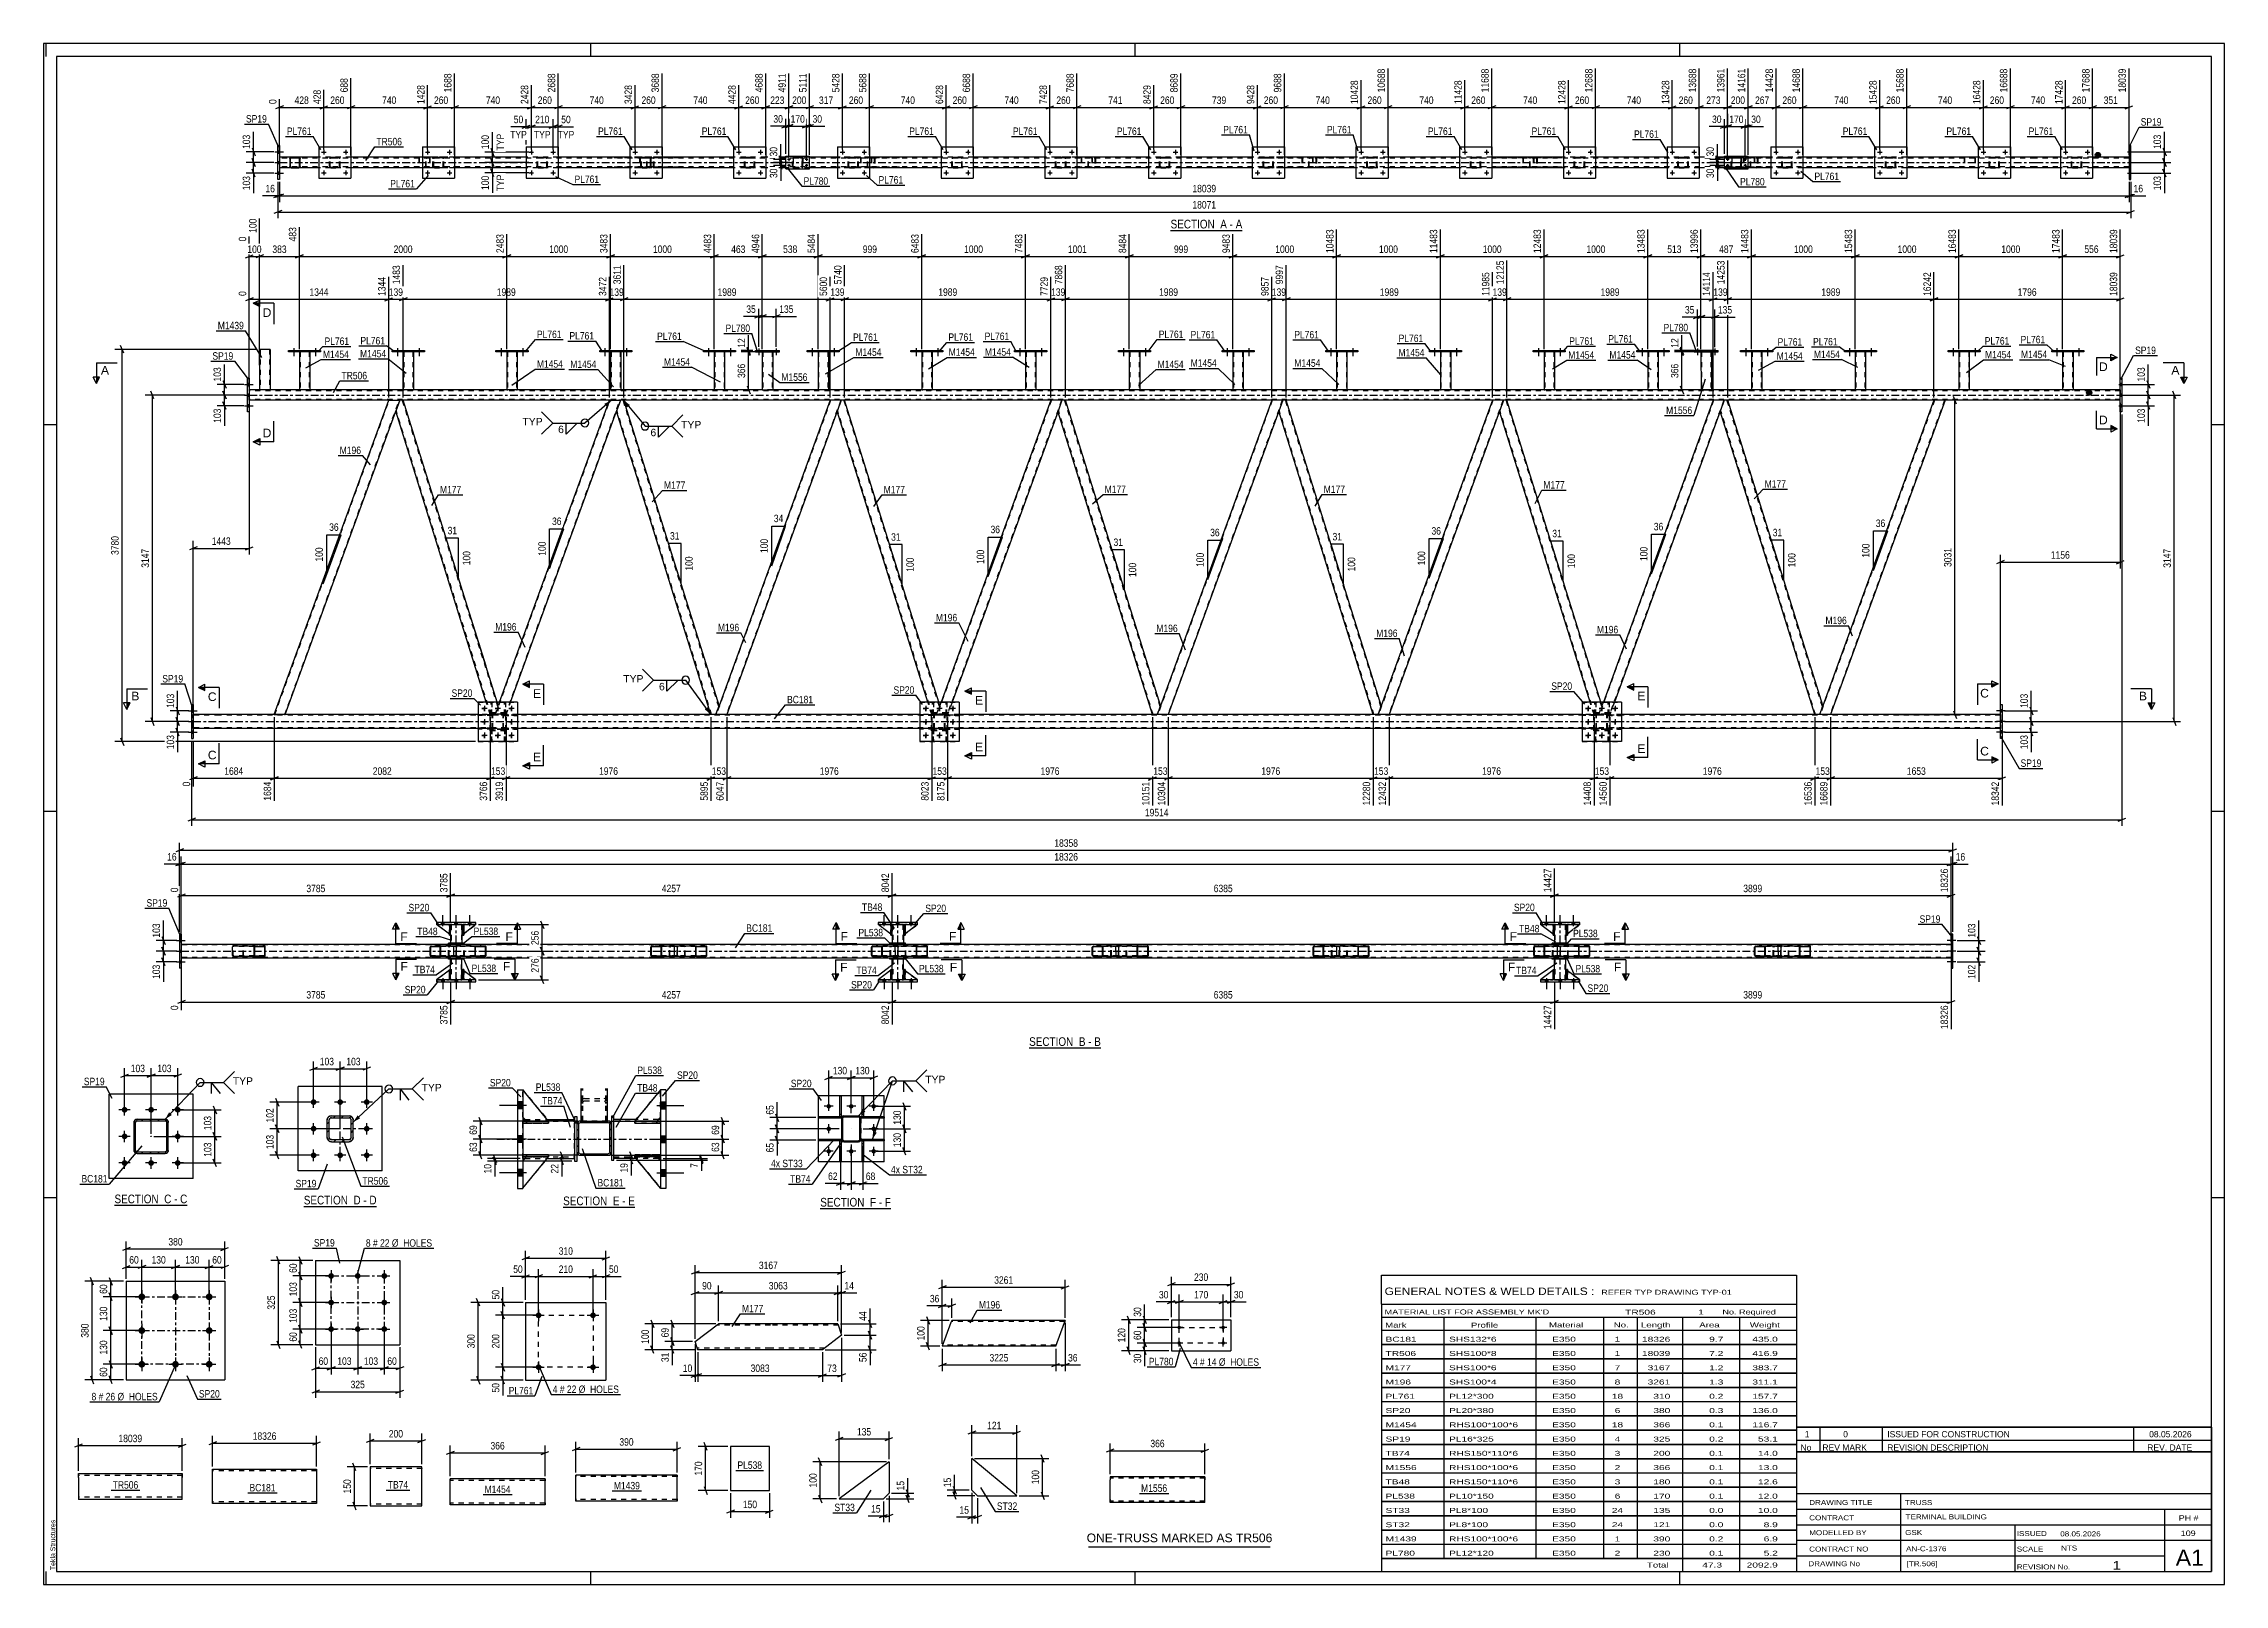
# Paper-space layout 'Layout1' of a CAD drawing. Header units: millimetres. Extents: x 0 to 841, y 0 to 594.
# The model-space entities are those that its viewports show. They can reach past a viewport. Long polylines and large blocks are cut down to what shows.
import ezdxf

# ---------------------------------------------------------------- set-up
doc = ezdxf.new("R2010")
doc.units = ezdxf.units.MM
doc.linetypes.add('DXK_LINE_DOT2', pattern=[3.9198, 1.9599, -1.9599])
doc.linetypes.add('DXK_LINE_DOT3', pattern=[5.9187, 2.979, -0.9799, 0.9799, -0.9799])
doc.layers.add('Viewport layer', color=7, linetype='Continuous', plot=False)
doc.styles.add('Arial', font='ARIAL.TTF', dxfattribs={"height": 0.2})
doc.styles.add('Arial Narrow', font='ARIALN.TTF', dxfattribs={"height": 0.2})

# ---------------------------------------------------------------- blocks, each defined once
blk = doc.blocks.new('Unknown-318885939-1135')
at = {"color": 5, "linetype": 'Continuous'}
for p, q in [((841, 594), (0, 594)), ((0, 594), (0, 0)), ((1, 589), (1, 594)), ((836, 589), (5, 589)), ((5, 589), (5, 5)), ((211, 589), (211, 594)), ((421, 589), (421, 594)), ((631, 589), (631, 594)), ((836, 5), (836, 589)), ((841, 0), (841, 594)), ((5, 447), (0, 447)), ((841, 447), (836, 447)), ((5, 298), (0, 298)), ((841, 298), (836, 298)), ((5, 149), (0, 149)), ((841, 149), (836, 149)), ((0, 0), (841, 0)), ((1, 0), (1, 5)), ((5, 5), (836, 5)), ((211, 0), (211, 5)), ((421, 0), (421, 5)), ((631, 0), (631, 5))]:
    blk.add_line(p, q, dxfattribs=at)
at = {"color": 174, "linetype": 'Continuous', "style": 'Arial'}
blk.add_text('Tekla Structures', height=1.9102, rotation=90, dxfattribs=at).set_placement((4.5, 5.5))
blk = doc.blocks.new('Unknown-318885939-11 - 5128')
at = {"color": 6, "linetype": 'Continuous'}
blk.add_line((434.62, 522.01), (462.26, 522.01), dxfattribs=at)
at = {"color": 0, "linetype": 'Continuous'}
blk.add_wipeout([(452.72, 522.76), (452.72, 526.26), (434.62, 526.26), (434.62, 522.76)], dxfattribs=at)
blk.add_wipeout([(456.33, 522.76), (456.33, 526.26), (453.77, 526.26), (453.77, 522.76)], dxfattribs=at)
at = {"color": 7, "linetype": 'Continuous', "style": 'Arial Narrow'}
blk.add_text('SECTION ', height=3.34, dxfattribs=at).set_placement((434.62, 522.76))
at = {"color": 0, "linetype": 'Continuous'}
blk.add_wipeout([(458.66, 522.76), (458.66, 526.26), (457.38, 526.26), (457.38, 522.76)], dxfattribs=at)
blk.add_wipeout([(462.26, 522.76), (462.26, 526.26), (459.71, 526.26), (459.71, 522.76)], dxfattribs=at)
at = {"color": 7, "linetype": 'Continuous', "style": 'Arial Narrow'}
for s, p in [('A', (453.77, 522.76)), ('-', (457.38, 522.76)), ('A', (459.71, 522.76))]:
    blk.add_text(s, height=3.34, dxfattribs=at).set_placement(p)
blk = doc.blocks.new('Unknown-318885939-12 - 2780')
at = {"color": 6, "linetype": 'Continuous'}
blk.add_line((380.07, 206.83), (407.72, 206.83), dxfattribs=at)
at = {"color": 0, "linetype": 'Continuous'}
blk.add_wipeout([(398.18, 207.58), (398.18, 211.08), (380.07, 211.08), (380.07, 207.58)], dxfattribs=at)
blk.add_wipeout([(401.79, 207.58), (401.79, 211.08), (399.23, 211.08), (399.23, 207.58)], dxfattribs=at)
at = {"color": 7, "linetype": 'Continuous', "style": 'Arial Narrow'}
blk.add_text('SECTION ', height=3.34, dxfattribs=at).set_placement((380.07, 207.58))
at = {"color": 0, "linetype": 'Continuous'}
blk.add_wipeout([(404.11, 207.58), (404.11, 211.08), (402.84, 211.08), (402.84, 207.58)], dxfattribs=at)
blk.add_wipeout([(407.72, 207.58), (407.72, 211.08), (405.16, 211.08), (405.16, 207.58)], dxfattribs=at)
at = {"color": 7, "linetype": 'Continuous', "style": 'Arial Narrow'}
for s, p in [('B', (399.23, 207.58)), ('B', (405.16, 207.58)), ('-', (402.84, 207.58))]:
    blk.add_text(s, height=3.34, dxfattribs=at).set_placement(p)
blk = doc.blocks.new('Unknown-318885939-13 - 1372')
at = {"color": 6, "linetype": 'Continuous'}
blk.add_line((27.34, 146.18), (55.41, 146.18), dxfattribs=at)
at = {"color": 0, "linetype": 'Continuous'}
blk.add_wipeout([(45.45, 146.93), (45.45, 150.43), (27.34, 150.43), (27.34, 146.93)], dxfattribs=at)
blk.add_wipeout([(49.26, 146.93), (49.26, 150.43), (46.5, 150.43), (46.5, 146.93)], dxfattribs=at)
at = {"color": 7, "linetype": 'Continuous', "style": 'Arial Narrow'}
blk.add_text('SECTION ', height=3.34, dxfattribs=at).set_placement((27.34, 146.93))
at = {"color": 0, "linetype": 'Continuous'}
blk.add_wipeout([(51.59, 146.93), (51.59, 150.43), (50.31, 150.43), (50.31, 146.93)], dxfattribs=at)
blk.add_wipeout([(55.41, 146.93), (55.41, 150.43), (52.64, 150.43), (52.64, 146.93)], dxfattribs=at)
at = {"color": 7, "linetype": 'Continuous', "style": 'Arial Narrow'}
for s, p in [('C', (46.5, 146.93)), ('-', (50.31, 146.93)), ('C', (52.64, 146.93))]:
    blk.add_text(s, height=3.34, dxfattribs=at).set_placement(p)
blk = doc.blocks.new('Unknown-318885939-14 - 6781')
at = {"color": 6, "linetype": 'Continuous'}
blk.add_line((100.34, 145.73), (128.41, 145.73), dxfattribs=at)
at = {"color": 0, "linetype": 'Continuous'}
blk.add_wipeout([(118.44, 146.48), (118.44, 149.98), (100.34, 149.98), (100.34, 146.48)], dxfattribs=at)
blk.add_wipeout([(122.26, 146.48), (122.26, 149.98), (119.49, 149.98), (119.49, 146.48)], dxfattribs=at)
at = {"color": 7, "linetype": 'Continuous', "style": 'Arial Narrow'}
blk.add_text('SECTION ', height=3.34, dxfattribs=at).set_placement((100.34, 146.48))
at = {"color": 0, "linetype": 'Continuous'}
blk.add_wipeout([(124.59, 146.48), (124.59, 149.98), (123.31, 149.98), (123.31, 146.48)], dxfattribs=at)
blk.add_wipeout([(128.41, 146.48), (128.41, 149.98), (125.64, 149.98), (125.64, 146.48)], dxfattribs=at)
at = {"color": 7, "linetype": 'Continuous', "style": 'Arial Narrow'}
for s, p in [('D', (119.49, 146.48)), ('-', (123.31, 146.48)), ('D', (125.64, 146.48))]:
    blk.add_text(s, height=3.34, dxfattribs=at).set_placement(p)
blk = doc.blocks.new('Unknown-318885939-15 - 7053')
at = {"color": 6, "linetype": 'Continuous'}
blk.add_line((200.36, 145.43), (228, 145.43), dxfattribs=at)
at = {"color": 0, "linetype": 'Continuous'}
blk.add_wipeout([(218.47, 146.18), (218.47, 149.68), (200.36, 149.68), (200.36, 146.18)], dxfattribs=at)
blk.add_wipeout([(222.07, 146.18), (222.07, 149.68), (219.52, 149.68), (219.52, 146.18)], dxfattribs=at)
at = {"color": 7, "linetype": 'Continuous', "style": 'Arial Narrow'}
blk.add_text('SECTION ', height=3.34, dxfattribs=at).set_placement((200.36, 146.18))
at = {"color": 0, "linetype": 'Continuous'}
blk.add_wipeout([(224.4, 146.18), (224.4, 149.68), (223.12, 149.68), (223.12, 146.18)], dxfattribs=at)
blk.add_wipeout([(228, 146.18), (228, 149.68), (225.45, 149.68), (225.45, 146.18)], dxfattribs=at)
at = {"color": 7, "linetype": 'Continuous', "style": 'Arial Narrow'}
for s, p in [('E', (219.52, 146.18)), ('-', (223.12, 146.18)), ('E', (225.45, 146.18))]:
    blk.add_text(s, height=3.34, dxfattribs=at).set_placement(p)
blk = doc.blocks.new('Unknown-318885939-17 - 2395')
at = {"color": 6, "linetype": 'Continuous'}
blk.add_line((299.52, 144.91), (326.74, 144.91), dxfattribs=at)
at = {"color": 0, "linetype": 'Continuous'}
blk.add_wipeout([(317.63, 145.66), (317.63, 149.16), (299.52, 149.16), (299.52, 145.66)], dxfattribs=at)
blk.add_wipeout([(321.02, 145.66), (321.02, 149.16), (318.68, 149.16), (318.68, 145.66)], dxfattribs=at)
at = {"color": 7, "linetype": 'Continuous', "style": 'Arial Narrow'}
blk.add_text('SECTION ', height=3.34, dxfattribs=at).set_placement((299.52, 145.66))
at = {"color": 0, "linetype": 'Continuous'}
blk.add_wipeout([(323.35, 145.66), (323.35, 149.16), (322.07, 149.16), (322.07, 145.66)], dxfattribs=at)
blk.add_wipeout([(326.74, 145.66), (326.74, 149.16), (324.4, 149.16), (324.4, 145.66)], dxfattribs=at)
at = {"color": 7, "linetype": 'Continuous', "style": 'Arial Narrow'}
for s, p in [('F', (318.68, 145.66)), ('-', (322.07, 145.66)), ('F', (324.4, 145.66))]:
    blk.add_text(s, height=3.34, dxfattribs=at).set_placement(p)
blk = doc.blocks.new('Part-318885939-5231 - 5128')
at = {"color": 7, "linetype": 'DXK_LINE_DOT2'}
for p, q in [((573.13, 549.87), (573.1, 549.69)), ((573.1, 546.65), (573.1, 549.69)), ((573.18, 550.03), (573.13, 549.87)), ((573.27, 550.13), (573.18, 550.03)), ((573.24, 549.69), (573.25, 549.78)), ((573.24, 546.65), (573.24, 549.69)), ((573.25, 549.78), (573.28, 549.86)), ((573.38, 550.17), (573.27, 550.13)), ((573.28, 549.86), (573.32, 549.91)), ((573.32, 549.91), (573.38, 549.93)), ((585.53, 550.17), (573.38, 550.17)), ((585.53, 549.93), (573.38, 549.93)), ((574.65, 549.93), (574.65, 550.17)), ((575.66, 550.13), (575.47, 550.17)), ((575.47, 549.93), (575.56, 549.91)), ((575.56, 549.91), (575.64, 549.86)), ((575.64, 549.86), (575.7, 549.78)), ((575.7, 549.78), (575.72, 549.69)), ((575.72, 549.69), (575.72, 546.65)), ((575.95, 549.77), (575.93, 549.87)), ((575.97, 549.69), (575.95, 549.77)), ((575.97, 549.69), (575.97, 546.65)), ((573.1, 546.65), (573.13, 546.46)), ((573.13, 546.46), (573.18, 546.31)), ((573.18, 546.31), (573.27, 546.2)), ((573.25, 546.55), (573.24, 546.65)), ((573.28, 546.48), (573.25, 546.55)), ((573.27, 546.2), (573.38, 546.17)), ((573.32, 546.42), (573.28, 546.48)), ((573.38, 546.41), (573.32, 546.42)), ((585.53, 546.41), (573.38, 546.41)), ((585.53, 546.17), (573.38, 546.17)), ((574.65, 546.17), (574.65, 546.41)), ((575.56, 546.42), (575.47, 546.41)), ((575.47, 546.17), (575.66, 546.2)), ((575.64, 546.48), (575.56, 546.42)), ((575.7, 546.55), (575.64, 546.48)), ((575.72, 546.65), (575.7, 546.55)), ((575.93, 546.46), (575.95, 546.56)), ((575.95, 546.56), (575.97, 546.65))]:
    blk.add_line(p, q, dxfattribs=at)
for centre, start, end in [((575.48, 549.67), 23.84941, 68.8059), ((575.48, 546.66), 291.1941, 336.15059)]:
    blk.add_arc(centre, 0.492, start, end, dxfattribs=at)
blk = doc.blocks.new('Part-318885939-5262 - 5128')
at = {"color": 7, "linetype": 'DXK_LINE_DOT2'}
for p, q in [((590.3, 549.69), (590.33, 549.87)), ((590.33, 549.87), (590.3, 549.69)), ((590.3, 546.65), (590.3, 549.69)), ((590.54, 549.69), (590.56, 549.78)), ((590.56, 549.78), (590.54, 549.69)), ((590.54, 546.65), (590.54, 549.69)), ((590.56, 549.78), (590.61, 549.86)), ((590.61, 549.86), (590.56, 549.78)), ((590.59, 550.13), (590.78, 550.17)), ((590.78, 550.17), (590.59, 550.13)), ((590.61, 549.86), (590.69, 549.91)), ((590.69, 549.91), (590.61, 549.86)), ((590.69, 549.91), (590.78, 549.93)), ((590.78, 549.93), (590.69, 549.91)), ((590.78, 550.17), (593.82, 550.17)), ((590.78, 550.17), (590.78, 550.17)), ((590.78, 550.17), (593.82, 550.17)), ((590.78, 549.93), (593.82, 549.93)), ((590.78, 549.93), (590.78, 549.93)), ((593.82, 549.93), (590.78, 549.93)), ((593.82, 550.17), (593.82, 550.17)), ((593.82, 550.17), (594, 550.13)), ((594, 550.13), (593.82, 550.17)), ((593.82, 549.93), (593.82, 549.93)), ((593.82, 549.93), (593.91, 549.91)), ((593.91, 549.91), (593.82, 549.93)), ((593.91, 549.91), (593.99, 549.86)), ((593.99, 549.86), (593.91, 549.91)), ((593.99, 549.86), (594.04, 549.78)), ((594.04, 549.78), (593.99, 549.86)), ((594.04, 549.78), (594.06, 549.69)), ((594.06, 549.69), (594.04, 549.78)), ((594.06, 546.65), (594.06, 549.69)), ((594.26, 549.87), (594.3, 549.69)), ((594.3, 549.69), (594.26, 549.87)), ((594.3, 546.65), (594.3, 549.69)), ((590.33, 546.46), (590.3, 546.65)), ((590.3, 546.65), (590.33, 546.46)), ((590.56, 546.55), (590.54, 546.65)), ((590.54, 546.65), (590.56, 546.55)), ((590.61, 546.48), (590.56, 546.55)), ((590.56, 546.55), (590.61, 546.48)), ((590.78, 546.17), (590.59, 546.2)), ((590.59, 546.2), (590.78, 546.17)), ((590.69, 546.42), (590.61, 546.48)), ((590.61, 546.48), (590.69, 546.42)), ((590.78, 546.41), (590.69, 546.42)), ((590.69, 546.42), (590.78, 546.41)), ((590.78, 546.41), (593.82, 546.41)), ((590.78, 546.41), (590.78, 546.41)), ((590.78, 546.41), (593.82, 546.41)), ((590.78, 546.17), (593.82, 546.17)), ((590.78, 546.17), (590.78, 546.17)), ((590.78, 546.17), (593.82, 546.17)), ((593.91, 546.42), (593.82, 546.41)), ((593.82, 546.41), (593.91, 546.42)), ((593.82, 546.41), (593.82, 546.41)), ((594, 546.2), (593.82, 546.17)), ((593.82, 546.17), (594, 546.2)), ((593.82, 546.17), (593.82, 546.17)), ((593.99, 546.48), (593.91, 546.42)), ((593.91, 546.42), (593.99, 546.48)), ((594.04, 546.55), (593.99, 546.48)), ((593.99, 546.48), (594.04, 546.55)), ((594.06, 546.65), (594.04, 546.55)), ((594.04, 546.55), (594.06, 546.65)), ((594.3, 546.65), (594.26, 546.46)), ((594.26, 546.46), (594.3, 546.65))]:
    blk.add_line(p, q, dxfattribs=at)
at = {"color": 7, "linetype": 'DXK_LINE_DOT3'}
blk.add_line((592.3, 548.17), (592.3, 548.17), dxfattribs=at)
at = {"color": 7, "linetype": 'DXK_LINE_DOT2'}
for centre, start, end in [((590.78, 549.69), 112.5, 157.5), ((590.78, 549.69), 112.5, 157.5), ((593.82, 549.69), 22.5, 67.5), ((593.82, 549.69), 22.5, 67.5), ((590.78, 546.65), 202.5, 247.5), ((590.78, 546.65), 202.5, 247.5), ((593.82, 546.65), 292.5, 337.5), ((593.82, 546.65), 292.5, 337.5)]:
    blk.add_arc(centre, 0.48, start, end, dxfattribs=at)
blk = doc.blocks.new('Part-318885939-5267 - 5128')
at = {"color": 2, "linetype": 'Continuous'}
for p, q in [((546.09, 554.17), (546.09, 542.17)), ((546.09, 554.17), (558.49, 554.17)), ((558.49, 554.17), (558.49, 542.17)), ((546.09, 542.17), (558.49, 542.17))]:
    blk.add_line(p, q, dxfattribs=at)
blk = doc.blocks.new('Part-318885939-5203 - 5128')
at = {"color": 7, "linetype": 'DXK_LINE_DOT2'}
for p, q in [((232.59, 549.87), (232.57, 549.69)), ((232.57, 546.65), (232.57, 549.69)), ((232.65, 550.03), (232.59, 549.87)), ((232.74, 550.13), (232.65, 550.03)), ((232.7, 549.69), (232.71, 549.78)), ((232.7, 546.65), (232.7, 549.69)), ((232.71, 549.78), (232.74, 549.86)), ((232.84, 550.17), (232.74, 550.13)), ((232.74, 549.86), (232.79, 549.91)), ((232.79, 549.91), (232.84, 549.93)), ((245, 550.17), (232.84, 550.17)), ((245, 549.93), (232.84, 549.93)), ((234.11, 550.17), (234.11, 549.93)), ((235.12, 550.13), (234.93, 550.17)), ((234.93, 549.93), (235.03, 549.91)), ((235.03, 549.91), (235.11, 549.86)), ((235.11, 549.86), (235.16, 549.78)), ((235.16, 549.78), (235.18, 549.69)), ((235.18, 546.65), (235.18, 549.69)), ((235.4, 549.82), (235.39, 549.87)), ((235.43, 549.69), (235.4, 549.82)), ((235.43, 546.65), (235.43, 549.69)), ((232.59, 546.46), (232.57, 546.65)), ((232.64, 546.34), (232.59, 546.46)), ((232.65, 546.31), (232.64, 546.34)), ((232.65, 546.31), (232.74, 546.2)), ((232.71, 546.55), (232.7, 546.65)), ((232.74, 546.48), (232.71, 546.55)), ((232.79, 546.42), (232.74, 546.48)), ((232.74, 546.2), (232.84, 546.17)), ((232.84, 546.41), (232.79, 546.42)), ((245, 546.41), (232.84, 546.41)), ((245, 546.17), (232.84, 546.17)), ((234.11, 546.17), (234.11, 546.41)), ((235.03, 546.42), (234.93, 546.41)), ((234.93, 546.17), (235.12, 546.2)), ((235.11, 546.48), (235.03, 546.42)), ((235.16, 546.55), (235.11, 546.48)), ((235.18, 546.65), (235.16, 546.55)), ((235.39, 546.46), (235.43, 546.65))]:
    blk.add_line(p, q, dxfattribs=at)
for centre, start, end in [((234.94, 549.67), 23.84941, 68.8059), ((234.94, 546.66), 291.1941, 336.15059)]:
    blk.add_arc(centre, 0.492, start, end, dxfattribs=at)
blk = doc.blocks.new('Part-318885939-5200 - 5128')
at = {"color": 7, "linetype": 'DXK_LINE_DOT2'}
for p, q in [((487.99, 549.87), (487.97, 549.69)), ((487.97, 546.65), (487.97, 549.69)), ((488.05, 550.03), (487.99, 549.87)), ((488.14, 550.13), (488.05, 550.03)), ((488.11, 549.69), (488.12, 549.78)), ((488.11, 546.65), (488.11, 549.69)), ((488.12, 549.78), (488.15, 549.86)), ((488.24, 550.17), (488.14, 550.13)), ((488.15, 549.86), (488.19, 549.91)), ((488.19, 549.91), (488.24, 549.93)), ((500.4, 550.17), (488.24, 550.17)), ((500.4, 549.93), (488.24, 549.93)), ((489.52, 549.93), (489.52, 550.17)), ((490.53, 550.13), (490.33, 550.17)), ((490.33, 549.93), (490.43, 549.91)), ((490.43, 549.91), (490.51, 549.86)), ((490.51, 549.86), (490.56, 549.78)), ((490.56, 549.78), (490.58, 549.69)), ((490.58, 549.69), (490.58, 546.65)), ((490.82, 549.77), (490.8, 549.87)), ((490.84, 549.69), (490.82, 549.77)), ((490.84, 549.69), (490.84, 546.65)), ((487.97, 546.65), (487.99, 546.46)), ((487.99, 546.46), (488.05, 546.31)), ((488.05, 546.31), (488.14, 546.2)), ((488.12, 546.55), (488.11, 546.65)), ((488.15, 546.48), (488.12, 546.55)), ((488.14, 546.2), (488.24, 546.17)), ((488.19, 546.42), (488.15, 546.48)), ((488.24, 546.41), (488.19, 546.42)), ((500.4, 546.41), (488.24, 546.41)), ((500.4, 546.17), (488.24, 546.17)), ((489.52, 546.17), (489.52, 546.41)), ((490.43, 546.42), (490.33, 546.41)), ((490.33, 546.17), (490.53, 546.2)), ((490.51, 546.48), (490.43, 546.42)), ((490.56, 546.55), (490.51, 546.48)), ((490.58, 546.65), (490.56, 546.55)), ((490.8, 546.46), (490.82, 546.56)), ((490.82, 546.56), (490.84, 546.65))]:
    blk.add_line(p, q, dxfattribs=at)
for centre, start, end in [((490.35, 549.67), 23.84939, 68.80588), ((490.35, 546.66), 291.19411, 336.15061)]:
    blk.add_arc(centre, 0.492, start, end, dxfattribs=at)
blk = doc.blocks.new('Part-318885939-5280 - 5128')
at = {"color": 7, "linetype": 'DXK_LINE_DOT2'}
for p, q in [((270.29, 549.69), (270.33, 549.87)), ((270.33, 549.87), (270.29, 549.69)), ((270.29, 546.65), (270.29, 549.69)), ((270.53, 549.69), (270.55, 549.78)), ((270.55, 549.78), (270.53, 549.69)), ((270.53, 546.65), (270.53, 549.69)), ((270.55, 549.78), (270.6, 549.86)), ((270.6, 549.86), (270.55, 549.78)), ((270.59, 550.13), (270.77, 550.17)), ((270.77, 550.17), (270.59, 550.13)), ((270.6, 549.86), (270.68, 549.91)), ((270.68, 549.91), (270.6, 549.86)), ((270.68, 549.91), (270.77, 549.93)), ((270.77, 549.93), (270.68, 549.91)), ((270.77, 550.17), (273.81, 550.17)), ((270.77, 550.17), (270.77, 550.17)), ((270.77, 550.17), (273.81, 550.17)), ((270.77, 549.93), (273.81, 549.93)), ((270.77, 549.93), (270.77, 549.93)), ((273.81, 549.93), (270.77, 549.93)), ((273.81, 550.17), (273.81, 550.17)), ((273.81, 550.17), (274, 550.13)), ((274, 550.13), (273.81, 550.17)), ((273.81, 549.93), (273.81, 549.93)), ((273.81, 549.93), (273.91, 549.91)), ((273.91, 549.91), (273.81, 549.93)), ((273.91, 549.91), (273.98, 549.86)), ((273.98, 549.86), (273.91, 549.91)), ((273.98, 549.86), (274.04, 549.78)), ((274.04, 549.78), (273.98, 549.86)), ((274.04, 549.78), (274.05, 549.69)), ((274.05, 549.69), (274.04, 549.78)), ((274.05, 546.65), (274.05, 549.69)), ((274.26, 549.87), (274.29, 549.69)), ((274.29, 549.69), (274.26, 549.87)), ((274.29, 546.65), (274.29, 549.69)), ((270.33, 546.46), (270.29, 546.65)), ((270.29, 546.65), (270.33, 546.46)), ((270.55, 546.55), (270.53, 546.65)), ((270.53, 546.65), (270.55, 546.55)), ((270.6, 546.48), (270.55, 546.55)), ((270.55, 546.55), (270.6, 546.48)), ((270.77, 546.17), (270.59, 546.2)), ((270.59, 546.2), (270.77, 546.17)), ((270.68, 546.42), (270.6, 546.48)), ((270.6, 546.48), (270.68, 546.42)), ((270.77, 546.41), (270.68, 546.42)), ((270.68, 546.42), (270.77, 546.41)), ((270.77, 546.41), (273.81, 546.41)), ((270.77, 546.41), (270.77, 546.41)), ((270.77, 546.41), (273.81, 546.41)), ((270.77, 546.17), (273.81, 546.17)), ((270.77, 546.17), (270.77, 546.17)), ((270.77, 546.17), (273.81, 546.17)), ((273.91, 546.42), (273.81, 546.41)), ((273.81, 546.41), (273.91, 546.42)), ((273.81, 546.41), (273.81, 546.41)), ((274, 546.2), (273.81, 546.17)), ((273.81, 546.17), (274, 546.2)), ((273.81, 546.17), (273.81, 546.17)), ((273.98, 546.48), (273.91, 546.42)), ((273.91, 546.42), (273.98, 546.48)), ((274.04, 546.55), (273.98, 546.48)), ((273.98, 546.48), (274.04, 546.55)), ((274.05, 546.65), (274.04, 546.55)), ((274.04, 546.55), (274.05, 546.65)), ((274.29, 546.65), (274.26, 546.46)), ((274.26, 546.46), (274.29, 546.65))]:
    blk.add_line(p, q, dxfattribs=at)
at = {"color": 7, "linetype": 'DXK_LINE_DOT3'}
blk.add_line((272.29, 548.17), (272.29, 548.17), dxfattribs=at)
at = {"color": 7, "linetype": 'DXK_LINE_DOT2'}
for centre, start, end in [((270.77, 549.69), 112.5, 157.5), ((270.77, 549.69), 112.5, 157.5), ((273.81, 549.69), 22.5, 67.5), ((273.81, 549.69), 22.5, 67.5), ((270.77, 546.65), 202.5, 247.5), ((270.77, 546.65), 202.5, 247.5), ((273.81, 546.65), 292.5, 337.5), ((273.81, 546.65), 292.5, 337.5)]:
    blk.add_arc(centre, 0.48, start, end, dxfattribs=at)
blk = doc.blocks.new('Bolt-318885939-5152 - 5128')
at = {"linetype": 'Continuous'}
for points in [[(90.98, 551.83), (90.98, 552.71), (90.34, 552.71), (90.34, 551.83)], [(90.98, 551.83), (90.98, 552.71), (90.34, 552.71), (90.34, 551.83)], [(90.98, 551.83), (90.98, 552.71), (90.34, 552.71), (90.34, 551.83)], [(90.98, 547.73), (90.98, 548.61), (90.34, 548.61), (90.34, 547.73)], [(90.98, 547.73), (90.98, 548.61), (90.34, 548.61), (90.34, 547.73)], [(90.98, 543.63), (90.98, 544.51), (90.34, 544.51), (90.34, 543.63)], [(90.98, 543.63), (90.98, 544.51), (90.34, 544.51), (90.34, 543.63)], [(90.98, 543.63), (90.98, 544.51), (90.34, 544.51), (90.34, 543.63)]]:
    blk.add_hatch(color=1, dxfattribs=at).paths.add_polyline_path(points)
at = {"color": 1, "linetype": 'Continuous'}
for p, q in [((89.18, 552.27), (92.5, 552.27)), ((89.18, 552.27), (92.5, 552.27)), ((89.18, 552.27), (92.5, 552.27)), ((89.18, 548.17), (92.5, 548.17)), ((89.18, 548.17), (92.5, 548.17)), ((90.34, 552.71), (90.98, 552.71)), ((90.34, 552.71), (90.98, 552.71)), ((90.34, 552.71), (90.98, 552.71)), ((90.34, 551.83), (90.98, 551.83)), ((90.34, 551.83), (90.98, 551.83)), ((90.34, 551.83), (90.98, 551.83)), ((90.34, 548.61), (90.98, 548.61)), ((90.34, 548.61), (90.98, 548.61)), ((90.34, 547.73), (90.98, 547.73)), ((90.34, 547.73), (90.98, 547.73)), ((89.18, 544.07), (92.5, 544.07)), ((89.18, 544.07), (92.5, 544.07)), ((89.18, 544.07), (92.5, 544.07)), ((90.34, 544.51), (90.98, 544.51)), ((90.34, 544.51), (90.98, 544.51)), ((90.34, 544.51), (90.98, 544.51)), ((90.34, 543.63), (90.98, 543.63)), ((90.34, 543.63), (90.98, 543.63)), ((90.34, 543.63), (90.98, 543.63))]:
    blk.add_line(p, q, dxfattribs=at)
blk = doc.blocks.new('Part-318885939-5201 - 5128')
at = {"color": 7, "linetype": 'DXK_LINE_DOT2'}
for p, q in [((402.86, 549.87), (402.84, 549.69)), ((402.84, 546.65), (402.84, 549.69)), ((402.92, 550.03), (402.86, 549.87)), ((403, 550.13), (402.92, 550.03)), ((402.97, 549.69), (402.98, 549.78)), ((402.97, 546.65), (402.97, 549.69)), ((402.98, 549.78), (403.01, 549.86)), ((403.11, 550.17), (403, 550.13)), ((403.01, 549.86), (403.06, 549.91)), ((403.06, 549.91), (403.11, 549.93)), ((415.26, 550.17), (403.11, 550.17)), ((415.26, 549.93), (403.11, 549.93)), ((404.38, 549.93), (404.38, 550.17)), ((405.39, 550.13), (405.2, 550.17)), ((405.2, 549.93), (405.29, 549.91)), ((405.29, 549.91), (405.38, 549.86)), ((405.38, 549.86), (405.43, 549.78)), ((405.43, 549.78), (405.45, 549.69)), ((405.45, 549.69), (405.45, 546.65)), ((405.68, 549.77), (405.66, 549.87)), ((405.7, 549.69), (405.68, 549.77)), ((405.7, 549.69), (405.7, 546.65)), ((402.84, 546.65), (402.86, 546.46)), ((402.86, 546.46), (402.92, 546.31)), ((402.92, 546.31), (403, 546.2)), ((402.98, 546.55), (402.97, 546.65)), ((403.01, 546.48), (402.98, 546.55)), ((403, 546.2), (403.11, 546.17)), ((403.06, 546.42), (403.01, 546.48)), ((403.11, 546.41), (403.06, 546.42)), ((415.26, 546.41), (403.11, 546.41)), ((415.26, 546.17), (403.11, 546.17)), ((404.38, 546.17), (404.38, 546.41)), ((405.29, 546.42), (405.2, 546.41)), ((405.2, 546.17), (405.39, 546.2)), ((405.38, 546.48), (405.29, 546.42)), ((405.43, 546.55), (405.38, 546.48)), ((405.45, 546.65), (405.43, 546.55)), ((405.66, 546.46), (405.68, 546.56)), ((405.68, 546.56), (405.7, 546.65))]:
    blk.add_line(p, q, dxfattribs=at)
for centre, start, end in [((405.21, 549.67), 23.84941, 68.8059), ((405.21, 546.66), 291.1941, 336.15059)]:
    blk.add_arc(centre, 0.492, start, end, dxfattribs=at)
blk = doc.blocks.new('Part-318885939-5285 - 5128')
at = {"color": 2, "linetype": 'Continuous'}
for p, q in [((346.09, 554.17), (346.09, 542.17)), ((346.09, 554.17), (358.49, 554.17)), ((358.49, 554.17), (358.49, 542.17)), ((346.09, 542.17), (358.49, 542.17))]:
    blk.add_line(p, q, dxfattribs=at)
blk = doc.blocks.new('Part-318885939-5157 - 5128')
at = {"linetype": 'Continuous'}
blk.add_hatch(color=2, dxfattribs=at).paths.add_polyline_path([(792.22, 550.17), (791.42, 551.57), (793.02, 551.57)])
at = {"color": 2, "linetype": 'Continuous'}
for p, q in [((106.1, 550.17), (90.98, 550.17)), ((146.09, 550.17), (118.5, 550.17)), ((186.09, 550.17), (158.49, 550.17)), ((226.1, 550.17), (198.49, 550.17)), ((266.09, 550.17), (238.5, 550.17)), ((286.22, 550.17), (278.49, 550.17)), ((306.1, 550.17), (295.42, 550.17)), ((346.09, 550.17), (318.5, 550.17)), ((386.09, 550.17), (358.49, 550.17)), ((426.14, 550.17), (398.49, 550.17)), ((466.09, 550.17), (438.54, 550.17)), ((506.09, 550.17), (478.49, 550.17)), ((546.09, 550.17), (518.49, 550.17)), ((586.1, 550.17), (558.49, 550.17)), ((626.09, 550.17), (598.5, 550.17)), ((648.21, 550.17), (638.49, 550.17)), ((666.09, 550.17), (657.41, 550.17)), ((706.1, 550.17), (678.49, 550.17)), ((746.09, 550.17), (718.5, 550.17)), ((768.09, 550.17), (758.49, 550.17)), ((777.79, 550.17), (768.19, 550.17)), ((804.22, 550.17), (790.19, 550.17)), ((792.22, 550.17), (791.42, 551.57)), ((791.42, 551.57), (793.02, 551.57)), ((793.02, 551.57), (792.22, 550.17)), ((95.44, 546.17), (90.98, 546.17)), ((106.1, 546.17), (98.49, 546.17)), ((146.09, 546.17), (118.5, 546.17)), ((186.09, 546.17), (158.49, 546.17)), ((226.1, 546.17), (198.49, 546.17)), ((266.09, 546.17), (238.5, 546.17)), ((286.22, 546.17), (278.49, 546.17)), ((306.1, 546.17), (295.42, 546.17)), ((346.09, 546.17), (318.5, 546.17)), ((386.09, 546.17), (358.49, 546.17)), ((426.14, 546.17), (398.49, 546.17)), ((466.09, 546.17), (438.54, 546.17)), ((506.09, 546.17), (478.49, 546.17)), ((546.09, 546.17), (518.49, 546.17)), ((586.1, 546.17), (558.49, 546.17)), ((626.09, 546.17), (598.5, 546.17)), ((648.21, 546.17), (638.49, 546.17)), ((666.09, 546.17), (657.41, 546.17)), ((706.1, 546.17), (678.49, 546.17)), ((746.09, 546.17), (718.5, 546.17)), ((768.09, 546.17), (758.49, 546.17)), ((777.79, 546.17), (768.19, 546.17)), ((804.22, 546.17), (790.19, 546.17))]:
    blk.add_line(p, q, dxfattribs=at)
at = {"color": 7, "linetype": 'DXK_LINE_DOT2'}
for p, q in [((90.98, 550.17), (90.98, 546.17)), ((768.09, 549.85), (90.98, 549.85)), ((118.5, 550.17), (106.1, 550.17)), ((158.49, 550.17), (146.09, 550.17)), ((198.49, 550.17), (186.09, 550.17)), ((238.5, 550.17), (226.1, 550.17)), ((278.49, 550.17), (266.09, 550.17)), ((295.42, 550.17), (286.22, 550.17)), ((318.5, 550.17), (306.1, 550.17)), ((358.49, 550.17), (346.09, 550.17)), ((398.49, 550.17), (386.09, 550.17)), ((438.54, 550.17), (426.14, 550.17)), ((478.49, 550.17), (466.09, 550.17)), ((518.49, 550.17), (506.09, 550.17)), ((558.49, 550.17), (546.09, 550.17)), ((598.5, 550.17), (586.1, 550.17)), ((638.49, 550.17), (626.09, 550.17)), ((657.41, 550.17), (648.21, 550.17)), ((678.49, 550.17), (666.09, 550.17)), ((718.5, 550.17), (706.1, 550.17)), ((758.49, 550.17), (746.09, 550.17)), ((804.22, 549.85), (768.19, 549.85)), ((790.19, 550.17), (777.79, 550.17)), ((804.22, 550.17), (804.22, 546.17)), ((768.09, 546.49), (90.98, 546.49)), ((98.49, 546.17), (95.44, 546.17)), ((118.5, 546.17), (106.1, 546.17)), ((158.49, 546.17), (146.09, 546.17)), ((198.49, 546.17), (186.09, 546.17)), ((238.5, 546.17), (226.1, 546.17)), ((278.49, 546.17), (266.09, 546.17)), ((295.42, 546.17), (286.22, 546.17)), ((318.5, 546.17), (306.1, 546.17)), ((358.49, 546.17), (346.09, 546.17)), ((398.49, 546.17), (386.09, 546.17)), ((438.54, 546.17), (426.14, 546.17)), ((478.49, 546.17), (466.09, 546.17)), ((518.49, 546.17), (506.09, 546.17)), ((558.49, 546.17), (546.09, 546.17)), ((598.5, 546.17), (586.1, 546.17)), ((638.49, 546.17), (626.09, 546.17)), ((657.41, 546.17), (648.21, 546.17)), ((678.49, 546.17), (666.09, 546.17)), ((718.5, 546.17), (706.1, 546.17)), ((758.49, 546.17), (746.09, 546.17)), ((804.22, 546.49), (768.19, 546.49)), ((790.19, 546.17), (777.79, 546.17))]:
    blk.add_line(p, q, dxfattribs=at)
at = {"color": 7, "linetype": 'DXK_LINE_DOT3'}
for p, q in [((90.98, 548.17), (768.09, 548.17)), ((768.19, 548.17), (804.22, 548.17))]:
    blk.add_line(p, q, dxfattribs=at)
at = {"color": 2, "linetype": 'Continuous'}
blk.add_circle((792.22, 551.07), 1, dxfattribs=at)
blk = doc.blocks.new('Bolt-318885939-5196 - 5128')
at = {"linetype": 'Continuous'}
for points in [[(804.86, 551.83), (804.86, 552.71), (804.22, 552.71), (804.22, 551.83)], [(804.86, 551.83), (804.86, 552.71), (804.22, 552.71), (804.22, 551.83)], [(804.86, 551.83), (804.86, 552.71), (804.22, 552.71), (804.22, 551.83)], [(804.86, 547.73), (804.86, 548.61), (804.22, 548.61), (804.22, 547.73)], [(804.86, 547.73), (804.86, 548.61), (804.22, 548.61), (804.22, 547.73)], [(804.86, 543.63), (804.86, 544.51), (804.22, 544.51), (804.22, 543.63)], [(804.86, 543.63), (804.86, 544.51), (804.22, 544.51), (804.22, 543.63)], [(804.86, 543.63), (804.86, 544.51), (804.22, 544.51), (804.22, 543.63)]]:
    blk.add_hatch(color=1, dxfattribs=at).paths.add_polyline_path(points)
at = {"color": 1, "linetype": 'Continuous'}
for p, q in [((803.7, 552.27), (807.02, 552.27)), ((803.7, 552.27), (807.02, 552.27)), ((803.7, 552.27), (807.02, 552.27)), ((803.7, 548.17), (807.02, 548.17)), ((803.7, 548.17), (807.02, 548.17)), ((804.22, 552.71), (804.86, 552.71)), ((804.22, 552.71), (804.86, 552.71)), ((804.22, 552.71), (804.86, 552.71)), ((804.22, 551.83), (804.86, 551.83)), ((804.22, 551.83), (804.86, 551.83)), ((804.22, 551.83), (804.86, 551.83)), ((804.22, 548.61), (804.86, 548.61)), ((804.22, 548.61), (804.86, 548.61)), ((804.22, 547.73), (804.86, 547.73)), ((804.22, 547.73), (804.86, 547.73)), ((803.7, 544.07), (807.02, 544.07)), ((803.7, 544.07), (807.02, 544.07)), ((803.7, 544.07), (807.02, 544.07)), ((804.22, 544.51), (804.86, 544.51)), ((804.22, 544.51), (804.86, 544.51)), ((804.22, 544.51), (804.86, 544.51)), ((804.22, 543.63), (804.86, 543.63)), ((804.22, 543.63), (804.86, 543.63)), ((804.22, 543.63), (804.86, 543.63))]:
    blk.add_line(p, q, dxfattribs=at)
blk = doc.blocks.new('Part-318885939-5202 - 5128')
at = {"color": 7, "linetype": 'DXK_LINE_DOT2'}
for p, q in [((317.72, 549.87), (317.7, 549.69)), ((317.7, 546.65), (317.7, 549.69)), ((317.78, 550.03), (317.72, 549.87)), ((317.87, 550.13), (317.78, 550.03)), ((317.84, 549.69), (317.85, 549.78)), ((317.84, 546.65), (317.84, 549.69)), ((317.85, 549.78), (317.88, 549.86)), ((317.97, 550.17), (317.87, 550.13)), ((317.88, 549.86), (317.92, 549.91)), ((317.92, 549.91), (317.97, 549.93)), ((330.13, 550.17), (317.97, 550.17)), ((330.13, 549.93), (317.97, 549.93)), ((319.25, 549.93), (319.25, 550.17)), ((320.26, 550.13), (320.06, 550.17)), ((320.06, 549.93), (320.16, 549.91)), ((320.16, 549.91), (320.24, 549.86)), ((320.24, 549.86), (320.3, 549.78)), ((320.3, 549.78), (320.32, 549.69)), ((320.32, 549.69), (320.32, 546.65)), ((320.55, 549.77), (320.53, 549.87)), ((320.57, 549.69), (320.55, 549.77)), ((320.57, 549.69), (320.57, 546.65)), ((317.7, 546.65), (317.72, 546.46)), ((317.72, 546.46), (317.78, 546.31)), ((317.78, 546.31), (317.87, 546.2)), ((317.85, 546.55), (317.84, 546.65)), ((317.88, 546.48), (317.85, 546.55)), ((317.87, 546.2), (317.97, 546.17)), ((317.92, 546.42), (317.88, 546.48)), ((317.97, 546.41), (317.92, 546.42)), ((330.13, 546.41), (317.97, 546.41)), ((330.13, 546.17), (317.97, 546.17)), ((319.25, 546.17), (319.25, 546.41)), ((320.16, 546.42), (320.06, 546.41)), ((320.06, 546.17), (320.26, 546.2)), ((320.24, 546.48), (320.16, 546.42)), ((320.3, 546.55), (320.24, 546.48)), ((320.32, 546.65), (320.3, 546.55)), ((320.53, 546.46), (320.55, 546.56)), ((320.55, 546.56), (320.57, 546.65))]:
    blk.add_line(p, q, dxfattribs=at)
for centre, start, end in [((320.08, 549.67), 23.84941, 68.8059), ((320.08, 546.66), 291.1941, 336.15059)]:
    blk.add_arc(centre, 0.492, start, end, dxfattribs=at)
blk = doc.blocks.new('Part-318885939-5268 - 5128')
at = {"color": 7, "linetype": 'DXK_LINE_DOT2'}
for p, q in [((190.29, 549.69), (190.33, 549.87)), ((190.33, 549.87), (190.29, 549.69)), ((190.29, 546.65), (190.29, 549.69)), ((190.53, 549.69), (190.55, 549.78)), ((190.55, 549.78), (190.53, 549.69)), ((190.53, 546.65), (190.53, 549.69)), ((190.55, 549.78), (190.6, 549.86)), ((190.6, 549.86), (190.55, 549.78)), ((190.59, 550.13), (190.77, 550.17)), ((190.77, 550.17), (190.59, 550.13)), ((190.6, 549.86), (190.68, 549.91)), ((190.68, 549.91), (190.6, 549.86)), ((190.68, 549.91), (190.77, 549.93)), ((190.77, 549.93), (190.68, 549.91)), ((190.77, 550.17), (193.81, 550.17)), ((190.77, 550.17), (190.77, 550.17)), ((190.77, 550.17), (193.81, 550.17)), ((190.77, 549.93), (193.81, 549.93)), ((190.77, 549.93), (190.77, 549.93)), ((193.81, 549.93), (190.77, 549.93)), ((193.81, 550.17), (193.81, 550.17)), ((193.81, 550.17), (194, 550.13)), ((194, 550.13), (193.81, 550.17)), ((193.81, 549.93), (193.81, 549.93)), ((193.81, 549.93), (193.9, 549.91)), ((193.9, 549.91), (193.81, 549.93)), ((193.9, 549.91), (193.98, 549.86)), ((193.98, 549.86), (193.9, 549.91)), ((193.98, 549.86), (194.03, 549.78)), ((194.03, 549.78), (193.98, 549.86)), ((194.03, 549.78), (194.05, 549.69)), ((194.05, 549.69), (194.03, 549.78)), ((194.05, 546.65), (194.05, 549.69)), ((194.26, 549.87), (194.29, 549.69)), ((194.29, 549.69), (194.26, 549.87)), ((194.29, 546.65), (194.29, 549.69)), ((190.33, 546.46), (190.29, 546.65)), ((190.29, 546.65), (190.33, 546.46)), ((190.55, 546.55), (190.53, 546.65)), ((190.53, 546.65), (190.55, 546.55)), ((190.6, 546.48), (190.55, 546.55)), ((190.55, 546.55), (190.6, 546.48)), ((190.77, 546.17), (190.59, 546.2)), ((190.59, 546.2), (190.77, 546.17)), ((190.68, 546.42), (190.6, 546.48)), ((190.6, 546.48), (190.68, 546.42)), ((190.77, 546.41), (190.68, 546.42)), ((190.68, 546.42), (190.77, 546.41)), ((190.77, 546.41), (193.81, 546.41)), ((190.77, 546.41), (190.77, 546.41)), ((190.77, 546.41), (193.81, 546.41)), ((190.77, 546.17), (193.81, 546.17)), ((190.77, 546.17), (190.77, 546.17)), ((190.77, 546.17), (193.81, 546.17)), ((193.9, 546.42), (193.81, 546.41)), ((193.81, 546.41), (193.9, 546.42)), ((193.81, 546.41), (193.81, 546.41)), ((194, 546.2), (193.81, 546.17)), ((193.81, 546.17), (194, 546.2)), ((193.81, 546.17), (193.81, 546.17)), ((193.98, 546.48), (193.9, 546.42)), ((193.9, 546.42), (193.98, 546.48)), ((194.03, 546.55), (193.98, 546.48)), ((193.98, 546.48), (194.03, 546.55)), ((194.05, 546.65), (194.03, 546.55)), ((194.03, 546.55), (194.05, 546.65)), ((194.29, 546.65), (194.26, 546.46)), ((194.26, 546.46), (194.29, 546.65))]:
    blk.add_line(p, q, dxfattribs=at)
at = {"color": 7, "linetype": 'DXK_LINE_DOT3'}
blk.add_line((192.29, 548.17), (192.29, 548.17), dxfattribs=at)
at = {"color": 7, "linetype": 'DXK_LINE_DOT2'}
for centre, start, end in [((190.77, 549.69), 112.5, 157.5), ((190.77, 549.69), 112.5, 157.5), ((193.81, 549.69), 22.5, 67.5), ((193.81, 549.69), 22.5, 67.5), ((190.77, 546.65), 202.5, 247.5), ((190.77, 546.65), 202.5, 247.5), ((193.81, 546.65), 292.5, 337.5), ((193.81, 546.65), 292.5, 337.5)]:
    blk.add_arc(centre, 0.48, start, end, dxfattribs=at)
blk = doc.blocks.new('Part-318885939-5204 - 5128')
at = {"color": 7, "linetype": 'DXK_LINE_DOT2'}
for p, q in [((390.29, 549.69), (390.33, 549.87)), ((390.33, 549.87), (390.29, 549.69)), ((390.29, 546.65), (390.29, 549.69)), ((390.53, 549.69), (390.55, 549.78)), ((390.55, 549.78), (390.53, 549.69)), ((390.53, 546.65), (390.53, 549.69)), ((390.55, 549.78), (390.6, 549.86)), ((390.6, 549.86), (390.55, 549.78)), ((390.59, 550.13), (390.77, 550.17)), ((390.77, 550.17), (390.59, 550.13)), ((390.6, 549.86), (390.68, 549.91)), ((390.68, 549.91), (390.6, 549.86)), ((390.68, 549.91), (390.77, 549.93)), ((390.77, 549.93), (390.68, 549.91)), ((390.77, 550.17), (393.81, 550.17)), ((390.77, 550.17), (390.77, 550.17)), ((390.77, 550.17), (393.81, 550.17)), ((390.77, 549.93), (393.81, 549.93)), ((390.77, 549.93), (390.77, 549.93)), ((393.81, 549.93), (390.77, 549.93)), ((393.81, 550.17), (393.81, 550.17)), ((393.81, 550.17), (394, 550.13)), ((394, 550.13), (393.81, 550.17)), ((393.81, 549.93), (393.81, 549.93)), ((393.81, 549.93), (393.9, 549.91)), ((393.9, 549.91), (393.81, 549.93)), ((393.9, 549.91), (393.98, 549.86)), ((393.98, 549.86), (393.9, 549.91)), ((393.98, 549.86), (394.03, 549.78)), ((394.03, 549.78), (393.98, 549.86)), ((394.03, 549.78), (394.05, 549.69)), ((394.05, 549.69), (394.03, 549.78)), ((394.05, 546.65), (394.05, 549.69)), ((394.26, 549.87), (394.29, 549.69)), ((394.29, 549.69), (394.26, 549.87)), ((394.29, 546.65), (394.29, 549.69)), ((390.33, 546.46), (390.29, 546.65)), ((390.29, 546.65), (390.33, 546.46)), ((390.55, 546.55), (390.53, 546.65)), ((390.53, 546.65), (390.55, 546.55)), ((390.6, 546.48), (390.55, 546.55)), ((390.55, 546.55), (390.6, 546.48)), ((390.77, 546.17), (390.59, 546.2)), ((390.59, 546.2), (390.77, 546.17)), ((390.68, 546.42), (390.6, 546.48)), ((390.6, 546.48), (390.68, 546.42)), ((390.77, 546.41), (390.68, 546.42)), ((390.68, 546.42), (390.77, 546.41)), ((390.77, 546.41), (393.81, 546.41)), ((390.77, 546.41), (390.77, 546.41)), ((390.77, 546.41), (393.81, 546.41)), ((390.77, 546.17), (393.81, 546.17)), ((390.77, 546.17), (390.77, 546.17)), ((390.77, 546.17), (393.81, 546.17)), ((393.9, 546.42), (393.81, 546.41)), ((393.81, 546.41), (393.9, 546.42)), ((393.81, 546.41), (393.81, 546.41)), ((394, 546.2), (393.81, 546.17)), ((393.81, 546.17), (394, 546.2)), ((393.81, 546.17), (393.81, 546.17)), ((393.98, 546.48), (393.9, 546.42)), ((393.9, 546.42), (393.98, 546.48)), ((394.03, 546.55), (393.98, 546.48)), ((393.98, 546.48), (394.03, 546.55)), ((394.05, 546.65), (394.03, 546.55)), ((394.03, 546.55), (394.05, 546.65)), ((394.29, 546.65), (394.26, 546.46)), ((394.26, 546.46), (394.29, 546.65))]:
    blk.add_line(p, q, dxfattribs=at)
at = {"color": 7, "linetype": 'DXK_LINE_DOT3'}
blk.add_line((392.29, 548.17), (392.29, 548.17), dxfattribs=at)
at = {"color": 7, "linetype": 'DXK_LINE_DOT2'}
for centre, start, end in [((390.77, 549.69), 112.5, 157.5), ((390.77, 549.69), 112.5, 157.5), ((393.81, 549.69), 22.5, 67.5), ((393.81, 549.69), 22.5, 67.5), ((390.77, 546.65), 202.5, 247.5), ((390.77, 546.65), 202.5, 247.5), ((393.81, 546.65), 292.5, 337.5), ((393.81, 546.65), 292.5, 337.5)]:
    blk.add_arc(centre, 0.48, start, end, dxfattribs=at)
blk = doc.blocks.new('Part-318885939-5218 - 5128')
at = {"color": 7, "linetype": 'DXK_LINE_DOT2'}
for p, q in [((147.45, 549.87), (147.43, 549.69)), ((147.43, 546.65), (147.43, 549.69)), ((147.51, 550.03), (147.45, 549.87)), ((147.6, 550.13), (147.51, 550.03)), ((147.57, 549.69), (147.58, 549.78)), ((147.57, 546.65), (147.57, 549.69)), ((147.58, 549.78), (147.61, 549.86)), ((147.7, 550.17), (147.6, 550.13)), ((147.61, 549.86), (147.65, 549.91)), ((147.65, 549.91), (147.7, 549.93)), ((159.86, 550.17), (147.7, 550.17)), ((159.86, 549.93), (147.7, 549.93)), ((148.98, 550.17), (148.98, 549.93)), ((149.99, 550.13), (149.8, 550.17)), ((149.8, 549.93), (149.89, 549.91)), ((149.89, 549.91), (149.97, 549.86)), ((149.97, 549.86), (150.03, 549.78)), ((150.03, 549.78), (150.05, 549.69)), ((150.05, 546.65), (150.05, 549.69)), ((150.29, 549.71), (150.26, 549.87)), ((150.3, 549.69), (150.29, 549.71)), ((150.3, 546.65), (150.3, 549.69)), ((147.43, 546.65), (147.45, 546.46)), ((147.45, 546.46), (147.51, 546.31)), ((147.51, 546.31), (147.6, 546.2)), ((147.58, 546.55), (147.57, 546.65)), ((147.61, 546.48), (147.58, 546.55)), ((147.6, 546.2), (147.7, 546.17)), ((147.65, 546.42), (147.61, 546.48)), ((147.7, 546.41), (147.65, 546.42)), ((159.86, 546.41), (147.7, 546.41)), ((159.86, 546.17), (147.7, 546.17)), ((148.98, 546.17), (148.98, 546.41)), ((149.89, 546.42), (149.8, 546.41)), ((149.8, 546.17), (149.99, 546.2)), ((149.97, 546.48), (149.89, 546.42)), ((150.03, 546.55), (149.97, 546.48)), ((150.05, 546.65), (150.03, 546.55)), ((150.26, 546.46), (150.3, 546.65))]:
    blk.add_line(p, q, dxfattribs=at)
for centre, start, end in [((149.81, 549.67), 23.84941, 68.8059), ((149.81, 546.66), 291.1941, 336.15059)]:
    blk.add_arc(centre, 0.492, start, end, dxfattribs=at)
blk = doc.blocks.new('Part-318885939-5219 - 5128')
at = {"color": 7, "linetype": 'DXK_LINE_DOT2'}
for p, q in [((744.58, 550.17), (729.25, 550.17)), ((744.58, 550.01), (729.25, 550.01)), ((740.69, 549.97), (740.66, 549.85)), ((740.66, 549.85), (740.66, 546.49)), ((740.83, 549.85), (740.85, 549.91)), ((740.83, 549.85), (740.83, 546.49)), ((740.85, 549.91), (740.88, 549.96)), ((741, 550.17), (740.87, 550.14)), ((740.88, 549.96), (740.94, 549.99)), ((740.94, 549.99), (741, 550.01)), ((744.71, 550.14), (744.58, 550.17)), ((744.58, 550.01), (744.64, 549.99)), ((744.64, 549.99), (744.67, 549.98)), ((744.67, 549.98), (744.7, 549.96)), ((744.7, 549.96), (744.74, 549.91)), ((744.74, 549.91), (744.75, 549.85)), ((744.75, 549.85), (744.75, 546.49)), ((744.92, 549.85), (744.89, 549.97)), ((744.92, 549.85), (744.92, 546.49)), ((744.58, 546.33), (729.25, 546.33)), ((744.58, 546.17), (729.25, 546.17)), ((740.66, 546.49), (740.69, 546.36)), ((740.85, 546.43), (740.83, 546.49)), ((740.88, 546.37), (740.85, 546.43)), ((740.87, 546.19), (741, 546.17)), ((740.88, 546.37), (740.91, 546.35)), ((740.91, 546.35), (740.94, 546.34)), ((740.94, 546.34), (741, 546.33)), ((744.64, 546.34), (744.58, 546.33)), ((744.58, 546.17), (744.71, 546.19)), ((744.7, 546.37), (744.64, 546.34)), ((744.74, 546.43), (744.7, 546.37)), ((744.75, 546.49), (744.74, 546.43)), ((744.89, 546.36), (744.92, 546.49))]:
    blk.add_line(p, q, dxfattribs=at)
for centre, start, end in [((740.99, 549.83), 110.75832, 155.68004), ((744.59, 549.83), 24.31996, 69.24168), ((740.99, 546.5), 204.31996, 249.24168), ((744.59, 546.5), 290.75832, 335.68004)]:
    blk.add_arc(centre, 0.331, start, end, dxfattribs=at)
blk = doc.blocks.new('Part-318885939-5288 - 5128')
at = {"color": 2, "linetype": 'Continuous'}
for p, q in [((95, 549.87), (94.96, 549.69)), ((94.96, 549.69), (94.96, 546.65)), ((95.2, 549.69), (95.22, 549.78)), ((95.2, 546.65), (95.2, 549.69)), ((95.22, 549.78), (95.27, 549.86)), ((95.26, 550.13), (95.44, 550.17)), ((95.44, 550.17), (95.26, 550.13)), ((95.27, 549.86), (95.35, 549.91)), ((95.35, 549.91), (95.44, 549.93)), ((95.44, 550.17), (98.48, 550.17)), ((95.44, 550.17), (95.44, 550.17)), ((95.44, 550.17), (98.48, 550.17)), ((95.44, 549.93), (98.48, 549.93)), ((98.48, 550.17), (98.48, 550.17)), ((98.48, 550.17), (98.67, 550.13)), ((98.67, 550.13), (98.48, 550.17)), ((98.48, 549.93), (98.57, 549.91)), ((98.57, 549.91), (98.65, 549.86)), ((98.65, 549.86), (98.7, 549.78)), ((98.7, 549.78), (98.72, 549.69)), ((98.72, 546.65), (98.72, 549.69)), ((98.96, 549.69), (98.93, 549.87)), ((98.96, 546.65), (98.96, 549.69)), ((94.96, 546.65), (95, 546.46)), ((95.22, 546.55), (95.2, 546.65)), ((95.27, 546.48), (95.22, 546.55)), ((95.22, 546.55), (95.27, 546.48)), ((95.26, 546.2), (95.44, 546.17)), ((95.35, 546.42), (95.27, 546.48)), ((95.27, 546.48), (95.35, 546.42)), ((95.44, 546.41), (95.35, 546.42)), ((95.35, 546.42), (95.44, 546.41)), ((95.44, 546.41), (98.48, 546.41)), ((95.44, 546.41), (95.44, 546.41)), ((95.44, 546.41), (98.48, 546.41)), ((95.44, 546.17), (98.48, 546.17)), ((98.57, 546.42), (98.48, 546.41)), ((98.48, 546.41), (98.57, 546.42)), ((98.48, 546.41), (98.48, 546.41)), ((98.48, 546.17), (98.67, 546.2)), ((98.65, 546.48), (98.57, 546.42)), ((98.57, 546.42), (98.65, 546.48)), ((98.7, 546.55), (98.65, 546.48)), ((98.65, 546.48), (98.7, 546.55)), ((98.72, 546.65), (98.7, 546.55)), ((98.93, 546.46), (98.96, 546.65))]:
    blk.add_line(p, q, dxfattribs=at)
at = {"color": 7, "linetype": 'DXK_LINE_DOT2'}
for p, q in [((94.96, 549.69), (95, 549.87)), ((94.96, 549.69), (94.96, 549.69)), ((94.96, 549.69), (94.96, 549.69)), ((95.22, 549.78), (95.2, 549.69)), ((95.2, 549.69), (95.2, 549.69)), ((95.2, 549.69), (95.2, 549.69)), ((95.27, 549.86), (95.22, 549.78)), ((95.35, 549.91), (95.27, 549.86)), ((95.44, 549.93), (95.35, 549.91)), ((95.44, 549.93), (95.44, 549.93)), ((98.48, 549.93), (95.44, 549.93)), ((98.48, 549.93), (98.48, 549.93)), ((98.57, 549.91), (98.48, 549.93)), ((98.65, 549.86), (98.57, 549.91)), ((98.7, 549.78), (98.65, 549.86)), ((98.72, 549.69), (98.7, 549.78)), ((98.72, 549.69), (98.72, 549.69)), ((98.72, 549.69), (98.72, 549.69)), ((98.93, 549.87), (98.96, 549.69)), ((98.96, 549.69), (98.96, 549.69)), ((98.96, 549.69), (98.96, 549.69)), ((95, 546.46), (94.96, 546.65)), ((95.2, 546.65), (95.22, 546.55)), ((95.44, 546.17), (95.26, 546.2)), ((95.44, 546.17), (95.44, 546.17)), ((95.44, 546.17), (98.48, 546.17)), ((98.67, 546.2), (98.48, 546.17)), ((98.48, 546.17), (98.48, 546.17)), ((98.7, 546.55), (98.72, 546.65)), ((98.96, 546.65), (98.93, 546.46))]:
    blk.add_line(p, q, dxfattribs=at)
at = {"color": 2, "linetype": 'Continuous'}
for centre, start, end in [((95.44, 549.69), 112.5, 157.5), ((95.44, 549.69), 112.5, 157.5), ((98.48, 549.69), 22.5, 67.5), ((98.48, 549.69), 22.5, 67.5), ((95.44, 546.65), 202.5, 247.5), ((98.48, 546.65), 292.5, 337.5)]:
    blk.add_arc(centre, 0.48, start, end, dxfattribs=at)
at = {"color": 7, "linetype": 'DXK_LINE_DOT2'}
for centre, start, end in [((95.44, 546.65), 202.5, 247.5), ((98.48, 546.65), 292.5, 337.5)]:
    blk.add_arc(centre, 0.48, start, end, dxfattribs=at)
blk = doc.blocks.new('Part-318885939-5224 - 5128')
at = {"color": 2, "linetype": 'Continuous'}
for p, q in [((90.98, 554.67), (90.34, 554.67)), ((90.34, 541.67), (90.34, 554.67)), ((90.98, 554.67), (90.98, 541.67)), ((90.98, 541.67), (90.34, 541.67))]:
    blk.add_line(p, q, dxfattribs=at)
blk = doc.blocks.new('Part-318885939-5225 - 5128')
at = {"color": 7, "linetype": 'DXK_LINE_DOT2'}
for p, q in [((148.64, 550.17), (133.31, 550.17)), ((148.64, 550.01), (133.31, 550.01)), ((144.75, 549.97), (144.72, 549.85)), ((144.72, 549.85), (144.72, 546.49)), ((144.89, 549.85), (144.91, 549.91)), ((144.89, 549.85), (144.89, 546.49)), ((144.91, 549.91), (144.94, 549.96)), ((145.06, 550.17), (144.93, 550.14)), ((144.94, 549.96), (145, 549.99)), ((145, 549.99), (145.06, 550.01)), ((148.77, 550.14), (148.64, 550.17)), ((148.64, 550.01), (148.71, 549.99)), ((148.71, 549.99), (148.76, 549.96)), ((148.76, 549.96), (148.8, 549.91)), ((148.8, 549.91), (148.81, 549.85)), ((148.81, 549.85), (148.81, 546.49)), ((148.98, 549.85), (148.95, 549.97)), ((148.98, 549.85), (148.98, 546.49)), ((148.64, 546.33), (133.31, 546.33)), ((148.64, 546.17), (133.31, 546.17)), ((144.72, 546.49), (144.75, 546.36)), ((144.91, 546.43), (144.89, 546.49)), ((144.94, 546.37), (144.91, 546.43)), ((144.93, 546.19), (145.06, 546.17)), ((144.94, 546.37), (144.98, 546.35)), ((144.98, 546.35), (145, 546.34)), ((145, 546.34), (145.06, 546.33)), ((148.71, 546.34), (148.64, 546.33)), ((148.64, 546.17), (148.77, 546.19)), ((148.76, 546.37), (148.71, 546.34)), ((148.8, 546.43), (148.76, 546.37)), ((148.81, 546.49), (148.8, 546.43)), ((148.95, 546.36), (148.98, 546.49))]:
    blk.add_line(p, q, dxfattribs=at)
for centre, start, end in [((145.05, 549.83), 110.75832, 155.68004), ((148.65, 549.83), 24.31996, 69.24168), ((145.05, 546.5), 204.31996, 249.24168), ((148.65, 546.5), 290.75832, 335.68004)]:
    blk.add_arc(centre, 0.331, start, end, dxfattribs=at)
blk = doc.blocks.new('Part-318885939-5226 - 5128')
at = {"color": 7, "linetype": 'DXK_LINE_DOT2'}
for p, q in [((659.45, 550.17), (644.12, 550.17)), ((659.45, 550.01), (644.12, 550.01)), ((655.55, 549.97), (655.53, 549.85)), ((655.53, 549.85), (655.53, 546.49)), ((655.7, 549.85), (655.71, 549.91)), ((655.7, 549.85), (655.7, 546.49)), ((655.71, 549.91), (655.75, 549.96)), ((655.87, 550.17), (655.74, 550.14)), ((655.75, 549.96), (655.8, 549.99)), ((655.8, 549.99), (655.87, 550.01)), ((659.58, 550.14), (659.45, 550.17)), ((659.45, 550.01), (659.51, 549.99)), ((659.51, 549.99), (659.53, 549.98)), ((659.53, 549.98), (659.57, 549.96)), ((659.57, 549.96), (659.6, 549.91)), ((659.6, 549.91), (659.62, 549.85)), ((659.62, 549.85), (659.62, 546.49)), ((659.79, 549.85), (659.76, 549.97)), ((659.79, 549.85), (659.79, 546.49)), ((659.45, 546.33), (644.12, 546.33)), ((659.45, 546.17), (644.12, 546.17)), ((655.53, 546.49), (655.55, 546.36)), ((655.71, 546.43), (655.7, 546.49)), ((655.75, 546.37), (655.71, 546.43)), ((655.74, 546.19), (655.87, 546.17)), ((655.8, 546.34), (655.75, 546.37)), ((655.87, 546.33), (655.8, 546.34)), ((659.51, 546.34), (659.45, 546.33)), ((659.45, 546.17), (659.58, 546.19)), ((659.57, 546.37), (659.51, 546.34)), ((659.6, 546.43), (659.57, 546.37)), ((659.62, 546.49), (659.6, 546.43)), ((659.76, 546.36), (659.79, 546.49))]:
    blk.add_line(p, q, dxfattribs=at)
at = {"color": 7, "linetype": 'DXK_LINE_DOT3'}
blk.add_line((645.9, 548.17), (661.08, 548.17), dxfattribs=at)
at = {"color": 7, "linetype": 'DXK_LINE_DOT2'}
for centre, start, end in [((655.86, 549.83), 110.75832, 155.68004), ((659.46, 549.83), 24.31996, 69.24168), ((655.86, 546.5), 204.31996, 249.24168), ((659.46, 546.5), 290.75832, 335.68004)]:
    blk.add_arc(centre, 0.331, start, end, dxfattribs=at)
blk = doc.blocks.new('Part-318885939-5227 - 5128')
at = {"color": 7, "linetype": 'DXK_LINE_DOT2'}
for p, q in [((574.31, 550.17), (558.98, 550.17)), ((574.31, 550.01), (558.98, 550.01)), ((570.42, 549.97), (570.39, 549.85)), ((570.39, 549.85), (570.39, 546.49)), ((570.56, 549.85), (570.58, 549.91)), ((570.56, 549.85), (570.56, 546.49)), ((570.58, 549.91), (570.61, 549.96)), ((570.74, 550.17), (570.6, 550.14)), ((570.61, 549.96), (570.67, 549.99)), ((570.67, 549.99), (570.74, 550.01)), ((574.44, 550.14), (574.31, 550.17)), ((574.31, 550.01), (574.38, 549.99)), ((574.38, 549.99), (574.4, 549.98)), ((574.4, 549.98), (574.43, 549.96)), ((574.43, 549.96), (574.47, 549.91)), ((574.47, 549.91), (574.48, 549.85)), ((574.48, 549.85), (574.48, 546.49)), ((574.65, 549.85), (574.63, 549.97)), ((574.65, 549.85), (574.65, 546.49)), ((574.31, 546.33), (558.98, 546.33)), ((574.31, 546.17), (558.98, 546.17)), ((570.39, 546.49), (570.42, 546.36)), ((570.58, 546.43), (570.56, 546.49)), ((570.61, 546.37), (570.58, 546.43)), ((570.6, 546.19), (570.74, 546.17)), ((570.61, 546.37), (570.65, 546.35)), ((570.65, 546.35), (570.67, 546.34)), ((570.67, 546.34), (570.74, 546.33)), ((574.38, 546.34), (574.31, 546.33)), ((574.31, 546.17), (574.44, 546.19)), ((574.43, 546.37), (574.38, 546.34)), ((574.47, 546.43), (574.43, 546.37)), ((574.48, 546.49), (574.47, 546.43)), ((574.63, 546.36), (574.65, 546.49))]:
    blk.add_line(p, q, dxfattribs=at)
for centre, start, end in [((570.72, 549.83), 110.75832, 155.68004), ((574.32, 549.83), 24.31996, 69.24168), ((570.72, 546.5), 204.31996, 249.24168), ((574.32, 546.5), 290.75832, 335.68004)]:
    blk.add_arc(centre, 0.331, start, end, dxfattribs=at)
blk = doc.blocks.new('Part-318885939-5294 - 5128')
at = {"color": 7, "linetype": 'DXK_LINE_DOT2'}
for p, q in [((110.3, 549.69), (110.33, 549.87)), ((110.33, 549.87), (110.3, 549.69)), ((110.3, 546.65), (110.3, 549.69)), ((110.54, 549.69), (110.55, 549.78)), ((110.55, 549.78), (110.54, 549.69)), ((110.54, 546.65), (110.54, 549.69)), ((110.55, 549.78), (110.61, 549.86)), ((110.61, 549.86), (110.55, 549.78)), ((110.59, 550.13), (110.78, 550.17)), ((110.78, 550.17), (110.59, 550.13)), ((110.61, 549.86), (110.68, 549.91)), ((110.68, 549.91), (110.61, 549.86)), ((110.68, 549.91), (110.78, 549.93)), ((110.78, 549.93), (110.68, 549.91)), ((110.78, 550.17), (113.82, 550.17)), ((110.78, 550.17), (110.78, 550.17)), ((110.78, 550.17), (113.82, 550.17)), ((110.78, 549.93), (113.82, 549.93)), ((110.78, 549.93), (110.78, 549.93)), ((113.82, 549.93), (110.78, 549.93)), ((113.82, 550.17), (113.82, 550.17)), ((113.82, 550.17), (114, 550.13)), ((114, 550.13), (113.82, 550.17)), ((113.82, 549.93), (113.82, 549.93)), ((113.82, 549.93), (113.91, 549.91)), ((113.91, 549.91), (113.82, 549.93)), ((113.91, 549.91), (113.99, 549.86)), ((113.99, 549.86), (113.91, 549.91)), ((113.99, 549.86), (114.04, 549.78)), ((114.04, 549.78), (113.99, 549.86)), ((114.04, 549.78), (114.06, 549.69)), ((114.06, 549.69), (114.04, 549.78)), ((114.06, 546.65), (114.06, 549.69)), ((114.26, 549.87), (114.3, 549.69)), ((114.3, 549.69), (114.26, 549.87)), ((114.3, 546.65), (114.3, 549.69)), ((110.33, 546.46), (110.3, 546.65)), ((110.3, 546.65), (110.33, 546.46)), ((110.55, 546.55), (110.54, 546.65)), ((110.54, 546.65), (110.55, 546.55)), ((110.61, 546.48), (110.55, 546.55)), ((110.55, 546.55), (110.61, 546.48)), ((110.78, 546.17), (110.59, 546.2)), ((110.59, 546.2), (110.78, 546.17)), ((110.68, 546.42), (110.61, 546.48)), ((110.61, 546.48), (110.68, 546.42)), ((110.78, 546.41), (110.68, 546.42)), ((110.68, 546.42), (110.78, 546.41)), ((110.78, 546.41), (113.82, 546.41)), ((110.78, 546.41), (110.78, 546.41)), ((110.78, 546.41), (113.82, 546.41)), ((110.78, 546.17), (113.82, 546.17)), ((110.78, 546.17), (110.78, 546.17)), ((110.78, 546.17), (113.82, 546.17)), ((113.91, 546.42), (113.82, 546.41)), ((113.82, 546.41), (113.91, 546.42)), ((113.82, 546.41), (113.82, 546.41)), ((114, 546.2), (113.82, 546.17)), ((113.82, 546.17), (114, 546.2)), ((113.82, 546.17), (113.82, 546.17)), ((113.99, 546.48), (113.91, 546.42)), ((113.91, 546.42), (113.99, 546.48)), ((114.04, 546.55), (113.99, 546.48)), ((113.99, 546.48), (114.04, 546.55)), ((114.06, 546.65), (114.04, 546.55)), ((114.04, 546.55), (114.06, 546.65)), ((114.3, 546.65), (114.26, 546.46)), ((114.26, 546.46), (114.3, 546.65))]:
    blk.add_line(p, q, dxfattribs=at)
at = {"color": 7, "linetype": 'DXK_LINE_DOT3'}
blk.add_line((112.3, 548.17), (112.3, 548.17), dxfattribs=at)
at = {"color": 7, "linetype": 'DXK_LINE_DOT2'}
for centre, start, end in [((110.78, 549.69), 112.5, 157.5), ((110.78, 549.69), 112.5, 157.5), ((113.82, 549.69), 22.5, 67.5), ((113.82, 549.69), 22.5, 67.5), ((110.78, 546.65), 202.5, 247.5), ((110.78, 546.65), 202.5, 247.5), ((113.82, 546.65), 292.5, 337.5), ((113.82, 546.65), 292.5, 337.5)]:
    blk.add_arc(centre, 0.48, start, end, dxfattribs=at)
blk = doc.blocks.new('Part-318885939-5230 - 5128')
at = {"color": 7, "linetype": 'DXK_LINE_DOT2'}
for p, q in [((658.26, 549.87), (658.24, 549.69)), ((658.24, 546.65), (658.24, 549.69)), ((658.32, 550.03), (658.26, 549.87)), ((658.41, 550.13), (658.32, 550.03)), ((658.37, 549.69), (658.38, 549.78)), ((658.37, 546.65), (658.37, 549.69)), ((658.38, 549.78), (658.41, 549.86)), ((658.51, 550.17), (658.41, 550.13)), ((658.41, 549.86), (658.46, 549.91)), ((658.46, 549.91), (658.51, 549.93)), ((670.67, 550.17), (658.51, 550.17)), ((670.67, 549.93), (658.51, 549.93)), ((659.79, 549.93), (659.79, 550.17)), ((660.79, 550.13), (660.6, 550.17)), ((660.6, 549.93), (660.7, 549.91)), ((660.7, 549.91), (660.78, 549.86)), ((660.78, 549.86), (660.83, 549.78)), ((660.83, 549.78), (660.85, 549.69)), ((660.85, 549.69), (660.85, 546.65)), ((661.09, 549.77), (661.07, 549.87)), ((661.1, 549.69), (661.09, 549.77)), ((661.1, 549.69), (661.1, 546.65)), ((658.24, 546.65), (658.26, 546.46)), ((658.26, 546.46), (658.32, 546.31)), ((658.32, 546.31), (658.41, 546.2)), ((658.38, 546.55), (658.37, 546.65)), ((658.41, 546.48), (658.38, 546.55)), ((658.46, 546.42), (658.41, 546.48)), ((658.41, 546.2), (658.51, 546.17)), ((658.51, 546.41), (658.46, 546.42)), ((670.67, 546.41), (658.51, 546.41)), ((670.67, 546.17), (658.51, 546.17)), ((659.79, 546.17), (659.79, 546.41)), ((660.7, 546.42), (660.6, 546.41)), ((660.6, 546.17), (660.79, 546.2)), ((660.78, 546.48), (660.7, 546.42)), ((660.83, 546.55), (660.78, 546.48)), ((660.85, 546.65), (660.83, 546.55)), ((661.07, 546.46), (661.09, 546.56)), ((661.09, 546.56), (661.1, 546.65))]:
    blk.add_line(p, q, dxfattribs=at)
for centre, start, end in [((660.62, 549.67), 23.84941, 68.8059), ((660.62, 546.66), 291.1941, 336.15059)]:
    blk.add_arc(centre, 0.492, start, end, dxfattribs=at)
blk = doc.blocks.new('Bolt-318885939-5304 - 5128')
at = {"linetype": 'Continuous'}
for points in [[(588.54, 552.17, -1), (587.66, 552.17, -1)], [(596.94, 552.17, -1), (596.06, 552.17, -1)]]:
    blk.add_hatch(color=1, dxfattribs=at).paths.add_polyline_path(points)
at = {"color": 1, "linetype": 'Continuous'}
for p, q in [((587.22, 552.17), (588.98, 552.17)), ((588.1, 553.05), (588.1, 551.29)), ((595.62, 552.17), (597.38, 552.17)), ((596.5, 553.05), (596.5, 551.29))]:
    blk.add_line(p, q, dxfattribs=at)
blk = doc.blocks.new('Part-318885939-5240 - 5128')
at = {"color": 7, "linetype": 'DXK_LINE_DOT2'}
for p, q in [((489.18, 550.17), (473.85, 550.17)), ((489.18, 550.01), (473.85, 550.01)), ((485.29, 549.97), (485.26, 549.85)), ((485.26, 549.85), (485.26, 546.49)), ((485.43, 549.85), (485.44, 549.91)), ((485.43, 549.85), (485.43, 546.49)), ((485.44, 549.91), (485.48, 549.96)), ((485.6, 550.17), (485.47, 550.14)), ((485.48, 549.96), (485.54, 549.99)), ((485.54, 549.99), (485.6, 550.01)), ((489.31, 550.14), (489.18, 550.17)), ((489.18, 550.01), (489.24, 549.99)), ((489.24, 549.99), (489.27, 549.98)), ((489.27, 549.98), (489.3, 549.96)), ((489.3, 549.96), (489.33, 549.91)), ((489.33, 549.91), (489.35, 549.85)), ((489.35, 549.85), (489.35, 546.49)), ((489.52, 549.85), (489.49, 549.97)), ((489.52, 549.85), (489.52, 546.49)), ((489.18, 546.33), (473.85, 546.33)), ((489.18, 546.17), (473.85, 546.17)), ((485.26, 546.49), (485.29, 546.36)), ((485.44, 546.43), (485.43, 546.49)), ((485.48, 546.37), (485.44, 546.43)), ((485.47, 546.19), (485.6, 546.17)), ((485.48, 546.37), (485.51, 546.35)), ((485.51, 546.35), (485.54, 546.34)), ((485.54, 546.34), (485.6, 546.33)), ((489.24, 546.34), (489.18, 546.33)), ((489.18, 546.17), (489.31, 546.19)), ((489.3, 546.37), (489.24, 546.34)), ((489.33, 546.43), (489.3, 546.37)), ((489.35, 546.49), (489.33, 546.43)), ((489.49, 546.36), (489.52, 546.49))]:
    blk.add_line(p, q, dxfattribs=at)
for centre, start, end in [((485.59, 549.83), 110.75832, 155.68004), ((489.19, 549.83), 24.31996, 69.24168), ((485.59, 546.5), 204.31996, 249.24168), ((489.19, 546.5), 290.75832, 335.68004)]:
    blk.add_arc(centre, 0.331, start, end, dxfattribs=at)
blk = doc.blocks.new('Bolt-318885939-5305 - 5128')
at = {"linetype": 'Continuous'}
for points in [[(588.54, 544.17, -1), (587.66, 544.17, -1)], [(596.94, 544.17, -1), (596.06, 544.17, -1)]]:
    blk.add_hatch(color=1, dxfattribs=at).paths.add_polyline_path(points)
at = {"color": 1, "linetype": 'Continuous'}
for p, q in [((587.22, 544.17), (588.98, 544.17)), ((588.1, 545.05), (588.1, 543.29)), ((595.62, 544.17), (597.38, 544.17)), ((596.5, 545.05), (596.5, 543.29))]:
    blk.add_line(p, q, dxfattribs=at)
blk = doc.blocks.new('Part-318885939-5241 - 5128')
at = {"color": 7, "linetype": 'DXK_LINE_DOT2'}
for p, q in [((404.04, 550.17), (388.71, 550.17)), ((404.04, 550.01), (388.71, 550.01)), ((400.15, 549.97), (400.13, 549.85)), ((400.13, 549.85), (400.13, 546.49)), ((400.3, 549.85), (400.31, 549.91)), ((400.3, 549.85), (400.3, 546.49)), ((400.31, 549.91), (400.35, 549.96)), ((400.47, 550.17), (400.34, 550.14)), ((400.35, 549.96), (400.4, 549.99)), ((400.4, 549.99), (400.47, 550.01)), ((404.17, 550.14), (404.04, 550.17)), ((404.04, 550.01), (404.11, 549.99)), ((404.11, 549.99), (404.13, 549.98)), ((404.13, 549.98), (404.16, 549.96)), ((404.16, 549.96), (404.2, 549.91)), ((404.2, 549.91), (404.21, 549.85)), ((404.21, 549.85), (404.21, 546.49)), ((404.38, 549.85), (404.36, 549.97)), ((404.38, 549.85), (404.38, 546.49)), ((404.04, 546.33), (388.71, 546.33)), ((404.04, 546.17), (388.71, 546.17)), ((400.13, 546.49), (400.15, 546.36)), ((400.31, 546.43), (400.3, 546.49)), ((400.35, 546.37), (400.31, 546.43)), ((400.34, 546.19), (400.47, 546.17)), ((400.35, 546.37), (400.38, 546.35)), ((400.38, 546.35), (400.4, 546.34)), ((400.4, 546.34), (400.47, 546.33)), ((404.11, 546.34), (404.04, 546.33)), ((404.04, 546.17), (404.17, 546.19)), ((404.16, 546.37), (404.11, 546.34)), ((404.2, 546.43), (404.16, 546.37)), ((404.21, 546.49), (404.2, 546.43)), ((404.36, 546.36), (404.38, 546.49))]:
    blk.add_line(p, q, dxfattribs=at)
for centre, start, end in [((400.45, 549.83), 110.75832, 155.68004), ((404.06, 549.83), 24.31996, 69.24168), ((400.45, 546.5), 204.31996, 249.24168), ((404.06, 546.5), 290.75832, 335.68004)]:
    blk.add_arc(centre, 0.331, start, end, dxfattribs=at)
blk = doc.blocks.new('Bolt-318885939-5306 - 5128')
at = {"linetype": 'Continuous'}
for points in [[(188.53, 552.17, -1), (187.65, 552.17, -1)], [(196.93, 552.17, -1), (196.05, 552.17, -1)]]:
    blk.add_hatch(color=1, dxfattribs=at).paths.add_polyline_path(points)
at = {"color": 1, "linetype": 'Continuous'}
for p, q in [((187.21, 552.17), (188.97, 552.17)), ((188.09, 553.05), (188.09, 551.29)), ((195.61, 552.17), (197.37, 552.17)), ((196.49, 553.05), (196.49, 551.29))]:
    blk.add_line(p, q, dxfattribs=at)
blk = doc.blocks.new('Part-318885939-5242 - 5128')
at = {"color": 7, "linetype": 'DXK_LINE_DOT2'}
for p, q in [((318.91, 550.17), (303.58, 550.17)), ((318.91, 550.01), (303.58, 550.01)), ((315.02, 549.97), (314.99, 549.85)), ((314.99, 549.85), (314.99, 546.49)), ((315.16, 549.85), (315.18, 549.91)), ((315.16, 549.85), (315.16, 546.49)), ((315.18, 549.91), (315.21, 549.96)), ((315.33, 550.17), (315.2, 550.14)), ((315.21, 549.96), (315.27, 549.99)), ((315.27, 549.99), (315.33, 550.01)), ((319.04, 550.14), (318.91, 550.17)), ((318.91, 550.01), (318.97, 549.99)), ((318.97, 549.99), (319, 549.98)), ((319, 549.98), (319.03, 549.96)), ((319.03, 549.96), (319.07, 549.91)), ((319.07, 549.91), (319.08, 549.85)), ((319.08, 549.85), (319.08, 546.49)), ((319.25, 549.85), (319.22, 549.97)), ((319.25, 549.85), (319.25, 546.49)), ((318.91, 546.33), (303.58, 546.33)), ((318.91, 546.17), (303.58, 546.17)), ((314.99, 546.49), (315.02, 546.36)), ((315.18, 546.43), (315.16, 546.49)), ((315.21, 546.37), (315.18, 546.43)), ((315.2, 546.19), (315.33, 546.17)), ((315.27, 546.34), (315.21, 546.37)), ((315.33, 546.33), (315.27, 546.34)), ((318.97, 546.34), (318.91, 546.33)), ((318.91, 546.17), (319.04, 546.19)), ((319.03, 546.37), (318.97, 546.34)), ((319.07, 546.43), (319.03, 546.37)), ((319.08, 546.49), (319.07, 546.43)), ((319.22, 546.36), (319.25, 546.49))]:
    blk.add_line(p, q, dxfattribs=at)
for centre, start, end in [((315.32, 549.83), 110.75832, 155.68004), ((318.92, 549.83), 24.31996, 69.24168), ((315.32, 546.5), 204.31996, 249.24168), ((318.92, 546.5), 290.75832, 335.68004)]:
    blk.add_arc(centre, 0.331, start, end, dxfattribs=at)
blk = doc.blocks.new('Bolt-318885939-5307 - 5128')
at = {"linetype": 'Continuous'}
for points in [[(188.53, 544.17, -1), (187.65, 544.17, -1)], [(196.93, 544.17, -1), (196.05, 544.17, -1)]]:
    blk.add_hatch(color=1, dxfattribs=at).paths.add_polyline_path(points)
at = {"color": 1, "linetype": 'Continuous'}
for p, q in [((187.21, 544.17), (188.97, 544.17)), ((188.09, 545.05), (188.09, 543.29)), ((195.61, 544.17), (197.37, 544.17)), ((196.49, 545.05), (196.49, 543.29))]:
    blk.add_line(p, q, dxfattribs=at)
blk = doc.blocks.new('Part-318885939-5243 - 5128')
at = {"color": 7, "linetype": 'DXK_LINE_DOT2'}
for p, q in [((233.77, 550.17), (218.45, 550.17)), ((233.77, 550.01), (218.45, 550.01)), ((229.88, 549.97), (229.86, 549.85)), ((229.86, 549.85), (229.86, 546.49)), ((230.03, 549.85), (230.04, 549.91)), ((230.03, 549.85), (230.03, 546.49)), ((230.04, 549.91), (230.08, 549.96)), ((230.2, 550.17), (230.07, 550.14)), ((230.08, 549.96), (230.13, 549.99)), ((230.13, 549.99), (230.2, 550.01)), ((233.9, 550.14), (233.77, 550.17)), ((233.77, 550.01), (233.84, 549.99)), ((233.84, 549.99), (233.89, 549.96)), ((233.89, 549.96), (233.93, 549.91)), ((233.93, 549.91), (233.94, 549.85)), ((233.94, 549.85), (233.94, 546.49)), ((234.11, 549.85), (234.09, 549.97)), ((234.11, 549.85), (234.11, 546.49)), ((233.77, 546.33), (218.45, 546.33)), ((233.77, 546.17), (218.45, 546.17)), ((229.86, 546.49), (229.88, 546.36)), ((230.04, 546.43), (230.03, 546.49)), ((230.08, 546.37), (230.04, 546.43)), ((230.07, 546.19), (230.2, 546.17)), ((230.13, 546.34), (230.08, 546.37)), ((230.2, 546.33), (230.13, 546.34)), ((233.84, 546.34), (233.77, 546.33)), ((233.77, 546.17), (233.9, 546.19)), ((233.89, 546.37), (233.84, 546.34)), ((233.93, 546.43), (233.89, 546.37)), ((233.94, 546.49), (233.93, 546.43)), ((234.09, 546.36), (234.11, 546.49))]:
    blk.add_line(p, q, dxfattribs=at)
for centre, start, end in [((230.19, 549.83), 110.75832, 155.68004), ((233.79, 549.83), 24.31996, 69.24168), ((230.19, 546.5), 204.31996, 249.24168), ((233.79, 546.5), 290.75832, 335.68004)]:
    blk.add_arc(centre, 0.331, start, end, dxfattribs=at)
blk = doc.blocks.new('Bolt-318885939-5309 - 5128')
at = {"linetype": 'Continuous'}
for points in [[(228.54, 544.17, -1), (227.66, 544.17, -1)], [(236.94, 544.17, -1), (236.06, 544.17, -1)]]:
    blk.add_hatch(color=1, dxfattribs=at).paths.add_polyline_path(points)
at = {"color": 1, "linetype": 'Continuous'}
for p, q in [((227.22, 544.17), (228.98, 544.17)), ((228.1, 545.05), (228.1, 543.29)), ((235.62, 544.17), (237.38, 544.17)), ((236.5, 545.05), (236.5, 543.29))]:
    blk.add_line(p, q, dxfattribs=at)
blk = doc.blocks.new('Part-318885939-5249 - 5128')
at = {"color": 2, "linetype": 'Continuous'}
for p, q in [((804.86, 554.67), (804.22, 554.67)), ((804.22, 554.67), (804.22, 541.67)), ((804.86, 541.67), (804.86, 554.67)), ((804.22, 541.67), (804.86, 541.67))]:
    blk.add_line(p, q, dxfattribs=at)
blk = doc.blocks.new('Part-318885939-5250 - 5128')
at = {"color": 7, "linetype": 'DXK_LINE_DOT2'}
for p, q in [((710.3, 549.69), (710.33, 549.87)), ((710.33, 549.87), (710.3, 549.69)), ((710.3, 546.65), (710.3, 549.69)), ((710.54, 549.69), (710.55, 549.78)), ((710.55, 549.78), (710.54, 549.69)), ((710.54, 546.65), (710.54, 549.69)), ((710.55, 549.78), (710.61, 549.86)), ((710.61, 549.86), (710.55, 549.78)), ((710.59, 550.13), (710.78, 550.17)), ((710.78, 550.17), (710.59, 550.13)), ((710.61, 549.86), (710.68, 549.91)), ((710.68, 549.91), (710.61, 549.86)), ((710.68, 549.91), (710.78, 549.93)), ((710.78, 549.93), (710.68, 549.91)), ((710.78, 550.17), (713.82, 550.17)), ((710.78, 550.17), (710.78, 550.17)), ((710.78, 550.17), (713.82, 550.17)), ((710.78, 549.93), (713.82, 549.93)), ((710.78, 549.93), (710.78, 549.93)), ((713.82, 549.93), (710.78, 549.93)), ((713.82, 550.17), (713.82, 550.17)), ((713.82, 550.17), (714, 550.13)), ((714, 550.13), (713.82, 550.17)), ((713.82, 549.93), (713.82, 549.93)), ((713.82, 549.93), (713.91, 549.91)), ((713.91, 549.91), (713.82, 549.93)), ((713.91, 549.91), (713.99, 549.86)), ((713.99, 549.86), (713.91, 549.91)), ((713.99, 549.86), (714.04, 549.78)), ((714.04, 549.78), (713.99, 549.86)), ((714.04, 549.78), (714.06, 549.69)), ((714.06, 549.69), (714.04, 549.78)), ((714.06, 546.65), (714.06, 549.69)), ((714.26, 549.87), (714.3, 549.69)), ((714.3, 549.69), (714.26, 549.87)), ((714.3, 546.65), (714.3, 549.69)), ((710.33, 546.46), (710.3, 546.65)), ((710.3, 546.65), (710.33, 546.46)), ((710.55, 546.55), (710.54, 546.65)), ((710.54, 546.65), (710.55, 546.55)), ((710.61, 546.48), (710.55, 546.55)), ((710.55, 546.55), (710.61, 546.48)), ((710.78, 546.17), (710.59, 546.2)), ((710.59, 546.2), (710.78, 546.17)), ((710.68, 546.42), (710.61, 546.48)), ((710.61, 546.48), (710.68, 546.42)), ((710.78, 546.41), (710.68, 546.42)), ((710.68, 546.42), (710.78, 546.41)), ((710.78, 546.41), (713.82, 546.41)), ((710.78, 546.41), (710.78, 546.41)), ((710.78, 546.41), (713.82, 546.41)), ((710.78, 546.17), (713.82, 546.17)), ((710.78, 546.17), (710.78, 546.17)), ((710.78, 546.17), (713.82, 546.17)), ((713.91, 546.42), (713.82, 546.41)), ((713.82, 546.41), (713.91, 546.42)), ((713.82, 546.41), (713.82, 546.41)), ((714, 546.2), (713.82, 546.17)), ((713.82, 546.17), (714, 546.2)), ((713.82, 546.17), (713.82, 546.17)), ((713.99, 546.48), (713.91, 546.42)), ((713.91, 546.42), (713.99, 546.48)), ((714.04, 546.55), (713.99, 546.48)), ((713.99, 546.48), (714.04, 546.55)), ((714.06, 546.65), (714.04, 546.55)), ((714.04, 546.55), (714.06, 546.65)), ((714.3, 546.65), (714.26, 546.46)), ((714.26, 546.46), (714.3, 546.65))]:
    blk.add_line(p, q, dxfattribs=at)
at = {"color": 7, "linetype": 'DXK_LINE_DOT3'}
blk.add_line((712.3, 548.17), (712.3, 548.17), dxfattribs=at)
at = {"color": 7, "linetype": 'DXK_LINE_DOT2'}
for centre, start, end in [((710.78, 549.69), 112.5, 157.5), ((710.78, 549.69), 112.5, 157.5), ((713.82, 549.69), 22.5, 67.5), ((713.82, 549.69), 22.5, 67.5), ((710.78, 546.65), 202.5, 247.5), ((710.78, 546.65), 202.5, 247.5), ((713.82, 546.65), 292.5, 337.5), ((713.82, 546.65), 292.5, 337.5)]:
    blk.add_arc(centre, 0.48, start, end, dxfattribs=at)
blk = doc.blocks.new('Part-318885939-5255 - 5128')
at = {"color": 2, "linetype": 'Continuous'}
for p, q in [((648.21, 545.77), (648.21, 550.57)), ((648.21, 550.57), (657.41, 550.57)), ((657.41, 545.77), (657.41, 550.57)), ((648.21, 545.77), (657.41, 545.77))]:
    blk.add_line(p, q, dxfattribs=at)
blk = doc.blocks.new('Part-318885939-5256 - 5128')
at = {"color": 7, "linetype": 'DXK_LINE_DOT2'}
for p, q in [((650.81, 549.69), (650.85, 549.87)), ((650.85, 549.87), (650.81, 549.69)), ((650.81, 546.65), (650.81, 549.69)), ((650.81, 549.69), (650.81, 549.69)), ((650.81, 546.65), (650.81, 549.69)), ((651.05, 549.69), (651.07, 549.78)), ((651.07, 549.78), (651.05, 549.69)), ((651.05, 546.65), (651.05, 549.69)), ((651.05, 549.69), (651.05, 549.69)), ((651.05, 549.69), (651.05, 546.65)), ((651.07, 549.78), (651.12, 549.86)), ((651.12, 549.86), (651.07, 549.78)), ((651.11, 550.13), (651.29, 550.17)), ((651.29, 550.17), (651.11, 550.13)), ((651.12, 549.86), (651.2, 549.91)), ((651.2, 549.91), (651.12, 549.86)), ((651.12, 549.86), (651.12, 549.86)), ((651.2, 549.91), (651.29, 549.93)), ((651.29, 549.93), (651.2, 549.91)), ((651.29, 550.17), (654.33, 550.17)), ((651.29, 550.17), (651.29, 550.17)), ((651.29, 550.17), (654.33, 550.17)), ((651.29, 549.93), (654.33, 549.93)), ((651.29, 549.93), (651.29, 549.93)), ((654.33, 549.93), (651.29, 549.93)), ((654.33, 550.17), (654.33, 550.17)), ((654.33, 550.17), (654.52, 550.13)), ((654.51, 550.13), (654.33, 550.17)), ((654.33, 549.93), (654.33, 549.93)), ((654.33, 549.93), (654.42, 549.91)), ((654.42, 549.91), (654.33, 549.93)), ((654.42, 549.91), (654.5, 549.86)), ((654.5, 549.86), (654.42, 549.91)), ((654.5, 549.86), (654.55, 549.78)), ((654.55, 549.78), (654.5, 549.86)), ((654.55, 549.78), (654.57, 549.69)), ((654.57, 549.69), (654.55, 549.78)), ((654.57, 546.65), (654.57, 549.69)), ((654.57, 549.69), (654.57, 549.69)), ((654.57, 549.69), (654.57, 546.65)), ((654.67, 550.03), (654.67, 550.03)), ((654.81, 549.69), (654.77, 549.87)), ((654.78, 549.87), (654.81, 549.69)), ((654.81, 546.65), (654.81, 549.69)), ((654.81, 549.69), (654.81, 549.69)), ((654.81, 549.69), (654.81, 546.65)), ((650.81, 546.65), (650.81, 546.65)), ((650.85, 546.46), (650.81, 546.65)), ((650.81, 546.65), (650.85, 546.46)), ((651.05, 546.65), (651.05, 546.65)), ((651.07, 546.55), (651.05, 546.65)), ((651.05, 546.65), (651.07, 546.55)), ((651.12, 546.48), (651.07, 546.55)), ((651.07, 546.55), (651.12, 546.48)), ((651.29, 546.17), (651.11, 546.2)), ((651.11, 546.2), (651.29, 546.17)), ((651.12, 546.48), (651.12, 546.48)), ((651.2, 546.42), (651.12, 546.48)), ((651.12, 546.48), (651.2, 546.42)), ((651.29, 546.41), (651.2, 546.42)), ((651.2, 546.42), (651.29, 546.41)), ((651.29, 546.41), (654.33, 546.41)), ((651.29, 546.41), (651.29, 546.41)), ((651.29, 546.41), (654.33, 546.41)), ((651.29, 546.17), (654.33, 546.17)), ((651.29, 546.17), (651.29, 546.17)), ((651.29, 546.17), (654.33, 546.17)), ((654.42, 546.42), (654.33, 546.41)), ((654.33, 546.41), (654.42, 546.42)), ((654.33, 546.41), (654.33, 546.41)), ((654.52, 546.2), (654.33, 546.17)), ((654.33, 546.17), (654.51, 546.2)), ((654.33, 546.17), (654.33, 546.17)), ((654.5, 546.48), (654.42, 546.42)), ((654.42, 546.42), (654.5, 546.48)), ((654.55, 546.55), (654.5, 546.48)), ((654.5, 546.48), (654.55, 546.55)), ((654.57, 546.65), (654.55, 546.55)), ((654.55, 546.55), (654.57, 546.65)), ((654.57, 546.65), (654.57, 546.65)), ((654.67, 546.31), (654.67, 546.31)), ((654.77, 546.46), (654.81, 546.65)), ((654.81, 546.65), (654.78, 546.46)), ((654.81, 546.65), (654.81, 546.65))]:
    blk.add_line(p, q, dxfattribs=at)
at = {"color": 7, "linetype": 'DXK_LINE_DOT3'}
blk.add_line((652.81, 548.17), (652.81, 548.17), dxfattribs=at)
at = {"color": 7, "linetype": 'DXK_LINE_DOT2'}
for centre, start, end in [((651.29, 549.69), 112.5, 157.5), ((651.29, 549.69), 112.5, 157.5), ((654.33, 549.69), 22.5, 67.5), ((654.33, 549.69), 22.5, 67.5), ((651.29, 546.65), 202.5, 247.5), ((651.29, 546.65), 202.5, 247.5), ((654.33, 546.65), 292.5, 337.5), ((654.33, 546.65), 292.5, 337.5)]:
    blk.add_arc(centre, 0.48, start, end, dxfattribs=at)
blk = doc.blocks.new('Part-318885939-5378 - 5128')
at = {"color": 7, "linetype": 'DXK_LINE_DOT2'}
for p, q in [((470.29, 549.69), (470.33, 549.87)), ((470.33, 549.87), (470.29, 549.69)), ((470.29, 546.65), (470.29, 549.69)), ((470.53, 549.69), (470.55, 549.78)), ((470.55, 549.78), (470.53, 549.69)), ((470.53, 546.65), (470.53, 549.69)), ((470.55, 549.78), (470.61, 549.86)), ((470.61, 549.86), (470.55, 549.78)), ((470.59, 550.13), (470.77, 550.17)), ((470.77, 550.17), (470.59, 550.13)), ((470.61, 549.86), (470.68, 549.91)), ((470.68, 549.91), (470.61, 549.86)), ((470.68, 549.91), (470.77, 549.93)), ((470.77, 549.93), (470.68, 549.91)), ((470.77, 550.17), (473.81, 550.17)), ((470.77, 550.17), (470.77, 550.17)), ((470.77, 550.17), (473.81, 550.17)), ((470.77, 549.93), (473.81, 549.93)), ((470.77, 549.93), (470.77, 549.93)), ((473.81, 549.93), (470.77, 549.93)), ((473.81, 550.17), (473.81, 550.17)), ((473.81, 550.17), (474, 550.13)), ((474, 550.13), (473.81, 550.17)), ((473.81, 549.93), (473.81, 549.93)), ((473.81, 549.93), (473.91, 549.91)), ((473.91, 549.91), (473.81, 549.93)), ((473.91, 549.91), (473.98, 549.86)), ((473.98, 549.86), (473.91, 549.91)), ((473.98, 549.86), (474.04, 549.78)), ((474.04, 549.78), (473.98, 549.86)), ((474.04, 549.78), (474.05, 549.69)), ((474.05, 549.69), (474.04, 549.78)), ((474.05, 546.65), (474.05, 549.69)), ((474.26, 549.87), (474.29, 549.69)), ((474.29, 549.69), (474.26, 549.87)), ((474.29, 546.65), (474.29, 549.69)), ((470.33, 546.46), (470.29, 546.65)), ((470.29, 546.65), (470.33, 546.46)), ((470.55, 546.55), (470.53, 546.65)), ((470.53, 546.65), (470.55, 546.55)), ((470.61, 546.48), (470.55, 546.55)), ((470.55, 546.55), (470.61, 546.48)), ((470.77, 546.17), (470.59, 546.2)), ((470.59, 546.2), (470.77, 546.17)), ((470.68, 546.42), (470.61, 546.48)), ((470.61, 546.48), (470.68, 546.42)), ((470.77, 546.41), (470.68, 546.42)), ((470.68, 546.42), (470.77, 546.41)), ((470.77, 546.41), (473.81, 546.41)), ((470.77, 546.41), (470.77, 546.41)), ((470.77, 546.41), (473.81, 546.41)), ((470.77, 546.17), (473.81, 546.17)), ((470.77, 546.17), (470.77, 546.17)), ((470.77, 546.17), (473.81, 546.17)), ((473.91, 546.42), (473.81, 546.41)), ((473.81, 546.41), (473.91, 546.42)), ((473.81, 546.41), (473.81, 546.41)), ((474, 546.2), (473.81, 546.17)), ((473.81, 546.17), (474, 546.2)), ((473.81, 546.17), (473.81, 546.17)), ((473.98, 546.48), (473.91, 546.42)), ((473.91, 546.42), (473.98, 546.48)), ((474.04, 546.55), (473.98, 546.48)), ((473.98, 546.48), (474.04, 546.55)), ((474.05, 546.65), (474.04, 546.55)), ((474.04, 546.55), (474.05, 546.65)), ((474.29, 546.65), (474.26, 546.46)), ((474.26, 546.46), (474.29, 546.65))]:
    blk.add_line(p, q, dxfattribs=at)
at = {"color": 7, "linetype": 'DXK_LINE_DOT3'}
blk.add_line((472.29, 548.17), (472.29, 548.17), dxfattribs=at)
at = {"color": 7, "linetype": 'DXK_LINE_DOT2'}
for centre, start, end in [((470.77, 549.69), 112.5, 157.5), ((470.77, 549.69), 112.5, 157.5), ((473.81, 549.69), 22.5, 67.5), ((473.81, 549.69), 22.5, 67.5), ((470.77, 546.65), 202.5, 247.5), ((470.77, 546.65), 202.5, 247.5), ((473.81, 546.65), 292.5, 337.5), ((473.81, 546.65), 292.5, 337.5)]:
    blk.add_arc(centre, 0.48, start, end, dxfattribs=at)
blk = doc.blocks.new('Part-318885939-5261 - 5128')
at = {"color": 2, "linetype": 'Continuous'}
for p, q in [((586.1, 554.17), (586.1, 542.17)), ((586.1, 554.17), (598.5, 554.17)), ((598.5, 554.17), (598.5, 542.17)), ((586.1, 542.17), (598.5, 542.17))]:
    blk.add_line(p, q, dxfattribs=at)
blk = doc.blocks.new('Bolt-318885939-5376 - 5128')
at = {"linetype": 'Continuous'}
for points in [[(308.54, 544.17, -1), (307.66, 544.17, -1)], [(316.94, 544.17, -1), (316.06, 544.17, -1)]]:
    blk.add_hatch(color=1, dxfattribs=at).paths.add_polyline_path(points)
at = {"color": 1, "linetype": 'Continuous'}
for p, q in [((307.22, 544.17), (308.98, 544.17)), ((308.1, 545.05), (308.1, 543.29)), ((315.62, 544.17), (317.38, 544.17)), ((316.5, 545.05), (316.5, 543.29))]:
    blk.add_line(p, q, dxfattribs=at)
blk = doc.blocks.new('Part-318885939-5394 - 5128')
at = {"color": 7, "linetype": 'DXK_LINE_DOT2'}
for p, q in [((670.29, 549.69), (670.33, 549.87)), ((670.33, 549.87), (670.29, 549.69)), ((670.29, 546.65), (670.29, 549.69)), ((670.53, 549.69), (670.55, 549.78)), ((670.55, 549.78), (670.53, 549.69)), ((670.53, 546.65), (670.53, 549.69)), ((670.55, 549.78), (670.6, 549.86)), ((670.6, 549.86), (670.55, 549.78)), ((670.59, 550.13), (670.77, 550.17)), ((670.77, 550.17), (670.59, 550.13)), ((670.6, 549.86), (670.68, 549.91)), ((670.68, 549.91), (670.6, 549.86)), ((670.68, 549.91), (670.77, 549.93)), ((670.77, 549.93), (670.68, 549.91)), ((670.77, 550.17), (673.81, 550.17)), ((670.77, 550.17), (670.77, 550.17)), ((670.77, 550.17), (673.81, 550.17)), ((670.77, 549.93), (673.81, 549.93)), ((670.77, 549.93), (670.77, 549.93)), ((673.81, 549.93), (670.77, 549.93)), ((673.81, 550.17), (673.81, 550.17)), ((673.81, 550.17), (673.99, 550.13)), ((673.99, 550.13), (673.81, 550.17)), ((673.81, 549.93), (673.81, 549.93)), ((673.81, 549.93), (673.9, 549.91)), ((673.9, 549.91), (673.81, 549.93)), ((673.9, 549.91), (673.98, 549.86)), ((673.98, 549.86), (673.9, 549.91)), ((673.98, 549.86), (674.03, 549.78)), ((674.03, 549.78), (673.98, 549.86)), ((674.03, 549.78), (674.05, 549.69)), ((674.05, 549.69), (674.03, 549.78)), ((674.05, 546.65), (674.05, 549.69)), ((674.25, 549.87), (674.29, 549.69)), ((674.29, 549.69), (674.25, 549.87)), ((674.29, 546.65), (674.29, 549.69)), ((670.33, 546.46), (670.29, 546.65)), ((670.29, 546.65), (670.33, 546.46)), ((670.55, 546.55), (670.53, 546.65)), ((670.53, 546.65), (670.55, 546.55)), ((670.6, 546.48), (670.55, 546.55)), ((670.55, 546.55), (670.6, 546.48)), ((670.77, 546.17), (670.59, 546.2)), ((670.59, 546.2), (670.77, 546.17)), ((670.68, 546.42), (670.6, 546.48)), ((670.6, 546.48), (670.68, 546.42)), ((670.77, 546.41), (670.68, 546.42)), ((670.68, 546.42), (670.77, 546.41)), ((670.77, 546.41), (673.81, 546.41)), ((670.77, 546.41), (670.77, 546.41)), ((670.77, 546.41), (673.81, 546.41)), ((670.77, 546.17), (673.81, 546.17)), ((670.77, 546.17), (670.77, 546.17)), ((670.77, 546.17), (673.81, 546.17)), ((673.9, 546.42), (673.81, 546.41)), ((673.81, 546.41), (673.9, 546.42)), ((673.81, 546.41), (673.81, 546.41)), ((673.99, 546.2), (673.81, 546.17)), ((673.81, 546.17), (673.99, 546.2)), ((673.81, 546.17), (673.81, 546.17)), ((673.98, 546.48), (673.9, 546.42)), ((673.9, 546.42), (673.98, 546.48)), ((674.03, 546.55), (673.98, 546.48)), ((673.98, 546.48), (674.03, 546.55)), ((674.05, 546.65), (674.03, 546.55)), ((674.03, 546.55), (674.05, 546.65)), ((674.29, 546.65), (674.25, 546.46)), ((674.25, 546.46), (674.29, 546.65))]:
    blk.add_line(p, q, dxfattribs=at)
at = {"color": 7, "linetype": 'DXK_LINE_DOT3'}
blk.add_line((672.29, 548.17), (672.29, 548.17), dxfattribs=at)
at = {"color": 7, "linetype": 'DXK_LINE_DOT2'}
for centre, start, end in [((670.77, 549.69), 112.5, 157.5), ((670.77, 549.69), 112.5, 157.5), ((673.81, 549.69), 22.5, 67.5), ((673.81, 549.69), 22.5, 67.5), ((670.77, 546.65), 202.5, 247.5), ((670.77, 546.65), 202.5, 247.5), ((673.81, 546.65), 292.5, 337.5), ((673.81, 546.65), 292.5, 337.5)]:
    blk.add_arc(centre, 0.48, start, end, dxfattribs=at)
blk = doc.blocks.new('Part-318885939-5273 - 5128')
at = {"color": 2, "linetype": 'Continuous'}
for p, q in [((226.1, 554.17), (226.1, 542.17)), ((226.1, 554.17), (238.5, 554.17)), ((238.5, 554.17), (238.5, 542.17)), ((226.1, 542.17), (238.5, 542.17))]:
    blk.add_line(p, q, dxfattribs=at)
blk = doc.blocks.new('Part-318885939-5274 - 5128')
at = {"color": 7, "linetype": 'DXK_LINE_DOT2'}
for p, q in [((230.3, 549.69), (230.33, 549.87)), ((230.33, 549.87), (230.3, 549.69)), ((230.3, 546.65), (230.3, 549.69)), ((230.54, 549.69), (230.55, 549.78)), ((230.55, 549.78), (230.54, 549.69)), ((230.54, 546.65), (230.54, 549.69)), ((230.55, 549.78), (230.61, 549.86)), ((230.61, 549.86), (230.55, 549.78)), ((230.59, 550.13), (230.78, 550.17)), ((230.78, 550.17), (230.59, 550.13)), ((230.61, 549.86), (230.68, 549.91)), ((230.68, 549.91), (230.61, 549.86)), ((230.68, 549.91), (230.78, 549.93)), ((230.78, 549.93), (230.68, 549.91)), ((230.78, 550.17), (233.82, 550.17)), ((230.78, 550.17), (230.78, 550.17)), ((230.78, 550.17), (233.82, 550.17)), ((230.78, 549.93), (233.82, 549.93)), ((230.78, 549.93), (230.78, 549.93)), ((233.82, 549.93), (230.78, 549.93)), ((233.82, 550.17), (233.82, 550.17)), ((233.82, 550.17), (234, 550.13)), ((234, 550.13), (233.82, 550.17)), ((233.82, 549.93), (233.82, 549.93)), ((233.82, 549.93), (233.91, 549.91)), ((233.91, 549.91), (233.82, 549.93)), ((233.91, 549.91), (233.99, 549.86)), ((233.99, 549.86), (233.91, 549.91)), ((233.99, 549.86), (234.04, 549.78)), ((234.04, 549.78), (233.99, 549.86)), ((234.04, 549.78), (234.06, 549.69)), ((234.06, 549.69), (234.04, 549.78)), ((234.06, 546.65), (234.06, 549.69)), ((234.26, 549.87), (234.3, 549.69)), ((234.3, 549.69), (234.26, 549.87)), ((234.3, 546.65), (234.3, 549.69)), ((230.33, 546.46), (230.3, 546.65)), ((230.3, 546.65), (230.33, 546.46)), ((230.55, 546.55), (230.54, 546.65)), ((230.54, 546.65), (230.55, 546.55)), ((230.61, 546.48), (230.55, 546.55)), ((230.55, 546.55), (230.61, 546.48)), ((230.78, 546.17), (230.59, 546.2)), ((230.59, 546.2), (230.78, 546.17)), ((230.68, 546.42), (230.61, 546.48)), ((230.61, 546.48), (230.68, 546.42)), ((230.78, 546.41), (230.68, 546.42)), ((230.68, 546.42), (230.78, 546.41)), ((230.78, 546.41), (233.82, 546.41)), ((230.78, 546.41), (230.78, 546.41)), ((230.78, 546.41), (233.82, 546.41)), ((230.78, 546.17), (233.82, 546.17)), ((230.78, 546.17), (230.78, 546.17)), ((230.78, 546.17), (233.82, 546.17)), ((233.91, 546.42), (233.82, 546.41)), ((233.82, 546.41), (233.91, 546.42)), ((233.82, 546.41), (233.82, 546.41)), ((234, 546.2), (233.82, 546.17)), ((233.82, 546.17), (234, 546.2)), ((233.82, 546.17), (233.82, 546.17)), ((233.99, 546.48), (233.91, 546.42)), ((233.91, 546.42), (233.99, 546.48)), ((234.04, 546.55), (233.99, 546.48)), ((233.99, 546.48), (234.04, 546.55)), ((234.06, 546.65), (234.04, 546.55)), ((234.04, 546.55), (234.06, 546.65)), ((234.3, 546.65), (234.26, 546.46)), ((234.26, 546.46), (234.3, 546.65))]:
    blk.add_line(p, q, dxfattribs=at)
at = {"color": 7, "linetype": 'DXK_LINE_DOT3'}
blk.add_line((232.3, 548.17), (232.3, 548.17), dxfattribs=at)
at = {"color": 7, "linetype": 'DXK_LINE_DOT2'}
for centre, start, end in [((230.78, 549.69), 112.5, 157.5), ((230.78, 549.69), 112.5, 157.5), ((233.82, 549.69), 22.5, 67.5), ((233.82, 549.69), 22.5, 67.5), ((230.78, 546.65), 202.5, 247.5), ((230.78, 546.65), 202.5, 247.5), ((233.82, 546.65), 292.5, 337.5), ((233.82, 546.65), 292.5, 337.5)]:
    blk.add_arc(centre, 0.48, start, end, dxfattribs=at)
blk = doc.blocks.new('Bolt-318885939-5392 - 5128')
at = {"linetype": 'Continuous'}
for points in [[(628.53, 544.17, -1), (627.65, 544.17, -1)], [(636.93, 544.17, -1), (636.05, 544.17, -1)]]:
    blk.add_hatch(color=1, dxfattribs=at).paths.add_polyline_path(points)
at = {"color": 1, "linetype": 'Continuous'}
for p, q in [((627.21, 544.17), (628.97, 544.17)), ((628.09, 545.05), (628.09, 543.29)), ((635.61, 544.17), (637.37, 544.17)), ((636.49, 545.05), (636.49, 543.29))]:
    blk.add_line(p, q, dxfattribs=at)
blk = doc.blocks.new('Part-318885939-5279 - 5128')
at = {"color": 2, "linetype": 'Continuous'}
for p, q in [((266.09, 554.17), (266.09, 542.17)), ((266.09, 554.17), (278.49, 554.17)), ((278.49, 554.17), (278.49, 542.17)), ((266.09, 542.17), (278.49, 542.17))]:
    blk.add_line(p, q, dxfattribs=at)
blk = doc.blocks.new('Bolt-318885939-5286 - 5128')
at = {"linetype": 'Continuous'}
for points in [[(388.53, 552.17, -1), (387.65, 552.17, -1)], [(396.93, 552.17, -1), (396.05, 552.17, -1)]]:
    blk.add_hatch(color=1, dxfattribs=at).paths.add_polyline_path(points)
at = {"color": 1, "linetype": 'Continuous'}
for p, q in [((387.21, 552.17), (388.97, 552.17)), ((388.09, 553.05), (388.09, 551.29)), ((395.61, 552.17), (397.37, 552.17)), ((396.49, 553.05), (396.49, 551.29))]:
    blk.add_line(p, q, dxfattribs=at)
blk = doc.blocks.new('Bolt-318885939-5287 - 5128')
at = {"linetype": 'Continuous'}
for points in [[(388.53, 544.17, -1), (387.65, 544.17, -1)], [(396.93, 544.17, -1), (396.05, 544.17, -1)]]:
    blk.add_hatch(color=1, dxfattribs=at).paths.add_polyline_path(points)
at = {"color": 1, "linetype": 'Continuous'}
for p, q in [((387.21, 544.17), (388.97, 544.17)), ((388.09, 545.05), (388.09, 543.29)), ((395.61, 544.17), (397.37, 544.17)), ((396.49, 545.05), (396.49, 543.29))]:
    blk.add_line(p, q, dxfattribs=at)
blk = doc.blocks.new('Part-318885939-5293 - 5128')
at = {"color": 2, "linetype": 'Continuous'}
for p, q in [((106.1, 554.17), (106.1, 542.17)), ((106.1, 554.17), (118.5, 554.17)), ((118.5, 554.17), (118.5, 542.17)), ((106.1, 542.17), (118.5, 542.17))]:
    blk.add_line(p, q, dxfattribs=at)
blk = doc.blocks.new('Part-318885939-5299 - 5128')
at = {"color": 2, "linetype": 'Continuous'}
for p, q in [((186.09, 554.17), (186.09, 542.17)), ((186.09, 554.17), (198.49, 554.17)), ((198.49, 554.17), (198.49, 542.17)), ((186.09, 542.17), (198.49, 542.17))]:
    blk.add_line(p, q, dxfattribs=at)
blk = doc.blocks.new('Bolt-318885939-5300 - 5128')
at = {"linetype": 'Continuous'}
for points in [[(708.54, 552.17, -1), (707.66, 552.17, -1)], [(716.94, 552.17, -1), (716.06, 552.17, -1)]]:
    blk.add_hatch(color=1, dxfattribs=at).paths.add_polyline_path(points)
at = {"color": 1, "linetype": 'Continuous'}
for p, q in [((707.22, 552.17), (708.98, 552.17)), ((708.1, 553.05), (708.1, 551.29)), ((715.62, 552.17), (717.38, 552.17)), ((716.5, 553.05), (716.5, 551.29))]:
    blk.add_line(p, q, dxfattribs=at)
blk = doc.blocks.new('Bolt-318885939-5301 - 5128')
at = {"linetype": 'Continuous'}
for points in [[(708.54, 544.17, -1), (707.66, 544.17, -1)], [(716.94, 544.17, -1), (716.06, 544.17, -1)]]:
    blk.add_hatch(color=1, dxfattribs=at).paths.add_polyline_path(points)
at = {"color": 1, "linetype": 'Continuous'}
for p, q in [((707.22, 544.17), (708.98, 544.17)), ((708.1, 545.05), (708.1, 543.29)), ((715.62, 544.17), (717.38, 544.17)), ((716.5, 545.05), (716.5, 543.29))]:
    blk.add_line(p, q, dxfattribs=at)
blk = doc.blocks.new('Bolt-318885939-5302 - 5128')
at = {"linetype": 'Continuous'}
for points in [[(668.53, 552.17, -1), (667.65, 552.17, -1)], [(676.93, 552.17, -1), (676.05, 552.17, -1)]]:
    blk.add_hatch(color=1, dxfattribs=at).paths.add_polyline_path(points)
at = {"color": 1, "linetype": 'Continuous'}
for p, q in [((667.21, 552.17), (668.97, 552.17)), ((668.09, 553.05), (668.09, 551.29)), ((675.61, 552.17), (677.37, 552.17)), ((676.49, 553.05), (676.49, 551.29))]:
    blk.add_line(p, q, dxfattribs=at)
blk = doc.blocks.new('Bolt-318885939-5303 - 5128')
at = {"linetype": 'Continuous'}
for points in [[(668.53, 544.17, -1), (667.65, 544.17, -1)], [(676.93, 544.17, -1), (676.05, 544.17, -1)]]:
    blk.add_hatch(color=1, dxfattribs=at).paths.add_polyline_path(points)
at = {"color": 1, "linetype": 'Continuous'}
for p, q in [((667.21, 544.17), (668.97, 544.17)), ((668.09, 545.05), (668.09, 543.29)), ((675.61, 544.17), (677.37, 544.17)), ((676.49, 545.05), (676.49, 543.29))]:
    blk.add_line(p, q, dxfattribs=at)
blk = doc.blocks.new('Bolt-318885939-5308 - 5128')
at = {"linetype": 'Continuous'}
for points in [[(228.54, 552.17, -1), (227.66, 552.17, -1)], [(236.94, 552.17, -1), (236.06, 552.17, -1)]]:
    blk.add_hatch(color=1, dxfattribs=at).paths.add_polyline_path(points)
at = {"color": 1, "linetype": 'Continuous'}
for p, q in [((227.22, 552.17), (228.98, 552.17)), ((228.1, 553.05), (228.1, 551.29)), ((235.62, 552.17), (237.38, 552.17)), ((236.5, 553.05), (236.5, 551.29))]:
    blk.add_line(p, q, dxfattribs=at)
blk = doc.blocks.new('Bolt-318885939-5310 - 5128')
at = {"linetype": 'Continuous'}
for points in [[(268.53, 552.17, -1), (267.65, 552.17, -1)], [(276.93, 552.17, -1), (276.05, 552.17, -1)]]:
    blk.add_hatch(color=1, dxfattribs=at).paths.add_polyline_path(points)
at = {"color": 1, "linetype": 'Continuous'}
for p, q in [((267.21, 552.17), (268.97, 552.17)), ((268.09, 553.05), (268.09, 551.29)), ((275.61, 552.17), (277.37, 552.17)), ((276.49, 553.05), (276.49, 551.29))]:
    blk.add_line(p, q, dxfattribs=at)
blk = doc.blocks.new('Bolt-318885939-5311 - 5128')
at = {"linetype": 'Continuous'}
for points in [[(268.53, 544.17, -1), (267.65, 544.17, -1)], [(276.93, 544.17, -1), (276.05, 544.17, -1)]]:
    blk.add_hatch(color=1, dxfattribs=at).paths.add_polyline_path(points)
at = {"color": 1, "linetype": 'Continuous'}
for p, q in [((267.21, 544.17), (268.97, 544.17)), ((268.09, 545.05), (268.09, 543.29)), ((275.61, 544.17), (277.37, 544.17)), ((276.49, 545.05), (276.49, 543.29))]:
    blk.add_line(p, q, dxfattribs=at)
blk = doc.blocks.new('Bolt-318885939-5312 - 5128')
at = {"linetype": 'Continuous'}
for points in [[(108.54, 552.17, -1), (107.66, 552.17, -1)], [(116.94, 552.17, -1), (116.06, 552.17, -1)]]:
    blk.add_hatch(color=1, dxfattribs=at).paths.add_polyline_path(points)
at = {"color": 1, "linetype": 'Continuous'}
for p, q in [((107.22, 552.17), (108.98, 552.17)), ((108.1, 553.05), (108.1, 551.29)), ((115.62, 552.17), (117.38, 552.17)), ((116.5, 553.05), (116.5, 551.29))]:
    blk.add_line(p, q, dxfattribs=at)
blk = doc.blocks.new('Bolt-318885939-5313 - 5128')
at = {"linetype": 'Continuous'}
for points in [[(108.54, 544.17, -1), (107.66, 544.17, -1)], [(116.94, 544.17, -1), (116.06, 544.17, -1)]]:
    blk.add_hatch(color=1, dxfattribs=at).paths.add_polyline_path(points)
at = {"color": 1, "linetype": 'Continuous'}
for p, q in [((107.22, 544.17), (108.98, 544.17)), ((108.1, 545.05), (108.1, 543.29)), ((115.62, 544.17), (117.38, 544.17)), ((116.5, 545.05), (116.5, 543.29))]:
    blk.add_line(p, q, dxfattribs=at)
blk = doc.blocks.new('Part-318885939-5314 - 5128')
at = {"color": 7, "linetype": 'DXK_LINE_DOT2'}
for p, q in [((550.29, 549.69), (550.33, 549.87)), ((550.33, 549.87), (550.29, 549.69)), ((550.29, 546.65), (550.29, 549.69)), ((550.53, 549.69), (550.55, 549.78)), ((550.55, 549.78), (550.53, 549.69)), ((550.53, 546.65), (550.53, 549.69)), ((550.55, 549.78), (550.6, 549.86)), ((550.6, 549.86), (550.55, 549.78)), ((550.59, 550.13), (550.77, 550.17)), ((550.77, 550.17), (550.59, 550.13)), ((550.6, 549.86), (550.68, 549.91)), ((550.68, 549.91), (550.6, 549.86)), ((550.68, 549.91), (550.77, 549.93)), ((550.77, 549.93), (550.68, 549.91)), ((550.77, 550.17), (553.81, 550.17)), ((550.77, 550.17), (550.77, 550.17)), ((550.77, 550.17), (553.81, 550.17)), ((550.77, 549.93), (553.81, 549.93)), ((550.77, 549.93), (550.77, 549.93)), ((553.81, 549.93), (550.77, 549.93)), ((553.81, 550.17), (553.81, 550.17)), ((553.81, 550.17), (554, 550.13)), ((554, 550.13), (553.81, 550.17)), ((553.81, 549.93), (553.81, 549.93)), ((553.81, 549.93), (553.9, 549.91)), ((553.9, 549.91), (553.81, 549.93)), ((553.9, 549.91), (553.98, 549.86)), ((553.98, 549.86), (553.9, 549.91)), ((553.98, 549.86), (554.03, 549.78)), ((554.03, 549.78), (553.98, 549.86)), ((554.03, 549.78), (554.05, 549.69)), ((554.05, 549.69), (554.03, 549.78)), ((554.05, 546.65), (554.05, 549.69)), ((554.26, 549.87), (554.29, 549.69)), ((554.29, 549.69), (554.26, 549.87)), ((554.29, 546.65), (554.29, 549.69)), ((550.33, 546.46), (550.29, 546.65)), ((550.29, 546.65), (550.33, 546.46)), ((550.55, 546.55), (550.53, 546.65)), ((550.53, 546.65), (550.55, 546.55)), ((550.6, 546.48), (550.55, 546.55)), ((550.55, 546.55), (550.6, 546.48)), ((550.77, 546.17), (550.59, 546.2)), ((550.59, 546.2), (550.77, 546.17)), ((550.68, 546.42), (550.6, 546.48)), ((550.6, 546.48), (550.68, 546.42)), ((550.77, 546.41), (550.68, 546.42)), ((550.68, 546.42), (550.77, 546.41)), ((550.77, 546.41), (553.81, 546.41)), ((550.77, 546.41), (550.77, 546.41)), ((550.77, 546.41), (553.81, 546.41)), ((550.77, 546.17), (553.81, 546.17)), ((550.77, 546.17), (550.77, 546.17)), ((550.77, 546.17), (553.81, 546.17)), ((553.9, 546.42), (553.81, 546.41)), ((553.81, 546.41), (553.9, 546.42)), ((553.81, 546.41), (553.81, 546.41)), ((554, 546.2), (553.81, 546.17)), ((553.81, 546.17), (554, 546.2)), ((553.81, 546.17), (553.81, 546.17)), ((553.98, 546.48), (553.9, 546.42)), ((553.9, 546.42), (553.98, 546.48)), ((554.03, 546.55), (553.98, 546.48)), ((553.98, 546.48), (554.03, 546.55)), ((554.05, 546.65), (554.03, 546.55)), ((554.03, 546.55), (554.05, 546.65)), ((554.29, 546.65), (554.26, 546.46)), ((554.26, 546.46), (554.29, 546.65))]:
    blk.add_line(p, q, dxfattribs=at)
at = {"color": 7, "linetype": 'DXK_LINE_DOT3'}
blk.add_line((552.29, 548.17), (552.29, 548.17), dxfattribs=at)
at = {"color": 7, "linetype": 'DXK_LINE_DOT2'}
for centre, start, end in [((550.77, 549.69), 112.5, 157.5), ((550.77, 549.69), 112.5, 157.5), ((553.81, 549.69), 22.5, 67.5), ((553.81, 549.69), 22.5, 67.5), ((550.77, 546.65), 202.5, 247.5), ((550.77, 546.65), 202.5, 247.5), ((553.81, 546.65), 292.5, 337.5), ((553.81, 546.65), 292.5, 337.5)]:
    blk.add_arc(centre, 0.48, start, end, dxfattribs=at)
blk = doc.blocks.new('Part-318885939-5319 - 5128')
at = {"color": 2, "linetype": 'Continuous'}
for p, q in [((506.09, 554.17), (506.09, 542.17)), ((506.09, 554.17), (518.49, 554.17)), ((518.49, 554.17), (518.49, 542.17)), ((506.09, 542.17), (518.49, 542.17))]:
    blk.add_line(p, q, dxfattribs=at)
blk = doc.blocks.new('Part-318885939-5320 - 5128')
at = {"color": 7, "linetype": 'DXK_LINE_DOT2'}
for p, q in [((510.29, 549.69), (510.33, 549.87)), ((510.33, 549.87), (510.29, 549.69)), ((510.29, 546.65), (510.29, 549.69)), ((510.53, 549.69), (510.55, 549.78)), ((510.55, 549.78), (510.53, 549.69)), ((510.53, 546.65), (510.53, 549.69)), ((510.55, 549.78), (510.6, 549.86)), ((510.6, 549.86), (510.55, 549.78)), ((510.59, 550.13), (510.77, 550.17)), ((510.77, 550.17), (510.59, 550.13)), ((510.6, 549.86), (510.68, 549.91)), ((510.68, 549.91), (510.6, 549.86)), ((510.68, 549.91), (510.77, 549.93)), ((510.77, 549.93), (510.68, 549.91)), ((510.77, 550.17), (513.81, 550.17)), ((510.77, 550.17), (510.77, 550.17)), ((510.77, 550.17), (513.81, 550.17)), ((510.77, 549.93), (513.81, 549.93)), ((510.77, 549.93), (510.77, 549.93)), ((513.81, 549.93), (510.77, 549.93)), ((513.81, 550.17), (513.81, 550.17)), ((513.81, 550.17), (514, 550.13)), ((514, 550.13), (513.81, 550.17)), ((513.81, 549.93), (513.81, 549.93)), ((513.81, 549.93), (513.91, 549.91)), ((513.91, 549.91), (513.81, 549.93)), ((513.91, 549.91), (513.98, 549.86)), ((513.98, 549.86), (513.91, 549.91)), ((513.98, 549.86), (514.04, 549.78)), ((514.04, 549.78), (513.98, 549.86)), ((514.04, 549.78), (514.05, 549.69)), ((514.05, 549.69), (514.04, 549.78)), ((514.05, 546.65), (514.05, 549.69)), ((514.26, 549.87), (514.29, 549.69)), ((514.29, 549.69), (514.26, 549.87)), ((514.29, 546.65), (514.29, 549.69)), ((510.33, 546.46), (510.29, 546.65)), ((510.29, 546.65), (510.33, 546.46)), ((510.55, 546.55), (510.53, 546.65)), ((510.53, 546.65), (510.55, 546.55)), ((510.6, 546.48), (510.55, 546.55)), ((510.55, 546.55), (510.6, 546.48)), ((510.77, 546.17), (510.59, 546.2)), ((510.59, 546.2), (510.77, 546.17)), ((510.68, 546.42), (510.6, 546.48)), ((510.6, 546.48), (510.68, 546.42)), ((510.77, 546.41), (510.68, 546.42)), ((510.68, 546.42), (510.77, 546.41)), ((510.77, 546.41), (513.81, 546.41)), ((510.77, 546.41), (510.77, 546.41)), ((510.77, 546.41), (513.81, 546.41)), ((510.77, 546.17), (513.81, 546.17)), ((510.77, 546.17), (510.77, 546.17)), ((510.77, 546.17), (513.81, 546.17)), ((513.91, 546.42), (513.81, 546.41)), ((513.81, 546.41), (513.91, 546.42)), ((513.81, 546.41), (513.81, 546.41)), ((514, 546.2), (513.81, 546.17)), ((513.81, 546.17), (514, 546.2)), ((513.81, 546.17), (513.81, 546.17)), ((513.98, 546.48), (513.91, 546.42)), ((513.91, 546.42), (513.98, 546.48)), ((514.04, 546.55), (513.98, 546.48)), ((513.98, 546.48), (514.04, 546.55)), ((514.05, 546.65), (514.04, 546.55)), ((514.04, 546.55), (514.05, 546.65)), ((514.29, 546.65), (514.26, 546.46)), ((514.26, 546.46), (514.29, 546.65))]:
    blk.add_line(p, q, dxfattribs=at)
at = {"color": 7, "linetype": 'DXK_LINE_DOT3'}
blk.add_line((512.29, 548.17), (512.29, 548.17), dxfattribs=at)
at = {"color": 7, "linetype": 'DXK_LINE_DOT2'}
for centre, start, end in [((510.77, 549.69), 112.5, 157.5), ((510.77, 549.69), 112.5, 157.5), ((513.81, 549.69), 22.5, 67.5), ((513.81, 549.69), 22.5, 67.5), ((510.77, 546.65), 202.5, 247.5), ((510.77, 546.65), 202.5, 247.5), ((513.81, 546.65), 292.5, 337.5), ((513.81, 546.65), 292.5, 337.5)]:
    blk.add_arc(centre, 0.48, start, end, dxfattribs=at)
blk = doc.blocks.new('Part-318885939-5325 - 5128')
at = {"color": 2, "linetype": 'Continuous'}
for p, q in [((426.14, 554.17), (426.14, 542.17)), ((426.14, 554.17), (438.54, 554.17)), ((438.54, 554.17), (438.54, 542.17)), ((426.14, 542.17), (438.54, 542.17))]:
    blk.add_line(p, q, dxfattribs=at)
blk = doc.blocks.new('Part-318885939-5326 - 5128')
at = {"color": 7, "linetype": 'DXK_LINE_DOT2'}
for p, q in [((430.34, 549.69), (430.38, 549.87)), ((430.38, 549.87), (430.34, 549.69)), ((430.34, 546.65), (430.34, 549.69)), ((430.58, 549.69), (430.6, 549.78)), ((430.6, 549.78), (430.58, 549.69)), ((430.58, 546.65), (430.58, 549.69)), ((430.6, 549.78), (430.66, 549.86)), ((430.66, 549.86), (430.6, 549.78)), ((430.64, 550.13), (430.82, 550.17)), ((430.82, 550.17), (430.64, 550.13)), ((430.66, 549.86), (430.73, 549.91)), ((430.73, 549.91), (430.66, 549.86)), ((430.73, 549.91), (430.82, 549.93)), ((430.82, 549.93), (430.73, 549.91)), ((430.82, 550.17), (433.86, 550.17)), ((430.82, 550.17), (430.82, 550.17)), ((430.82, 550.17), (433.86, 550.17)), ((430.82, 549.93), (433.86, 549.93)), ((430.82, 549.93), (430.82, 549.93)), ((433.86, 549.93), (430.82, 549.93)), ((433.86, 550.17), (433.86, 550.17)), ((433.86, 550.17), (434.05, 550.13)), ((434.05, 550.13), (433.86, 550.17)), ((433.86, 549.93), (433.86, 549.93)), ((433.86, 549.93), (433.96, 549.91)), ((433.96, 549.91), (433.86, 549.93)), ((433.96, 549.91), (434.03, 549.86)), ((434.03, 549.86), (433.96, 549.91)), ((434.03, 549.86), (434.09, 549.78)), ((434.09, 549.78), (434.03, 549.86)), ((434.09, 549.78), (434.1, 549.69)), ((434.1, 549.69), (434.09, 549.78)), ((434.1, 546.65), (434.1, 549.69)), ((434.31, 549.87), (434.34, 549.69)), ((434.34, 549.69), (434.31, 549.87)), ((434.34, 546.65), (434.34, 549.69)), ((430.38, 546.46), (430.34, 546.65)), ((430.34, 546.65), (430.38, 546.46)), ((430.6, 546.55), (430.58, 546.65)), ((430.58, 546.65), (430.6, 546.55)), ((430.66, 546.48), (430.6, 546.55)), ((430.6, 546.55), (430.66, 546.48)), ((430.82, 546.17), (430.64, 546.2)), ((430.64, 546.2), (430.82, 546.17)), ((430.73, 546.42), (430.66, 546.48)), ((430.66, 546.48), (430.73, 546.42)), ((430.82, 546.41), (430.73, 546.42)), ((430.73, 546.42), (430.82, 546.41)), ((430.82, 546.41), (433.86, 546.41)), ((430.82, 546.41), (430.82, 546.41)), ((430.82, 546.41), (433.86, 546.41)), ((430.82, 546.17), (433.86, 546.17)), ((430.82, 546.17), (430.82, 546.17)), ((430.82, 546.17), (433.86, 546.17)), ((433.96, 546.42), (433.86, 546.41)), ((433.86, 546.41), (433.96, 546.42)), ((433.86, 546.41), (433.86, 546.41)), ((434.05, 546.2), (433.86, 546.17)), ((433.86, 546.17), (434.05, 546.2)), ((433.86, 546.17), (433.86, 546.17)), ((434.03, 546.48), (433.96, 546.42)), ((433.96, 546.42), (434.03, 546.48)), ((434.09, 546.55), (434.03, 546.48)), ((434.03, 546.48), (434.09, 546.55)), ((434.1, 546.65), (434.09, 546.55)), ((434.09, 546.55), (434.1, 546.65)), ((434.34, 546.65), (434.31, 546.46)), ((434.31, 546.46), (434.34, 546.65))]:
    blk.add_line(p, q, dxfattribs=at)
at = {"color": 7, "linetype": 'DXK_LINE_DOT3'}
blk.add_line((432.34, 548.17), (432.34, 548.17), dxfattribs=at)
at = {"color": 7, "linetype": 'DXK_LINE_DOT2'}
for centre, start, end in [((430.82, 549.69), 112.5, 157.5), ((430.82, 549.69), 112.5, 157.5), ((433.86, 549.69), 22.5, 67.5), ((433.86, 549.69), 22.5, 67.5), ((430.82, 546.65), 202.5, 247.5), ((430.82, 546.65), 202.5, 247.5), ((433.86, 546.65), 292.5, 337.5), ((433.86, 546.65), 292.5, 337.5)]:
    blk.add_arc(centre, 0.48, start, end, dxfattribs=at)
blk = doc.blocks.new('Part-318885939-5331 - 5128')
at = {"color": 2, "linetype": 'Continuous'}
for p, q in [((386.09, 554.17), (386.09, 542.17)), ((386.09, 554.17), (398.49, 554.17)), ((398.49, 554.17), (398.49, 542.17)), ((386.09, 542.17), (398.49, 542.17))]:
    blk.add_line(p, q, dxfattribs=at)
blk = doc.blocks.new('Part-318885939-5332 - 5128')
at = {"color": 7, "linetype": 'DXK_LINE_DOT2'}
for p, q in [((350.29, 549.69), (350.33, 549.87)), ((350.33, 549.87), (350.29, 549.69)), ((350.29, 546.65), (350.29, 549.69)), ((350.53, 549.69), (350.55, 549.78)), ((350.55, 549.78), (350.53, 549.69)), ((350.53, 546.65), (350.53, 549.69)), ((350.55, 549.78), (350.6, 549.86)), ((350.6, 549.86), (350.55, 549.78)), ((350.59, 550.13), (350.77, 550.17)), ((350.77, 550.17), (350.59, 550.13)), ((350.6, 549.86), (350.68, 549.91)), ((350.68, 549.91), (350.6, 549.86)), ((350.68, 549.91), (350.77, 549.93)), ((350.77, 549.93), (350.68, 549.91)), ((350.77, 550.17), (353.81, 550.17)), ((350.77, 550.17), (350.77, 550.17)), ((350.77, 550.17), (353.81, 550.17)), ((350.77, 549.93), (353.81, 549.93)), ((350.77, 549.93), (350.77, 549.93)), ((353.81, 549.93), (350.77, 549.93)), ((353.81, 550.17), (353.81, 550.17)), ((353.81, 550.17), (354, 550.13)), ((354, 550.13), (353.81, 550.17)), ((353.81, 549.93), (353.81, 549.93)), ((353.81, 549.93), (353.9, 549.91)), ((353.9, 549.91), (353.81, 549.93)), ((353.9, 549.91), (353.98, 549.86)), ((353.98, 549.86), (353.9, 549.91)), ((353.98, 549.86), (354.03, 549.78)), ((354.03, 549.78), (353.98, 549.86)), ((354.03, 549.78), (354.05, 549.69)), ((354.05, 549.69), (354.03, 549.78)), ((354.05, 546.65), (354.05, 549.69)), ((354.26, 549.87), (354.29, 549.69)), ((354.29, 549.69), (354.26, 549.87)), ((354.29, 546.65), (354.29, 549.69)), ((350.33, 546.46), (350.29, 546.65)), ((350.29, 546.65), (350.33, 546.46)), ((350.55, 546.55), (350.53, 546.65)), ((350.53, 546.65), (350.55, 546.55)), ((350.6, 546.48), (350.55, 546.55)), ((350.55, 546.55), (350.6, 546.48)), ((350.77, 546.17), (350.59, 546.2)), ((350.59, 546.2), (350.77, 546.17)), ((350.68, 546.42), (350.6, 546.48)), ((350.6, 546.48), (350.68, 546.42)), ((350.77, 546.41), (350.68, 546.42)), ((350.68, 546.42), (350.77, 546.41)), ((350.77, 546.41), (353.81, 546.41)), ((350.77, 546.41), (350.77, 546.41)), ((350.77, 546.41), (353.81, 546.41)), ((350.77, 546.17), (353.81, 546.17)), ((350.77, 546.17), (350.77, 546.17)), ((350.77, 546.17), (353.81, 546.17)), ((353.9, 546.42), (353.81, 546.41)), ((353.81, 546.41), (353.9, 546.42)), ((353.81, 546.41), (353.81, 546.41)), ((354, 546.2), (353.81, 546.17)), ((353.81, 546.17), (354, 546.2)), ((353.81, 546.17), (353.81, 546.17)), ((353.98, 546.48), (353.9, 546.42)), ((353.9, 546.42), (353.98, 546.48)), ((354.03, 546.55), (353.98, 546.48)), ((353.98, 546.48), (354.03, 546.55)), ((354.05, 546.65), (354.03, 546.55)), ((354.03, 546.55), (354.05, 546.65)), ((354.29, 546.65), (354.26, 546.46)), ((354.26, 546.46), (354.29, 546.65))]:
    blk.add_line(p, q, dxfattribs=at)
at = {"color": 7, "linetype": 'DXK_LINE_DOT3'}
blk.add_line((352.29, 548.17), (352.29, 548.17), dxfattribs=at)
at = {"color": 7, "linetype": 'DXK_LINE_DOT2'}
for centre, start, end in [((350.77, 549.69), 112.5, 157.5), ((350.77, 549.69), 112.5, 157.5), ((353.81, 549.69), 22.5, 67.5), ((353.81, 549.69), 22.5, 67.5), ((350.77, 546.65), 202.5, 247.5), ((350.77, 546.65), 202.5, 247.5), ((353.81, 546.65), 292.5, 337.5), ((353.81, 546.65), 292.5, 337.5)]:
    blk.add_arc(centre, 0.48, start, end, dxfattribs=at)
blk = doc.blocks.new('Part-318885939-5337 - 5128')
at = {"color": 2, "linetype": 'Continuous'}
for p, q in [((777.79, 554.17), (777.79, 542.17)), ((777.79, 554.17), (790.19, 554.17)), ((790.19, 554.17), (790.19, 542.17)), ((777.79, 542.17), (790.19, 542.17))]:
    blk.add_line(p, q, dxfattribs=at)
blk = doc.blocks.new('Part-318885939-5338 - 5128')
at = {"color": 7, "linetype": 'DXK_LINE_DOT2'}
for p, q in [((781.99, 549.69), (782.03, 549.87)), ((782.03, 549.87), (781.99, 549.69)), ((781.99, 546.65), (781.99, 549.69)), ((782.23, 549.69), (782.25, 549.78)), ((782.25, 549.78), (782.23, 549.69)), ((782.23, 546.65), (782.23, 549.69)), ((782.25, 549.78), (782.3, 549.86)), ((782.3, 549.86), (782.25, 549.78)), ((782.29, 550.13), (782.47, 550.17)), ((782.47, 550.17), (782.29, 550.13)), ((782.3, 549.86), (782.38, 549.91)), ((782.38, 549.91), (782.3, 549.86)), ((782.38, 549.91), (782.47, 549.93)), ((782.47, 549.93), (782.38, 549.91)), ((782.47, 550.17), (785.51, 550.17)), ((782.47, 550.17), (782.47, 550.17)), ((782.47, 550.17), (785.51, 550.17)), ((782.47, 549.93), (785.51, 549.93)), ((782.47, 549.93), (782.47, 549.93)), ((785.51, 549.93), (782.47, 549.93)), ((785.51, 550.17), (785.51, 550.17)), ((785.51, 550.17), (785.69, 550.13)), ((785.69, 550.13), (785.51, 550.17)), ((785.51, 549.93), (785.51, 549.93)), ((785.51, 549.93), (785.6, 549.91)), ((785.6, 549.91), (785.51, 549.93)), ((785.6, 549.91), (785.68, 549.86)), ((785.68, 549.86), (785.6, 549.91)), ((785.68, 549.86), (785.73, 549.78)), ((785.73, 549.78), (785.68, 549.86)), ((785.73, 549.78), (785.75, 549.69)), ((785.75, 549.69), (785.73, 549.78)), ((785.75, 546.65), (785.75, 549.69)), ((785.95, 549.87), (785.99, 549.69)), ((785.99, 549.69), (785.95, 549.87)), ((785.99, 546.65), (785.99, 549.69)), ((782.03, 546.46), (781.99, 546.65)), ((781.99, 546.65), (782.03, 546.46)), ((782.25, 546.55), (782.23, 546.65)), ((782.23, 546.65), (782.25, 546.55)), ((782.3, 546.48), (782.25, 546.55)), ((782.25, 546.55), (782.3, 546.48)), ((782.47, 546.17), (782.29, 546.2)), ((782.29, 546.2), (782.47, 546.17)), ((782.38, 546.42), (782.3, 546.48)), ((782.3, 546.48), (782.38, 546.42)), ((782.47, 546.41), (782.38, 546.42)), ((782.38, 546.42), (782.47, 546.41)), ((782.47, 546.41), (785.51, 546.41)), ((782.47, 546.41), (782.47, 546.41)), ((782.47, 546.41), (785.51, 546.41)), ((782.47, 546.17), (785.51, 546.17)), ((782.47, 546.17), (782.47, 546.17)), ((782.47, 546.17), (785.51, 546.17)), ((785.6, 546.42), (785.51, 546.41)), ((785.51, 546.41), (785.6, 546.42)), ((785.51, 546.41), (785.51, 546.41)), ((785.69, 546.2), (785.51, 546.17)), ((785.51, 546.17), (785.69, 546.2)), ((785.51, 546.17), (785.51, 546.17)), ((785.68, 546.48), (785.6, 546.42)), ((785.6, 546.42), (785.68, 546.48)), ((785.73, 546.55), (785.68, 546.48)), ((785.68, 546.48), (785.73, 546.55)), ((785.75, 546.65), (785.73, 546.55)), ((785.73, 546.55), (785.75, 546.65)), ((785.99, 546.65), (785.95, 546.46)), ((785.95, 546.46), (785.99, 546.65))]:
    blk.add_line(p, q, dxfattribs=at)
at = {"color": 7, "linetype": 'DXK_LINE_DOT3'}
blk.add_line((783.99, 548.17), (783.99, 548.17), dxfattribs=at)
at = {"color": 7, "linetype": 'DXK_LINE_DOT2'}
for centre, start, end in [((782.47, 549.69), 112.5, 157.5), ((782.47, 549.69), 112.5, 157.5), ((785.51, 549.69), 22.5, 67.5), ((785.51, 549.69), 22.5, 67.5), ((782.47, 546.65), 202.5, 247.5), ((782.47, 546.65), 202.5, 247.5), ((785.51, 546.65), 292.5, 337.5), ((785.51, 546.65), 292.5, 337.5)]:
    blk.add_arc(centre, 0.48, start, end, dxfattribs=at)
blk = doc.blocks.new('Part-318885939-5343 - 5128')
at = {"color": 2, "linetype": 'Continuous'}
for p, q in [((746.09, 554.17), (746.09, 542.17)), ((746.09, 554.17), (758.49, 554.17)), ((758.49, 554.17), (758.49, 542.17)), ((746.09, 542.17), (758.49, 542.17))]:
    blk.add_line(p, q, dxfattribs=at)
blk = doc.blocks.new('Part-318885939-5344 - 5128')
at = {"color": 7, "linetype": 'DXK_LINE_DOT2'}
for p, q in [((750.29, 549.69), (750.33, 549.87)), ((750.33, 549.87), (750.29, 549.69)), ((750.29, 546.65), (750.29, 549.69)), ((750.53, 549.69), (750.55, 549.78)), ((750.55, 549.78), (750.53, 549.69)), ((750.53, 546.65), (750.53, 549.69)), ((750.55, 549.78), (750.6, 549.86)), ((750.6, 549.86), (750.55, 549.78)), ((750.59, 550.13), (750.77, 550.17)), ((750.77, 550.17), (750.59, 550.13)), ((750.6, 549.86), (750.68, 549.91)), ((750.68, 549.91), (750.6, 549.86)), ((750.68, 549.91), (750.77, 549.93)), ((750.77, 549.93), (750.68, 549.91)), ((750.77, 550.17), (753.81, 550.17)), ((750.77, 550.17), (750.77, 550.17)), ((750.77, 550.17), (753.81, 550.17)), ((750.77, 549.93), (753.81, 549.93)), ((750.77, 549.93), (750.77, 549.93)), ((753.81, 549.93), (750.77, 549.93)), ((753.81, 550.17), (753.81, 550.17)), ((753.81, 550.17), (753.99, 550.13)), ((753.99, 550.13), (753.81, 550.17)), ((753.81, 549.93), (753.81, 549.93)), ((753.81, 549.93), (753.9, 549.91)), ((753.9, 549.91), (753.81, 549.93)), ((753.9, 549.91), (753.98, 549.86)), ((753.98, 549.86), (753.9, 549.91)), ((753.98, 549.86), (754.03, 549.78)), ((754.03, 549.78), (753.98, 549.86)), ((754.03, 549.78), (754.05, 549.69)), ((754.05, 549.69), (754.03, 549.78)), ((754.05, 546.65), (754.05, 549.69)), ((754.25, 549.87), (754.29, 549.69)), ((754.29, 549.69), (754.25, 549.87)), ((754.29, 546.65), (754.29, 549.69)), ((750.33, 546.46), (750.29, 546.65)), ((750.29, 546.65), (750.33, 546.46)), ((750.55, 546.55), (750.53, 546.65)), ((750.53, 546.65), (750.55, 546.55)), ((750.6, 546.48), (750.55, 546.55)), ((750.55, 546.55), (750.6, 546.48)), ((750.77, 546.17), (750.59, 546.2)), ((750.59, 546.2), (750.77, 546.17)), ((750.68, 546.42), (750.6, 546.48)), ((750.6, 546.48), (750.68, 546.42)), ((750.77, 546.41), (750.68, 546.42)), ((750.68, 546.42), (750.77, 546.41)), ((750.77, 546.41), (753.81, 546.41)), ((750.77, 546.41), (750.77, 546.41)), ((750.77, 546.41), (753.81, 546.41)), ((750.77, 546.17), (753.81, 546.17)), ((750.77, 546.17), (750.77, 546.17)), ((750.77, 546.17), (753.81, 546.17)), ((753.9, 546.42), (753.81, 546.41)), ((753.81, 546.41), (753.9, 546.42)), ((753.81, 546.41), (753.81, 546.41)), ((753.99, 546.2), (753.81, 546.17)), ((753.81, 546.17), (753.99, 546.2)), ((753.81, 546.17), (753.81, 546.17)), ((753.98, 546.48), (753.9, 546.42)), ((753.9, 546.42), (753.98, 546.48)), ((754.03, 546.55), (753.98, 546.48)), ((753.98, 546.48), (754.03, 546.55)), ((754.05, 546.65), (754.03, 546.55)), ((754.03, 546.55), (754.05, 546.65)), ((754.29, 546.65), (754.25, 546.46)), ((754.25, 546.46), (754.29, 546.65))]:
    blk.add_line(p, q, dxfattribs=at)
at = {"color": 7, "linetype": 'DXK_LINE_DOT3'}
blk.add_line((752.29, 548.17), (752.29, 548.17), dxfattribs=at)
at = {"color": 7, "linetype": 'DXK_LINE_DOT2'}
for centre, start, end in [((750.77, 549.69), 112.5, 157.5), ((750.77, 549.69), 112.5, 157.5), ((753.81, 549.69), 22.5, 67.5), ((753.81, 549.69), 22.5, 67.5), ((750.77, 546.65), 202.5, 247.5), ((750.77, 546.65), 202.5, 247.5), ((753.81, 546.65), 292.5, 337.5), ((753.81, 546.65), 292.5, 337.5)]:
    blk.add_arc(centre, 0.48, start, end, dxfattribs=at)
blk = doc.blocks.new('Bolt-318885939-5406 - 5128')
at = {"linetype": 'Continuous'}
for points in [[(287.42, 549.09, -1), (287.42, 549.65, -1)], [(287.42, 546.69, -1), (287.42, 547.25, -1)], [(294.22, 549.09, -1), (294.22, 549.65, -1)], [(294.22, 546.69, -1), (294.22, 547.25, -1)]]:
    blk.add_hatch(color=1, dxfattribs=at).paths.add_polyline_path(points)
at = {"color": 1, "linetype": 'Continuous'}
for p, q in [((287.98, 549.37), (286.86, 549.37)), ((287.98, 546.97), (286.86, 546.97)), ((287.42, 549.93), (287.42, 548.81)), ((287.42, 547.53), (287.42, 546.41)), ((294.78, 549.37), (293.66, 549.37)), ((294.78, 546.97), (293.66, 546.97)), ((294.22, 549.93), (294.22, 548.81)), ((294.22, 547.53), (294.22, 546.41))]:
    blk.add_line(p, q, dxfattribs=at)
blk = doc.blocks.new('Part-318885939-5349 - 5128')
at = {"color": 2, "linetype": 'Continuous'}
for p, q in [((706.1, 554.17), (706.1, 542.17)), ((706.1, 554.17), (718.5, 554.17)), ((718.5, 554.17), (718.5, 542.17)), ((706.1, 542.17), (718.5, 542.17))]:
    blk.add_line(p, q, dxfattribs=at)
blk = doc.blocks.new('Bolt-318885939-5350 - 5128')
at = {"linetype": 'Continuous'}
for points in [[(548.53, 552.17, -1), (547.65, 552.17, -1)], [(556.93, 552.17, -1), (556.05, 552.17, -1)]]:
    blk.add_hatch(color=1, dxfattribs=at).paths.add_polyline_path(points)
at = {"color": 1, "linetype": 'Continuous'}
for p, q in [((547.21, 552.17), (548.97, 552.17)), ((548.09, 553.05), (548.09, 551.29)), ((555.61, 552.17), (557.37, 552.17)), ((556.49, 553.05), (556.49, 551.29))]:
    blk.add_line(p, q, dxfattribs=at)
blk = doc.blocks.new('Part-318885939-5400 - 5128')
at = {"color": 7, "linetype": 'DXK_LINE_DOT2'}
for p, q in [((288.82, 549.69), (288.86, 549.87)), ((288.85, 549.87), (288.82, 549.69)), ((288.82, 546.65), (288.82, 549.69)), ((288.82, 549.69), (288.82, 549.69)), ((288.82, 546.65), (288.82, 549.69)), ((289.06, 549.69), (289.08, 549.78)), ((289.08, 549.78), (289.06, 549.69)), ((289.06, 546.65), (289.06, 549.69)), ((289.06, 549.69), (289.06, 549.69)), ((289.06, 549.69), (289.06, 546.65)), ((289.08, 549.78), (289.13, 549.86)), ((289.13, 549.86), (289.08, 549.78)), ((289.3, 550.17), (289.11, 550.13)), ((289.12, 550.13), (289.3, 550.17)), ((289.13, 549.86), (289.21, 549.91)), ((289.21, 549.91), (289.13, 549.86)), ((289.13, 549.86), (289.13, 549.86)), ((289.21, 549.91), (289.3, 549.93)), ((289.3, 549.93), (289.21, 549.91)), ((289.3, 550.17), (292.34, 550.17)), ((289.3, 550.17), (289.3, 550.17)), ((289.3, 550.17), (292.34, 550.17)), ((289.3, 549.93), (292.34, 549.93)), ((289.3, 549.93), (289.3, 549.93)), ((292.34, 549.93), (289.3, 549.93)), ((292.34, 550.17), (292.34, 550.17)), ((292.34, 550.17), (292.52, 550.13)), ((292.52, 550.13), (292.34, 550.17)), ((292.34, 549.93), (292.34, 549.93)), ((292.34, 549.93), (292.43, 549.91)), ((292.43, 549.91), (292.34, 549.93)), ((292.43, 549.91), (292.51, 549.86)), ((292.51, 549.86), (292.43, 549.91)), ((292.51, 549.86), (292.56, 549.78)), ((292.56, 549.78), (292.51, 549.86)), ((292.56, 549.78), (292.58, 549.69)), ((292.58, 549.69), (292.56, 549.78)), ((292.58, 546.65), (292.58, 549.69)), ((292.58, 549.69), (292.58, 549.69)), ((292.58, 549.69), (292.58, 546.65)), ((292.68, 550.03), (292.68, 550.03)), ((292.78, 549.87), (292.82, 549.69)), ((292.82, 549.69), (292.78, 549.87)), ((292.82, 546.65), (292.82, 549.69)), ((292.82, 549.69), (292.82, 549.69)), ((292.82, 549.69), (292.82, 546.65)), ((288.82, 546.65), (288.82, 546.65)), ((288.86, 546.46), (288.82, 546.65)), ((288.82, 546.65), (288.85, 546.46)), ((289.06, 546.65), (289.06, 546.65)), ((289.08, 546.55), (289.06, 546.65)), ((289.06, 546.65), (289.08, 546.55)), ((289.13, 546.48), (289.08, 546.55)), ((289.08, 546.55), (289.13, 546.48)), ((289.11, 546.2), (289.3, 546.17)), ((289.3, 546.17), (289.12, 546.2)), ((289.13, 546.48), (289.13, 546.48)), ((289.21, 546.42), (289.13, 546.48)), ((289.13, 546.48), (289.21, 546.42)), ((289.3, 546.41), (289.21, 546.42)), ((289.21, 546.42), (289.3, 546.41)), ((289.3, 546.41), (292.34, 546.41)), ((289.3, 546.41), (289.3, 546.41)), ((289.3, 546.41), (292.34, 546.41)), ((289.3, 546.17), (292.34, 546.17)), ((289.3, 546.17), (289.3, 546.17)), ((289.3, 546.17), (292.34, 546.17)), ((292.43, 546.42), (292.34, 546.41)), ((292.34, 546.41), (292.43, 546.42)), ((292.34, 546.41), (292.34, 546.41)), ((292.52, 546.2), (292.34, 546.17)), ((292.34, 546.17), (292.52, 546.2)), ((292.34, 546.17), (292.34, 546.17)), ((292.51, 546.48), (292.43, 546.42)), ((292.43, 546.42), (292.51, 546.48)), ((292.56, 546.55), (292.51, 546.48)), ((292.51, 546.48), (292.56, 546.55)), ((292.58, 546.65), (292.56, 546.55)), ((292.56, 546.55), (292.58, 546.65)), ((292.58, 546.65), (292.58, 546.65)), ((292.68, 546.31), (292.68, 546.31)), ((292.82, 546.65), (292.78, 546.46)), ((292.78, 546.46), (292.82, 546.65)), ((292.82, 546.65), (292.82, 546.65))]:
    blk.add_line(p, q, dxfattribs=at)
for centre, start, end in [((289.3, 549.69), 112.5, 157.5), ((289.3, 549.69), 112.5, 157.5), ((292.34, 549.69), 22.5, 67.5), ((292.34, 549.69), 22.5, 67.5), ((289.3, 546.65), 202.5, 247.5), ((289.3, 546.65), 202.5, 247.5), ((292.34, 546.65), 292.5, 337.5), ((292.34, 546.65), 292.5, 337.5)]:
    blk.add_arc(centre, 0.48, start, end, dxfattribs=at)
blk = doc.blocks.new('Bolt-318885939-5351 - 5128')
at = {"linetype": 'Continuous'}
for points in [[(548.53, 544.17, -1), (547.65, 544.17, -1)], [(556.93, 544.17, -1), (556.05, 544.17, -1)]]:
    blk.add_hatch(color=1, dxfattribs=at).paths.add_polyline_path(points)
at = {"color": 1, "linetype": 'Continuous'}
for p, q in [((547.21, 544.17), (548.97, 544.17)), ((548.09, 545.05), (548.09, 543.29)), ((555.61, 544.17), (557.37, 544.17)), ((556.49, 545.05), (556.49, 543.29))]:
    blk.add_line(p, q, dxfattribs=at)
blk = doc.blocks.new('Bolt-318885939-5352 - 5128')
at = {"linetype": 'Continuous'}
for points in [[(508.53, 552.17, -1), (507.65, 552.17, -1)], [(516.93, 552.17, -1), (516.05, 552.17, -1)]]:
    blk.add_hatch(color=1, dxfattribs=at).paths.add_polyline_path(points)
at = {"color": 1, "linetype": 'Continuous'}
for p, q in [((507.21, 552.17), (508.97, 552.17)), ((508.09, 553.05), (508.09, 551.29)), ((515.61, 552.17), (517.37, 552.17)), ((516.49, 553.05), (516.49, 551.29))]:
    blk.add_line(p, q, dxfattribs=at)
blk = doc.blocks.new('Bolt-318885939-5353 - 5128')
at = {"linetype": 'Continuous'}
for points in [[(508.53, 544.17, -1), (507.65, 544.17, -1)], [(516.93, 544.17, -1), (516.05, 544.17, -1)]]:
    blk.add_hatch(color=1, dxfattribs=at).paths.add_polyline_path(points)
at = {"color": 1, "linetype": 'Continuous'}
for p, q in [((507.21, 544.17), (508.97, 544.17)), ((508.09, 545.05), (508.09, 543.29)), ((515.61, 544.17), (517.37, 544.17)), ((516.49, 545.05), (516.49, 543.29))]:
    blk.add_line(p, q, dxfattribs=at)
blk = doc.blocks.new('Bolt-318885939-5354 - 5128')
at = {"linetype": 'Continuous'}
for points in [[(428.58, 552.17, -1), (427.7, 552.17, -1)], [(436.98, 552.17, -1), (436.1, 552.17, -1)]]:
    blk.add_hatch(color=1, dxfattribs=at).paths.add_polyline_path(points)
at = {"color": 1, "linetype": 'Continuous'}
for p, q in [((427.26, 552.17), (429.02, 552.17)), ((428.14, 553.05), (428.14, 551.29)), ((435.66, 552.17), (437.42, 552.17)), ((436.54, 553.05), (436.54, 551.29))]:
    blk.add_line(p, q, dxfattribs=at)
blk = doc.blocks.new('Bolt-318885939-5355 - 5128')
at = {"linetype": 'Continuous'}
for points in [[(428.58, 544.17, -1), (427.7, 544.17, -1)], [(436.98, 544.17, -1), (436.1, 544.17, -1)]]:
    blk.add_hatch(color=1, dxfattribs=at).paths.add_polyline_path(points)
at = {"color": 1, "linetype": 'Continuous'}
for p, q in [((427.26, 544.17), (429.02, 544.17)), ((428.14, 545.05), (428.14, 543.29)), ((435.66, 544.17), (437.42, 544.17)), ((436.54, 545.05), (436.54, 543.29))]:
    blk.add_line(p, q, dxfattribs=at)
blk = doc.blocks.new('Bolt-318885939-5356 - 5128')
at = {"linetype": 'Continuous'}
for points in [[(348.53, 552.17, -1), (347.65, 552.17, -1)], [(356.93, 552.17, -1), (356.05, 552.17, -1)]]:
    blk.add_hatch(color=1, dxfattribs=at).paths.add_polyline_path(points)
at = {"color": 1, "linetype": 'Continuous'}
for p, q in [((347.21, 552.17), (348.97, 552.17)), ((348.09, 553.05), (348.09, 551.29)), ((355.61, 552.17), (357.37, 552.17)), ((356.49, 553.05), (356.49, 551.29))]:
    blk.add_line(p, q, dxfattribs=at)
blk = doc.blocks.new('Bolt-318885939-5357 - 5128')
at = {"linetype": 'Continuous'}
for points in [[(348.53, 544.17, -1), (347.65, 544.17, -1)], [(356.93, 544.17, -1), (356.05, 544.17, -1)]]:
    blk.add_hatch(color=1, dxfattribs=at).paths.add_polyline_path(points)
at = {"color": 1, "linetype": 'Continuous'}
for p, q in [((347.21, 544.17), (348.97, 544.17)), ((348.09, 545.05), (348.09, 543.29)), ((355.61, 544.17), (357.37, 544.17)), ((356.49, 545.05), (356.49, 543.29))]:
    blk.add_line(p, q, dxfattribs=at)
blk = doc.blocks.new('Bolt-318885939-5358 - 5128')
at = {"linetype": 'Continuous'}
for points in [[(780.23, 552.17, -1), (779.35, 552.17, -1)], [(788.63, 552.17, -1), (787.75, 552.17, -1)]]:
    blk.add_hatch(color=1, dxfattribs=at).paths.add_polyline_path(points)
at = {"color": 1, "linetype": 'Continuous'}
for p, q in [((778.91, 552.17), (780.67, 552.17)), ((779.79, 553.05), (779.79, 551.29)), ((787.31, 552.17), (789.07, 552.17)), ((788.19, 553.05), (788.19, 551.29))]:
    blk.add_line(p, q, dxfattribs=at)
blk = doc.blocks.new('Bolt-318885939-5359 - 5128')
at = {"linetype": 'Continuous'}
for points in [[(780.23, 544.17, -1), (779.35, 544.17, -1)], [(788.63, 544.17, -1), (787.75, 544.17, -1)]]:
    blk.add_hatch(color=1, dxfattribs=at).paths.add_polyline_path(points)
at = {"color": 1, "linetype": 'Continuous'}
for p, q in [((778.91, 544.17), (780.67, 544.17)), ((779.79, 545.05), (779.79, 543.29)), ((787.31, 544.17), (789.07, 544.17)), ((788.19, 545.05), (788.19, 543.29))]:
    blk.add_line(p, q, dxfattribs=at)
blk = doc.blocks.new('Bolt-318885939-5360 - 5128')
at = {"linetype": 'Continuous'}
for points in [[(748.53, 552.17, -1), (747.65, 552.17, -1)], [(756.93, 552.17, -1), (756.05, 552.17, -1)]]:
    blk.add_hatch(color=1, dxfattribs=at).paths.add_polyline_path(points)
at = {"color": 1, "linetype": 'Continuous'}
for p, q in [((747.21, 552.17), (748.97, 552.17)), ((748.09, 553.05), (748.09, 551.29)), ((755.61, 552.17), (757.37, 552.17)), ((756.49, 553.05), (756.49, 551.29))]:
    blk.add_line(p, q, dxfattribs=at)
blk = doc.blocks.new('Bolt-318885939-5361 - 5128')
at = {"linetype": 'Continuous'}
for points in [[(748.53, 544.17, -1), (747.65, 544.17, -1)], [(756.93, 544.17, -1), (756.05, 544.17, -1)]]:
    blk.add_hatch(color=1, dxfattribs=at).paths.add_polyline_path(points)
at = {"color": 1, "linetype": 'Continuous'}
for p, q in [((747.21, 544.17), (748.97, 544.17)), ((748.09, 545.05), (748.09, 543.29)), ((755.61, 544.17), (757.37, 544.17)), ((756.49, 545.05), (756.49, 543.29))]:
    blk.add_line(p, q, dxfattribs=at)
blk = doc.blocks.new('Part-318885939-5362 - 5128')
at = {"color": 7, "linetype": 'DXK_LINE_DOT2'}
for p, q in [((150.29, 549.69), (150.33, 549.87)), ((150.33, 549.87), (150.29, 549.69)), ((150.29, 546.65), (150.29, 549.69)), ((150.53, 549.69), (150.55, 549.78)), ((150.55, 549.78), (150.53, 549.69)), ((150.53, 546.65), (150.53, 549.69)), ((150.55, 549.78), (150.6, 549.86)), ((150.6, 549.86), (150.55, 549.78)), ((150.59, 550.13), (150.77, 550.17)), ((150.77, 550.17), (150.59, 550.13)), ((150.6, 549.86), (150.68, 549.91)), ((150.68, 549.91), (150.6, 549.86)), ((150.68, 549.91), (150.77, 549.93)), ((150.77, 549.93), (150.68, 549.91)), ((150.77, 550.17), (153.81, 550.17)), ((150.77, 550.17), (150.77, 550.17)), ((150.77, 550.17), (153.81, 550.17)), ((150.77, 549.93), (153.81, 549.93)), ((150.77, 549.93), (150.77, 549.93)), ((153.81, 549.93), (150.77, 549.93)), ((153.81, 550.17), (153.81, 550.17)), ((153.81, 550.17), (154, 550.13)), ((154, 550.13), (153.81, 550.17)), ((153.81, 549.93), (153.81, 549.93)), ((153.81, 549.93), (153.9, 549.91)), ((153.9, 549.91), (153.81, 549.93)), ((153.9, 549.91), (153.98, 549.86)), ((153.98, 549.86), (153.9, 549.91)), ((153.98, 549.86), (154.03, 549.78)), ((154.03, 549.78), (153.98, 549.86)), ((154.03, 549.78), (154.05, 549.69)), ((154.05, 549.69), (154.03, 549.78)), ((154.05, 546.65), (154.05, 549.69)), ((154.26, 549.87), (154.29, 549.69)), ((154.29, 549.69), (154.26, 549.87)), ((154.29, 546.65), (154.29, 549.69)), ((150.33, 546.46), (150.29, 546.65)), ((150.29, 546.65), (150.33, 546.46)), ((150.55, 546.55), (150.53, 546.65)), ((150.53, 546.65), (150.55, 546.55)), ((150.6, 546.48), (150.55, 546.55)), ((150.55, 546.55), (150.6, 546.48)), ((150.77, 546.17), (150.59, 546.2)), ((150.59, 546.2), (150.77, 546.17)), ((150.68, 546.42), (150.6, 546.48)), ((150.6, 546.48), (150.68, 546.42)), ((150.77, 546.41), (150.68, 546.42)), ((150.68, 546.42), (150.77, 546.41)), ((150.77, 546.41), (153.81, 546.41)), ((150.77, 546.41), (150.77, 546.41)), ((150.77, 546.41), (153.81, 546.41)), ((150.77, 546.17), (153.81, 546.17)), ((150.77, 546.17), (150.77, 546.17)), ((150.77, 546.17), (153.81, 546.17)), ((153.9, 546.42), (153.81, 546.41)), ((153.81, 546.41), (153.9, 546.42)), ((153.81, 546.41), (153.81, 546.41)), ((154, 546.2), (153.81, 546.17)), ((153.81, 546.17), (154, 546.2)), ((153.81, 546.17), (153.81, 546.17)), ((153.98, 546.48), (153.9, 546.42)), ((153.9, 546.42), (153.98, 546.48)), ((154.03, 546.55), (153.98, 546.48)), ((153.98, 546.48), (154.03, 546.55)), ((154.05, 546.65), (154.03, 546.55)), ((154.03, 546.55), (154.05, 546.65)), ((154.29, 546.65), (154.26, 546.46)), ((154.26, 546.46), (154.29, 546.65))]:
    blk.add_line(p, q, dxfattribs=at)
at = {"color": 7, "linetype": 'DXK_LINE_DOT3'}
blk.add_line((152.29, 548.17), (152.29, 548.17), dxfattribs=at)
at = {"color": 7, "linetype": 'DXK_LINE_DOT2'}
for centre, start, end in [((150.77, 549.69), 112.5, 157.5), ((150.77, 549.69), 112.5, 157.5), ((153.81, 549.69), 22.5, 67.5), ((153.81, 549.69), 22.5, 67.5), ((150.77, 546.65), 202.5, 247.5), ((150.77, 546.65), 202.5, 247.5), ((153.81, 546.65), 292.5, 337.5), ((153.81, 546.65), 292.5, 337.5)]:
    blk.add_arc(centre, 0.48, start, end, dxfattribs=at)
blk = doc.blocks.new('Part-318885939-5367 - 5128')
at = {"color": 2, "linetype": 'Continuous'}
for p, q in [((146.09, 554.17), (146.09, 542.17)), ((146.09, 554.17), (158.49, 554.17)), ((158.49, 554.17), (158.49, 542.17)), ((146.09, 542.17), (158.49, 542.17))]:
    blk.add_line(p, q, dxfattribs=at)
blk = doc.blocks.new('Bolt-318885939-5368 - 5128')
at = {"linetype": 'Continuous'}
for points in [[(148.53, 544.17, -1), (147.65, 544.17, -1)], [(156.93, 544.17, -1), (156.05, 544.17, -1)]]:
    blk.add_hatch(color=1, dxfattribs=at).paths.add_polyline_path(points)
at = {"color": 1, "linetype": 'Continuous'}
for p, q in [((147.21, 544.17), (148.97, 544.17)), ((148.09, 545.05), (148.09, 543.29)), ((155.61, 544.17), (157.37, 544.17)), ((156.49, 545.05), (156.49, 543.29))]:
    blk.add_line(p, q, dxfattribs=at)
blk = doc.blocks.new('Bolt-318885939-5369 - 5128')
at = {"linetype": 'Continuous'}
for points in [[(148.53, 552.17, -1), (147.65, 552.17, -1)], [(156.93, 552.17, -1), (156.05, 552.17, -1)]]:
    blk.add_hatch(color=1, dxfattribs=at).paths.add_polyline_path(points)
at = {"color": 1, "linetype": 'Continuous'}
for p, q in [((147.21, 552.17), (148.97, 552.17)), ((148.09, 553.05), (148.09, 551.29)), ((155.61, 552.17), (157.37, 552.17)), ((156.49, 553.05), (156.49, 551.29))]:
    blk.add_line(p, q, dxfattribs=at)
blk = doc.blocks.new('Part-318885939-5370 - 5128')
at = {"color": 7, "linetype": 'DXK_LINE_DOT2'}
for p, q in [((310.3, 549.69), (310.33, 549.87)), ((310.33, 549.87), (310.3, 549.69)), ((310.3, 546.65), (310.3, 549.69)), ((310.54, 549.69), (310.55, 549.78)), ((310.55, 549.78), (310.54, 549.69)), ((310.54, 546.65), (310.54, 549.69)), ((310.55, 549.78), (310.61, 549.86)), ((310.61, 549.86), (310.55, 549.78)), ((310.59, 550.13), (310.78, 550.17)), ((310.78, 550.17), (310.59, 550.13)), ((310.61, 549.86), (310.68, 549.91)), ((310.68, 549.91), (310.61, 549.86)), ((310.68, 549.91), (310.78, 549.93)), ((310.78, 549.93), (310.68, 549.91)), ((310.78, 550.17), (313.82, 550.17)), ((310.78, 550.17), (310.78, 550.17)), ((310.78, 550.17), (313.82, 550.17)), ((310.78, 549.93), (313.82, 549.93)), ((310.78, 549.93), (310.78, 549.93)), ((313.82, 549.93), (310.78, 549.93)), ((313.82, 550.17), (313.82, 550.17)), ((313.82, 550.17), (314, 550.13)), ((314, 550.13), (313.82, 550.17)), ((313.82, 549.93), (313.82, 549.93)), ((313.82, 549.93), (313.91, 549.91)), ((313.91, 549.91), (313.82, 549.93)), ((313.91, 549.91), (313.99, 549.86)), ((313.99, 549.86), (313.91, 549.91)), ((313.99, 549.86), (314.04, 549.78)), ((314.04, 549.78), (313.99, 549.86)), ((314.04, 549.78), (314.06, 549.69)), ((314.06, 549.69), (314.04, 549.78)), ((314.06, 546.65), (314.06, 549.69)), ((314.26, 549.87), (314.3, 549.69)), ((314.3, 549.69), (314.26, 549.87)), ((314.3, 546.65), (314.3, 549.69)), ((310.33, 546.46), (310.3, 546.65)), ((310.3, 546.65), (310.33, 546.46)), ((310.55, 546.55), (310.54, 546.65)), ((310.54, 546.65), (310.55, 546.55)), ((310.61, 546.48), (310.55, 546.55)), ((310.55, 546.55), (310.61, 546.48)), ((310.78, 546.17), (310.59, 546.2)), ((310.59, 546.2), (310.78, 546.17)), ((310.68, 546.42), (310.61, 546.48)), ((310.61, 546.48), (310.68, 546.42)), ((310.78, 546.41), (310.68, 546.42)), ((310.68, 546.42), (310.78, 546.41)), ((310.78, 546.41), (313.82, 546.41)), ((310.78, 546.41), (310.78, 546.41)), ((310.78, 546.41), (313.82, 546.41)), ((310.78, 546.17), (313.82, 546.17)), ((310.78, 546.17), (310.78, 546.17)), ((310.78, 546.17), (313.82, 546.17)), ((313.91, 546.42), (313.82, 546.41)), ((313.82, 546.41), (313.91, 546.42)), ((313.82, 546.41), (313.82, 546.41)), ((314, 546.2), (313.82, 546.17)), ((313.82, 546.17), (314, 546.2)), ((313.82, 546.17), (313.82, 546.17)), ((313.99, 546.48), (313.91, 546.42)), ((313.91, 546.42), (313.99, 546.48)), ((314.04, 546.55), (313.99, 546.48)), ((313.99, 546.48), (314.04, 546.55)), ((314.06, 546.65), (314.04, 546.55)), ((314.04, 546.55), (314.06, 546.65)), ((314.3, 546.65), (314.26, 546.46)), ((314.26, 546.46), (314.3, 546.65))]:
    blk.add_line(p, q, dxfattribs=at)
at = {"color": 7, "linetype": 'DXK_LINE_DOT3'}
blk.add_line((312.3, 548.17), (312.3, 548.17), dxfattribs=at)
at = {"color": 7, "linetype": 'DXK_LINE_DOT2'}
for centre, start, end in [((310.78, 549.69), 112.5, 157.5), ((310.78, 549.69), 112.5, 157.5), ((313.82, 549.69), 22.5, 67.5), ((313.82, 549.69), 22.5, 67.5), ((310.78, 546.65), 202.5, 247.5), ((310.78, 546.65), 202.5, 247.5), ((313.82, 546.65), 292.5, 337.5), ((313.82, 546.65), 292.5, 337.5)]:
    blk.add_arc(centre, 0.48, start, end, dxfattribs=at)
blk = doc.blocks.new('Part-318885939-5375 - 5128')
at = {"color": 2, "linetype": 'Continuous'}
for p, q in [((306.1, 554.17), (306.1, 542.17)), ((306.1, 554.17), (318.5, 554.17)), ((318.5, 554.17), (318.5, 542.17)), ((306.1, 542.17), (318.5, 542.17))]:
    blk.add_line(p, q, dxfattribs=at)
blk = doc.blocks.new('Bolt-318885939-5377 - 5128')
at = {"linetype": 'Continuous'}
for points in [[(308.54, 552.17, -1), (307.66, 552.17, -1)], [(316.94, 552.17, -1), (316.06, 552.17, -1)]]:
    blk.add_hatch(color=1, dxfattribs=at).paths.add_polyline_path(points)
at = {"color": 1, "linetype": 'Continuous'}
for p, q in [((307.22, 552.17), (308.98, 552.17)), ((308.1, 553.05), (308.1, 551.29)), ((315.62, 552.17), (317.38, 552.17)), ((316.5, 553.05), (316.5, 551.29))]:
    blk.add_line(p, q, dxfattribs=at)
blk = doc.blocks.new('Part-318885939-5383 - 5128')
at = {"color": 2, "linetype": 'Continuous'}
for p, q in [((466.09, 554.17), (466.09, 542.17)), ((466.09, 554.17), (478.49, 554.17)), ((478.49, 554.17), (478.49, 542.17)), ((466.09, 542.17), (478.49, 542.17))]:
    blk.add_line(p, q, dxfattribs=at)
blk = doc.blocks.new('Bolt-318885939-5384 - 5128')
at = {"linetype": 'Continuous'}
for points in [[(468.53, 544.17, -1), (467.65, 544.17, -1)], [(476.93, 544.17, -1), (476.05, 544.17, -1)]]:
    blk.add_hatch(color=1, dxfattribs=at).paths.add_polyline_path(points)
at = {"color": 1, "linetype": 'Continuous'}
for p, q in [((467.21, 544.17), (468.97, 544.17)), ((468.09, 545.05), (468.09, 543.29)), ((475.61, 544.17), (477.37, 544.17)), ((476.49, 545.05), (476.49, 543.29))]:
    blk.add_line(p, q, dxfattribs=at)
blk = doc.blocks.new('Bolt-318885939-5385 - 5128')
at = {"linetype": 'Continuous'}
for points in [[(468.53, 552.17, -1), (467.65, 552.17, -1)], [(476.93, 552.17, -1), (476.05, 552.17, -1)]]:
    blk.add_hatch(color=1, dxfattribs=at).paths.add_polyline_path(points)
at = {"color": 1, "linetype": 'Continuous'}
for p, q in [((467.21, 552.17), (468.97, 552.17)), ((468.09, 553.05), (468.09, 551.29)), ((475.61, 552.17), (477.37, 552.17)), ((476.49, 553.05), (476.49, 551.29))]:
    blk.add_line(p, q, dxfattribs=at)
blk = doc.blocks.new('Part-318885939-5386 - 5128')
at = {"color": 7, "linetype": 'DXK_LINE_DOT2'}
for p, q in [((630.29, 549.69), (630.33, 549.87)), ((630.33, 549.87), (630.29, 549.69)), ((630.29, 546.65), (630.29, 549.69)), ((630.53, 549.69), (630.55, 549.78)), ((630.55, 549.78), (630.53, 549.69)), ((630.53, 546.65), (630.53, 549.69)), ((630.55, 549.78), (630.6, 549.86)), ((630.6, 549.86), (630.55, 549.78)), ((630.59, 550.13), (630.77, 550.17)), ((630.77, 550.17), (630.59, 550.13)), ((630.6, 549.86), (630.68, 549.91)), ((630.68, 549.91), (630.6, 549.86)), ((630.68, 549.91), (630.77, 549.93)), ((630.77, 549.93), (630.68, 549.91)), ((630.77, 550.17), (633.81, 550.17)), ((630.77, 550.17), (630.77, 550.17)), ((630.77, 550.17), (633.81, 550.17)), ((630.77, 549.93), (633.81, 549.93)), ((630.77, 549.93), (630.77, 549.93)), ((633.81, 549.93), (630.77, 549.93)), ((633.81, 550.17), (633.81, 550.17)), ((633.81, 550.17), (634, 550.13)), ((634, 550.13), (633.81, 550.17)), ((633.81, 549.93), (633.81, 549.93)), ((633.81, 549.93), (633.9, 549.91)), ((633.9, 549.91), (633.81, 549.93)), ((633.9, 549.91), (633.98, 549.86)), ((633.98, 549.86), (633.9, 549.91)), ((633.98, 549.86), (634.03, 549.78)), ((634.03, 549.78), (633.98, 549.86)), ((634.03, 549.78), (634.05, 549.69)), ((634.05, 549.69), (634.03, 549.78)), ((634.05, 546.65), (634.05, 549.69)), ((634.26, 549.87), (634.29, 549.69)), ((634.29, 549.69), (634.26, 549.87)), ((634.29, 546.65), (634.29, 549.69)), ((630.33, 546.46), (630.29, 546.65)), ((630.29, 546.65), (630.33, 546.46)), ((630.55, 546.55), (630.53, 546.65)), ((630.53, 546.65), (630.55, 546.55)), ((630.6, 546.48), (630.55, 546.55)), ((630.55, 546.55), (630.6, 546.48)), ((630.77, 546.17), (630.59, 546.2)), ((630.59, 546.2), (630.77, 546.17)), ((630.68, 546.42), (630.6, 546.48)), ((630.6, 546.48), (630.68, 546.42)), ((630.77, 546.41), (630.68, 546.42)), ((630.68, 546.42), (630.77, 546.41)), ((630.77, 546.41), (633.81, 546.41)), ((630.77, 546.41), (630.77, 546.41)), ((630.77, 546.41), (633.81, 546.41)), ((630.77, 546.17), (633.81, 546.17)), ((630.77, 546.17), (630.77, 546.17)), ((630.77, 546.17), (633.81, 546.17)), ((633.9, 546.42), (633.81, 546.41)), ((633.81, 546.41), (633.9, 546.42)), ((633.81, 546.41), (633.81, 546.41)), ((634, 546.2), (633.81, 546.17)), ((633.81, 546.17), (634, 546.2)), ((633.81, 546.17), (633.81, 546.17)), ((633.98, 546.48), (633.9, 546.42)), ((633.9, 546.42), (633.98, 546.48)), ((634.03, 546.55), (633.98, 546.48)), ((633.98, 546.48), (634.03, 546.55)), ((634.05, 546.65), (634.03, 546.55)), ((634.03, 546.55), (634.05, 546.65)), ((634.29, 546.65), (634.26, 546.46)), ((634.26, 546.46), (634.29, 546.65))]:
    blk.add_line(p, q, dxfattribs=at)
at = {"color": 7, "linetype": 'DXK_LINE_DOT3'}
blk.add_line((632.29, 548.17), (632.29, 548.17), dxfattribs=at)
at = {"color": 7, "linetype": 'DXK_LINE_DOT2'}
for centre, start, end in [((630.77, 549.69), 112.5, 157.5), ((630.77, 549.69), 112.5, 157.5), ((633.81, 549.69), 22.5, 67.5), ((633.81, 549.69), 22.5, 67.5), ((630.77, 546.65), 202.5, 247.5), ((630.77, 546.65), 202.5, 247.5), ((633.81, 546.65), 292.5, 337.5), ((633.81, 546.65), 292.5, 337.5)]:
    blk.add_arc(centre, 0.48, start, end, dxfattribs=at)
blk = doc.blocks.new('Part-318885939-5391 - 5128')
at = {"color": 2, "linetype": 'Continuous'}
for p, q in [((626.09, 554.17), (626.09, 542.17)), ((626.09, 554.17), (638.49, 554.17)), ((638.49, 554.17), (638.49, 542.17)), ((626.09, 542.17), (638.49, 542.17))]:
    blk.add_line(p, q, dxfattribs=at)
blk = doc.blocks.new('Bolt-318885939-5393 - 5128')
at = {"linetype": 'Continuous'}
for points in [[(628.53, 552.17, -1), (627.65, 552.17, -1)], [(636.93, 552.17, -1), (636.05, 552.17, -1)]]:
    blk.add_hatch(color=1, dxfattribs=at).paths.add_polyline_path(points)
at = {"color": 1, "linetype": 'Continuous'}
for p, q in [((627.21, 552.17), (628.97, 552.17)), ((628.09, 553.05), (628.09, 551.29)), ((635.61, 552.17), (637.37, 552.17)), ((636.49, 553.05), (636.49, 551.29))]:
    blk.add_line(p, q, dxfattribs=at)
blk = doc.blocks.new('Part-318885939-5399 - 5128')
at = {"color": 2, "linetype": 'Continuous'}
for p, q in [((666.09, 554.17), (666.09, 542.17)), ((666.09, 554.17), (678.49, 554.17)), ((678.49, 554.17), (678.49, 542.17)), ((666.09, 542.17), (678.49, 542.17))]:
    blk.add_line(p, q, dxfattribs=at)
blk = doc.blocks.new('Part-318885939-5405 - 5128')
at = {"color": 2, "linetype": 'Continuous'}
for p, q in [((286.22, 545.77), (286.22, 550.57)), ((286.22, 550.57), (295.42, 550.57)), ((295.42, 545.77), (295.42, 550.57)), ((286.22, 545.77), (295.42, 545.77))]:
    blk.add_line(p, q, dxfattribs=at)
blk = doc.blocks.new('Bolt-318885939-5407 - 5128')
at = {"linetype": 'Continuous'}
for points in [[(649.41, 549.09, -1), (649.41, 549.65, -1)], [(649.41, 546.69, -1), (649.41, 547.25, -1)], [(656.21, 549.09, -1), (656.21, 549.65, -1)], [(656.21, 546.69, -1), (656.21, 547.25, -1)]]:
    blk.add_hatch(color=1, dxfattribs=at).paths.add_polyline_path(points)
at = {"color": 1, "linetype": 'Continuous'}
for p, q in [((649.97, 549.37), (648.85, 549.37)), ((649.97, 546.97), (648.85, 546.97)), ((649.41, 549.93), (649.41, 548.81)), ((649.41, 547.53), (649.41, 546.41)), ((656.77, 549.37), (655.65, 549.37)), ((656.77, 546.97), (655.65, 546.97)), ((656.21, 549.93), (656.21, 548.81)), ((656.21, 547.53), (656.21, 546.41))]:
    blk.add_line(p, q, dxfattribs=at)
blk = doc.blocks.new('Part-318885939-2981 - 2780')
at = {"color": 2, "linetype": 'Continuous'}
for p, q in [((53.07, 250.61), (52.43, 250.61)), ((52.43, 250.61), (52.43, 237.61)), ((53.07, 250.61), (53.07, 237.61)), ((53.07, 237.61), (52.43, 237.61))]:
    blk.add_line(p, q, dxfattribs=at)
blk = doc.blocks.new('Part-318885939-2949 - 2780')
at = {"color": 2, "linetype": 'Continuous'}
for p, q in [((587.36, 254.1), (587.01, 253.75)), ((587.01, 253.75), (587.01, 250.35)), ((592.41, 254.35), (587.68, 250.85)), ((587.36, 250.61), (587.01, 250.35))]:
    blk.add_line(p, q, dxfattribs=at)
at = {"color": 7, "linetype": 'DXK_LINE_DOT2'}
for p, q in [((587.61, 254.35), (587.36, 254.1)), ((592.41, 254.35), (587.61, 254.35)), ((587.68, 250.85), (587.36, 250.61))]:
    blk.add_line(p, q, dxfattribs=at)
blk = doc.blocks.new('Part-318885939-2912 - 2780')
at = {"color": 2, "linetype": 'Continuous'}
for p, q in [((582.16, 233.07), (582.16, 237.07)), ((582.16, 237.07), (582.48, 237.07)), ((582.48, 233.07), (582.48, 237.07)), ((582.16, 233.07), (582.16, 233.07)), ((582.48, 233.07), (582.16, 233.07))]:
    blk.add_line(p, q, dxfattribs=at)
at = {"color": 7, "linetype": 'DXK_LINE_DOT2'}
for p, q in [((582.16, 237.07), (582.16, 233.67)), ((582.48, 233.67), (582.48, 237.07)), ((582.16, 233.67), (582.16, 233.07)), ((582.16, 233.67), (582.48, 233.67)), ((582.48, 233.07), (582.48, 233.67)), ((582.48, 233.07), (582.48, 233.07))]:
    blk.add_line(p, q, dxfattribs=at)
blk = doc.blocks.new('Part-318885939-2968 - 2780')
at = {"color": 7, "linetype": 'DXK_LINE_DOT2'}
for p, q in [((156.94, 250.35), (151.54, 254.35)), ((151.54, 254.35), (156.34, 254.35)), ((156.34, 254.35), (156.94, 253.75)), ((156.94, 253.75), (156.34, 254.35)), ((156.94, 253.75), (156.94, 250.35)), ((156.94, 253.75), (156.94, 253.75)), ((156.94, 253.75), (156.94, 250.35))]:
    blk.add_line(p, q, dxfattribs=at)
blk = doc.blocks.new('Part-318885939-2904 - 2780')
at = {"linetype": 'Continuous'}
h = blk.add_hatch(dxfattribs=at)
h.set_pattern_fill('', scale=0.7, style=0, pattern_type=0)
h.set_pattern_definition([(45, (426.0023, 245.9117), (-1.57154, 1.57154), [])])
h.paths.add_polyline_path([(426.03, 245.79), (426, 245.91), (425.93, 246.02), (425.82, 246.08), (425.69, 246.11), (422.11, 246.11), (421.98, 246.08), (421.87, 246.02), (421.8, 245.91), (421.77, 245.79), (421.77, 242.43), (421.8, 242.31), (421.87, 242.2), (421.98, 242.13), (422.11, 242.11), (425.69, 242.11), (425.82, 242.13), (425.93, 242.2), (426, 242.31), (426.03, 242.43)])
h.paths.add_polyline_path([(425.84, 242.37), (425.81, 242.32), (425.75, 242.28), (425.69, 242.27), (422.11, 242.27), (422.05, 242.28), (421.99, 242.32), (421.95, 242.37), (421.94, 242.43), (421.94, 245.79), (421.95, 245.85), (421.99, 245.9), (422.05, 245.94), (422.11, 245.95), (425.69, 245.95), (425.75, 245.94), (425.81, 245.9), (425.84, 245.85), (425.86, 245.79), (425.86, 242.43)])
at = {"color": 7, "linetype": 'DXK_LINE_DOT2'}
for p, q in [((413.42, 245.79), (413.43, 245.81)), ((413.42, 245.79), (413.42, 242.43)), ((413.43, 245.81), (413.45, 245.91)), ((413.61, 245.85), (413.59, 245.79)), ((413.59, 242.43), (413.59, 245.79)), ((413.64, 245.9), (413.61, 245.85)), ((413.63, 246.08), (413.76, 246.11)), ((413.7, 245.94), (413.64, 245.9)), ((413.76, 245.95), (413.7, 245.94)), ((414.41, 246.11), (413.76, 246.11)), ((425.69, 245.95), (413.76, 245.95)), ((417.34, 246.11), (417.47, 246.08)), ((417.4, 245.94), (417.34, 245.95)), ((417.46, 245.9), (417.4, 245.94)), ((417.5, 245.85), (417.46, 245.9)), ((417.51, 245.79), (417.5, 245.85)), ((417.51, 242.43), (417.51, 245.79)), ((417.65, 245.91), (417.68, 245.79)), ((417.68, 242.43), (417.68, 245.79)), ((425.69, 246.11), (422.11, 246.11)), ((413.45, 242.31), (413.42, 242.43)), ((413.59, 242.43), (413.61, 242.37)), ((413.61, 242.37), (413.64, 242.32)), ((413.76, 242.11), (413.63, 242.13)), ((413.64, 242.32), (413.7, 242.28)), ((413.7, 242.28), (413.76, 242.27)), ((425.69, 242.27), (413.76, 242.27)), ((414.41, 242.11), (413.76, 242.11)), ((417.34, 242.27), (417.4, 242.28)), ((417.47, 242.13), (417.34, 242.11)), ((417.4, 242.28), (417.46, 242.32)), ((417.46, 242.32), (417.5, 242.37)), ((417.5, 242.37), (417.51, 242.43)), ((417.68, 242.43), (417.65, 242.31)), ((425.69, 242.11), (422.11, 242.11))]:
    blk.add_line(p, q, dxfattribs=at)
at = {"color": 2, "linetype": 'Continuous'}
for p, q in [((422.11, 246.11), (414.41, 246.11)), ((421.8, 245.91), (421.77, 245.79)), ((421.77, 242.43), (421.77, 245.79)), ((421.94, 245.79), (421.95, 245.85)), ((421.94, 242.43), (421.94, 245.79)), ((421.95, 245.85), (421.99, 245.9)), ((422.11, 246.11), (421.98, 246.08)), ((421.99, 245.9), (422.05, 245.94)), ((422.05, 245.94), (422.11, 245.95)), ((422.11, 246.11), (425.69, 246.11)), ((422.11, 245.95), (425.69, 245.95)), ((425.82, 246.08), (425.69, 246.11)), ((425.69, 245.95), (425.75, 245.94)), ((425.75, 245.94), (425.81, 245.9)), ((425.81, 245.9), (425.84, 245.85)), ((425.84, 245.85), (425.86, 245.79)), ((425.86, 242.43), (425.86, 245.79)), ((426.03, 245.79), (426, 245.91)), ((426.03, 242.43), (426.03, 245.79)), ((422.11, 242.11), (414.41, 242.11)), ((421.77, 242.43), (421.8, 242.31)), ((421.95, 242.37), (421.94, 242.43)), ((421.99, 242.32), (421.95, 242.37)), ((421.98, 242.13), (422.11, 242.11)), ((422.05, 242.28), (421.99, 242.32)), ((422.11, 242.27), (422.05, 242.28)), ((422.11, 242.27), (425.69, 242.27)), ((422.11, 242.11), (425.69, 242.11)), ((425.75, 242.28), (425.69, 242.27)), ((425.69, 242.11), (425.82, 242.13)), ((425.81, 242.32), (425.75, 242.28)), ((425.84, 242.37), (425.81, 242.32)), ((425.86, 242.43), (425.84, 242.37)), ((426, 242.31), (426.03, 242.43))]:
    blk.add_line(p, q, dxfattribs=at)
at = {"color": 7, "linetype": 'DXK_LINE_DOT2'}
for centre, start, end in [((413.75, 245.78), 110.75832, 155.68004), ((417.35, 245.78), 24.31996, 69.24168), ((413.75, 242.44), 204.31996, 249.24168), ((417.35, 242.44), 290.75832, 335.68004)]:
    blk.add_arc(centre, 0.331, start, end, dxfattribs=at)
at = {"color": 2, "linetype": 'Continuous'}
for centre, start, end in [((422.1, 245.78), 110.75832, 155.68004), ((425.7, 245.78), 24.31996, 69.24168), ((422.1, 242.44), 204.31996, 249.24168), ((425.7, 242.44), 290.75832, 335.68004)]:
    blk.add_arc(centre, 0.331, start, end, dxfattribs=at)
blk = doc.blocks.new('Bolt-318885939-2840 - 2780')
at = {"linetype": 'Continuous'}
for points in [[(154.46, 233.07), (153.42, 233.07), (153.42, 232.27), (154.46, 232.27)], [(154.46, 233.07), (153.42, 233.07), (153.42, 232.27), (154.46, 232.27)], [(154.46, 233.07), (153.42, 233.07), (153.42, 232.27), (154.46, 232.27)], [(159.66, 233.07), (158.62, 233.07), (158.62, 232.27), (159.66, 232.27)], [(159.66, 233.07), (158.62, 233.07), (158.62, 232.27), (159.66, 232.27)], [(164.86, 233.07), (163.82, 233.07), (163.82, 232.27), (164.86, 232.27)], [(164.86, 233.07), (163.82, 233.07), (163.82, 232.27), (164.86, 232.27)], [(164.86, 233.07), (163.82, 233.07), (163.82, 232.27), (164.86, 232.27)]]:
    blk.add_hatch(color=1, dxfattribs=at).paths.add_polyline_path(points)
at = {"color": 1, "linetype": 'Continuous'}
for p, q in [((153.42, 233.07), (153.42, 232.27)), ((153.42, 233.07), (153.42, 232.27)), ((153.42, 233.07), (153.42, 232.27)), ((153.94, 233.67), (153.94, 229.47)), ((153.94, 233.67), (153.94, 229.47)), ((153.94, 233.67), (153.94, 229.47)), ((154.46, 233.07), (154.46, 232.27)), ((154.46, 233.07), (154.46, 232.27)), ((154.46, 233.07), (154.46, 232.27)), ((158.62, 233.07), (158.62, 232.27)), ((158.62, 233.07), (158.62, 232.27)), ((159.14, 233.67), (159.14, 229.47)), ((159.14, 233.67), (159.14, 229.47)), ((159.66, 233.07), (159.66, 232.27)), ((159.66, 233.07), (159.66, 232.27)), ((163.82, 233.07), (163.82, 232.27)), ((163.82, 233.07), (163.82, 232.27)), ((163.82, 233.07), (163.82, 232.27)), ((164.34, 233.67), (164.34, 229.47)), ((164.34, 233.67), (164.34, 229.47)), ((164.34, 233.67), (164.34, 229.47)), ((164.86, 233.07), (164.86, 232.27)), ((164.86, 233.07), (164.86, 232.27)), ((164.86, 233.07), (164.86, 232.27))]:
    blk.add_line(p, q, dxfattribs=at)
blk = doc.blocks.new('Part-318885939-2921 - 2780')
at = {"color": 2, "linetype": 'Continuous'}
for p, q in [((587.01, 233.67), (587.01, 237.07)), ((587.36, 236.81), (587.01, 237.07)), ((592.41, 233.07), (587.68, 236.57)), ((587.36, 233.32), (587.01, 233.67))]:
    blk.add_line(p, q, dxfattribs=at)
at = {"color": 7, "linetype": 'DXK_LINE_DOT2'}
for p, q in [((587.68, 236.57), (587.36, 236.81)), ((587.61, 233.07), (587.36, 233.32)), ((592.41, 233.07), (587.61, 233.07)), ((592.41, 233.07), (592.41, 233.07)), ((592.41, 233.07), (592.41, 233.07))]:
    blk.add_line(p, q, dxfattribs=at)
blk = doc.blocks.new('Bolt-318885939-2857 - 2780')
at = {"linetype": 'Continuous'}
for points in [[(736.26, 247.77), (736.26, 248.65), (735.62, 248.65), (735.62, 247.77)], [(736.26, 247.77), (736.26, 248.65), (735.62, 248.65), (735.62, 247.77)], [(736.26, 247.77), (736.26, 248.65), (735.62, 248.65), (735.62, 247.77)], [(736.26, 243.67), (736.26, 244.55), (735.62, 244.55), (735.62, 243.67)], [(736.26, 243.67), (736.26, 244.55), (735.62, 244.55), (735.62, 243.67)], [(736.26, 239.57), (736.26, 240.45), (735.62, 240.45), (735.62, 239.57)], [(736.26, 239.57), (736.26, 240.45), (735.62, 240.45), (735.62, 239.57)], [(736.26, 239.57), (736.26, 240.45), (735.62, 240.45), (735.62, 239.57)]]:
    blk.add_hatch(color=1, dxfattribs=at).paths.add_polyline_path(points)
at = {"color": 1, "linetype": 'Continuous'}
for p, q in [((737.42, 248.21), (734.1, 248.21)), ((737.42, 248.21), (734.1, 248.21)), ((737.42, 248.21), (734.1, 248.21)), ((737.42, 244.11), (734.1, 244.11)), ((737.42, 244.11), (734.1, 244.11)), ((736.26, 248.65), (735.62, 248.65)), ((736.26, 248.65), (735.62, 248.65)), ((736.26, 248.65), (735.62, 248.65)), ((736.26, 247.77), (735.62, 247.77)), ((736.26, 247.77), (735.62, 247.77)), ((736.26, 247.77), (735.62, 247.77)), ((736.26, 244.55), (735.62, 244.55)), ((736.26, 244.55), (735.62, 244.55)), ((737.42, 240.01), (734.1, 240.01)), ((737.42, 240.01), (734.1, 240.01)), ((737.42, 240.01), (734.1, 240.01)), ((736.26, 243.67), (735.62, 243.67)), ((736.26, 243.67), (735.62, 243.67)), ((736.26, 240.45), (735.62, 240.45)), ((736.26, 240.45), (735.62, 240.45)), ((736.26, 240.45), (735.62, 240.45)), ((736.26, 239.57), (735.62, 239.57)), ((736.26, 239.57), (735.62, 239.57)), ((736.26, 239.57), (735.62, 239.57))]:
    blk.add_line(p, q, dxfattribs=at)
blk = doc.blocks.new('Part-318885939-2969 - 2780')
at = {"color": 2, "linetype": 'Continuous'}
for p, q in [((161.69, 254.1), (161.34, 253.75)), ((161.34, 253.75), (161.34, 250.35)), ((166.74, 254.35), (162.01, 250.85)), ((161.69, 250.61), (161.34, 250.35))]:
    blk.add_line(p, q, dxfattribs=at)
at = {"color": 7, "linetype": 'DXK_LINE_DOT2'}
for p, q in [((161.94, 254.35), (161.69, 254.1)), ((166.74, 254.35), (161.94, 254.35)), ((162.01, 250.85), (161.69, 250.61))]:
    blk.add_line(p, q, dxfattribs=at)
blk = doc.blocks.new('Bolt-318885939-2841 - 2780')
at = {"linetype": 'Continuous'}
for points in [[(153.42, 254.35), (154.46, 254.35), (154.46, 255.15), (153.42, 255.15)], [(153.42, 254.35), (154.46, 254.35), (154.46, 255.15), (153.42, 255.15)], [(153.42, 254.35), (154.46, 254.35), (154.46, 255.15), (153.42, 255.15)], [(158.62, 254.35), (159.66, 254.35), (159.66, 255.15), (158.62, 255.15)], [(158.62, 254.35), (159.66, 254.35), (159.66, 255.15), (158.62, 255.15)], [(163.82, 254.35), (164.86, 254.35), (164.86, 255.15), (163.82, 255.15)], [(163.82, 254.35), (164.86, 254.35), (164.86, 255.15), (163.82, 255.15)], [(163.82, 254.35), (164.86, 254.35), (164.86, 255.15), (163.82, 255.15)]]:
    blk.add_hatch(color=1, dxfattribs=at).paths.add_polyline_path(points)
at = {"color": 1, "linetype": 'Continuous'}
for p, q in [((153.42, 254.35), (153.42, 255.15)), ((153.42, 254.35), (153.42, 255.15)), ((153.42, 254.35), (153.42, 255.15)), ((153.94, 253.75), (153.94, 257.95)), ((153.94, 253.75), (153.94, 257.95)), ((153.94, 253.75), (153.94, 257.95)), ((154.46, 254.35), (154.46, 255.15)), ((154.46, 254.35), (154.46, 255.15)), ((154.46, 254.35), (154.46, 255.15)), ((158.62, 254.35), (158.62, 255.15)), ((158.62, 254.35), (158.62, 255.15)), ((159.14, 253.75), (159.14, 257.95)), ((159.14, 253.75), (159.14, 257.95)), ((159.66, 254.35), (159.66, 255.15)), ((159.66, 254.35), (159.66, 255.15)), ((163.82, 254.35), (163.82, 255.15)), ((163.82, 254.35), (163.82, 255.15)), ((163.82, 254.35), (163.82, 255.15)), ((164.34, 253.75), (164.34, 257.95)), ((164.34, 253.75), (164.34, 257.95)), ((164.34, 253.75), (164.34, 257.95)), ((164.86, 254.35), (164.86, 255.15)), ((164.86, 254.35), (164.86, 255.15)), ((164.86, 254.35), (164.86, 255.15))]:
    blk.add_line(p, q, dxfattribs=at)
blk = doc.blocks.new('Part-318885939-2970 - 2780')
at = {"linetype": 'Continuous'}
h = blk.add_hatch(dxfattribs=at)
h.set_pattern_fill('', scale=0.7, style=0, pattern_type=0)
h.set_pattern_definition([(45, (323.4442, 245.8129), (-1.57154, 1.57154), [])])
h.paths.add_polyline_path([(323.48, 245.63), (323.44, 245.81), (323.34, 245.97), (323.17, 246.07), (322.98, 246.11), (319.8, 246.11), (319.6, 246.07), (319.44, 245.97), (319.33, 245.81), (319.29, 245.63), (319.29, 242.59), (319.33, 242.41), (319.44, 242.25), (319.6, 242.15), (319.8, 242.11), (322.98, 242.11), (323.17, 242.15), (323.34, 242.25), (323.44, 242.41), (323.48, 242.59)])
h.paths.add_polyline_path([(323.21, 242.5), (323.16, 242.42), (323.08, 242.37), (322.98, 242.35), (319.8, 242.35), (319.7, 242.37), (319.62, 242.42), (319.56, 242.5), (319.54, 242.59), (319.54, 245.63), (319.56, 245.72), (319.62, 245.8), (319.7, 245.85), (319.8, 245.87), (322.98, 245.87), (323.08, 245.85), (323.16, 245.8), (323.21, 245.72), (323.23, 245.63), (323.23, 242.59)])
at = {"color": 2, "linetype": 'Continuous'}
for p, q in [((319.33, 245.81), (319.29, 245.63)), ((319.29, 242.59), (319.29, 245.63)), ((319.54, 245.63), (319.56, 245.72)), ((319.54, 242.59), (319.54, 245.63)), ((319.56, 245.72), (319.62, 245.8)), ((319.8, 246.11), (319.6, 246.07)), ((319.62, 245.8), (319.7, 245.85)), ((319.7, 245.85), (319.8, 245.87)), ((319.8, 246.11), (322.98, 246.11)), ((319.8, 245.87), (322.98, 245.87)), ((329.28, 246.11), (322.98, 246.11)), ((323.17, 246.07), (322.98, 246.11)), ((322.98, 245.87), (323.08, 245.85)), ((323.08, 245.85), (323.16, 245.8)), ((323.16, 245.8), (323.21, 245.72)), ((323.21, 245.72), (323.23, 245.63)), ((323.23, 242.59), (323.23, 245.63)), ((323.48, 245.63), (323.44, 245.81)), ((323.48, 242.59), (323.48, 245.63)), ((329.28, 246.11), (329.38, 246.07)), ((329.38, 246.07), (329.47, 245.97)), ((329.47, 245.97), (329.53, 245.81)), ((329.53, 245.81), (329.55, 245.63)), ((329.55, 242.59), (329.55, 245.63)), ((319.29, 242.59), (319.33, 242.41)), ((319.56, 242.5), (319.54, 242.59)), ((319.62, 242.42), (319.56, 242.5)), ((319.6, 242.15), (319.8, 242.11)), ((319.7, 242.37), (319.62, 242.42)), ((319.8, 242.35), (319.7, 242.37)), ((319.8, 242.35), (322.98, 242.35)), ((319.8, 242.11), (322.98, 242.11)), ((323.08, 242.37), (322.98, 242.35)), ((322.98, 242.11), (323.17, 242.15)), ((329.28, 242.11), (322.98, 242.11)), ((323.16, 242.42), (323.08, 242.37)), ((323.21, 242.5), (323.16, 242.42)), ((323.23, 242.59), (323.21, 242.5)), ((323.44, 242.41), (323.48, 242.59)), ((329.38, 242.15), (329.28, 242.11)), ((329.47, 242.25), (329.38, 242.15)), ((329.53, 242.41), (329.47, 242.25)), ((329.55, 242.59), (329.53, 242.41))]:
    blk.add_line(p, q, dxfattribs=at)
at = {"color": 7, "linetype": 'DXK_LINE_DOT2'}
for p, q in [((322.98, 246.11), (319.8, 246.11)), ((329.28, 245.87), (319.8, 245.87)), ((326.44, 245.63), (326.48, 245.81)), ((326.44, 242.59), (326.44, 245.63)), ((326.71, 245.72), (326.69, 245.63)), ((326.69, 242.59), (326.69, 245.63)), ((326.77, 245.8), (326.71, 245.72)), ((326.75, 246.07), (326.95, 246.11)), ((326.85, 245.85), (326.77, 245.8)), ((326.95, 245.87), (326.85, 245.85)), ((328.29, 245.87), (328.29, 246.11)), ((329.33, 245.85), (329.28, 245.87)), ((329.38, 245.8), (329.33, 245.85)), ((329.41, 245.72), (329.38, 245.8)), ((329.42, 245.63), (329.41, 245.72)), ((329.42, 242.59), (329.42, 245.63)), ((329.28, 242.35), (319.8, 242.35)), ((322.98, 242.11), (319.8, 242.11)), ((326.48, 242.41), (326.44, 242.59)), ((326.69, 242.59), (326.71, 242.5)), ((326.71, 242.5), (326.77, 242.42)), ((326.95, 242.11), (326.75, 242.15)), ((326.77, 242.42), (326.79, 242.41)), ((326.79, 242.41), (326.85, 242.37)), ((326.85, 242.37), (326.95, 242.35)), ((328.29, 242.11), (328.29, 242.35)), ((329.28, 242.35), (329.33, 242.37)), ((329.33, 242.37), (329.38, 242.42)), ((329.38, 242.42), (329.41, 242.5)), ((329.41, 242.5), (329.42, 242.59))]:
    blk.add_line(p, q, dxfattribs=at)
at = {"color": 2, "linetype": 'Continuous'}
for centre, start, end in [((319.78, 245.61), 111.1941, 156.15059), ((322.99, 245.61), 23.84941, 68.8059), ((319.78, 242.6), 203.84941, 248.8059), ((322.99, 242.6), 291.1941, 336.15059)]:
    blk.add_arc(centre, 0.492, start, end, dxfattribs=at)
at = {"color": 7, "linetype": 'DXK_LINE_DOT2'}
for centre, start, end in [((326.93, 245.61), 111.1941, 156.15059), ((326.93, 242.6), 203.84941, 248.8059)]:
    blk.add_arc(centre, 0.492, start, end, dxfattribs=at)
blk = doc.blocks.new('Bolt-318885939-2842 - 2780')
at = {"linetype": 'Continuous'}
for points in [[(580.13, 233.07), (579.09, 233.07), (579.09, 232.27), (580.13, 232.27)], [(580.13, 233.07), (579.09, 233.07), (579.09, 232.27), (580.13, 232.27)], [(580.13, 233.07), (579.09, 233.07), (579.09, 232.27), (580.13, 232.27)], [(585.33, 233.07), (584.29, 233.07), (584.29, 232.27), (585.33, 232.27)], [(585.33, 233.07), (584.29, 233.07), (584.29, 232.27), (585.33, 232.27)], [(590.53, 233.07), (589.49, 233.07), (589.49, 232.27), (590.53, 232.27)], [(590.53, 233.07), (589.49, 233.07), (589.49, 232.27), (590.53, 232.27)], [(590.53, 233.07), (589.49, 233.07), (589.49, 232.27), (590.53, 232.27)]]:
    blk.add_hatch(color=1, dxfattribs=at).paths.add_polyline_path(points)
at = {"color": 1, "linetype": 'Continuous'}
for p, q in [((579.09, 233.07), (579.09, 232.27)), ((579.09, 233.07), (579.09, 232.27)), ((579.09, 233.07), (579.09, 232.27)), ((579.61, 233.67), (579.61, 229.47)), ((579.61, 233.67), (579.61, 229.47)), ((579.61, 233.67), (579.61, 229.47)), ((580.13, 233.07), (580.13, 232.27)), ((580.13, 233.07), (580.13, 232.27)), ((580.13, 233.07), (580.13, 232.27)), ((584.29, 233.07), (584.29, 232.27)), ((584.29, 233.07), (584.29, 232.27)), ((584.81, 233.67), (584.81, 229.47)), ((584.81, 233.67), (584.81, 229.47)), ((585.33, 233.07), (585.33, 232.27)), ((585.33, 233.07), (585.33, 232.27)), ((589.49, 233.07), (589.49, 232.27)), ((589.49, 233.07), (589.49, 232.27)), ((589.49, 233.07), (589.49, 232.27)), ((590.01, 233.67), (590.01, 229.47)), ((590.01, 233.67), (590.01, 229.47)), ((590.01, 233.67), (590.01, 229.47)), ((590.53, 233.07), (590.53, 232.27)), ((590.53, 233.07), (590.53, 232.27)), ((590.53, 233.07), (590.53, 232.27))]:
    blk.add_line(p, q, dxfattribs=at)
blk = doc.blocks.new('Part-318885939-2971 - 2780')
at = {"linetype": 'Continuous'}
h = blk.add_hatch(dxfattribs=at)
h.set_pattern_fill('', scale=0.7, style=0, pattern_type=0)
h.set_pattern_definition([(45, (255.7338, 245.9117), (-1.57154, 1.57154), [])])
h.paths.add_polyline_path([(255.76, 245.79), (255.73, 245.91), (255.66, 246.02), (255.55, 246.08), (255.42, 246.11), (251.84, 246.11), (251.71, 246.08), (251.6, 246.02), (251.53, 245.91), (251.5, 245.79), (251.5, 242.43), (251.53, 242.31), (251.6, 242.2), (251.71, 242.13), (251.84, 242.11), (255.42, 242.11), (255.55, 242.13), (255.66, 242.2), (255.73, 242.31), (255.76, 242.43)])
h.paths.add_polyline_path([(255.58, 242.37), (255.54, 242.32), (255.48, 242.28), (255.42, 242.27), (251.84, 242.27), (251.78, 242.28), (251.72, 242.32), (251.69, 242.37), (251.67, 242.43), (251.67, 245.79), (251.69, 245.85), (251.72, 245.9), (251.78, 245.94), (251.84, 245.95), (255.42, 245.95), (255.48, 245.94), (255.54, 245.9), (255.58, 245.85), (255.59, 245.79), (255.59, 242.43)])
at = {"color": 7, "linetype": 'DXK_LINE_DOT2'}
for p, q in [((243.15, 245.79), (243.16, 245.81)), ((243.15, 245.79), (243.15, 242.43)), ((243.16, 245.81), (243.18, 245.91)), ((243.34, 245.85), (243.32, 245.79)), ((243.32, 242.43), (243.32, 245.79)), ((243.37, 245.9), (243.34, 245.85)), ((243.36, 246.08), (243.49, 246.11)), ((243.43, 245.94), (243.37, 245.9)), ((243.49, 245.95), (243.43, 245.94)), ((244.15, 246.11), (243.49, 246.11)), ((255.42, 245.95), (243.49, 245.95)), ((247.07, 246.11), (247.2, 246.08)), ((247.14, 245.94), (247.07, 245.95)), ((247.19, 245.9), (247.14, 245.94)), ((247.23, 245.85), (247.19, 245.9)), ((247.24, 245.79), (247.23, 245.85)), ((247.24, 242.43), (247.24, 245.79)), ((247.38, 245.91), (247.41, 245.79)), ((247.41, 242.43), (247.41, 245.79)), ((255.42, 246.11), (251.84, 246.11)), ((243.18, 242.31), (243.15, 242.43)), ((243.32, 242.43), (243.34, 242.37)), ((243.34, 242.37), (243.37, 242.32)), ((243.49, 242.11), (243.36, 242.13)), ((243.37, 242.32), (243.43, 242.28)), ((243.43, 242.28), (243.49, 242.27)), ((255.42, 242.27), (243.49, 242.27)), ((244.15, 242.11), (243.49, 242.11)), ((247.07, 242.27), (247.14, 242.28)), ((247.2, 242.13), (247.07, 242.11)), ((247.14, 242.28), (247.19, 242.32)), ((247.19, 242.32), (247.23, 242.37)), ((247.23, 242.37), (247.24, 242.43)), ((247.41, 242.43), (247.38, 242.31)), ((255.42, 242.11), (251.84, 242.11))]:
    blk.add_line(p, q, dxfattribs=at)
at = {"color": 2, "linetype": 'Continuous'}
for p, q in [((251.84, 246.11), (244.15, 246.11)), ((251.53, 245.91), (251.5, 245.79)), ((251.5, 242.43), (251.5, 245.79)), ((251.67, 245.79), (251.69, 245.85)), ((251.67, 242.43), (251.67, 245.79)), ((251.69, 245.85), (251.72, 245.9)), ((251.84, 246.11), (251.71, 246.08)), ((251.72, 245.9), (251.78, 245.94)), ((251.78, 245.94), (251.84, 245.95)), ((251.84, 246.11), (255.42, 246.11)), ((251.84, 245.95), (255.42, 245.95)), ((255.55, 246.08), (255.42, 246.11)), ((255.42, 245.95), (255.48, 245.94)), ((255.48, 245.94), (255.54, 245.9)), ((255.54, 245.9), (255.58, 245.85)), ((255.58, 245.85), (255.59, 245.79)), ((255.59, 242.43), (255.59, 245.79)), ((255.76, 245.79), (255.73, 245.91)), ((255.76, 242.43), (255.76, 245.79)), ((251.84, 242.11), (244.15, 242.11)), ((251.5, 242.43), (251.53, 242.31)), ((251.69, 242.37), (251.67, 242.43)), ((251.72, 242.32), (251.69, 242.37)), ((251.71, 242.13), (251.84, 242.11)), ((251.78, 242.28), (251.72, 242.32)), ((251.84, 242.27), (251.78, 242.28)), ((251.84, 242.27), (255.42, 242.27)), ((251.84, 242.11), (255.42, 242.11)), ((255.48, 242.28), (255.42, 242.27)), ((255.42, 242.11), (255.55, 242.13)), ((255.54, 242.32), (255.48, 242.28)), ((255.58, 242.37), (255.54, 242.32)), ((255.59, 242.43), (255.58, 242.37)), ((255.73, 242.31), (255.76, 242.43))]:
    blk.add_line(p, q, dxfattribs=at)
at = {"color": 7, "linetype": 'DXK_LINE_DOT2'}
for centre, start, end in [((243.48, 245.78), 110.75832, 155.68004), ((247.08, 245.78), 24.31996, 69.24168), ((243.48, 242.44), 204.31996, 249.24168), ((247.08, 242.44), 290.75832, 335.68004)]:
    blk.add_arc(centre, 0.331, start, end, dxfattribs=at)
at = {"color": 2, "linetype": 'Continuous'}
for centre, start, end in [((251.83, 245.78), 110.75832, 155.68004), ((255.43, 245.78), 24.31996, 69.24168), ((251.83, 242.44), 204.31996, 249.24168), ((255.43, 242.44), 290.75832, 335.68004)]:
    blk.add_arc(centre, 0.331, start, end, dxfattribs=at)
blk = doc.blocks.new('Bolt-318885939-2843 - 2780')
at = {"linetype": 'Continuous'}
for points in [[(579.09, 254.35), (580.13, 254.35), (580.13, 255.15), (579.09, 255.15)], [(579.09, 254.35), (580.13, 254.35), (580.13, 255.15), (579.09, 255.15)], [(579.09, 254.35), (580.13, 254.35), (580.13, 255.15), (579.09, 255.15)], [(584.29, 254.35), (585.33, 254.35), (585.33, 255.15), (584.29, 255.15)], [(584.29, 254.35), (585.33, 254.35), (585.33, 255.15), (584.29, 255.15)], [(589.49, 254.35), (590.53, 254.35), (590.53, 255.15), (589.49, 255.15)], [(589.49, 254.35), (590.53, 254.35), (590.53, 255.15), (589.49, 255.15)], [(589.49, 254.35), (590.53, 254.35), (590.53, 255.15), (589.49, 255.15)]]:
    blk.add_hatch(color=1, dxfattribs=at).paths.add_polyline_path(points)
at = {"color": 1, "linetype": 'Continuous'}
for p, q in [((579.09, 254.35), (579.09, 255.15)), ((579.09, 254.35), (579.09, 255.15)), ((579.09, 254.35), (579.09, 255.15)), ((579.61, 253.75), (579.61, 257.95)), ((579.61, 253.75), (579.61, 257.95)), ((579.61, 253.75), (579.61, 257.95)), ((580.13, 254.35), (580.13, 255.15)), ((580.13, 254.35), (580.13, 255.15)), ((580.13, 254.35), (580.13, 255.15)), ((584.29, 254.35), (584.29, 255.15)), ((584.29, 254.35), (584.29, 255.15)), ((584.81, 253.75), (584.81, 257.95)), ((584.81, 253.75), (584.81, 257.95)), ((585.33, 254.35), (585.33, 255.15)), ((585.33, 254.35), (585.33, 255.15)), ((589.49, 254.35), (589.49, 255.15)), ((589.49, 254.35), (589.49, 255.15)), ((589.49, 254.35), (589.49, 255.15)), ((590.01, 253.75), (590.01, 257.95)), ((590.01, 253.75), (590.01, 257.95)), ((590.01, 253.75), (590.01, 257.95)), ((590.53, 254.35), (590.53, 255.15)), ((590.53, 254.35), (590.53, 255.15)), ((590.53, 254.35), (590.53, 255.15))]:
    blk.add_line(p, q, dxfattribs=at)
blk = doc.blocks.new('Bolt-318885939-2855 - 2780')
at = {"linetype": 'Continuous'}
for points in [[(53.07, 247.77), (53.07, 248.65), (52.43, 248.65), (52.43, 247.77)], [(53.07, 247.77), (53.07, 248.65), (52.43, 248.65), (52.43, 247.77)], [(53.07, 247.77), (53.07, 248.65), (52.43, 248.65), (52.43, 247.77)], [(53.07, 243.67), (53.07, 244.55), (52.43, 244.55), (52.43, 243.67)], [(53.07, 243.67), (53.07, 244.55), (52.43, 244.55), (52.43, 243.67)], [(53.07, 239.57), (53.07, 240.45), (52.43, 240.45), (52.43, 239.57)], [(53.07, 239.57), (53.07, 240.45), (52.43, 240.45), (52.43, 239.57)], [(53.07, 239.57), (53.07, 240.45), (52.43, 240.45), (52.43, 239.57)]]:
    blk.add_hatch(color=1, dxfattribs=at).paths.add_polyline_path(points)
at = {"color": 1, "linetype": 'Continuous'}
for p, q in [((51.27, 248.21), (54.59, 248.21)), ((51.27, 248.21), (54.59, 248.21)), ((51.27, 248.21), (54.59, 248.21)), ((51.27, 244.11), (54.59, 244.11)), ((51.27, 244.11), (54.59, 244.11)), ((52.43, 248.65), (53.07, 248.65)), ((52.43, 248.65), (53.07, 248.65)), ((52.43, 248.65), (53.07, 248.65)), ((52.43, 247.77), (53.07, 247.77)), ((52.43, 247.77), (53.07, 247.77)), ((52.43, 247.77), (53.07, 247.77)), ((52.43, 244.55), (53.07, 244.55)), ((52.43, 244.55), (53.07, 244.55)), ((51.27, 240.01), (54.59, 240.01)), ((51.27, 240.01), (54.59, 240.01)), ((51.27, 240.01), (54.59, 240.01)), ((52.43, 243.67), (53.07, 243.67)), ((52.43, 243.67), (53.07, 243.67)), ((52.43, 240.45), (53.07, 240.45)), ((52.43, 240.45), (53.07, 240.45)), ((52.43, 240.45), (53.07, 240.45)), ((52.43, 239.57), (53.07, 239.57)), ((52.43, 239.57), (53.07, 239.57)), ((52.43, 239.57), (53.07, 239.57))]:
    blk.add_line(p, q, dxfattribs=at)
blk = doc.blocks.new('Bolt-318885939-2858 - 2780')
at = {"linetype": 'Continuous'}
for points in [[(323.68, 254.35), (324.72, 254.35), (324.72, 255.15), (323.68, 255.15)], [(323.68, 254.35), (324.72, 254.35), (324.72, 255.15), (323.68, 255.15)], [(323.68, 254.35), (324.72, 254.35), (324.72, 255.15), (323.68, 255.15)], [(328.88, 254.35), (329.92, 254.35), (329.92, 255.15), (328.88, 255.15)], [(328.88, 254.35), (329.92, 254.35), (329.92, 255.15), (328.88, 255.15)], [(334.08, 254.35), (335.12, 254.35), (335.12, 255.15), (334.08, 255.15)], [(334.08, 254.35), (335.12, 254.35), (335.12, 255.15), (334.08, 255.15)], [(334.08, 254.35), (335.12, 254.35), (335.12, 255.15), (334.08, 255.15)]]:
    blk.add_hatch(color=1, dxfattribs=at).paths.add_polyline_path(points)
at = {"color": 1, "linetype": 'Continuous'}
for p, q in [((323.68, 254.35), (323.68, 255.15)), ((323.68, 254.35), (323.68, 255.15)), ((323.68, 254.35), (323.68, 255.15)), ((324.2, 253.75), (324.2, 257.95)), ((324.2, 253.75), (324.2, 257.95)), ((324.2, 253.75), (324.2, 257.95)), ((324.72, 254.35), (324.72, 255.15)), ((324.72, 254.35), (324.72, 255.15)), ((324.72, 254.35), (324.72, 255.15)), ((328.88, 254.35), (328.88, 255.15)), ((328.88, 254.35), (328.88, 255.15)), ((329.4, 253.75), (329.4, 257.95)), ((329.4, 253.75), (329.4, 257.95)), ((329.92, 254.35), (329.92, 255.15)), ((329.92, 254.35), (329.92, 255.15)), ((334.08, 254.35), (334.08, 255.15)), ((334.08, 254.35), (334.08, 255.15)), ((334.08, 254.35), (334.08, 255.15)), ((334.6, 253.75), (334.6, 257.95)), ((334.6, 253.75), (334.6, 257.95)), ((334.6, 253.75), (334.6, 257.95)), ((335.12, 254.35), (335.12, 255.15)), ((335.12, 254.35), (335.12, 255.15)), ((335.12, 254.35), (335.12, 255.15))]:
    blk.add_line(p, q, dxfattribs=at)
blk = doc.blocks.new('Bolt-318885939-2859 - 2780')
at = {"linetype": 'Continuous'}
for points in [[(324.72, 233.07), (323.68, 233.07), (323.68, 232.27), (324.72, 232.27)], [(324.72, 233.07), (323.68, 233.07), (323.68, 232.27), (324.72, 232.27)], [(324.72, 233.07), (323.68, 233.07), (323.68, 232.27), (324.72, 232.27)], [(329.92, 233.07), (328.88, 233.07), (328.88, 232.27), (329.92, 232.27)], [(329.92, 233.07), (328.88, 233.07), (328.88, 232.27), (329.92, 232.27)], [(335.12, 233.07), (334.08, 233.07), (334.08, 232.27), (335.12, 232.27)], [(335.12, 233.07), (334.08, 233.07), (334.08, 232.27), (335.12, 232.27)], [(335.12, 233.07), (334.08, 233.07), (334.08, 232.27), (335.12, 232.27)]]:
    blk.add_hatch(color=1, dxfattribs=at).paths.add_polyline_path(points)
at = {"color": 1, "linetype": 'Continuous'}
for p, q in [((323.68, 233.07), (323.68, 232.27)), ((323.68, 233.07), (323.68, 232.27)), ((323.68, 233.07), (323.68, 232.27)), ((324.2, 233.67), (324.2, 229.47)), ((324.2, 233.67), (324.2, 229.47)), ((324.2, 233.67), (324.2, 229.47)), ((324.72, 233.07), (324.72, 232.27)), ((324.72, 233.07), (324.72, 232.27)), ((324.72, 233.07), (324.72, 232.27)), ((328.88, 233.07), (328.88, 232.27)), ((328.88, 233.07), (328.88, 232.27)), ((329.4, 233.67), (329.4, 229.47)), ((329.4, 233.67), (329.4, 229.47)), ((329.92, 233.07), (329.92, 232.27)), ((329.92, 233.07), (329.92, 232.27)), ((334.08, 233.07), (334.08, 232.27)), ((334.08, 233.07), (334.08, 232.27)), ((334.08, 233.07), (334.08, 232.27)), ((334.6, 233.67), (334.6, 229.47)), ((334.6, 233.67), (334.6, 229.47)), ((334.6, 233.67), (334.6, 229.47)), ((335.12, 233.07), (335.12, 232.27)), ((335.12, 233.07), (335.12, 232.27)), ((335.12, 233.07), (335.12, 232.27))]:
    blk.add_line(p, q, dxfattribs=at)
blk = doc.blocks.new('Part-318885939-2938 - 2780')
at = {"color": 7, "linetype": 'DXK_LINE_DOT2'}
for p, q in [((582.16, 253.75), (582.16, 254.35)), ((582.16, 254.35), (582.16, 254.35)), ((582.16, 254.35), (582.16, 250.35)), ((582.48, 254.35), (582.16, 254.35)), ((582.16, 250.35), (582.16, 253.75)), ((582.16, 253.75), (582.48, 253.75)), ((582.48, 253.75), (582.48, 254.35)), ((582.48, 250.35), (582.48, 254.35)), ((582.48, 253.75), (582.48, 250.35)), ((582.16, 250.35), (582.48, 250.35))]:
    blk.add_line(p, q, dxfattribs=at)
blk = doc.blocks.new('Part-318885939-2943 - 2780')
at = {"color": 2, "linetype": 'Continuous'}
for p, q in [((582.16, 250.68), (577.21, 254.35)), ((582.16, 254.2), (582.01, 254.35)), ((582.61, 253.75), (582.48, 253.88)), ((582.61, 253.75), (582.61, 253.75)), ((582.61, 250.35), (582.61, 253.75)), ((582.48, 250.44), (582.61, 250.35)), ((582.61, 250.35), (582.61, 250.35))]:
    blk.add_line(p, q, dxfattribs=at)
at = {"color": 7, "linetype": 'DXK_LINE_DOT2'}
for p, q in [((582.01, 254.35), (577.21, 254.35)), ((582.01, 254.35), (582.61, 253.75)), ((582.48, 253.88), (582.16, 254.2)), ((582.61, 253.75), (582.61, 250.35)), ((582.48, 250.44), (582.16, 250.68))]:
    blk.add_line(p, q, dxfattribs=at)
blk = doc.blocks.new('Part-318885939-2953 - 2780')
at = {"color": 7, "linetype": 'DXK_LINE_DOT2'}
for p, q in [((587.68, 237.07), (587.36, 237.07)), ((587.36, 233.67), (587.36, 237.07)), ((587.36, 237.07), (587.36, 233.07)), ((587.68, 237.07), (587.68, 233.67)), ((587.68, 233.07), (587.68, 237.07)), ((587.68, 233.67), (587.36, 233.67)), ((587.36, 233.07), (587.36, 233.67)), ((587.68, 233.07), (587.36, 233.07)), ((587.68, 233.67), (587.68, 233.07)), ((587.68, 233.07), (587.68, 233.07))]:
    blk.add_line(p, q, dxfattribs=at)
blk = doc.blocks.new('Part-318885939-2892 - 2780')
at = {"color": 7, "linetype": 'DXK_LINE_DOT2'}
for p, q in [((587.01, 233.67), (587.01, 237.07)), ((587.01, 237.07), (592.41, 233.07)), ((587.61, 233.07), (587.01, 233.67)), ((592.41, 233.07), (587.61, 233.07))]:
    blk.add_line(p, q, dxfattribs=at)
blk = doc.blocks.new('Part-318885939-2897 - 2780')
at = {"color": 2, "linetype": 'Continuous'}
for p, q in [((577.21, 233.07), (577.21, 232.27)), ((592.41, 233.07), (577.21, 233.07)), ((577.21, 232.27), (592.41, 232.27)), ((592.41, 232.27), (592.41, 233.07))]:
    blk.add_line(p, q, dxfattribs=at)
blk = doc.blocks.new('Part-318885939-2966 - 2780')
at = {"color": 2, "linetype": 'Continuous'}
for p, q in [((156.81, 254.35), (156.49, 254.35)), ((156.49, 254.35), (156.49, 250.35)), ((156.81, 254.35), (156.81, 254.35)), ((156.81, 254.35), (156.81, 250.35)), ((156.81, 250.35), (156.49, 250.35))]:
    blk.add_line(p, q, dxfattribs=at)
at = {"color": 7, "linetype": 'DXK_LINE_DOT2'}
for p, q in [((156.49, 253.75), (156.49, 254.35)), ((156.81, 253.75), (156.49, 253.75)), ((156.49, 253.75), (156.49, 250.35)), ((156.81, 253.75), (156.81, 254.35)), ((156.81, 254.35), (156.81, 254.35)), ((156.81, 250.35), (156.81, 253.75))]:
    blk.add_line(p, q, dxfattribs=at)
blk = doc.blocks.new('Part-318885939-2902 - 2780')
at = {"color": 2, "linetype": 'Continuous'}
for p, q in [((592.41, 255.15), (577.21, 255.15)), ((577.21, 255.15), (577.21, 254.35)), ((577.21, 254.35), (592.41, 254.35)), ((592.41, 254.35), (592.41, 255.15))]:
    blk.add_line(p, q, dxfattribs=at)
blk = doc.blocks.new('Part-318885939-2967 - 2780')
at = {"color": 2, "linetype": 'Continuous'}
for p, q in [((156.49, 250.68), (151.54, 254.35)), ((156.49, 254.2), (156.34, 254.35)), ((156.94, 253.75), (156.81, 253.88)), ((156.94, 253.75), (156.94, 253.75)), ((156.94, 250.35), (156.94, 253.75)), ((156.81, 250.44), (156.94, 250.35)), ((156.94, 250.35), (156.94, 250.35))]:
    blk.add_line(p, q, dxfattribs=at)
at = {"color": 7, "linetype": 'DXK_LINE_DOT2'}
for p, q in [((156.34, 254.35), (151.54, 254.35)), ((156.34, 254.35), (156.94, 253.75)), ((156.81, 253.88), (156.49, 254.2)), ((156.94, 253.75), (156.94, 250.35)), ((156.81, 250.44), (156.49, 250.68))]:
    blk.add_line(p, q, dxfattribs=at)
blk = doc.blocks.new('Part-318885939-2903 - 2780')
at = {"linetype": 'Continuous'}
h = blk.add_hatch(dxfattribs=at)
h.set_pattern_fill('', scale=0.7, style=0, pattern_type=0)
h.set_pattern_definition([(45, (493.7125, 245.8129), (-1.57154, 1.57154), [])])
h.paths.add_polyline_path([(493.75, 245.63), (493.71, 245.81), (493.6, 245.97), (493.44, 246.07), (493.25, 246.11), (490.06, 246.11), (489.87, 246.07), (489.71, 245.97), (489.6, 245.81), (489.56, 245.63), (489.56, 242.59), (489.6, 242.41), (489.71, 242.25), (489.87, 242.15), (490.06, 242.11), (493.25, 242.11), (493.44, 242.15), (493.6, 242.25), (493.71, 242.41), (493.75, 242.59)])
h.paths.add_polyline_path([(493.48, 242.5), (493.43, 242.42), (493.34, 242.37), (493.25, 242.35), (490.06, 242.35), (489.97, 242.37), (489.89, 242.42), (489.83, 242.5), (489.81, 242.59), (489.81, 245.63), (489.83, 245.72), (489.89, 245.8), (489.97, 245.85), (490.06, 245.87), (493.25, 245.87), (493.34, 245.85), (493.43, 245.8), (493.48, 245.72), (493.5, 245.63), (493.5, 242.59)])
at = {"color": 2, "linetype": 'Continuous'}
for p, q in [((489.6, 245.81), (489.56, 245.63)), ((489.56, 242.59), (489.56, 245.63)), ((489.81, 245.63), (489.83, 245.72)), ((489.81, 242.59), (489.81, 245.63)), ((489.83, 245.72), (489.89, 245.8)), ((490.06, 246.11), (489.87, 246.07)), ((489.89, 245.8), (489.97, 245.85)), ((489.97, 245.85), (490.06, 245.87)), ((490.06, 246.11), (493.25, 246.11)), ((490.06, 245.87), (493.25, 245.87)), ((499.55, 246.11), (493.25, 246.11)), ((493.44, 246.07), (493.25, 246.11)), ((493.25, 245.87), (493.34, 245.85)), ((493.34, 245.85), (493.43, 245.8)), ((493.43, 245.8), (493.48, 245.72)), ((493.48, 245.72), (493.5, 245.63)), ((493.5, 242.59), (493.5, 245.63)), ((493.75, 245.63), (493.71, 245.81)), ((493.75, 242.59), (493.75, 245.63)), ((499.55, 246.11), (499.65, 246.07)), ((499.65, 246.07), (499.74, 245.97)), ((499.74, 245.97), (499.8, 245.81)), ((499.8, 245.81), (499.82, 245.63)), ((499.82, 242.59), (499.82, 245.63)), ((489.56, 242.59), (489.6, 242.41)), ((489.83, 242.5), (489.81, 242.59)), ((489.89, 242.42), (489.83, 242.5)), ((489.87, 242.15), (490.06, 242.11)), ((489.97, 242.37), (489.89, 242.42)), ((490.06, 242.35), (489.97, 242.37)), ((490.06, 242.35), (493.25, 242.35)), ((490.06, 242.11), (493.25, 242.11)), ((493.34, 242.37), (493.25, 242.35)), ((493.25, 242.11), (493.44, 242.15)), ((499.55, 242.11), (493.25, 242.11)), ((493.43, 242.42), (493.34, 242.37)), ((493.48, 242.5), (493.43, 242.42)), ((493.5, 242.59), (493.48, 242.5)), ((493.71, 242.41), (493.75, 242.59)), ((499.65, 242.15), (499.55, 242.11)), ((499.74, 242.25), (499.65, 242.15)), ((499.8, 242.41), (499.74, 242.25)), ((499.82, 242.59), (499.8, 242.41))]:
    blk.add_line(p, q, dxfattribs=at)
at = {"color": 7, "linetype": 'DXK_LINE_DOT2'}
for p, q in [((493.25, 246.11), (490.06, 246.11)), ((499.55, 245.87), (490.06, 245.87)), ((496.71, 245.63), (496.75, 245.81)), ((496.71, 242.59), (496.71, 245.63)), ((496.98, 245.72), (496.96, 245.63)), ((496.96, 242.59), (496.96, 245.63)), ((497.04, 245.8), (496.98, 245.72)), ((497.02, 246.07), (497.21, 246.11)), ((497.04, 245.8), (497.06, 245.81)), ((497.06, 245.81), (497.12, 245.85)), ((497.12, 245.85), (497.21, 245.87)), ((498.56, 245.87), (498.56, 246.11)), ((499.6, 245.85), (499.55, 245.87)), ((499.64, 245.8), (499.6, 245.85)), ((499.67, 245.72), (499.64, 245.8)), ((499.68, 245.63), (499.67, 245.72)), ((499.68, 242.59), (499.68, 245.63)), ((499.55, 242.35), (490.06, 242.35)), ((493.25, 242.11), (490.06, 242.11)), ((496.75, 242.41), (496.71, 242.59)), ((496.96, 242.59), (496.98, 242.5)), ((496.98, 242.5), (497.04, 242.42)), ((497.21, 242.11), (497.02, 242.15)), ((497.04, 242.42), (497.06, 242.41)), ((497.06, 242.41), (497.12, 242.37)), ((497.12, 242.37), (497.21, 242.35)), ((498.56, 242.11), (498.56, 242.35)), ((499.55, 242.35), (499.6, 242.37)), ((499.6, 242.37), (499.64, 242.42)), ((499.64, 242.42), (499.67, 242.5)), ((499.67, 242.5), (499.68, 242.59))]:
    blk.add_line(p, q, dxfattribs=at)
at = {"color": 2, "linetype": 'Continuous'}
for centre, start, end in [((490.05, 245.61), 111.19411, 156.15061), ((493.26, 245.61), 23.84939, 68.80588), ((490.05, 242.6), 203.84939, 248.80588), ((493.26, 242.6), 291.19411, 336.15061)]:
    blk.add_arc(centre, 0.492, start, end, dxfattribs=at)
at = {"color": 7, "linetype": 'DXK_LINE_DOT2'}
for centre, start, end in [((497.2, 245.61), 111.19411, 156.15061), ((497.2, 242.6), 203.84939, 248.80588)]:
    blk.add_arc(centre, 0.492, start, end, dxfattribs=at)
blk = doc.blocks.new('Part-318885939-2973 - 2780')
at = {"linetype": 'Continuous'}
h = blk.add_hatch(dxfattribs=at)
h.set_pattern_fill('', scale=0.7, style=0, pattern_type=0)
h.set_pattern_definition([(45, (170.5996, 245.9117), (-1.57154, 1.57154), [])])
h.paths.add_polyline_path([(170.63, 245.79), (170.6, 245.91), (170.53, 246.02), (170.42, 246.08), (170.28, 246.11), (166.71, 246.11), (166.58, 246.08), (166.47, 246.02), (166.39, 245.91), (166.37, 245.79), (166.37, 242.43), (166.39, 242.31), (166.47, 242.2), (166.58, 242.13), (166.71, 242.11), (170.28, 242.11), (170.42, 242.13), (170.53, 242.2), (170.6, 242.31), (170.63, 242.43)])
h.paths.add_polyline_path([(170.44, 242.37), (170.41, 242.32), (170.35, 242.28), (170.28, 242.27), (166.71, 242.27), (166.64, 242.28), (166.59, 242.32), (166.55, 242.37), (166.54, 242.43), (166.54, 245.79), (166.55, 245.85), (166.59, 245.9), (166.64, 245.94), (166.71, 245.95), (170.28, 245.95), (170.35, 245.94), (170.41, 245.9), (170.44, 245.85), (170.46, 245.79), (170.46, 242.43)])
at = {"color": 7, "linetype": 'DXK_LINE_DOT2'}
for p, q in [((158.02, 245.79), (158.05, 245.91)), ((158.02, 245.79), (158.02, 242.43)), ((158.2, 245.85), (158.19, 245.79)), ((158.19, 242.43), (158.19, 245.79)), ((158.24, 245.9), (158.2, 245.85)), ((158.23, 246.08), (158.36, 246.11)), ((158.29, 245.94), (158.24, 245.9)), ((158.36, 245.95), (158.29, 245.94)), ((159.01, 246.11), (158.36, 246.11)), ((170.28, 245.95), (158.36, 245.95)), ((161.94, 246.11), (162.07, 246.08)), ((162, 245.94), (161.94, 245.95)), ((162.06, 245.9), (162, 245.94)), ((162.09, 245.85), (162.06, 245.9)), ((162.11, 245.79), (162.09, 245.85)), ((162.11, 242.43), (162.11, 245.79)), ((162.25, 245.91), (162.28, 245.79)), ((162.28, 242.43), (162.28, 245.79)), ((170.28, 246.11), (166.71, 246.11)), ((158.05, 242.31), (158.02, 242.43)), ((158.19, 242.43), (158.2, 242.37)), ((158.2, 242.37), (158.24, 242.32)), ((158.36, 242.11), (158.23, 242.13)), ((158.24, 242.32), (158.29, 242.28)), ((158.29, 242.28), (158.36, 242.27)), ((170.28, 242.27), (158.36, 242.27)), ((159.01, 242.11), (158.36, 242.11)), ((161.94, 242.27), (162, 242.28)), ((162.07, 242.13), (161.94, 242.11)), ((162, 242.28), (162.06, 242.32)), ((162.06, 242.32), (162.09, 242.37)), ((162.09, 242.37), (162.11, 242.43)), ((162.28, 242.43), (162.25, 242.31)), ((170.28, 242.11), (166.71, 242.11))]:
    blk.add_line(p, q, dxfattribs=at)
at = {"color": 2, "linetype": 'Continuous'}
for p, q in [((166.71, 246.11), (159.01, 246.11)), ((166.39, 245.91), (166.37, 245.79)), ((166.37, 242.43), (166.37, 245.79)), ((166.54, 245.79), (166.55, 245.85)), ((166.54, 242.43), (166.54, 245.79)), ((166.55, 245.85), (166.59, 245.9)), ((166.71, 246.11), (166.58, 246.08)), ((166.59, 245.9), (166.64, 245.94)), ((166.64, 245.94), (166.71, 245.95)), ((166.71, 246.11), (170.28, 246.11)), ((166.71, 245.95), (170.28, 245.95)), ((170.42, 246.08), (170.28, 246.11)), ((170.28, 245.95), (170.35, 245.94)), ((170.35, 245.94), (170.41, 245.9)), ((170.41, 245.9), (170.44, 245.85)), ((170.44, 245.85), (170.46, 245.79)), ((170.46, 242.43), (170.46, 245.79)), ((170.63, 245.79), (170.6, 245.91)), ((170.63, 242.43), (170.63, 245.79)), ((166.71, 242.11), (159.01, 242.11)), ((166.37, 242.43), (166.39, 242.31)), ((166.55, 242.37), (166.54, 242.43)), ((166.59, 242.32), (166.55, 242.37)), ((166.58, 242.13), (166.71, 242.11)), ((166.64, 242.28), (166.59, 242.32)), ((166.71, 242.27), (166.64, 242.28)), ((166.71, 242.27), (170.28, 242.27)), ((166.71, 242.11), (170.28, 242.11)), ((170.35, 242.28), (170.28, 242.27)), ((170.28, 242.11), (170.42, 242.13)), ((170.41, 242.32), (170.35, 242.28)), ((170.44, 242.37), (170.41, 242.32)), ((170.46, 242.43), (170.44, 242.37)), ((170.6, 242.31), (170.63, 242.43))]:
    blk.add_line(p, q, dxfattribs=at)
at = {"color": 7, "linetype": 'DXK_LINE_DOT2'}
for centre, start, end in [((158.35, 245.78), 110.75832, 155.68004), ((161.95, 245.78), 24.31996, 69.24168), ((158.35, 242.44), 204.31996, 249.24168), ((161.95, 242.44), 290.75832, 335.68004)]:
    blk.add_arc(centre, 0.331, start, end, dxfattribs=at)
at = {"color": 2, "linetype": 'Continuous'}
for centre, start, end in [((166.7, 245.78), 110.75832, 155.68004), ((170.3, 245.78), 24.31996, 69.24168), ((166.7, 242.44), 204.31996, 249.24168), ((170.3, 242.44), 290.75832, 335.68004)]:
    blk.add_arc(centre, 0.331, start, end, dxfattribs=at)
blk = doc.blocks.new('Part-318885939-2909 - 2780')
at = {"color": 2, "linetype": 'Continuous'}
for p, q in [((63.19, 246.75), (53.07, 246.75)), ((725.4, 246.75), (63.29, 246.75)), ((735.62, 246.75), (725.5, 246.75)), ((63.19, 241.47), (53.07, 241.47)), ((156.14, 241.47), (63.29, 241.47)), ((326.4, 241.47), (162.14, 241.47)), ((581.81, 241.47), (332.4, 241.47)), ((725.4, 241.47), (587.81, 241.47)), ((735.62, 241.47), (725.5, 241.47))]:
    blk.add_line(p, q, dxfattribs=at)
at = {"color": 7, "linetype": 'DXK_LINE_DOT2'}
for p, q in [((53.07, 246.75), (53.07, 241.47)), ((63.19, 246.51), (53.07, 246.51)), ((725.4, 246.51), (63.29, 246.51)), ((735.62, 246.51), (725.5, 246.51)), ((735.62, 246.75), (735.62, 241.47)), ((63.19, 241.71), (53.07, 241.71)), ((725.4, 241.71), (63.29, 241.71)), ((162.14, 241.47), (156.14, 241.47)), ((332.4, 241.47), (326.4, 241.47)), ((587.81, 241.47), (581.81, 241.47)), ((735.62, 241.71), (725.5, 241.71))]:
    blk.add_line(p, q, dxfattribs=at)
at = {"color": 7, "linetype": 'DXK_LINE_DOT3'}
for p, q in [((53.07, 244.11), (63.19, 244.11)), ((63.29, 244.11), (725.4, 244.11)), ((725.5, 244.11), (735.62, 244.11))]:
    blk.add_line(p, q, dxfattribs=at)
blk = doc.blocks.new('Part-318885939-2974 - 2780')
at = {"linetype": 'Continuous'}
h = blk.add_hatch(dxfattribs=at)
h.set_pattern_fill('', scale=0.7, style=0, pattern_type=0)
h.set_pattern_definition([(45, (85.4654, 245.9117), (-1.57154, 1.57154), [])])
h.paths.add_polyline_path([(85.49, 245.79), (85.47, 245.91), (85.39, 246.02), (85.28, 246.08), (85.15, 246.11), (81.58, 246.11), (81.44, 246.08), (81.33, 246.02), (81.26, 245.91), (81.23, 245.79), (81.23, 242.43), (81.26, 242.31), (81.33, 242.2), (81.44, 242.13), (81.58, 242.11), (85.15, 242.11), (85.28, 242.13), (85.39, 242.2), (85.47, 242.31), (85.49, 242.43)])
h.paths.add_polyline_path([(85.31, 242.37), (85.27, 242.32), (85.22, 242.28), (85.15, 242.27), (81.58, 242.27), (81.51, 242.28), (81.45, 242.32), (81.42, 242.37), (81.4, 242.43), (81.4, 245.79), (81.42, 245.85), (81.45, 245.9), (81.51, 245.94), (81.58, 245.95), (85.15, 245.95), (85.22, 245.94), (85.27, 245.9), (85.31, 245.85), (85.32, 245.79), (85.32, 242.43)])
at = {"color": 2, "linetype": 'Continuous'}
for p, q in [((72.89, 245.79), (72.91, 245.91)), ((72.89, 242.43), (72.89, 245.79)), ((73.1, 246.08), (73.23, 246.11)), ((81.58, 246.11), (73.23, 246.11)), ((81.26, 245.91), (81.23, 245.79)), ((81.23, 242.43), (81.23, 245.79)), ((81.4, 245.79), (81.42, 245.85)), ((81.4, 242.43), (81.4, 245.79)), ((81.42, 245.85), (81.45, 245.9)), ((81.58, 246.11), (81.44, 246.08)), ((81.45, 245.9), (81.51, 245.94)), ((81.51, 245.94), (81.58, 245.95)), ((81.58, 246.11), (85.15, 246.11)), ((81.58, 245.95), (85.15, 245.95)), ((85.28, 246.08), (85.15, 246.11)), ((85.15, 245.95), (85.22, 245.94)), ((85.22, 245.94), (85.27, 245.9)), ((85.27, 245.9), (85.31, 245.85)), ((85.31, 245.85), (85.32, 245.79)), ((85.32, 242.43), (85.32, 245.79)), ((85.49, 245.79), (85.47, 245.91)), ((85.49, 242.43), (85.49, 245.79)), ((72.91, 242.31), (72.89, 242.43)), ((73.23, 242.11), (73.1, 242.13)), ((81.58, 242.11), (73.23, 242.11)), ((81.23, 242.43), (81.26, 242.31)), ((81.42, 242.37), (81.4, 242.43)), ((81.45, 242.32), (81.42, 242.37)), ((81.44, 242.13), (81.58, 242.11)), ((81.51, 242.28), (81.45, 242.32)), ((81.58, 242.27), (81.51, 242.28)), ((81.58, 242.27), (85.15, 242.27)), ((81.58, 242.11), (85.15, 242.11)), ((85.22, 242.28), (85.15, 242.27)), ((85.15, 242.11), (85.28, 242.13)), ((85.27, 242.32), (85.22, 242.28)), ((85.31, 242.37), (85.27, 242.32)), ((85.32, 242.43), (85.31, 242.37)), ((85.47, 242.31), (85.49, 242.43))]:
    blk.add_line(p, q, dxfattribs=at)
at = {"color": 7, "linetype": 'DXK_LINE_DOT2'}
for p, q in [((73.07, 245.85), (73.06, 245.79)), ((73.06, 242.43), (73.06, 245.79)), ((73.11, 245.9), (73.07, 245.85)), ((73.16, 245.94), (73.11, 245.9)), ((73.23, 245.95), (73.16, 245.94)), ((85.15, 245.95), (73.23, 245.95)), ((76.8, 246.11), (76.93, 246.08)), ((76.87, 245.94), (76.8, 245.95)), ((76.92, 245.9), (76.87, 245.94)), ((76.96, 245.85), (76.92, 245.9)), ((76.97, 245.79), (76.96, 245.85)), ((76.97, 242.43), (76.97, 245.79)), ((77.12, 245.91), (77.14, 245.79)), ((77.14, 242.43), (77.14, 245.79)), ((85.15, 246.11), (81.58, 246.11)), ((73.06, 242.43), (73.07, 242.37)), ((73.07, 242.37), (73.11, 242.32)), ((73.11, 242.32), (73.16, 242.28)), ((73.16, 242.28), (73.23, 242.27)), ((85.15, 242.27), (73.23, 242.27)), ((76.8, 242.27), (76.87, 242.28)), ((76.93, 242.13), (76.8, 242.11)), ((76.87, 242.28), (76.92, 242.32)), ((76.92, 242.32), (76.96, 242.37)), ((76.96, 242.37), (76.97, 242.43)), ((77.14, 242.43), (77.12, 242.31)), ((85.15, 242.11), (81.58, 242.11))]:
    blk.add_line(p, q, dxfattribs=at)
at = {"color": 2, "linetype": 'Continuous'}
for centre, start, end in [((73.21, 245.78), 110.75832, 155.68004), ((81.56, 245.78), 110.75832, 155.68004), ((85.16, 245.78), 24.31996, 69.24168), ((73.21, 242.44), 204.31996, 249.24168), ((81.56, 242.44), 204.31996, 249.24168), ((85.16, 242.44), 290.75832, 335.68004)]:
    blk.add_arc(centre, 0.331, start, end, dxfattribs=at)
at = {"color": 7, "linetype": 'DXK_LINE_DOT2'}
for centre, start, end in [((76.81, 245.78), 24.31996, 69.24168), ((76.81, 242.44), 290.75832, 335.68004)]:
    blk.add_arc(centre, 0.331, start, end, dxfattribs=at)
blk = doc.blocks.new('Part-318885939-2910 - 2780')
at = {"color": 7, "linetype": 'DXK_LINE_DOT2'}
for p, q in [((582.16, 237.07), (582.48, 237.07)), ((582.16, 233.67), (582.16, 237.07)), ((582.16, 237.07), (582.16, 233.07)), ((582.48, 237.07), (582.48, 233.67)), ((582.48, 233.07), (582.48, 236.98)), ((582.48, 233.67), (582.16, 233.67)), ((582.16, 233.07), (582.16, 233.67)), ((582.48, 233.07), (582.16, 233.07)), ((582.48, 233.67), (582.48, 233.07)), ((582.48, 233.07), (582.48, 233.07))]:
    blk.add_line(p, q, dxfattribs=at)
blk = doc.blocks.new('Part-318885939-2975 - 2780')
at = {"linetype": 'Continuous'}
h = blk.add_hatch(dxfattribs=at)
h.set_pattern_fill('', scale=0.7, style=0, pattern_type=0)
h.set_pattern_definition([(45, (153.1758, 245.8129), (-1.57154, 1.57154), [])])
h.paths.add_polyline_path([(153.21, 245.63), (153.18, 245.81), (153.07, 245.97), (152.9, 246.07), (152.71, 246.11), (149.53, 246.11), (149.33, 246.07), (149.17, 245.97), (149.06, 245.81), (149.02, 245.63), (149.02, 242.59), (149.06, 242.41), (149.17, 242.25), (149.33, 242.15), (149.53, 242.11), (152.71, 242.11), (152.9, 242.15), (153.07, 242.25), (153.18, 242.41), (153.21, 242.59)])
h.paths.add_polyline_path([(152.94, 242.5), (152.89, 242.42), (152.81, 242.37), (152.71, 242.35), (149.53, 242.35), (149.43, 242.37), (149.35, 242.42), (149.29, 242.5), (149.28, 242.59), (149.28, 245.63), (149.29, 245.72), (149.35, 245.8), (149.43, 245.85), (149.53, 245.87), (152.71, 245.87), (152.81, 245.85), (152.89, 245.8), (152.94, 245.72), (152.96, 245.63), (152.96, 242.59)])
at = {"color": 2, "linetype": 'Continuous'}
for p, q in [((149.06, 245.81), (149.02, 245.63)), ((149.02, 242.59), (149.02, 245.63)), ((149.28, 245.63), (149.29, 245.72)), ((149.28, 242.59), (149.28, 245.63)), ((149.29, 245.72), (149.35, 245.8)), ((149.53, 246.11), (149.33, 246.07)), ((149.35, 245.8), (149.43, 245.85)), ((149.43, 245.85), (149.53, 245.87)), ((149.53, 246.11), (152.71, 246.11)), ((149.53, 245.87), (152.71, 245.87)), ((159.01, 246.11), (152.71, 246.11)), ((152.9, 246.07), (152.71, 246.11)), ((152.71, 245.87), (152.81, 245.85)), ((152.81, 245.85), (152.89, 245.8)), ((152.89, 245.8), (152.94, 245.72)), ((152.94, 245.72), (152.96, 245.63)), ((152.96, 242.59), (152.96, 245.63)), ((153.21, 245.63), (153.18, 245.81)), ((153.21, 242.59), (153.21, 245.63)), ((159.01, 246.11), (159.12, 246.07)), ((159.12, 246.07), (159.2, 245.97)), ((159.2, 245.97), (159.26, 245.81)), ((159.26, 245.81), (159.28, 245.63)), ((159.28, 242.59), (159.28, 245.63)), ((149.02, 242.59), (149.06, 242.41)), ((149.29, 242.5), (149.28, 242.59)), ((149.35, 242.42), (149.29, 242.5)), ((149.33, 242.15), (149.53, 242.11)), ((149.43, 242.37), (149.35, 242.42)), ((149.53, 242.35), (149.43, 242.37)), ((149.53, 242.35), (152.71, 242.35)), ((149.53, 242.11), (152.71, 242.11)), ((152.81, 242.37), (152.71, 242.35)), ((152.71, 242.11), (152.9, 242.15)), ((159.01, 242.11), (152.71, 242.11)), ((152.89, 242.42), (152.81, 242.37)), ((152.94, 242.5), (152.89, 242.42)), ((152.96, 242.59), (152.94, 242.5)), ((153.18, 242.41), (153.21, 242.59)), ((159.12, 242.15), (159.01, 242.11)), ((159.2, 242.25), (159.12, 242.15)), ((159.26, 242.41), (159.2, 242.25)), ((159.28, 242.59), (159.26, 242.41))]:
    blk.add_line(p, q, dxfattribs=at)
at = {"color": 7, "linetype": 'DXK_LINE_DOT2'}
for p, q in [((152.71, 246.11), (149.53, 246.11)), ((159.01, 245.87), (149.53, 245.87)), ((156.17, 245.63), (156.21, 245.81)), ((156.17, 242.59), (156.17, 245.63)), ((156.45, 245.72), (156.43, 245.63)), ((156.43, 242.59), (156.43, 245.63)), ((156.5, 245.8), (156.45, 245.72)), ((156.48, 246.07), (156.68, 246.11)), ((156.58, 245.85), (156.5, 245.8)), ((156.68, 245.87), (156.58, 245.85)), ((158.02, 245.87), (158.02, 246.11)), ((159.06, 245.85), (159.01, 245.87)), ((159.11, 245.8), (159.06, 245.85)), ((159.14, 245.72), (159.11, 245.8)), ((159.15, 245.63), (159.14, 245.72)), ((159.15, 242.59), (159.15, 245.63)), ((159.01, 242.35), (149.53, 242.35)), ((152.71, 242.11), (149.53, 242.11)), ((156.21, 242.41), (156.17, 242.59)), ((156.43, 242.59), (156.45, 242.5)), ((156.45, 242.5), (156.5, 242.42)), ((156.68, 242.11), (156.48, 242.15)), ((156.5, 242.42), (156.52, 242.41)), ((156.52, 242.41), (156.58, 242.37)), ((156.58, 242.37), (156.68, 242.35)), ((158.02, 242.11), (158.02, 242.35)), ((159.01, 242.35), (159.06, 242.37)), ((159.06, 242.37), (159.11, 242.42)), ((159.11, 242.42), (159.14, 242.5)), ((159.14, 242.5), (159.15, 242.59))]:
    blk.add_line(p, q, dxfattribs=at)
at = {"color": 2, "linetype": 'Continuous'}
for centre, start, end in [((149.51, 245.61), 111.1941, 156.15059), ((152.73, 245.61), 23.84941, 68.8059), ((149.51, 242.6), 203.84941, 248.8059), ((152.73, 242.6), 291.1941, 336.15059)]:
    blk.add_arc(centre, 0.492, start, end, dxfattribs=at)
at = {"color": 7, "linetype": 'DXK_LINE_DOT2'}
for centre, start, end in [((156.66, 245.61), 111.1941, 156.15059), ((156.66, 242.6), 203.84941, 248.8059)]:
    blk.add_arc(centre, 0.492, start, end, dxfattribs=at)
blk = doc.blocks.new('Part-318885939-2911 - 2780')
at = {"color": 2, "linetype": 'Continuous'}
for p, q in [((587.36, 233.07), (587.36, 237.07)), ((587.36, 237.07), (587.68, 237.07)), ((587.68, 233.07), (587.68, 237.07)), ((587.36, 233.07), (587.36, 233.07)), ((587.68, 233.07), (587.36, 233.07))]:
    blk.add_line(p, q, dxfattribs=at)
at = {"color": 7, "linetype": 'DXK_LINE_DOT2'}
for p, q in [((587.36, 237.07), (587.36, 233.67)), ((587.68, 233.67), (587.68, 237.07)), ((587.36, 233.67), (587.36, 233.07)), ((587.36, 233.67), (587.68, 233.67)), ((587.68, 233.07), (587.68, 233.67)), ((587.68, 233.07), (587.68, 233.07))]:
    blk.add_line(p, q, dxfattribs=at)
blk = doc.blocks.new('Part-318885939-2915 - 2780')
at = {"color": 2, "linetype": 'Continuous'}
for p, q in [((582.16, 236.74), (577.21, 233.07)), ((582.61, 237.07), (582.48, 236.98)), ((582.61, 233.67), (582.61, 237.07)), ((582.16, 233.22), (582.01, 233.07)), ((582.61, 233.67), (582.48, 233.54)), ((582.61, 233.67), (582.61, 233.67))]:
    blk.add_line(p, q, dxfattribs=at)
at = {"color": 7, "linetype": 'DXK_LINE_DOT2'}
for p, q in [((582.48, 236.98), (582.16, 236.74)), ((582.61, 233.67), (582.61, 237.07)), ((577.21, 233.07), (582.01, 233.07)), ((582.61, 233.67), (582.01, 233.07)), ((582.48, 233.54), (582.16, 233.22))]:
    blk.add_line(p, q, dxfattribs=at)
blk = doc.blocks.new('Part-318885939-2918 - 2780')
at = {"color": 7, "linetype": 'DXK_LINE_DOT2'}
for p, q in [((582.61, 237.07), (577.21, 233.07)), ((582.61, 233.67), (582.61, 237.07)), ((582.61, 237.07), (582.61, 233.67)), ((577.21, 233.07), (582.01, 233.07)), ((582.01, 233.07), (582.61, 233.67)), ((582.61, 233.67), (582.01, 233.07)), ((582.61, 233.67), (582.61, 233.67))]:
    blk.add_line(p, q, dxfattribs=at)
blk = doc.blocks.new('Part-318885939-2926 - 2780')
at = {"color": 2, "linetype": 'Continuous'}
for p, q in [((587.81, 247.15), (581.81, 247.15)), ((581.81, 246.75), (581.81, 247.15)), ((587.81, 246.75), (581.81, 246.75)), ((587.81, 246.75), (587.81, 247.15))]:
    blk.add_line(p, q, dxfattribs=at)
blk = doc.blocks.new('Part-318885939-2931 - 2780')
at = {"color": 2, "linetype": 'Continuous'}
for p, q in [((587.81, 241.47), (581.81, 241.47)), ((581.81, 241.07), (581.81, 241.47)), ((587.81, 241.07), (581.81, 241.07)), ((587.81, 241.07), (587.81, 241.47))]:
    blk.add_line(p, q, dxfattribs=at)
blk = doc.blocks.new('Part-318885939-2936 - 2780')
at = {"color": 2, "linetype": 'Continuous'}
for p, q in [((582.61, 237.07), (582.61, 241.07)), ((587.01, 237.07), (587.01, 241.07)), ((582.61, 233.07), (582.61, 233.67)), ((587.01, 233.07), (587.01, 233.67))]:
    blk.add_line(p, q, dxfattribs=at)
at = {"color": 7, "linetype": 'DXK_LINE_DOT2'}
for p, q in [((587.01, 241.07), (582.61, 241.07)), ((582.61, 233.67), (582.61, 237.07)), ((582.85, 241.07), (582.85, 233.07)), ((586.77, 233.07), (586.77, 241.07)), ((587.01, 233.67), (587.01, 237.07)), ((582.61, 233.07), (587.01, 233.07))]:
    blk.add_line(p, q, dxfattribs=at)
at = {"color": 7, "linetype": 'DXK_LINE_DOT3'}
blk.add_line((584.81, 233.07), (584.81, 241.07), dxfattribs=at)
blk = doc.blocks.new('Part-318885939-2937 - 2780')
at = {"color": 7, "linetype": 'DXK_LINE_DOT2'}
for p, q in [((587.36, 253.75), (587.36, 254.35)), ((587.36, 254.35), (587.36, 254.35)), ((587.36, 254.35), (587.36, 250.35)), ((587.68, 254.35), (587.36, 254.35)), ((587.36, 250.35), (587.36, 253.75)), ((587.36, 253.75), (587.68, 253.75)), ((587.68, 253.75), (587.68, 254.35)), ((587.68, 250.35), (587.68, 254.35)), ((587.68, 253.75), (587.68, 250.35)), ((587.36, 250.35), (587.68, 250.35))]:
    blk.add_line(p, q, dxfattribs=at)
blk = doc.blocks.new('Part-318885939-2939 - 2780')
at = {"color": 2, "linetype": 'Continuous'}
for p, q in [((587.68, 254.35), (587.36, 254.35)), ((587.36, 254.35), (587.36, 250.35)), ((587.68, 254.35), (587.68, 254.35)), ((587.68, 254.35), (587.68, 250.35)), ((587.68, 250.35), (587.36, 250.35))]:
    blk.add_line(p, q, dxfattribs=at)
at = {"color": 7, "linetype": 'DXK_LINE_DOT2'}
for p, q in [((587.36, 253.75), (587.36, 254.35)), ((587.68, 253.75), (587.36, 253.75)), ((587.36, 253.75), (587.36, 250.35)), ((587.68, 253.75), (587.68, 254.35)), ((587.68, 254.35), (587.68, 254.35)), ((587.68, 250.35), (587.68, 253.75))]:
    blk.add_line(p, q, dxfattribs=at)
blk = doc.blocks.new('Part-318885939-2940 - 2780')
at = {"color": 2, "linetype": 'Continuous'}
for p, q in [((582.48, 254.35), (582.16, 254.35)), ((582.16, 254.35), (582.16, 250.35)), ((582.48, 254.35), (582.48, 254.35)), ((582.48, 254.35), (582.48, 250.35)), ((582.48, 250.35), (582.16, 250.35))]:
    blk.add_line(p, q, dxfattribs=at)
at = {"color": 7, "linetype": 'DXK_LINE_DOT2'}
for p, q in [((582.16, 253.75), (582.16, 254.35)), ((582.48, 253.75), (582.16, 253.75)), ((582.16, 253.75), (582.16, 250.35)), ((582.48, 253.75), (582.48, 254.35)), ((582.48, 254.35), (582.48, 254.35)), ((582.48, 250.35), (582.48, 253.75))]:
    blk.add_line(p, q, dxfattribs=at)
blk = doc.blocks.new('Part-318885939-2946 - 2780')
at = {"color": 7, "linetype": 'DXK_LINE_DOT2'}
for p, q in [((582.61, 250.35), (577.21, 254.35)), ((577.21, 254.35), (582.01, 254.35)), ((582.01, 254.35), (582.61, 253.75)), ((582.61, 253.75), (582.01, 254.35)), ((582.61, 253.75), (582.61, 250.35)), ((582.61, 253.75), (582.61, 253.75)), ((582.61, 253.75), (582.61, 250.35))]:
    blk.add_line(p, q, dxfattribs=at)
blk = doc.blocks.new('Part-318885939-2952 - 2780')
at = {"color": 7, "linetype": 'DXK_LINE_DOT2'}
for p, q in [((587.61, 254.35), (587.01, 253.75)), ((587.01, 250.35), (592.41, 254.35)), ((587.01, 253.75), (587.01, 250.35)), ((592.41, 254.35), (587.61, 254.35))]:
    blk.add_line(p, q, dxfattribs=at)
blk = doc.blocks.new('Part-318885939-2958 - 2780')
at = {"color": 2, "linetype": 'Continuous'}
for p, q in [((332.4, 247.15), (326.4, 247.15)), ((326.4, 246.75), (326.4, 247.15)), ((332.4, 246.75), (326.4, 246.75)), ((332.4, 246.75), (332.4, 247.15))]:
    blk.add_line(p, q, dxfattribs=at)
blk = doc.blocks.new('Part-318885939-2963 - 2780')
at = {"color": 2, "linetype": 'Continuous'}
for p, q in [((736.26, 250.61), (735.62, 250.61)), ((735.62, 250.61), (735.62, 237.61)), ((736.26, 237.61), (736.26, 250.61)), ((735.62, 237.61), (736.26, 237.61))]:
    blk.add_line(p, q, dxfattribs=at)
blk = doc.blocks.new('Part-318885939-2964 - 2780')
at = {"color": 7, "linetype": 'DXK_LINE_DOT2'}
for p, q in [((156.49, 253.75), (156.49, 254.35)), ((156.49, 254.35), (156.49, 254.35)), ((156.49, 254.35), (156.49, 250.35)), ((156.81, 254.35), (156.49, 254.35)), ((156.49, 250.35), (156.49, 253.75)), ((156.49, 253.75), (156.81, 253.75)), ((156.81, 253.75), (156.81, 254.35)), ((156.81, 250.35), (156.81, 254.35)), ((156.81, 253.75), (156.81, 250.35)), ((156.49, 250.35), (156.81, 250.35))]:
    blk.add_line(p, q, dxfattribs=at)
blk = doc.blocks.new('Part-318885939-2965 - 2780')
at = {"color": 2, "linetype": 'Continuous'}
for p, q in [((162.01, 254.35), (161.69, 254.35)), ((161.69, 254.35), (161.69, 250.35)), ((162.01, 254.35), (162.01, 254.35)), ((162.01, 254.35), (162.01, 250.35)), ((162.01, 250.35), (161.69, 250.35))]:
    blk.add_line(p, q, dxfattribs=at)
at = {"color": 7, "linetype": 'DXK_LINE_DOT2'}
for p, q in [((161.69, 253.75), (161.69, 254.35)), ((162.01, 253.75), (161.69, 253.75)), ((161.69, 253.75), (161.69, 250.35)), ((162.01, 253.75), (162.01, 254.35)), ((162.01, 254.35), (162.01, 254.35)), ((162.01, 250.35), (162.01, 253.75))]:
    blk.add_line(p, q, dxfattribs=at)
blk = doc.blocks.new('Part-318885939-2972 - 2780')
at = {"linetype": 'Continuous'}
h = blk.add_hatch(dxfattribs=at)
h.set_pattern_fill('', scale=0.7, style=0, pattern_type=0)
h.set_pattern_definition([(45, (238.31, 245.8129), (-1.57154, 1.57154), [])])
h.paths.add_polyline_path([(238.35, 245.63), (238.31, 245.81), (238.2, 245.97), (238.04, 246.07), (237.85, 246.11), (234.66, 246.11), (234.47, 246.07), (234.31, 245.97), (234.2, 245.81), (234.16, 245.63), (234.16, 242.59), (234.2, 242.41), (234.31, 242.25), (234.47, 242.15), (234.66, 242.11), (237.85, 242.11), (238.04, 242.15), (238.2, 242.25), (238.31, 242.41), (238.35, 242.59)])
h.paths.add_polyline_path([(238.08, 242.5), (238.02, 242.42), (237.94, 242.37), (237.85, 242.35), (234.66, 242.35), (234.57, 242.37), (234.48, 242.42), (234.43, 242.5), (234.41, 242.59), (234.41, 245.63), (234.43, 245.72), (234.48, 245.8), (234.57, 245.85), (234.66, 245.87), (237.85, 245.87), (237.94, 245.85), (238.02, 245.8), (238.08, 245.72), (238.1, 245.63), (238.1, 242.59)])
at = {"color": 2, "linetype": 'Continuous'}
for p, q in [((234.2, 245.81), (234.16, 245.63)), ((234.16, 242.59), (234.16, 245.63)), ((234.41, 245.63), (234.43, 245.72)), ((234.41, 242.59), (234.41, 245.63)), ((234.43, 245.72), (234.48, 245.8)), ((234.66, 246.11), (234.47, 246.07)), ((234.48, 245.8), (234.57, 245.85)), ((234.57, 245.85), (234.66, 245.87)), ((234.66, 246.11), (237.85, 246.11)), ((234.66, 245.87), (237.85, 245.87)), ((244.15, 246.11), (237.85, 246.11)), ((238.04, 246.07), (237.85, 246.11)), ((237.85, 245.87), (237.94, 245.85)), ((237.94, 245.85), (238.02, 245.8)), ((238.02, 245.8), (238.08, 245.72)), ((238.08, 245.72), (238.1, 245.63)), ((238.1, 242.59), (238.1, 245.63)), ((238.35, 245.63), (238.31, 245.81)), ((238.35, 242.59), (238.35, 245.63)), ((244.15, 246.11), (244.25, 246.07)), ((244.25, 246.07), (244.34, 245.97)), ((244.34, 245.97), (244.4, 245.81)), ((244.4, 245.81), (244.42, 245.63)), ((244.42, 242.59), (244.42, 245.63)), ((234.16, 242.59), (234.2, 242.41)), ((234.43, 242.5), (234.41, 242.59)), ((234.48, 242.42), (234.43, 242.5)), ((234.47, 242.15), (234.66, 242.11)), ((234.57, 242.37), (234.48, 242.42)), ((234.66, 242.35), (234.57, 242.37)), ((234.66, 242.35), (237.85, 242.35)), ((234.66, 242.11), (237.85, 242.11)), ((237.94, 242.37), (237.85, 242.35)), ((237.85, 242.11), (238.04, 242.15)), ((244.15, 242.11), (237.85, 242.11)), ((238.02, 242.42), (237.94, 242.37)), ((238.08, 242.5), (238.02, 242.42)), ((238.1, 242.59), (238.08, 242.5)), ((238.31, 242.41), (238.35, 242.59)), ((244.25, 242.15), (244.15, 242.11)), ((244.34, 242.25), (244.25, 242.15)), ((244.4, 242.41), (244.34, 242.25)), ((244.42, 242.59), (244.4, 242.41))]:
    blk.add_line(p, q, dxfattribs=at)
at = {"color": 7, "linetype": 'DXK_LINE_DOT2'}
for p, q in [((237.85, 246.11), (234.66, 246.11)), ((244.15, 245.87), (234.66, 245.87)), ((241.31, 245.63), (241.35, 245.81)), ((241.31, 242.59), (241.31, 245.63)), ((241.58, 245.72), (241.56, 245.63)), ((241.56, 242.59), (241.56, 245.63)), ((241.63, 245.8), (241.58, 245.72)), ((241.62, 246.07), (241.81, 246.11)), ((241.63, 245.8), (241.66, 245.81)), ((241.66, 245.81), (241.72, 245.85)), ((241.72, 245.85), (241.81, 245.87)), ((243.15, 245.87), (243.15, 246.11)), ((244.2, 245.85), (244.15, 245.87)), ((244.24, 245.8), (244.2, 245.85)), ((244.27, 245.72), (244.24, 245.8)), ((244.28, 245.63), (244.27, 245.72)), ((244.28, 242.59), (244.28, 245.63)), ((244.15, 242.35), (234.66, 242.35)), ((237.85, 242.11), (234.66, 242.11)), ((241.35, 242.41), (241.31, 242.59)), ((241.56, 242.59), (241.58, 242.5)), ((241.58, 242.5), (241.63, 242.42)), ((241.81, 242.11), (241.62, 242.15)), ((241.63, 242.42), (241.66, 242.41)), ((241.66, 242.41), (241.72, 242.37)), ((241.72, 242.37), (241.81, 242.35)), ((243.15, 242.11), (243.15, 242.35)), ((244.15, 242.35), (244.2, 242.37)), ((244.2, 242.37), (244.24, 242.42)), ((244.24, 242.42), (244.27, 242.5)), ((244.27, 242.5), (244.28, 242.59))]:
    blk.add_line(p, q, dxfattribs=at)
at = {"color": 2, "linetype": 'Continuous'}
for centre, start, end in [((234.65, 245.61), 111.1941, 156.15059), ((237.86, 245.61), 23.84941, 68.8059), ((234.65, 242.6), 203.84941, 248.8059), ((237.86, 242.6), 291.1941, 336.15059)]:
    blk.add_arc(centre, 0.492, start, end, dxfattribs=at)
at = {"color": 7, "linetype": 'DXK_LINE_DOT2'}
for centre, start, end in [((241.8, 245.61), 111.1941, 156.15059), ((241.8, 242.6), 203.84941, 248.8059)]:
    blk.add_arc(centre, 0.492, start, end, dxfattribs=at)
blk = doc.blocks.new('Part-318885939-2987 - 2780')
at = {"color": 2, "linetype": 'Continuous'}
for p, q in [((327.2, 254.35), (327.2, 253.75)), ((331.6, 254.35), (331.6, 253.75)), ((327.2, 250.35), (327.2, 247.15)), ((331.6, 250.35), (331.6, 247.15))]:
    blk.add_line(p, q, dxfattribs=at)
at = {"color": 7, "linetype": 'DXK_LINE_DOT2'}
for p, q in [((331.6, 254.35), (327.2, 254.35)), ((327.2, 253.75), (327.2, 250.35)), ((327.44, 254.35), (327.44, 247.15)), ((331.36, 254.35), (331.36, 247.15)), ((331.6, 253.75), (331.6, 250.35)), ((331.6, 247.15), (327.2, 247.15))]:
    blk.add_line(p, q, dxfattribs=at)
at = {"color": 7, "linetype": 'DXK_LINE_DOT3'}
blk.add_line((329.4, 247.15), (329.4, 254.35), dxfattribs=at)
blk = doc.blocks.new('Part-318885939-2988 - 2780')
at = {"linetype": 'Continuous'}
h = blk.add_hatch(dxfattribs=at)
h.set_pattern_fill('', scale=0.7, style=0, pattern_type=0)
h.set_pattern_definition([(45, (681.4046, 245.9116), (-1.57154, 1.57154), [])])
h.paths.add_polyline_path([(681.43, 245.79), (681.4, 245.91), (681.33, 246.02), (681.22, 246.08), (681.09, 246.11), (677.51, 246.11), (677.38, 246.08), (677.27, 246.02), (677.2, 245.91), (677.17, 245.79), (677.17, 242.43), (677.2, 242.31), (677.27, 242.2), (677.38, 242.13), (677.51, 242.11), (681.09, 242.11), (681.22, 242.13), (681.33, 242.2), (681.4, 242.31), (681.43, 242.43)])
h.paths.add_polyline_path([(681.25, 242.37), (681.21, 242.32), (681.16, 242.28), (681.09, 242.27), (677.51, 242.27), (677.45, 242.28), (677.39, 242.32), (677.36, 242.37), (677.34, 242.43), (677.34, 245.79), (677.36, 245.85), (677.39, 245.9), (677.45, 245.94), (677.51, 245.95), (681.09, 245.95), (681.16, 245.94), (681.21, 245.9), (681.25, 245.85), (681.26, 245.79), (681.26, 242.43)])
at = {"color": 7, "linetype": 'DXK_LINE_DOT2'}
for p, q in [((668.82, 245.79), (668.83, 245.81)), ((668.82, 245.79), (668.82, 242.43)), ((668.83, 245.81), (668.85, 245.91)), ((669.01, 245.85), (668.99, 245.79)), ((668.99, 242.43), (668.99, 245.79)), ((669.04, 245.9), (669.01, 245.85)), ((669.03, 246.08), (669.16, 246.11)), ((669.1, 245.94), (669.04, 245.9)), ((669.16, 245.95), (669.1, 245.94)), ((669.82, 246.11), (669.16, 246.11)), ((681.09, 245.95), (669.16, 245.95)), ((672.74, 246.11), (672.87, 246.08)), ((672.81, 245.94), (672.74, 245.95)), ((672.86, 245.9), (672.81, 245.94)), ((672.9, 245.85), (672.86, 245.9)), ((672.91, 245.79), (672.9, 245.85)), ((672.91, 242.43), (672.91, 245.79)), ((673.06, 245.91), (673.08, 245.79)), ((673.08, 242.43), (673.08, 245.79)), ((681.09, 246.11), (677.51, 246.11)), ((668.85, 242.31), (668.82, 242.43)), ((668.99, 242.43), (669.01, 242.37)), ((669.01, 242.37), (669.04, 242.32)), ((669.16, 242.11), (669.03, 242.13)), ((669.04, 242.32), (669.1, 242.28)), ((669.1, 242.28), (669.16, 242.27)), ((681.09, 242.27), (669.16, 242.27)), ((669.82, 242.11), (669.16, 242.11)), ((672.74, 242.27), (672.81, 242.28)), ((672.87, 242.13), (672.74, 242.11)), ((672.81, 242.28), (672.86, 242.32)), ((672.86, 242.32), (672.9, 242.37)), ((672.9, 242.37), (672.91, 242.43)), ((673.08, 242.43), (673.06, 242.31)), ((681.09, 242.11), (677.51, 242.11))]:
    blk.add_line(p, q, dxfattribs=at)
at = {"color": 2, "linetype": 'Continuous'}
for p, q in [((677.51, 246.11), (669.82, 246.11)), ((677.2, 245.91), (677.17, 245.79)), ((677.17, 242.43), (677.17, 245.79)), ((677.34, 245.79), (677.36, 245.85)), ((677.34, 242.43), (677.34, 245.79)), ((677.36, 245.85), (677.39, 245.9)), ((677.51, 246.11), (677.38, 246.08)), ((677.39, 245.9), (677.45, 245.94)), ((677.45, 245.94), (677.51, 245.95)), ((677.51, 246.11), (681.09, 246.11)), ((677.51, 245.95), (681.09, 245.95)), ((681.22, 246.08), (681.09, 246.11)), ((681.09, 245.95), (681.16, 245.94)), ((681.16, 245.94), (681.21, 245.9)), ((681.21, 245.9), (681.25, 245.85)), ((681.25, 245.85), (681.26, 245.79)), ((681.26, 242.43), (681.26, 245.79)), ((681.43, 245.79), (681.4, 245.91)), ((681.43, 242.43), (681.43, 245.79)), ((677.51, 242.11), (669.82, 242.11)), ((677.17, 242.43), (677.2, 242.31)), ((677.36, 242.37), (677.34, 242.43)), ((677.39, 242.32), (677.36, 242.37)), ((677.38, 242.13), (677.51, 242.11)), ((677.45, 242.28), (677.39, 242.32)), ((677.51, 242.27), (677.45, 242.28)), ((677.51, 242.27), (681.09, 242.27)), ((677.51, 242.11), (681.09, 242.11)), ((681.16, 242.28), (681.09, 242.27)), ((681.09, 242.11), (681.22, 242.13)), ((681.21, 242.32), (681.16, 242.28)), ((681.25, 242.37), (681.21, 242.32)), ((681.26, 242.43), (681.25, 242.37)), ((681.4, 242.31), (681.43, 242.43))]:
    blk.add_line(p, q, dxfattribs=at)
at = {"color": 7, "linetype": 'DXK_LINE_DOT2'}
for centre, start, end in [((669.15, 245.78), 110.75832, 155.68004), ((672.75, 245.78), 24.31996, 69.24168), ((669.15, 242.44), 204.31996, 249.24168), ((672.75, 242.44), 290.75832, 335.68004)]:
    blk.add_arc(centre, 0.331, start, end, dxfattribs=at)
at = {"color": 2, "linetype": 'Continuous'}
for centre, start, end in [((677.5, 245.78), 110.75832, 155.68004), ((681.1, 245.78), 24.31996, 69.24168), ((677.5, 242.44), 204.31996, 249.24168), ((681.1, 242.44), 290.75832, 335.68004)]:
    blk.add_arc(centre, 0.331, start, end, dxfattribs=at)
blk = doc.blocks.new('Part-318885939-2989 - 2780')
at = {"color": 7, "linetype": 'DXK_LINE_DOT2'}
for p, q in [((326.76, 253.75), (326.76, 254.35)), ((326.76, 254.35), (326.76, 254.35)), ((326.76, 254.35), (326.76, 250.35)), ((327.08, 254.35), (326.76, 254.35)), ((326.76, 250.35), (326.76, 253.75)), ((326.76, 253.75), (327.08, 253.75)), ((327.08, 253.75), (327.08, 254.35)), ((327.08, 250.35), (327.08, 254.35)), ((327.08, 253.75), (327.08, 250.35)), ((326.76, 250.35), (327.08, 250.35))]:
    blk.add_line(p, q, dxfattribs=at)
blk = doc.blocks.new('Part-318885939-2990 - 2780')
at = {"color": 7, "linetype": 'DXK_LINE_DOT2'}
for p, q in [((331.96, 253.75), (331.96, 254.35)), ((331.96, 254.35), (331.96, 254.35)), ((331.96, 254.35), (331.96, 250.35)), ((332.28, 254.35), (331.96, 254.35)), ((331.96, 250.35), (331.96, 253.75)), ((331.96, 253.75), (332.28, 253.75)), ((332.28, 253.75), (332.28, 254.35)), ((332.28, 250.35), (332.28, 254.35)), ((332.28, 253.75), (332.28, 250.35)), ((331.96, 250.35), (332.28, 250.35))]:
    blk.add_line(p, q, dxfattribs=at)
blk = doc.blocks.new('Part-318885939-2995 - 2780')
at = {"color": 2, "linetype": 'Continuous'}
for p, q in [((321.8, 233.07), (321.8, 232.27)), ((337, 233.07), (321.8, 233.07)), ((321.8, 232.27), (337, 232.27)), ((337, 232.27), (337, 233.07))]:
    blk.add_line(p, q, dxfattribs=at)
blk = doc.blocks.new('Part-318885939-3000 - 2780')
at = {"color": 2, "linetype": 'Continuous'}
for p, q in [((337, 255.15), (321.8, 255.15)), ((321.8, 255.15), (321.8, 254.35)), ((321.8, 254.35), (337, 254.35)), ((337, 254.35), (337, 255.15))]:
    blk.add_line(p, q, dxfattribs=at)
blk = doc.blocks.new('Part-318885939-3005 - 2780')
at = {"color": 2, "linetype": 'Continuous'}
for p, q in [((327.2, 237.07), (327.2, 241.07)), ((331.6, 237.07), (331.6, 241.07)), ((327.2, 233.07), (327.2, 233.67)), ((331.6, 233.07), (331.6, 233.67))]:
    blk.add_line(p, q, dxfattribs=at)
at = {"color": 7, "linetype": 'DXK_LINE_DOT2'}
for p, q in [((331.6, 241.07), (327.2, 241.07)), ((327.2, 233.67), (327.2, 237.07)), ((327.44, 241.07), (327.44, 233.07)), ((331.36, 233.07), (331.36, 241.07)), ((331.6, 233.67), (331.6, 237.07)), ((327.2, 233.07), (331.6, 233.07))]:
    blk.add_line(p, q, dxfattribs=at)
at = {"color": 7, "linetype": 'DXK_LINE_DOT3'}
blk.add_line((329.4, 233.07), (329.4, 241.07), dxfattribs=at)
blk = doc.blocks.new('Part-318885939-3010 - 2780')
at = {"color": 2, "linetype": 'Continuous'}
for p, q in [((332.4, 241.47), (326.4, 241.47)), ((326.4, 241.07), (326.4, 241.47)), ((332.4, 241.07), (326.4, 241.07)), ((332.4, 241.07), (332.4, 241.47))]:
    blk.add_line(p, q, dxfattribs=at)
blk = doc.blocks.new('Part-318885939-3011 - 2780')
at = {"color": 7, "linetype": 'DXK_LINE_DOT2'}
for p, q in [((161.94, 254.35), (161.34, 253.75)), ((161.34, 250.35), (166.74, 254.35)), ((161.34, 253.75), (161.34, 250.35)), ((166.74, 254.35), (161.94, 254.35))]:
    blk.add_line(p, q, dxfattribs=at)
blk = doc.blocks.new('Part-318885939-3012 - 2780')
at = {"color": 7, "linetype": 'DXK_LINE_DOT2'}
for p, q in [((162.01, 237.07), (161.69, 237.07)), ((161.69, 233.67), (161.69, 237.07)), ((161.69, 237.07), (161.69, 233.07)), ((162.01, 237.07), (162.01, 233.67)), ((162.01, 233.07), (162.01, 237.07)), ((162.01, 233.67), (161.69, 233.67)), ((161.69, 233.07), (161.69, 233.67)), ((162.01, 233.07), (161.69, 233.07)), ((162.01, 233.67), (162.01, 233.07)), ((162.01, 233.07), (162.01, 233.07))]:
    blk.add_line(p, q, dxfattribs=at)
blk = doc.blocks.new('Part-318885939-3013 - 2780')
at = {"color": 7, "linetype": 'DXK_LINE_DOT2'}
for p, q in [((156.49, 237.07), (156.81, 237.07)), ((156.49, 233.67), (156.49, 237.07)), ((156.49, 237.07), (156.49, 233.07)), ((156.81, 237.07), (156.81, 233.67)), ((156.81, 233.07), (156.81, 236.98)), ((156.81, 233.67), (156.49, 233.67)), ((156.49, 233.07), (156.49, 233.67)), ((156.81, 233.07), (156.49, 233.07)), ((156.81, 233.67), (156.81, 233.07)), ((156.81, 233.07), (156.81, 233.07))]:
    blk.add_line(p, q, dxfattribs=at)
blk = doc.blocks.new('Part-318885939-3014 - 2780')
at = {"color": 2, "linetype": 'Continuous'}
for p, q in [((161.69, 233.07), (161.69, 237.07)), ((161.69, 237.07), (162.01, 237.07)), ((162.01, 233.07), (162.01, 237.07)), ((161.69, 233.07), (161.69, 233.07)), ((162.01, 233.07), (161.69, 233.07))]:
    blk.add_line(p, q, dxfattribs=at)
at = {"color": 7, "linetype": 'DXK_LINE_DOT2'}
for p, q in [((161.69, 237.07), (161.69, 233.67)), ((162.01, 233.67), (162.01, 237.07)), ((161.69, 233.67), (161.69, 233.07)), ((161.69, 233.67), (162.01, 233.67)), ((162.01, 233.07), (162.01, 233.67)), ((162.01, 233.07), (162.01, 233.07))]:
    blk.add_line(p, q, dxfattribs=at)
blk = doc.blocks.new('Part-318885939-3015 - 2780')
at = {"color": 2, "linetype": 'Continuous'}
for p, q in [((156.49, 233.07), (156.49, 237.07)), ((156.49, 237.07), (156.81, 237.07)), ((156.81, 233.07), (156.81, 237.07)), ((156.49, 233.07), (156.49, 233.07)), ((156.81, 233.07), (156.49, 233.07))]:
    blk.add_line(p, q, dxfattribs=at)
at = {"color": 7, "linetype": 'DXK_LINE_DOT2'}
for p, q in [((156.49, 237.07), (156.49, 233.67)), ((156.81, 233.67), (156.81, 237.07)), ((156.49, 233.67), (156.49, 233.07)), ((156.49, 233.67), (156.81, 233.67)), ((156.81, 233.07), (156.81, 233.67)), ((156.81, 233.07), (156.81, 233.07))]:
    blk.add_line(p, q, dxfattribs=at)
blk = doc.blocks.new('Part-318885939-3016 - 2780')
at = {"color": 2, "linetype": 'Continuous'}
for p, q in [((156.49, 236.74), (151.54, 233.07)), ((156.94, 237.07), (156.81, 236.98)), ((156.94, 233.67), (156.94, 237.07)), ((156.49, 233.22), (156.34, 233.07)), ((156.94, 233.67), (156.81, 233.54)), ((156.94, 233.67), (156.94, 233.67))]:
    blk.add_line(p, q, dxfattribs=at)
at = {"color": 7, "linetype": 'DXK_LINE_DOT2'}
for p, q in [((156.81, 236.98), (156.49, 236.74)), ((156.94, 233.67), (156.94, 237.07)), ((151.54, 233.07), (156.34, 233.07)), ((156.94, 233.67), (156.34, 233.07)), ((156.81, 233.54), (156.49, 233.22))]:
    blk.add_line(p, q, dxfattribs=at)
blk = doc.blocks.new('Part-318885939-3017 - 2780')
at = {"linetype": 'Continuous'}
h = blk.add_hatch(dxfattribs=at)
h.set_pattern_fill('', scale=0.7, style=0, pattern_type=0)
h.set_pattern_definition([(45, (663.9809, 245.8129), (-1.57154, 1.57154), [])])
h.paths.add_polyline_path([(664.02, 245.63), (663.98, 245.81), (663.87, 245.97), (663.71, 246.07), (663.52, 246.11), (660.33, 246.11), (660.14, 246.07), (659.98, 245.97), (659.87, 245.81), (659.83, 245.63), (659.83, 242.59), (659.87, 242.41), (659.98, 242.25), (660.14, 242.15), (660.33, 242.11), (663.52, 242.11), (663.71, 242.15), (663.87, 242.25), (663.98, 242.41), (664.02, 242.59)])
h.paths.add_polyline_path([(663.75, 242.5), (663.69, 242.42), (663.61, 242.37), (663.52, 242.35), (660.33, 242.35), (660.24, 242.37), (660.15, 242.42), (660.1, 242.5), (660.08, 242.59), (660.08, 245.63), (660.1, 245.72), (660.15, 245.8), (660.24, 245.85), (660.33, 245.87), (663.52, 245.87), (663.61, 245.85), (663.69, 245.8), (663.75, 245.72), (663.77, 245.63), (663.77, 242.59)])
at = {"color": 2, "linetype": 'Continuous'}
for p, q in [((659.87, 245.81), (659.83, 245.63)), ((659.83, 242.59), (659.83, 245.63)), ((660.08, 245.63), (660.1, 245.72)), ((660.08, 242.59), (660.08, 245.63)), ((660.1, 245.72), (660.15, 245.8)), ((660.33, 246.11), (660.14, 246.07)), ((660.15, 245.8), (660.24, 245.85)), ((660.24, 245.85), (660.33, 245.87)), ((660.33, 246.11), (663.52, 246.11)), ((660.33, 245.87), (663.52, 245.87)), ((669.82, 246.11), (663.52, 246.11)), ((663.71, 246.07), (663.52, 246.11)), ((663.52, 245.87), (663.61, 245.85)), ((663.61, 245.85), (663.69, 245.8)), ((663.69, 245.8), (663.75, 245.72)), ((663.75, 245.72), (663.77, 245.63)), ((663.77, 242.59), (663.77, 245.63)), ((664.02, 245.63), (663.98, 245.81)), ((664.02, 242.59), (664.02, 245.63)), ((669.82, 246.11), (669.92, 246.07)), ((669.92, 246.07), (670.01, 245.97)), ((670.01, 245.97), (670.07, 245.81)), ((670.07, 245.81), (670.09, 245.63)), ((670.09, 242.59), (670.09, 245.63)), ((659.83, 242.59), (659.87, 242.41)), ((660.1, 242.5), (660.08, 242.59)), ((660.15, 242.42), (660.1, 242.5)), ((660.14, 242.15), (660.33, 242.11)), ((660.24, 242.37), (660.15, 242.42)), ((660.33, 242.35), (660.24, 242.37)), ((660.33, 242.35), (663.52, 242.35)), ((660.33, 242.11), (663.52, 242.11)), ((663.61, 242.37), (663.52, 242.35)), ((663.52, 242.11), (663.71, 242.15)), ((669.82, 242.11), (663.52, 242.11)), ((663.69, 242.42), (663.61, 242.37)), ((663.75, 242.5), (663.69, 242.42)), ((663.77, 242.59), (663.75, 242.5)), ((663.98, 242.41), (664.02, 242.59)), ((669.92, 242.15), (669.82, 242.11)), ((670.01, 242.25), (669.92, 242.15)), ((670.07, 242.41), (670.01, 242.25)), ((670.09, 242.59), (670.07, 242.41))]:
    blk.add_line(p, q, dxfattribs=at)
at = {"color": 7, "linetype": 'DXK_LINE_DOT2'}
for p, q in [((663.52, 246.11), (660.33, 246.11)), ((669.82, 245.87), (660.33, 245.87)), ((666.98, 245.63), (667.02, 245.81)), ((666.98, 242.59), (666.98, 245.63)), ((667.25, 245.72), (667.23, 245.63)), ((667.23, 242.59), (667.23, 245.63)), ((667.3, 245.8), (667.25, 245.72)), ((667.29, 246.07), (667.48, 246.11)), ((667.3, 245.8), (667.33, 245.81)), ((667.33, 245.81), (667.39, 245.85)), ((667.39, 245.85), (667.48, 245.87)), ((668.82, 245.87), (668.82, 246.11)), ((669.87, 245.85), (669.82, 245.87)), ((669.91, 245.8), (669.87, 245.85)), ((669.94, 245.72), (669.91, 245.8)), ((669.95, 245.63), (669.94, 245.72)), ((669.95, 242.59), (669.95, 245.63)), ((669.82, 242.35), (660.33, 242.35)), ((663.52, 242.11), (660.33, 242.11)), ((667.02, 242.41), (666.98, 242.59)), ((667.23, 242.59), (667.25, 242.5)), ((667.25, 242.5), (667.3, 242.42)), ((667.48, 242.11), (667.29, 242.15)), ((667.3, 242.42), (667.33, 242.41)), ((667.33, 242.41), (667.39, 242.37)), ((667.39, 242.37), (667.48, 242.35)), ((668.82, 242.11), (668.82, 242.35)), ((669.82, 242.35), (669.87, 242.37)), ((669.87, 242.37), (669.91, 242.42)), ((669.91, 242.42), (669.94, 242.5)), ((669.94, 242.5), (669.95, 242.59))]:
    blk.add_line(p, q, dxfattribs=at)
at = {"color": 2, "linetype": 'Continuous'}
for centre, start, end in [((660.32, 245.61), 111.1941, 156.15059), ((663.53, 245.61), 23.84941, 68.8059), ((660.32, 242.6), 203.84941, 248.8059), ((663.53, 242.6), 291.1941, 336.15059)]:
    blk.add_arc(centre, 0.492, start, end, dxfattribs=at)
at = {"color": 7, "linetype": 'DXK_LINE_DOT2'}
for centre, start, end in [((667.47, 245.61), 111.1941, 156.15059), ((667.47, 242.6), 203.84941, 248.8059)]:
    blk.add_arc(centre, 0.492, start, end, dxfattribs=at)
blk = doc.blocks.new('Part-318885939-3018 - 2780')
at = {"linetype": 'Continuous'}
h = blk.add_hatch(dxfattribs=at)
h.set_pattern_fill('', scale=0.7, style=0, pattern_type=0)
h.set_pattern_definition([(45, (596.2704, 245.9116), (-1.57154, 1.57154), [])])
h.paths.add_polyline_path([(596.3, 245.79), (596.27, 245.91), (596.2, 246.02), (596.09, 246.08), (595.96, 246.11), (592.38, 246.11), (592.25, 246.08), (592.14, 246.02), (592.07, 245.91), (592.04, 245.79), (592.04, 242.43), (592.07, 242.31), (592.14, 242.2), (592.25, 242.13), (592.38, 242.11), (595.96, 242.11), (596.09, 242.13), (596.2, 242.2), (596.27, 242.31), (596.3, 242.43)])
h.paths.add_polyline_path([(596.11, 242.37), (596.08, 242.32), (596.02, 242.28), (595.96, 242.27), (592.38, 242.27), (592.31, 242.28), (592.26, 242.32), (592.22, 242.37), (592.21, 242.43), (592.21, 245.79), (592.22, 245.85), (592.26, 245.9), (592.31, 245.94), (592.38, 245.95), (595.96, 245.95), (596.02, 245.94), (596.08, 245.9), (596.11, 245.85), (596.13, 245.79), (596.13, 242.43)])
at = {"color": 7, "linetype": 'DXK_LINE_DOT3'}
blk.add_line((582.4, 244.11), (594.17, 244.11), dxfattribs=at)
at = {"color": 7, "linetype": 'DXK_LINE_DOT2'}
for p, q in [((583.69, 245.79), (583.7, 245.81)), ((583.69, 245.79), (583.69, 242.43)), ((583.7, 245.81), (583.72, 245.91)), ((583.87, 245.85), (583.86, 245.79)), ((583.86, 242.43), (583.86, 245.79)), ((583.91, 245.9), (583.87, 245.85)), ((583.9, 246.08), (584.03, 246.11)), ((583.97, 245.94), (583.91, 245.9)), ((584.03, 245.95), (583.97, 245.94)), ((584.68, 246.11), (584.03, 246.11)), ((595.96, 245.95), (584.03, 245.95)), ((587.61, 246.11), (587.74, 246.08)), ((587.67, 245.94), (587.61, 245.95)), ((587.73, 245.9), (587.67, 245.94)), ((587.76, 245.85), (587.73, 245.9)), ((587.78, 245.79), (587.76, 245.85)), ((587.78, 242.43), (587.78, 245.79)), ((587.92, 245.91), (587.95, 245.79)), ((587.95, 242.43), (587.95, 245.79)), ((595.96, 246.11), (592.38, 246.11)), ((583.72, 242.31), (583.69, 242.43)), ((583.86, 242.43), (583.87, 242.37)), ((583.87, 242.37), (583.91, 242.32)), ((584.03, 242.11), (583.9, 242.13)), ((583.91, 242.32), (583.97, 242.28)), ((583.97, 242.28), (584.03, 242.27)), ((595.96, 242.27), (584.03, 242.27)), ((584.68, 242.11), (584.03, 242.11)), ((587.61, 242.27), (587.67, 242.28)), ((587.74, 242.13), (587.61, 242.11)), ((587.67, 242.28), (587.73, 242.32)), ((587.73, 242.32), (587.76, 242.37)), ((587.76, 242.37), (587.78, 242.43)), ((587.95, 242.43), (587.92, 242.31)), ((595.96, 242.11), (592.38, 242.11))]:
    blk.add_line(p, q, dxfattribs=at)
at = {"color": 2, "linetype": 'Continuous'}
for p, q in [((592.38, 246.11), (584.68, 246.11)), ((592.07, 245.91), (592.04, 245.79)), ((592.04, 242.43), (592.04, 245.79)), ((592.21, 245.79), (592.22, 245.85)), ((592.21, 242.43), (592.21, 245.79)), ((592.22, 245.85), (592.26, 245.9)), ((592.38, 246.11), (592.25, 246.08)), ((592.26, 245.9), (592.31, 245.94)), ((592.31, 245.94), (592.38, 245.95)), ((592.38, 246.11), (595.96, 246.11)), ((592.38, 245.95), (595.96, 245.95)), ((596.09, 246.08), (595.96, 246.11)), ((595.96, 245.95), (596.02, 245.94)), ((596.02, 245.94), (596.08, 245.9)), ((596.08, 245.9), (596.11, 245.85)), ((596.11, 245.85), (596.13, 245.79)), ((596.13, 242.43), (596.13, 245.79)), ((596.3, 245.79), (596.27, 245.91)), ((596.3, 242.43), (596.3, 245.79)), ((592.38, 242.11), (584.68, 242.11)), ((592.04, 242.43), (592.07, 242.31)), ((592.22, 242.37), (592.21, 242.43)), ((592.26, 242.32), (592.22, 242.37)), ((592.25, 242.13), (592.38, 242.11)), ((592.31, 242.28), (592.26, 242.32)), ((592.38, 242.27), (592.31, 242.28)), ((592.38, 242.27), (595.96, 242.27)), ((592.38, 242.11), (595.96, 242.11)), ((596.02, 242.28), (595.96, 242.27)), ((595.96, 242.11), (596.09, 242.13)), ((596.08, 242.32), (596.02, 242.28)), ((596.11, 242.37), (596.08, 242.32)), ((596.13, 242.43), (596.11, 242.37)), ((596.27, 242.31), (596.3, 242.43))]:
    blk.add_line(p, q, dxfattribs=at)
at = {"color": 7, "linetype": 'DXK_LINE_DOT2'}
for centre, start, end in [((584.02, 245.78), 110.75832, 155.68004), ((587.62, 245.78), 24.31996, 69.24168), ((584.02, 242.44), 204.31996, 249.24168), ((587.62, 242.44), 290.75832, 335.68004)]:
    blk.add_arc(centre, 0.331, start, end, dxfattribs=at)
at = {"color": 2, "linetype": 'Continuous'}
for centre, start, end in [((592.37, 245.78), 110.75832, 155.68004), ((595.97, 245.78), 24.31996, 69.24168), ((592.37, 242.44), 204.31996, 249.24168), ((595.97, 242.44), 290.75832, 335.68004)]:
    blk.add_arc(centre, 0.331, start, end, dxfattribs=at)
blk = doc.blocks.new('Part-318885939-3019 - 2780')
at = {"linetype": 'Continuous'}
h = blk.add_hatch(dxfattribs=at)
h.set_pattern_fill('', scale=0.7, style=0, pattern_type=0)
h.set_pattern_definition([(45, (578.8467, 245.8129), (-1.57154, 1.57154), [])])
h.paths.add_polyline_path([(578.88, 245.63), (578.85, 245.81), (578.74, 245.97), (578.57, 246.07), (578.38, 246.11), (575.2, 246.11), (575.01, 246.07), (574.84, 245.97), (574.73, 245.81), (574.7, 245.63), (574.7, 242.59), (574.73, 242.41), (574.84, 242.25), (575.01, 242.15), (575.2, 242.11), (578.38, 242.11), (578.57, 242.15), (578.74, 242.25), (578.85, 242.41), (578.88, 242.59)])
h.paths.add_polyline_path([(578.61, 242.5), (578.56, 242.42), (578.48, 242.37), (578.38, 242.35), (575.2, 242.35), (575.1, 242.37), (575.02, 242.42), (574.97, 242.5), (574.95, 242.59), (574.95, 245.63), (574.97, 245.72), (575.02, 245.8), (575.1, 245.85), (575.2, 245.87), (578.38, 245.87), (578.48, 245.85), (578.56, 245.8), (578.61, 245.72), (578.63, 245.63), (578.63, 242.59)])
at = {"color": 2, "linetype": 'Continuous'}
for p, q in [((574.73, 245.81), (574.7, 245.63)), ((574.7, 242.59), (574.7, 245.63)), ((574.95, 245.63), (574.97, 245.72)), ((574.95, 242.59), (574.95, 245.63)), ((574.97, 245.72), (575.02, 245.8)), ((575.2, 246.11), (575.01, 246.07)), ((575.02, 245.8), (575.1, 245.85)), ((575.1, 245.85), (575.2, 245.87)), ((575.2, 246.11), (578.38, 246.11)), ((575.2, 245.87), (578.38, 245.87)), ((584.68, 246.11), (578.38, 246.11)), ((578.57, 246.07), (578.38, 246.11)), ((578.38, 245.87), (578.48, 245.85)), ((578.48, 245.85), (578.56, 245.8)), ((578.56, 245.8), (578.61, 245.72)), ((578.61, 245.72), (578.63, 245.63)), ((578.63, 242.59), (578.63, 245.63)), ((578.88, 245.63), (578.85, 245.81)), ((578.88, 242.59), (578.88, 245.63)), ((584.68, 246.11), (584.79, 246.07)), ((584.79, 246.07), (584.87, 245.97)), ((584.87, 245.97), (584.93, 245.81)), ((584.93, 245.81), (584.95, 245.63)), ((584.95, 242.59), (584.95, 245.63)), ((574.7, 242.59), (574.73, 242.41)), ((574.97, 242.5), (574.95, 242.59)), ((575.02, 242.42), (574.97, 242.5)), ((575.01, 242.15), (575.2, 242.11)), ((575.1, 242.37), (575.02, 242.42)), ((575.2, 242.35), (575.1, 242.37)), ((575.2, 242.35), (578.38, 242.35)), ((575.2, 242.11), (578.38, 242.11)), ((578.48, 242.37), (578.38, 242.35)), ((578.38, 242.11), (578.57, 242.15)), ((584.68, 242.11), (578.38, 242.11)), ((578.56, 242.42), (578.48, 242.37)), ((578.61, 242.5), (578.56, 242.42)), ((578.63, 242.59), (578.61, 242.5)), ((578.85, 242.41), (578.88, 242.59)), ((584.79, 242.15), (584.68, 242.11)), ((584.87, 242.25), (584.79, 242.15)), ((584.93, 242.41), (584.87, 242.25)), ((584.95, 242.59), (584.93, 242.41))]:
    blk.add_line(p, q, dxfattribs=at)
at = {"color": 7, "linetype": 'DXK_LINE_DOT2'}
for p, q in [((578.38, 246.11), (575.2, 246.11)), ((584.68, 245.87), (575.2, 245.87)), ((581.85, 245.63), (581.88, 245.81)), ((581.85, 242.59), (581.85, 245.63)), ((582.12, 245.72), (582.1, 245.63)), ((582.1, 242.59), (582.1, 245.63)), ((582.17, 245.8), (582.12, 245.72)), ((582.16, 246.07), (582.35, 246.11)), ((582.17, 245.8), (582.19, 245.81)), ((582.19, 245.81), (582.25, 245.85)), ((582.25, 245.85), (582.35, 245.87)), ((583.69, 245.87), (583.69, 246.11)), ((584.73, 245.85), (584.68, 245.87)), ((584.78, 245.8), (584.73, 245.85)), ((584.81, 245.72), (584.78, 245.8)), ((584.82, 245.63), (584.81, 245.72)), ((584.82, 242.59), (584.82, 245.63)), ((584.68, 242.35), (575.2, 242.35)), ((578.38, 242.11), (575.2, 242.11)), ((581.88, 242.41), (581.85, 242.59)), ((582.1, 242.59), (582.12, 242.5)), ((582.12, 242.5), (582.17, 242.42)), ((582.35, 242.11), (582.16, 242.15)), ((582.17, 242.42), (582.19, 242.41)), ((582.19, 242.41), (582.25, 242.37)), ((582.25, 242.37), (582.35, 242.35)), ((583.69, 242.11), (583.69, 242.35)), ((584.68, 242.35), (584.73, 242.37)), ((584.73, 242.37), (584.78, 242.42)), ((584.78, 242.42), (584.81, 242.5)), ((584.81, 242.5), (584.82, 242.59))]:
    blk.add_line(p, q, dxfattribs=at)
at = {"color": 2, "linetype": 'Continuous'}
for centre, start, end in [((575.18, 245.61), 111.1941, 156.15059), ((578.4, 245.61), 23.84941, 68.8059), ((575.18, 242.6), 203.84941, 248.8059), ((578.4, 242.6), 291.1941, 336.15059)]:
    blk.add_arc(centre, 0.492, start, end, dxfattribs=at)
at = {"color": 7, "linetype": 'DXK_LINE_DOT2'}
for centre, start, end in [((582.33, 245.61), 111.1941, 156.15059), ((582.33, 242.6), 203.84941, 248.8059)]:
    blk.add_arc(centre, 0.492, start, end, dxfattribs=at)
blk = doc.blocks.new('Part-318885939-3020 - 2780')
at = {"linetype": 'Continuous'}
h = blk.add_hatch(dxfattribs=at)
h.set_pattern_fill('', scale=0.7, style=0, pattern_type=0)
h.set_pattern_definition([(45, (511.1362, 245.9116), (-1.57154, 1.57154), [])])
h.paths.add_polyline_path([(511.16, 245.79), (511.14, 245.91), (511.06, 246.02), (510.95, 246.08), (510.82, 246.11), (507.25, 246.11), (507.12, 246.08), (507.01, 246.02), (506.93, 245.91), (506.91, 245.79), (506.91, 242.43), (506.93, 242.31), (507.01, 242.2), (507.12, 242.13), (507.25, 242.11), (510.82, 242.11), (510.95, 242.13), (511.06, 242.2), (511.14, 242.31), (511.16, 242.43)])
h.paths.add_polyline_path([(510.98, 242.37), (510.94, 242.32), (510.89, 242.28), (510.82, 242.27), (507.25, 242.27), (507.18, 242.28), (507.13, 242.32), (507.09, 242.37), (507.08, 242.43), (507.08, 245.79), (507.09, 245.85), (507.13, 245.9), (507.18, 245.94), (507.25, 245.95), (510.82, 245.95), (510.89, 245.94), (510.94, 245.9), (510.98, 245.85), (510.99, 245.79), (510.99, 242.43)])
at = {"color": 7, "linetype": 'DXK_LINE_DOT2'}
for p, q in [((498.56, 245.81), (498.58, 245.91)), ((498.56, 245.79), (498.56, 245.81)), ((498.56, 245.79), (498.56, 242.43)), ((498.74, 245.85), (498.73, 245.79)), ((498.73, 242.43), (498.73, 245.79)), ((498.78, 245.9), (498.74, 245.85)), ((498.77, 246.08), (498.9, 246.11)), ((498.83, 245.94), (498.78, 245.9)), ((498.9, 245.95), (498.83, 245.94)), ((499.55, 246.11), (498.9, 246.11)), ((510.82, 245.95), (498.9, 245.95)), ((502.47, 246.11), (502.6, 246.08)), ((502.54, 245.94), (502.47, 245.95)), ((502.59, 245.9), (502.54, 245.94)), ((502.63, 245.85), (502.59, 245.9)), ((502.64, 245.79), (502.63, 245.85)), ((502.64, 242.43), (502.64, 245.79)), ((502.79, 245.91), (502.81, 245.79)), ((502.81, 242.43), (502.81, 245.79)), ((510.82, 246.11), (507.25, 246.11)), ((498.58, 242.31), (498.56, 242.43)), ((498.73, 242.43), (498.74, 242.37)), ((498.74, 242.37), (498.78, 242.32)), ((498.9, 242.11), (498.77, 242.13)), ((498.78, 242.32), (498.83, 242.28)), ((498.83, 242.28), (498.9, 242.27)), ((510.82, 242.27), (498.9, 242.27)), ((499.55, 242.11), (498.9, 242.11)), ((502.47, 242.27), (502.54, 242.28)), ((502.6, 242.13), (502.47, 242.11)), ((502.54, 242.28), (502.59, 242.32)), ((502.59, 242.32), (502.63, 242.37)), ((502.63, 242.37), (502.64, 242.43)), ((502.81, 242.43), (502.79, 242.31)), ((510.82, 242.11), (507.25, 242.11))]:
    blk.add_line(p, q, dxfattribs=at)
at = {"color": 2, "linetype": 'Continuous'}
for p, q in [((507.25, 246.11), (499.55, 246.11)), ((506.93, 245.91), (506.91, 245.79)), ((506.91, 242.43), (506.91, 245.79)), ((507.08, 245.79), (507.09, 245.85)), ((507.08, 242.43), (507.08, 245.79)), ((507.09, 245.85), (507.13, 245.9)), ((507.25, 246.11), (507.12, 246.08)), ((507.13, 245.9), (507.18, 245.94)), ((507.18, 245.94), (507.25, 245.95)), ((507.25, 246.11), (510.82, 246.11)), ((507.25, 245.95), (510.82, 245.95)), ((510.95, 246.08), (510.82, 246.11)), ((510.82, 245.95), (510.89, 245.94)), ((510.89, 245.94), (510.94, 245.9)), ((510.94, 245.9), (510.98, 245.85)), ((510.98, 245.85), (510.99, 245.79)), ((510.99, 242.43), (510.99, 245.79)), ((511.16, 245.79), (511.14, 245.91)), ((511.16, 242.43), (511.16, 245.79)), ((507.25, 242.11), (499.55, 242.11)), ((506.91, 242.43), (506.93, 242.31)), ((507.09, 242.37), (507.08, 242.43)), ((507.13, 242.32), (507.09, 242.37)), ((507.12, 242.13), (507.25, 242.11)), ((507.18, 242.28), (507.13, 242.32)), ((507.25, 242.27), (507.18, 242.28)), ((507.25, 242.27), (510.82, 242.27)), ((507.25, 242.11), (510.82, 242.11)), ((510.89, 242.28), (510.82, 242.27)), ((510.82, 242.11), (510.95, 242.13)), ((510.94, 242.32), (510.89, 242.28)), ((510.98, 242.37), (510.94, 242.32)), ((510.99, 242.43), (510.98, 242.37)), ((511.14, 242.31), (511.16, 242.43))]:
    blk.add_line(p, q, dxfattribs=at)
at = {"color": 7, "linetype": 'DXK_LINE_DOT2'}
for centre, start, end in [((498.88, 245.78), 110.75832, 155.68004), ((502.49, 245.78), 24.31996, 69.24168), ((498.88, 242.44), 204.31996, 249.24168), ((502.49, 242.44), 290.75832, 335.68004)]:
    blk.add_arc(centre, 0.331, start, end, dxfattribs=at)
at = {"color": 2, "linetype": 'Continuous'}
for centre, start, end in [((507.23, 245.78), 110.75832, 155.68004), ((510.83, 245.78), 24.31996, 69.24168), ((507.23, 242.44), 204.31996, 249.24168), ((510.83, 242.44), 290.75832, 335.68004)]:
    blk.add_arc(centre, 0.331, start, end, dxfattribs=at)
blk = doc.blocks.new('Part-318885939-3021 - 2780')
at = {"linetype": 'Continuous'}
h = blk.add_hatch(dxfattribs=at)
h.set_pattern_fill('', scale=0.7, style=0, pattern_type=0)
h.set_pattern_definition([(45, (408.5785, 245.8129), (-1.57154, 1.57154), [])])
h.paths.add_polyline_path([(408.62, 245.63), (408.58, 245.81), (408.47, 245.97), (408.31, 246.07), (408.11, 246.11), (404.93, 246.11), (404.74, 246.07), (404.57, 245.97), (404.47, 245.81), (404.43, 245.63), (404.43, 242.59), (404.47, 242.41), (404.57, 242.25), (404.74, 242.15), (404.93, 242.11), (408.11, 242.11), (408.31, 242.15), (408.47, 242.25), (408.58, 242.41), (408.62, 242.59)])
h.paths.add_polyline_path([(408.35, 242.5), (408.29, 242.42), (408.21, 242.37), (408.11, 242.35), (404.93, 242.35), (404.83, 242.37), (404.75, 242.42), (404.7, 242.5), (404.68, 242.59), (404.68, 245.63), (404.7, 245.72), (404.75, 245.8), (404.83, 245.85), (404.93, 245.87), (408.11, 245.87), (408.21, 245.85), (408.29, 245.8), (408.35, 245.72), (408.37, 245.63), (408.37, 242.59)])
at = {"color": 2, "linetype": 'Continuous'}
for p, q in [((404.47, 245.81), (404.43, 245.63)), ((404.43, 242.59), (404.43, 245.63)), ((404.68, 245.63), (404.7, 245.72)), ((404.68, 242.59), (404.68, 245.63)), ((404.7, 245.72), (404.75, 245.8)), ((404.93, 246.11), (404.74, 246.07)), ((404.75, 245.8), (404.83, 245.85)), ((404.83, 245.85), (404.93, 245.87)), ((404.93, 246.11), (408.11, 246.11)), ((404.93, 245.87), (408.11, 245.87)), ((414.41, 246.11), (408.11, 246.11)), ((408.31, 246.07), (408.11, 246.11)), ((408.11, 245.87), (408.21, 245.85)), ((408.21, 245.85), (408.29, 245.8)), ((408.29, 245.8), (408.35, 245.72)), ((408.35, 245.72), (408.37, 245.63)), ((408.37, 242.59), (408.37, 245.63)), ((408.62, 245.63), (408.58, 245.81)), ((408.62, 242.59), (408.62, 245.63)), ((414.41, 246.11), (414.52, 246.07)), ((414.52, 246.07), (414.61, 245.97)), ((414.61, 245.97), (414.66, 245.81)), ((414.66, 245.81), (414.69, 245.63)), ((414.69, 242.59), (414.69, 245.63)), ((404.43, 242.59), (404.47, 242.41)), ((404.7, 242.5), (404.68, 242.59)), ((404.75, 242.42), (404.7, 242.5)), ((404.74, 242.15), (404.93, 242.11)), ((404.83, 242.37), (404.75, 242.42)), ((404.93, 242.35), (404.83, 242.37)), ((404.93, 242.35), (408.11, 242.35)), ((404.93, 242.11), (408.11, 242.11)), ((408.21, 242.37), (408.11, 242.35)), ((408.11, 242.11), (408.31, 242.15)), ((414.41, 242.11), (408.11, 242.11)), ((408.29, 242.42), (408.21, 242.37)), ((408.35, 242.5), (408.29, 242.42)), ((408.37, 242.59), (408.35, 242.5)), ((408.58, 242.41), (408.62, 242.59)), ((414.52, 242.15), (414.41, 242.11)), ((414.61, 242.25), (414.52, 242.15)), ((414.66, 242.41), (414.61, 242.25)), ((414.69, 242.59), (414.66, 242.41))]:
    blk.add_line(p, q, dxfattribs=at)
at = {"color": 7, "linetype": 'DXK_LINE_DOT2'}
for p, q in [((408.11, 246.11), (404.93, 246.11)), ((414.41, 245.87), (404.93, 245.87)), ((411.58, 245.63), (411.62, 245.81)), ((411.58, 242.59), (411.58, 245.63)), ((411.85, 245.72), (411.83, 245.63)), ((411.83, 242.59), (411.83, 245.63)), ((411.9, 245.8), (411.85, 245.72)), ((411.89, 246.07), (412.08, 246.11)), ((411.9, 245.8), (411.92, 245.81)), ((411.92, 245.81), (411.98, 245.85)), ((411.98, 245.85), (412.08, 245.87)), ((413.42, 245.87), (413.42, 246.11)), ((414.47, 245.85), (414.41, 245.87)), ((414.51, 245.8), (414.47, 245.85)), ((414.54, 245.72), (414.51, 245.8)), ((414.55, 245.63), (414.54, 245.72)), ((414.55, 242.59), (414.55, 245.63)), ((414.41, 242.35), (404.93, 242.35)), ((408.11, 242.11), (404.93, 242.11)), ((411.62, 242.41), (411.58, 242.59)), ((411.83, 242.59), (411.85, 242.5)), ((411.85, 242.5), (411.9, 242.42)), ((412.08, 242.11), (411.89, 242.15)), ((411.9, 242.42), (411.92, 242.41)), ((411.92, 242.41), (411.98, 242.37)), ((411.98, 242.37), (412.08, 242.35)), ((413.42, 242.11), (413.42, 242.35)), ((414.41, 242.35), (414.47, 242.37)), ((414.47, 242.37), (414.51, 242.42)), ((414.51, 242.42), (414.54, 242.5)), ((414.54, 242.5), (414.55, 242.59))]:
    blk.add_line(p, q, dxfattribs=at)
at = {"color": 2, "linetype": 'Continuous'}
for centre, start, end in [((404.92, 245.61), 111.1941, 156.15059), ((408.13, 245.61), 23.84941, 68.8059), ((404.92, 242.6), 203.84941, 248.8059), ((408.13, 242.6), 291.1941, 336.15059)]:
    blk.add_arc(centre, 0.492, start, end, dxfattribs=at)
at = {"color": 7, "linetype": 'DXK_LINE_DOT2'}
for centre, start, end in [((412.07, 245.61), 111.1941, 156.15059), ((412.07, 242.6), 203.84941, 248.8059)]:
    blk.add_arc(centre, 0.492, start, end, dxfattribs=at)
blk = doc.blocks.new('Part-318885939-3022 - 2780')
at = {"linetype": 'Continuous'}
h = blk.add_hatch(dxfattribs=at)
h.set_pattern_fill('', scale=0.7, style=0, pattern_type=0)
h.set_pattern_definition([(45, (340.868, 245.9117), (-1.57154, 1.57154), [])])
h.paths.add_polyline_path([(340.89, 245.79), (340.87, 245.91), (340.79, 246.02), (340.68, 246.08), (340.55, 246.11), (336.98, 246.11), (336.85, 246.08), (336.74, 246.02), (336.66, 245.91), (336.64, 245.79), (336.64, 242.43), (336.66, 242.31), (336.74, 242.2), (336.85, 242.13), (336.98, 242.11), (340.55, 242.11), (340.68, 242.13), (340.79, 242.2), (340.87, 242.31), (340.89, 242.43)])
h.paths.add_polyline_path([(340.71, 242.37), (340.67, 242.32), (340.62, 242.28), (340.55, 242.27), (336.98, 242.27), (336.91, 242.28), (336.86, 242.32), (336.82, 242.37), (336.81, 242.43), (336.81, 245.79), (336.82, 245.85), (336.86, 245.9), (336.91, 245.94), (336.98, 245.95), (340.55, 245.95), (340.62, 245.94), (340.67, 245.9), (340.71, 245.85), (340.72, 245.79), (340.72, 242.43)])
at = {"color": 7, "linetype": 'DXK_LINE_DOT2'}
for p, q in [((328.29, 245.79), (328.31, 245.91)), ((328.29, 245.79), (328.29, 242.43)), ((328.47, 245.85), (328.46, 245.79)), ((328.46, 242.43), (328.46, 245.79)), ((328.51, 245.9), (328.47, 245.85)), ((328.5, 246.08), (328.63, 246.11)), ((328.56, 245.94), (328.51, 245.9)), ((328.63, 245.95), (328.56, 245.94)), ((329.28, 246.11), (328.63, 246.11)), ((340.55, 245.95), (328.63, 245.95)), ((332.2, 246.11), (332.33, 246.08)), ((332.27, 245.94), (332.2, 245.95)), ((332.32, 245.9), (332.27, 245.94)), ((332.36, 245.85), (332.32, 245.9)), ((332.37, 245.79), (332.36, 245.85)), ((332.37, 242.43), (332.37, 245.79)), ((332.52, 245.91), (332.54, 245.79)), ((332.54, 242.43), (332.54, 245.79)), ((340.55, 246.11), (336.98, 246.11)), ((328.31, 242.31), (328.29, 242.43)), ((328.46, 242.43), (328.47, 242.37)), ((328.47, 242.37), (328.51, 242.32)), ((328.63, 242.11), (328.5, 242.13)), ((328.51, 242.32), (328.56, 242.28)), ((328.56, 242.28), (328.63, 242.27)), ((340.55, 242.27), (328.63, 242.27)), ((329.28, 242.11), (328.63, 242.11)), ((332.2, 242.27), (332.27, 242.28)), ((332.33, 242.13), (332.2, 242.11)), ((332.27, 242.28), (332.32, 242.32)), ((332.32, 242.32), (332.36, 242.37)), ((332.36, 242.37), (332.37, 242.43)), ((332.54, 242.43), (332.52, 242.31)), ((340.55, 242.11), (336.98, 242.11))]:
    blk.add_line(p, q, dxfattribs=at)
at = {"color": 2, "linetype": 'Continuous'}
for p, q in [((336.98, 246.11), (329.28, 246.11)), ((336.66, 245.91), (336.64, 245.79)), ((336.64, 242.43), (336.64, 245.79)), ((336.81, 245.79), (336.82, 245.85)), ((336.81, 242.43), (336.81, 245.79)), ((336.82, 245.85), (336.86, 245.9)), ((336.98, 246.11), (336.85, 246.08)), ((336.86, 245.9), (336.91, 245.94)), ((336.91, 245.94), (336.98, 245.95)), ((336.98, 246.11), (340.55, 246.11)), ((336.98, 245.95), (340.55, 245.95)), ((340.68, 246.08), (340.55, 246.11)), ((340.55, 245.95), (340.62, 245.94)), ((340.62, 245.94), (340.67, 245.9)), ((340.67, 245.9), (340.71, 245.85)), ((340.71, 245.85), (340.72, 245.79)), ((340.72, 242.43), (340.72, 245.79)), ((340.89, 245.79), (340.87, 245.91)), ((340.89, 242.43), (340.89, 245.79)), ((336.98, 242.11), (329.28, 242.11)), ((336.64, 242.43), (336.66, 242.31)), ((336.82, 242.37), (336.81, 242.43)), ((336.86, 242.32), (336.82, 242.37)), ((336.85, 242.13), (336.98, 242.11)), ((336.91, 242.28), (336.86, 242.32)), ((336.98, 242.27), (336.91, 242.28)), ((336.98, 242.27), (340.55, 242.27)), ((336.98, 242.11), (340.55, 242.11)), ((340.62, 242.28), (340.55, 242.27)), ((340.55, 242.11), (340.68, 242.13)), ((340.67, 242.32), (340.62, 242.28)), ((340.71, 242.37), (340.67, 242.32)), ((340.72, 242.43), (340.71, 242.37)), ((340.87, 242.31), (340.89, 242.43))]:
    blk.add_line(p, q, dxfattribs=at)
at = {"color": 7, "linetype": 'DXK_LINE_DOT2'}
for centre, start, end in [((328.62, 245.78), 110.75832, 155.68004), ((332.22, 245.78), 24.31996, 69.24168), ((328.62, 242.44), 204.31996, 249.24168), ((332.22, 242.44), 290.75832, 335.68004)]:
    blk.add_arc(centre, 0.331, start, end, dxfattribs=at)
at = {"color": 2, "linetype": 'Continuous'}
for centre, start, end in [((336.96, 245.78), 110.75832, 155.68004), ((340.57, 245.78), 24.31996, 69.24168), ((336.96, 242.44), 204.31996, 249.24168), ((340.57, 242.44), 290.75832, 335.68004)]:
    blk.add_arc(centre, 0.331, start, end, dxfattribs=at)
blk = doc.blocks.new('Part-318885939-3023 - 2780')
at = {"color": 7, "linetype": 'DXK_LINE_DOT2'}
for p, q in [((156.94, 237.07), (151.54, 233.07)), ((156.94, 233.67), (156.94, 237.07)), ((156.94, 237.07), (156.94, 233.67)), ((151.54, 233.07), (156.34, 233.07)), ((156.34, 233.07), (156.94, 233.67)), ((156.94, 233.67), (156.34, 233.07)), ((156.94, 233.67), (156.94, 233.67))]:
    blk.add_line(p, q, dxfattribs=at)
blk = doc.blocks.new('Part-318885939-3024 - 2780')
at = {"color": 2, "linetype": 'Continuous'}
for p, q in [((161.34, 233.67), (161.34, 237.07)), ((161.69, 236.81), (161.34, 237.07)), ((166.74, 233.07), (162.01, 236.57)), ((161.69, 233.32), (161.34, 233.67))]:
    blk.add_line(p, q, dxfattribs=at)
at = {"color": 7, "linetype": 'DXK_LINE_DOT2'}
for p, q in [((162.01, 236.57), (161.69, 236.81)), ((161.94, 233.07), (161.69, 233.32)), ((166.74, 233.07), (161.94, 233.07)), ((166.74, 233.07), (166.74, 233.07)), ((166.74, 233.07), (166.74, 233.07))]:
    blk.add_line(p, q, dxfattribs=at)
blk = doc.blocks.new('Part-318885939-3025 - 2780')
at = {"color": 7, "linetype": 'DXK_LINE_DOT2'}
for p, q in [((161.34, 233.67), (161.34, 237.07)), ((161.34, 237.07), (166.74, 233.07)), ((161.94, 233.07), (161.34, 233.67)), ((166.74, 233.07), (161.94, 233.07))]:
    blk.add_line(p, q, dxfattribs=at)
blk = doc.blocks.new('Part-318885939-3030 - 2780')
at = {"color": 2, "linetype": 'Continuous'}
for p, q in [((151.54, 233.07), (151.54, 232.27)), ((166.74, 233.07), (151.54, 233.07)), ((151.54, 232.27), (166.74, 232.27)), ((166.74, 232.27), (166.74, 233.07))]:
    blk.add_line(p, q, dxfattribs=at)
blk = doc.blocks.new('Part-318885939-3035 - 2780')
at = {"color": 2, "linetype": 'Continuous'}
for p, q in [((166.74, 255.15), (151.54, 255.15)), ((151.54, 255.15), (151.54, 254.35)), ((151.54, 254.35), (166.74, 254.35)), ((166.74, 254.35), (166.74, 255.15))]:
    blk.add_line(p, q, dxfattribs=at)
blk = doc.blocks.new('Part-318885939-3040 - 2780')
at = {"color": 2, "linetype": 'Continuous'}
for p, q in [((582.61, 254.35), (582.61, 253.75)), ((587.01, 254.35), (587.01, 253.75)), ((582.61, 250.35), (582.61, 247.15)), ((587.01, 250.35), (587.01, 247.15))]:
    blk.add_line(p, q, dxfattribs=at)
at = {"color": 7, "linetype": 'DXK_LINE_DOT2'}
for p, q in [((587.01, 254.35), (582.61, 254.35)), ((582.61, 253.75), (582.61, 250.35)), ((582.85, 254.35), (582.85, 247.15)), ((586.77, 254.35), (586.77, 247.15)), ((587.01, 253.75), (587.01, 250.35)), ((587.01, 247.15), (582.61, 247.15))]:
    blk.add_line(p, q, dxfattribs=at)
at = {"color": 7, "linetype": 'DXK_LINE_DOT3'}
blk.add_line((584.81, 247.15), (584.81, 254.35), dxfattribs=at)
blk = doc.blocks.new('Part-318885939-3041 - 2780')
at = {"color": 7, "linetype": 'DXK_LINE_DOT2'}
for p, q in [((332.21, 254.35), (331.61, 253.75)), ((331.61, 250.35), (337, 254.35)), ((331.61, 253.75), (331.61, 250.35)), ((337, 254.35), (332.21, 254.35))]:
    blk.add_line(p, q, dxfattribs=at)
blk = doc.blocks.new('Part-318885939-3042 - 2780')
at = {"color": 2, "linetype": 'Continuous'}
for p, q in [((331.96, 254.1), (331.61, 253.75)), ((331.61, 253.75), (331.61, 250.35)), ((337, 254.35), (332.28, 250.85)), ((331.96, 250.61), (331.61, 250.35))]:
    blk.add_line(p, q, dxfattribs=at)
at = {"color": 7, "linetype": 'DXK_LINE_DOT2'}
for p, q in [((332.21, 254.35), (331.96, 254.1)), ((337, 254.35), (332.21, 254.35)), ((332.28, 250.85), (331.96, 250.61))]:
    blk.add_line(p, q, dxfattribs=at)
blk = doc.blocks.new('Part-318885939-3043 - 2780')
at = {"color": 7, "linetype": 'DXK_LINE_DOT2'}
for p, q in [((327.2, 250.35), (321.8, 254.35)), ((321.8, 254.35), (326.6, 254.35)), ((326.6, 254.35), (327.2, 253.75)), ((327.2, 253.75), (326.6, 254.35)), ((327.2, 253.75), (327.2, 250.35)), ((327.2, 253.75), (327.2, 253.75)), ((327.2, 253.75), (327.2, 250.35))]:
    blk.add_line(p, q, dxfattribs=at)
blk = doc.blocks.new('Part-318885939-3044 - 2780')
at = {"color": 2, "linetype": 'Continuous'}
for p, q in [((326.76, 250.68), (321.8, 254.35)), ((326.76, 254.2), (326.6, 254.35)), ((327.2, 253.75), (327.08, 253.88)), ((327.2, 253.75), (327.2, 253.75)), ((327.2, 250.35), (327.2, 253.75)), ((327.08, 250.44), (327.2, 250.35)), ((327.2, 250.35), (327.2, 250.35))]:
    blk.add_line(p, q, dxfattribs=at)
at = {"color": 7, "linetype": 'DXK_LINE_DOT2'}
for p, q in [((326.6, 254.35), (321.8, 254.35)), ((326.6, 254.35), (327.2, 253.75)), ((327.08, 253.88), (326.76, 254.2)), ((327.2, 253.75), (327.2, 250.35)), ((327.08, 250.44), (326.76, 250.68))]:
    blk.add_line(p, q, dxfattribs=at)
blk = doc.blocks.new('Part-318885939-3045 - 2780')
at = {"color": 2, "linetype": 'Continuous'}
for p, q in [((327.08, 254.35), (326.76, 254.35)), ((326.76, 254.35), (326.76, 250.35)), ((327.08, 254.35), (327.08, 254.35)), ((327.08, 254.35), (327.08, 250.35)), ((327.08, 250.35), (326.76, 250.35))]:
    blk.add_line(p, q, dxfattribs=at)
at = {"color": 7, "linetype": 'DXK_LINE_DOT2'}
for p, q in [((326.76, 253.75), (326.76, 254.35)), ((327.08, 253.75), (326.76, 253.75)), ((326.76, 253.75), (326.76, 250.35)), ((327.08, 253.75), (327.08, 254.35)), ((327.08, 254.35), (327.08, 254.35)), ((327.08, 250.35), (327.08, 253.75))]:
    blk.add_line(p, q, dxfattribs=at)
blk = doc.blocks.new('Part-318885939-3046 - 2780')
at = {"color": 2, "linetype": 'Continuous'}
for p, q in [((332.28, 254.35), (331.96, 254.35)), ((331.96, 254.35), (331.96, 250.35)), ((332.28, 254.35), (332.28, 254.35)), ((332.28, 254.35), (332.28, 250.35)), ((332.28, 250.35), (331.96, 250.35))]:
    blk.add_line(p, q, dxfattribs=at)
at = {"color": 7, "linetype": 'DXK_LINE_DOT2'}
for p, q in [((331.96, 253.75), (331.96, 254.35)), ((332.28, 253.75), (331.96, 253.75)), ((331.96, 253.75), (331.96, 250.35)), ((332.28, 253.75), (332.28, 254.35)), ((332.28, 254.35), (332.28, 254.35)), ((332.28, 250.35), (332.28, 253.75))]:
    blk.add_line(p, q, dxfattribs=at)
blk = doc.blocks.new('Part-318885939-3051 - 2780')
at = {"color": 2, "linetype": 'Continuous'}
for p, q in [((156.94, 237.07), (156.94, 241.07)), ((161.34, 237.07), (161.34, 241.07)), ((156.94, 233.07), (156.94, 233.67)), ((161.34, 233.07), (161.34, 233.67))]:
    blk.add_line(p, q, dxfattribs=at)
at = {"color": 7, "linetype": 'DXK_LINE_DOT2'}
for p, q in [((161.34, 241.07), (156.94, 241.07)), ((156.94, 233.67), (156.94, 237.07)), ((157.18, 241.07), (157.18, 233.07)), ((161.1, 233.07), (161.1, 241.07)), ((161.34, 233.67), (161.34, 237.07)), ((156.94, 233.07), (161.34, 233.07))]:
    blk.add_line(p, q, dxfattribs=at)
at = {"color": 7, "linetype": 'DXK_LINE_DOT3'}
blk.add_line((159.14, 233.07), (159.14, 241.07), dxfattribs=at)
blk = doc.blocks.new('Part-318885939-3056 - 2780')
at = {"color": 2, "linetype": 'Continuous'}
for p, q in [((162.14, 241.47), (156.14, 241.47)), ((156.14, 241.07), (156.14, 241.47)), ((162.14, 241.07), (156.14, 241.07)), ((162.14, 241.07), (162.14, 241.47))]:
    blk.add_line(p, q, dxfattribs=at)
blk = doc.blocks.new('Part-318885939-3061 - 2780')
at = {"color": 2, "linetype": 'Continuous'}
for p, q in [((162.14, 247.15), (156.14, 247.15)), ((156.14, 246.75), (156.14, 247.15)), ((162.14, 246.75), (156.14, 246.75)), ((162.14, 246.75), (162.14, 247.15))]:
    blk.add_line(p, q, dxfattribs=at)
blk = doc.blocks.new('Part-318885939-3066 - 2780')
at = {"color": 2, "linetype": 'Continuous'}
for p, q in [((156.94, 254.35), (156.94, 253.75)), ((161.34, 254.35), (161.34, 253.75)), ((156.94, 250.35), (156.94, 247.15)), ((161.34, 250.35), (161.34, 247.15))]:
    blk.add_line(p, q, dxfattribs=at)
at = {"color": 7, "linetype": 'DXK_LINE_DOT2'}
for p, q in [((161.34, 254.35), (156.94, 254.35)), ((156.94, 253.75), (156.94, 250.35)), ((157.18, 254.35), (157.18, 247.15)), ((161.1, 254.35), (161.1, 247.15)), ((161.34, 253.75), (161.34, 250.35)), ((161.34, 247.15), (156.94, 247.15))]:
    blk.add_line(p, q, dxfattribs=at)
at = {"color": 7, "linetype": 'DXK_LINE_DOT3'}
blk.add_line((159.14, 247.15), (159.14, 254.35), dxfattribs=at)
blk = doc.blocks.new('Part-318885939-3067 - 2780')
at = {"color": 7, "linetype": 'DXK_LINE_DOT2'}
for p, q in [((331.61, 233.67), (331.61, 237.07)), ((331.61, 237.07), (337, 233.07)), ((332.21, 233.07), (331.61, 233.67)), ((337, 233.07), (332.21, 233.07))]:
    blk.add_line(p, q, dxfattribs=at)
blk = doc.blocks.new('Part-318885939-3068 - 2780')
at = {"color": 2, "linetype": 'Continuous'}
for p, q in [((331.61, 233.67), (331.61, 237.07)), ((331.96, 236.81), (331.61, 237.07)), ((337, 233.07), (332.28, 236.57)), ((331.96, 233.32), (331.61, 233.67))]:
    blk.add_line(p, q, dxfattribs=at)
at = {"color": 7, "linetype": 'DXK_LINE_DOT2'}
for p, q in [((332.28, 236.57), (331.96, 236.81)), ((332.21, 233.07), (331.96, 233.32)), ((337, 233.07), (332.21, 233.07)), ((337, 233.07), (337, 233.07)), ((337, 233.07), (337, 233.07))]:
    blk.add_line(p, q, dxfattribs=at)
blk = doc.blocks.new('Part-318885939-3069 - 2780')
at = {"color": 7, "linetype": 'DXK_LINE_DOT2'}
for p, q in [((161.69, 253.75), (161.69, 254.35)), ((161.69, 254.35), (161.69, 254.35)), ((161.69, 254.35), (161.69, 250.35)), ((162.01, 254.35), (161.69, 254.35)), ((161.69, 250.35), (161.69, 253.75)), ((161.69, 253.75), (162.01, 253.75)), ((162.01, 253.75), (162.01, 254.35)), ((162.01, 250.35), (162.01, 254.35)), ((162.01, 253.75), (162.01, 250.35)), ((161.69, 250.35), (162.01, 250.35))]:
    blk.add_line(p, q, dxfattribs=at)
blk = doc.blocks.new('Part-318885939-3070 - 2780')
at = {"color": 7, "linetype": 'DXK_LINE_DOT2'}
for p, q in [((327.2, 237.07), (321.8, 233.07)), ((327.2, 233.67), (327.2, 237.07)), ((327.2, 237.07), (327.2, 233.67)), ((321.8, 233.07), (326.6, 233.07)), ((326.6, 233.07), (327.2, 233.67)), ((327.2, 233.67), (326.6, 233.07)), ((327.2, 233.67), (327.2, 233.67))]:
    blk.add_line(p, q, dxfattribs=at)
blk = doc.blocks.new('Part-318885939-3071 - 2780')
at = {"color": 2, "linetype": 'Continuous'}
for p, q in [((326.76, 236.74), (321.8, 233.07)), ((327.2, 237.07), (327.08, 236.98)), ((327.2, 233.67), (327.2, 237.07)), ((326.76, 233.22), (326.6, 233.07)), ((327.2, 233.67), (327.08, 233.54)), ((327.2, 233.67), (327.2, 233.67))]:
    blk.add_line(p, q, dxfattribs=at)
at = {"color": 7, "linetype": 'DXK_LINE_DOT2'}
for p, q in [((327.08, 236.98), (326.76, 236.74)), ((327.2, 233.67), (327.2, 237.07)), ((321.8, 233.07), (326.6, 233.07)), ((327.2, 233.67), (326.6, 233.07)), ((327.08, 233.54), (326.76, 233.22))]:
    blk.add_line(p, q, dxfattribs=at)
blk = doc.blocks.new('Part-318885939-3072 - 2780')
at = {"color": 2, "linetype": 'Continuous'}
for p, q in [((326.76, 233.07), (326.76, 237.07)), ((326.76, 237.07), (327.08, 237.07)), ((327.08, 233.07), (327.08, 237.07)), ((326.76, 233.07), (326.76, 233.07)), ((327.08, 233.07), (326.76, 233.07))]:
    blk.add_line(p, q, dxfattribs=at)
at = {"color": 7, "linetype": 'DXK_LINE_DOT2'}
for p, q in [((326.76, 237.07), (326.76, 233.67)), ((327.08, 233.67), (327.08, 237.07)), ((326.76, 233.67), (326.76, 233.07)), ((326.76, 233.67), (327.08, 233.67)), ((327.08, 233.07), (327.08, 233.67)), ((327.08, 233.07), (327.08, 233.07))]:
    blk.add_line(p, q, dxfattribs=at)
blk = doc.blocks.new('Part-318885939-3073 - 2780')
at = {"color": 2, "linetype": 'Continuous'}
for p, q in [((331.96, 233.07), (331.96, 237.07)), ((331.96, 237.07), (332.28, 237.07)), ((332.28, 233.07), (332.28, 237.07)), ((331.96, 233.07), (331.96, 233.07)), ((332.28, 233.07), (331.96, 233.07))]:
    blk.add_line(p, q, dxfattribs=at)
at = {"color": 7, "linetype": 'DXK_LINE_DOT2'}
for p, q in [((331.96, 237.07), (331.96, 233.67)), ((332.28, 233.67), (332.28, 237.07)), ((331.96, 233.67), (331.96, 233.07)), ((331.96, 233.67), (332.28, 233.67)), ((332.28, 233.07), (332.28, 233.67)), ((332.28, 233.07), (332.28, 233.07))]:
    blk.add_line(p, q, dxfattribs=at)
blk = doc.blocks.new('Part-318885939-3074 - 2780')
at = {"color": 7, "linetype": 'DXK_LINE_DOT2'}
for p, q in [((326.76, 237.07), (327.08, 237.07)), ((326.76, 233.67), (326.76, 237.07)), ((326.76, 237.07), (326.76, 233.07)), ((327.08, 237.07), (327.08, 233.67)), ((327.08, 233.07), (327.08, 236.98)), ((327.08, 233.67), (326.76, 233.67)), ((326.76, 233.07), (326.76, 233.67)), ((327.08, 233.07), (326.76, 233.07)), ((327.08, 233.67), (327.08, 233.07)), ((327.08, 233.07), (327.08, 233.07))]:
    blk.add_line(p, q, dxfattribs=at)
blk = doc.blocks.new('Part-318885939-3075 - 2780')
at = {"color": 7, "linetype": 'DXK_LINE_DOT2'}
for p, q in [((332.28, 237.07), (331.96, 237.07)), ((331.96, 233.67), (331.96, 237.07)), ((331.96, 237.07), (331.96, 233.07)), ((332.28, 237.07), (332.28, 233.67)), ((332.28, 233.07), (332.28, 237.07)), ((332.28, 233.67), (331.96, 233.67)), ((331.96, 233.07), (331.96, 233.67)), ((332.28, 233.07), (331.96, 233.07)), ((332.28, 233.67), (332.28, 233.07)), ((332.28, 233.07), (332.28, 233.07))]:
    blk.add_line(p, q, dxfattribs=at)
blk = doc.blocks.new('Part-318885939-1534 - 1372')
at = {"linetype": 'Continuous'}
h = blk.add_hatch(dxfattribs=at)
h.set_pattern_fill('', scale=0.7, style=0, pattern_type=0)
h.set_pattern_definition([(45, (47.3277, 166.206), (-1.57154, 1.57154), [])])
h.paths.add_polyline_path([(46.87, 166.11), (47.33, 166.21), (47.72, 166.47), (47.98, 166.86), (48.07, 167.31), (48.07, 178.11), (47.98, 178.57), (47.72, 178.96), (47.33, 179.22), (46.87, 179.31), (36.07, 179.31), (35.61, 179.22), (35.22, 178.96), (34.96, 178.57), (34.87, 178.11), (34.87, 167.31), (34.96, 166.86), (35.22, 166.47), (35.61, 166.21), (36.07, 166.11)])
h.paths.add_polyline_path([(36.07, 166.71), (35.84, 166.76), (35.64, 166.89), (35.51, 167.09), (35.47, 167.31), (35.47, 178.11), (35.51, 178.34), (35.64, 178.54), (35.84, 178.67), (36.07, 178.71), (46.87, 178.71), (47.1, 178.67), (47.29, 178.54), (47.42, 178.34), (47.47, 178.11), (47.47, 167.31), (47.42, 167.09), (47.29, 166.89), (47.1, 166.76), (46.87, 166.71)])
blk.add_hatch(color=30, dxfattribs=at).paths.add_polyline_path([(41.47, 172.61, -1), (41.47, 172.81, -1)])
at = {"color": 7, "linetype": 'DXK_LINE_DOT2'}
for p, q in [((34.87, 178.11), (34.96, 178.57)), ((34.87, 178.11), (34.87, 167.31)), ((35.51, 178.34), (35.47, 178.11)), ((35.47, 167.31), (35.47, 178.11)), ((35.64, 178.54), (35.51, 178.34)), ((35.61, 179.22), (36.07, 179.31)), ((35.84, 178.67), (35.64, 178.54)), ((36.07, 178.71), (35.84, 178.67)), ((36.07, 179.31), (46.87, 179.31)), ((36.07, 178.71), (46.87, 178.71)), ((46.87, 179.31), (47.33, 179.22)), ((47.1, 178.67), (46.87, 178.71)), ((47.29, 178.54), (47.1, 178.67)), ((47.42, 178.34), (47.29, 178.54)), ((47.47, 178.11), (47.42, 178.34)), ((47.47, 167.31), (47.47, 178.11)), ((47.98, 178.57), (48.07, 178.11)), ((48.07, 167.31), (48.07, 178.11)), ((34.96, 166.86), (34.87, 167.31)), ((35.47, 167.31), (35.51, 167.09)), ((35.51, 167.09), (35.64, 166.89)), ((36.07, 166.11), (35.61, 166.21)), ((35.64, 166.89), (35.84, 166.76)), ((35.84, 166.76), (36.07, 166.71)), ((36.07, 166.71), (46.87, 166.71)), ((36.07, 166.11), (46.87, 166.11)), ((46.87, 166.71), (47.1, 166.76)), ((47.33, 166.21), (46.87, 166.11)), ((47.1, 166.76), (47.29, 166.89)), ((47.29, 166.89), (47.42, 167.09)), ((47.42, 167.09), (47.47, 167.31)), ((48.07, 167.31), (47.98, 166.86))]:
    blk.add_line(p, q, dxfattribs=at)
at = {"color": 2, "linetype": 'Continuous'}
for p, q in [((34.96, 178.57), (34.87, 178.11)), ((34.87, 178.11), (34.87, 178.11)), ((34.87, 167.31), (34.87, 178.11)), ((35.47, 178.11), (35.51, 178.34)), ((35.47, 178.11), (35.47, 178.11)), ((35.47, 167.31), (35.47, 178.11)), ((35.51, 178.34), (35.64, 178.54)), ((36.07, 179.31), (35.61, 179.22)), ((35.64, 178.54), (35.84, 178.67)), ((35.84, 178.67), (36.07, 178.71)), ((36.07, 179.31), (36.07, 179.31)), ((36.07, 179.31), (46.87, 179.31)), ((36.07, 178.71), (36.07, 178.71)), ((36.07, 178.71), (46.87, 178.71)), ((46.87, 179.31), (46.87, 179.31)), ((47.33, 179.22), (46.87, 179.31)), ((46.87, 178.71), (46.87, 178.71)), ((46.87, 178.71), (47.1, 178.67)), ((47.1, 178.67), (47.29, 178.54)), ((47.29, 178.54), (47.42, 178.34)), ((47.42, 178.34), (47.47, 178.11)), ((47.47, 178.11), (47.47, 178.11)), ((47.47, 167.31), (47.47, 178.11)), ((48.07, 178.11), (47.98, 178.57)), ((48.07, 178.11), (48.07, 178.11)), ((48.07, 167.31), (48.07, 178.11)), ((34.87, 167.31), (34.87, 167.31)), ((34.87, 167.31), (34.96, 166.86)), ((35.47, 167.31), (35.47, 167.31)), ((35.51, 167.09), (35.47, 167.31)), ((35.64, 166.89), (35.51, 167.09)), ((35.61, 166.21), (36.07, 166.11)), ((35.84, 166.76), (35.64, 166.89)), ((36.07, 166.71), (35.84, 166.76)), ((36.07, 166.71), (36.07, 166.71)), ((36.07, 166.71), (46.87, 166.71)), ((36.07, 166.11), (36.07, 166.11)), ((36.07, 166.11), (46.87, 166.11)), ((47.1, 166.76), (46.87, 166.71)), ((46.87, 166.71), (46.87, 166.71)), ((46.87, 166.11), (47.33, 166.21)), ((46.87, 166.11), (46.87, 166.11)), ((47.29, 166.89), (47.1, 166.76)), ((47.42, 167.09), (47.29, 166.89)), ((47.47, 167.31), (47.42, 167.09)), ((47.47, 167.31), (47.47, 167.31)), ((47.98, 166.86), (48.07, 167.31)), ((48.07, 167.31), (48.07, 167.31))]:
    blk.add_line(p, q, dxfattribs=at)
at = {"color": 7, "linetype": 'DXK_LINE_DOT3'}
blk.add_line((41.47, 172.71), (41.47, 172.71), dxfattribs=at)
at = {"color": 30, "linetype": 'DXK_LINE_DOT3'}
blk.add_line((41.47, 172.71), (41.47, 172.71), dxfattribs=at)
at = {"color": 30, "linetype": 'Continuous'}
blk.add_circle((41.47, 172.71), 0.1, dxfattribs=at)
at = {"color": 7, "linetype": 'DXK_LINE_DOT2'}
for centre, start, end in [((36.07, 178.11), 112.5, 157.5), ((46.87, 178.11), 22.5, 67.5), ((36.07, 167.31), 202.5, 247.5), ((46.87, 167.31), 292.5, 337.5)]:
    blk.add_arc(centre, 1.2, start, end, dxfattribs=at)
at = {"color": 2, "linetype": 'Continuous'}
for centre, start, end in [((36.07, 178.11), 112.5, 157.5), ((46.87, 178.11), 22.5, 67.5), ((36.07, 167.31), 202.5, 247.5), ((46.87, 167.31), 292.5, 337.5)]:
    blk.add_arc(centre, 1.2, start, end, dxfattribs=at)
blk = doc.blocks.new('Bolt-318885939-1446 - 1372')
at = {"linetype": 'Continuous'}
for points in [[(31.22, 181.86, -1), (31.22, 184.06, -1)], [(41.47, 181.86, -1), (41.47, 184.06, -1)], [(51.72, 181.86, -1), (51.72, 184.06, -1)], [(31.22, 171.61, -1), (31.22, 173.81, -1)], [(51.72, 171.61, -1), (51.72, 173.81, -1)], [(31.22, 161.36, -1), (31.22, 163.56, -1)], [(41.47, 161.36, -1), (41.47, 163.56, -1)], [(51.72, 161.36, -1), (51.72, 163.56, -1)]]:
    blk.add_hatch(color=1, dxfattribs=at).paths.add_polyline_path(points)
at = {"color": 1, "linetype": 'Continuous'}
for p, q in [((31.22, 180.76), (31.22, 185.16)), ((41.47, 180.76), (41.47, 185.16)), ((51.72, 180.76), (51.72, 185.16)), ((33.42, 182.96), (29.02, 182.96)), ((43.67, 182.96), (39.27, 182.96)), ((53.92, 182.96), (49.52, 182.96)), ((33.42, 172.71), (29.02, 172.71)), ((31.22, 170.51), (31.22, 174.91)), ((53.92, 172.71), (49.52, 172.71)), ((51.72, 170.51), (51.72, 174.91)), ((33.42, 162.46), (29.02, 162.46)), ((31.22, 160.26), (31.22, 164.66)), ((43.67, 162.46), (39.27, 162.46)), ((41.47, 160.26), (41.47, 164.66)), ((53.92, 162.46), (49.52, 162.46)), ((51.72, 160.26), (51.72, 164.66))]:
    blk.add_line(p, q, dxfattribs=at)
blk = doc.blocks.new('Part-318885939-1473 - 1372')
at = {"color": 2, "linetype": 'Continuous'}
for p, q in [((57.72, 188.96), (25.22, 188.96)), ((25.22, 156.46), (25.22, 188.96)), ((57.72, 156.46), (57.72, 188.96)), ((57.72, 156.46), (25.22, 156.46))]:
    blk.add_line(p, q, dxfattribs=at)
blk = doc.blocks.new('Part-318885939-2201 - 2187')
at = {"color": 2, "linetype": 'Continuous'}
for p, q in [((279.91, 53.17), (264.91, 53.17)), ((264.91, 53.17), (264.91, 36.17)), ((279.91, 36.17), (279.91, 53.17)), ((264.91, 36.17), (279.91, 36.17))]:
    blk.add_line(p, q, dxfattribs=at)
blk = doc.blocks.new('Part-318885939-6793 - 6781')
at = {"color": 2, "linetype": 'Continuous'}
for p, q in [((130.62, 191.92), (98.12, 191.92)), ((98.12, 159.42), (98.12, 191.92)), ((130.62, 159.42), (130.62, 191.92)), ((130.62, 159.42), (98.12, 159.42))]:
    blk.add_line(p, q, dxfattribs=at)
blk = doc.blocks.new('Bolt-318885939-6818 - 6781')
at = {"linetype": 'Continuous'}
for points in [[(104.12, 184.82, -1), (104.12, 187.02, -1)], [(114.37, 184.82, -1), (114.37, 187.02, -1)], [(124.62, 184.82, -1), (124.62, 187.02, -1)], [(104.12, 174.57, -1), (104.12, 176.77, -1)], [(124.62, 174.57, -1), (124.62, 176.77, -1)], [(104.12, 164.32, -1), (104.12, 166.52, -1)], [(114.37, 164.32, -1), (114.37, 166.52, -1)], [(124.62, 164.32, -1), (124.62, 166.52, -1)]]:
    blk.add_hatch(color=1, dxfattribs=at).paths.add_polyline_path(points)
at = {"color": 1, "linetype": 'Continuous'}
for p, q in [((106.32, 185.92), (101.92, 185.92)), ((104.12, 183.72), (104.12, 188.12)), ((116.57, 185.92), (112.17, 185.92)), ((114.37, 183.72), (114.37, 188.12)), ((126.82, 185.92), (122.42, 185.92)), ((124.62, 183.72), (124.62, 188.12)), ((104.12, 173.47), (104.12, 177.87)), ((124.62, 173.47), (124.62, 177.87)), ((106.32, 175.67), (101.92, 175.67)), ((126.82, 175.67), (122.42, 175.67)), ((106.32, 165.42), (101.92, 165.42)), ((104.12, 163.22), (104.12, 167.62)), ((116.57, 165.42), (112.17, 165.42)), ((114.37, 163.22), (114.37, 167.62)), ((126.82, 165.42), (122.42, 165.42)), ((124.62, 163.22), (124.62, 167.62))]:
    blk.add_line(p, q, dxfattribs=at)
blk = doc.blocks.new('Part-318885939-6871 - 6781')
at = {"linetype": 'Continuous'}
h = blk.add_hatch(dxfattribs=at)
h.set_pattern_fill('', scale=0.7, style=0, pattern_type=0)
h.set_pattern_definition([(45, (118.3834, 170.7967), (-1.57154, 1.57154), [])])
h.paths.add_polyline_path([(117.77, 170.67), (118.38, 170.8), (118.9, 171.14), (119.25, 171.66), (119.37, 172.27), (119.37, 179.07), (119.25, 179.69), (118.9, 180.21), (118.38, 180.55), (117.77, 180.67), (110.97, 180.67), (110.36, 180.55), (109.84, 180.21), (109.49, 179.69), (109.37, 179.07), (109.37, 172.27), (109.49, 171.66), (109.84, 171.14), (110.36, 170.8), (110.97, 170.67)])
h.paths.add_polyline_path([(110.97, 171.47), (110.66, 171.54), (110.41, 171.71), (110.23, 171.97), (110.17, 172.27), (110.17, 179.07), (110.23, 179.38), (110.41, 179.64), (110.66, 179.81), (110.97, 179.87), (117.77, 179.87), (118.08, 179.81), (118.34, 179.64), (118.51, 179.38), (118.57, 179.07), (118.57, 172.27), (118.51, 171.97), (118.34, 171.71), (118.08, 171.54), (117.77, 171.47)])
at = {"color": 7, "linetype": 'DXK_LINE_DOT3'}
for p, q in [((114.37, 165.67), (114.37, 185.67)), ((124.37, 175.67), (104.37, 175.67))]:
    blk.add_line(p, q, dxfattribs=at)
at = {"color": 7, "linetype": 'DXK_LINE_DOT2'}
for p, q in [((109.37, 179.07), (109.49, 179.69)), ((109.37, 172.27), (109.37, 179.07)), ((110.23, 179.38), (110.17, 179.07)), ((110.17, 172.27), (110.17, 179.07)), ((110.36, 180.55), (110.97, 180.67)), ((110.97, 179.87), (110.66, 179.81)), ((110.97, 180.67), (117.77, 180.67)), ((110.97, 179.87), (117.77, 179.87)), ((117.77, 180.67), (118.38, 180.55)), ((118.08, 179.81), (117.77, 179.87)), ((118.57, 179.07), (118.51, 179.38)), ((118.57, 172.27), (118.57, 179.07)), ((119.25, 179.69), (119.37, 179.07)), ((119.37, 172.27), (119.37, 179.07)), ((109.49, 171.66), (109.37, 172.27)), ((110.17, 172.27), (110.23, 171.97)), ((110.97, 170.67), (110.36, 170.8)), ((110.66, 171.54), (110.97, 171.47)), ((110.97, 171.47), (117.77, 171.47)), ((110.97, 170.67), (117.77, 170.67)), ((117.77, 171.47), (118.08, 171.54)), ((118.38, 170.8), (117.77, 170.67)), ((118.51, 171.97), (118.57, 172.27)), ((119.37, 172.27), (119.25, 171.66))]:
    blk.add_line(p, q, dxfattribs=at)
at = {"color": 2, "linetype": 'Continuous'}
for p, q in [((109.49, 179.69), (109.37, 179.07)), ((109.37, 172.27), (109.37, 179.07)), ((110.17, 179.07), (110.23, 179.38)), ((110.17, 172.27), (110.17, 179.07)), ((110.97, 180.67), (110.36, 180.55)), ((110.66, 179.81), (110.97, 179.87)), ((110.97, 180.67), (117.77, 180.67)), ((110.97, 179.87), (117.77, 179.87)), ((118.38, 180.55), (117.77, 180.67)), ((117.77, 179.87), (118.08, 179.81)), ((118.51, 179.38), (118.57, 179.07)), ((118.57, 172.27), (118.57, 179.07)), ((119.37, 179.07), (119.25, 179.69)), ((119.37, 172.27), (119.37, 179.07)), ((109.37, 172.27), (109.49, 171.66)), ((110.23, 171.97), (110.17, 172.27)), ((110.36, 170.8), (110.97, 170.67)), ((110.97, 171.47), (110.66, 171.54)), ((110.97, 171.47), (117.77, 171.47)), ((110.97, 170.67), (117.77, 170.67)), ((118.08, 171.54), (117.77, 171.47)), ((117.77, 170.67), (118.38, 170.8)), ((118.57, 172.27), (118.51, 171.97)), ((119.25, 171.66), (119.37, 172.27))]:
    blk.add_line(p, q, dxfattribs=at)
at = {"color": 7, "linetype": 'DXK_LINE_DOT2'}
for centre, radius, start, end in [((110.97, 179.07), 1.6, 112.5, 157.5), ((110.97, 179.07), 0.8, 112.5, 157.5), ((117.77, 179.07), 0.8, 22.5, 67.5), ((117.77, 179.07), 1.6, 22.5, 67.5), ((110.97, 172.27), 1.6, 202.5, 247.5), ((110.97, 172.27), 0.8, 202.5, 247.5), ((117.77, 172.27), 0.8, 292.5, 337.5), ((117.77, 172.27), 1.6, 292.5, 337.5)]:
    blk.add_arc(centre, radius, start, end, dxfattribs=at)
at = {"color": 2, "linetype": 'Continuous'}
for centre, radius, start, end in [((110.97, 179.07), 1.6, 112.5, 157.5), ((110.97, 179.07), 0.8, 112.5, 157.5), ((117.77, 179.07), 0.8, 22.5, 67.5), ((117.77, 179.07), 1.6, 22.5, 67.5), ((110.97, 172.27), 1.6, 202.5, 247.5), ((110.97, 172.27), 0.8, 202.5, 247.5), ((117.77, 172.27), 0.8, 292.5, 337.5), ((117.77, 172.27), 1.6, 292.5, 337.5)]:
    blk.add_arc(centre, radius, start, end, dxfattribs=at)
blk = doc.blocks.new('Bolt-318885939-3364 - 3359')
at = {"linetype": 'Continuous'}
for points in [[(736, 475.16), (736.88, 475.16), (736.88, 475.64), (736, 475.64)], [(744.4, 475.16), (745.28, 475.16), (745.28, 475.64), (744.4, 475.64)]]:
    blk.add_hatch(color=1, dxfattribs=at).paths.add_polyline_path(points)
at = {"color": 1, "linetype": 'Continuous'}
for p, q in [((736, 475.64), (736, 475.16)), ((736.44, 476.64), (736.44, 473.52)), ((736.88, 475.64), (736.88, 475.16)), ((744.4, 475.64), (744.4, 475.16)), ((744.84, 476.64), (744.84, 473.52)), ((745.28, 475.64), (745.28, 475.16))]:
    blk.add_line(p, q, dxfattribs=at)
blk = doc.blocks.new('Part-318885939-3589 - 3359')
at = {"color": 7, "linetype": 'DXK_LINE_DOT2'}
for p, q in [((343.27, 335.28), (337.87, 335.28)), ((337.87, 334.96), (337.87, 335.28)), ((343.27, 334.96), (337.87, 334.96)), ((342.67, 334.96), (342.67, 335.28)), ((343.27, 335.28), (343.27, 334.96))]:
    blk.add_line(p, q, dxfattribs=at)
blk = doc.blocks.new('Part-318885939-3508 - 3359')
at = {"color": 2, "linetype": 'Continuous'}
for p, q in [((498.64, 475.16), (498.64, 460.52)), ((502.64, 475.16), (502.64, 460.52)), ((498.67, 460.52), (498.64, 460.52)), ((498.78, 460.52), (498.67, 460.52)), ((498.93, 460.52), (498.78, 460.52)), ((502.34, 460.52), (498.93, 460.52)), ((502.5, 460.52), (502.34, 460.52)), ((502.6, 460.52), (502.5, 460.52)), ((502.64, 460.52), (502.6, 460.52))]:
    blk.add_line(p, q, dxfattribs=at)
at = {"color": 7, "linetype": 'DXK_LINE_DOT2'}
for p, q in [((498.64, 475.16), (498.64, 475.16)), ((498.64, 475.16), (498.64, 475.16)), ((498.64, 475.16), (498.64, 475.16)), ((498.67, 475.16), (498.64, 475.16)), ((498.64, 475.16), (498.67, 475.16)), ((498.78, 475.16), (498.67, 475.16)), ((498.67, 475.16), (498.78, 475.16)), ((498.93, 475.16), (498.78, 475.16)), ((498.78, 475.16), (498.93, 475.16)), ((498.88, 475.16), (498.88, 475.16)), ((498.88, 475.16), (498.88, 460.52)), ((498.9, 475.16), (498.88, 475.16)), ((498.88, 475.16), (498.9, 475.16)), ((498.95, 475.16), (498.9, 475.16)), ((498.9, 475.16), (498.95, 475.16)), ((502.34, 475.16), (498.93, 475.16)), ((502.34, 475.16), (498.93, 475.16)), ((502.25, 475.16), (498.95, 475.16)), ((498.95, 475.16), (499.03, 475.16)), ((502.33, 475.16), (499.03, 475.16)), ((502.33, 475.16), (502.25, 475.16)), ((502.38, 475.16), (502.33, 475.16)), ((502.33, 475.16), (502.38, 475.16)), ((502.34, 475.16), (502.5, 475.16)), ((502.5, 475.16), (502.34, 475.16)), ((502.4, 475.16), (502.38, 475.16)), ((502.38, 475.16), (502.4, 475.16)), ((502.4, 475.16), (502.4, 475.16)), ((502.4, 475.16), (502.4, 460.52)), ((502.5, 475.16), (502.6, 475.16)), ((502.6, 475.16), (502.5, 475.16)), ((502.6, 475.16), (502.64, 475.16)), ((502.64, 475.16), (502.6, 475.16)), ((502.64, 475.16), (502.64, 475.16)), ((502.64, 475.16), (502.64, 475.16)), ((502.64, 475.16), (502.64, 475.16)), ((498.64, 460.52), (498.67, 460.52)), ((498.67, 460.52), (498.78, 460.52)), ((498.78, 460.52), (498.93, 460.52)), ((498.9, 460.52), (498.88, 460.52)), ((498.88, 460.52), (498.9, 460.52)), ((498.95, 460.52), (498.9, 460.52)), ((498.9, 460.52), (498.95, 460.52)), ((502.34, 460.52), (498.93, 460.52)), ((502.25, 460.52), (498.95, 460.52)), ((498.95, 460.52), (499.03, 460.52)), ((502.38, 460.52), (499.03, 460.52)), ((502.33, 460.52), (502.25, 460.52)), ((502.38, 460.52), (502.33, 460.52)), ((502.34, 460.52), (502.5, 460.52)), ((502.4, 460.52), (502.38, 460.52)), ((502.38, 460.52), (502.4, 460.52)), ((502.5, 460.52), (502.6, 460.52)), ((502.6, 460.52), (502.64, 460.52))]:
    blk.add_line(p, q, dxfattribs=at)
blk = doc.blocks.new('Part-318885939-3792 - 3359')
at = {"color": 2, "linetype": 'Continuous'}
for p, q in [((353.07, 340.12), (337.87, 340.12)), ((337.87, 340.12), (337.87, 324.92)), ((353.07, 340.12), (353.07, 324.92)), ((353.07, 324.92), (337.87, 324.92))]:
    blk.add_line(p, q, dxfattribs=at)
blk = doc.blocks.new('Bolt-318885939-3425 - 3359')
at = {"linetype": 'Continuous'}
for points in [[(416.05, 475.16), (416.93, 475.16), (416.93, 475.64), (416.05, 475.64)], [(424.45, 475.16), (425.33, 475.16), (425.33, 475.64), (424.45, 475.64)]]:
    blk.add_hatch(color=1, dxfattribs=at).paths.add_polyline_path(points)
at = {"color": 1, "linetype": 'Continuous'}
for p, q in [((416.05, 475.64), (416.05, 475.16)), ((416.49, 476.64), (416.49, 473.52)), ((416.93, 475.64), (416.93, 475.16)), ((424.45, 475.64), (424.45, 475.16)), ((424.89, 476.64), (424.89, 473.52)), ((425.33, 475.64), (425.33, 475.16))]:
    blk.add_line(p, q, dxfattribs=at)
blk = doc.blocks.new('Part-318885939-3664 - 3359')
at = {"color": 7, "linetype": 'DXK_LINE_DOT2'}
for p, q in [((348.02, 324.92), (348.02, 329.76)), ((348.02, 329.76), (348.34, 329.76)), ((348.02, 329.16), (348.34, 329.16)), ((348.34, 329.76), (348.34, 324.92)), ((348.34, 324.92), (348.02, 324.92))]:
    blk.add_line(p, q, dxfattribs=at)
blk = doc.blocks.new('Bolt-318885939-3361 - 3359')
at = {"linetype": 'Continuous'}
for points in [[(496, 475.16), (496.88, 475.16), (496.88, 475.64), (496, 475.64)], [(504.4, 475.16), (505.28, 475.16), (505.28, 475.64), (504.4, 475.64)]]:
    blk.add_hatch(color=1, dxfattribs=at).paths.add_polyline_path(points)
at = {"color": 1, "linetype": 'Continuous'}
for p, q in [((496, 475.64), (496, 475.16)), ((496.44, 476.64), (496.44, 473.52)), ((496.88, 475.64), (496.88, 475.16)), ((504.4, 475.64), (504.4, 475.16)), ((504.84, 476.64), (504.84, 473.52)), ((505.28, 475.64), (505.28, 475.16))]:
    blk.add_line(p, q, dxfattribs=at)
blk = doc.blocks.new('Part-318885939-3442 - 3359')
at = {"color": 2, "linetype": 'Continuous'}
for p, q in [((83.31, 476.12), (83.31, 476.12)), ((83.31, 476.12), (83.31, 460.52)), ((83.31, 476.12), (83.34, 476.12)), ((83.34, 476.12), (83.45, 476.12)), ((83.45, 476.12), (83.6, 476.12)), ((87.01, 476.12), (83.6, 476.12)), ((87.01, 476.12), (87.17, 476.12)), ((87.17, 476.12), (87.27, 476.12)), ((87.27, 476.12), (87.31, 476.12)), ((87.31, 476.12), (87.31, 476.12)), ((87.31, 476.12), (87.31, 460.52)), ((83.34, 460.52), (83.31, 460.52)), ((83.45, 460.52), (83.34, 460.52)), ((83.6, 460.52), (83.45, 460.52)), ((87.01, 460.52), (83.6, 460.52)), ((87.17, 460.52), (87.01, 460.52)), ((87.27, 460.52), (87.17, 460.52)), ((87.31, 460.52), (87.27, 460.52))]:
    blk.add_line(p, q, dxfattribs=at)
at = {"color": 7, "linetype": 'DXK_LINE_DOT2'}
for p, q in [((83.31, 476.12), (83.31, 476.12)), ((83.34, 476.12), (83.31, 476.12)), ((83.45, 476.12), (83.34, 476.12)), ((83.56, 476.12), (83.45, 476.12)), ((83.55, 476.12), (83.55, 476.12)), ((83.55, 476.12), (83.55, 460.52)), ((83.56, 476.12), (83.55, 476.12)), ((83.55, 476.12), (83.56, 476.12)), ((87.01, 476.12), (83.56, 476.12)), ((83.62, 476.12), (83.56, 476.12)), ((83.56, 476.12), (83.62, 476.12)), ((86.92, 476.12), (83.62, 476.12)), ((83.62, 476.12), (83.69, 476.12)), ((87.05, 476.12), (83.69, 476.12)), ((86.92, 476.12), (87, 476.12)), ((87, 476.12), (87.01, 476.12)), ((87.01, 476.12), (87.05, 476.12)), ((87.17, 476.12), (87.01, 476.12)), ((87.05, 476.12), (87.07, 476.12)), ((87.05, 476.12), (87.07, 476.12)), ((87.07, 476.12), (87.07, 476.12)), ((87.07, 476.12), (87.07, 460.52)), ((87.27, 476.12), (87.17, 476.12)), ((87.31, 476.12), (87.27, 476.12)), ((87.31, 476.12), (87.31, 476.12)), ((83.31, 460.52), (83.34, 460.52)), ((83.34, 460.52), (83.45, 460.52)), ((83.45, 460.52), (83.6, 460.52)), ((83.56, 460.52), (83.55, 460.52)), ((83.55, 460.52), (83.56, 460.52)), ((83.62, 460.52), (83.56, 460.52)), ((83.56, 460.52), (83.62, 460.52)), ((87.01, 460.52), (83.6, 460.52)), ((86.92, 460.52), (83.62, 460.52)), ((83.62, 460.52), (83.69, 460.52)), ((87.05, 460.52), (83.69, 460.52)), ((87, 460.52), (86.92, 460.52)), ((87.05, 460.52), (87, 460.52)), ((87.01, 460.52), (87.17, 460.52)), ((87.07, 460.52), (87.05, 460.52)), ((87.05, 460.52), (87.07, 460.52)), ((87.17, 460.52), (87.27, 460.52)), ((87.27, 460.52), (87.31, 460.52))]:
    blk.add_line(p, q, dxfattribs=at)
blk = doc.blocks.new('Bolt-318885939-3426 - 3359')
at = {"linetype": 'Continuous'}
for points in [[(376, 475.16), (376.88, 475.16), (376.88, 475.64), (376, 475.64)], [(384.4, 475.16), (385.28, 475.16), (385.28, 475.64), (384.4, 475.64)]]:
    blk.add_hatch(color=1, dxfattribs=at).paths.add_polyline_path(points)
at = {"color": 1, "linetype": 'Continuous'}
for p, q in [((376, 475.64), (376, 475.16)), ((376.44, 476.64), (376.44, 473.52)), ((376.88, 475.64), (376.88, 475.16)), ((384.4, 475.64), (384.4, 475.16)), ((384.84, 476.64), (384.84, 473.52)), ((385.28, 475.64), (385.28, 475.16))]:
    blk.add_line(p, q, dxfattribs=at)
blk = doc.blocks.new('Part-318885939-3822 - 3359')
at = {"color": 7, "linetype": 'DXK_LINE_DOT2'}
for p, q in [((644.04, 456.52), (599.92, 335.3)), ((647.96, 456.52), (603.84, 335.3)), ((648.13, 456.52), (646.6, 452.32)), ((599.75, 335.3), (601.51, 340.12)), ((605.76, 340.12), (604.01, 335.3)), ((604.01, 335.3), (599.75, 335.3))]:
    blk.add_line(p, q, dxfattribs=at)
at = {"color": 2, "linetype": 'Continuous'}
for p, q in [((643.87, 456.52), (601.51, 340.12)), ((648.13, 456.52), (643.87, 456.52)), ((646.6, 452.32), (605.76, 340.12))]:
    blk.add_line(p, q, dxfattribs=at)
blk = doc.blocks.new('Bolt-318885939-3427 - 3359')
at = {"linetype": 'Continuous'}
for points in [[(376, 475.16), (376.88, 475.16), (376.88, 475.64), (376, 475.64)], [(384.4, 475.16), (385.28, 475.16), (385.28, 475.64), (384.4, 475.64)]]:
    blk.add_hatch(color=1, dxfattribs=at).paths.add_polyline_path(points)
at = {"color": 1, "linetype": 'Continuous'}
for p, q in [((376, 475.64), (376, 475.16)), ((376.44, 476.64), (376.44, 473.52)), ((376.88, 475.64), (376.88, 475.16)), ((384.4, 475.64), (384.4, 475.16)), ((384.84, 476.64), (384.84, 473.52)), ((385.28, 475.64), (385.28, 475.16))]:
    blk.add_line(p, q, dxfattribs=at)
blk = doc.blocks.new('Bolt-318885939-3363 - 3359')
at = {"linetype": 'Continuous'}
for points in [[(736, 475.16), (736.88, 475.16), (736.88, 475.64), (736, 475.64)], [(744.4, 475.16), (745.28, 475.16), (745.28, 475.64), (744.4, 475.64)]]:
    blk.add_hatch(color=1, dxfattribs=at).paths.add_polyline_path(points)
at = {"color": 1, "linetype": 'Continuous'}
for p, q in [((736, 475.64), (736, 475.16)), ((736.44, 476.64), (736.44, 473.52)), ((736.88, 475.64), (736.88, 475.16)), ((744.4, 475.64), (744.4, 475.16)), ((744.84, 476.64), (744.84, 473.52)), ((745.28, 475.64), (745.28, 475.16))]:
    blk.add_line(p, q, dxfattribs=at)
blk = doc.blocks.new('Part-318885939-3796 - 3359')
at = {"color": 7, "linetype": 'DXK_LINE_DOT2'}
for p, q in [((178.2, 336.06), (172.2, 336.06)), ((172.2, 329.26), (172.2, 336.06)), ((178.2, 329.26), (172.2, 329.26)), ((178.2, 329.26), (178.2, 336.06))]:
    blk.add_line(p, q, dxfattribs=at)
blk = doc.blocks.new('Part-318885939-3493 - 3359')
at = {"color": 2, "linetype": 'Continuous'}
for p, q in [((534.44, 475.64), (546.84, 475.64)), ((534.44, 475.16), (534.44, 475.64)), ((546.84, 475.16), (534.44, 475.16)), ((546.84, 475.64), (546.84, 475.16))]:
    blk.add_line(p, q, dxfattribs=at)
blk = doc.blocks.new('Bolt-318885939-3668 - 3359')
at = {"linetype": 'Continuous'}
for points in [[(801.51, 462.18), (801.51, 463.06), (800.87, 463.06), (800.87, 462.18)], [(801.51, 462.18), (801.51, 463.06), (800.87, 463.06), (800.87, 462.18)], [(801.51, 462.18), (801.51, 463.06), (800.87, 463.06), (800.87, 462.18)], [(801.51, 458.08), (801.51, 458.96), (800.87, 458.96), (800.87, 458.08)], [(801.51, 458.08), (801.51, 458.96), (800.87, 458.96), (800.87, 458.08)], [(801.51, 453.98), (801.51, 454.86), (800.87, 454.86), (800.87, 453.98)], [(801.51, 453.98), (801.51, 454.86), (800.87, 454.86), (800.87, 453.98)], [(801.51, 453.98), (801.51, 454.86), (800.87, 454.86), (800.87, 453.98)]]:
    blk.add_hatch(color=1, dxfattribs=at).paths.add_polyline_path(points)
at = {"color": 1, "linetype": 'Continuous'}
for p, q in [((800.35, 462.62), (803.67, 462.62)), ((800.35, 462.62), (803.67, 462.62)), ((800.35, 462.62), (803.67, 462.62)), ((800.87, 463.06), (801.51, 463.06)), ((800.87, 463.06), (801.51, 463.06)), ((800.87, 463.06), (801.51, 463.06)), ((800.35, 458.52), (803.67, 458.52)), ((800.35, 458.52), (803.67, 458.52)), ((800.35, 454.42), (803.67, 454.42)), ((800.35, 454.42), (803.67, 454.42)), ((800.35, 454.42), (803.67, 454.42)), ((800.87, 462.18), (801.51, 462.18)), ((800.87, 462.18), (801.51, 462.18)), ((800.87, 462.18), (801.51, 462.18)), ((800.87, 458.96), (801.51, 458.96)), ((800.87, 458.96), (801.51, 458.96)), ((800.87, 458.08), (801.51, 458.08)), ((800.87, 458.08), (801.51, 458.08)), ((800.87, 454.86), (801.51, 454.86)), ((800.87, 454.86), (801.51, 454.86)), ((800.87, 454.86), (801.51, 454.86)), ((800.87, 453.98), (801.51, 453.98)), ((800.87, 453.98), (801.51, 453.98)), ((800.87, 453.98), (801.51, 453.98))]:
    blk.add_line(p, q, dxfattribs=at)
blk = doc.blocks.new('Bolt-318885939-3365 - 3359')
at = {"linetype": 'Continuous'}
for points in [[(696, 475.16), (696.88, 475.16), (696.88, 475.64), (696, 475.64)], [(704.4, 475.16), (705.28, 475.16), (705.28, 475.64), (704.4, 475.64)]]:
    blk.add_hatch(color=1, dxfattribs=at).paths.add_polyline_path(points)
at = {"color": 1, "linetype": 'Continuous'}
for p, q in [((696, 475.64), (696, 475.16)), ((696.44, 476.64), (696.44, 473.52)), ((696.88, 475.64), (696.88, 475.16)), ((704.4, 475.64), (704.4, 475.16)), ((704.84, 476.64), (704.84, 473.52)), ((705.28, 475.64), (705.28, 475.16))]:
    blk.add_line(p, q, dxfattribs=at)
blk = doc.blocks.new('Bolt-318885939-3366 - 3359')
at = {"linetype": 'Continuous'}
for points in [[(696, 475.16), (696.88, 475.16), (696.88, 475.64), (696, 475.64)], [(704.4, 475.16), (705.28, 475.16), (705.28, 475.64), (704.4, 475.64)]]:
    blk.add_hatch(color=1, dxfattribs=at).paths.add_polyline_path(points)
at = {"color": 1, "linetype": 'Continuous'}
for p, q in [((696, 475.64), (696, 475.16)), ((696.44, 476.64), (696.44, 473.52)), ((696.88, 475.64), (696.88, 475.16)), ((704.4, 475.64), (704.4, 475.16)), ((704.84, 476.64), (704.84, 473.52)), ((705.28, 475.64), (705.28, 475.16))]:
    blk.add_line(p, q, dxfattribs=at)
blk = doc.blocks.new('Bolt-318885939-3367 - 3359')
at = {"linetype": 'Continuous'}
for points in [[(655.99, 475.16), (656.87, 475.16), (656.87, 475.64), (655.99, 475.64)], [(664.39, 475.16), (665.27, 475.16), (665.27, 475.64), (664.39, 475.64)]]:
    blk.add_hatch(color=1, dxfattribs=at).paths.add_polyline_path(points)
at = {"color": 1, "linetype": 'Continuous'}
for p, q in [((655.99, 475.64), (655.99, 475.16)), ((656.43, 476.64), (656.43, 473.52)), ((656.87, 475.64), (656.87, 475.16)), ((664.39, 475.64), (664.39, 475.16)), ((664.83, 476.64), (664.83, 473.52)), ((665.27, 475.64), (665.27, 475.16))]:
    blk.add_line(p, q, dxfattribs=at)
blk = doc.blocks.new('Part-318885939-3382 - 3359')
at = {"color": 2, "linetype": 'Continuous'}
for p, q in [((98.64, 475.16), (98.64, 460.52)), ((102.64, 475.16), (102.64, 460.52)), ((98.68, 460.52), (98.64, 460.52)), ((98.78, 460.52), (98.68, 460.52)), ((98.94, 460.52), (98.78, 460.52)), ((102.34, 460.52), (98.94, 460.52)), ((102.5, 460.52), (102.34, 460.52)), ((102.6, 460.52), (102.5, 460.52)), ((102.64, 460.52), (102.6, 460.52))]:
    blk.add_line(p, q, dxfattribs=at)
at = {"color": 7, "linetype": 'DXK_LINE_DOT2'}
for p, q in [((98.64, 475.16), (98.64, 475.16)), ((98.64, 475.16), (98.64, 475.16)), ((98.64, 475.16), (98.64, 475.16)), ((98.68, 475.16), (98.64, 475.16)), ((98.64, 475.16), (98.68, 475.16)), ((98.78, 475.16), (98.68, 475.16)), ((98.68, 475.16), (98.78, 475.16)), ((98.94, 475.16), (98.78, 475.16)), ((98.78, 475.16), (98.94, 475.16)), ((98.88, 475.16), (98.88, 475.16)), ((98.88, 475.16), (98.88, 460.52)), ((98.9, 475.16), (98.88, 475.16)), ((98.88, 475.16), (98.9, 475.16)), ((98.95, 475.16), (98.9, 475.16)), ((98.9, 475.16), (98.95, 475.16)), ((102.34, 475.16), (98.94, 475.16)), ((102.34, 475.16), (98.94, 475.16)), ((102.25, 475.16), (98.95, 475.16)), ((98.95, 475.16), (99.03, 475.16)), ((102.33, 475.16), (99.03, 475.16)), ((102.33, 475.16), (102.25, 475.16)), ((102.38, 475.16), (102.33, 475.16)), ((102.33, 475.16), (102.38, 475.16)), ((102.34, 475.16), (102.5, 475.16)), ((102.5, 475.16), (102.34, 475.16)), ((102.4, 475.16), (102.38, 475.16)), ((102.38, 475.16), (102.4, 475.16)), ((102.4, 475.16), (102.4, 475.16)), ((102.4, 475.16), (102.4, 460.52)), ((102.5, 475.16), (102.6, 475.16)), ((102.6, 475.16), (102.5, 475.16)), ((102.6, 475.16), (102.64, 475.16)), ((102.64, 475.16), (102.6, 475.16)), ((102.64, 475.16), (102.64, 475.16)), ((102.64, 475.16), (102.64, 475.16)), ((102.64, 475.16), (102.64, 475.16)), ((98.64, 460.52), (98.68, 460.52)), ((98.68, 460.52), (98.78, 460.52)), ((98.78, 460.52), (98.94, 460.52)), ((98.9, 460.52), (98.88, 460.52)), ((98.88, 460.52), (98.9, 460.52)), ((98.95, 460.52), (98.9, 460.52)), ((98.9, 460.52), (98.94, 460.52)), ((102.34, 460.52), (98.94, 460.52)), ((98.94, 460.52), (98.95, 460.52)), ((102.25, 460.52), (98.95, 460.52)), ((98.95, 460.52), (99.03, 460.52)), ((102.33, 460.52), (99.03, 460.52)), ((102.33, 460.52), (102.25, 460.52)), ((102.38, 460.52), (102.33, 460.52)), ((102.33, 460.52), (102.38, 460.52)), ((102.34, 460.52), (102.5, 460.52)), ((102.4, 460.52), (102.38, 460.52)), ((102.38, 460.52), (102.4, 460.52)), ((102.5, 460.52), (102.6, 460.52)), ((102.6, 460.52), (102.64, 460.52))]:
    blk.add_line(p, q, dxfattribs=at)
blk = doc.blocks.new('Part-318885939-3457 - 3359')
at = {"color": 2, "linetype": 'Continuous'}
for p, q in [((694.44, 475.64), (706.84, 475.64)), ((694.44, 475.16), (694.44, 475.64)), ((706.84, 475.16), (694.44, 475.16)), ((706.84, 475.64), (706.84, 475.16))]:
    blk.add_line(p, q, dxfattribs=at)
blk = doc.blocks.new('Part-318885939-3397 - 3359')
at = {"color": 2, "linetype": 'Continuous'}
for p, q in [((174.44, 475.64), (186.84, 475.64)), ((174.44, 475.16), (174.44, 475.64)), ((186.84, 475.16), (174.44, 475.16)), ((186.84, 475.64), (186.84, 475.16))]:
    blk.add_line(p, q, dxfattribs=at)
blk = doc.blocks.new('Part-318885939-3462 - 3359')
at = {"color": 2, "linetype": 'Continuous'}
for p, q in [((698.64, 475.16), (698.64, 460.52)), ((702.64, 475.16), (702.64, 460.52)), ((698.68, 460.52), (698.64, 460.52)), ((698.78, 460.52), (698.68, 460.52)), ((698.94, 460.52), (698.78, 460.52)), ((702.34, 460.52), (698.94, 460.52)), ((702.5, 460.52), (702.34, 460.52)), ((702.6, 460.52), (702.5, 460.52)), ((702.64, 460.52), (702.6, 460.52))]:
    blk.add_line(p, q, dxfattribs=at)
at = {"color": 7, "linetype": 'DXK_LINE_DOT2'}
for p, q in [((698.64, 475.16), (698.64, 475.16)), ((698.64, 475.16), (698.64, 475.16)), ((698.64, 475.16), (698.64, 475.16)), ((698.68, 475.16), (698.64, 475.16)), ((698.64, 475.16), (698.68, 475.16)), ((698.78, 475.16), (698.68, 475.16)), ((698.68, 475.16), (698.78, 475.16)), ((698.94, 475.16), (698.78, 475.16)), ((698.78, 475.16), (698.94, 475.16)), ((698.88, 475.16), (698.88, 475.16)), ((698.88, 475.16), (698.88, 460.52)), ((698.9, 475.16), (698.88, 475.16)), ((698.88, 475.16), (698.9, 475.16)), ((698.95, 475.16), (698.9, 475.16)), ((698.9, 475.16), (698.95, 475.16)), ((702.34, 475.16), (698.94, 475.16)), ((702.34, 475.16), (698.94, 475.16)), ((702.25, 475.16), (698.95, 475.16)), ((698.95, 475.16), (699.03, 475.16)), ((702.33, 475.16), (699.03, 475.16)), ((702.33, 475.16), (702.25, 475.16)), ((702.38, 475.16), (702.33, 475.16)), ((702.33, 475.16), (702.38, 475.16)), ((702.34, 475.16), (702.5, 475.16)), ((702.5, 475.16), (702.34, 475.16)), ((702.4, 475.16), (702.38, 475.16)), ((702.38, 475.16), (702.4, 475.16)), ((702.4, 475.16), (702.4, 475.16)), ((702.4, 475.16), (702.4, 460.52)), ((702.5, 475.16), (702.6, 475.16)), ((702.6, 475.16), (702.5, 475.16)), ((702.6, 475.16), (702.64, 475.16)), ((702.64, 475.16), (702.6, 475.16)), ((702.64, 475.16), (702.64, 475.16)), ((702.64, 475.16), (702.64, 475.16)), ((702.64, 475.16), (702.64, 475.16)), ((698.64, 460.52), (698.68, 460.52)), ((698.68, 460.52), (698.78, 460.52)), ((698.78, 460.52), (698.94, 460.52)), ((698.9, 460.52), (698.88, 460.52)), ((698.88, 460.52), (698.9, 460.52)), ((698.95, 460.52), (698.9, 460.52)), ((698.9, 460.52), (698.95, 460.52)), ((702.34, 460.52), (698.94, 460.52)), ((702.25, 460.52), (698.95, 460.52)), ((698.95, 460.52), (699.03, 460.52)), ((702.38, 460.52), (699.03, 460.52)), ((702.33, 460.52), (702.25, 460.52)), ((702.38, 460.52), (702.33, 460.52)), ((702.34, 460.52), (702.5, 460.52)), ((702.4, 460.52), (702.38, 460.52)), ((702.38, 460.52), (702.4, 460.52)), ((702.5, 460.52), (702.6, 460.52)), ((702.6, 460.52), (702.64, 460.52))]:
    blk.add_line(p, q, dxfattribs=at)
blk = doc.blocks.new('Part-318885939-3402 - 3359')
at = {"color": 2, "linetype": 'Continuous'}
for p, q in [((178.64, 475.16), (178.64, 460.52)), ((182.64, 475.16), (182.64, 460.52)), ((178.67, 460.52), (178.64, 460.52)), ((178.78, 460.52), (178.67, 460.52)), ((178.93, 460.52), (178.78, 460.52)), ((182.34, 460.52), (178.93, 460.52)), ((182.5, 460.52), (182.34, 460.52)), ((182.6, 460.52), (182.5, 460.52)), ((182.64, 460.52), (182.6, 460.52))]:
    blk.add_line(p, q, dxfattribs=at)
at = {"color": 7, "linetype": 'DXK_LINE_DOT2'}
for p, q in [((178.64, 475.16), (178.64, 475.16)), ((178.64, 475.16), (178.64, 475.16)), ((178.64, 475.16), (178.64, 475.16)), ((178.67, 475.16), (178.64, 475.16)), ((178.64, 475.16), (178.67, 475.16)), ((178.78, 475.16), (178.67, 475.16)), ((178.67, 475.16), (178.78, 475.16)), ((178.93, 475.16), (178.78, 475.16)), ((178.78, 475.16), (178.93, 475.16)), ((178.88, 475.16), (178.88, 475.16)), ((178.88, 475.16), (178.88, 460.52)), ((178.9, 475.16), (178.88, 475.16)), ((178.88, 475.16), (178.9, 475.16)), ((178.95, 475.16), (178.9, 475.16)), ((178.9, 475.16), (178.95, 475.16)), ((182.34, 475.16), (178.93, 475.16)), ((182.34, 475.16), (178.93, 475.16)), ((182.25, 475.16), (178.95, 475.16)), ((178.95, 475.16), (179.03, 475.16)), ((182.33, 475.16), (179.03, 475.16)), ((182.33, 475.16), (182.25, 475.16)), ((182.38, 475.16), (182.33, 475.16)), ((182.33, 475.16), (182.38, 475.16)), ((182.34, 475.16), (182.5, 475.16)), ((182.5, 475.16), (182.34, 475.16)), ((182.4, 475.16), (182.38, 475.16)), ((182.38, 475.16), (182.4, 475.16)), ((182.4, 475.16), (182.4, 475.16)), ((182.4, 475.16), (182.4, 460.52)), ((182.5, 475.16), (182.6, 475.16)), ((182.6, 475.16), (182.5, 475.16)), ((182.6, 475.16), (182.64, 475.16)), ((182.64, 475.16), (182.6, 475.16)), ((182.64, 475.16), (182.64, 475.16)), ((182.64, 475.16), (182.64, 475.16)), ((182.64, 475.16), (182.64, 475.16)), ((178.64, 460.52), (178.67, 460.52)), ((178.67, 460.52), (178.78, 460.52)), ((178.78, 460.52), (178.93, 460.52)), ((178.9, 460.52), (178.88, 460.52)), ((178.88, 460.52), (178.9, 460.52)), ((178.95, 460.52), (178.9, 460.52)), ((178.9, 460.52), (178.95, 460.52)), ((182.34, 460.52), (178.93, 460.52)), ((182.25, 460.52), (178.95, 460.52)), ((178.95, 460.52), (179.03, 460.52)), ((182.38, 460.52), (179.03, 460.52)), ((182.33, 460.52), (182.25, 460.52)), ((182.38, 460.52), (182.33, 460.52)), ((182.34, 460.52), (182.5, 460.52)), ((182.4, 460.52), (182.38, 460.52)), ((182.38, 460.52), (182.4, 460.52)), ((182.5, 460.52), (182.6, 460.52)), ((182.6, 460.52), (182.64, 460.52))]:
    blk.add_line(p, q, dxfattribs=at)
blk = doc.blocks.new('Part-318885939-3467 - 3359')
at = {"color": 2, "linetype": 'Continuous'}
for p, q in [((636.55, 475.15), (636.55, 475.63)), ((636.55, 475.63), (645.75, 475.63)), ((636.55, 475.15), (636.55, 475.15)), ((636.55, 475.15), (645.75, 475.15)), ((645.75, 475.15), (645.75, 475.63)), ((645.75, 475.15), (645.75, 475.15))]:
    blk.add_line(p, q, dxfattribs=at)
at = {"color": 7, "linetype": 'DXK_LINE_DOT2'}
for p, q in [((636.55, 475.63), (636.55, 475.63)), ((636.55, 475.63), (645.75, 475.63)), ((645.75, 475.15), (636.55, 475.15)), ((645.75, 475.63), (645.75, 475.63))]:
    blk.add_line(p, q, dxfattribs=at)
blk = doc.blocks.new('Part-318885939-3786 - 3359')
at = {"color": 2, "linetype": 'Continuous'}
for p, q in [((477.86, 456.52), (476.33, 452.32)), ((479.18, 456.52), (477.86, 456.52)), ((515.88, 338.77), (479.18, 456.52)), ((512.77, 335.3), (476.31, 452.27)), ((476.33, 452.32), (476.33, 452.32)), ((515.61, 338.02), (514.62, 335.3)), ((515.86, 338.71), (515.61, 338.02)), ((515.86, 338.72), (515.86, 338.71))]:
    blk.add_line(p, q, dxfattribs=at)
at = {"color": 7, "linetype": 'DXK_LINE_DOT2'}
for p, q in [((515.75, 338.4), (478.93, 456.52)), ((476.33, 452.32), (476.31, 452.27)), ((513.02, 335.3), (476.45, 452.64)), ((515.61, 338.02), (515.8, 338.55)), ((515.88, 338.77), (515.86, 338.72)), ((514.62, 335.3), (512.77, 335.3))]:
    blk.add_line(p, q, dxfattribs=at)
blk = doc.blocks.new('Part-318885939-3407 - 3359')
at = {"color": 2, "linetype": 'Continuous'}
for p, q in [((214.44, 475.64), (226.84, 475.64)), ((214.44, 475.16), (214.44, 475.64)), ((226.84, 475.16), (214.44, 475.16)), ((226.84, 475.64), (226.84, 475.16))]:
    blk.add_line(p, q, dxfattribs=at)
blk = doc.blocks.new('Part-318885939-3472 - 3359')
at = {"color": 2, "linetype": 'Continuous'}
for p, q in [((639.15, 475.15), (639.16, 460.51)), ((643.15, 475.15), (643.16, 460.51)), ((639.16, 460.51), (643.16, 460.51))]:
    blk.add_line(p, q, dxfattribs=at)
at = {"color": 7, "linetype": 'DXK_LINE_DOT2'}
for p, q in [((639.15, 475.15), (643.15, 475.15)), ((639.39, 475.15), (639.4, 460.51)), ((642.91, 475.15), (642.92, 460.51)), ((642.86, 460.51), (642.9, 460.51)), ((642.86, 460.51), (642.9, 460.51)), ((642.9, 460.51), (642.92, 460.51)), ((642.9, 460.51), (642.92, 460.51))]:
    blk.add_line(p, q, dxfattribs=at)
blk = doc.blocks.new('Part-318885939-3412 - 3359')
at = {"color": 2, "linetype": 'Continuous'}
for p, q in [((218.64, 475.16), (218.64, 460.52)), ((222.64, 475.16), (222.64, 460.52)), ((218.68, 460.52), (218.64, 460.52)), ((218.78, 460.52), (218.68, 460.52)), ((218.94, 460.52), (218.78, 460.52)), ((222.34, 460.52), (218.94, 460.52)), ((222.5, 460.52), (222.34, 460.52)), ((222.6, 460.52), (222.5, 460.52)), ((222.64, 460.52), (222.6, 460.52))]:
    blk.add_line(p, q, dxfattribs=at)
at = {"color": 7, "linetype": 'DXK_LINE_DOT2'}
for p, q in [((218.64, 475.16), (218.64, 475.16)), ((218.64, 475.16), (218.64, 475.16)), ((218.64, 475.16), (218.64, 475.16)), ((218.68, 475.16), (218.64, 475.16)), ((218.64, 475.16), (218.68, 475.16)), ((218.78, 475.16), (218.68, 475.16)), ((218.68, 475.16), (218.78, 475.16)), ((218.94, 475.16), (218.78, 475.16)), ((218.78, 475.16), (218.94, 475.16)), ((218.88, 475.16), (218.88, 475.16)), ((218.88, 475.16), (218.88, 460.52)), ((218.9, 475.16), (218.88, 475.16)), ((218.88, 475.16), (218.9, 475.16)), ((218.95, 475.16), (218.9, 475.16)), ((218.9, 475.16), (218.95, 475.16)), ((222.34, 475.16), (218.94, 475.16)), ((222.34, 475.16), (218.94, 475.16)), ((222.25, 475.16), (218.95, 475.16)), ((218.95, 475.16), (219.03, 475.16)), ((222.33, 475.16), (219.03, 475.16)), ((222.33, 475.16), (222.25, 475.16)), ((222.38, 475.16), (222.33, 475.16)), ((222.33, 475.16), (222.38, 475.16)), ((222.34, 475.16), (222.5, 475.16)), ((222.5, 475.16), (222.34, 475.16)), ((222.4, 475.16), (222.38, 475.16)), ((222.38, 475.16), (222.4, 475.16)), ((222.4, 475.16), (222.4, 475.16)), ((222.4, 475.16), (222.4, 460.52)), ((222.5, 475.16), (222.6, 475.16)), ((222.6, 475.16), (222.5, 475.16)), ((222.6, 475.16), (222.64, 475.16)), ((222.64, 475.16), (222.6, 475.16)), ((222.64, 475.16), (222.64, 475.16)), ((222.64, 475.16), (222.64, 475.16)), ((222.64, 475.16), (222.64, 475.16)), ((218.64, 460.52), (218.68, 460.52)), ((218.68, 460.52), (218.78, 460.52)), ((218.78, 460.52), (218.94, 460.52)), ((218.9, 460.52), (218.88, 460.52)), ((218.88, 460.52), (218.9, 460.52)), ((218.95, 460.52), (218.9, 460.52)), ((218.9, 460.52), (218.95, 460.52)), ((222.34, 460.52), (218.94, 460.52)), ((222.25, 460.52), (218.95, 460.52)), ((218.95, 460.52), (219.03, 460.52)), ((222.38, 460.52), (219.03, 460.52)), ((222.33, 460.52), (222.25, 460.52)), ((222.38, 460.52), (222.33, 460.52)), ((222.34, 460.52), (222.5, 460.52)), ((222.4, 460.52), (222.38, 460.52)), ((222.38, 460.52), (222.4, 460.52)), ((222.5, 460.52), (222.6, 460.52)), ((222.6, 460.52), (222.64, 460.52))]:
    blk.add_line(p, q, dxfattribs=at)
blk = doc.blocks.new('Part-318885939-3477 - 3359')
at = {"color": 2, "linetype": 'Continuous'}
for p, q in [((574.44, 475.64), (586.84, 475.64)), ((574.44, 475.16), (574.44, 475.64)), ((586.84, 475.16), (574.44, 475.16)), ((586.84, 475.64), (586.84, 475.16))]:
    blk.add_line(p, q, dxfattribs=at)
blk = doc.blocks.new('Bolt-318885939-3481 - 3359')
at = {"linetype": 'Continuous'}
for points in [[(536, 475.16), (536.88, 475.16), (536.88, 475.64), (536, 475.64)], [(544.4, 475.16), (545.28, 475.16), (545.28, 475.64), (544.4, 475.64)]]:
    blk.add_hatch(color=1, dxfattribs=at).paths.add_polyline_path(points)
at = {"color": 1, "linetype": 'Continuous'}
for p, q in [((536, 475.64), (536, 475.16)), ((536.44, 476.64), (536.44, 473.52)), ((536.88, 475.64), (536.88, 475.16)), ((544.4, 475.64), (544.4, 475.16)), ((544.84, 476.64), (544.84, 473.52)), ((545.28, 475.64), (545.28, 475.16))]:
    blk.add_line(p, q, dxfattribs=at)
blk = doc.blocks.new('Part-318885939-3417 - 3359')
at = {"color": 2, "linetype": 'Continuous'}
for p, q in [((254.44, 475.64), (266.84, 475.64)), ((254.44, 475.16), (254.44, 475.64)), ((266.84, 475.16), (254.44, 475.16)), ((266.84, 475.64), (266.84, 475.16))]:
    blk.add_line(p, q, dxfattribs=at)
blk = doc.blocks.new('Part-318885939-3615 - 3359')
at = {"color": 7, "linetype": 'DXK_LINE_DOT2'}
for p, q in [((173, 335.28), (167.6, 335.28)), ((167.6, 334.96), (167.6, 335.28)), ((173, 334.96), (167.6, 334.96)), ((172.4, 334.96), (172.4, 335.28)), ((173, 335.28), (173, 334.96))]:
    blk.add_line(p, q, dxfattribs=at)
blk = doc.blocks.new('Bolt-318885939-3482 - 3359')
at = {"linetype": 'Continuous'}
for points in [[(536, 475.16), (536.88, 475.16), (536.88, 475.64), (536, 475.64)], [(544.4, 475.16), (545.28, 475.16), (545.28, 475.64), (544.4, 475.64)]]:
    blk.add_hatch(color=1, dxfattribs=at).paths.add_polyline_path(points)
at = {"color": 1, "linetype": 'Continuous'}
for p, q in [((536, 475.64), (536, 475.16)), ((536.44, 476.64), (536.44, 473.52)), ((536.88, 475.64), (536.88, 475.16)), ((544.4, 475.64), (544.4, 475.16)), ((544.84, 476.64), (544.84, 473.52)), ((545.28, 475.64), (545.28, 475.16))]:
    blk.add_line(p, q, dxfattribs=at)
blk = doc.blocks.new('Bolt-318885939-3418 - 3359')
at = {"linetype": 'Continuous'}
for points in [[(96, 475.16), (96.88, 475.16), (96.88, 475.64), (96, 475.64)], [(104.4, 475.16), (105.28, 475.16), (105.28, 475.64), (104.4, 475.64)]]:
    blk.add_hatch(color=1, dxfattribs=at).paths.add_polyline_path(points)
at = {"color": 1, "linetype": 'Continuous'}
for p, q in [((96, 475.64), (96, 475.16)), ((96.44, 476.64), (96.44, 473.52)), ((96.88, 475.64), (96.88, 475.16)), ((104.4, 475.64), (104.4, 475.16)), ((104.84, 476.64), (104.84, 473.52)), ((105.28, 475.64), (105.28, 475.16))]:
    blk.add_line(p, q, dxfattribs=at)
blk = doc.blocks.new('Bolt-318885939-3483 - 3359')
at = {"linetype": 'Continuous'}
for points in [[(496, 475.16), (496.88, 475.16), (496.88, 475.64), (496, 475.64)], [(504.4, 475.16), (505.28, 475.16), (505.28, 475.64), (504.4, 475.64)]]:
    blk.add_hatch(color=1, dxfattribs=at).paths.add_polyline_path(points)
at = {"color": 1, "linetype": 'Continuous'}
for p, q in [((496, 475.64), (496, 475.16)), ((496.44, 476.64), (496.44, 473.52)), ((496.88, 475.64), (496.88, 475.16)), ((504.4, 475.64), (504.4, 475.16)), ((504.84, 476.64), (504.84, 473.52)), ((505.28, 475.64), (505.28, 475.16))]:
    blk.add_line(p, q, dxfattribs=at)
blk = doc.blocks.new('Bolt-318885939-3419 - 3359')
at = {"linetype": 'Continuous'}
for points in [[(96, 475.16), (96.88, 475.16), (96.88, 475.64), (96, 475.64)], [(104.4, 475.16), (105.28, 475.16), (105.28, 475.64), (104.4, 475.64)]]:
    blk.add_hatch(color=1, dxfattribs=at).paths.add_polyline_path(points)
at = {"color": 1, "linetype": 'Continuous'}
for p, q in [((96, 475.64), (96, 475.16)), ((96.44, 476.64), (96.44, 473.52)), ((96.88, 475.64), (96.88, 475.16)), ((104.4, 475.64), (104.4, 475.16)), ((104.84, 476.64), (104.84, 473.52)), ((105.28, 475.64), (105.28, 475.16))]:
    blk.add_line(p, q, dxfattribs=at)
blk = doc.blocks.new('Bolt-318885939-3420 - 3359')
at = {"linetype": 'Continuous'}
for points in [[(176, 475.16), (176.88, 475.16), (176.88, 475.64), (176, 475.64)], [(184.4, 475.16), (185.28, 475.16), (185.28, 475.64), (184.4, 475.64)]]:
    blk.add_hatch(color=1, dxfattribs=at).paths.add_polyline_path(points)
at = {"color": 1, "linetype": 'Continuous'}
for p, q in [((176, 475.64), (176, 475.16)), ((176.44, 476.64), (176.44, 473.52)), ((176.88, 475.64), (176.88, 475.16)), ((184.4, 475.64), (184.4, 475.16)), ((184.84, 476.64), (184.84, 473.52)), ((185.28, 475.64), (185.28, 475.16))]:
    blk.add_line(p, q, dxfattribs=at)
blk = doc.blocks.new('Bolt-318885939-3421 - 3359')
at = {"linetype": 'Continuous'}
for points in [[(176, 475.16), (176.88, 475.16), (176.88, 475.64), (176, 475.64)], [(184.4, 475.16), (185.28, 475.16), (185.28, 475.64), (184.4, 475.64)]]:
    blk.add_hatch(color=1, dxfattribs=at).paths.add_polyline_path(points)
at = {"color": 1, "linetype": 'Continuous'}
for p, q in [((176, 475.64), (176, 475.16)), ((176.44, 476.64), (176.44, 473.52)), ((176.88, 475.64), (176.88, 475.16)), ((184.4, 475.64), (184.4, 475.16)), ((184.84, 476.64), (184.84, 473.52)), ((185.28, 475.64), (185.28, 475.16))]:
    blk.add_line(p, q, dxfattribs=at)
blk = doc.blocks.new('Bolt-318885939-3422 - 3359')
at = {"linetype": 'Continuous'}
for points in [[(216, 475.16), (216.88, 475.16), (216.88, 475.64), (216, 475.64)], [(224.4, 475.16), (225.28, 475.16), (225.28, 475.64), (224.4, 475.64)]]:
    blk.add_hatch(color=1, dxfattribs=at).paths.add_polyline_path(points)
at = {"color": 1, "linetype": 'Continuous'}
for p, q in [((216, 475.64), (216, 475.16)), ((216.44, 476.64), (216.44, 473.52)), ((216.88, 475.64), (216.88, 475.16)), ((224.4, 475.64), (224.4, 475.16)), ((224.84, 476.64), (224.84, 473.52)), ((225.28, 475.64), (225.28, 475.16))]:
    blk.add_line(p, q, dxfattribs=at)
blk = doc.blocks.new('Part-318885939-3802 - 3359')
at = {"color": 7, "linetype": 'DXK_LINE_DOT2'}
for p, q in [((603.87, 336.06), (597.87, 336.06)), ((597.87, 329.26), (597.87, 336.06)), ((603.87, 329.26), (597.87, 329.26)), ((603.87, 329.26), (603.87, 336.06))]:
    blk.add_line(p, q, dxfattribs=at)
blk = doc.blocks.new('Bolt-318885939-3423 - 3359')
at = {"linetype": 'Continuous'}
for points in [[(216, 475.16), (216.88, 475.16), (216.88, 475.64), (216, 475.64)], [(224.4, 475.16), (225.28, 475.16), (225.28, 475.64), (224.4, 475.64)]]:
    blk.add_hatch(color=1, dxfattribs=at).paths.add_polyline_path(points)
at = {"color": 1, "linetype": 'Continuous'}
for p, q in [((216, 475.64), (216, 475.16)), ((216.44, 476.64), (216.44, 473.52)), ((216.88, 475.64), (216.88, 475.16)), ((224.4, 475.64), (224.4, 475.16)), ((224.84, 476.64), (224.84, 473.52)), ((225.28, 475.64), (225.28, 475.16))]:
    blk.add_line(p, q, dxfattribs=at)
blk = doc.blocks.new('Part-318885939-3488 - 3359')
at = {"color": 2, "linetype": 'Continuous'}
for p, q in [((578.64, 475.16), (578.64, 460.52)), ((582.64, 475.16), (582.64, 460.52)), ((578.68, 460.52), (578.64, 460.52)), ((578.78, 460.52), (578.68, 460.52)), ((578.94, 460.52), (578.78, 460.52)), ((582.34, 460.52), (578.94, 460.52)), ((582.5, 460.52), (582.34, 460.52)), ((582.6, 460.52), (582.5, 460.52)), ((582.64, 460.52), (582.6, 460.52))]:
    blk.add_line(p, q, dxfattribs=at)
at = {"color": 7, "linetype": 'DXK_LINE_DOT2'}
for p, q in [((578.64, 475.16), (578.64, 475.16)), ((578.64, 475.16), (578.64, 475.16)), ((578.64, 475.16), (578.64, 475.16)), ((578.68, 475.16), (578.64, 475.16)), ((578.64, 475.16), (578.68, 475.16)), ((578.78, 475.16), (578.68, 475.16)), ((578.68, 475.16), (578.78, 475.16)), ((578.94, 475.16), (578.78, 475.16)), ((578.78, 475.16), (578.94, 475.16)), ((578.88, 475.16), (578.88, 475.16)), ((578.88, 475.16), (578.88, 460.52)), ((578.9, 475.16), (578.88, 475.16)), ((578.88, 475.16), (578.9, 475.16)), ((578.95, 475.16), (578.9, 475.16)), ((578.9, 475.16), (578.95, 475.16)), ((582.34, 475.16), (578.94, 475.16)), ((582.34, 475.16), (578.94, 475.16)), ((582.25, 475.16), (578.95, 475.16)), ((578.95, 475.16), (579.03, 475.16)), ((582.33, 475.16), (579.03, 475.16)), ((582.33, 475.16), (582.25, 475.16)), ((582.38, 475.16), (582.33, 475.16)), ((582.33, 475.16), (582.38, 475.16)), ((582.34, 475.16), (582.5, 475.16)), ((582.5, 475.16), (582.34, 475.16)), ((582.4, 475.16), (582.38, 475.16)), ((582.38, 475.16), (582.4, 475.16)), ((582.4, 475.16), (582.4, 475.16)), ((582.4, 475.16), (582.4, 460.52)), ((582.5, 475.16), (582.6, 475.16)), ((582.6, 475.16), (582.5, 475.16)), ((582.6, 475.16), (582.64, 475.16)), ((582.64, 475.16), (582.6, 475.16)), ((582.64, 475.16), (582.64, 475.16)), ((582.64, 475.16), (582.64, 475.16)), ((582.64, 475.16), (582.64, 475.16)), ((578.64, 460.52), (578.68, 460.52)), ((578.68, 460.52), (578.78, 460.52)), ((578.78, 460.52), (578.94, 460.52)), ((578.9, 460.52), (578.88, 460.52)), ((578.88, 460.52), (578.9, 460.52)), ((578.95, 460.52), (578.9, 460.52)), ((578.9, 460.52), (578.95, 460.52)), ((582.34, 460.52), (578.94, 460.52)), ((582.25, 460.52), (578.95, 460.52)), ((578.95, 460.52), (579.03, 460.52)), ((582.38, 460.52), (579.03, 460.52)), ((582.33, 460.52), (582.25, 460.52)), ((582.38, 460.52), (582.33, 460.52)), ((582.34, 460.52), (582.5, 460.52)), ((582.4, 460.52), (582.38, 460.52)), ((582.38, 460.52), (582.4, 460.52)), ((582.5, 460.52), (582.6, 460.52)), ((582.6, 460.52), (582.64, 460.52))]:
    blk.add_line(p, q, dxfattribs=at)
blk = doc.blocks.new('Bolt-318885939-3424 - 3359')
at = {"linetype": 'Continuous'}
for points in [[(416.05, 475.16), (416.93, 475.16), (416.93, 475.64), (416.05, 475.64)], [(424.45, 475.16), (425.33, 475.16), (425.33, 475.64), (424.45, 475.64)]]:
    blk.add_hatch(color=1, dxfattribs=at).paths.add_polyline_path(points)
at = {"color": 1, "linetype": 'Continuous'}
for p, q in [((416.05, 475.64), (416.05, 475.16)), ((416.49, 476.64), (416.49, 473.52)), ((416.93, 475.64), (416.93, 475.16)), ((424.45, 475.64), (424.45, 475.16)), ((424.89, 476.64), (424.89, 473.52)), ((425.33, 475.64), (425.33, 475.16))]:
    blk.add_line(p, q, dxfattribs=at)
blk = doc.blocks.new('Part-318885939-3838 - 3359')
at = {"color": 7, "linetype": 'DXK_LINE_DOT2'}
for p, q in [((598.67, 330.08), (593.27, 330.08)), ((593.27, 330.08), (593.27, 329.76)), ((598.67, 329.76), (593.27, 329.76)), ((598.07, 329.76), (598.07, 330.08)), ((598.67, 329.76), (598.67, 330.08))]:
    blk.add_line(p, q, dxfattribs=at)
blk = doc.blocks.new('Part-318885939-3447 - 3359')
at = {"color": 2, "linetype": 'Continuous'}
for p, q in [((94.44, 475.64), (106.84, 475.64)), ((94.44, 475.16), (94.44, 475.64)), ((106.84, 475.16), (94.44, 475.16)), ((106.84, 475.64), (106.84, 475.16))]:
    blk.add_line(p, q, dxfattribs=at)
blk = doc.blocks.new('Part-318885939-3452 - 3359')
at = {"color": 2, "linetype": 'Continuous'}
for p, q in [((738.64, 475.16), (738.64, 460.52)), ((742.64, 475.16), (742.64, 460.52)), ((738.67, 460.52), (738.64, 460.52)), ((738.78, 460.52), (738.67, 460.52)), ((738.93, 460.52), (738.78, 460.52)), ((742.34, 460.52), (738.93, 460.52)), ((742.49, 460.52), (742.34, 460.52)), ((742.6, 460.52), (742.49, 460.52)), ((742.64, 460.52), (742.6, 460.52))]:
    blk.add_line(p, q, dxfattribs=at)
at = {"color": 7, "linetype": 'DXK_LINE_DOT2'}
for p, q in [((738.64, 475.16), (738.64, 475.16)), ((738.64, 475.16), (738.64, 475.16)), ((738.64, 475.16), (738.64, 475.16)), ((738.67, 475.16), (738.64, 475.16)), ((738.64, 475.16), (738.67, 475.16)), ((738.78, 475.16), (738.67, 475.16)), ((738.67, 475.16), (738.78, 475.16)), ((738.93, 475.16), (738.78, 475.16)), ((738.78, 475.16), (738.93, 475.16)), ((738.88, 475.16), (738.88, 475.16)), ((738.88, 475.16), (738.88, 460.52)), ((738.89, 475.16), (738.88, 475.16)), ((738.88, 475.16), (738.89, 475.16)), ((738.95, 475.16), (738.89, 475.16)), ((738.89, 475.16), (738.95, 475.16)), ((742.34, 475.16), (738.93, 475.16)), ((742.34, 475.16), (738.93, 475.16)), ((742.25, 475.16), (738.95, 475.16)), ((738.95, 475.16), (739.02, 475.16)), ((742.32, 475.16), (739.02, 475.16)), ((742.32, 475.16), (742.25, 475.16)), ((742.38, 475.16), (742.32, 475.16)), ((742.32, 475.16), (742.38, 475.16)), ((742.34, 475.16), (742.49, 475.16)), ((742.49, 475.16), (742.34, 475.16)), ((742.4, 475.16), (742.38, 475.16)), ((742.38, 475.16), (742.4, 475.16)), ((742.4, 475.16), (742.4, 475.16)), ((742.4, 475.16), (742.4, 460.52)), ((742.49, 475.16), (742.6, 475.16)), ((742.6, 475.16), (742.49, 475.16)), ((742.6, 475.16), (742.64, 475.16)), ((742.64, 475.16), (742.6, 475.16)), ((742.64, 475.16), (742.64, 475.16)), ((742.64, 475.16), (742.64, 475.16)), ((742.64, 475.16), (742.64, 475.16)), ((738.64, 460.52), (738.67, 460.52)), ((738.67, 460.52), (738.78, 460.52)), ((738.78, 460.52), (738.93, 460.52)), ((738.89, 460.52), (738.88, 460.52)), ((738.88, 460.52), (738.89, 460.52)), ((738.95, 460.52), (738.89, 460.52)), ((738.89, 460.52), (738.95, 460.52)), ((742.34, 460.52), (738.93, 460.52)), ((742.25, 460.52), (738.95, 460.52)), ((738.95, 460.52), (739.02, 460.52)), ((742.38, 460.52), (739.02, 460.52)), ((742.32, 460.52), (742.25, 460.52)), ((742.38, 460.52), (742.32, 460.52)), ((742.34, 460.52), (742.49, 460.52)), ((742.4, 460.52), (742.38, 460.52)), ((742.38, 460.52), (742.4, 460.52)), ((742.49, 460.52), (742.6, 460.52)), ((742.6, 460.52), (742.64, 460.52))]:
    blk.add_line(p, q, dxfattribs=at)
blk = doc.blocks.new('Part-318885939-3591 - 3359')
at = {"color": 7, "linetype": 'DXK_LINE_DOT2'}
for p, q in [((177.4, 334.96), (177.4, 335.28)), ((177.4, 335.28), (182.8, 335.28)), ((182.8, 334.96), (177.4, 334.96)), ((178, 334.96), (178, 335.28)), ((182.8, 335.28), (182.8, 334.96))]:
    blk.add_line(p, q, dxfattribs=at)
blk = doc.blocks.new('Part-318885939-3613 - 3359')
at = {"color": 7, "linetype": 'DXK_LINE_DOT2'}
for p, q in [((348.02, 335.28), (348.02, 340.12)), ((348.02, 340.12), (348.34, 340.12)), ((348.34, 340.12), (348.34, 335.28)), ((348.02, 335.88), (348.34, 335.88)), ((348.34, 335.28), (348.02, 335.28))]:
    blk.add_line(p, q, dxfattribs=at)
blk = doc.blocks.new('Part-318885939-3595 - 3359')
at = {"color": 7, "linetype": 'DXK_LINE_DOT2'}
for p, q in [((347.67, 334.96), (347.67, 335.28)), ((347.67, 335.28), (353.07, 335.28)), ((353.07, 334.96), (347.67, 334.96)), ((348.27, 334.96), (348.27, 335.28)), ((353.07, 335.28), (353.07, 334.96))]:
    blk.add_line(p, q, dxfattribs=at)
blk = doc.blocks.new('Bolt-318885939-3478 - 3359')
at = {"linetype": 'Continuous'}
for points in [[(655.99, 475.16), (656.87, 475.16), (656.87, 475.64), (655.99, 475.64)], [(664.39, 475.16), (665.27, 475.16), (665.27, 475.64), (664.39, 475.64)]]:
    blk.add_hatch(color=1, dxfattribs=at).paths.add_polyline_path(points)
at = {"color": 1, "linetype": 'Continuous'}
for p, q in [((655.99, 475.64), (655.99, 475.16)), ((656.43, 476.64), (656.43, 473.52)), ((656.87, 475.64), (656.87, 475.16)), ((664.39, 475.64), (664.39, 475.16)), ((664.83, 476.64), (664.83, 473.52)), ((665.27, 475.64), (665.27, 475.16))]:
    blk.add_line(p, q, dxfattribs=at)
blk = doc.blocks.new('Bolt-318885939-3479 - 3359')
at = {"linetype": 'Continuous'}
for points in [[(576, 475.16), (576.88, 475.16), (576.88, 475.64), (576, 475.64)], [(584.4, 475.16), (585.28, 475.16), (585.28, 475.64), (584.4, 475.64)]]:
    blk.add_hatch(color=1, dxfattribs=at).paths.add_polyline_path(points)
at = {"color": 1, "linetype": 'Continuous'}
for p, q in [((576, 475.64), (576, 475.16)), ((576.44, 476.64), (576.44, 473.52)), ((576.88, 475.64), (576.88, 475.16)), ((584.4, 475.64), (584.4, 475.16)), ((584.84, 476.64), (584.84, 473.52)), ((585.28, 475.64), (585.28, 475.16))]:
    blk.add_line(p, q, dxfattribs=at)
blk = doc.blocks.new('Bolt-318885939-3480 - 3359')
at = {"linetype": 'Continuous'}
for points in [[(576, 475.16), (576.88, 475.16), (576.88, 475.64), (576, 475.64)], [(584.4, 475.16), (585.28, 475.16), (585.28, 475.64), (584.4, 475.64)]]:
    blk.add_hatch(color=1, dxfattribs=at).paths.add_polyline_path(points)
at = {"color": 1, "linetype": 'Continuous'}
for p, q in [((576, 475.64), (576, 475.16)), ((576.44, 476.64), (576.44, 473.52)), ((576.88, 475.64), (576.88, 475.16)), ((584.4, 475.64), (584.4, 475.16)), ((584.84, 476.64), (584.84, 473.52)), ((585.28, 475.64), (585.28, 475.16))]:
    blk.add_line(p, q, dxfattribs=at)
blk = doc.blocks.new('Part-318885939-3498 - 3359')
at = {"color": 2, "linetype": 'Continuous'}
for p, q in [((538.64, 475.16), (538.64, 460.52)), ((542.64, 475.16), (542.64, 460.52)), ((538.67, 460.52), (538.64, 460.52)), ((538.78, 460.52), (538.67, 460.52)), ((538.93, 460.52), (538.78, 460.52)), ((542.34, 460.52), (538.93, 460.52)), ((542.49, 460.52), (542.34, 460.52)), ((542.6, 460.52), (542.49, 460.52)), ((542.64, 460.52), (542.6, 460.52))]:
    blk.add_line(p, q, dxfattribs=at)
at = {"color": 7, "linetype": 'DXK_LINE_DOT2'}
for p, q in [((538.64, 475.16), (538.64, 475.16)), ((538.64, 475.16), (538.64, 475.16)), ((538.64, 475.16), (538.64, 475.16)), ((538.67, 475.16), (538.64, 475.16)), ((538.64, 475.16), (538.67, 475.16)), ((538.78, 475.16), (538.67, 475.16)), ((538.67, 475.16), (538.78, 475.16)), ((538.93, 475.16), (538.78, 475.16)), ((538.78, 475.16), (538.93, 475.16)), ((538.88, 475.16), (538.88, 475.16)), ((538.88, 475.16), (538.88, 460.52)), ((538.89, 475.16), (538.88, 475.16)), ((538.88, 475.16), (538.89, 475.16)), ((538.95, 475.16), (538.89, 475.16)), ((538.89, 475.16), (538.95, 475.16)), ((542.34, 475.16), (538.93, 475.16)), ((542.34, 475.16), (538.93, 475.16)), ((542.25, 475.16), (538.95, 475.16)), ((538.95, 475.16), (539.02, 475.16)), ((542.33, 475.16), (539.02, 475.16)), ((542.33, 475.16), (542.25, 475.16)), ((542.38, 475.16), (542.33, 475.16)), ((542.33, 475.16), (542.38, 475.16)), ((542.34, 475.16), (542.49, 475.16)), ((542.49, 475.16), (542.34, 475.16)), ((542.4, 475.16), (542.38, 475.16)), ((542.38, 475.16), (542.4, 475.16)), ((542.4, 475.16), (542.4, 475.16)), ((542.4, 475.16), (542.4, 460.52)), ((542.49, 475.16), (542.6, 475.16)), ((542.6, 475.16), (542.49, 475.16)), ((542.6, 475.16), (542.64, 475.16)), ((542.64, 475.16), (542.6, 475.16)), ((542.64, 475.16), (542.64, 475.16)), ((542.64, 475.16), (542.64, 475.16)), ((542.64, 475.16), (542.64, 475.16)), ((538.64, 460.52), (538.67, 460.52)), ((538.67, 460.52), (538.78, 460.52)), ((538.78, 460.52), (538.93, 460.52)), ((538.89, 460.52), (538.88, 460.52)), ((538.88, 460.52), (538.89, 460.52)), ((538.95, 460.52), (538.89, 460.52)), ((538.89, 460.52), (538.95, 460.52)), ((542.34, 460.52), (538.93, 460.52)), ((542.25, 460.52), (538.95, 460.52)), ((538.95, 460.52), (539.02, 460.52)), ((542.38, 460.52), (539.02, 460.52)), ((542.33, 460.52), (542.25, 460.52)), ((542.38, 460.52), (542.33, 460.52)), ((542.34, 460.52), (542.49, 460.52)), ((542.4, 460.52), (542.38, 460.52)), ((542.38, 460.52), (542.4, 460.52)), ((542.49, 460.52), (542.6, 460.52)), ((542.6, 460.52), (542.64, 460.52))]:
    blk.add_line(p, q, dxfattribs=at)
blk = doc.blocks.new('Part-318885939-3503 - 3359')
at = {"color": 2, "linetype": 'Continuous'}
for p, q in [((494.44, 475.64), (506.84, 475.64)), ((494.44, 475.16), (494.44, 475.64)), ((506.84, 475.16), (494.44, 475.16)), ((506.84, 475.64), (506.84, 475.16))]:
    blk.add_line(p, q, dxfattribs=at)
blk = doc.blocks.new('Part-318885939-3513 - 3359')
at = {"color": 2, "linetype": 'Continuous'}
for p, q in [((414.49, 475.64), (426.89, 475.64)), ((414.49, 475.16), (414.49, 475.64)), ((426.89, 475.16), (414.49, 475.16)), ((426.89, 475.64), (426.89, 475.16))]:
    blk.add_line(p, q, dxfattribs=at)
blk = doc.blocks.new('Bolt-318885939-3514 - 3359')
at = {"linetype": 'Continuous'}
for points in [[(256, 475.16), (256.88, 475.16), (256.88, 475.64), (256, 475.64)], [(264.4, 475.16), (265.28, 475.16), (265.28, 475.64), (264.4, 475.64)]]:
    blk.add_hatch(color=1, dxfattribs=at).paths.add_polyline_path(points)
at = {"color": 1, "linetype": 'Continuous'}
for p, q in [((256, 475.64), (256, 475.16)), ((256.44, 476.64), (256.44, 473.52)), ((256.88, 475.64), (256.88, 475.16)), ((264.4, 475.64), (264.4, 475.16)), ((264.84, 476.64), (264.84, 473.52)), ((265.28, 475.64), (265.28, 475.16))]:
    blk.add_line(p, q, dxfattribs=at)
blk = doc.blocks.new('Bolt-318885939-3515 - 3359')
at = {"linetype": 'Continuous'}
for points in [[(256, 475.16), (256.88, 475.16), (256.88, 475.64), (256, 475.64)], [(264.4, 475.16), (265.28, 475.16), (265.28, 475.64), (264.4, 475.64)]]:
    blk.add_hatch(color=1, dxfattribs=at).paths.add_polyline_path(points)
at = {"color": 1, "linetype": 'Continuous'}
for p, q in [((256, 475.64), (256, 475.16)), ((256.44, 476.64), (256.44, 473.52)), ((256.88, 475.64), (256.88, 475.16)), ((264.4, 475.64), (264.4, 475.16)), ((264.84, 476.64), (264.84, 473.52)), ((265.28, 475.64), (265.28, 475.16))]:
    blk.add_line(p, q, dxfattribs=at)
blk = doc.blocks.new('Bolt-318885939-3516 - 3359')
at = {"linetype": 'Continuous'}
for points in [[(336, 475.16), (336.88, 475.16), (336.88, 475.64), (336, 475.64)], [(344.4, 475.16), (345.28, 475.16), (345.28, 475.64), (344.4, 475.64)]]:
    blk.add_hatch(color=1, dxfattribs=at).paths.add_polyline_path(points)
at = {"color": 1, "linetype": 'Continuous'}
for p, q in [((336, 475.64), (336, 475.16)), ((336.44, 476.64), (336.44, 473.52)), ((336.88, 475.64), (336.88, 475.16)), ((344.4, 475.64), (344.4, 475.16)), ((344.84, 476.64), (344.84, 473.52)), ((345.28, 475.64), (345.28, 475.16))]:
    blk.add_line(p, q, dxfattribs=at)
blk = doc.blocks.new('Bolt-318885939-3517 - 3359')
at = {"linetype": 'Continuous'}
for points in [[(336, 475.16), (336.88, 475.16), (336.88, 475.64), (336, 475.64)], [(344.4, 475.16), (345.28, 475.16), (345.28, 475.64), (344.4, 475.64)]]:
    blk.add_hatch(color=1, dxfattribs=at).paths.add_polyline_path(points)
at = {"color": 1, "linetype": 'Continuous'}
for p, q in [((336, 475.64), (336, 475.16)), ((336.44, 476.64), (336.44, 473.52)), ((336.88, 475.64), (336.88, 475.16)), ((344.4, 475.64), (344.4, 475.16)), ((344.84, 476.64), (344.84, 473.52)), ((345.28, 475.64), (345.28, 475.16))]:
    blk.add_line(p, q, dxfattribs=at)
blk = doc.blocks.new('Part-318885939-3635 - 3359')
at = {"color": 2, "linetype": 'Continuous'}
for p, q in [((774.43, 475.64), (786.83, 475.64)), ((774.43, 475.16), (774.43, 475.64)), ((786.83, 475.16), (774.43, 475.16)), ((786.83, 475.64), (786.83, 475.16))]:
    blk.add_line(p, q, dxfattribs=at)
blk = doc.blocks.new('Bolt-318885939-3518 - 3359')
at = {"linetype": 'Continuous'}
for points in [[(775.99, 475.16), (776.87, 475.16), (776.87, 475.64), (775.99, 475.64)], [(784.39, 475.16), (785.27, 475.16), (785.27, 475.64), (784.39, 475.64)]]:
    blk.add_hatch(color=1, dxfattribs=at).paths.add_polyline_path(points)
at = {"color": 1, "linetype": 'Continuous'}
for p, q in [((775.99, 475.64), (775.99, 475.16)), ((776.43, 476.64), (776.43, 473.52)), ((776.87, 475.64), (776.87, 475.16)), ((784.39, 475.64), (784.39, 475.16)), ((784.83, 476.64), (784.83, 473.52)), ((785.27, 475.64), (785.27, 475.16))]:
    blk.add_line(p, q, dxfattribs=at)
blk = doc.blocks.new('Bolt-318885939-3519 - 3359')
at = {"linetype": 'Continuous'}
for points in [[(775.99, 475.16), (776.87, 475.16), (776.87, 475.64), (775.99, 475.64)], [(784.39, 475.16), (785.27, 475.16), (785.27, 475.64), (784.39, 475.64)]]:
    blk.add_hatch(color=1, dxfattribs=at).paths.add_polyline_path(points)
at = {"color": 1, "linetype": 'Continuous'}
for p, q in [((775.99, 475.64), (775.99, 475.16)), ((776.43, 476.64), (776.43, 473.52)), ((776.87, 475.64), (776.87, 475.16)), ((784.39, 475.64), (784.39, 475.16)), ((784.83, 476.64), (784.83, 473.52)), ((785.27, 475.64), (785.27, 475.16))]:
    blk.add_line(p, q, dxfattribs=at)
blk = doc.blocks.new('Part-318885939-3665 - 3359')
at = {"color": 7, "linetype": 'DXK_LINE_DOT2'}
for p, q in [((603.07, 334.96), (603.07, 335.28)), ((603.07, 335.28), (608.47, 335.28)), ((608.47, 334.96), (603.07, 334.96)), ((603.67, 334.96), (603.67, 335.28)), ((608.47, 335.28), (608.47, 334.96))]:
    blk.add_line(p, q, dxfattribs=at)
blk = doc.blocks.new('Part-318885939-3523 - 3359')
at = {"color": 7, "linetype": 'DXK_LINE_DOT2'}
for p, q in [((347.67, 329.76), (347.67, 330.08)), ((347.67, 330.08), (353.07, 330.08)), ((353.07, 329.76), (347.67, 329.76)), ((348.27, 329.76), (348.27, 330.08)), ((353.07, 330.08), (353.07, 329.76))]:
    blk.add_line(p, q, dxfattribs=at)
blk = doc.blocks.new('Bolt-318885939-3707 - 3359')
at = {"linetype": 'Continuous'}
for points in [[(754.61, 337.2), (754.61, 336.32), (755.25, 336.32), (755.25, 337.2)], [(754.61, 337.2), (754.61, 336.32), (755.25, 336.32), (755.25, 337.2)], [(754.61, 337.2), (754.61, 336.32), (755.25, 336.32), (755.25, 337.2)], [(754.61, 333.1), (754.61, 332.22), (755.25, 332.22), (755.25, 333.1)], [(754.61, 333.1), (754.61, 332.22), (755.25, 332.22), (755.25, 333.1)], [(754.61, 329), (754.61, 328.12), (755.25, 328.12), (755.25, 329)], [(754.61, 329), (754.61, 328.12), (755.25, 328.12), (755.25, 329)], [(754.61, 329), (754.61, 328.12), (755.25, 328.12), (755.25, 329)]]:
    blk.add_hatch(color=1, dxfattribs=at).paths.add_polyline_path(points)
at = {"color": 1, "linetype": 'Continuous'}
for p, q in [((756.41, 336.76), (753.09, 336.76)), ((756.41, 336.76), (753.09, 336.76)), ((756.41, 336.76), (753.09, 336.76)), ((755.25, 337.2), (754.61, 337.2)), ((755.25, 337.2), (754.61, 337.2)), ((755.25, 337.2), (754.61, 337.2)), ((756.41, 332.66), (753.09, 332.66)), ((756.41, 332.66), (753.09, 332.66)), ((756.41, 328.56), (753.09, 328.56)), ((756.41, 328.56), (753.09, 328.56)), ((756.41, 328.56), (753.09, 328.56)), ((755.25, 336.32), (754.61, 336.32)), ((755.25, 336.32), (754.61, 336.32)), ((755.25, 336.32), (754.61, 336.32)), ((755.25, 333.1), (754.61, 333.1)), ((755.25, 333.1), (754.61, 333.1)), ((755.25, 332.22), (754.61, 332.22)), ((755.25, 332.22), (754.61, 332.22)), ((755.25, 329), (754.61, 329)), ((755.25, 329), (754.61, 329)), ((755.25, 329), (754.61, 329)), ((755.25, 328.12), (754.61, 328.12)), ((755.25, 328.12), (754.61, 328.12)), ((755.25, 328.12), (754.61, 328.12))]:
    blk.add_line(p, q, dxfattribs=at)
blk = doc.blocks.new('Part-318885939-3526 - 3359')
at = {"color": 7, "linetype": 'DXK_LINE_DOT2'}
for p, q in [((348.34, 329.76), (348.02, 329.76)), ((348.02, 329.76), (348.02, 324.92)), ((348.02, 329.16), (348.34, 329.16)), ((348.34, 324.92), (348.34, 329.76)), ((348.02, 324.92), (348.34, 324.92))]:
    blk.add_line(p, q, dxfattribs=at)
blk = doc.blocks.new('Part-318885939-3529 - 3359')
at = {"color": 7, "linetype": 'DXK_LINE_DOT2'}
for p, q in [((603.42, 324.92), (603.42, 329.76)), ((603.42, 329.76), (603.74, 329.76)), ((603.42, 329.16), (603.74, 329.16)), ((603.74, 329.76), (603.74, 324.92)), ((603.74, 324.92), (603.42, 324.92))]:
    blk.add_line(p, q, dxfattribs=at)
blk = doc.blocks.new('Part-318885939-3532 - 3359')
at = {"color": 7, "linetype": 'DXK_LINE_DOT2'}
for p, q in [((598.22, 324.92), (598.22, 329.76)), ((598.22, 329.76), (598.54, 329.76)), ((598.22, 329.16), (598.54, 329.16)), ((598.54, 329.76), (598.54, 324.92)), ((598.54, 324.92), (598.22, 324.92))]:
    blk.add_line(p, q, dxfattribs=at)
blk = doc.blocks.new('Part-318885939-3538 - 3359')
at = {"color": 2, "linetype": 'Continuous'}
for p, q in [((418.69, 475.16), (418.69, 460.52)), ((422.69, 475.16), (422.69, 460.52)), ((418.73, 460.52), (418.69, 460.52)), ((418.83, 460.52), (418.73, 460.52)), ((418.98, 460.52), (418.83, 460.52)), ((422.39, 460.52), (418.98, 460.52)), ((422.55, 460.52), (422.39, 460.52)), ((422.65, 460.52), (422.55, 460.52)), ((422.69, 460.52), (422.65, 460.52))]:
    blk.add_line(p, q, dxfattribs=at)
at = {"color": 7, "linetype": 'DXK_LINE_DOT2'}
for p, q in [((418.69, 475.16), (418.69, 475.16)), ((418.69, 475.16), (418.69, 475.16)), ((418.69, 475.16), (418.69, 475.16)), ((418.73, 475.16), (418.69, 475.16)), ((418.69, 475.16), (418.73, 475.16)), ((418.83, 475.16), (418.73, 475.16)), ((418.73, 475.16), (418.83, 475.16)), ((418.98, 475.16), (418.83, 475.16)), ((418.83, 475.16), (418.98, 475.16)), ((418.93, 475.16), (418.93, 475.16)), ((418.93, 475.16), (418.93, 460.52)), ((418.95, 475.16), (418.93, 475.16)), ((418.93, 475.16), (418.95, 475.16)), ((419, 475.16), (418.95, 475.16)), ((418.95, 475.16), (419, 475.16)), ((422.39, 475.16), (418.98, 475.16)), ((422.39, 475.16), (418.98, 475.16)), ((422.3, 475.16), (419, 475.16)), ((419, 475.16), (419.08, 475.16)), ((422.38, 475.16), (419.08, 475.16)), ((422.38, 475.16), (422.3, 475.16)), ((422.43, 475.16), (422.38, 475.16)), ((422.38, 475.16), (422.43, 475.16)), ((422.39, 475.16), (422.55, 475.16)), ((422.55, 475.16), (422.39, 475.16)), ((422.45, 475.16), (422.43, 475.16)), ((422.43, 475.16), (422.45, 475.16)), ((422.45, 475.16), (422.45, 475.16)), ((422.45, 475.16), (422.45, 460.52)), ((422.55, 475.16), (422.65, 475.16)), ((422.65, 475.16), (422.55, 475.16)), ((422.65, 475.16), (422.69, 475.16)), ((422.69, 475.16), (422.65, 475.16)), ((422.69, 475.16), (422.69, 475.16)), ((422.69, 475.16), (422.69, 475.16)), ((422.69, 475.16), (422.69, 475.16)), ((418.69, 460.52), (418.73, 460.52)), ((418.73, 460.52), (418.83, 460.52)), ((418.83, 460.52), (418.98, 460.52)), ((418.95, 460.52), (418.93, 460.52)), ((418.93, 460.52), (418.95, 460.52)), ((419, 460.52), (418.95, 460.52)), ((418.95, 460.52), (419, 460.52)), ((422.39, 460.52), (418.98, 460.52)), ((422.3, 460.52), (419, 460.52)), ((419, 460.52), (419.08, 460.52)), ((422.43, 460.52), (419.08, 460.52)), ((422.38, 460.52), (422.3, 460.52)), ((422.43, 460.52), (422.38, 460.52)), ((422.39, 460.52), (422.55, 460.52)), ((422.45, 460.52), (422.43, 460.52)), ((422.43, 460.52), (422.45, 460.52)), ((422.55, 460.52), (422.65, 460.52)), ((422.65, 460.52), (422.69, 460.52))]:
    blk.add_line(p, q, dxfattribs=at)
blk = doc.blocks.new('Part-318885939-3543 - 3359')
at = {"color": 2, "linetype": 'Continuous'}
for p, q in [((374.44, 475.64), (386.84, 475.64)), ((374.44, 475.16), (374.44, 475.64)), ((386.84, 475.16), (374.44, 475.16)), ((386.84, 475.64), (386.84, 475.16))]:
    blk.add_line(p, q, dxfattribs=at)
blk = doc.blocks.new('Part-318885939-3878 - 3359')
at = {"color": 2, "linetype": 'Continuous'}
for p, q in [((294.44, 475.64), (306.84, 475.64)), ((294.44, 475.16), (294.44, 475.64)), ((306.84, 475.16), (294.44, 475.16)), ((306.84, 475.64), (306.84, 475.16))]:
    blk.add_line(p, q, dxfattribs=at)
blk = doc.blocks.new('Part-318885939-3548 - 3359')
at = {"color": 2, "linetype": 'Continuous'}
for p, q in [((378.64, 475.16), (378.64, 460.52)), ((382.64, 475.16), (382.64, 460.52)), ((378.67, 460.52), (378.64, 460.52)), ((378.78, 460.52), (378.67, 460.52)), ((378.93, 460.52), (378.78, 460.52)), ((382.34, 460.52), (378.93, 460.52)), ((382.5, 460.52), (382.34, 460.52)), ((382.6, 460.52), (382.5, 460.52)), ((382.64, 460.52), (382.6, 460.52))]:
    blk.add_line(p, q, dxfattribs=at)
at = {"color": 7, "linetype": 'DXK_LINE_DOT2'}
for p, q in [((378.64, 475.16), (378.64, 475.16)), ((378.64, 475.16), (378.64, 475.16)), ((378.64, 475.16), (378.64, 475.16)), ((378.67, 475.16), (378.64, 475.16)), ((378.64, 475.16), (378.67, 475.16)), ((378.78, 475.16), (378.67, 475.16)), ((378.67, 475.16), (378.78, 475.16)), ((378.93, 475.16), (378.78, 475.16)), ((378.78, 475.16), (378.93, 475.16)), ((378.88, 475.16), (378.88, 475.16)), ((378.88, 475.16), (378.88, 460.52)), ((378.89, 475.16), (378.88, 475.16)), ((378.88, 475.16), (378.89, 475.16)), ((378.95, 475.16), (378.89, 475.16)), ((378.89, 475.16), (378.95, 475.16)), ((382.34, 475.16), (378.93, 475.16)), ((382.34, 475.16), (378.93, 475.16)), ((382.25, 475.16), (378.95, 475.16)), ((378.95, 475.16), (379.02, 475.16)), ((382.33, 475.16), (379.02, 475.16)), ((382.33, 475.16), (382.25, 475.16)), ((382.38, 475.16), (382.33, 475.16)), ((382.33, 475.16), (382.38, 475.16)), ((382.34, 475.16), (382.5, 475.16)), ((382.5, 475.16), (382.34, 475.16)), ((382.4, 475.16), (382.38, 475.16)), ((382.38, 475.16), (382.4, 475.16)), ((382.4, 475.16), (382.4, 475.16)), ((382.4, 475.16), (382.4, 460.52)), ((382.5, 475.16), (382.6, 475.16)), ((382.6, 475.16), (382.5, 475.16)), ((382.6, 475.16), (382.64, 475.16)), ((382.64, 475.16), (382.6, 475.16)), ((382.64, 475.16), (382.64, 475.16)), ((382.64, 475.16), (382.64, 475.16)), ((382.64, 475.16), (382.64, 475.16)), ((378.64, 460.52), (378.67, 460.52)), ((378.67, 460.52), (378.78, 460.52)), ((378.78, 460.52), (378.93, 460.52)), ((378.89, 460.52), (378.88, 460.52)), ((378.88, 460.52), (378.89, 460.52)), ((378.95, 460.52), (378.89, 460.52)), ((378.89, 460.52), (378.95, 460.52)), ((382.34, 460.52), (378.93, 460.52)), ((382.25, 460.52), (378.95, 460.52)), ((378.95, 460.52), (379.02, 460.52)), ((382.38, 460.52), (379.02, 460.52)), ((382.33, 460.52), (382.25, 460.52)), ((382.38, 460.52), (382.33, 460.52)), ((382.34, 460.52), (382.5, 460.52)), ((382.4, 460.52), (382.38, 460.52)), ((382.38, 460.52), (382.4, 460.52)), ((382.5, 460.52), (382.6, 460.52)), ((382.6, 460.52), (382.64, 460.52))]:
    blk.add_line(p, q, dxfattribs=at)
blk = doc.blocks.new('Part-318885939-3873 - 3359')
at = {"color": 2, "linetype": 'Continuous'}
for p, q in [((298.64, 475.16), (298.64, 460.52)), ((302.64, 475.16), (302.64, 460.52)), ((298.68, 460.52), (298.64, 460.52)), ((298.78, 460.52), (298.68, 460.52)), ((298.94, 460.52), (298.78, 460.52)), ((302.34, 460.52), (298.94, 460.52)), ((302.5, 460.52), (302.34, 460.52)), ((302.6, 460.52), (302.5, 460.52)), ((302.64, 460.52), (302.6, 460.52))]:
    blk.add_line(p, q, dxfattribs=at)
at = {"color": 7, "linetype": 'DXK_LINE_DOT2'}
for p, q in [((298.64, 475.16), (298.64, 475.16)), ((298.64, 475.16), (298.64, 475.16)), ((298.64, 475.16), (298.64, 475.16)), ((298.68, 475.16), (298.64, 475.16)), ((298.64, 475.16), (298.68, 475.16)), ((298.78, 475.16), (298.68, 475.16)), ((298.68, 475.16), (298.78, 475.16)), ((298.94, 475.16), (298.78, 475.16)), ((298.78, 475.16), (298.94, 475.16)), ((298.88, 475.16), (298.88, 475.16)), ((298.88, 475.16), (298.88, 460.52)), ((298.9, 475.16), (298.88, 475.16)), ((298.88, 475.16), (298.9, 475.16)), ((298.95, 475.16), (298.9, 475.16)), ((298.9, 475.16), (298.95, 475.16)), ((302.34, 475.16), (298.94, 475.16)), ((302.34, 475.16), (298.94, 475.16)), ((302.25, 475.16), (298.95, 475.16)), ((298.95, 475.16), (299.03, 475.16)), ((302.33, 475.16), (299.03, 475.16)), ((302.33, 475.16), (302.25, 475.16)), ((302.38, 475.16), (302.33, 475.16)), ((302.33, 475.16), (302.38, 475.16)), ((302.34, 475.16), (302.5, 475.16)), ((302.5, 475.16), (302.34, 475.16)), ((302.4, 475.16), (302.38, 475.16)), ((302.38, 475.16), (302.4, 475.16)), ((302.4, 475.16), (302.4, 475.16)), ((302.4, 475.16), (302.4, 460.52)), ((302.5, 475.16), (302.6, 475.16)), ((302.6, 475.16), (302.5, 475.16)), ((302.6, 475.16), (302.64, 475.16)), ((302.64, 475.16), (302.6, 475.16)), ((302.64, 475.16), (302.64, 475.16)), ((302.64, 475.16), (302.64, 475.16)), ((302.64, 475.16), (302.64, 475.16)), ((298.64, 460.52), (298.68, 460.52)), ((298.68, 460.52), (298.78, 460.52)), ((298.78, 460.52), (298.94, 460.52)), ((298.9, 460.52), (298.88, 460.52)), ((298.88, 460.52), (298.9, 460.52)), ((298.95, 460.52), (298.9, 460.52)), ((298.9, 460.52), (298.95, 460.52)), ((302.34, 460.52), (298.94, 460.52)), ((302.25, 460.52), (298.95, 460.52)), ((298.95, 460.52), (299.03, 460.52)), ((302.38, 460.52), (299.03, 460.52)), ((302.33, 460.52), (302.25, 460.52)), ((302.38, 460.52), (302.33, 460.52)), ((302.34, 460.52), (302.5, 460.52)), ((302.4, 460.52), (302.38, 460.52)), ((302.38, 460.52), (302.4, 460.52)), ((302.5, 460.52), (302.6, 460.52)), ((302.6, 460.52), (302.64, 460.52))]:
    blk.add_line(p, q, dxfattribs=at)
blk = doc.blocks.new('Part-318885939-3551 - 3359')
at = {"color": 7, "linetype": 'DXK_LINE_DOT2'}
for p, q in [((603.42, 335.28), (603.42, 340.12)), ((603.42, 340.12), (603.74, 340.12)), ((603.74, 340.12), (603.74, 335.28)), ((603.42, 335.88), (603.74, 335.88)), ((603.74, 335.28), (603.42, 335.28))]:
    blk.add_line(p, q, dxfattribs=at)
blk = doc.blocks.new('Part-318885939-3687 - 3359')
at = {"color": 7, "linetype": 'DXK_LINE_DOT2'}
for p, q in [((172.55, 335.28), (172.55, 340.12)), ((172.55, 340.12), (172.87, 340.12)), ((172.87, 340.12), (172.87, 335.28)), ((172.55, 335.88), (172.87, 335.88)), ((172.87, 335.28), (172.55, 335.28))]:
    blk.add_line(p, q, dxfattribs=at)
blk = doc.blocks.new('Part-318885939-3554 - 3359')
at = {"color": 7, "linetype": 'DXK_LINE_DOT2'}
for p, q in [((598.22, 335.28), (598.22, 340.12)), ((598.22, 340.12), (598.54, 340.12)), ((598.54, 340.12), (598.54, 335.28)), ((598.22, 335.88), (598.54, 335.88)), ((598.54, 335.28), (598.22, 335.28))]:
    blk.add_line(p, q, dxfattribs=at)
blk = doc.blocks.new('Part-318885939-3701 - 3359')
at = {"color": 2, "linetype": 'Continuous'}
for p, q in [((348.02, 340.12), (348.02, 340.12)), ((348.34, 340.12), (348.02, 340.12)), ((348.34, 340.12), (348.34, 340.12))]:
    blk.add_line(p, q, dxfattribs=at)
at = {"color": 7, "linetype": 'DXK_LINE_DOT2'}
for p, q in [((348.02, 335.28), (348.02, 340.12)), ((348.34, 335.28), (348.34, 340.12)), ((348.02, 335.88), (348.34, 335.88)), ((348.34, 335.28), (348.02, 335.28))]:
    blk.add_line(p, q, dxfattribs=at)
blk = doc.blocks.new('Part-318885939-3556 - 3359')
at = {"color": 7, "linetype": 'DXK_LINE_DOT2'}
for p, q in [((348.47, 336.06), (342.47, 336.06)), ((342.47, 329.26), (342.47, 336.06)), ((348.47, 329.26), (342.47, 329.26)), ((348.47, 329.26), (348.47, 336.06))]:
    blk.add_line(p, q, dxfattribs=at)
blk = doc.blocks.new('Part-318885939-3561 - 3359')
at = {"color": 2, "linetype": 'Continuous'}
for p, q in [((754.61, 326.16), (754.61, 339.16)), ((754.61, 339.16), (755.25, 339.16)), ((755.25, 339.16), (755.25, 326.16)), ((755.25, 326.16), (754.61, 326.16))]:
    blk.add_line(p, q, dxfattribs=at)
blk = doc.blocks.new('Part-318885939-3695 - 3359')
at = {"color": 7, "linetype": 'DXK_LINE_DOT2'}
for p, q in [((173, 335.28), (167.6, 335.28)), ((167.6, 335.28), (167.6, 334.96)), ((173, 334.96), (167.6, 334.96)), ((172.4, 334.96), (172.4, 335.28)), ((173, 334.96), (173, 335.28))]:
    blk.add_line(p, q, dxfattribs=at)
blk = doc.blocks.new('Part-318885939-3566 - 3359')
at = {"color": 2, "linetype": 'Continuous'}
for p, q in [((801.51, 465.02), (800.87, 465.02)), ((800.87, 452.02), (800.87, 465.02)), ((801.51, 465.02), (801.51, 452.02)), ((801.51, 452.02), (800.87, 452.02))]:
    blk.add_line(p, q, dxfattribs=at)
blk = doc.blocks.new('Part-318885939-3571 - 3359')
at = {"color": 2, "linetype": 'Continuous'}
for p, q in [((57.06, 339.16), (57.7, 339.16)), ((57.06, 339.16), (57.06, 326.16)), ((57.7, 339.16), (57.7, 326.16)), ((57.06, 326.16), (57.7, 326.16))]:
    blk.add_line(p, q, dxfattribs=at)
blk = doc.blocks.new('Part-318885939-3586 - 3359')
at = {"color": 2, "linetype": 'Continuous'}
for p, q in [((563, 456.52), (561.47, 452.32)), ((564.31, 456.52), (563, 456.52)), ((600.59, 340.12), (564.31, 456.52)), ((596.4, 340.12), (561.45, 452.27)), ((561.47, 452.32), (561.47, 452.32))]:
    blk.add_line(p, q, dxfattribs=at)
at = {"color": 7, "linetype": 'DXK_LINE_DOT2'}
for p, q in [((600.88, 338.4), (564.06, 456.52)), ((561.47, 452.32), (561.45, 452.27)), ((598.16, 335.3), (561.58, 452.64)), ((597.91, 335.3), (596.4, 340.12)), ((599.75, 335.3), (601.02, 338.77)), ((601.02, 338.77), (600.59, 340.12)), ((597.91, 335.3), (599.75, 335.3))]:
    blk.add_line(p, q, dxfattribs=at)
blk = doc.blocks.new('Part-318885939-3590 - 3359')
at = {"color": 7, "linetype": 'DXK_LINE_DOT2'}
for p, q in [((173, 330.08), (167.6, 330.08)), ((167.6, 329.76), (167.6, 330.08)), ((173, 329.76), (167.6, 329.76)), ((172.4, 329.76), (172.4, 330.08)), ((173, 330.08), (173, 329.76))]:
    blk.add_line(p, q, dxfattribs=at)
blk = doc.blocks.new('Part-318885939-3598 - 3359')
at = {"color": 7, "linetype": 'DXK_LINE_DOT2'}
for p, q in [((343.27, 330.08), (337.87, 330.08)), ((337.87, 329.76), (337.87, 330.08)), ((343.27, 329.76), (337.87, 329.76)), ((342.67, 329.76), (342.67, 330.08)), ((343.27, 330.08), (343.27, 329.76))]:
    blk.add_line(p, q, dxfattribs=at)
blk = doc.blocks.new('Bolt-318885939-3599 - 3359')
at = {"linetype": 'Continuous'}
for points in [[(79.32, 462.18), (79.32, 463.06), (78.68, 463.06), (78.68, 462.18)], [(79.32, 462.18), (79.32, 463.06), (78.68, 463.06), (78.68, 462.18)], [(79.32, 462.18), (79.32, 463.06), (78.68, 463.06), (78.68, 462.18)], [(79.32, 458.08), (79.32, 458.96), (78.68, 458.96), (78.68, 458.08)], [(79.32, 458.08), (79.32, 458.96), (78.68, 458.96), (78.68, 458.08)], [(79.32, 453.98), (79.32, 454.86), (78.68, 454.86), (78.68, 453.98)], [(79.32, 453.98), (79.32, 454.86), (78.68, 454.86), (78.68, 453.98)], [(79.32, 453.98), (79.32, 454.86), (78.68, 454.86), (78.68, 453.98)]]:
    blk.add_hatch(color=1, dxfattribs=at).paths.add_polyline_path(points)
at = {"color": 1, "linetype": 'Continuous'}
for p, q in [((77.52, 462.62), (80.84, 462.62)), ((77.52, 462.62), (80.84, 462.62)), ((77.52, 462.62), (80.84, 462.62)), ((78.68, 463.06), (79.32, 463.06)), ((78.68, 463.06), (79.32, 463.06)), ((78.68, 463.06), (79.32, 463.06)), ((77.52, 458.52), (80.84, 458.52)), ((77.52, 458.52), (80.84, 458.52)), ((77.52, 454.42), (80.84, 454.42)), ((77.52, 454.42), (80.84, 454.42)), ((77.52, 454.42), (80.84, 454.42)), ((78.68, 462.18), (79.32, 462.18)), ((78.68, 462.18), (79.32, 462.18)), ((78.68, 462.18), (79.32, 462.18)), ((78.68, 458.96), (79.32, 458.96)), ((78.68, 458.96), (79.32, 458.96)), ((78.68, 458.08), (79.32, 458.08)), ((78.68, 458.08), (79.32, 458.08)), ((78.68, 454.86), (79.32, 454.86)), ((78.68, 454.86), (79.32, 454.86)), ((78.68, 454.86), (79.32, 454.86)), ((78.68, 453.98), (79.32, 453.98)), ((78.68, 453.98), (79.32, 453.98)), ((78.68, 453.98), (79.32, 453.98))]:
    blk.add_line(p, q, dxfattribs=at)
blk = doc.blocks.new('Part-318885939-3600 - 3359')
at = {"color": 7, "linetype": 'DXK_LINE_DOT2'}
for p, q in [((598.67, 330.08), (593.27, 330.08)), ((593.27, 329.76), (593.27, 330.08)), ((598.67, 329.76), (593.27, 329.76)), ((598.07, 329.76), (598.07, 330.08)), ((598.67, 330.08), (598.67, 329.76))]:
    blk.add_line(p, q, dxfattribs=at)
blk = doc.blocks.new('Part-318885939-3601 - 3359')
at = {"color": 7, "linetype": 'DXK_LINE_DOT2'}
for p, q in [((598.67, 335.28), (593.27, 335.28)), ((593.27, 334.96), (593.27, 335.28)), ((598.67, 334.96), (593.27, 334.96)), ((598.07, 334.96), (598.07, 335.28)), ((598.67, 335.28), (598.67, 334.96))]:
    blk.add_line(p, q, dxfattribs=at)
blk = doc.blocks.new('Part-318885939-3602 - 3359')
at = {"color": 7, "linetype": 'DXK_LINE_DOT2'}
for p, q in [((177.4, 329.76), (177.4, 330.08)), ((177.4, 330.08), (182.8, 330.08)), ((182.8, 329.76), (177.4, 329.76)), ((178, 329.76), (178, 330.08)), ((182.8, 330.08), (182.8, 329.76))]:
    blk.add_line(p, q, dxfattribs=at)
blk = doc.blocks.new('Part-318885939-3603 - 3359')
at = {"color": 7, "linetype": 'DXK_LINE_DOT2'}
for p, q in [((178.2, 335.92), (172.2, 335.92)), ((172.2, 329.12), (172.2, 335.92)), ((178.2, 329.12), (172.2, 329.12)), ((178.2, 329.12), (178.2, 335.92))]:
    blk.add_line(p, q, dxfattribs=at)
blk = doc.blocks.new('Part-318885939-3604 - 3359')
at = {"color": 7, "linetype": 'DXK_LINE_DOT2'}
for p, q in [((173, 335.04), (173.03, 335.22)), ((173.03, 335.22), (173, 335.04)), ((173, 330), (173, 335.04)), ((173.03, 329.82), (173, 330)), ((173, 330), (173.03, 329.82)), ((173.24, 335.04), (173.26, 335.13)), ((173.24, 330), (173.24, 335.04)), ((173.26, 329.91), (173.24, 330)), ((173.26, 335.13), (173.31, 335.21)), ((173.31, 329.83), (173.26, 329.91)), ((173.29, 335.48), (173.48, 335.52)), ((173.48, 335.52), (173.29, 335.48)), ((173.48, 329.52), (173.29, 329.56)), ((173.29, 329.56), (173.48, 329.52)), ((173.31, 335.21), (173.39, 335.26)), ((173.39, 329.78), (173.31, 329.83)), ((173.39, 335.26), (173.48, 335.28)), ((173.48, 329.76), (173.39, 329.78)), ((176.92, 335.52), (173.48, 335.52)), ((173.48, 335.28), (176.92, 335.28)), ((176.92, 329.76), (173.48, 329.76)), ((176.92, 329.52), (173.48, 329.52)), ((176.92, 335.52), (177.1, 335.48)), ((177.1, 335.48), (176.92, 335.52)), ((176.92, 335.28), (177.01, 335.26)), ((177.01, 329.78), (176.92, 329.76)), ((177.1, 329.56), (176.92, 329.52)), ((176.92, 329.52), (177.1, 329.56)), ((177.01, 335.26), (177.09, 335.21)), ((177.09, 329.83), (177.01, 329.78)), ((177.09, 335.21), (177.14, 335.13)), ((177.14, 329.91), (177.09, 329.83)), ((177.14, 335.13), (177.16, 335.04)), ((177.16, 330), (177.14, 329.91)), ((177.16, 330), (177.16, 335.04)), ((177.36, 335.22), (177.4, 335.04)), ((177.4, 335.04), (177.36, 335.22)), ((177.4, 330), (177.36, 329.82)), ((177.36, 329.82), (177.4, 330)), ((177.4, 330), (177.4, 335.04))]:
    blk.add_line(p, q, dxfattribs=at)
at = {"color": 7, "linetype": 'DXK_LINE_DOT3'}
blk.add_line((175.2, 332.52), (175.2, 332.52), dxfattribs=at)
at = {"color": 7, "linetype": 'DXK_LINE_DOT2'}
for centre, start, end in [((173.48, 335.04), 112.5, 157.5), ((173.48, 335.04), 112.5, 157.5), ((173.48, 330), 202.5, 247.5), ((173.48, 330), 202.5, 247.5), ((176.92, 335.04), 22.5, 67.5), ((176.92, 335.04), 22.5, 67.5), ((176.92, 330), 292.5, 337.5), ((176.92, 330), 292.5, 337.5)]:
    blk.add_arc(centre, 0.48, start, end, dxfattribs=at)
blk = doc.blocks.new('Part-318885939-3605 - 3359')
at = {"color": 7, "linetype": 'DXK_LINE_DOT2'}
for p, q in [((603.87, 335.92), (597.87, 335.92)), ((597.87, 329.12), (597.87, 335.92)), ((603.87, 329.12), (597.87, 329.12)), ((603.87, 329.12), (603.87, 335.92))]:
    blk.add_line(p, q, dxfattribs=at)
blk = doc.blocks.new('Part-318885939-3608 - 3359')
at = {"color": 7, "linetype": 'DXK_LINE_DOT2'}
for p, q in [((353.07, 335.28), (347.67, 335.28)), ((347.67, 335.28), (347.67, 334.96)), ((347.67, 334.96), (353.07, 334.96)), ((348.27, 334.96), (348.27, 335.28)), ((353.07, 334.96), (353.07, 335.28))]:
    blk.add_line(p, q, dxfattribs=at)
blk = doc.blocks.new('Bolt-318885939-3609 - 3359')
at = {"color": 1, "linetype": 'Continuous'}
for p, q in [((168.96, 337.72), (169.65, 337.72)), ((170, 338.76), (170, 338.07)), ((170, 336.68), (170, 337.37)), ((171.04, 337.72), (170.35, 337.72)), ((174.16, 337.72), (174.85, 337.72)), ((175.2, 338.76), (175.2, 338.07)), ((175.2, 336.68), (175.2, 337.37)), ((176.24, 337.72), (175.55, 337.72)), ((179.36, 337.72), (180.05, 337.72)), ((180.4, 338.76), (180.4, 338.07)), ((180.4, 336.68), (180.4, 337.37)), ((181.44, 337.72), (180.75, 337.72)), ((168.96, 332.52), (169.65, 332.52)), ((170, 333.56), (170, 332.87)), ((170, 331.48), (170, 332.17)), ((170, 328.36), (170, 327.67)), ((171.04, 332.52), (170.35, 332.52)), ((175.2, 328.36), (175.2, 327.67)), ((179.36, 332.52), (180.05, 332.52)), ((180.4, 333.56), (180.4, 332.87)), ((180.4, 331.48), (180.4, 332.17)), ((180.4, 328.36), (180.4, 327.67)), ((181.44, 332.52), (180.75, 332.52)), ((168.96, 327.32), (169.65, 327.32)), ((170, 326.28), (170, 326.97)), ((171.04, 327.32), (170.35, 327.32)), ((174.16, 327.32), (174.85, 327.32)), ((175.2, 326.28), (175.2, 326.97)), ((176.24, 327.32), (175.55, 327.32)), ((179.36, 327.32), (180.05, 327.32)), ((180.4, 326.28), (180.4, 326.97)), ((181.44, 327.32), (180.75, 327.32))]:
    blk.add_line(p, q, dxfattribs=at)
blk = doc.blocks.new('Bolt-318885939-3610 - 3359')
at = {"linetype": 'Continuous'}
for points in [[(170.52, 337.72, -1), (169.48, 337.72, -1)], [(175.72, 337.72, -1), (174.68, 337.72, -1)], [(180.92, 337.72, -1), (179.88, 337.72, -1)], [(170.52, 332.52, -1), (169.48, 332.52, -1)], [(180.92, 332.52, -1), (179.88, 332.52, -1)], [(170.52, 327.32, -1), (169.48, 327.32, -1)], [(175.72, 327.32, -1), (174.68, 327.32, -1)], [(180.92, 327.32, -1), (179.88, 327.32, -1)]]:
    blk.add_hatch(color=1, dxfattribs=at).paths.add_polyline_path(points)
at = {"color": 1, "linetype": 'Continuous'}
for p, q in [((171.04, 337.72), (168.96, 337.72)), ((170, 338.76), (170, 336.68)), ((176.24, 337.72), (174.16, 337.72)), ((175.2, 338.76), (175.2, 336.68)), ((181.44, 337.72), (179.36, 337.72)), ((180.4, 338.76), (180.4, 336.68)), ((171.04, 332.52), (168.96, 332.52)), ((170, 333.56), (170, 331.48)), ((170, 328.36), (170, 326.28)), ((175.2, 328.36), (175.2, 326.28)), ((181.44, 332.52), (179.36, 332.52)), ((180.4, 333.56), (180.4, 331.48)), ((180.4, 328.36), (180.4, 326.28)), ((171.04, 327.32), (168.96, 327.32)), ((176.24, 327.32), (174.16, 327.32)), ((181.44, 327.32), (179.36, 327.32))]:
    blk.add_line(p, q, dxfattribs=at)
blk = doc.blocks.new('Part-318885939-3620 - 3359')
at = {"color": 2, "linetype": 'Continuous'}
for p, q in [((258.64, 475.16), (258.64, 460.52)), ((262.64, 475.16), (262.64, 460.52)), ((258.67, 460.52), (258.64, 460.52)), ((258.78, 460.52), (258.67, 460.52)), ((258.93, 460.52), (258.78, 460.52)), ((262.34, 460.52), (258.93, 460.52)), ((262.5, 460.52), (262.34, 460.52)), ((262.6, 460.52), (262.5, 460.52)), ((262.64, 460.52), (262.6, 460.52))]:
    blk.add_line(p, q, dxfattribs=at)
at = {"color": 7, "linetype": 'DXK_LINE_DOT2'}
for p, q in [((258.64, 475.16), (258.64, 475.16)), ((258.64, 475.16), (258.64, 475.16)), ((258.64, 475.16), (258.64, 475.16)), ((258.67, 475.16), (258.64, 475.16)), ((258.64, 475.16), (258.67, 475.16)), ((258.78, 475.16), (258.67, 475.16)), ((258.67, 475.16), (258.78, 475.16)), ((258.93, 475.16), (258.78, 475.16)), ((258.78, 475.16), (258.93, 475.16)), ((258.88, 475.16), (258.88, 475.16)), ((258.88, 475.16), (258.88, 460.52)), ((258.9, 475.16), (258.88, 475.16)), ((258.88, 475.16), (258.9, 475.16)), ((258.95, 475.16), (258.9, 475.16)), ((258.9, 475.16), (258.95, 475.16)), ((262.34, 475.16), (258.93, 475.16)), ((262.34, 475.16), (258.93, 475.16)), ((262.25, 475.16), (258.95, 475.16)), ((258.95, 475.16), (259.03, 475.16)), ((262.33, 475.16), (259.03, 475.16)), ((262.33, 475.16), (262.25, 475.16)), ((262.38, 475.16), (262.33, 475.16)), ((262.33, 475.16), (262.38, 475.16)), ((262.34, 475.16), (262.5, 475.16)), ((262.5, 475.16), (262.34, 475.16)), ((262.4, 475.16), (262.38, 475.16)), ((262.38, 475.16), (262.4, 475.16)), ((262.4, 475.16), (262.4, 475.16)), ((262.4, 475.16), (262.4, 460.52)), ((262.5, 475.16), (262.6, 475.16)), ((262.6, 475.16), (262.5, 475.16)), ((262.6, 475.16), (262.64, 475.16)), ((262.64, 475.16), (262.6, 475.16)), ((262.64, 475.16), (262.64, 475.16)), ((262.64, 475.16), (262.64, 475.16)), ((262.64, 475.16), (262.64, 475.16)), ((258.64, 460.52), (258.67, 460.52)), ((258.67, 460.52), (258.78, 460.52)), ((258.78, 460.52), (258.93, 460.52)), ((258.9, 460.52), (258.88, 460.52)), ((258.88, 460.52), (258.9, 460.52)), ((258.95, 460.52), (258.9, 460.52)), ((258.9, 460.52), (258.95, 460.52)), ((262.34, 460.52), (258.93, 460.52)), ((262.25, 460.52), (258.95, 460.52)), ((258.95, 460.52), (259.03, 460.52)), ((262.38, 460.52), (259.03, 460.52)), ((262.33, 460.52), (262.25, 460.52)), ((262.38, 460.52), (262.33, 460.52)), ((262.34, 460.52), (262.5, 460.52)), ((262.4, 460.52), (262.38, 460.52)), ((262.38, 460.52), (262.4, 460.52)), ((262.5, 460.52), (262.6, 460.52)), ((262.6, 460.52), (262.64, 460.52))]:
    blk.add_line(p, q, dxfattribs=at)
blk = doc.blocks.new('Part-318885939-3625 - 3359')
at = {"color": 2, "linetype": 'Continuous'}
for p, q in [((334.44, 475.64), (346.84, 475.64)), ((334.44, 475.16), (334.44, 475.64)), ((346.84, 475.16), (334.44, 475.16)), ((346.84, 475.64), (346.84, 475.16))]:
    blk.add_line(p, q, dxfattribs=at)
blk = doc.blocks.new('Part-318885939-3630 - 3359')
at = {"color": 2, "linetype": 'Continuous'}
for p, q in [((338.64, 475.16), (338.64, 460.52)), ((342.64, 475.16), (342.64, 460.52)), ((338.67, 460.52), (338.64, 460.52)), ((338.78, 460.52), (338.67, 460.52)), ((338.93, 460.52), (338.78, 460.52)), ((342.34, 460.52), (338.93, 460.52)), ((342.5, 460.52), (342.34, 460.52)), ((342.6, 460.52), (342.5, 460.52)), ((342.64, 460.52), (342.6, 460.52))]:
    blk.add_line(p, q, dxfattribs=at)
at = {"color": 7, "linetype": 'DXK_LINE_DOT2'}
for p, q in [((338.64, 475.16), (338.64, 475.16)), ((338.64, 475.16), (338.64, 475.16)), ((338.64, 475.16), (338.64, 475.16)), ((338.67, 475.16), (338.64, 475.16)), ((338.64, 475.16), (338.67, 475.16)), ((338.78, 475.16), (338.67, 475.16)), ((338.67, 475.16), (338.78, 475.16)), ((338.93, 475.16), (338.78, 475.16)), ((338.78, 475.16), (338.93, 475.16)), ((338.88, 475.16), (338.88, 475.16)), ((338.88, 475.16), (338.88, 460.52)), ((338.89, 475.16), (338.88, 475.16)), ((338.88, 475.16), (338.89, 475.16)), ((338.95, 475.16), (338.89, 475.16)), ((338.89, 475.16), (338.95, 475.16)), ((342.34, 475.16), (338.93, 475.16)), ((342.34, 475.16), (338.93, 475.16)), ((342.25, 475.16), (338.95, 475.16)), ((338.95, 475.16), (339.02, 475.16)), ((342.33, 475.16), (339.02, 475.16)), ((342.33, 475.16), (342.25, 475.16)), ((342.38, 475.16), (342.33, 475.16)), ((342.33, 475.16), (342.38, 475.16)), ((342.34, 475.16), (342.5, 475.16)), ((342.5, 475.16), (342.34, 475.16)), ((342.4, 475.16), (342.38, 475.16)), ((342.38, 475.16), (342.4, 475.16)), ((342.4, 475.16), (342.4, 475.16)), ((342.4, 475.16), (342.4, 460.52)), ((342.5, 475.16), (342.6, 475.16)), ((342.6, 475.16), (342.5, 475.16)), ((342.6, 475.16), (342.64, 475.16)), ((342.64, 475.16), (342.6, 475.16)), ((342.64, 475.16), (342.64, 475.16)), ((342.64, 475.16), (342.64, 475.16)), ((342.64, 475.16), (342.64, 475.16)), ((338.64, 460.52), (338.67, 460.52)), ((338.67, 460.52), (338.78, 460.52)), ((338.78, 460.52), (338.93, 460.52)), ((338.89, 460.52), (338.88, 460.52)), ((338.88, 460.52), (338.89, 460.52)), ((338.95, 460.52), (338.89, 460.52)), ((338.89, 460.52), (338.95, 460.52)), ((342.34, 460.52), (338.93, 460.52)), ((342.25, 460.52), (338.95, 460.52)), ((338.95, 460.52), (339.02, 460.52)), ((342.38, 460.52), (339.02, 460.52)), ((342.33, 460.52), (342.25, 460.52)), ((342.38, 460.52), (342.33, 460.52)), ((342.34, 460.52), (342.5, 460.52)), ((342.4, 460.52), (342.38, 460.52)), ((342.38, 460.52), (342.4, 460.52)), ((342.5, 460.52), (342.6, 460.52)), ((342.6, 460.52), (342.64, 460.52))]:
    blk.add_line(p, q, dxfattribs=at)
blk = doc.blocks.new('Part-318885939-3640 - 3359')
at = {"color": 2, "linetype": 'Continuous'}
for p, q in [((778.63, 475.16), (778.63, 460.52)), ((782.63, 475.16), (782.63, 460.52)), ((778.67, 460.52), (778.63, 460.52)), ((778.78, 460.52), (778.67, 460.52)), ((778.93, 460.52), (778.78, 460.52)), ((782.34, 460.52), (778.93, 460.52)), ((782.49, 460.52), (782.34, 460.52)), ((782.6, 460.52), (782.49, 460.52)), ((782.63, 460.52), (782.6, 460.52))]:
    blk.add_line(p, q, dxfattribs=at)
at = {"color": 7, "linetype": 'DXK_LINE_DOT2'}
for p, q in [((778.63, 475.16), (778.63, 475.16)), ((778.63, 475.16), (778.63, 475.16)), ((778.63, 475.16), (778.63, 475.16)), ((778.67, 475.16), (778.63, 475.16)), ((778.63, 475.16), (778.67, 475.16)), ((778.78, 475.16), (778.67, 475.16)), ((778.67, 475.16), (778.78, 475.16)), ((778.93, 475.16), (778.78, 475.16)), ((778.78, 475.16), (778.93, 475.16)), ((778.87, 475.16), (778.87, 475.16)), ((778.87, 475.16), (778.87, 460.52)), ((778.89, 475.16), (778.87, 475.16)), ((778.87, 475.16), (778.89, 475.16)), ((778.95, 475.16), (778.89, 475.16)), ((778.89, 475.16), (778.95, 475.16)), ((782.34, 475.16), (778.93, 475.16)), ((782.34, 475.16), (778.93, 475.16)), ((782.25, 475.16), (778.95, 475.16)), ((778.95, 475.16), (779.02, 475.16)), ((782.32, 475.16), (779.02, 475.16)), ((782.32, 475.16), (782.25, 475.16)), ((782.38, 475.16), (782.32, 475.16)), ((782.32, 475.16), (782.38, 475.16)), ((782.34, 475.16), (782.49, 475.16)), ((782.49, 475.16), (782.34, 475.16)), ((782.39, 475.16), (782.38, 475.16)), ((782.38, 475.16), (782.39, 475.16)), ((782.39, 475.16), (782.39, 475.16)), ((782.39, 475.16), (782.39, 460.52)), ((782.49, 475.16), (782.6, 475.16)), ((782.6, 475.16), (782.49, 475.16)), ((782.6, 475.16), (782.63, 475.16)), ((782.63, 475.16), (782.6, 475.16)), ((782.63, 475.16), (782.63, 475.16)), ((782.63, 475.16), (782.63, 475.16)), ((782.63, 475.16), (782.63, 475.16)), ((778.63, 460.52), (778.67, 460.52)), ((778.67, 460.52), (778.78, 460.52)), ((778.78, 460.52), (778.93, 460.52)), ((778.89, 460.52), (778.87, 460.52)), ((778.87, 460.52), (778.89, 460.52)), ((778.95, 460.52), (778.89, 460.52)), ((778.89, 460.52), (778.95, 460.52)), ((782.34, 460.52), (778.93, 460.52)), ((782.25, 460.52), (778.95, 460.52)), ((778.95, 460.52), (779.02, 460.52)), ((782.38, 460.52), (779.02, 460.52)), ((782.32, 460.52), (782.25, 460.52)), ((782.38, 460.52), (782.32, 460.52)), ((782.34, 460.52), (782.49, 460.52)), ((782.39, 460.52), (782.38, 460.52)), ((782.38, 460.52), (782.39, 460.52)), ((782.49, 460.52), (782.6, 460.52)), ((782.6, 460.52), (782.63, 460.52))]:
    blk.add_line(p, q, dxfattribs=at)
blk = doc.blocks.new('Part-318885939-3645 - 3359')
at = {"color": 2, "linetype": 'Continuous'}
for p, q in [((734.44, 475.64), (746.84, 475.64)), ((734.44, 475.16), (734.44, 475.64)), ((746.84, 475.16), (734.44, 475.16)), ((746.84, 475.64), (746.84, 475.16))]:
    blk.add_line(p, q, dxfattribs=at)
blk = doc.blocks.new('Part-318885939-3649 - 3359')
at = {"color": 7, "linetype": 'DXK_LINE_DOT2'}
for p, q in [((342.82, 335.28), (342.82, 340.12)), ((342.82, 340.12), (343.14, 340.12)), ((343.14, 340.12), (343.14, 335.28)), ((342.82, 335.88), (343.14, 335.88)), ((343.14, 335.28), (342.82, 335.28))]:
    blk.add_line(p, q, dxfattribs=at)
blk = doc.blocks.new('Part-318885939-3655 - 3359')
at = {"color": 7, "linetype": 'DXK_LINE_DOT2'}
for p, q in [((353.07, 330.08), (347.67, 330.08)), ((347.67, 330.08), (347.67, 329.76)), ((347.67, 329.76), (353.07, 329.76)), ((348.27, 329.76), (348.27, 330.08)), ((353.07, 329.76), (353.07, 330.08))]:
    blk.add_line(p, q, dxfattribs=at)
blk = doc.blocks.new('Part-318885939-3660 - 3359')
at = {"color": 2, "linetype": 'Continuous'}
for p, q in [((222.46, 456.52), (220.93, 452.32)), ((223.78, 456.52), (222.46, 456.52)), ((260.48, 338.77), (223.78, 456.52)), ((257.37, 335.3), (220.91, 452.27)), ((220.93, 452.32), (220.93, 452.32)), ((259.22, 335.3), (260.46, 338.72))]:
    blk.add_line(p, q, dxfattribs=at)
at = {"color": 7, "linetype": 'DXK_LINE_DOT2'}
for p, q in [((260.34, 338.4), (223.53, 456.52)), ((220.93, 452.32), (220.91, 452.27)), ((257.62, 335.3), (221.05, 452.64)), ((260.46, 338.72), (260.48, 338.77)), ((259.22, 335.3), (257.37, 335.3))]:
    blk.add_line(p, q, dxfattribs=at)
blk = doc.blocks.new('Part-318885939-3663 - 3359')
at = {"color": 7, "linetype": 'DXK_LINE_DOT2'}
for p, q in [((342.82, 324.92), (342.82, 329.76)), ((342.82, 329.76), (343.14, 329.76)), ((342.82, 329.16), (343.14, 329.16)), ((343.14, 329.76), (343.14, 324.92)), ((343.14, 324.92), (342.82, 324.92))]:
    blk.add_line(p, q, dxfattribs=at)
blk = doc.blocks.new('Part-318885939-3666 - 3359')
at = {"color": 7, "linetype": 'DXK_LINE_DOT2'}
for p, q in [((167.6, 340.12), (182.8, 340.12)), ((167.6, 340.12), (167.6, 324.92)), ((182.8, 340.12), (182.8, 324.92)), ((167.6, 324.92), (182.8, 324.92))]:
    blk.add_line(p, q, dxfattribs=at)
blk = doc.blocks.new('Part-318885939-3667 - 3359')
at = {"color": 7, "linetype": 'DXK_LINE_DOT2'}
for p, q in [((598.67, 335.04), (598.71, 335.22)), ((598.71, 335.22), (598.67, 335.04)), ((598.67, 330), (598.67, 335.04)), ((598.71, 329.82), (598.67, 330)), ((598.67, 330), (598.71, 329.82)), ((598.91, 335.04), (598.93, 335.13)), ((598.91, 330), (598.91, 335.04)), ((598.93, 329.91), (598.91, 330)), ((598.93, 335.13), (598.98, 335.21)), ((598.98, 329.83), (598.93, 329.91)), ((598.97, 335.48), (599.15, 335.52)), ((599.15, 335.52), (598.97, 335.48)), ((599.15, 329.52), (598.97, 329.56)), ((598.97, 329.56), (599.15, 329.52)), ((598.98, 335.21), (599.06, 335.26)), ((599.06, 329.78), (598.98, 329.83)), ((599.06, 335.26), (599.15, 335.28)), ((599.15, 329.76), (599.06, 329.78)), ((602.59, 335.52), (599.15, 335.52)), ((599.15, 335.28), (602.59, 335.28)), ((602.59, 329.76), (599.15, 329.76)), ((602.59, 329.52), (599.15, 329.52)), ((602.59, 335.52), (602.77, 335.48)), ((602.77, 335.48), (602.59, 335.52)), ((602.59, 335.28), (602.68, 335.26)), ((602.68, 329.78), (602.59, 329.76)), ((602.77, 329.56), (602.59, 329.52)), ((602.59, 329.52), (602.77, 329.56)), ((602.68, 335.26), (602.76, 335.21)), ((602.76, 329.83), (602.68, 329.78)), ((602.76, 335.21), (602.81, 335.13)), ((602.81, 329.91), (602.76, 329.83)), ((602.81, 335.13), (602.83, 335.04)), ((602.83, 330), (602.81, 329.91)), ((602.83, 330), (602.83, 335.04)), ((603.03, 335.22), (603.07, 335.04)), ((603.07, 335.04), (603.03, 335.22)), ((603.07, 330), (603.03, 329.82)), ((603.03, 329.82), (603.07, 330)), ((603.07, 330), (603.07, 335.04))]:
    blk.add_line(p, q, dxfattribs=at)
at = {"color": 7, "linetype": 'DXK_LINE_DOT3'}
blk.add_line((600.87, 332.52), (600.87, 332.52), dxfattribs=at)
at = {"color": 7, "linetype": 'DXK_LINE_DOT2'}
for centre, start, end in [((599.15, 335.04), 112.5, 157.5), ((599.15, 335.04), 112.5, 157.5), ((599.15, 330), 202.5, 247.5), ((599.15, 330), 202.5, 247.5), ((602.59, 335.04), 22.5, 67.5), ((602.59, 335.04), 22.5, 67.5), ((602.59, 330), 292.5, 337.5), ((602.59, 330), 292.5, 337.5)]:
    blk.add_arc(centre, 0.48, start, end, dxfattribs=at)
blk = doc.blocks.new('Bolt-318885939-3669 - 3359')
at = {"linetype": 'Continuous'}
for points in [[(57.7, 336.32), (57.7, 337.2), (57.06, 337.2), (57.06, 336.32)], [(57.7, 336.32), (57.7, 337.2), (57.06, 337.2), (57.06, 336.32)], [(57.7, 336.32), (57.7, 337.2), (57.06, 337.2), (57.06, 336.32)], [(57.7, 332.22), (57.7, 333.1), (57.06, 333.1), (57.06, 332.22)], [(57.7, 332.22), (57.7, 333.1), (57.06, 333.1), (57.06, 332.22)], [(57.7, 328.12), (57.7, 329), (57.06, 329), (57.06, 328.12)], [(57.7, 328.12), (57.7, 329), (57.06, 329), (57.06, 328.12)], [(57.7, 328.12), (57.7, 329), (57.06, 329), (57.06, 328.12)]]:
    blk.add_hatch(color=1, dxfattribs=at).paths.add_polyline_path(points)
at = {"color": 1, "linetype": 'Continuous'}
for p, q in [((55.9, 336.76), (59.22, 336.76)), ((55.9, 336.76), (59.22, 336.76)), ((55.9, 336.76), (59.22, 336.76)), ((57.06, 337.2), (57.7, 337.2)), ((57.06, 337.2), (57.7, 337.2)), ((57.06, 337.2), (57.7, 337.2)), ((55.9, 332.66), (59.22, 332.66)), ((55.9, 332.66), (59.22, 332.66)), ((55.9, 328.56), (59.22, 328.56)), ((55.9, 328.56), (59.22, 328.56)), ((55.9, 328.56), (59.22, 328.56)), ((57.06, 336.32), (57.7, 336.32)), ((57.06, 336.32), (57.7, 336.32)), ((57.06, 336.32), (57.7, 336.32)), ((57.06, 333.1), (57.7, 333.1)), ((57.06, 333.1), (57.7, 333.1)), ((57.06, 332.22), (57.7, 332.22)), ((57.06, 332.22), (57.7, 332.22)), ((57.06, 329), (57.7, 329)), ((57.06, 329), (57.7, 329)), ((57.06, 329), (57.7, 329)), ((57.06, 328.12), (57.7, 328.12)), ((57.06, 328.12), (57.7, 328.12)), ((57.06, 328.12), (57.7, 328.12))]:
    blk.add_line(p, q, dxfattribs=at)
blk = doc.blocks.new('Part-318885939-3684 - 3359')
at = {"color": 7, "linetype": 'DXK_LINE_DOT2'}
for p, q in [((174.25, 335.3), (218.37, 456.52)), ((178.17, 335.3), (222.29, 456.52)), ((222.46, 456.52), (220.93, 452.32)), ((174.08, 335.3), (175.84, 340.12)), ((178.34, 335.3), (180.09, 340.12)), ((178.34, 335.3), (174.08, 335.3))]:
    blk.add_line(p, q, dxfattribs=at)
at = {"color": 2, "linetype": 'Continuous'}
for p, q in [((175.84, 340.12), (218.2, 456.52)), ((218.2, 456.52), (222.46, 456.52)), ((180.09, 340.12), (220.93, 452.32))]:
    blk.add_line(p, q, dxfattribs=at)
blk = doc.blocks.new('Part-318885939-3692 - 3359')
at = {"color": 2, "linetype": 'Continuous'}
for p, q in [((182.8, 340.12), (167.6, 340.12)), ((167.6, 340.12), (167.6, 324.92)), ((182.8, 340.12), (182.8, 324.92)), ((182.8, 324.92), (167.6, 324.92))]:
    blk.add_line(p, q, dxfattribs=at)
blk = doc.blocks.new('Part-318885939-3698 - 3359')
at = {"color": 2, "linetype": 'Continuous'}
for p, q in [((342.82, 340.12), (342.82, 340.12)), ((343.14, 340.12), (342.82, 340.12)), ((343.14, 340.12), (343.14, 340.12))]:
    blk.add_line(p, q, dxfattribs=at)
at = {"color": 7, "linetype": 'DXK_LINE_DOT2'}
for p, q in [((342.82, 335.28), (342.82, 340.12)), ((343.14, 335.28), (343.14, 340.12)), ((342.82, 335.88), (343.14, 335.88)), ((343.14, 335.28), (342.82, 335.28))]:
    blk.add_line(p, q, dxfattribs=at)
blk = doc.blocks.new('Part-318885939-3704 - 3359')
at = {"color": 7, "linetype": 'DXK_LINE_DOT2'}
for p, q in [((598.54, 329.76), (598.22, 329.76)), ((598.22, 329.76), (598.22, 324.92)), ((598.22, 329.16), (598.54, 329.16)), ((598.54, 324.92), (598.54, 329.76)), ((598.22, 324.92), (598.54, 324.92))]:
    blk.add_line(p, q, dxfattribs=at)
blk = doc.blocks.new('Part-318885939-3705 - 3359')
at = {"color": 7, "linetype": 'DXK_LINE_DOT2'}
for p, q in [((608.47, 330.08), (603.07, 330.08)), ((603.07, 330.08), (603.07, 329.76)), ((603.07, 329.76), (608.47, 329.76)), ((603.67, 329.76), (603.67, 330.08)), ((608.47, 329.76), (608.47, 330.08))]:
    blk.add_line(p, q, dxfattribs=at)
blk = doc.blocks.new('Part-318885939-3706 - 3359')
at = {"color": 7, "linetype": 'DXK_LINE_DOT2'}
for p, q in [((608.47, 335.28), (603.07, 335.28)), ((603.07, 335.28), (603.07, 334.96)), ((603.07, 334.96), (608.47, 334.96)), ((603.67, 334.96), (603.67, 335.28)), ((608.47, 334.96), (608.47, 335.28))]:
    blk.add_line(p, q, dxfattribs=at)
blk = doc.blocks.new('Part-318885939-3710 - 3359')
at = {"color": 7, "linetype": 'DXK_LINE_DOT2'}
for p, q in [((173, 330.08), (167.6, 330.08)), ((167.6, 330.08), (167.6, 329.76)), ((173, 329.76), (167.6, 329.76)), ((172.4, 329.76), (172.4, 330.08)), ((173, 329.76), (173, 330.08))]:
    blk.add_line(p, q, dxfattribs=at)
blk = doc.blocks.new('Part-318885939-3713 - 3359')
at = {"color": 7, "linetype": 'DXK_LINE_DOT2'}
for p, q in [((182.8, 335.28), (177.4, 335.28)), ((177.4, 335.28), (177.4, 334.96)), ((177.4, 334.96), (182.8, 334.96)), ((178, 334.96), (178, 335.28)), ((182.8, 334.96), (182.8, 335.28))]:
    blk.add_line(p, q, dxfattribs=at)
blk = doc.blocks.new('Part-318885939-3716 - 3359')
at = {"color": 7, "linetype": 'DXK_LINE_DOT2'}
for p, q in [((177.75, 324.92), (177.75, 329.76)), ((177.75, 329.76), (178.07, 329.76)), ((177.75, 329.16), (178.07, 329.16)), ((178.07, 329.76), (178.07, 324.92)), ((178.07, 324.92), (177.75, 324.92))]:
    blk.add_line(p, q, dxfattribs=at)
blk = doc.blocks.new('Part-318885939-3719 - 3359')
at = {"color": 7, "linetype": 'DXK_LINE_DOT2'}
for p, q in [((172.55, 324.92), (172.55, 329.76)), ((172.55, 329.76), (172.87, 329.76)), ((172.55, 329.16), (172.87, 329.16)), ((172.87, 329.76), (172.87, 324.92)), ((172.87, 324.92), (172.55, 324.92))]:
    blk.add_line(p, q, dxfattribs=at)
blk = doc.blocks.new('Part-318885939-3722 - 3359')
at = {"color": 7, "linetype": 'DXK_LINE_DOT2'}
for p, q in [((177.75, 335.28), (177.75, 340.12)), ((177.75, 340.12), (178.07, 340.12)), ((178.07, 340.12), (178.07, 335.28)), ((177.75, 335.88), (178.07, 335.88)), ((178.07, 335.28), (177.75, 335.28))]:
    blk.add_line(p, q, dxfattribs=at)
blk = doc.blocks.new('Part-318885939-3846 - 3359')
at = {"color": 2, "linetype": 'Continuous'}
for p, q in [((88.95, 335.3), (133.07, 456.52)), ((133.07, 456.52), (137.32, 456.52)), ((93.2, 335.3), (135.8, 452.32))]:
    blk.add_line(p, q, dxfattribs=at)
at = {"color": 7, "linetype": 'DXK_LINE_DOT2'}
for p, q in [((89.12, 335.3), (133.24, 456.52)), ((93.03, 335.3), (137.15, 456.52)), ((137.32, 456.52), (135.8, 452.32)), ((88.95, 335.3), (93.2, 335.3))]:
    blk.add_line(p, q, dxfattribs=at)
blk = doc.blocks.new('Part-318885939-3725 - 3359')
at = {"color": 7, "linetype": 'DXK_LINE_DOT2'}
for p, q in [((343.14, 329.76), (342.82, 329.76)), ((342.82, 329.76), (342.82, 324.92)), ((342.82, 329.16), (343.14, 329.16)), ((343.14, 324.92), (343.14, 329.76)), ((342.82, 324.92), (343.14, 324.92))]:
    blk.add_line(p, q, dxfattribs=at)
blk = doc.blocks.new('Part-318885939-3730 - 3359')
at = {"color": 2, "linetype": 'Continuous'}
for p, q in [((608.47, 340.12), (593.27, 340.12)), ((593.27, 340.12), (593.27, 324.92)), ((608.47, 340.12), (608.47, 324.92)), ((608.47, 324.92), (593.27, 324.92))]:
    blk.add_line(p, q, dxfattribs=at)
blk = doc.blocks.new('Part-318885939-3735 - 3359')
at = {"color": 7, "linetype": 'DXK_LINE_DOT2'}
for p, q in [((558.91, 456.52), (514.79, 335.3)), ((562.82, 456.52), (518.7, 335.3)), ((563, 456.52), (561.47, 452.32)), ((514.62, 335.3), (515.86, 338.72)), ((518.87, 335.3), (514.62, 335.3))]:
    blk.add_line(p, q, dxfattribs=at)
at = {"color": 2, "linetype": 'Continuous'}
for p, q in [((558.74, 456.52), (515.86, 338.72)), ((563, 456.52), (558.74, 456.52)), ((561.47, 452.32), (518.87, 335.3))]:
    blk.add_line(p, q, dxfattribs=at)
blk = doc.blocks.new('Part-318885939-3736 - 3359')
at = {"color": 7, "linetype": 'DXK_LINE_DOT2'}
for p, q in [((598.67, 335.28), (593.27, 335.28)), ((593.27, 335.28), (593.27, 334.96)), ((598.67, 334.96), (593.27, 334.96)), ((598.07, 334.96), (598.07, 335.28)), ((598.67, 334.96), (598.67, 335.28))]:
    blk.add_line(p, q, dxfattribs=at)
blk = doc.blocks.new('Part-318885939-3751 - 3359')
at = {"linetype": 'Continuous'}
blk.add_hatch(color=2, dxfattribs=at).paths.add_polyline_path([(788.87, 458.52), (788.07, 459.92), (789.67, 459.92)])
at = {"color": 2, "linetype": 'Continuous'}
for p, q in [((83.31, 460.52), (79.32, 460.52)), ((133.07, 456.52), (79.32, 456.52)), ((98.64, 460.52), (87.31, 460.52)), ((138.64, 460.52), (102.64, 460.52)), ((218.2, 456.52), (138.64, 456.52)), ((178.64, 460.52), (142.64, 460.52)), ((218.64, 460.52), (182.64, 460.52)), ((258.64, 460.52), (222.64, 460.52)), ((303.34, 456.52), (223.78, 456.52)), ((277.16, 460.52), (262.64, 460.52)), ((298.64, 460.52), (281.16, 460.52)), ((338.64, 460.52), (302.64, 460.52)), ((388.47, 456.52), (308.91, 456.52)), ((378.64, 460.52), (342.64, 460.52)), ((418.69, 460.52), (382.64, 460.52)), ((473.6, 456.52), (394.04, 456.52)), ((458.64, 460.52), (422.69, 460.52)), ((498.64, 460.52), (462.64, 460.52)), ((558.74, 456.52), (479.18, 456.52)), ((538.64, 460.52), (502.64, 460.52)), ((578.64, 460.52), (542.64, 460.52)), ((643.87, 456.52), (564.31, 456.52)), ((618.64, 460.52), (582.64, 460.52)), ((639.16, 460.52), (622.64, 460.52)), ((658.63, 460.52), (643.16, 460.52)), ((729.01, 456.52), (649.45, 456.52)), ((698.64, 460.52), (662.63, 460.52)), ((738.64, 460.52), (702.64, 460.52)), ((800.87, 456.52), (733.26, 456.52)), ((778.63, 460.52), (742.64, 460.52)), ((800.87, 460.52), (782.63, 460.52)), ((788.87, 458.52), (788.07, 459.92)), ((788.07, 459.92), (789.67, 459.92)), ((789.67, 459.92), (788.87, 458.52))]:
    blk.add_line(p, q, dxfattribs=at)
at = {"color": 7, "linetype": 'DXK_LINE_DOT2'}
for p, q in [((79.32, 456.52), (79.32, 460.52)), ((800.87, 460.2), (79.32, 460.2)), ((800.87, 456.84), (79.32, 456.84)), ((87.31, 460.52), (83.31, 460.52)), ((102.64, 460.52), (98.64, 460.52)), ((138.64, 456.52), (133.07, 456.52)), ((142.64, 460.52), (138.64, 460.52)), ((182.64, 460.52), (178.64, 460.52)), ((223.78, 456.52), (218.2, 456.52)), ((222.64, 460.52), (218.64, 460.52)), ((262.64, 460.52), (258.64, 460.52)), ((281.16, 460.52), (277.16, 460.52)), ((302.64, 460.52), (298.64, 460.52)), ((308.91, 456.52), (303.34, 456.52)), ((342.64, 460.52), (338.64, 460.52)), ((382.64, 460.52), (378.64, 460.52)), ((394.04, 456.52), (388.47, 456.52)), ((422.69, 460.52), (418.69, 460.52)), ((462.64, 460.52), (458.64, 460.52)), ((479.18, 456.52), (473.6, 456.52)), ((502.64, 460.52), (498.64, 460.52)), ((542.64, 460.52), (538.64, 460.52)), ((564.31, 456.52), (558.74, 456.52)), ((582.64, 460.52), (578.64, 460.52)), ((622.64, 460.52), (618.64, 460.52)), ((643.16, 460.52), (639.16, 460.52)), ((649.45, 456.52), (643.87, 456.52)), ((662.63, 460.52), (658.63, 460.52)), ((702.64, 460.52), (698.64, 460.52)), ((733.26, 456.52), (729.01, 456.52)), ((742.64, 460.52), (738.64, 460.52)), ((782.63, 460.52), (778.63, 460.52)), ((800.87, 460.52), (800.87, 456.52))]:
    blk.add_line(p, q, dxfattribs=at)
at = {"color": 7, "linetype": 'DXK_LINE_DOT3'}
blk.add_line((79.32, 458.52), (800.87, 458.52), dxfattribs=at)
at = {"color": 2, "linetype": 'Continuous'}
blk.add_circle((788.87, 459.42), 1, dxfattribs=at)
blk = doc.blocks.new('Part-318885939-3756 - 3359')
at = {"color": 2, "linetype": 'Continuous'}
for p, q in [((307.59, 456.52), (306.07, 452.32)), ((308.91, 456.52), (307.59, 456.52)), ((345.19, 340.12), (308.91, 456.52)), ((341, 340.12), (306.05, 452.27)), ((306.07, 452.32), (306.06, 452.32))]:
    blk.add_line(p, q, dxfattribs=at)
at = {"color": 7, "linetype": 'DXK_LINE_DOT2'}
for p, q in [((345.48, 338.4), (308.66, 456.52)), ((306.07, 452.32), (306.05, 452.27)), ((342.76, 335.3), (306.18, 452.64)), ((342.5, 335.3), (341, 340.12)), ((344.35, 335.3), (345.61, 338.77)), ((345.61, 338.77), (345.19, 340.12)), ((342.5, 335.3), (344.35, 335.3))]:
    blk.add_line(p, q, dxfattribs=at)
blk = doc.blocks.new('Part-318885939-3761 - 3359')
at = {"color": 7, "linetype": 'DXK_LINE_DOT2'}
for p, q in [((303.51, 456.52), (259.39, 335.3)), ((307.42, 456.52), (263.3, 335.3)), ((307.59, 456.52), (306.06, 452.32)), ((259.22, 335.3), (260.46, 338.72)), ((263.47, 335.3), (259.22, 335.3))]:
    blk.add_line(p, q, dxfattribs=at)
at = {"color": 2, "linetype": 'Continuous'}
for p, q in [((303.34, 456.52), (260.46, 338.72)), ((307.59, 456.52), (303.34, 456.52)), ((306.06, 452.32), (263.47, 335.3))]:
    blk.add_line(p, q, dxfattribs=at)
blk = doc.blocks.new('Part-318885939-3764 - 3359')
at = {"color": 2, "linetype": 'Continuous'}
for p, q in [((598.22, 340.12), (598.22, 340.12)), ((598.54, 340.12), (598.22, 340.12)), ((598.54, 340.12), (598.54, 340.12))]:
    blk.add_line(p, q, dxfattribs=at)
at = {"color": 7, "linetype": 'DXK_LINE_DOT2'}
for p, q in [((598.22, 335.28), (598.22, 340.12)), ((598.54, 335.28), (598.54, 340.12)), ((598.22, 335.88), (598.54, 335.88)), ((598.54, 335.28), (598.22, 335.28))]:
    blk.add_line(p, q, dxfattribs=at)
blk = doc.blocks.new('Bolt-318885939-3880 - 3359')
at = {"linetype": 'Continuous'}
for points in [[(296, 475.16), (296.88, 475.16), (296.88, 475.64), (296, 475.64)], [(304.4, 475.16), (305.28, 475.16), (305.28, 475.64), (304.4, 475.64)]]:
    blk.add_hatch(color=1, dxfattribs=at).paths.add_polyline_path(points)
at = {"color": 1, "linetype": 'Continuous'}
for p, q in [((296, 475.64), (296, 475.16)), ((296.44, 476.64), (296.44, 473.52)), ((296.88, 475.64), (296.88, 475.16)), ((304.4, 475.64), (304.4, 475.16)), ((304.84, 476.64), (304.84, 473.52)), ((305.28, 475.64), (305.28, 475.16))]:
    blk.add_line(p, q, dxfattribs=at)
blk = doc.blocks.new('Part-318885939-3767 - 3359')
at = {"color": 2, "linetype": 'Continuous'}
for p, q in [((603.42, 340.12), (603.42, 340.12)), ((603.74, 340.12), (603.42, 340.12)), ((603.74, 340.12), (603.74, 340.12))]:
    blk.add_line(p, q, dxfattribs=at)
at = {"color": 7, "linetype": 'DXK_LINE_DOT2'}
for p, q in [((603.42, 335.28), (603.42, 340.12)), ((603.74, 335.28), (603.74, 340.12)), ((603.42, 335.88), (603.74, 335.88)), ((603.74, 335.28), (603.42, 335.28))]:
    blk.add_line(p, q, dxfattribs=at)
blk = doc.blocks.new('Part-318885939-3770 - 3359')
at = {"color": 7, "linetype": 'DXK_LINE_DOT2'}
for p, q in [((182.8, 330.08), (177.4, 330.08)), ((177.4, 330.08), (177.4, 329.76)), ((177.4, 329.76), (182.8, 329.76)), ((178, 329.76), (178, 330.08)), ((182.8, 329.76), (182.8, 330.08))]:
    blk.add_line(p, q, dxfattribs=at)
blk = doc.blocks.new('Part-318885939-3771 - 3359')
at = {"color": 7, "linetype": 'DXK_LINE_DOT2'}
for p, q in [((598.67, 335.04), (598.71, 335.22)), ((598.71, 335.22), (598.67, 335.04)), ((598.67, 330), (598.67, 335.04)), ((598.71, 329.82), (598.67, 330)), ((598.67, 330), (598.71, 329.82)), ((598.91, 335.04), (598.93, 335.13)), ((598.91, 330), (598.91, 335.04)), ((598.93, 329.91), (598.91, 330)), ((598.93, 335.13), (598.98, 335.21)), ((598.98, 329.83), (598.93, 329.91)), ((598.97, 335.48), (599.15, 335.52)), ((599.15, 335.52), (598.97, 335.48)), ((599.15, 329.52), (598.97, 329.56)), ((598.97, 329.56), (599.15, 329.52)), ((598.98, 335.21), (599.06, 335.26)), ((599.06, 329.78), (598.98, 329.83)), ((599.06, 335.26), (599.15, 335.28)), ((599.15, 329.76), (599.06, 329.78)), ((602.59, 335.52), (599.15, 335.52)), ((599.15, 335.28), (602.59, 335.28)), ((602.59, 329.76), (599.15, 329.76)), ((602.59, 329.52), (599.15, 329.52)), ((602.59, 335.52), (602.77, 335.48)), ((602.77, 335.48), (602.59, 335.52)), ((602.59, 335.28), (602.68, 335.26)), ((602.68, 329.78), (602.59, 329.76)), ((602.77, 329.56), (602.59, 329.52)), ((602.59, 329.52), (602.77, 329.56)), ((602.68, 335.26), (602.76, 335.21)), ((602.76, 329.83), (602.68, 329.78)), ((602.76, 335.21), (602.81, 335.13)), ((602.81, 329.91), (602.76, 329.83)), ((602.81, 335.13), (602.83, 335.04)), ((602.83, 330), (602.81, 329.91)), ((602.83, 330), (602.83, 335.04)), ((603.03, 335.22), (603.07, 335.04)), ((603.07, 335.04), (603.03, 335.22)), ((603.07, 330), (603.03, 329.82)), ((603.03, 329.82), (603.07, 330)), ((603.07, 330), (603.07, 335.04))]:
    blk.add_line(p, q, dxfattribs=at)
at = {"color": 7, "linetype": 'DXK_LINE_DOT3'}
blk.add_line((600.87, 332.52), (600.87, 332.52), dxfattribs=at)
at = {"color": 7, "linetype": 'DXK_LINE_DOT2'}
for centre, start, end in [((599.15, 335.04), 112.5, 157.5), ((599.15, 335.04), 112.5, 157.5), ((599.15, 330), 202.5, 247.5), ((599.15, 330), 202.5, 247.5), ((602.59, 335.04), 22.5, 67.5), ((602.59, 335.04), 22.5, 67.5), ((602.59, 330), 292.5, 337.5), ((602.59, 330), 292.5, 337.5)]:
    blk.add_arc(centre, 0.48, start, end, dxfattribs=at)
blk = doc.blocks.new('Bolt-318885939-3772 - 3359')
at = {"linetype": 'Continuous'}
for points in [[(340.79, 337.72, -1), (339.75, 337.72, -1)], [(345.99, 337.72, -1), (344.95, 337.72, -1)], [(351.19, 337.72, -1), (350.15, 337.72, -1)], [(340.79, 332.52, -1), (339.75, 332.52, -1)], [(351.19, 332.52, -1), (350.15, 332.52, -1)], [(340.79, 327.32, -1), (339.75, 327.32, -1)], [(345.99, 327.32, -1), (344.95, 327.32, -1)], [(351.19, 327.32, -1), (350.15, 327.32, -1)]]:
    blk.add_hatch(color=1, dxfattribs=at).paths.add_polyline_path(points)
at = {"color": 1, "linetype": 'Continuous'}
for p, q in [((341.31, 337.72), (339.23, 337.72)), ((340.27, 338.76), (340.27, 336.68)), ((346.51, 337.72), (344.43, 337.72)), ((345.47, 338.76), (345.47, 336.68)), ((351.71, 337.72), (349.63, 337.72)), ((350.67, 338.76), (350.67, 336.68)), ((341.31, 332.52), (339.23, 332.52)), ((340.27, 333.56), (340.27, 331.48)), ((340.27, 328.36), (340.27, 326.28)), ((345.47, 328.36), (345.47, 326.28)), ((351.71, 332.52), (349.63, 332.52)), ((350.67, 333.56), (350.67, 331.48)), ((350.67, 328.36), (350.67, 326.28)), ((341.31, 327.32), (339.23, 327.32)), ((346.51, 327.32), (344.43, 327.32)), ((351.71, 327.32), (349.63, 327.32))]:
    blk.add_line(p, q, dxfattribs=at)
blk = doc.blocks.new('Part-318885939-3773 - 3359')
at = {"color": 7, "linetype": 'DXK_LINE_DOT2'}
for p, q in [((593.27, 340.12), (608.47, 340.12)), ((593.27, 340.12), (593.27, 324.92)), ((608.47, 340.12), (608.47, 324.92)), ((593.27, 324.92), (608.47, 324.92))]:
    blk.add_line(p, q, dxfattribs=at)
blk = doc.blocks.new('Part-318885939-3774 - 3359')
at = {"color": 2, "linetype": 'Continuous'}
for p, q in [((177.75, 340.12), (177.75, 340.12)), ((178.07, 340.12), (177.75, 340.12)), ((178.07, 340.12), (178.07, 340.12))]:
    blk.add_line(p, q, dxfattribs=at)
at = {"color": 7, "linetype": 'DXK_LINE_DOT2'}
for p, q in [((177.75, 335.28), (177.75, 340.12)), ((178.07, 335.28), (178.07, 340.12)), ((177.75, 335.88), (178.07, 335.88)), ((178.07, 335.28), (177.75, 335.28))]:
    blk.add_line(p, q, dxfattribs=at)
blk = doc.blocks.new('Part-318885939-3775 - 3359')
at = {"color": 2, "linetype": 'Continuous'}
for p, q in [((172.55, 340.12), (172.55, 340.12)), ((172.87, 340.12), (172.55, 340.12)), ((172.87, 340.12), (172.87, 340.12))]:
    blk.add_line(p, q, dxfattribs=at)
at = {"color": 7, "linetype": 'DXK_LINE_DOT2'}
for p, q in [((172.55, 335.28), (172.55, 340.12)), ((172.87, 335.28), (172.87, 340.12)), ((172.55, 335.88), (172.87, 335.88)), ((172.87, 335.28), (172.55, 335.28))]:
    blk.add_line(p, q, dxfattribs=at)
blk = doc.blocks.new('Part-318885939-3776 - 3359')
at = {"color": 7, "linetype": 'DXK_LINE_DOT2'}
for p, q in [((603.07, 329.76), (603.07, 330.08)), ((603.07, 330.08), (608.47, 330.08)), ((608.47, 329.76), (603.07, 329.76)), ((603.67, 329.76), (603.67, 330.08)), ((608.47, 330.08), (608.47, 329.76))]:
    blk.add_line(p, q, dxfattribs=at)
blk = doc.blocks.new('Part-318885939-3781 - 3359')
at = {"color": 7, "linetype": 'DXK_LINE_DOT2'}
for p, q in [((473.77, 456.52), (429.65, 335.3)), ((477.69, 456.52), (433.57, 335.3)), ((477.86, 456.52), (476.33, 452.32)), ((429.48, 335.3), (430.73, 338.72)), ((433.74, 335.3), (429.48, 335.3))]:
    blk.add_line(p, q, dxfattribs=at)
at = {"color": 2, "linetype": 'Continuous'}
for p, q in [((473.6, 456.52), (430.73, 338.72)), ((477.86, 456.52), (473.6, 456.52)), ((476.33, 452.32), (433.74, 335.3))]:
    blk.add_line(p, q, dxfattribs=at)
blk = doc.blocks.new('Bolt-318885939-3787 - 3359')
at = {"color": 1, "linetype": 'Continuous'}
for p, q in [((339.23, 337.72), (339.92, 337.72)), ((340.27, 338.76), (340.27, 338.07)), ((340.27, 336.68), (340.27, 337.37)), ((341.31, 337.72), (340.61, 337.72)), ((344.43, 337.72), (345.12, 337.72)), ((345.47, 338.76), (345.47, 338.07)), ((345.47, 336.68), (345.47, 337.37)), ((346.51, 337.72), (345.81, 337.72)), ((349.63, 337.72), (350.32, 337.72)), ((350.67, 338.76), (350.67, 338.07)), ((350.67, 336.68), (350.67, 337.37)), ((351.71, 337.72), (351.01, 337.72)), ((339.23, 332.52), (339.92, 332.52)), ((340.27, 333.56), (340.27, 332.87)), ((340.27, 331.48), (340.27, 332.17)), ((340.27, 328.36), (340.27, 327.67)), ((341.31, 332.52), (340.61, 332.52)), ((345.47, 328.36), (345.47, 327.67)), ((349.63, 332.52), (350.32, 332.52)), ((350.67, 333.56), (350.67, 332.87)), ((350.67, 331.48), (350.67, 332.17)), ((350.67, 328.36), (350.67, 327.67)), ((351.71, 332.52), (351.01, 332.52)), ((339.23, 327.32), (339.92, 327.32)), ((340.27, 326.28), (340.27, 326.97)), ((341.31, 327.32), (340.61, 327.32)), ((344.43, 327.32), (345.12, 327.32)), ((345.47, 326.28), (345.47, 326.97)), ((346.51, 327.32), (345.81, 327.32)), ((349.63, 327.32), (350.32, 327.32)), ((350.67, 326.28), (350.67, 326.97)), ((351.71, 327.32), (351.01, 327.32))]:
    blk.add_line(p, q, dxfattribs=at)
blk = doc.blocks.new('Part-318885939-3914 - 3359')
at = {"color": 2, "linetype": 'Continuous'}
for p, q in [((654.43, 475.64), (666.83, 475.64)), ((654.43, 475.16), (654.43, 475.64)), ((666.83, 475.16), (654.43, 475.16)), ((666.83, 475.64), (666.83, 475.16))]:
    blk.add_line(p, q, dxfattribs=at)
blk = doc.blocks.new('Bolt-318885939-3793 - 3359')
at = {"color": 1, "linetype": 'Continuous'}
for p, q in [((594.63, 337.72), (595.32, 337.72)), ((595.67, 338.76), (595.67, 338.07)), ((595.67, 336.68), (595.67, 337.37)), ((596.71, 337.72), (596.02, 337.72)), ((599.83, 337.72), (600.52, 337.72)), ((600.87, 338.76), (600.87, 338.07)), ((600.87, 336.68), (600.87, 337.37)), ((601.91, 337.72), (601.22, 337.72)), ((605.03, 337.72), (605.72, 337.72)), ((606.07, 338.76), (606.07, 338.07)), ((606.07, 336.68), (606.07, 337.37)), ((607.11, 337.72), (606.42, 337.72)), ((594.63, 332.52), (595.32, 332.52)), ((595.67, 333.56), (595.67, 332.87)), ((595.67, 331.48), (595.67, 332.17)), ((595.67, 328.36), (595.67, 327.67)), ((596.71, 332.52), (596.02, 332.52)), ((600.87, 328.36), (600.87, 327.67)), ((605.03, 332.52), (605.72, 332.52)), ((606.07, 333.56), (606.07, 332.87)), ((606.07, 331.48), (606.07, 332.17)), ((606.07, 328.36), (606.07, 327.67)), ((607.11, 332.52), (606.42, 332.52)), ((594.63, 327.32), (595.32, 327.32)), ((595.67, 326.28), (595.67, 326.97)), ((596.71, 327.32), (596.02, 327.32)), ((599.83, 327.32), (600.52, 327.32)), ((600.87, 326.28), (600.87, 326.97)), ((601.91, 327.32), (601.22, 327.32)), ((605.03, 327.32), (605.72, 327.32)), ((606.07, 326.28), (606.07, 326.97)), ((607.11, 327.32), (606.42, 327.32))]:
    blk.add_line(p, q, dxfattribs=at)
blk = doc.blocks.new('Bolt-318885939-3794 - 3359')
at = {"linetype": 'Continuous'}
for points in [[(596.19, 337.72, -1), (595.15, 337.72, -1)], [(601.39, 337.72, -1), (600.35, 337.72, -1)], [(606.59, 337.72, -1), (605.55, 337.72, -1)], [(596.19, 332.52, -1), (595.15, 332.52, -1)], [(606.59, 332.52, -1), (605.55, 332.52, -1)], [(596.19, 327.32, -1), (595.15, 327.32, -1)], [(601.39, 327.32, -1), (600.35, 327.32, -1)], [(606.59, 327.32, -1), (605.55, 327.32, -1)]]:
    blk.add_hatch(color=1, dxfattribs=at).paths.add_polyline_path(points)
at = {"color": 1, "linetype": 'Continuous'}
for p, q in [((596.71, 337.72), (594.63, 337.72)), ((595.67, 338.76), (595.67, 336.68)), ((601.91, 337.72), (599.83, 337.72)), ((600.87, 338.76), (600.87, 336.68)), ((607.11, 337.72), (605.03, 337.72)), ((606.07, 338.76), (606.07, 336.68)), ((596.71, 332.52), (594.63, 332.52)), ((595.67, 333.56), (595.67, 331.48)), ((595.67, 328.36), (595.67, 326.28)), ((600.87, 328.36), (600.87, 326.28)), ((607.11, 332.52), (605.03, 332.52)), ((606.07, 333.56), (606.07, 331.48)), ((606.07, 328.36), (606.07, 326.28)), ((596.71, 327.32), (594.63, 327.32)), ((601.91, 327.32), (599.83, 327.32)), ((607.11, 327.32), (605.03, 327.32))]:
    blk.add_line(p, q, dxfattribs=at)
blk = doc.blocks.new('Part-318885939-3924 - 3359')
at = {"color": 2, "linetype": 'Continuous'}
for p, q in [((274.56, 475.16), (274.56, 475.64)), ((274.56, 475.64), (283.76, 475.64)), ((274.56, 475.16), (274.56, 475.16)), ((274.56, 475.16), (283.76, 475.16)), ((283.76, 475.16), (283.76, 475.64)), ((283.76, 475.16), (283.76, 475.16))]:
    blk.add_line(p, q, dxfattribs=at)
at = {"color": 7, "linetype": 'DXK_LINE_DOT2'}
for p, q in [((274.56, 475.64), (274.56, 475.64)), ((274.56, 475.64), (283.76, 475.64)), ((283.76, 475.16), (274.56, 475.16)), ((283.76, 475.64), (283.76, 475.64))]:
    blk.add_line(p, q, dxfattribs=at)
blk = doc.blocks.new('Part-318885939-3795 - 3359')
at = {"color": 7, "linetype": 'DXK_LINE_DOT2'}
for p, q in [((173, 335.04), (173.03, 335.22)), ((173.03, 335.22), (173, 335.04)), ((173, 330), (173, 335.04)), ((173.03, 329.82), (173, 330)), ((173, 330), (173.03, 329.82)), ((173.24, 335.04), (173.26, 335.13)), ((173.24, 330), (173.24, 335.04)), ((173.26, 329.91), (173.24, 330)), ((173.26, 335.13), (173.31, 335.21)), ((173.31, 329.83), (173.26, 329.91)), ((173.29, 335.48), (173.48, 335.52)), ((173.48, 335.52), (173.29, 335.48)), ((173.48, 329.52), (173.29, 329.56)), ((173.29, 329.56), (173.48, 329.52)), ((173.31, 335.21), (173.39, 335.26)), ((173.39, 329.78), (173.31, 329.83)), ((173.39, 335.26), (173.48, 335.28)), ((173.48, 329.76), (173.39, 329.78)), ((176.92, 335.52), (173.48, 335.52)), ((173.48, 335.28), (176.92, 335.28)), ((176.92, 329.76), (173.48, 329.76)), ((176.92, 329.52), (173.48, 329.52)), ((176.92, 335.52), (177.1, 335.48)), ((177.1, 335.48), (176.92, 335.52)), ((176.92, 335.28), (177.01, 335.26)), ((177.01, 329.78), (176.92, 329.76)), ((177.1, 329.56), (176.92, 329.52)), ((176.92, 329.52), (177.1, 329.56)), ((177.01, 335.26), (177.09, 335.21)), ((177.09, 329.83), (177.01, 329.78)), ((177.09, 335.21), (177.14, 335.13)), ((177.14, 329.91), (177.09, 329.83)), ((177.14, 335.13), (177.16, 335.04)), ((177.16, 330), (177.14, 329.91)), ((177.16, 330), (177.16, 335.04)), ((177.36, 335.22), (177.4, 335.04)), ((177.4, 335.04), (177.36, 335.22)), ((177.4, 330), (177.36, 329.82)), ((177.36, 329.82), (177.4, 330)), ((177.4, 330), (177.4, 335.04))]:
    blk.add_line(p, q, dxfattribs=at)
at = {"color": 7, "linetype": 'DXK_LINE_DOT3'}
blk.add_line((175.2, 332.52), (175.2, 332.52), dxfattribs=at)
at = {"color": 7, "linetype": 'DXK_LINE_DOT2'}
for centre, start, end in [((173.48, 335.04), 112.5, 157.5), ((173.48, 335.04), 112.5, 157.5), ((173.48, 330), 202.5, 247.5), ((173.48, 330), 202.5, 247.5), ((176.92, 335.04), 22.5, 67.5), ((176.92, 335.04), 22.5, 67.5), ((176.92, 330), 292.5, 337.5), ((176.92, 330), 292.5, 337.5)]:
    blk.add_arc(centre, 0.48, start, end, dxfattribs=at)
blk = doc.blocks.new('Part-318885939-3801 - 3359')
at = {"color": 2, "linetype": 'Continuous'}
for p, q in [((79.32, 465.02), (78.68, 465.02)), ((78.68, 452.02), (78.68, 465.02)), ((79.32, 465.02), (79.32, 452.02)), ((79.32, 452.02), (78.68, 452.02))]:
    blk.add_line(p, q, dxfattribs=at)
blk = doc.blocks.new('Bolt-318885939-3926 - 3359')
at = {"linetype": 'Continuous'}
for points in [[(637.47, 475.15), (638.03, 475.15), (638.03, 475.63), (637.47, 475.63)], [(637.47, 475.15), (638.03, 475.15), (638.03, 475.63), (637.47, 475.63)], [(644.27, 475.15), (644.83, 475.15), (644.83, 475.63), (644.27, 475.63)], [(644.27, 475.15), (644.83, 475.15), (644.83, 475.63), (644.27, 475.63)]]:
    blk.add_hatch(color=1, dxfattribs=at).paths.add_polyline_path(points)
at = {"color": 1, "linetype": 'Continuous'}
for p, q in [((637.47, 475.63), (637.47, 475.15)), ((637.47, 475.63), (637.47, 475.15)), ((637.75, 476.43), (637.75, 473.91)), ((637.75, 476.43), (637.75, 473.91)), ((638.03, 475.63), (638.03, 475.15)), ((638.03, 475.63), (638.03, 475.15)), ((644.27, 475.63), (644.27, 475.15)), ((644.27, 475.63), (644.27, 475.15)), ((644.55, 476.43), (644.55, 473.91)), ((644.55, 476.43), (644.55, 473.91)), ((644.83, 475.63), (644.83, 475.15)), ((644.83, 475.63), (644.83, 475.15))]:
    blk.add_line(p, q, dxfattribs=at)
blk = doc.blocks.new('Part-318885939-3805 - 3359')
at = {"color": 7, "linetype": 'DXK_LINE_DOT2'}
for p, q in [((343.27, 330.08), (337.87, 330.08)), ((337.87, 330.08), (337.87, 329.76)), ((343.27, 329.76), (337.87, 329.76)), ((342.67, 329.76), (342.67, 330.08)), ((343.27, 329.76), (343.27, 330.08))]:
    blk.add_line(p, q, dxfattribs=at)
blk = doc.blocks.new('Part-318885939-3806 - 3359')
at = {"color": 7, "linetype": 'DXK_LINE_DOT2'}
for p, q in [((343.27, 335.28), (337.87, 335.28)), ((337.87, 335.28), (337.87, 334.96)), ((343.27, 334.96), (337.87, 334.96)), ((342.67, 334.96), (342.67, 335.28)), ((343.27, 334.96), (343.27, 335.28))]:
    blk.add_line(p, q, dxfattribs=at)
blk = doc.blocks.new('Part-318885939-3866 - 3359')
at = {"color": 2, "linetype": 'Continuous'}
for p, q in [((134.44, 475.64), (146.84, 475.64)), ((134.44, 475.16), (134.44, 475.64)), ((146.84, 475.16), (134.44, 475.16)), ((146.84, 475.64), (146.84, 475.16))]:
    blk.add_line(p, q, dxfattribs=at)
blk = doc.blocks.new('Part-318885939-3809 - 3359')
at = {"color": 7, "linetype": 'DXK_LINE_DOT2'}
for p, q in [((603.74, 329.76), (603.42, 329.76)), ((603.42, 329.76), (603.42, 324.92)), ((603.42, 329.16), (603.74, 329.16)), ((603.74, 324.92), (603.74, 329.76)), ((603.42, 324.92), (603.74, 324.92))]:
    blk.add_line(p, q, dxfattribs=at)
blk = doc.blocks.new('Part-318885939-3810 - 3359')
at = {"color": 7, "linetype": 'DXK_LINE_DOT2'}
for p, q in [((178.07, 329.76), (177.75, 329.76)), ((177.75, 329.76), (177.75, 324.92)), ((177.75, 329.16), (178.07, 329.16)), ((178.07, 324.92), (178.07, 329.76)), ((177.75, 324.92), (178.07, 324.92))]:
    blk.add_line(p, q, dxfattribs=at)
blk = doc.blocks.new('Part-318885939-3811 - 3359')
at = {"color": 7, "linetype": 'DXK_LINE_DOT2'}
for p, q in [((172.87, 329.76), (172.55, 329.76)), ((172.55, 329.76), (172.55, 324.92)), ((172.55, 329.16), (172.87, 329.16)), ((172.87, 324.92), (172.87, 329.76)), ((172.55, 324.92), (172.87, 324.92))]:
    blk.add_line(p, q, dxfattribs=at)
blk = doc.blocks.new('Part-318885939-3812 - 3359')
at = {"color": 7, "linetype": 'DXK_LINE_DOT2'}
for p, q in [((343.27, 335.04), (343.3, 335.22)), ((343.3, 335.22), (343.27, 335.04)), ((343.27, 330), (343.27, 335.04)), ((343.3, 329.82), (343.27, 330)), ((343.27, 330), (343.3, 329.82)), ((343.51, 335.04), (343.53, 335.13)), ((343.51, 330), (343.51, 335.04)), ((343.53, 329.91), (343.51, 330)), ((343.53, 335.13), (343.58, 335.21)), ((343.58, 329.83), (343.53, 329.91)), ((343.56, 335.48), (343.75, 335.52)), ((343.75, 335.52), (343.56, 335.48)), ((343.75, 329.52), (343.56, 329.56)), ((343.56, 329.56), (343.75, 329.52)), ((343.58, 335.21), (343.65, 335.26)), ((343.65, 329.78), (343.58, 329.83)), ((343.65, 335.26), (343.75, 335.28)), ((343.75, 329.76), (343.65, 329.78)), ((347.19, 335.52), (343.75, 335.52)), ((343.75, 335.28), (347.19, 335.28)), ((347.19, 329.76), (343.75, 329.76)), ((347.19, 329.52), (343.75, 329.52)), ((347.19, 335.52), (347.37, 335.48)), ((347.37, 335.48), (347.19, 335.52)), ((347.19, 335.28), (347.28, 335.26)), ((347.28, 329.78), (347.19, 329.76)), ((347.37, 329.56), (347.19, 329.52)), ((347.19, 329.52), (347.37, 329.56)), ((347.28, 335.26), (347.36, 335.21)), ((347.36, 329.83), (347.28, 329.78)), ((347.36, 335.21), (347.41, 335.13)), ((347.41, 329.91), (347.36, 329.83)), ((347.41, 335.13), (347.43, 335.04)), ((347.43, 330), (347.41, 329.91)), ((347.43, 330), (347.43, 335.04)), ((347.63, 335.22), (347.67, 335.04)), ((347.67, 335.04), (347.63, 335.22)), ((347.67, 330), (347.63, 329.82)), ((347.63, 329.82), (347.67, 330)), ((347.67, 330), (347.67, 335.04))]:
    blk.add_line(p, q, dxfattribs=at)
at = {"color": 7, "linetype": 'DXK_LINE_DOT3'}
blk.add_line((345.47, 332.52), (345.47, 332.52), dxfattribs=at)
at = {"color": 7, "linetype": 'DXK_LINE_DOT2'}
for centre, start, end in [((343.75, 335.04), 112.5, 157.5), ((343.75, 335.04), 112.5, 157.5), ((343.75, 330), 202.5, 247.5), ((343.75, 330), 202.5, 247.5), ((347.19, 335.04), 22.5, 67.5), ((347.19, 335.04), 22.5, 67.5), ((347.19, 330), 292.5, 337.5), ((347.19, 330), 292.5, 337.5)]:
    blk.add_arc(centre, 0.48, start, end, dxfattribs=at)
blk = doc.blocks.new('Part-318885939-3817 - 3359')
at = {"color": 2, "linetype": 'Continuous'}
for p, q in [((648.13, 456.52), (646.6, 452.32)), ((649.45, 456.52), (648.13, 456.52)), ((686.15, 338.77), (649.45, 456.52)), ((683.04, 335.3), (646.58, 452.27)), ((646.6, 452.32), (646.6, 452.32)), ((685.88, 338.02), (684.89, 335.3)), ((686.13, 338.71), (685.88, 338.02)), ((686.13, 338.72), (686.13, 338.71))]:
    blk.add_line(p, q, dxfattribs=at)
at = {"color": 7, "linetype": 'DXK_LINE_DOT2'}
for p, q in [((686.01, 338.4), (649.2, 456.52)), ((646.6, 452.32), (646.58, 452.27)), ((683.29, 335.3), (646.72, 452.64)), ((685.88, 338.02), (686.07, 338.55)), ((686.15, 338.77), (686.13, 338.72)), ((684.89, 335.3), (683.04, 335.3))]:
    blk.add_line(p, q, dxfattribs=at)
blk = doc.blocks.new('Part-318885939-3827 - 3359')
at = {"color": 2, "linetype": 'Continuous'}
for p, q in [((392.73, 456.52), (391.2, 452.32)), ((394.04, 456.52), (392.73, 456.52)), ((430.75, 338.77), (394.04, 456.52)), ((427.64, 335.3), (391.18, 452.27)), ((391.2, 452.32), (391.2, 452.32)), ((430.48, 338.02), (429.48, 335.3)), ((430.73, 338.71), (430.48, 338.02)), ((430.73, 338.72), (430.73, 338.71))]:
    blk.add_line(p, q, dxfattribs=at)
at = {"color": 7, "linetype": 'DXK_LINE_DOT2'}
for p, q in [((430.61, 338.4), (393.79, 456.52)), ((391.2, 452.32), (391.18, 452.27)), ((427.89, 335.3), (391.32, 452.64)), ((430.48, 338.02), (430.67, 338.55)), ((430.75, 338.77), (430.73, 338.72)), ((429.48, 335.3), (427.64, 335.3))]:
    blk.add_line(p, q, dxfattribs=at)
blk = doc.blocks.new('Part-318885939-3832 - 3359')
at = {"color": 7, "linetype": 'DXK_LINE_DOT2'}
for p, q in [((388.64, 456.52), (344.52, 335.3)), ((392.56, 456.52), (348.44, 335.3)), ((392.73, 456.52), (391.2, 452.32)), ((344.35, 335.3), (346.11, 340.12)), ((350.36, 340.12), (348.61, 335.3)), ((348.61, 335.3), (344.35, 335.3))]:
    blk.add_line(p, q, dxfattribs=at)
at = {"color": 2, "linetype": 'Continuous'}
for p, q in [((388.47, 456.52), (346.11, 340.12)), ((392.73, 456.52), (388.47, 456.52)), ((391.2, 452.32), (350.36, 340.12))]:
    blk.add_line(p, q, dxfattribs=at)
blk = doc.blocks.new('Part-318885939-3837 - 3359')
at = {"color": 2, "linetype": 'Continuous'}
for p, q in [((67.82, 335.3), (57.7, 335.3)), ((67.82, 330.02), (57.7, 330.02)), ((167.6, 335.3), (67.92, 335.3)), ((167.6, 330.02), (67.92, 330.02)), ((337.87, 335.3), (182.8, 335.3)), ((337.87, 330.02), (182.8, 330.02)), ((593.27, 335.3), (353.07, 335.3)), ((593.27, 330.02), (353.07, 330.02)), ((754.61, 335.3), (608.47, 335.3)), ((754.61, 330.02), (608.47, 330.02))]:
    blk.add_line(p, q, dxfattribs=at)
at = {"color": 7, "linetype": 'DXK_LINE_DOT2'}
for p, q in [((57.7, 330.02), (57.7, 335.3)), ((67.82, 335.06), (57.7, 335.06)), ((67.82, 330.26), (57.7, 330.26)), ((754.61, 335.06), (67.92, 335.06)), ((754.61, 330.26), (67.92, 330.26)), ((182.8, 335.3), (167.6, 335.3)), ((182.8, 330.02), (167.6, 330.02)), ((353.07, 335.3), (337.87, 335.3)), ((353.07, 330.02), (337.87, 330.02)), ((608.47, 335.3), (593.27, 335.3)), ((608.47, 330.02), (593.27, 330.02)), ((754.61, 335.3), (754.61, 330.02))]:
    blk.add_line(p, q, dxfattribs=at)
at = {"color": 7, "linetype": 'DXK_LINE_DOT3'}
for p, q in [((57.7, 332.66), (67.82, 332.66)), ((67.92, 332.66), (754.61, 332.66))]:
    blk.add_line(p, q, dxfattribs=at)
blk = doc.blocks.new('Part-318885939-3839 - 3359')
at = {"color": 7, "linetype": 'DXK_LINE_DOT2'}
for p, q in [((337.87, 340.12), (353.07, 340.12)), ((337.87, 340.12), (337.87, 324.92)), ((353.07, 340.12), (353.07, 324.92)), ((337.87, 324.92), (353.07, 324.92))]:
    blk.add_line(p, q, dxfattribs=at)
blk = doc.blocks.new('Part-318885939-3840 - 3359')
at = {"color": 7, "linetype": 'DXK_LINE_DOT2'}
for p, q in [((343.27, 335.04), (343.3, 335.22)), ((343.3, 335.22), (343.27, 335.04)), ((343.27, 330), (343.27, 335.04)), ((343.3, 329.82), (343.27, 330)), ((343.27, 330), (343.3, 329.82)), ((343.51, 335.04), (343.53, 335.13)), ((343.51, 330), (343.51, 335.04)), ((343.53, 329.91), (343.51, 330)), ((343.53, 335.13), (343.58, 335.21)), ((343.58, 329.83), (343.53, 329.91)), ((343.56, 335.48), (343.75, 335.52)), ((343.75, 335.52), (343.56, 335.48)), ((343.75, 329.52), (343.56, 329.56)), ((343.56, 329.56), (343.75, 329.52)), ((343.58, 335.21), (343.65, 335.26)), ((343.65, 329.78), (343.58, 329.83)), ((343.65, 335.26), (343.75, 335.28)), ((343.75, 329.76), (343.65, 329.78)), ((347.19, 335.52), (343.75, 335.52)), ((343.75, 335.28), (347.19, 335.28)), ((347.19, 329.76), (343.75, 329.76)), ((347.19, 329.52), (343.75, 329.52)), ((347.19, 335.52), (347.37, 335.48)), ((347.37, 335.48), (347.19, 335.52)), ((347.19, 335.28), (347.28, 335.26)), ((347.28, 329.78), (347.19, 329.76)), ((347.37, 329.56), (347.19, 329.52)), ((347.19, 329.52), (347.37, 329.56)), ((347.28, 335.26), (347.36, 335.21)), ((347.36, 329.83), (347.28, 329.78)), ((347.36, 335.21), (347.41, 335.13)), ((347.41, 329.91), (347.36, 329.83)), ((347.41, 335.13), (347.43, 335.04)), ((347.43, 330), (347.41, 329.91)), ((347.43, 330), (347.43, 335.04)), ((347.63, 335.22), (347.67, 335.04)), ((347.67, 335.04), (347.63, 335.22)), ((347.67, 330), (347.63, 329.82)), ((347.63, 329.82), (347.67, 330)), ((347.67, 330), (347.67, 335.04))]:
    blk.add_line(p, q, dxfattribs=at)
at = {"color": 7, "linetype": 'DXK_LINE_DOT3'}
blk.add_line((345.47, 332.52), (345.47, 332.52), dxfattribs=at)
at = {"color": 7, "linetype": 'DXK_LINE_DOT2'}
for centre, start, end in [((343.75, 335.04), 112.5, 157.5), ((343.75, 335.04), 112.5, 157.5), ((343.75, 330), 202.5, 247.5), ((343.75, 330), 202.5, 247.5), ((347.19, 335.04), 22.5, 67.5), ((347.19, 335.04), 22.5, 67.5), ((347.19, 330), 292.5, 337.5), ((347.19, 330), 292.5, 337.5)]:
    blk.add_arc(centre, 0.48, start, end, dxfattribs=at)
blk = doc.blocks.new('Part-318885939-3841 - 3359')
at = {"color": 7, "linetype": 'DXK_LINE_DOT2'}
for p, q in [((348.47, 335.92), (342.47, 335.92)), ((342.47, 329.12), (342.47, 335.92)), ((348.47, 329.12), (342.47, 329.12)), ((348.47, 329.12), (348.47, 335.92))]:
    blk.add_line(p, q, dxfattribs=at)
blk = doc.blocks.new('Part-318885939-3851 - 3359')
at = {"color": 2, "linetype": 'Continuous'}
for p, q in [((137.32, 456.52), (135.8, 452.32)), ((138.64, 456.52), (137.32, 456.52)), ((174.92, 340.12), (138.64, 456.52)), ((170.73, 340.12), (135.78, 452.27)), ((135.8, 452.32), (135.8, 452.32))]:
    blk.add_line(p, q, dxfattribs=at)
at = {"color": 7, "linetype": 'DXK_LINE_DOT2'}
for p, q in [((175.21, 338.4), (138.39, 456.52)), ((135.8, 452.32), (135.78, 452.27)), ((172.49, 335.3), (135.91, 452.64)), ((172.24, 335.3), (170.73, 340.12)), ((174.08, 335.3), (175.34, 338.77)), ((175.34, 338.77), (174.92, 340.12)), ((172.24, 335.3), (174.08, 335.3))]:
    blk.add_line(p, q, dxfattribs=at)
blk = doc.blocks.new('Part-318885939-3856 - 3359')
at = {"color": 7, "linetype": 'DXK_LINE_DOT2'}
for p, q in [((729.18, 456.52), (685.06, 335.3)), ((733.09, 456.52), (688.97, 335.3)), ((686.13, 338.72), (684.89, 335.3)), ((689.14, 335.3), (684.89, 335.3))]:
    blk.add_line(p, q, dxfattribs=at)
at = {"color": 2, "linetype": 'Continuous'}
for p, q in [((729.01, 456.52), (686.13, 338.72)), ((733.26, 456.52), (689.14, 335.3)), ((733.26, 456.52), (729.01, 456.52))]:
    blk.add_line(p, q, dxfattribs=at)
blk = doc.blocks.new('Part-318885939-3861 - 3359')
at = {"color": 2, "linetype": 'Continuous'}
for p, q in [((138.64, 475.16), (138.64, 460.52)), ((142.64, 475.16), (142.64, 460.52)), ((138.67, 460.52), (138.64, 460.52)), ((138.78, 460.52), (138.67, 460.52)), ((138.93, 460.52), (138.78, 460.52)), ((142.34, 460.52), (138.93, 460.52)), ((142.5, 460.52), (142.34, 460.52)), ((142.6, 460.52), (142.5, 460.52)), ((142.64, 460.52), (142.6, 460.52))]:
    blk.add_line(p, q, dxfattribs=at)
at = {"color": 7, "linetype": 'DXK_LINE_DOT2'}
for p, q in [((138.64, 475.16), (138.64, 475.16)), ((138.64, 475.16), (138.64, 475.16)), ((138.64, 475.16), (138.64, 475.16)), ((138.67, 475.16), (138.64, 475.16)), ((138.64, 475.16), (138.67, 475.16)), ((138.78, 475.16), (138.67, 475.16)), ((138.67, 475.16), (138.78, 475.16)), ((138.93, 475.16), (138.78, 475.16)), ((138.78, 475.16), (138.93, 475.16)), ((138.88, 475.16), (138.88, 475.16)), ((138.88, 475.16), (138.88, 460.52)), ((138.9, 475.16), (138.88, 475.16)), ((138.88, 475.16), (138.9, 475.16)), ((138.95, 475.16), (138.9, 475.16)), ((138.9, 475.16), (138.95, 475.16)), ((142.34, 475.16), (138.93, 475.16)), ((142.34, 475.16), (138.93, 475.16)), ((142.25, 475.16), (138.95, 475.16)), ((138.95, 475.16), (139.02, 475.16)), ((142.33, 475.16), (139.02, 475.16)), ((142.33, 475.16), (142.25, 475.16)), ((142.38, 475.16), (142.33, 475.16)), ((142.33, 475.16), (142.38, 475.16)), ((142.34, 475.16), (142.5, 475.16)), ((142.5, 475.16), (142.34, 475.16)), ((142.4, 475.16), (142.38, 475.16)), ((142.38, 475.16), (142.4, 475.16)), ((142.4, 475.16), (142.4, 475.16)), ((142.4, 475.16), (142.4, 460.52)), ((142.5, 475.16), (142.6, 475.16)), ((142.6, 475.16), (142.5, 475.16)), ((142.6, 475.16), (142.64, 475.16)), ((142.64, 475.16), (142.6, 475.16)), ((142.64, 475.16), (142.64, 475.16)), ((142.64, 475.16), (142.64, 475.16)), ((142.64, 475.16), (142.64, 475.16)), ((138.64, 460.52), (138.67, 460.52)), ((138.67, 460.52), (138.78, 460.52)), ((138.78, 460.52), (138.93, 460.52)), ((138.9, 460.52), (138.88, 460.52)), ((138.88, 460.52), (138.9, 460.52)), ((138.95, 460.52), (138.9, 460.52)), ((138.9, 460.52), (138.93, 460.52)), ((142.34, 460.52), (138.93, 460.52)), ((138.93, 460.52), (138.95, 460.52)), ((142.25, 460.52), (138.95, 460.52)), ((138.95, 460.52), (139.02, 460.52)), ((142.33, 460.52), (139.02, 460.52)), ((142.33, 460.52), (142.25, 460.52)), ((142.38, 460.52), (142.33, 460.52)), ((142.33, 460.52), (142.38, 460.52)), ((142.34, 460.52), (142.5, 460.52)), ((142.4, 460.52), (142.38, 460.52)), ((142.38, 460.52), (142.4, 460.52)), ((142.5, 460.52), (142.6, 460.52)), ((142.6, 460.52), (142.64, 460.52))]:
    blk.add_line(p, q, dxfattribs=at)
blk = doc.blocks.new('Bolt-318885939-3867 - 3359')
at = {"linetype": 'Continuous'}
for points in [[(136, 475.16), (136.88, 475.16), (136.88, 475.64), (136, 475.64)], [(144.4, 475.16), (145.28, 475.16), (145.28, 475.64), (144.4, 475.64)]]:
    blk.add_hatch(color=1, dxfattribs=at).paths.add_polyline_path(points)
at = {"color": 1, "linetype": 'Continuous'}
for p, q in [((136, 475.64), (136, 475.16)), ((136.44, 476.64), (136.44, 473.52)), ((136.88, 475.64), (136.88, 475.16)), ((144.4, 475.64), (144.4, 475.16)), ((144.84, 476.64), (144.84, 473.52)), ((145.28, 475.64), (145.28, 475.16))]:
    blk.add_line(p, q, dxfattribs=at)
blk = doc.blocks.new('Bolt-318885939-3868 - 3359')
at = {"linetype": 'Continuous'}
for points in [[(136, 475.16), (136.88, 475.16), (136.88, 475.64), (136, 475.64)], [(144.4, 475.16), (145.28, 475.16), (145.28, 475.64), (144.4, 475.64)]]:
    blk.add_hatch(color=1, dxfattribs=at).paths.add_polyline_path(points)
at = {"color": 1, "linetype": 'Continuous'}
for p, q in [((136, 475.64), (136, 475.16)), ((136.44, 476.64), (136.44, 473.52)), ((136.88, 475.64), (136.88, 475.16)), ((144.4, 475.64), (144.4, 475.16)), ((144.84, 476.64), (144.84, 473.52)), ((145.28, 475.64), (145.28, 475.16))]:
    blk.add_line(p, q, dxfattribs=at)
blk = doc.blocks.new('Bolt-318885939-3879 - 3359')
at = {"linetype": 'Continuous'}
for points in [[(296, 475.16), (296.88, 475.16), (296.88, 475.64), (296, 475.64)], [(304.4, 475.16), (305.28, 475.16), (305.28, 475.64), (304.4, 475.64)]]:
    blk.add_hatch(color=1, dxfattribs=at).paths.add_polyline_path(points)
at = {"color": 1, "linetype": 'Continuous'}
for p, q in [((296, 475.64), (296, 475.16)), ((296.44, 476.64), (296.44, 473.52)), ((296.88, 475.64), (296.88, 475.16)), ((304.4, 475.64), (304.4, 475.16)), ((304.84, 476.64), (304.84, 473.52)), ((305.28, 475.64), (305.28, 475.16))]:
    blk.add_line(p, q, dxfattribs=at)
blk = doc.blocks.new('Part-318885939-3885 - 3359')
at = {"color": 2, "linetype": 'Continuous'}
for p, q in [((458.64, 475.16), (458.64, 460.52)), ((462.64, 475.16), (462.64, 460.52)), ((458.68, 460.52), (458.64, 460.52)), ((458.78, 460.52), (458.68, 460.52)), ((458.93, 460.52), (458.78, 460.52)), ((462.34, 460.52), (458.93, 460.52)), ((462.5, 460.52), (462.34, 460.52)), ((462.6, 460.52), (462.5, 460.52)), ((462.64, 460.52), (462.6, 460.52))]:
    blk.add_line(p, q, dxfattribs=at)
at = {"color": 7, "linetype": 'DXK_LINE_DOT2'}
for p, q in [((458.64, 475.16), (458.64, 475.16)), ((458.64, 475.16), (458.64, 475.16)), ((458.64, 475.16), (458.64, 475.16)), ((458.68, 475.16), (458.64, 475.16)), ((458.64, 475.16), (458.68, 475.16)), ((458.78, 475.16), (458.68, 475.16)), ((458.68, 475.16), (458.78, 475.16)), ((458.93, 475.16), (458.78, 475.16)), ((458.78, 475.16), (458.93, 475.16)), ((458.88, 475.16), (458.88, 475.16)), ((458.88, 475.16), (458.88, 460.52)), ((458.9, 475.16), (458.88, 475.16)), ((458.88, 475.16), (458.9, 475.16)), ((458.95, 475.16), (458.9, 475.16)), ((458.9, 475.16), (458.95, 475.16)), ((462.34, 475.16), (458.93, 475.16)), ((462.34, 475.16), (458.93, 475.16)), ((462.25, 475.16), (458.95, 475.16)), ((458.95, 475.16), (459.03, 475.16)), ((462.33, 475.16), (459.03, 475.16)), ((462.33, 475.16), (462.25, 475.16)), ((462.38, 475.16), (462.33, 475.16)), ((462.33, 475.16), (462.38, 475.16)), ((462.34, 475.16), (462.5, 475.16)), ((462.5, 475.16), (462.34, 475.16)), ((462.4, 475.16), (462.38, 475.16)), ((462.38, 475.16), (462.4, 475.16)), ((462.4, 475.16), (462.4, 475.16)), ((462.4, 475.16), (462.4, 460.52)), ((462.5, 475.16), (462.6, 475.16)), ((462.6, 475.16), (462.5, 475.16)), ((462.6, 475.16), (462.64, 475.16)), ((462.64, 475.16), (462.6, 475.16)), ((462.64, 475.16), (462.64, 475.16)), ((462.64, 475.16), (462.64, 475.16)), ((462.64, 475.16), (462.64, 475.16)), ((458.64, 460.52), (458.68, 460.52)), ((458.68, 460.52), (458.78, 460.52)), ((458.78, 460.52), (458.93, 460.52)), ((458.9, 460.52), (458.88, 460.52)), ((458.88, 460.52), (458.9, 460.52)), ((458.95, 460.52), (458.9, 460.52)), ((458.9, 460.52), (458.95, 460.52)), ((462.34, 460.52), (458.93, 460.52)), ((462.25, 460.52), (458.95, 460.52)), ((458.95, 460.52), (459.03, 460.52)), ((462.38, 460.52), (459.03, 460.52)), ((462.33, 460.52), (462.25, 460.52)), ((462.38, 460.52), (462.33, 460.52)), ((462.34, 460.52), (462.5, 460.52)), ((462.4, 460.52), (462.38, 460.52)), ((462.38, 460.52), (462.4, 460.52)), ((462.5, 460.52), (462.6, 460.52)), ((462.6, 460.52), (462.64, 460.52))]:
    blk.add_line(p, q, dxfattribs=at)
blk = doc.blocks.new('Part-318885939-3890 - 3359')
at = {"color": 2, "linetype": 'Continuous'}
for p, q in [((454.44, 475.64), (466.84, 475.64)), ((454.44, 475.16), (454.44, 475.64)), ((466.84, 475.16), (454.44, 475.16)), ((466.84, 475.64), (466.84, 475.16))]:
    blk.add_line(p, q, dxfattribs=at)
blk = doc.blocks.new('Bolt-318885939-3891 - 3359')
at = {"linetype": 'Continuous'}
for points in [[(456, 475.16), (456.88, 475.16), (456.88, 475.64), (456, 475.64)], [(464.4, 475.16), (465.28, 475.16), (465.28, 475.64), (464.4, 475.64)]]:
    blk.add_hatch(color=1, dxfattribs=at).paths.add_polyline_path(points)
at = {"color": 1, "linetype": 'Continuous'}
for p, q in [((456, 475.64), (456, 475.16)), ((456.44, 476.64), (456.44, 473.52)), ((456.88, 475.64), (456.88, 475.16)), ((464.4, 475.64), (464.4, 475.16)), ((464.84, 476.64), (464.84, 473.52)), ((465.28, 475.64), (465.28, 475.16))]:
    blk.add_line(p, q, dxfattribs=at)
blk = doc.blocks.new('Bolt-318885939-3892 - 3359')
at = {"linetype": 'Continuous'}
for points in [[(456, 475.16), (456.88, 475.16), (456.88, 475.64), (456, 475.64)], [(464.4, 475.16), (465.28, 475.16), (465.28, 475.64), (464.4, 475.64)]]:
    blk.add_hatch(color=1, dxfattribs=at).paths.add_polyline_path(points)
at = {"color": 1, "linetype": 'Continuous'}
for p, q in [((456, 475.64), (456, 475.16)), ((456.44, 476.64), (456.44, 473.52)), ((456.88, 475.64), (456.88, 475.16)), ((464.4, 475.64), (464.4, 475.16)), ((464.84, 476.64), (464.84, 473.52)), ((465.28, 475.64), (465.28, 475.16))]:
    blk.add_line(p, q, dxfattribs=at)
blk = doc.blocks.new('Part-318885939-3897 - 3359')
at = {"color": 2, "linetype": 'Continuous'}
for p, q in [((618.64, 475.16), (618.64, 460.52)), ((622.64, 475.16), (622.64, 460.52)), ((618.67, 460.52), (618.64, 460.52)), ((618.78, 460.52), (618.67, 460.52)), ((618.93, 460.52), (618.78, 460.52)), ((622.34, 460.52), (618.93, 460.52)), ((622.49, 460.52), (622.34, 460.52)), ((622.6, 460.52), (622.49, 460.52)), ((622.64, 460.52), (622.6, 460.52))]:
    blk.add_line(p, q, dxfattribs=at)
at = {"color": 7, "linetype": 'DXK_LINE_DOT2'}
for p, q in [((618.64, 475.16), (618.64, 475.16)), ((618.64, 475.16), (618.64, 475.16)), ((618.64, 475.16), (618.64, 475.16)), ((618.67, 475.16), (618.64, 475.16)), ((618.64, 475.16), (618.67, 475.16)), ((618.78, 475.16), (618.67, 475.16)), ((618.67, 475.16), (618.78, 475.16)), ((618.93, 475.16), (618.78, 475.16)), ((618.78, 475.16), (618.93, 475.16)), ((618.88, 475.16), (618.88, 475.16)), ((618.88, 475.16), (618.88, 460.52)), ((618.89, 475.16), (618.88, 475.16)), ((618.88, 475.16), (618.89, 475.16)), ((618.95, 475.16), (618.89, 475.16)), ((618.89, 475.16), (618.95, 475.16)), ((622.34, 475.16), (618.93, 475.16)), ((622.34, 475.16), (618.93, 475.16)), ((622.25, 475.16), (618.95, 475.16)), ((618.95, 475.16), (619.02, 475.16)), ((622.33, 475.16), (619.02, 475.16)), ((622.33, 475.16), (622.25, 475.16)), ((622.38, 475.16), (622.33, 475.16)), ((622.33, 475.16), (622.38, 475.16)), ((622.34, 475.16), (622.49, 475.16)), ((622.49, 475.16), (622.34, 475.16)), ((622.4, 475.16), (622.38, 475.16)), ((622.38, 475.16), (622.4, 475.16)), ((622.4, 475.16), (622.4, 475.16)), ((622.4, 475.16), (622.4, 460.52)), ((622.49, 475.16), (622.6, 475.16)), ((622.6, 475.16), (622.49, 475.16)), ((622.6, 475.16), (622.64, 475.16)), ((622.64, 475.16), (622.6, 475.16)), ((622.64, 475.16), (622.64, 475.16)), ((622.64, 475.16), (622.64, 475.16)), ((622.64, 475.16), (622.64, 475.16)), ((618.64, 460.52), (618.67, 460.52)), ((618.67, 460.52), (618.78, 460.52)), ((618.78, 460.52), (618.93, 460.52)), ((618.89, 460.52), (618.88, 460.52)), ((618.88, 460.52), (618.89, 460.52)), ((618.95, 460.52), (618.89, 460.52)), ((618.89, 460.52), (618.95, 460.52)), ((622.34, 460.52), (618.93, 460.52)), ((622.25, 460.52), (618.95, 460.52)), ((618.95, 460.52), (619.02, 460.52)), ((622.38, 460.52), (619.02, 460.52)), ((622.33, 460.52), (622.25, 460.52)), ((622.38, 460.52), (622.33, 460.52)), ((622.34, 460.52), (622.49, 460.52)), ((622.4, 460.52), (622.38, 460.52)), ((622.38, 460.52), (622.4, 460.52)), ((622.49, 460.52), (622.6, 460.52)), ((622.6, 460.52), (622.64, 460.52))]:
    blk.add_line(p, q, dxfattribs=at)
blk = doc.blocks.new('Part-318885939-3902 - 3359')
at = {"color": 2, "linetype": 'Continuous'}
for p, q in [((614.44, 475.64), (626.84, 475.64)), ((614.44, 475.16), (614.44, 475.64)), ((626.84, 475.16), (614.44, 475.16)), ((626.84, 475.64), (626.84, 475.16))]:
    blk.add_line(p, q, dxfattribs=at)
blk = doc.blocks.new('Bolt-318885939-3903 - 3359')
at = {"linetype": 'Continuous'}
for points in [[(616, 475.16), (616.88, 475.16), (616.88, 475.64), (616, 475.64)], [(624.4, 475.16), (625.28, 475.16), (625.28, 475.64), (624.4, 475.64)]]:
    blk.add_hatch(color=1, dxfattribs=at).paths.add_polyline_path(points)
at = {"color": 1, "linetype": 'Continuous'}
for p, q in [((616, 475.64), (616, 475.16)), ((616.44, 476.64), (616.44, 473.52)), ((616.88, 475.64), (616.88, 475.16)), ((624.4, 475.64), (624.4, 475.16)), ((624.84, 476.64), (624.84, 473.52)), ((625.28, 475.64), (625.28, 475.16))]:
    blk.add_line(p, q, dxfattribs=at)
blk = doc.blocks.new('Bolt-318885939-3904 - 3359')
at = {"linetype": 'Continuous'}
for points in [[(616, 475.16), (616.88, 475.16), (616.88, 475.64), (616, 475.64)], [(624.4, 475.16), (625.28, 475.16), (625.28, 475.64), (624.4, 475.64)]]:
    blk.add_hatch(color=1, dxfattribs=at).paths.add_polyline_path(points)
at = {"color": 1, "linetype": 'Continuous'}
for p, q in [((616, 475.64), (616, 475.16)), ((616.44, 476.64), (616.44, 473.52)), ((616.88, 475.64), (616.88, 475.16)), ((624.4, 475.64), (624.4, 475.16)), ((624.84, 476.64), (624.84, 473.52)), ((625.28, 475.64), (625.28, 475.16))]:
    blk.add_line(p, q, dxfattribs=at)
blk = doc.blocks.new('Part-318885939-3909 - 3359')
at = {"color": 2, "linetype": 'Continuous'}
for p, q in [((658.63, 475.16), (658.63, 460.52)), ((662.63, 475.16), (662.63, 460.52)), ((658.67, 460.52), (658.63, 460.52)), ((658.78, 460.52), (658.67, 460.52)), ((658.93, 460.52), (658.78, 460.52)), ((662.34, 460.52), (658.93, 460.52)), ((662.49, 460.52), (662.34, 460.52)), ((662.6, 460.52), (662.49, 460.52)), ((662.63, 460.52), (662.6, 460.52))]:
    blk.add_line(p, q, dxfattribs=at)
at = {"color": 7, "linetype": 'DXK_LINE_DOT2'}
for p, q in [((658.63, 475.16), (658.63, 475.16)), ((658.63, 475.16), (658.63, 475.16)), ((658.63, 475.16), (658.63, 475.16)), ((658.67, 475.16), (658.63, 475.16)), ((658.63, 475.16), (658.67, 475.16)), ((658.78, 475.16), (658.67, 475.16)), ((658.67, 475.16), (658.78, 475.16)), ((658.93, 475.16), (658.78, 475.16)), ((658.78, 475.16), (658.93, 475.16)), ((658.87, 475.16), (658.87, 475.16)), ((658.87, 475.16), (658.87, 460.52)), ((658.89, 475.16), (658.87, 475.16)), ((658.87, 475.16), (658.89, 475.16)), ((658.95, 475.16), (658.89, 475.16)), ((658.89, 475.16), (658.95, 475.16)), ((662.34, 475.16), (658.93, 475.16)), ((662.34, 475.16), (658.93, 475.16)), ((662.25, 475.16), (658.95, 475.16)), ((658.95, 475.16), (659.02, 475.16)), ((662.32, 475.16), (659.02, 475.16)), ((662.32, 475.16), (662.25, 475.16)), ((662.38, 475.16), (662.32, 475.16)), ((662.32, 475.16), (662.38, 475.16)), ((662.34, 475.16), (662.49, 475.16)), ((662.49, 475.16), (662.34, 475.16)), ((662.39, 475.16), (662.38, 475.16)), ((662.38, 475.16), (662.39, 475.16)), ((662.39, 475.16), (662.39, 475.16)), ((662.39, 475.16), (662.39, 460.52)), ((662.49, 475.16), (662.6, 475.16)), ((662.6, 475.16), (662.49, 475.16)), ((662.6, 475.16), (662.63, 475.16)), ((662.63, 475.16), (662.6, 475.16)), ((662.63, 475.16), (662.63, 475.16)), ((662.63, 475.16), (662.63, 475.16)), ((662.63, 475.16), (662.63, 475.16)), ((658.63, 460.52), (658.67, 460.52)), ((658.67, 460.52), (658.78, 460.52)), ((658.78, 460.52), (658.93, 460.52)), ((658.89, 460.52), (658.87, 460.52)), ((658.87, 460.52), (658.89, 460.52)), ((658.95, 460.52), (658.89, 460.52)), ((658.89, 460.52), (658.95, 460.52)), ((662.34, 460.52), (658.93, 460.52)), ((662.25, 460.52), (658.95, 460.52)), ((658.95, 460.52), (659.02, 460.52)), ((662.38, 460.52), (659.02, 460.52)), ((662.32, 460.52), (662.25, 460.52)), ((662.38, 460.52), (662.32, 460.52)), ((662.34, 460.52), (662.49, 460.52)), ((662.39, 460.52), (662.38, 460.52)), ((662.38, 460.52), (662.39, 460.52)), ((662.49, 460.52), (662.6, 460.52)), ((662.6, 460.52), (662.63, 460.52))]:
    blk.add_line(p, q, dxfattribs=at)
blk = doc.blocks.new('Part-318885939-3919 - 3359')
at = {"color": 2, "linetype": 'Continuous'}
for p, q in [((277.16, 475.16), (277.16, 460.52)), ((281.16, 475.16), (281.16, 460.52)), ((277.16, 460.52), (281.16, 460.52))]:
    blk.add_line(p, q, dxfattribs=at)
at = {"color": 7, "linetype": 'DXK_LINE_DOT2'}
for p, q in [((277.16, 475.16), (281.16, 475.16)), ((277.4, 475.16), (277.4, 460.52)), ((280.92, 475.16), (280.92, 460.52)), ((280.87, 460.52), (280.91, 460.52)), ((280.87, 460.52), (280.91, 460.52)), ((280.91, 460.52), (280.92, 460.52)), ((280.91, 460.52), (280.92, 460.52))]:
    blk.add_line(p, q, dxfattribs=at)
blk = doc.blocks.new('Bolt-318885939-3925 - 3359')
at = {"linetype": 'Continuous'}
for points in [[(275.48, 475.16), (276.04, 475.16), (276.04, 475.64), (275.48, 475.64)], [(275.48, 475.16), (276.04, 475.16), (276.04, 475.64), (275.48, 475.64)], [(282.28, 475.16), (282.84, 475.16), (282.84, 475.64), (282.28, 475.64)], [(282.28, 475.16), (282.84, 475.16), (282.84, 475.64), (282.28, 475.64)]]:
    blk.add_hatch(color=1, dxfattribs=at).paths.add_polyline_path(points)
at = {"color": 1, "linetype": 'Continuous'}
for p, q in [((275.48, 475.64), (275.48, 475.16)), ((275.48, 475.64), (275.48, 475.16)), ((275.76, 476.44), (275.76, 473.92)), ((275.76, 476.44), (275.76, 473.92)), ((276.04, 475.64), (276.04, 475.16)), ((276.04, 475.64), (276.04, 475.16)), ((282.28, 475.64), (282.28, 475.16)), ((282.28, 475.64), (282.28, 475.16)), ((282.56, 476.44), (282.56, 473.92)), ((282.56, 476.44), (282.56, 473.92)), ((282.84, 475.64), (282.84, 475.16)), ((282.84, 475.64), (282.84, 475.16))]:
    blk.add_line(p, q, dxfattribs=at)
blk = doc.blocks.new('Part-318885939-7066 - 7053')
at = {"color": 2, "linetype": 'Continuous'}
for p, q in [((182.76, 190.68), (184.76, 190.68)), ((182.76, 190.68), (182.76, 152.68)), ((184.76, 190.68), (184.76, 152.68)), ((182.76, 152.68), (184.76, 152.68))]:
    blk.add_line(p, q, dxfattribs=at)
blk = doc.blocks.new('Part-318885939-7203 - 7053')
at = {"color": 2, "linetype": 'Continuous'}
for p, q in [((184.76, 177.79), (184.76, 178.59)), ((184.76, 178.59), (193.51, 178.59)), ((194.76, 177.79), (184.76, 177.79)), ((184.76, 177.79), (184.76, 177.79)), ((194.76, 178.59), (194.75, 178.59)), ((194.76, 177.79), (194.76, 178.59))]:
    blk.add_line(p, q, dxfattribs=at)
at = {"color": 7, "linetype": 'DXK_LINE_DOT2'}
for p, q in [((186.26, 178.59), (184.76, 178.59)), ((184.76, 177.79), (186.26, 177.79)), ((186.26, 177.79), (186.26, 178.59)), ((186.26, 178.59), (194.75, 178.59)), ((186.26, 177.79), (194.76, 177.79))]:
    blk.add_line(p, q, dxfattribs=at)
blk = doc.blocks.new('Part-318885939-7058 - 7053')
at = {"color": 2, "linetype": 'Continuous'}
for p, q in [((186.26, 164.78), (184.76, 163.28)), ((184.76, 152.69), (194.76, 164.78)), ((194.76, 164.78), (186.26, 164.78)), ((186.26, 164.78), (186.26, 164.78)), ((194.76, 164.78), (194.76, 164.78))]:
    blk.add_line(p, q, dxfattribs=at)
at = {"color": 7, "linetype": 'DXK_LINE_DOT2'}
for p, q in [((184.76, 163.28), (186.26, 164.78)), ((184.76, 152.69), (194.76, 164.78)), ((184.76, 163.28), (184.76, 152.69)), ((186.26, 164.78), (194.76, 164.78))]:
    blk.add_line(p, q, dxfattribs=at)
blk = doc.blocks.new('Bolt-318885939-7187 - 7053')
at = {"linetype": 'Continuous'}
for points in [[(239.96, 183.38), (239.96, 185.98), (237.96, 185.98), (237.96, 183.38)], [(239.96, 183.38), (239.96, 185.98), (237.96, 185.98), (237.96, 183.38)], [(239.96, 183.38), (239.96, 185.98), (237.96, 185.98), (237.96, 183.38)], [(239.96, 170.38), (239.96, 172.98), (237.96, 172.98), (237.96, 170.38)], [(239.96, 170.38), (239.96, 172.98), (237.96, 172.98), (237.96, 170.38)], [(239.96, 157.38), (239.96, 159.98), (237.96, 159.98), (237.96, 157.38)], [(239.96, 157.38), (239.96, 159.98), (237.96, 159.98), (237.96, 157.38)], [(239.96, 157.38), (239.96, 159.98), (237.96, 159.98), (237.96, 157.38)]]:
    blk.add_hatch(color=1, dxfattribs=at).paths.add_polyline_path(points)
at = {"color": 1, "linetype": 'Continuous'}
for p, q in [((237.96, 185.98), (239.96, 185.98)), ((237.96, 185.98), (239.96, 185.98)), ((237.96, 185.98), (239.96, 185.98)), ((236.46, 184.68), (246.96, 184.68)), ((236.46, 184.68), (246.96, 184.68)), ((236.46, 184.68), (246.96, 184.68)), ((237.96, 183.38), (239.96, 183.38)), ((237.96, 183.38), (239.96, 183.38)), ((237.96, 183.38), (239.96, 183.38)), ((236.46, 171.68), (246.96, 171.68)), ((236.46, 171.68), (246.96, 171.68)), ((237.96, 172.98), (239.96, 172.98)), ((237.96, 172.98), (239.96, 172.98)), ((237.96, 170.38), (239.96, 170.38)), ((237.96, 170.38), (239.96, 170.38)), ((237.96, 159.98), (239.96, 159.98)), ((237.96, 159.98), (239.96, 159.98)), ((237.96, 159.98), (239.96, 159.98)), ((236.46, 158.68), (246.96, 158.68)), ((236.46, 158.68), (246.96, 158.68)), ((236.46, 158.68), (246.96, 158.68)), ((237.96, 157.38), (239.96, 157.38)), ((237.96, 157.38), (239.96, 157.38)), ((237.96, 157.38), (239.96, 157.38))]:
    blk.add_line(p, q, dxfattribs=at)
blk = doc.blocks.new('Part-318885939-7071 - 7053')
at = {"color": 2, "linetype": 'Continuous'}
for p, q in [((239.96, 190.68), (237.96, 190.68)), ((237.96, 190.68), (237.96, 152.68)), ((239.96, 190.68), (239.96, 152.68)), ((239.96, 152.68), (237.96, 152.68))]:
    blk.add_line(p, q, dxfattribs=at)
blk = doc.blocks.new('Part-318885939-7206 - 7053')
at = {"color": 7, "linetype": 'DXK_LINE_DOT2'}
for p, q in [((227.96, 164.79), (227.96, 165.59)), ((227.96, 165.59), (236.46, 165.59)), ((237.96, 165.59), (227.96, 165.59)), ((236.46, 164.79), (227.96, 164.79)), ((227.96, 164.79), (237.96, 164.79)), ((236.46, 164.79), (236.46, 165.59)), ((236.46, 165.59), (237.96, 165.59)), ((237.96, 164.79), (236.46, 164.79)), ((237.96, 164.79), (237.96, 165.59)), ((237.96, 164.79), (237.96, 165.59)), ((237.96, 165.59), (237.96, 165.59)), ((237.96, 164.79), (237.96, 164.79))]:
    blk.add_line(p, q, dxfattribs=at)
blk = doc.blocks.new('Part-318885939-7055 - 7053')
at = {"color": 7, "linetype": 'DXK_LINE_DOT2'}
for p, q in [((184.76, 178.59), (186.26, 178.59)), ((194.76, 178.59), (184.76, 178.59)), ((184.76, 178.59), (184.76, 178.59)), ((184.76, 178.59), (184.76, 177.79)), ((184.76, 178.59), (184.76, 177.79)), ((186.26, 177.79), (184.76, 177.79)), ((184.76, 177.79), (194.76, 177.79)), ((184.76, 177.79), (184.76, 177.79)), ((186.26, 178.59), (194.76, 178.59)), ((186.26, 178.59), (186.26, 177.79)), ((194.76, 177.79), (186.26, 177.79)), ((194.76, 178.59), (194.76, 177.79))]:
    blk.add_line(p, q, dxfattribs=at)
blk = doc.blocks.new('Part-318885939-7229 - 7053')
at = {"linetype": 'Continuous'}
h = blk.add_hatch(dxfattribs=at)
h.set_pattern_fill('', scale=0.7, style=0, pattern_type=0)
h.set_pattern_definition([(45, (218.2165, 165.516), (-1.57154, 1.57154), [])])
h.paths.add_polyline_path([(217.76, 165.42), (218.22, 165.52), (218.61, 165.78), (218.87, 166.17), (218.96, 166.62), (218.96, 177.42), (218.87, 177.88), (218.61, 178.27), (218.22, 178.53), (217.76, 178.62), (206.96, 178.62), (206.5, 178.53), (206.11, 178.27), (205.85, 177.88), (205.76, 177.42), (205.76, 166.62), (205.85, 166.17), (206.11, 165.78), (206.5, 165.52), (206.96, 165.42)])
h.paths.add_polyline_path([(206.96, 166.02), (206.73, 166.07), (206.53, 166.2), (206.4, 166.4), (206.36, 166.62), (206.36, 177.42), (206.4, 177.65), (206.53, 177.85), (206.73, 177.98), (206.96, 178.02), (217.76, 178.02), (217.99, 177.98), (218.18, 177.85), (218.31, 177.65), (218.36, 177.42), (218.36, 166.62), (218.31, 166.4), (218.18, 166.2), (217.99, 166.07), (217.76, 166.02)])
at = {"color": 2, "linetype": 'Continuous'}
for p, q in [((205.85, 177.88), (205.76, 177.42)), ((205.76, 166.62), (205.76, 177.42)), ((206.36, 177.42), (206.4, 177.65)), ((206.36, 166.62), (206.36, 177.42)), ((206.4, 177.65), (206.53, 177.85)), ((206.96, 178.62), (206.5, 178.53)), ((206.53, 177.85), (206.73, 177.98)), ((206.73, 177.98), (206.96, 178.02)), ((206.96, 178.62), (217.76, 178.62)), ((206.96, 178.02), (217.76, 178.02)), ((218.22, 178.53), (217.76, 178.62)), ((217.76, 178.02), (217.99, 177.98)), ((217.99, 177.98), (218.18, 177.85)), ((218.18, 177.85), (218.31, 177.65)), ((218.31, 177.65), (218.36, 177.42)), ((218.36, 166.62), (218.36, 177.42)), ((218.96, 177.42), (218.87, 177.88)), ((218.96, 166.62), (218.96, 177.42)), ((205.76, 166.62), (205.85, 166.17)), ((206.4, 166.4), (206.36, 166.62)), ((206.53, 166.2), (206.4, 166.4)), ((206.5, 165.52), (206.96, 165.42)), ((206.73, 166.07), (206.53, 166.2)), ((206.96, 166.02), (206.73, 166.07)), ((206.96, 166.02), (217.76, 166.02)), ((206.96, 165.42), (217.76, 165.42)), ((217.99, 166.07), (217.76, 166.02)), ((217.76, 165.42), (218.22, 165.52)), ((218.18, 166.2), (217.99, 166.07)), ((218.31, 166.4), (218.18, 166.2)), ((218.36, 166.62), (218.31, 166.4)), ((218.87, 166.17), (218.96, 166.62))]:
    blk.add_line(p, q, dxfattribs=at)
at = {"color": 7, "linetype": 'DXK_LINE_DOT3'}
blk.add_line((212.36, 172.02), (212.36, 172.02), dxfattribs=at)
at = {"color": 2, "linetype": 'Continuous'}
for centre, start, end in [((206.96, 177.42), 112.5, 157.5), ((217.76, 177.42), 22.5, 67.5), ((206.96, 166.62), 202.5, 247.5), ((217.76, 166.62), 292.5, 337.5)]:
    blk.add_arc(centre, 1.2, start, end, dxfattribs=at)
blk = doc.blocks.new('Part-318885939-7056 - 7053')
at = {"color": 2, "linetype": 'Continuous'}
for p, q in [((184.76, 190.69), (184.76, 190.69)), ((184.76, 190.69), (184.76, 190.68)), ((194.76, 178.58), (184.76, 190.69)), ((186.25, 178.59), (184.76, 180.08)), ((193.51, 178.58), (194.76, 178.58)), ((194.76, 178.58), (194.76, 178.58))]:
    blk.add_line(p, q, dxfattribs=at)
at = {"color": 7, "linetype": 'DXK_LINE_DOT2'}
for p, q in [((184.76, 190.69), (194.76, 178.58)), ((184.76, 180.08), (184.76, 190.68)), ((186.26, 178.58), (184.76, 180.08)), ((186.26, 178.58), (186.25, 178.59)), ((194.76, 178.58), (186.26, 178.58)), ((186.26, 178.58), (186.26, 178.58)), ((186.26, 178.58), (193.51, 178.58))]:
    blk.add_line(p, q, dxfattribs=at)
blk = doc.blocks.new('Part-318885939-7057 - 7053')
at = {"color": 7, "linetype": 'DXK_LINE_DOT2'}
for p, q in [((184.76, 180.08), (184.76, 190.69)), ((184.76, 190.69), (194.76, 178.58)), ((184.76, 190.69), (194.76, 178.58)), ((186.26, 178.58), (184.76, 180.08)), ((186.26, 178.58), (184.76, 180.08)), ((194.76, 178.58), (186.26, 178.58)), ((186.26, 178.58), (186.26, 178.58)), ((186.26, 178.58), (194.76, 178.58)), ((194.76, 178.58), (194.76, 178.58))]:
    blk.add_line(p, q, dxfattribs=at)
blk = doc.blocks.new('Part-318885939-7072 - 7053')
at = {"color": 2, "linetype": 'Continuous'}
for p, q in [((184.76, 164.79), (184.76, 165.59)), ((194.76, 165.59), (184.76, 165.59)), ((194.76, 164.79), (184.76, 164.79)), ((184.76, 164.79), (184.76, 164.79)), ((194.76, 164.79), (194.76, 165.59))]:
    blk.add_line(p, q, dxfattribs=at)
at = {"color": 7, "linetype": 'DXK_LINE_DOT2'}
for p, q in [((186.26, 165.59), (184.76, 165.59)), ((184.76, 164.79), (186.26, 164.79)), ((186.26, 164.79), (186.26, 165.59)), ((194.76, 165.59), (186.26, 165.59)), ((186.26, 164.79), (194.76, 164.79))]:
    blk.add_line(p, q, dxfattribs=at)
blk = doc.blocks.new('Part-318885939-7097 - 7053')
at = {"color": 7, "linetype": 'DXK_LINE_DOT2'}
for p, q in [((237.96, 190.69), (227.96, 178.58)), ((227.96, 178.58), (237.96, 190.69)), ((237.96, 180.08), (237.96, 190.69)), ((227.96, 178.58), (236.46, 178.58)), ((227.96, 178.58), (227.96, 178.58)), ((236.46, 178.58), (227.96, 178.58)), ((236.46, 178.58), (237.96, 180.08)), ((236.46, 178.58), (237.96, 180.08)), ((236.46, 178.58), (236.46, 178.58))]:
    blk.add_line(p, q, dxfattribs=at)
blk = doc.blocks.new('Part-318885939-7098 - 7053')
at = {"color": 2, "linetype": 'Continuous'}
for p, q in [((227.96, 164.78), (227.96, 164.78)), ((236.46, 164.78), (227.96, 164.78)), ((237.96, 152.69), (227.96, 164.78)), ((236.46, 164.78), (236.46, 164.78)), ((236.46, 164.78), (237.96, 163.28))]:
    blk.add_line(p, q, dxfattribs=at)
at = {"color": 7, "linetype": 'DXK_LINE_DOT2'}
for p, q in [((227.96, 164.78), (236.46, 164.78)), ((237.96, 152.69), (227.96, 164.78)), ((236.46, 164.78), (237.96, 163.28)), ((237.96, 163.28), (237.96, 152.69))]:
    blk.add_line(p, q, dxfattribs=at)
blk = doc.blocks.new('Part-318885939-7099 - 7053')
at = {"color": 7, "linetype": 'DXK_LINE_DOT2'}
for p, q in [((227.96, 164.78), (236.46, 164.78)), ((237.96, 152.69), (227.96, 164.78)), ((227.96, 164.78), (227.96, 164.78)), ((236.46, 164.78), (227.96, 164.78)), ((227.96, 164.78), (237.96, 152.69)), ((236.46, 164.78), (237.96, 163.28)), ((236.46, 164.78), (236.46, 164.78)), ((237.96, 163.28), (236.46, 164.78)), ((237.96, 163.28), (237.96, 152.69))]:
    blk.add_line(p, q, dxfattribs=at)
blk = doc.blocks.new('Part-318885939-7217 - 7053')
at = {"color": 7, "linetype": 'DXK_LINE_DOT2'}
for p, q in [((207.36, 178.62), (207.36, 191.23)), ((207.45, 186.15), (207.36, 185.44)), ((207.71, 186.76), (207.45, 186.15)), ((208.1, 187.16), (207.71, 186.76)), ((207.96, 178.62), (207.96, 191.23)), ((207.96, 185.44), (208, 185.8)), ((208, 185.8), (208.13, 186.1)), ((208.56, 187.3), (208.1, 187.16)), ((208.13, 186.1), (208.33, 186.3)), ((208.33, 186.3), (208.56, 186.37)), ((208.56, 187.3), (216.16, 187.3)), ((208.56, 186.37), (216.16, 186.37)), ((216.62, 187.16), (216.16, 187.3)), ((216.16, 186.37), (216.39, 186.3)), ((216.56, 186.12), (216.39, 186.3)), ((216.58, 186.1), (216.56, 186.12)), ((216.58, 186.1), (216.71, 185.8)), ((217.01, 186.76), (216.62, 187.16)), ((216.71, 185.8), (216.76, 185.44)), ((216.76, 178.62), (216.76, 191.23)), ((217.27, 186.15), (217.01, 186.76)), ((217.36, 185.44), (217.27, 186.15)), ((217.36, 178.62), (217.36, 191.23)), ((207.36, 178.62), (217.36, 178.62))]:
    blk.add_line(p, q, dxfattribs=at)
blk = doc.blocks.new('Part-318885939-7104 - 7053')
at = {"color": 2, "linetype": 'Continuous'}
for p, q in [((184.76, 179.18), (185.65, 179.18)), ((194.26, 179.18), (204.76, 179.18)), ((184.76, 164.18), (185.66, 164.18)), ((194.27, 164.18), (204.76, 164.18))]:
    blk.add_line(p, q, dxfattribs=at)
at = {"color": 7, "linetype": 'DXK_LINE_DOT2'}
for p, q in [((184.76, 164.18), (184.76, 179.18)), ((184.76, 178.58), (204.76, 178.58)), ((185.65, 179.18), (194.26, 179.18)), ((204.76, 164.18), (204.76, 179.18)), ((184.76, 164.78), (204.76, 164.78)), ((185.66, 164.18), (194.27, 164.18))]:
    blk.add_line(p, q, dxfattribs=at)
at = {"color": 7, "linetype": 'DXK_LINE_DOT3'}
blk.add_line((174.76, 171.68), (214.76, 171.68), dxfattribs=at)
blk = doc.blocks.new('Part-318885939-7109 - 7053')
at = {"color": 2, "linetype": 'Continuous'}
for p, q in [((205.76, 180.19), (204.76, 180.19)), ((204.76, 180.19), (204.76, 163.19)), ((205.76, 177.42), (205.76, 180.19)), ((204.76, 163.19), (205.76, 163.19)), ((205.76, 163.19), (205.76, 166.63))]:
    blk.add_line(p, q, dxfattribs=at)
at = {"color": 7, "linetype": 'DXK_LINE_DOT2'}
blk.add_line((205.76, 166.63), (205.76, 177.42), dxfattribs=at)
blk = doc.blocks.new('Part-318885939-7114 - 7053')
at = {"color": 2, "linetype": 'Continuous'}
for p, q in [((219.96, 180.52), (218.96, 180.52)), ((218.96, 180.52), (218.96, 163.52)), ((219.96, 163.52), (219.96, 180.52)), ((218.96, 163.52), (219.96, 163.52))]:
    blk.add_line(p, q, dxfattribs=at)
blk = doc.blocks.new('Bolt-318885939-7188 - 7053')
at = {"linetype": 'Continuous'}
for points in [[(184.76, 183.38), (184.76, 185.98), (182.76, 185.98), (182.76, 183.38)], [(184.76, 183.38), (184.76, 185.98), (182.76, 185.98), (182.76, 183.38)], [(184.76, 183.38), (184.76, 185.98), (182.76, 185.98), (182.76, 183.38)], [(184.76, 170.38), (184.76, 172.98), (182.76, 172.98), (182.76, 170.38)], [(184.76, 170.38), (184.76, 172.98), (182.76, 172.98), (182.76, 170.38)], [(184.76, 157.38), (184.76, 159.98), (182.76, 159.98), (182.76, 157.38)], [(184.76, 157.38), (184.76, 159.98), (182.76, 159.98), (182.76, 157.38)], [(184.76, 157.38), (184.76, 159.98), (182.76, 159.98), (182.76, 157.38)]]:
    blk.add_hatch(color=1, dxfattribs=at).paths.add_polyline_path(points)
at = {"color": 1, "linetype": 'Continuous'}
for p, q in [((184.76, 185.98), (182.76, 185.98)), ((184.76, 185.98), (182.76, 185.98)), ((184.76, 185.98), (182.76, 185.98)), ((186.26, 184.68), (175.76, 184.68)), ((186.26, 184.68), (175.76, 184.68)), ((186.26, 184.68), (175.76, 184.68)), ((184.76, 183.38), (182.76, 183.38)), ((184.76, 183.38), (182.76, 183.38)), ((184.76, 183.38), (182.76, 183.38)), ((186.26, 171.68), (175.76, 171.68)), ((186.26, 171.68), (175.76, 171.68)), ((184.76, 172.98), (182.76, 172.98)), ((184.76, 172.98), (182.76, 172.98)), ((184.76, 170.38), (182.76, 170.38)), ((184.76, 170.38), (182.76, 170.38)), ((184.76, 159.98), (182.76, 159.98)), ((184.76, 159.98), (182.76, 159.98)), ((184.76, 159.98), (182.76, 159.98)), ((186.26, 158.68), (175.76, 158.68)), ((186.26, 158.68), (175.76, 158.68)), ((186.26, 158.68), (175.76, 158.68)), ((184.76, 157.38), (182.76, 157.38)), ((184.76, 157.38), (182.76, 157.38)), ((184.76, 157.38), (182.76, 157.38))]:
    blk.add_line(p, q, dxfattribs=at)
blk = doc.blocks.new('Part-318885939-7202 - 7053')
at = {"color": 7, "linetype": 'DXK_LINE_DOT2'}
for p, q in [((184.76, 165.59), (186.26, 165.59)), ((194.76, 165.59), (184.76, 165.59)), ((184.76, 165.59), (184.76, 165.59)), ((184.76, 165.59), (184.76, 164.79)), ((184.76, 165.59), (184.76, 164.79)), ((186.26, 164.79), (184.76, 164.79)), ((184.76, 164.79), (194.76, 164.79)), ((184.76, 164.79), (184.76, 164.79)), ((186.26, 165.59), (194.76, 165.59)), ((186.26, 165.59), (186.26, 164.79)), ((194.76, 164.79), (186.26, 164.79)), ((194.76, 165.59), (194.76, 164.79))]:
    blk.add_line(p, q, dxfattribs=at)
blk = doc.blocks.new('Part-318885939-7204 - 7053')
at = {"color": 2, "linetype": 'Continuous'}
for p, q in [((237.96, 190.69), (227.96, 178.58)), ((237.96, 190.68), (237.96, 190.69)), ((237.96, 190.69), (237.96, 190.69)), ((229.21, 178.58), (227.96, 178.58)), ((227.96, 178.58), (227.96, 178.58)), ((236.47, 178.59), (237.96, 180.08))]:
    blk.add_line(p, q, dxfattribs=at)
at = {"color": 7, "linetype": 'DXK_LINE_DOT2'}
for p, q in [((237.96, 190.69), (227.96, 178.58)), ((237.96, 180.08), (237.96, 190.68)), ((236.46, 178.58), (227.96, 178.58)), ((236.46, 178.58), (229.21, 178.58)), ((236.46, 178.58), (237.96, 180.08)), ((236.46, 178.58), (236.47, 178.59)), ((236.46, 178.58), (236.46, 178.58))]:
    blk.add_line(p, q, dxfattribs=at)
blk = doc.blocks.new('Part-318885939-7205 - 7053')
at = {"color": 7, "linetype": 'DXK_LINE_DOT2'}
for p, q in [((227.96, 177.79), (227.96, 178.59)), ((227.96, 178.59), (236.46, 178.59)), ((237.96, 178.59), (227.96, 178.59)), ((236.46, 177.79), (227.96, 177.79)), ((227.96, 177.79), (237.96, 177.79)), ((236.46, 177.79), (236.46, 178.59)), ((236.46, 178.59), (237.96, 178.59)), ((237.96, 177.79), (236.46, 177.79)), ((237.96, 177.79), (237.96, 178.59)), ((237.96, 177.79), (237.96, 178.59)), ((237.96, 178.59), (237.96, 178.59)), ((237.96, 177.79), (237.96, 177.79))]:
    blk.add_line(p, q, dxfattribs=at)
blk = doc.blocks.new('Part-318885939-7207 - 7053')
at = {"color": 2, "linetype": 'Continuous'}
for p, q in [((227.97, 178.59), (227.96, 178.59)), ((227.96, 178.59), (227.96, 177.79)), ((227.96, 177.79), (237.96, 177.79)), ((237.96, 178.59), (229.21, 178.59)), ((237.96, 178.59), (237.96, 178.59)), ((237.96, 178.59), (237.96, 177.79))]:
    blk.add_line(p, q, dxfattribs=at)
at = {"color": 7, "linetype": 'DXK_LINE_DOT2'}
for p, q in [((227.96, 177.79), (236.46, 177.79)), ((229.21, 178.59), (227.97, 178.59)), ((236.46, 178.59), (227.97, 178.59)), ((236.46, 178.59), (237.96, 178.59)), ((236.46, 178.59), (236.46, 177.79)), ((236.46, 177.79), (237.96, 177.79)), ((237.96, 178.59), (237.96, 178.59))]:
    blk.add_line(p, q, dxfattribs=at)
blk = doc.blocks.new('Part-318885939-7208 - 7053')
at = {"color": 2, "linetype": 'Continuous'}
for p, q in [((227.96, 165.59), (237.96, 165.59)), ((227.96, 165.59), (227.96, 164.79)), ((237.96, 164.79), (227.96, 164.79)), ((237.96, 165.59), (237.96, 165.59)), ((237.96, 164.79), (237.96, 165.59))]:
    blk.add_line(p, q, dxfattribs=at)
at = {"color": 7, "linetype": 'DXK_LINE_DOT2'}
for p, q in [((236.46, 165.59), (227.96, 165.59)), ((227.96, 164.79), (236.46, 164.79)), ((237.96, 165.59), (236.46, 165.59)), ((236.46, 165.59), (236.46, 164.79)), ((236.46, 164.79), (237.96, 164.79)), ((237.96, 165.59), (237.96, 165.59))]:
    blk.add_line(p, q, dxfattribs=at)
blk = doc.blocks.new('Part-318885939-7209 - 7053')
at = {"color": 7, "linetype": 'DXK_LINE_DOT2'}
for p, q in [((186.26, 164.78), (184.76, 163.28)), ((184.76, 152.69), (194.76, 164.78)), ((184.76, 163.28), (186.26, 164.78)), ((184.76, 152.69), (194.76, 164.78)), ((184.76, 163.28), (184.76, 152.69)), ((194.76, 164.78), (186.26, 164.78)), ((186.26, 164.78), (186.26, 164.78)), ((186.26, 164.78), (194.76, 164.78)), ((194.76, 164.78), (194.76, 164.78))]:
    blk.add_line(p, q, dxfattribs=at)
blk = doc.blocks.new('Part-318885939-7218 - 7053')
at = {"color": 2, "linetype": 'Continuous'}
for p, q in [((207.36, 178.62), (207.36, 191.23)), ((217.36, 191.23), (217.36, 178.62))]:
    blk.add_line(p, q, dxfattribs=at)
at = {"color": 7, "linetype": 'DXK_LINE_DOT2'}
for p, q in [((207.76, 178.62), (207.76, 191.23)), ((216.96, 178.62), (216.96, 191.23)), ((217.36, 178.62), (207.36, 178.62))]:
    blk.add_line(p, q, dxfattribs=at)
blk = doc.blocks.new('Part-318885939-7238 - 7053')
at = {"color": 2, "linetype": 'Continuous'}
for p, q in [((228.46, 179.18), (219.96, 179.18)), ((237.96, 179.18), (237.07, 179.18)), ((228.45, 164.18), (219.96, 164.18)), ((237.96, 164.18), (237.05, 164.18))]:
    blk.add_line(p, q, dxfattribs=at)
at = {"color": 7, "linetype": 'DXK_LINE_DOT2'}
for p, q in [((219.96, 164.18), (219.96, 179.18)), ((237.96, 178.58), (219.96, 178.58)), ((237.07, 179.18), (228.46, 179.18)), ((237.96, 179.18), (237.96, 164.18)), ((219.96, 164.78), (237.96, 164.78)), ((237.05, 164.18), (228.45, 164.18))]:
    blk.add_line(p, q, dxfattribs=at)
at = {"color": 7, "linetype": 'DXK_LINE_DOT3'}
blk.add_line((209.96, 171.68), (247.96, 171.68), dxfattribs=at)
blk = doc.blocks.new('Part-318885939-2514 - 2395')
at = {"color": 2, "linetype": 'Continuous'}
for p, q in [((324.11, 180.23), (315.11, 180.23)), ((315.11, 180.23), (315.11, 179.83)), ((324.11, 179.69), (315.11, 179.69)), ((324.11, 180.23), (324.11, 179.69))]:
    blk.add_line(p, q, dxfattribs=at)
at = {"color": 7, "linetype": 'DXK_LINE_DOT2'}
for p, q in [((315.11, 179.83), (315.11, 179.69)), ((316.11, 179.69), (316.11, 180.23))]:
    blk.add_line(p, q, dxfattribs=at)
blk = doc.blocks.new('Bolt-318885939-2450 - 2395')
at = {"linetype": 'Continuous'}
for points in [[(301.91, 184.3, -1), (303.65, 184.3, -1)], [(310.58, 184.3, -1), (312.31, 184.3, -1)], [(319.25, 184.3, -1), (320.98, 184.3, -1)], [(301.91, 175.63, -1), (303.65, 175.63, -1)], [(319.25, 175.63, -1), (320.98, 175.63, -1)], [(301.91, 166.96, -1), (303.65, 166.96, -1)], [(310.58, 166.96, -1), (312.31, 166.96, -1)], [(319.25, 166.96, -1), (320.98, 166.96, -1)]]:
    blk.add_hatch(color=1, dxfattribs=at).paths.add_polyline_path(points)
at = {"color": 1, "linetype": 'Continuous'}
for p, q in [((302.78, 182.56), (302.78, 186.03)), ((311.45, 182.56), (311.45, 186.03)), ((320.11, 182.56), (320.11, 186.03)), ((304.51, 184.3), (301.05, 184.3)), ((302.78, 173.9), (302.78, 177.36)), ((313.18, 184.3), (309.71, 184.3)), ((321.85, 184.3), (318.38, 184.3)), ((320.11, 173.9), (320.11, 177.36)), ((304.51, 175.63), (301.05, 175.63)), ((302.78, 165.23), (302.78, 168.7)), ((311.45, 165.23), (311.45, 168.7)), ((321.85, 175.63), (318.38, 175.63)), ((320.11, 165.23), (320.11, 168.7)), ((304.51, 166.96), (301.05, 166.96)), ((313.18, 166.96), (309.71, 166.96)), ((321.85, 166.96), (318.38, 166.96))]:
    blk.add_line(p, q, dxfattribs=at)
blk = doc.blocks.new('Part-318885939-2404 - 2395')
at = {"color": 2, "linetype": 'Continuous'}
for p, q in [((307.04, 162.96), (307.04, 171.03)), ((307.04, 171.03), (307.57, 171.03)), ((307.57, 171.03), (307.57, 162.96)), ((307.57, 162.96), (307.04, 162.96))]:
    blk.add_line(p, q, dxfattribs=at)
at = {"color": 7, "linetype": 'DXK_LINE_DOT2'}
blk.add_line((307.04, 170.03), (307.57, 170.03), dxfattribs=at)
blk = doc.blocks.new('Part-318885939-2409 - 2395')
at = {"color": 2, "linetype": 'Continuous'}
for p, q in [((307.78, 171.56), (298.78, 171.56)), ((298.78, 171.56), (298.78, 171.03)), ((307.04, 171.03), (298.78, 171.03)), ((307.78, 171.03), (307.57, 171.03)), ((307.78, 171.43), (307.78, 171.03))]:
    blk.add_line(p, q, dxfattribs=at)
at = {"color": 7, "linetype": 'DXK_LINE_DOT2'}
for p, q in [((306.78, 171.03), (306.78, 171.56)), ((307.57, 171.03), (307.04, 171.03)), ((307.78, 171.43), (307.78, 171.56))]:
    blk.add_line(p, q, dxfattribs=at)
blk = doc.blocks.new('Part-318885939-2427 - 2395')
at = {"color": 2, "linetype": 'Continuous'}
for p, q in [((315.7, 180.23), (315.7, 188.29)), ((315.7, 188.29), (316.24, 188.29)), ((316.24, 188.29), (316.24, 180.23)), ((316.24, 180.23), (315.7, 180.23))]:
    blk.add_line(p, q, dxfattribs=at)
at = {"color": 7, "linetype": 'DXK_LINE_DOT2'}
blk.add_line((315.7, 181.23), (316.24, 181.23), dxfattribs=at)
blk = doc.blocks.new('Part-318885939-2432 - 2395')
at = {"color": 2, "linetype": 'Continuous'}
for p, q in [((307.04, 180.23), (307.04, 188.29)), ((307.04, 188.29), (307.57, 188.29)), ((307.57, 188.29), (307.57, 180.23)), ((307.57, 180.23), (307.04, 180.23))]:
    blk.add_line(p, q, dxfattribs=at)
at = {"color": 7, "linetype": 'DXK_LINE_DOT2'}
blk.add_line((307.04, 181.23), (307.57, 181.23), dxfattribs=at)
blk = doc.blocks.new('Part-318885939-2437 - 2395')
at = {"color": 2, "linetype": 'Continuous'}
for p, q in [((315.7, 162.96), (315.7, 171.03)), ((315.7, 171.03), (316.24, 171.03)), ((316.24, 171.03), (316.24, 162.96)), ((316.24, 162.96), (315.7, 162.96))]:
    blk.add_line(p, q, dxfattribs=at)
at = {"color": 7, "linetype": 'DXK_LINE_DOT2'}
blk.add_line((315.7, 170.03), (316.24, 170.03), dxfattribs=at)
blk = doc.blocks.new('Part-318885939-2447 - 2395')
at = {"color": 2, "linetype": 'Continuous'}
for p, q in [((324.11, 171.56), (315.11, 171.56)), ((315.11, 171.43), (315.11, 171.03)), ((315.7, 171.03), (315.11, 171.03)), ((324.11, 171.03), (316.24, 171.03)), ((324.11, 171.56), (324.11, 171.03))]:
    blk.add_line(p, q, dxfattribs=at)
at = {"color": 7, "linetype": 'DXK_LINE_DOT2'}
for p, q in [((315.11, 171.56), (315.11, 171.43)), ((316.24, 171.03), (315.7, 171.03)), ((316.11, 171.03), (316.11, 171.56))]:
    blk.add_line(p, q, dxfattribs=at)
blk = doc.blocks.new('Part-318885939-2456 - 2395')
at = {"color": 2, "linetype": 'Continuous'}
for p, q in [((307.78, 180.23), (298.78, 180.23)), ((298.78, 180.23), (298.78, 179.69)), ((307.78, 179.69), (298.78, 179.69)), ((307.78, 179.83), (307.78, 180.23))]:
    blk.add_line(p, q, dxfattribs=at)
at = {"color": 7, "linetype": 'DXK_LINE_DOT2'}
for p, q in [((306.78, 179.69), (306.78, 180.23)), ((307.78, 179.83), (307.78, 179.69))]:
    blk.add_line(p, q, dxfattribs=at)
blk = doc.blocks.new('Part-318885939-2509 - 2395')
at = {"color": 2, "linetype": 'Continuous'}
for p, q in [((298.78, 162.96), (298.78, 188.3)), ((324.11, 188.3), (298.78, 188.3)), ((324.11, 162.96), (324.11, 188.3)), ((324.11, 162.96), (298.78, 162.96))]:
    blk.add_line(p, q, dxfattribs=at)
blk = doc.blocks.new('Part-318885939-2557 - 2395')
at = {"linetype": 'Continuous'}
h = blk.add_hatch(dxfattribs=at)
h.set_pattern_fill('', scale=0.7, style=0, pattern_type=0)
h.set_pattern_definition([(45, (314.8787, 180.3954), (-1.57154, 1.57154), [])])
h.paths.add_polyline_path([(315.05, 180.14), (314.88, 180.4), (314.62, 180.57), (314.31, 180.63), (308.58, 180.63), (308.27, 180.57), (308.01, 180.4), (307.84, 180.14), (307.78, 179.83), (307.78, 171.43), (307.84, 171.12), (308.01, 170.86), (308.27, 170.69), (308.58, 170.63), (314.31, 170.63), (314.62, 170.69), (314.88, 170.86), (315.05, 171.12), (315.11, 171.43), (315.11, 179.83)])
h.paths.add_polyline_path([(314.71, 171.43), (314.68, 171.28), (314.6, 171.15), (314.47, 171.06), (314.31, 171.03), (308.58, 171.03), (308.43, 171.06), (308.3, 171.15), (308.21, 171.28), (308.18, 171.43), (308.18, 179.83), (308.21, 179.98), (308.3, 180.11), (308.43, 180.2), (308.58, 180.23), (314.31, 180.23), (314.47, 180.2), (314.6, 180.11), (314.68, 179.98), (314.71, 179.83)])
at = {"color": 7, "linetype": 'DXK_LINE_DOT2'}
for p, q in [((307.78, 179.83), (307.84, 180.14)), ((307.78, 179.83), (307.78, 171.43)), ((308.21, 179.98), (308.18, 179.83)), ((308.18, 171.43), (308.18, 179.83)), ((308.3, 180.11), (308.21, 179.98)), ((308.27, 180.57), (308.58, 180.63)), ((308.43, 180.2), (308.3, 180.11)), ((308.58, 180.23), (308.43, 180.2)), ((308.58, 180.63), (314.31, 180.63)), ((308.58, 180.23), (314.31, 180.23)), ((314.31, 180.63), (314.62, 180.57)), ((314.47, 180.2), (314.31, 180.23)), ((314.6, 180.11), (314.47, 180.2)), ((314.68, 179.98), (314.6, 180.11)), ((314.71, 179.83), (314.68, 179.98)), ((314.71, 171.43), (314.71, 179.83)), ((315.05, 180.14), (315.11, 179.83)), ((315.11, 179.83), (315.11, 171.43)), ((307.84, 171.12), (307.78, 171.43)), ((308.18, 171.43), (308.21, 171.28)), ((308.21, 171.28), (308.3, 171.15)), ((308.58, 170.63), (308.27, 170.69)), ((308.3, 171.15), (308.43, 171.06)), ((308.43, 171.06), (308.58, 171.03)), ((308.58, 171.03), (314.31, 171.03)), ((308.58, 170.63), (314.31, 170.63)), ((314.31, 171.03), (314.47, 171.06)), ((314.62, 170.69), (314.31, 170.63)), ((314.47, 171.06), (314.6, 171.15)), ((314.6, 171.15), (314.68, 171.28)), ((314.68, 171.28), (314.71, 171.43)), ((315.11, 171.43), (315.05, 171.12))]:
    blk.add_line(p, q, dxfattribs=at)
at = {"color": 2, "linetype": 'Continuous'}
for p, q in [((307.84, 180.14), (307.78, 179.83)), ((307.78, 171.43), (307.78, 179.83)), ((308.18, 179.83), (308.21, 179.98)), ((308.18, 171.43), (308.18, 179.83)), ((308.21, 179.98), (308.3, 180.11)), ((308.58, 180.63), (308.27, 180.57)), ((308.3, 180.11), (308.43, 180.2)), ((308.43, 180.2), (308.58, 180.23)), ((308.58, 180.63), (314.31, 180.63)), ((308.58, 180.23), (314.31, 180.23)), ((314.62, 180.57), (314.31, 180.63)), ((314.31, 180.23), (314.47, 180.2)), ((314.47, 180.2), (314.6, 180.11)), ((314.6, 180.11), (314.68, 179.98)), ((314.68, 179.98), (314.71, 179.83)), ((314.71, 171.43), (314.71, 179.83)), ((315.11, 179.83), (315.05, 180.14)), ((315.11, 171.43), (315.11, 179.83)), ((307.78, 171.43), (307.84, 171.12)), ((308.21, 171.28), (308.18, 171.43)), ((308.3, 171.15), (308.21, 171.28)), ((308.27, 170.69), (308.58, 170.63)), ((308.43, 171.06), (308.3, 171.15)), ((308.58, 171.03), (308.43, 171.06)), ((308.58, 171.03), (314.31, 171.03)), ((308.58, 170.63), (314.31, 170.63)), ((314.47, 171.06), (314.31, 171.03)), ((314.31, 170.63), (314.62, 170.69)), ((314.6, 171.15), (314.47, 171.06)), ((314.68, 171.28), (314.6, 171.15)), ((314.71, 171.43), (314.68, 171.28)), ((315.05, 171.12), (315.11, 171.43))]:
    blk.add_line(p, q, dxfattribs=at)
at = {"color": 7, "linetype": 'DXK_LINE_DOT3'}
blk.add_line((311.45, 175.63), (311.45, 175.63), dxfattribs=at)
at = {"color": 7, "linetype": 'DXK_LINE_DOT2'}
for centre, start, end in [((308.58, 179.83), 112.5, 157.5), ((314.31, 179.83), 22.5, 67.5), ((308.58, 171.43), 202.5, 247.5), ((314.31, 171.43), 292.5, 337.5)]:
    blk.add_arc(centre, 0.8, start, end, dxfattribs=at)
at = {"color": 2, "linetype": 'Continuous'}
for centre, start, end in [((308.58, 179.83), 112.5, 157.5), ((314.31, 179.83), 22.5, 67.5), ((308.58, 171.43), 202.5, 247.5), ((314.31, 171.43), 292.5, 337.5)]:
    blk.add_arc(centre, 0.8, start, end, dxfattribs=at)
blk = doc.blocks.new('Part-318885939-2235 - 2229')
at = {"color": 2, "linetype": 'Continuous'}
for p, q in [((104.88, 124.91), (104.88, 92.41)), ((104.88, 124.91), (137.38, 124.91)), ((137.38, 124.91), (137.38, 92.41)), ((104.88, 92.41), (137.38, 92.41))]:
    blk.add_line(p, q, dxfattribs=at)
blk = doc.blocks.new('Bolt-318885939-2268 - 2229')
at = {"linetype": 'Continuous'}
for points in [[(110.88, 120.01, -1), (110.88, 117.81, -1)], [(121.13, 120.01, -1), (121.13, 117.81, -1)], [(131.38, 120.01, -1), (131.38, 117.81, -1)], [(110.88, 109.76, -1), (110.88, 107.56, -1)], [(131.38, 109.76, -1), (131.38, 107.56, -1)], [(110.88, 99.51, -1), (110.88, 97.31, -1)], [(121.13, 99.51, -1), (121.13, 97.31, -1)], [(131.38, 99.51, -1), (131.38, 97.31, -1)]]:
    blk.add_hatch(color=1, dxfattribs=at).paths.add_polyline_path(points)
at = {"color": 1, "linetype": 'Continuous'}
for p, q in [((108.68, 118.91), (113.08, 118.91)), ((110.88, 121.11), (110.88, 116.71)), ((118.93, 118.91), (123.33, 118.91)), ((121.13, 121.11), (121.13, 116.71)), ((129.18, 118.91), (133.58, 118.91)), ((131.38, 121.11), (131.38, 116.71)), ((110.88, 110.86), (110.88, 106.46)), ((131.38, 110.86), (131.38, 106.46)), ((108.68, 108.66), (113.08, 108.66)), ((129.18, 108.66), (133.58, 108.66)), ((108.68, 98.41), (113.08, 98.41)), ((110.88, 100.61), (110.88, 96.21)), ((118.93, 98.41), (123.33, 98.41)), ((121.13, 100.61), (121.13, 96.21)), ((129.18, 98.41), (133.58, 98.41)), ((131.38, 100.61), (131.38, 96.21))]:
    blk.add_line(p, q, dxfattribs=at)
blk = doc.blocks.new('Part-318885939-2158 - 2144')
at = {"color": 2, "linetype": 'Continuous'}
for p, q in [((125.87, 45.28), (125.87, 30.38)), ((145.87, 45.28), (125.87, 45.28)), ((145.87, 31.48), (145.87, 45.28)), ((125.87, 30.38), (125.87, 30.28)), ((125.87, 30.28), (145.87, 30.28)), ((145.87, 30.28), (145.87, 31.48))]:
    blk.add_line(p, q, dxfattribs=at)
at = {"color": 7, "linetype": 'DXK_LINE_DOT2'}
for p, q in [((145.87, 44.68), (125.87, 44.68)), ((145.87, 44.68), (145.87, 44.64)), ((145.87, 44.64), (145.87, 44.68)), ((145.87, 44.54), (145.87, 44.64)), ((145.87, 44.64), (145.87, 44.54)), ((125.87, 30.88), (125.87, 30.93)), ((145.87, 30.88), (125.87, 30.88)), ((145.87, 30.93), (145.87, 31.25)), ((145.87, 30.88), (145.87, 30.93))]:
    blk.add_line(p, q, dxfattribs=at)
blk = doc.blocks.new('Bolt-318885939-2026 - 1964')
at = {"linetype": 'Continuous'}
for points in [[(37.86, 112.14, -1), (37.86, 109.54, -1)], [(50.86, 112.14, -1), (50.86, 109.54, -1)], [(63.86, 112.14, -1), (63.86, 109.54, -1)], [(37.86, 99.14, -1), (37.86, 96.54, -1)], [(63.86, 99.14, -1), (63.86, 96.54, -1)], [(37.86, 86.14, -1), (37.86, 83.54, -1)], [(50.86, 86.14, -1), (50.86, 83.54, -1)], [(63.86, 86.14, -1), (63.86, 83.54, -1)]]:
    blk.add_hatch(color=1, dxfattribs=at).paths.add_polyline_path(points)
at = {"color": 1, "linetype": 'Continuous'}
for p, q in [((35.26, 110.84), (40.46, 110.84)), ((37.86, 113.44), (37.86, 108.24)), ((48.26, 110.84), (53.46, 110.84)), ((50.86, 113.44), (50.86, 108.24)), ((61.26, 110.84), (66.46, 110.84)), ((63.86, 113.44), (63.86, 108.24)), ((35.26, 97.84), (40.46, 97.84)), ((37.86, 100.44), (37.86, 95.24)), ((61.26, 97.84), (66.46, 97.84)), ((63.86, 100.44), (63.86, 95.24)), ((35.26, 84.84), (40.46, 84.84)), ((37.86, 87.44), (37.86, 82.24)), ((48.26, 84.84), (53.46, 84.84)), ((50.86, 87.44), (50.86, 82.24)), ((61.26, 84.84), (66.46, 84.84)), ((63.86, 87.44), (63.86, 82.24))]:
    blk.add_line(p, q, dxfattribs=at)
blk = doc.blocks.new('Part-318885939-2041 - 1964')
at = {"color": 2, "linetype": 'Continuous'}
for p, q in [((31.86, 116.84), (31.86, 78.84)), ((31.86, 116.84), (69.86, 116.84)), ((69.86, 116.84), (69.86, 78.84)), ((31.86, 78.84), (69.86, 78.84))]:
    blk.add_line(p, q, dxfattribs=at)
blk = doc.blocks.new('Part-318885939-1913 - 1897')
at = {"color": 2, "linetype": 'Continuous'}
for p, q in [((357.98, 36.33), (357.98, 48.47)), ((375.26, 34.19), (357.98, 48.47)), ((360.13, 34.19), (357.98, 36.33)), ((360.13, 34.19), (375.26, 34.19))]:
    blk.add_line(p, q, dxfattribs=at)
blk = doc.blocks.new('Part-318885939-1838 - 1822')
at = {"color": 2, "linetype": 'Continuous'}
for p, q in [((326.04, 47.24), (306.76, 32.95)), ((326.04, 47.24), (326.04, 35.1)), ((326.04, 35.1), (323.9, 32.95)), ((306.76, 32.95), (323.9, 32.95))]:
    blk.add_line(p, q, dxfattribs=at)
blk = doc.blocks.new('Part-318885939-1726 - 1721')
at = {"color": 2, "linetype": 'Continuous'}
for p, q in [((65.16, 43.18), (65.16, 44.38)), ((65.16, 44.38), (85.16, 44.38)), ((65.16, 31.92), (65.16, 43.18)), ((85.26, 44.38), (105.26, 44.38)), ((105.26, 44.38), (105.26, 44.29)), ((105.26, 44.29), (105.26, 43.18)), ((105.26, 43.18), (105.26, 31.18)), ((65.16, 31.28), (65.16, 31.92)), ((65.16, 31.18), (65.16, 31.28)), ((85.16, 31.18), (65.16, 31.18)), ((105.26, 31.18), (85.26, 31.18))]:
    blk.add_line(p, q, dxfattribs=at)
at = {"color": 7, "linetype": 'DXK_LINE_DOT2'}
for p, q in [((85.16, 43.78), (65.16, 43.78)), ((105.26, 43.78), (85.26, 43.78)), ((105.26, 44.03), (105.26, 43.18)), ((65.16, 31.92), (65.16, 31.54)), ((65.16, 31.78), (65.16, 31.83)), ((85.16, 31.78), (65.16, 31.78)), ((65.16, 31.18), (65.16, 31.18)), ((105.26, 31.78), (85.26, 31.78)), ((105.26, 31.83), (105.26, 31.92)), ((105.26, 31.78), (105.26, 31.83)), ((105.26, 31.78), (105.26, 31.83))]:
    blk.add_line(p, q, dxfattribs=at)
blk = doc.blocks.new('Part-318885939-6152 - 6146')
at = {"color": 2, "linetype": 'Continuous'}
for p, q in [((349.91, 100.98), (346.56, 91.78)), ((350.2, 101.78), (349.91, 100.98)), ((370.2, 101.78), (350.2, 101.78)), ((393.94, 101.78), (370.3, 101.78)), ((390.3, 91.78), (393.65, 100.98)), ((393.92, 101.72), (393.65, 100.98)), ((393.92, 101.72), (393.94, 101.78)), ((370.2, 91.78), (346.56, 91.78)), ((390.3, 91.78), (370.3, 91.78))]:
    blk.add_line(p, q, dxfattribs=at)
at = {"color": 7, "linetype": 'DXK_LINE_DOT2'}
for p, q in [((370.2, 101.38), (350.06, 101.38)), ((393.79, 101.38), (370.3, 101.38)), ((393.65, 100.98), (393.86, 101.55)), ((370.2, 92.18), (346.71, 92.18)), ((390.45, 92.18), (370.3, 92.18))]:
    blk.add_line(p, q, dxfattribs=at)
blk = doc.blocks.new('Part-318885939-6229 - 6223')
at = {"color": 2, "linetype": 'Continuous'}
for p, q in [((251.28, 93.62), (260.27, 100.48)), ((252.15, 90.83), (251.28, 93.62)), ((280.27, 100.48), (260.27, 100.48)), ((306.34, 100.48), (280.37, 100.48)), ((307.72, 96.08), (300.37, 90.48)), ((306.34, 100.48), (307.72, 96.08)), ((252.23, 90.57), (252.15, 90.83)), ((252.26, 90.48), (252.23, 90.57)), ((280.27, 90.48), (252.26, 90.48)), ((300.37, 90.48), (280.37, 90.48))]:
    blk.add_line(p, q, dxfattribs=at)
at = {"color": 7, "linetype": 'DXK_LINE_DOT2'}
for p, q in [((280.27, 99.88), (259.49, 99.88)), ((306.53, 99.88), (280.37, 99.88)), ((252.06, 91.13), (252.03, 91.22)), ((280.27, 91.08), (252.07, 91.08)), ((301.16, 91.08), (280.37, 91.08))]:
    blk.add_line(p, q, dxfattribs=at)
blk = doc.blocks.new('Part-318885939-6502 - 6496')
at = {"color": 2, "linetype": 'Continuous'}
for p, q in [((13.39, 41.18), (13.39, 42.78)), ((13.39, 42.78), (33.39, 42.78)), ((33.49, 42.78), (53.49, 42.78)), ((53.49, 42.78), (53.49, 41.18)), ((13.39, 41.18), (13.39, 32.78)), ((53.49, 32.78), (53.49, 41.18)), ((33.39, 32.78), (13.39, 32.78)), ((53.49, 32.78), (33.49, 32.78))]:
    blk.add_line(p, q, dxfattribs=at)
at = {"color": 7, "linetype": 'DXK_LINE_DOT2'}
for p, q in [((53.49, 41.18), (53.49, 42.66)), ((33.39, 41.98), (13.39, 41.98)), ((13.39, 33.58), (13.39, 33.65)), ((53.49, 41.98), (33.49, 41.98)), ((53.49, 33.58), (53.49, 33.65)), ((33.39, 33.58), (13.39, 33.58)), ((53.49, 33.58), (33.49, 33.58))]:
    blk.add_line(p, q, dxfattribs=at)
blk = doc.blocks.new('Part-318885939-6524 - 6520')
at = {"color": 2, "linetype": 'Continuous'}
for p, q in [((156.77, 40.66), (156.76, 40.66)), ((193.38, 40.66), (156.76, 40.66)), ((156.76, 40.57), (156.76, 40.66)), ((156.76, 40.31), (156.76, 40.57)), ((156.76, 39.92), (156.76, 40.31)), ((156.76, 31.4), (156.76, 39.92)), ((193.38, 40.66), (193.38, 40.57)), ((193.38, 40.57), (193.38, 40.31)), ((193.38, 40.31), (193.38, 39.92)), ((193.38, 31.4), (193.38, 39.92)), ((156.76, 31.01), (156.76, 31.4)), ((156.76, 30.75), (156.76, 31.01)), ((156.76, 30.66), (156.76, 30.75)), ((156.76, 30.66), (156.77, 30.66)), ((193.38, 30.66), (156.76, 30.66)), ((193.38, 31.4), (193.38, 31.01)), ((193.38, 31.01), (193.38, 30.75)), ((193.38, 30.75), (193.38, 30.66))]:
    blk.add_line(p, q, dxfattribs=at)
at = {"color": 7, "linetype": 'DXK_LINE_DOT2'}
for p, q in [((156.76, 40.06), (156.77, 40.06)), ((193.38, 40.06), (156.76, 40.06)), ((156.76, 40.01), (156.76, 40.06)), ((156.76, 39.92), (156.76, 40.01)), ((156.76, 39.88), (156.76, 39.92)), ((156.76, 39.69), (156.76, 39.88)), ((156.76, 31.43), (156.76, 39.69)), ((156.77, 40.66), (156.77, 40.57)), ((156.77, 40.57), (156.77, 40.31)), ((156.77, 40.31), (156.77, 40.06)), ((156.77, 31.3), (156.77, 40.06)), ((156.77, 40.01), (156.77, 40.06)), ((156.77, 31.63), (156.77, 40.01)), ((193.38, 40.66), (193.38, 40.66)), ((193.38, 40.57), (193.38, 40.66)), ((193.38, 40.31), (193.38, 40.57)), ((193.38, 40.06), (193.38, 40.31)), ((193.38, 31.3), (193.38, 40.06)), ((193.38, 40.01), (193.38, 40.06)), ((193.38, 40.01), (193.38, 40.06)), ((193.38, 31.63), (193.38, 40.01)), ((193.38, 39.92), (193.38, 40.01)), ((193.38, 39.88), (193.38, 39.92)), ((193.38, 39.69), (193.38, 39.88)), ((193.38, 31.43), (193.38, 39.69)), ((156.76, 31.43), (156.76, 31.3)), ((156.76, 31.3), (156.76, 31.26)), ((156.77, 31.26), (156.76, 31.26)), ((193.38, 31.26), (156.76, 31.26)), ((156.77, 31.43), (156.77, 31.63)), ((156.77, 31.3), (156.77, 31.43)), ((156.77, 31.26), (156.77, 31.3)), ((156.77, 31.3), (156.77, 31.01)), ((156.77, 31.01), (156.77, 30.75)), ((156.77, 30.75), (156.77, 30.66)), ((193.38, 31.43), (193.38, 31.63)), ((193.38, 31.3), (193.38, 31.43)), ((193.38, 31.43), (193.38, 31.3)), ((193.38, 31.26), (193.38, 31.3)), ((193.38, 31.3), (193.38, 31.26)), ((193.38, 31.01), (193.38, 31.3)), ((193.38, 30.75), (193.38, 31.01)), ((193.38, 30.66), (193.38, 30.75)), ((193.38, 30.66), (193.38, 30.66))]:
    blk.add_line(p, q, dxfattribs=at)
blk = doc.blocks.new('Part-318885939-6546 - 6540')
at = {"color": 2, "linetype": 'Continuous'}
for p, q in [((185.88, 108.73), (185.88, 78.73)), ((185.88, 108.73), (216.88, 108.73)), ((216.88, 108.73), (216.88, 78.73)), ((185.88, 78.73), (216.88, 78.73))]:
    blk.add_line(p, q, dxfattribs=at)
blk = doc.blocks.new('Bolt-318885939-6579 - 6540')
at = {"linetype": 'Continuous'}
for points in [[(191.98, 83.73, -1), (189.78, 83.73, -1)], [(212.98, 83.73, -1), (210.78, 83.73, -1)]]:
    blk.add_hatch(color=1, dxfattribs=at).paths.add_polyline_path(points)
at = {"color": 1, "linetype": 'Continuous'}
for p, q in [((190.88, 85.93), (190.88, 81.53)), ((211.88, 85.93), (211.88, 81.53)), ((188.68, 83.73), (193.08, 83.73)), ((209.68, 83.73), (214.08, 83.73))]:
    blk.add_line(p, q, dxfattribs=at)
blk = doc.blocks.new('Bolt-318885939-6584 - 6540')
at = {"linetype": 'Continuous'}
for points in [[(191.98, 103.73, -1), (189.78, 103.73, -1)], [(212.98, 103.73, -1), (210.78, 103.73, -1)]]:
    blk.add_hatch(color=1, dxfattribs=at).paths.add_polyline_path(points)
at = {"color": 1, "linetype": 'Continuous'}
for p, q in [((188.68, 103.73), (193.08, 103.73)), ((190.88, 105.93), (190.88, 101.53)), ((209.68, 103.73), (214.08, 103.73)), ((211.88, 105.93), (211.88, 101.53))]:
    blk.add_line(p, q, dxfattribs=at)
blk = doc.blocks.new('Part-318885939-6754 - 6750')
at = {"color": 2, "linetype": 'Continuous'}
for p, q in [((205.29, 42.14), (205.29, 42.14)), ((244.3, 42.14), (205.29, 42.14)), ((205.29, 42.05), (205.29, 42.14)), ((244.3, 42.14), (244.3, 42.05)), ((205.29, 41.79), (205.29, 42.05)), ((205.29, 41.4), (205.29, 41.79)), ((205.29, 32.88), (205.29, 41.4)), ((244.3, 42.05), (244.3, 41.79)), ((244.3, 41.79), (244.3, 41.4)), ((244.3, 32.88), (244.3, 41.4)), ((205.29, 32.49), (205.29, 32.88)), ((205.29, 32.23), (205.29, 32.49)), ((205.29, 32.14), (205.29, 32.23)), ((205.29, 32.14), (205.29, 32.14)), ((244.3, 32.14), (205.29, 32.14)), ((244.3, 32.88), (244.3, 32.49)), ((244.3, 32.49), (244.3, 32.23)), ((244.3, 32.23), (244.3, 32.14))]:
    blk.add_line(p, q, dxfattribs=at)
at = {"color": 7, "linetype": 'DXK_LINE_DOT2'}
for p, q in [((205.29, 42.14), (205.29, 42.05)), ((244.3, 42.14), (244.3, 42.14)), ((244.3, 42.05), (244.3, 42.14)), ((205.29, 42.05), (205.29, 41.79)), ((205.29, 41.79), (205.29, 41.54)), ((205.29, 32.79), (205.29, 41.54)), ((205.29, 41.54), (205.29, 41.54)), ((244.3, 41.54), (205.29, 41.54)), ((205.29, 41.5), (205.29, 41.54)), ((205.29, 41.5), (205.29, 41.54)), ((205.29, 33.11), (205.29, 41.5)), ((205.29, 41.4), (205.29, 41.5)), ((205.29, 41.37), (205.29, 41.4)), ((205.29, 41.17), (205.29, 41.37)), ((205.29, 32.92), (205.29, 41.17)), ((244.3, 41.79), (244.3, 42.05)), ((244.3, 41.54), (244.3, 41.79)), ((244.3, 32.79), (244.3, 41.54)), ((244.3, 41.5), (244.3, 41.54)), ((244.3, 41.5), (244.3, 41.54)), ((244.3, 33.11), (244.3, 41.5)), ((244.3, 41.4), (244.3, 41.5)), ((244.3, 41.37), (244.3, 41.4)), ((244.3, 41.17), (244.3, 41.37)), ((244.3, 32.92), (244.3, 41.17)), ((205.29, 32.92), (205.29, 33.11)), ((205.29, 32.79), (205.29, 32.92)), ((205.29, 32.92), (205.29, 32.79)), ((205.29, 32.74), (205.29, 32.79)), ((205.29, 32.79), (205.29, 32.74)), ((205.29, 32.79), (205.29, 32.49)), ((205.29, 32.74), (205.29, 32.74)), ((244.3, 32.74), (205.29, 32.74)), ((205.29, 32.49), (205.29, 32.23)), ((205.29, 32.23), (205.29, 32.14)), ((244.3, 32.92), (244.3, 33.11)), ((244.3, 32.79), (244.3, 32.92)), ((244.3, 32.92), (244.3, 32.79)), ((244.3, 32.74), (244.3, 32.79)), ((244.3, 32.79), (244.3, 32.74)), ((244.3, 32.49), (244.3, 32.79)), ((244.3, 32.23), (244.3, 32.49)), ((244.3, 32.14), (244.3, 32.23)), ((244.3, 32.14), (244.3, 32.14))]:
    blk.add_line(p, q, dxfattribs=at)
blk = doc.blocks.new('Part-318885939-11845 - 11844')
at = {"color": 2, "linetype": 'Continuous'}
for p, q in [((411.27, 41.52), (411.27, 40.32)), ((447.86, 41.52), (411.27, 41.52)), ((411.27, 32.72), (411.27, 40.32)), ((447.86, 41.52), (447.86, 41.43)), ((447.86, 41.43), (447.86, 40.32)), ((447.86, 31.52), (447.86, 40.32)), ((411.27, 31.62), (411.27, 32.72)), ((411.27, 31.52), (411.27, 31.62)), ((447.86, 31.52), (411.27, 31.52))]:
    blk.add_line(p, q, dxfattribs=at)
at = {"color": 7, "linetype": 'DXK_LINE_DOT2'}
for p, q in [((447.86, 40.92), (411.27, 40.92)), ((447.86, 41.52), (447.86, 41.52)), ((447.86, 40.32), (447.86, 41.17)), ((411.27, 32.72), (411.27, 31.88)), ((411.27, 32.12), (411.27, 32.17)), ((447.86, 32.12), (411.27, 32.12)), ((411.27, 31.52), (411.27, 31.52)), ((447.86, 32.12), (447.86, 32.17))]:
    blk.add_line(p, q, dxfattribs=at)
blk = doc.blocks.new('Part-318885939-11869 - 11868')
at = {"color": 2, "linetype": 'Continuous'}
for p, q in [((434.9, 102.05), (434.9, 90.05)), ((434.9, 102.05), (457.9, 102.05)), ((457.9, 102.05), (457.9, 90.05)), ((434.9, 90.05), (457.9, 90.05))]:
    blk.add_line(p, q, dxfattribs=at)
blk = doc.blocks.new('Bolt-318885939-11870 - 11868')
at = {"linetype": 'Continuous'}
for points in [[(437.9, 98.35, -1), (437.9, 99.75, -1)], [(437.9, 92.35, -1), (437.9, 93.75, -1)], [(454.9, 98.35, -1), (454.9, 99.75, -1)], [(454.9, 92.35, -1), (454.9, 93.75, -1)]]:
    blk.add_hatch(color=1, dxfattribs=at).paths.add_polyline_path(points)
at = {"color": 1, "linetype": 'Continuous'}
for p, q in [((439.3, 99.05), (436.5, 99.05)), ((439.3, 93.05), (436.5, 93.05)), ((437.9, 97.65), (437.9, 100.45)), ((437.9, 91.65), (437.9, 94.45)), ((456.3, 99.05), (453.5, 99.05)), ((456.3, 93.05), (453.5, 93.05)), ((454.9, 97.65), (454.9, 100.45)), ((454.9, 91.65), (454.9, 94.45))]:
    blk.add_line(p, q, dxfattribs=at)
blk = doc.blocks.new('Rectangle-318885939-2355 - 2229')
at = {"color": 1, "linetype": 'DXK_LINE_DOT3'}
blk.add_lwpolyline([(110.88, 118.91), (131.38, 118.91), (131.38, 98.41), (110.88, 98.41), (110.88, 118.91)], close=True, dxfattribs=at)
blk = doc.blocks.new('Rectangle-318885939-2129 - 1964')
at = {"color": 1, "linetype": 'DXK_LINE_DOT3'}
blk.add_lwpolyline([(37.86, 110.84), (63.86, 110.84), (63.86, 84.84), (37.86, 84.84), (37.86, 110.84)], close=True, dxfattribs=at)
blk = doc.blocks.new('Rectangle-318885939-6693 - 6540')
at = {"color": 1, "linetype": 'DXK_LINE_DOT2'}
blk.add_lwpolyline([(190.88, 103.73), (211.88, 103.73), (211.88, 83.73), (190.88, 83.73), (190.88, 103.73)], close=True, dxfattribs=at)
blk = doc.blocks.new('Rectangle-318885939-25049 - 11868')
at = {"color": 1, "linetype": 'DXK_LINE_DOT2'}
blk.add_lwpolyline([(437.9, 99.05), (454.9, 99.05), (454.9, 93.05), (437.9, 93.05), (437.9, 99.05)], close=True, dxfattribs=at)
blk = doc.blocks.new('Line-318885939-2348 - 2229')
at = {"color": 1, "linetype": 'DXK_LINE_DOT3'}
blk.add_line((121.18, 118.91), (121.18, 98.41), dxfattribs=at)
blk = doc.blocks.new('Line-318885939-2122 - 1964')
at = {"color": 1, "linetype": 'DXK_LINE_DOT3'}
blk.add_line((50.86, 110.84), (50.86, 84.84), dxfattribs=at)
blk = doc.blocks.new('Line-318885939-2341 - 2229')
at = {"color": 1, "linetype": 'DXK_LINE_DOT3'}
blk.add_line((110.88, 108.61), (131.38, 108.61), dxfattribs=at)
blk = doc.blocks.new('Line-318885939-2114 - 1964')
at = {"color": 1, "linetype": 'DXK_LINE_DOT3'}
blk.add_line((37.86, 97.84), (63.86, 97.84), dxfattribs=at)
blk = doc.blocks.new('StraightDimension-318885939-22563 - 5128')
at = {"color": 7, "linetype": 'Continuous'}
for p, q in [((358.49, 551.17), (358.49, 582.52)), ((388.09, 553.17), (388.09, 578.02)), ((359.99, 570.01), (356.99, 568.81)), ((358.49, 569.41), (388.09, 569.41)), ((386.59, 568.81), (389.59, 570.01))]:
    blk.add_line(p, q, dxfattribs=at)
at = {"color": 0}
blk.add_wipeout([(376.63, 570.16), (376.63, 574.36), (369.95, 574.36), (369.95, 570.16)], dxfattribs=at)
at = {"color": 0, "linetype": 'Continuous'}
blk.add_wipeout([(387.49, 578.62), (383.29, 578.62), (383.29, 570.11), (387.49, 570.11)], dxfattribs=at)
at = {"color": 3, "style": 'Arial Narrow'}
blk.add_text('740', height=2.863, dxfattribs=at).set_placement((370.55, 570.76))
at = {"color": 3, "linetype": 'Continuous', "style": 'Arial Narrow'}
blk.add_text('7428', height=2.863, rotation=90.00021, dxfattribs=at).set_placement((386.89, 570.71))
blk = doc.blocks.new('StraightDimension-318885939-22564 - 5128')
at = {"color": 7, "linetype": 'Continuous'}
for p, q in [((358.49, 551.17), (358.49, 582.52)), ((348.09, 553.17), (348.09, 578.02)), ((346.59, 568.81), (349.59, 570.01)), ((348.09, 569.41), (358.49, 569.41)), ((359.99, 570.01), (356.99, 568.81))]:
    blk.add_line(p, q, dxfattribs=at)
at = {"color": 0}
blk.add_wipeout([(356.63, 570.16), (356.63, 574.36), (349.95, 574.36), (349.95, 570.16)], dxfattribs=at)
at = {"color": 0, "linetype": 'Continuous'}
blk.add_wipeout([(357.89, 583.12), (353.69, 583.12), (353.69, 574.61), (357.89, 574.61)], dxfattribs=at)
at = {"color": 3, "linetype": 'Continuous', "style": 'Arial Narrow'}
blk.add_text('6688', height=2.863, rotation=90.00021, dxfattribs=at).set_placement((357.29, 575.21))
at = {"color": 3, "style": 'Arial Narrow'}
blk.add_text('260', height=2.863, dxfattribs=at).set_placement((350.55, 570.76))
blk = doc.blocks.new('StraightDimension-318885939-22565 - 5128')
at = {"color": 7, "linetype": 'Continuous'}
for p, q in [((318.5, 551.17), (318.5, 582.52)), ((348.09, 553.17), (348.09, 578.02)), ((320, 570.01), (317, 568.81)), ((318.5, 569.41), (348.09, 569.41)), ((346.59, 568.81), (349.59, 570.01))]:
    blk.add_line(p, q, dxfattribs=at)
at = {"color": 0}
blk.add_wipeout([(336.64, 570.16), (336.64, 574.36), (329.95, 574.36), (329.95, 570.16)], dxfattribs=at)
at = {"color": 0, "linetype": 'Continuous'}
blk.add_wipeout([(347.49, 578.62), (343.29, 578.62), (343.29, 570.11), (347.49, 570.11)], dxfattribs=at)
at = {"color": 3, "style": 'Arial Narrow'}
blk.add_text('740', height=2.863, dxfattribs=at).set_placement((330.55, 570.76))
at = {"color": 3, "linetype": 'Continuous', "style": 'Arial Narrow'}
blk.add_text('6428', height=2.863, rotation=90.00021, dxfattribs=at).set_placement((346.89, 570.71))
blk = doc.blocks.new('StraightDimension-318885939-9097 - 5128')
at = {"color": 7, "linetype": 'Continuous'}
for p, q in [((90.98, 540.67), (90.98, 532.94)), ((804.22, 540.67), (804.22, 532.94)), ((92.48, 535.94), (89.48, 534.74)), ((90.98, 535.34), (804.22, 535.34)), ((802.72, 534.74), (805.72, 535.94))]:
    blk.add_line(p, q, dxfattribs=at)
at = {"color": 0}
blk.add_wipeout([(452.77, 536.09), (452.77, 540.29), (442.43, 540.29), (442.43, 536.09)], dxfattribs=at)
at = {"color": 3, "style": 'Arial Narrow'}
blk.add_text('18039', height=2.863, dxfattribs=at).set_placement((443.03, 536.69))
blk = doc.blocks.new('StraightDimension-318885939-12208 - 5128')
at = {"color": 7, "linetype": 'Continuous'}
for p, q in [((287.82, 548.17), (281.42, 548.17)), ((286.42, 546.97), (281.42, 546.97)), ((283.67, 549.67), (284.87, 546.67)), ((284.87, 545.47), (283.67, 548.47)), ((284.27, 546.97), (284.27, 548.17))]:
    blk.add_line(p, q, dxfattribs=at)
at = {"color": 0}
blk.add_wipeout([(283.52, 546.44), (279.32, 546.44), (279.32, 541.59), (283.52, 541.59)], dxfattribs=at)
at = {"color": 7, "linetype": 'Continuous'}
blk.add_line((284.27, 546.97), (284.27, 541.06), dxfattribs=at)
blk.add_line((284.27, 546.97), (284.27, 541.06), dxfattribs=at)
at = {"color": 3, "style": 'Arial Narrow'}
blk.add_text('30', height=2.863, rotation=90.00021, dxfattribs=at).set_placement((282.92, 542.19))
blk = doc.blocks.new('StraightDimension-318885939-22578 - 5128')
at = {"color": 7, "linetype": 'Continuous'}
for p, q in [((118.5, 550.85), (118.5, 580.7)), ((108.1, 553.17), (108.1, 576.2)), ((106.6, 568.81), (109.6, 570.01)), ((108.1, 569.41), (118.5, 569.41)), ((120, 570.01), (117, 568.81))]:
    blk.add_line(p, q, dxfattribs=at)
at = {"color": 0}
blk.add_wipeout([(116.64, 570.16), (116.64, 574.36), (109.95, 574.36), (109.95, 570.16)], dxfattribs=at)
at = {"color": 0, "linetype": 'Continuous'}
blk.add_wipeout([(117.9, 581.3), (113.7, 581.3), (113.7, 574.61), (117.9, 574.61)], dxfattribs=at)
at = {"color": 3, "linetype": 'Continuous', "style": 'Arial Narrow'}
blk.add_text('688', height=2.863, rotation=90.00021, dxfattribs=at).set_placement((117.3, 575.21))
at = {"color": 3, "style": 'Arial Narrow'}
blk.add_text('260', height=2.863, dxfattribs=at).set_placement((110.55, 570.76))
blk = doc.blocks.new('StraightDimension-318885939-22566 - 5128')
at = {"color": 7, "linetype": 'Continuous'}
for p, q in [((308.1, 553.17), (308.1, 582.52)), ((318.5, 551.17), (318.5, 582.52)), ((306.6, 568.81), (309.6, 570.01)), ((308.1, 569.41), (318.5, 569.41)), ((320, 570.01), (317, 568.81))]:
    blk.add_line(p, q, dxfattribs=at)
at = {"color": 0}
blk.add_wipeout([(316.64, 570.16), (316.64, 574.36), (309.95, 574.36), (309.95, 570.16)], dxfattribs=at)
at = {"color": 0, "linetype": 'Continuous'}
blk.add_wipeout([(317.9, 583.12), (313.7, 583.12), (313.7, 574.61), (317.9, 574.61)], dxfattribs=at)
at = {"color": 3, "linetype": 'Continuous', "style": 'Arial Narrow'}
blk.add_text('5688', height=2.863, rotation=90.00021, dxfattribs=at).set_placement((317.3, 575.21))
at = {"color": 3, "style": 'Arial Narrow'}
blk.add_text('260', height=2.863, dxfattribs=at).set_placement((310.55, 570.76))
blk = doc.blocks.new('StraightDimension-318885939-22573 - 5128')
at = {"color": 7, "linetype": 'Continuous'}
for p, q in [((198.49, 551.17), (198.49, 582.52)), ((228.1, 553.17), (228.1, 578.02)), ((199.99, 570.01), (196.99, 568.81)), ((198.49, 569.41), (228.1, 569.41)), ((226.6, 568.81), (229.6, 570.01))]:
    blk.add_line(p, q, dxfattribs=at)
at = {"color": 0}
blk.add_wipeout([(216.64, 570.16), (216.64, 574.36), (209.95, 574.36), (209.95, 570.16)], dxfattribs=at)
at = {"color": 0, "linetype": 'Continuous'}
blk.add_wipeout([(227.5, 578.62), (223.3, 578.62), (223.3, 570.11), (227.5, 570.11)], dxfattribs=at)
at = {"color": 3, "style": 'Arial Narrow'}
blk.add_text('740', height=2.863, dxfattribs=at).set_placement((210.55, 570.76))
at = {"color": 3, "linetype": 'Continuous', "style": 'Arial Narrow'}
blk.add_text('3428', height=2.863, rotation=90.00021, dxfattribs=at).set_placement((226.9, 570.71))
blk = doc.blocks.new('StraightDimension-318885939-22549 - 5128')
at = {"color": 7, "linetype": 'Continuous'}
for p, q in [((638.49, 551.17), (638.49, 584.35)), ((649.41, 550.37), (649.41, 584.35)), ((636.99, 568.81), (639.99, 570.01)), ((638.49, 569.41), (649.41, 569.41)), ((650.91, 570.01), (647.91, 568.81))]:
    blk.add_line(p, q, dxfattribs=at)
at = {"color": 0}
blk.add_wipeout([(647.29, 570.16), (647.29, 574.36), (640.61, 574.36), (640.61, 570.16)], dxfattribs=at)
at = {"color": 0, "linetype": 'Continuous'}
blk.add_wipeout([(648.81, 584.95), (644.61, 584.95), (644.61, 574.61), (648.81, 574.61)], dxfattribs=at)
at = {"color": 3, "linetype": 'Continuous', "style": 'Arial Narrow'}
blk.add_text('13961', height=2.863, rotation=90.00021, dxfattribs=at).set_placement((648.21, 575.21))
at = {"color": 3, "style": 'Arial Narrow'}
blk.add_text('273', height=2.863, dxfattribs=at).set_placement((641.21, 570.76))
blk = doc.blocks.new('StraightDimension-318885939-22539 - 5128')
at = {"color": 7, "linetype": 'Continuous'}
for p, q in [((790.19, 551.17), (790.19, 584.35)), ((804.22, 551.17), (804.22, 584.35)), ((791.69, 570.01), (788.69, 568.81)), ((790.19, 569.41), (804.22, 569.41)), ((802.72, 568.81), (805.72, 570.01))]:
    blk.add_line(p, q, dxfattribs=at)
at = {"color": 0}
blk.add_wipeout([(800.55, 570.16), (800.55, 574.36), (793.86, 574.36), (793.86, 570.16)], dxfattribs=at)
at = {"color": 0, "linetype": 'Continuous'}
blk.add_wipeout([(803.62, 584.95), (799.42, 584.95), (799.42, 574.61), (803.62, 574.61)], dxfattribs=at)
at = {"color": 3, "linetype": 'Continuous', "style": 'Arial Narrow'}
blk.add_text('18039', height=2.863, rotation=90.00021, dxfattribs=at).set_placement((803.02, 575.21))
at = {"color": 3, "style": 'Arial Narrow'}
blk.add_text('351', height=2.863, dxfattribs=at).set_placement((794.46, 570.76))
blk = doc.blocks.new('StraightDimension-318885939-5464 - 5128')
at = {"color": 7, "linetype": 'Continuous'}
for p, q in [((186.09, 555.17), (186.09, 564.83)), ((188.09, 553.17), (188.09, 564.83)), ((184.59, 561.38), (187.59, 562.58)), ((186.09, 561.98), (188.09, 561.98)), ((189.59, 562.58), (186.59, 561.38))]:
    blk.add_line(p, q, dxfattribs=at)
at = {"color": 0}
blk.add_wipeout([(185.57, 562.73), (185.57, 566.93), (180.71, 566.93), (180.71, 562.73)], dxfattribs=at)
at = {"color": 7, "linetype": 'Continuous'}
blk.add_line((186.09, 561.98), (180.19, 561.98), dxfattribs=at)
at = {"color": 0, "linetype": 'Continuous'}
blk.add_wipeout([(186.93, 556.88), (186.93, 561.08), (179.35, 561.08), (179.35, 556.88)], dxfattribs=at)
at = {"color": 7, "linetype": 'Continuous'}
blk.add_line((186.09, 561.98), (180.19, 561.98), dxfattribs=at)
at = {"color": 3, "style": 'Arial Narrow'}
blk.add_text('50', height=2.863, dxfattribs=at).set_placement((181.31, 563.33))
at = {"color": 3, "linetype": 'Continuous', "style": 'Arial Narrow'}
blk.add_text('TYP', height=2.863, dxfattribs=at).set_placement((179.95, 557.48))
blk = doc.blocks.new('StraightDimension-318885939-5477 - 5128')
at = {"color": 7, "linetype": 'Continuous'}
for p, q in [((188.09, 553.17), (188.09, 564.83)), ((196.49, 553.17), (196.49, 564.83)), ((186.59, 561.38), (189.59, 562.58)), ((188.09, 561.98), (196.49, 561.98)), ((197.99, 562.58), (194.99, 561.38))]:
    blk.add_line(p, q, dxfattribs=at)
at = {"color": 0}
blk.add_wipeout([(195.64, 562.73), (195.64, 566.93), (188.95, 566.93), (188.95, 562.73)], dxfattribs=at)
at = {"color": 0, "linetype": 'Continuous'}
blk.add_wipeout([(196.09, 556.88), (196.09, 561.08), (188.5, 561.08), (188.5, 556.88)], dxfattribs=at)
at = {"color": 3, "style": 'Arial Narrow'}
blk.add_text('210', height=2.863, dxfattribs=at).set_placement((189.55, 563.33))
at = {"color": 3, "linetype": 'Continuous', "style": 'Arial Narrow'}
blk.add_text('TYP', height=2.863, dxfattribs=at).set_placement((189.1, 557.48))
blk = doc.blocks.new('StraightDimension-318885939-5493 - 5128')
at = {"color": 7, "linetype": 'Continuous'}
for p, q in [((196.49, 553.17), (196.49, 564.83)), ((198.49, 555.17), (198.49, 564.83)), ((194.99, 561.38), (197.99, 562.58)), ((196.49, 561.98), (198.49, 561.98)), ((199.99, 562.58), (196.99, 561.38))]:
    blk.add_line(p, q, dxfattribs=at)
at = {"color": 0}
blk.add_wipeout([(203.87, 562.73), (203.87, 566.93), (199.02, 566.93), (199.02, 562.73)], dxfattribs=at)
at = {"color": 7, "linetype": 'Continuous'}
blk.add_line((198.49, 561.98), (204.4, 561.98), dxfattribs=at)
at = {"color": 0, "linetype": 'Continuous'}
blk.add_wipeout([(205.24, 556.88), (205.24, 561.08), (197.65, 561.08), (197.65, 556.88)], dxfattribs=at)
at = {"color": 7, "linetype": 'Continuous'}
blk.add_line((198.49, 561.98), (204.4, 561.98), dxfattribs=at)
at = {"color": 3, "style": 'Arial Narrow'}
blk.add_text('50', height=2.863, dxfattribs=at).set_placement((199.62, 563.33))
at = {"color": 3, "linetype": 'Continuous', "style": 'Arial Narrow'}
blk.add_text('TYP', height=2.863, dxfattribs=at).set_placement((198.25, 557.48))
blk = doc.blocks.new('StraightDimension-318885939-5507 - 5128')
at = {"color": 7, "linetype": 'Continuous'}
for p, q in [((88.75, 548.17), (78.13, 548.17)), ((80.38, 549.67), (81.58, 546.67)), ((80.98, 544.07), (80.98, 548.17)), ((88.75, 544.07), (78.13, 544.07)), ((81.58, 542.57), (80.38, 545.57))]:
    blk.add_line(p, q, dxfattribs=at)
at = {"color": 0}
blk.add_wipeout([(80.23, 543.54), (76.03, 543.54), (76.03, 536.86), (80.23, 536.86)], dxfattribs=at)
at = {"color": 7, "linetype": 'Continuous'}
blk.add_line((80.98, 544.07), (80.98, 536.33), dxfattribs=at)
blk.add_line((80.98, 544.07), (80.98, 536.33), dxfattribs=at)
at = {"color": 3, "style": 'Arial Narrow'}
blk.add_text('103', height=2.863, rotation=90.00021, dxfattribs=at).set_placement((79.63, 537.46))
blk = doc.blocks.new('StraightDimension-318885939-22547 - 5128')
at = {"color": 7, "linetype": 'Continuous'}
for p, q in [((657.41, 551.17), (657.41, 584.35)), ((668.09, 553.17), (668.09, 584.35)), ((655.91, 568.81), (658.91, 570.01)), ((657.41, 569.41), (668.09, 569.41)), ((669.59, 570.01), (666.59, 568.81))]:
    blk.add_line(p, q, dxfattribs=at)
at = {"color": 0}
blk.add_wipeout([(666.09, 570.16), (666.09, 574.36), (659.41, 574.36), (659.41, 570.16)], dxfattribs=at)
at = {"color": 0, "linetype": 'Continuous'}
blk.add_wipeout([(667.49, 584.95), (663.29, 584.95), (663.29, 574.61), (667.49, 574.61)], dxfattribs=at)
at = {"color": 3, "linetype": 'Continuous', "style": 'Arial Narrow'}
blk.add_text('14428', height=2.863, rotation=90.00021, dxfattribs=at).set_placement((666.89, 575.21))
at = {"color": 3, "style": 'Arial Narrow'}
blk.add_text('267', height=2.863, dxfattribs=at).set_placement((660.01, 570.76))
blk = doc.blocks.new('StraightDimension-318885939-5520 - 5128')
at = {"color": 7, "linetype": 'Continuous'}
for p, q in [((88.75, 552.27), (78.13, 552.27)), ((88.75, 548.17), (78.13, 548.17)), ((80.38, 553.77), (81.58, 550.77)), ((81.58, 546.67), (80.38, 549.67)), ((80.98, 548.17), (80.98, 552.27))]:
    blk.add_line(p, q, dxfattribs=at)
at = {"color": 0}
blk.add_wipeout([(80.23, 559.48), (76.03, 559.48), (76.03, 552.79), (80.23, 552.79)], dxfattribs=at)
at = {"color": 7, "linetype": 'Continuous'}
blk.add_line((80.98, 552.27), (80.98, 560), dxfattribs=at)
blk.add_line((80.98, 552.27), (80.98, 560), dxfattribs=at)
at = {"color": 3, "style": 'Arial Narrow'}
blk.add_text('103', height=2.863, rotation=90.00021, dxfattribs=at).set_placement((79.63, 553.39))
blk = doc.blocks.new('StraightDimension-318885939-9096 - 5128')
at = {"color": 7, "linetype": 'Continuous'}
for p, q in [((804.22, 540.67), (804.22, 532.94)), ((804.86, 540.67), (804.86, 532.94)), ((802.72, 534.74), (805.72, 535.94)), ((806.36, 535.94), (803.36, 534.74)), ((804.22, 535.34), (804.86, 535.34))]:
    blk.add_line(p, q, dxfattribs=at)
at = {"color": 0}
blk.add_wipeout([(810.24, 536.09), (810.24, 540.29), (805.39, 540.29), (805.39, 536.09)], dxfattribs=at)
at = {"color": 7, "linetype": 'Continuous'}
blk.add_line((804.86, 535.34), (810.77, 535.34), dxfattribs=at)
blk.add_line((804.86, 535.34), (810.77, 535.34), dxfattribs=at)
at = {"color": 3, "style": 'Arial Narrow'}
blk.add_text('16', height=2.863, dxfattribs=at).set_placement((805.99, 536.69))
blk = doc.blocks.new('StraightDimension-318885939-5534 - 5128')
at = {"color": 7, "linetype": 'Continuous'}
for p, q in [((806.44, 552.27), (820.29, 552.27)), ((806.44, 548.17), (820.29, 548.17)), ((817.29, 553.77), (818.49, 550.77)), ((818.49, 546.67), (817.29, 549.67)), ((817.89, 548.17), (817.89, 552.27))]:
    blk.add_line(p, q, dxfattribs=at)
at = {"color": 0}
blk.add_wipeout([(817.14, 559.48), (812.94, 559.48), (812.94, 552.79), (817.14, 552.79)], dxfattribs=at)
at = {"color": 7, "linetype": 'Continuous'}
blk.add_line((817.89, 552.27), (817.89, 560), dxfattribs=at)
blk.add_line((817.89, 552.27), (817.89, 560), dxfattribs=at)
at = {"color": 3, "style": 'Arial Narrow'}
blk.add_text('103', height=2.863, rotation=90.00021, dxfattribs=at).set_placement((816.54, 553.39))
blk = doc.blocks.new('StraightDimension-318885939-5544 - 5128')
at = {"color": 7, "linetype": 'Continuous'}
for p, q in [((806.44, 548.17), (820.29, 548.17)), ((817.29, 549.67), (818.49, 546.67)), ((817.89, 544.07), (817.89, 548.17)), ((806.44, 544.07), (820.29, 544.07)), ((818.49, 542.57), (817.29, 545.57))]:
    blk.add_line(p, q, dxfattribs=at)
at = {"color": 0}
blk.add_wipeout([(817.14, 543.54), (812.94, 543.54), (812.94, 536.86), (817.14, 536.86)], dxfattribs=at)
at = {"color": 7, "linetype": 'Continuous'}
blk.add_line((817.89, 544.07), (817.89, 536.33), dxfattribs=at)
blk.add_line((817.89, 544.07), (817.89, 536.33), dxfattribs=at)
at = {"color": 3, "style": 'Arial Narrow'}
blk.add_text('103', height=2.863, rotation=90.00021, dxfattribs=at).set_placement((816.54, 537.46))
blk = doc.blocks.new('StraightDimension-318885939-6133 - 5128')
at = {"color": 7, "linetype": 'Continuous'}
for p, q in [((90.34, 540.67), (90.34, 526.68)), ((804.86, 540.67), (804.86, 526.68)), ((91.84, 529.68), (88.84, 528.48)), ((90.34, 529.08), (804.86, 529.08)), ((803.36, 528.48), (806.36, 529.68))]:
    blk.add_line(p, q, dxfattribs=at)
at = {"color": 0}
blk.add_wipeout([(452.77, 529.83), (452.77, 534.03), (442.43, 534.03), (442.43, 529.83)], dxfattribs=at)
at = {"color": 3, "style": 'Arial Narrow'}
blk.add_text('18071', height=2.863, dxfattribs=at).set_placement((443.03, 530.43))
blk = doc.blocks.new('StraightDimension-318885939-9098 - 5128')
at = {"color": 7, "linetype": 'Continuous'}
for p, q in [((90.34, 540.67), (90.34, 532.94)), ((90.98, 540.67), (90.98, 532.94)), ((88.84, 534.74), (91.84, 535.94)), ((92.48, 535.94), (89.48, 534.74)), ((90.34, 535.34), (90.98, 535.34))]:
    blk.add_line(p, q, dxfattribs=at)
at = {"color": 0}
blk.add_wipeout([(89.81, 536.09), (89.81, 540.29), (84.95, 540.29), (84.95, 536.09)], dxfattribs=at)
at = {"color": 7, "linetype": 'Continuous'}
blk.add_line((90.34, 535.34), (84.43, 535.34), dxfattribs=at)
blk.add_line((90.34, 535.34), (84.43, 535.34), dxfattribs=at)
at = {"color": 3, "style": 'Arial Narrow'}
blk.add_text('16', height=2.863, dxfattribs=at).set_placement((85.55, 536.69))
blk = doc.blocks.new('StraightDimension-318885939-12207 - 5128')
at = {"color": 7, "linetype": 'Continuous'}
for p, q in [((286.42, 549.37), (281.42, 549.37)), ((287.82, 548.17), (281.42, 548.17)), ((283.67, 550.87), (284.87, 547.87)), ((284.87, 546.67), (283.67, 549.67)), ((284.27, 548.17), (284.27, 549.37))]:
    blk.add_line(p, q, dxfattribs=at)
at = {"color": 0}
blk.add_wipeout([(283.52, 554.75), (279.32, 554.75), (279.32, 549.89), (283.52, 549.89)], dxfattribs=at)
at = {"color": 7, "linetype": 'Continuous'}
blk.add_line((284.27, 549.37), (284.27, 555.27), dxfattribs=at)
blk.add_line((284.27, 549.37), (284.27, 555.27), dxfattribs=at)
at = {"color": 3, "style": 'Arial Narrow'}
blk.add_text('30', height=2.863, rotation=90.00021, dxfattribs=at).set_placement((282.92, 550.49))
blk = doc.blocks.new('StraightDimension-318885939-12893 - 5128')
at = {"color": 7, "linetype": 'Continuous'}
for p, q in [((187.09, 552.17), (170.2, 552.17)), ((187.09, 548.17), (170.2, 548.17)), ((172.45, 553.67), (173.65, 550.67)), ((173.65, 546.67), (172.45, 549.67)), ((173.05, 548.17), (173.05, 552.17))]:
    blk.add_line(p, q, dxfattribs=at)
at = {"color": 0}
blk.add_wipeout([(172.3, 559.38), (168.1, 559.38), (168.1, 552.69), (172.3, 552.69)], dxfattribs=at)
at = {"color": 7, "linetype": 'Continuous'}
blk.add_line((173.05, 552.17), (173.05, 559.9), dxfattribs=at)
at = {"color": 0, "linetype": 'Continuous'}
blk.add_wipeout([(178.15, 559.83), (173.95, 559.83), (173.95, 552.24), (178.15, 552.24)], dxfattribs=at)
at = {"color": 7, "linetype": 'Continuous'}
blk.add_line((173.05, 552.17), (173.05, 559.9), dxfattribs=at)
at = {"color": 3, "style": 'Arial Narrow'}
blk.add_text('100', height=2.863, rotation=90.00021, dxfattribs=at).set_placement((171.7, 553.29))
at = {"color": 3, "linetype": 'Continuous', "style": 'Arial Narrow'}
blk.add_text('TYP', height=2.863, rotation=90.00021, dxfattribs=at).set_placement((177.55, 552.84))
blk = doc.blocks.new('StraightDimension-318885939-12894 - 5128')
at = {"color": 7, "linetype": 'Continuous'}
for p, q in [((187.09, 548.17), (170.2, 548.17)), ((172.45, 549.67), (173.65, 546.67)), ((173.05, 544.17), (173.05, 548.17)), ((187.09, 544.17), (170.2, 544.17)), ((173.65, 542.67), (172.45, 545.67))]:
    blk.add_line(p, q, dxfattribs=at)
at = {"color": 0}
blk.add_wipeout([(172.3, 543.64), (168.1, 543.64), (168.1, 536.96), (172.3, 536.96)], dxfattribs=at)
at = {"color": 7, "linetype": 'Continuous'}
blk.add_line((173.05, 544.17), (173.05, 536.43), dxfattribs=at)
at = {"color": 0, "linetype": 'Continuous'}
blk.add_wipeout([(178.15, 544.09), (173.95, 544.09), (173.95, 536.5), (178.15, 536.5)], dxfattribs=at)
at = {"color": 7, "linetype": 'Continuous'}
blk.add_line((173.05, 544.17), (173.05, 536.43), dxfattribs=at)
at = {"color": 3, "style": 'Arial Narrow'}
blk.add_text('100', height=2.863, rotation=90.00021, dxfattribs=at).set_placement((171.7, 537.56))
at = {"color": 3, "linetype": 'Continuous', "style": 'Arial Narrow'}
blk.add_text('TYP', height=2.863, rotation=90.00021, dxfattribs=at).set_placement((177.55, 537.1))
blk = doc.blocks.new('StraightDimension-318885939-22540 - 5128')
at = {"color": 7, "linetype": 'Continuous'}
for p, q in [((790.19, 551.17), (790.19, 584.35)), ((779.79, 553.17), (779.79, 579.85)), ((778.29, 568.81), (781.29, 570.01)), ((779.79, 569.41), (790.19, 569.41)), ((791.69, 570.01), (788.69, 568.81))]:
    blk.add_line(p, q, dxfattribs=at)
at = {"color": 0}
blk.add_wipeout([(788.33, 570.16), (788.33, 574.36), (781.65, 574.36), (781.65, 570.16)], dxfattribs=at)
at = {"color": 0, "linetype": 'Continuous'}
blk.add_wipeout([(789.59, 584.95), (785.39, 584.95), (785.39, 574.61), (789.59, 574.61)], dxfattribs=at)
at = {"color": 3, "linetype": 'Continuous', "style": 'Arial Narrow'}
blk.add_text('17688', height=2.863, rotation=90.00021, dxfattribs=at).set_placement((788.99, 575.21))
at = {"color": 3, "style": 'Arial Narrow'}
blk.add_text('260', height=2.863, dxfattribs=at).set_placement((782.25, 570.76))
blk = doc.blocks.new('StraightDimension-318885939-22541 - 5128')
at = {"color": 7, "linetype": 'Continuous'}
for p, q in [((758.49, 551.17), (758.49, 584.35)), ((779.79, 553.17), (779.79, 579.85)), ((759.99, 570.01), (756.99, 568.81)), ((758.49, 569.41), (779.79, 569.41)), ((778.29, 568.81), (781.29, 570.01))]:
    blk.add_line(p, q, dxfattribs=at)
at = {"color": 0}
blk.add_wipeout([(772.48, 570.16), (772.48, 574.36), (765.8, 574.36), (765.8, 570.16)], dxfattribs=at)
at = {"color": 0, "linetype": 'Continuous'}
blk.add_wipeout([(779.19, 580.45), (774.99, 580.45), (774.99, 570.11), (779.19, 570.11)], dxfattribs=at)
at = {"color": 3, "style": 'Arial Narrow'}
blk.add_text('740', height=2.863, dxfattribs=at).set_placement((766.4, 570.76))
at = {"color": 3, "linetype": 'Continuous', "style": 'Arial Narrow'}
blk.add_text('17428', height=2.863, rotation=90.00021, dxfattribs=at).set_placement((778.59, 570.71))
blk = doc.blocks.new('StraightDimension-318885939-22542 - 5128')
at = {"color": 7, "linetype": 'Continuous'}
for p, q in [((758.49, 551.17), (758.49, 584.35)), ((748.09, 553.17), (748.09, 579.85)), ((746.59, 568.81), (749.59, 570.01)), ((748.09, 569.41), (758.49, 569.41)), ((759.99, 570.01), (756.99, 568.81))]:
    blk.add_line(p, q, dxfattribs=at)
at = {"color": 0}
blk.add_wipeout([(756.63, 570.16), (756.63, 574.36), (749.95, 574.36), (749.95, 570.16)], dxfattribs=at)
at = {"color": 0, "linetype": 'Continuous'}
blk.add_wipeout([(757.89, 584.95), (753.69, 584.95), (753.69, 574.61), (757.89, 574.61)], dxfattribs=at)
at = {"color": 3, "linetype": 'Continuous', "style": 'Arial Narrow'}
blk.add_text('16688', height=2.863, rotation=90.00021, dxfattribs=at).set_placement((757.29, 575.21))
at = {"color": 3, "style": 'Arial Narrow'}
blk.add_text('260', height=2.863, dxfattribs=at).set_placement((750.55, 570.76))
blk = doc.blocks.new('StraightDimension-318885939-22543 - 5128')
at = {"color": 7, "linetype": 'Continuous'}
for p, q in [((718.5, 551.17), (718.5, 584.35)), ((748.09, 553.17), (748.09, 579.85)), ((720, 570.01), (717, 568.81)), ((718.5, 569.41), (748.09, 569.41)), ((746.59, 568.81), (749.59, 570.01))]:
    blk.add_line(p, q, dxfattribs=at)
at = {"color": 0, "linetype": 'Continuous'}
blk.add_wipeout([(747.49, 580.45), (743.29, 580.45), (743.29, 570.11), (747.49, 570.11)], dxfattribs=at)
at = {"color": 0}
blk.add_wipeout([(736.64, 570.16), (736.64, 574.36), (729.95, 574.36), (729.95, 570.16)], dxfattribs=at)
at = {"color": 3, "style": 'Arial Narrow'}
blk.add_text('740', height=2.863, dxfattribs=at).set_placement((730.55, 570.76))
at = {"color": 3, "linetype": 'Continuous', "style": 'Arial Narrow'}
blk.add_text('16428', height=2.863, rotation=90.00021, dxfattribs=at).set_placement((746.89, 570.71))
blk = doc.blocks.new('StraightDimension-318885939-23660 - 5128')
at = {"color": 7, "linetype": 'Continuous'}
for p, q in [((656.21, 550.37), (656.21, 564.9)), ((657.41, 551.17), (657.41, 564.9)), ((654.71, 561.45), (657.71, 562.65)), ((658.91, 562.65), (655.91, 561.45)), ((656.21, 562.05), (657.41, 562.05))]:
    blk.add_line(p, q, dxfattribs=at)
at = {"color": 0}
blk.add_wipeout([(662.79, 562.8), (662.79, 567), (657.94, 567), (657.94, 562.8)], dxfattribs=at)
at = {"color": 7, "linetype": 'Continuous'}
blk.add_line((657.41, 562.05), (663.32, 562.05), dxfattribs=at)
blk.add_line((657.41, 562.05), (663.32, 562.05), dxfattribs=at)
at = {"color": 3, "style": 'Arial Narrow'}
blk.add_text('30', height=2.863, dxfattribs=at).set_placement((658.54, 563.4))
blk = doc.blocks.new('StraightDimension-318885939-22544 - 5128')
at = {"color": 7, "linetype": 'Continuous'}
for p, q in [((718.5, 551.17), (718.5, 584.35)), ((708.1, 553.17), (708.1, 579.85)), ((706.6, 568.81), (709.6, 570.01)), ((708.1, 569.41), (718.5, 569.41)), ((720, 570.01), (717, 568.81))]:
    blk.add_line(p, q, dxfattribs=at)
at = {"color": 0}
blk.add_wipeout([(716.64, 570.16), (716.64, 574.36), (709.95, 574.36), (709.95, 570.16)], dxfattribs=at)
at = {"color": 0, "linetype": 'Continuous'}
blk.add_wipeout([(717.9, 584.95), (713.7, 584.95), (713.7, 574.61), (717.9, 574.61)], dxfattribs=at)
at = {"color": 3, "linetype": 'Continuous', "style": 'Arial Narrow'}
blk.add_text('15688', height=2.863, rotation=90.00021, dxfattribs=at).set_placement((717.3, 575.21))
at = {"color": 3, "style": 'Arial Narrow'}
blk.add_text('260', height=2.863, dxfattribs=at).set_placement((710.55, 570.76))
blk = doc.blocks.new('StraightDimension-318885939-23661 - 5128')
at = {"color": 7, "linetype": 'Continuous'}
for p, q in [((649.41, 550.37), (649.41, 564.9)), ((656.21, 550.37), (656.21, 564.9)), ((647.91, 561.45), (650.91, 562.65)), ((649.41, 562.05), (656.21, 562.05)), ((657.71, 562.65), (654.71, 561.45))]:
    blk.add_line(p, q, dxfattribs=at)
at = {"color": 0}
blk.add_wipeout([(656.15, 562.8), (656.15, 567), (649.47, 567), (649.47, 562.8)], dxfattribs=at)
at = {"color": 3, "style": 'Arial Narrow'}
blk.add_text('170', height=2.863, dxfattribs=at).set_placement((650.07, 563.4))
blk = doc.blocks.new('StraightDimension-318885939-22545 - 5128')
at = {"color": 7, "linetype": 'Continuous'}
for p, q in [((678.49, 551.17), (678.49, 584.35)), ((708.1, 553.17), (708.1, 579.85)), ((679.99, 570.01), (676.99, 568.81)), ((678.49, 569.41), (708.1, 569.41)), ((706.6, 568.81), (709.6, 570.01))]:
    blk.add_line(p, q, dxfattribs=at)
at = {"color": 0, "linetype": 'Continuous'}
blk.add_wipeout([(707.5, 580.45), (703.3, 580.45), (703.3, 570.11), (707.5, 570.11)], dxfattribs=at)
at = {"color": 0}
blk.add_wipeout([(696.64, 570.16), (696.64, 574.36), (689.95, 574.36), (689.95, 570.16)], dxfattribs=at)
at = {"color": 3, "style": 'Arial Narrow'}
blk.add_text('740', height=2.863, dxfattribs=at).set_placement((690.55, 570.76))
at = {"color": 3, "linetype": 'Continuous', "style": 'Arial Narrow'}
blk.add_text('15428', height=2.863, rotation=90.00021, dxfattribs=at).set_placement((706.9, 570.71))
blk = doc.blocks.new('StraightDimension-318885939-23662 - 5128')
at = {"color": 7, "linetype": 'Continuous'}
for p, q in [((648.21, 551.57), (648.21, 564.9)), ((649.41, 550.37), (649.41, 564.9)), ((646.71, 561.45), (649.71, 562.65)), ((650.91, 562.65), (647.91, 561.45)), ((648.21, 562.05), (649.41, 562.05))]:
    blk.add_line(p, q, dxfattribs=at)
at = {"color": 0}
blk.add_wipeout([(647.69, 562.8), (647.69, 567), (642.83, 567), (642.83, 562.8)], dxfattribs=at)
at = {"color": 7, "linetype": 'Continuous'}
blk.add_line((648.21, 562.05), (642.3, 562.05), dxfattribs=at)
blk.add_line((648.21, 562.05), (642.3, 562.05), dxfattribs=at)
at = {"color": 3, "style": 'Arial Narrow'}
blk.add_text('30', height=2.863, dxfattribs=at).set_placement((643.43, 563.4))
blk = doc.blocks.new('StraightDimension-318885939-22546 - 5128')
at = {"color": 7, "linetype": 'Continuous'}
for p, q in [((668.09, 553.17), (668.09, 584.35)), ((678.49, 551.17), (678.49, 584.35)), ((666.59, 568.81), (669.59, 570.01)), ((668.09, 569.41), (678.49, 569.41)), ((679.99, 570.01), (676.99, 568.81))]:
    blk.add_line(p, q, dxfattribs=at)
at = {"color": 0}
blk.add_wipeout([(676.63, 570.16), (676.63, 574.36), (669.95, 574.36), (669.95, 570.16)], dxfattribs=at)
at = {"color": 0, "linetype": 'Continuous'}
blk.add_wipeout([(677.89, 584.95), (673.69, 584.95), (673.69, 574.61), (677.89, 574.61)], dxfattribs=at)
at = {"color": 3, "linetype": 'Continuous', "style": 'Arial Narrow'}
blk.add_text('14688', height=2.863, rotation=90.00021, dxfattribs=at).set_placement((677.29, 575.21))
at = {"color": 3, "style": 'Arial Narrow'}
blk.add_text('260', height=2.863, dxfattribs=at).set_placement((670.55, 570.76))
blk = doc.blocks.new('StraightDimension-318885939-22548 - 5128')
at = {"color": 7, "linetype": 'Continuous'}
for p, q in [((649.41, 550.37), (649.41, 584.35)), ((657.41, 551.17), (657.41, 584.35)), ((647.91, 568.81), (650.91, 570.01)), ((649.41, 569.41), (657.41, 569.41)), ((658.91, 570.01), (655.91, 568.81))]:
    blk.add_line(p, q, dxfattribs=at)
at = {"color": 0}
blk.add_wipeout([(656.75, 570.16), (656.75, 574.36), (650.07, 574.36), (650.07, 570.16)], dxfattribs=at)
at = {"color": 0, "linetype": 'Continuous'}
blk.add_wipeout([(656.81, 584.95), (652.61, 584.95), (652.61, 574.61), (656.81, 574.61)], dxfattribs=at)
at = {"color": 3, "linetype": 'Continuous', "style": 'Arial Narrow'}
blk.add_text('14161', height=2.863, rotation=90.00021, dxfattribs=at).set_placement((656.21, 575.21))
at = {"color": 3, "style": 'Arial Narrow'}
blk.add_text('200', height=2.863, dxfattribs=at).set_placement((650.67, 570.76))
blk = doc.blocks.new('StraightDimension-318885939-22550 - 5128')
at = {"color": 7, "linetype": 'Continuous'}
for p, q in [((638.49, 551.17), (638.49, 584.35)), ((628.09, 553.17), (628.09, 579.85)), ((626.59, 568.81), (629.59, 570.01)), ((628.09, 569.41), (638.49, 569.41)), ((639.99, 570.01), (636.99, 568.81))]:
    blk.add_line(p, q, dxfattribs=at)
at = {"color": 0}
blk.add_wipeout([(636.63, 570.16), (636.63, 574.36), (629.95, 574.36), (629.95, 570.16)], dxfattribs=at)
at = {"color": 0, "linetype": 'Continuous'}
blk.add_wipeout([(637.89, 584.95), (633.69, 584.95), (633.69, 574.61), (637.89, 574.61)], dxfattribs=at)
at = {"color": 3, "linetype": 'Continuous', "style": 'Arial Narrow'}
blk.add_text('13688', height=2.863, rotation=90.00021, dxfattribs=at).set_placement((637.29, 575.21))
at = {"color": 3, "style": 'Arial Narrow'}
blk.add_text('260', height=2.863, dxfattribs=at).set_placement((630.55, 570.76))
blk = doc.blocks.new('StraightDimension-318885939-22551 - 5128')
at = {"color": 7, "linetype": 'Continuous'}
for p, q in [((598.5, 551.17), (598.5, 584.35)), ((628.09, 553.17), (628.09, 579.85)), ((600, 570.01), (597, 568.81)), ((598.5, 569.41), (628.09, 569.41)), ((626.59, 568.81), (629.59, 570.01))]:
    blk.add_line(p, q, dxfattribs=at)
at = {"color": 0, "linetype": 'Continuous'}
blk.add_wipeout([(627.49, 580.45), (623.29, 580.45), (623.29, 570.11), (627.49, 570.11)], dxfattribs=at)
at = {"color": 0}
blk.add_wipeout([(616.64, 570.16), (616.64, 574.36), (609.95, 574.36), (609.95, 570.16)], dxfattribs=at)
at = {"color": 3, "style": 'Arial Narrow'}
blk.add_text('740', height=2.863, dxfattribs=at).set_placement((610.55, 570.76))
at = {"color": 3, "linetype": 'Continuous', "style": 'Arial Narrow'}
blk.add_text('13428', height=2.863, rotation=90.00021, dxfattribs=at).set_placement((626.89, 570.71))
blk = doc.blocks.new('StraightDimension-318885939-22552 - 5128')
at = {"color": 7, "linetype": 'Continuous'}
for p, q in [((598.5, 551.17), (598.5, 584.35)), ((588.1, 553.17), (588.1, 579.85)), ((586.6, 568.81), (589.6, 570.01)), ((588.1, 569.41), (598.5, 569.41)), ((600, 570.01), (597, 568.81))]:
    blk.add_line(p, q, dxfattribs=at)
at = {"color": 0}
blk.add_wipeout([(596.64, 570.16), (596.64, 574.36), (589.95, 574.36), (589.95, 570.16)], dxfattribs=at)
at = {"color": 0, "linetype": 'Continuous'}
blk.add_wipeout([(597.9, 584.95), (593.7, 584.95), (593.7, 574.61), (597.9, 574.61)], dxfattribs=at)
at = {"color": 3, "linetype": 'Continuous', "style": 'Arial Narrow'}
blk.add_text('12688', height=2.863, rotation=90.00021, dxfattribs=at).set_placement((597.3, 575.21))
at = {"color": 3, "style": 'Arial Narrow'}
blk.add_text('260', height=2.863, dxfattribs=at).set_placement((590.55, 570.76))
blk = doc.blocks.new('StraightDimension-318885939-22553 - 5128')
at = {"color": 7, "linetype": 'Continuous'}
for p, q in [((558.49, 551.17), (558.49, 584.35)), ((588.1, 553.17), (588.1, 579.85)), ((559.99, 570.01), (556.99, 568.81)), ((558.49, 569.41), (588.1, 569.41)), ((586.6, 568.81), (589.6, 570.01))]:
    blk.add_line(p, q, dxfattribs=at)
at = {"color": 0, "linetype": 'Continuous'}
blk.add_wipeout([(587.5, 580.45), (583.3, 580.45), (583.3, 570.11), (587.5, 570.11)], dxfattribs=at)
at = {"color": 0}
blk.add_wipeout([(576.64, 570.16), (576.64, 574.36), (569.95, 574.36), (569.95, 570.16)], dxfattribs=at)
at = {"color": 3, "style": 'Arial Narrow'}
blk.add_text('740', height=2.863, dxfattribs=at).set_placement((570.55, 570.76))
at = {"color": 3, "linetype": 'Continuous', "style": 'Arial Narrow'}
blk.add_text('12428', height=2.863, rotation=90.00021, dxfattribs=at).set_placement((586.9, 570.71))
blk = doc.blocks.new('StraightDimension-318885939-22554 - 5128')
at = {"color": 7, "linetype": 'Continuous'}
for p, q in [((558.49, 551.17), (558.49, 584.35)), ((548.09, 553.17), (548.09, 579.85)), ((546.59, 568.81), (549.59, 570.01)), ((548.09, 569.41), (558.49, 569.41)), ((559.99, 570.01), (556.99, 568.81))]:
    blk.add_line(p, q, dxfattribs=at)
at = {"color": 0}
blk.add_wipeout([(556.63, 570.16), (556.63, 574.36), (549.95, 574.36), (549.95, 570.16)], dxfattribs=at)
at = {"color": 0, "linetype": 'Continuous'}
blk.add_wipeout([(557.89, 584.95), (553.69, 584.95), (553.69, 574.61), (557.89, 574.61)], dxfattribs=at)
at = {"color": 3, "linetype": 'Continuous', "style": 'Arial Narrow'}
blk.add_text('11688', height=2.863, rotation=90.00021, dxfattribs=at).set_placement((557.29, 575.21))
at = {"color": 3, "style": 'Arial Narrow'}
blk.add_text('260', height=2.863, dxfattribs=at).set_placement((550.55, 570.76))
blk = doc.blocks.new('StraightDimension-318885939-22555 - 5128')
at = {"color": 7, "linetype": 'Continuous'}
for p, q in [((518.49, 551.17), (518.49, 584.35)), ((548.09, 553.17), (548.09, 579.85)), ((519.99, 570.01), (516.99, 568.81)), ((518.49, 569.41), (548.09, 569.41)), ((546.59, 568.81), (549.59, 570.01))]:
    blk.add_line(p, q, dxfattribs=at)
at = {"color": 0, "linetype": 'Continuous'}
blk.add_wipeout([(547.49, 580.45), (543.29, 580.45), (543.29, 570.11), (547.49, 570.11)], dxfattribs=at)
at = {"color": 0}
blk.add_wipeout([(536.64, 570.16), (536.64, 574.36), (529.95, 574.36), (529.95, 570.16)], dxfattribs=at)
at = {"color": 3, "style": 'Arial Narrow'}
blk.add_text('740', height=2.863, dxfattribs=at).set_placement((530.55, 570.76))
at = {"color": 3, "linetype": 'Continuous', "style": 'Arial Narrow'}
blk.add_text('11428', height=2.863, rotation=90.00021, dxfattribs=at).set_placement((546.89, 570.71))
blk = doc.blocks.new('StraightDimension-318885939-22556 - 5128')
at = {"color": 7, "linetype": 'Continuous'}
for p, q in [((518.49, 551.17), (518.49, 584.35)), ((508.09, 553.17), (508.09, 579.85)), ((506.59, 568.81), (509.59, 570.01)), ((508.09, 569.41), (518.49, 569.41)), ((519.99, 570.01), (516.99, 568.81))]:
    blk.add_line(p, q, dxfattribs=at)
at = {"color": 0}
blk.add_wipeout([(516.64, 570.16), (516.64, 574.36), (509.95, 574.36), (509.95, 570.16)], dxfattribs=at)
at = {"color": 0, "linetype": 'Continuous'}
blk.add_wipeout([(517.89, 584.95), (513.69, 584.95), (513.69, 574.61), (517.89, 574.61)], dxfattribs=at)
at = {"color": 3, "linetype": 'Continuous', "style": 'Arial Narrow'}
blk.add_text('10688', height=2.863, rotation=90.00021, dxfattribs=at).set_placement((517.29, 575.21))
at = {"color": 3, "style": 'Arial Narrow'}
blk.add_text('260', height=2.863, dxfattribs=at).set_placement((510.55, 570.76))
blk = doc.blocks.new('StraightDimension-318885939-22557 - 5128')
at = {"color": 7, "linetype": 'Continuous'}
for p, q in [((478.49, 551.17), (478.49, 582.52)), ((508.09, 553.17), (508.09, 579.85)), ((479.99, 570.01), (476.99, 568.81)), ((478.49, 569.41), (508.09, 569.41)), ((506.59, 568.81), (509.59, 570.01))]:
    blk.add_line(p, q, dxfattribs=at)
at = {"color": 0, "linetype": 'Continuous'}
blk.add_wipeout([(507.49, 580.45), (503.29, 580.45), (503.29, 570.11), (507.49, 570.11)], dxfattribs=at)
at = {"color": 0}
blk.add_wipeout([(496.64, 570.16), (496.64, 574.36), (489.95, 574.36), (489.95, 570.16)], dxfattribs=at)
at = {"color": 3, "style": 'Arial Narrow'}
blk.add_text('740', height=2.863, dxfattribs=at).set_placement((490.55, 570.76))
at = {"color": 3, "linetype": 'Continuous', "style": 'Arial Narrow'}
blk.add_text('10428', height=2.863, rotation=90.00021, dxfattribs=at).set_placement((506.89, 570.71))
blk = doc.blocks.new('StraightDimension-318885939-22558 - 5128')
at = {"color": 7, "linetype": 'Continuous'}
for p, q in [((478.49, 551.17), (478.49, 582.52)), ((468.09, 553.17), (468.09, 578.02)), ((466.59, 568.81), (469.59, 570.01)), ((468.09, 569.41), (478.49, 569.41)), ((479.99, 570.01), (476.99, 568.81))]:
    blk.add_line(p, q, dxfattribs=at)
at = {"color": 0}
blk.add_wipeout([(476.64, 570.16), (476.64, 574.36), (469.95, 574.36), (469.95, 570.16)], dxfattribs=at)
at = {"color": 0, "linetype": 'Continuous'}
blk.add_wipeout([(477.89, 583.12), (473.69, 583.12), (473.69, 574.61), (477.89, 574.61)], dxfattribs=at)
at = {"color": 3, "linetype": 'Continuous', "style": 'Arial Narrow'}
blk.add_text('9688', height=2.863, rotation=90.00021, dxfattribs=at).set_placement((477.29, 575.21))
at = {"color": 3, "style": 'Arial Narrow'}
blk.add_text('260', height=2.863, dxfattribs=at).set_placement((470.55, 570.76))
blk = doc.blocks.new('StraightDimension-318885939-22559 - 5128')
at = {"color": 7, "linetype": 'Continuous'}
for p, q in [((438.54, 551.17), (438.54, 582.52)), ((468.09, 553.17), (468.09, 578.02)), ((440.04, 570.01), (437.04, 568.81)), ((438.54, 569.41), (468.09, 569.41)), ((466.59, 568.81), (469.59, 570.01))]:
    blk.add_line(p, q, dxfattribs=at)
at = {"color": 0}
blk.add_wipeout([(456.66, 570.16), (456.66, 574.36), (449.98, 574.36), (449.98, 570.16)], dxfattribs=at)
at = {"color": 0, "linetype": 'Continuous'}
blk.add_wipeout([(467.49, 578.62), (463.29, 578.62), (463.29, 570.11), (467.49, 570.11)], dxfattribs=at)
at = {"color": 3, "style": 'Arial Narrow'}
blk.add_text('739', height=2.863, dxfattribs=at).set_placement((450.58, 570.76))
at = {"color": 3, "linetype": 'Continuous', "style": 'Arial Narrow'}
blk.add_text('9428', height=2.863, rotation=90.00021, dxfattribs=at).set_placement((466.89, 570.71))
blk = doc.blocks.new('StraightDimension-318885939-22560 - 5128')
at = {"color": 7, "linetype": 'Continuous'}
for p, q in [((438.54, 551.17), (438.54, 582.52)), ((428.14, 553.17), (428.14, 578.02)), ((426.64, 568.81), (429.64, 570.01)), ((428.14, 569.41), (438.54, 569.41)), ((440.04, 570.01), (437.04, 568.81))]:
    blk.add_line(p, q, dxfattribs=at)
at = {"color": 0}
blk.add_wipeout([(436.69, 570.16), (436.69, 574.36), (430, 574.36), (430, 570.16)], dxfattribs=at)
at = {"color": 0, "linetype": 'Continuous'}
blk.add_wipeout([(437.94, 583.12), (433.74, 583.12), (433.74, 574.61), (437.94, 574.61)], dxfattribs=at)
at = {"color": 3, "linetype": 'Continuous', "style": 'Arial Narrow'}
blk.add_text('8689', height=2.863, rotation=90.00021, dxfattribs=at).set_placement((437.34, 575.21))
at = {"color": 3, "style": 'Arial Narrow'}
blk.add_text('260', height=2.863, dxfattribs=at).set_placement((430.6, 570.76))
blk = doc.blocks.new('StraightDimension-318885939-22561 - 5128')
at = {"color": 7, "linetype": 'Continuous'}
for p, q in [((398.49, 551.17), (398.49, 582.52)), ((428.14, 553.17), (428.14, 578.02)), ((399.99, 570.01), (396.99, 568.81)), ((398.49, 569.41), (428.14, 569.41)), ((426.64, 568.81), (429.64, 570.01))]:
    blk.add_line(p, q, dxfattribs=at)
at = {"color": 0}
blk.add_wipeout([(416.66, 570.16), (416.66, 574.36), (409.98, 574.36), (409.98, 570.16)], dxfattribs=at)
at = {"color": 0, "linetype": 'Continuous'}
blk.add_wipeout([(427.54, 578.62), (423.34, 578.62), (423.34, 570.11), (427.54, 570.11)], dxfattribs=at)
at = {"color": 3, "style": 'Arial Narrow'}
blk.add_text('741', height=2.863, dxfattribs=at).set_placement((410.58, 570.76))
at = {"color": 3, "linetype": 'Continuous', "style": 'Arial Narrow'}
blk.add_text('8429', height=2.863, rotation=90.00021, dxfattribs=at).set_placement((426.94, 570.71))
blk = doc.blocks.new('StraightDimension-318885939-22562 - 5128')
at = {"color": 7, "linetype": 'Continuous'}
for p, q in [((398.49, 551.17), (398.49, 582.52)), ((388.09, 553.17), (388.09, 578.02)), ((386.59, 568.81), (389.59, 570.01)), ((388.09, 569.41), (398.49, 569.41)), ((399.99, 570.01), (396.99, 568.81))]:
    blk.add_line(p, q, dxfattribs=at)
at = {"color": 0}
blk.add_wipeout([(396.63, 570.16), (396.63, 574.36), (389.95, 574.36), (389.95, 570.16)], dxfattribs=at)
at = {"color": 0, "linetype": 'Continuous'}
blk.add_wipeout([(397.89, 583.12), (393.69, 583.12), (393.69, 574.61), (397.89, 574.61)], dxfattribs=at)
at = {"color": 3, "linetype": 'Continuous', "style": 'Arial Narrow'}
blk.add_text('7688', height=2.863, rotation=90.00021, dxfattribs=at).set_placement((397.29, 575.21))
at = {"color": 3, "style": 'Arial Narrow'}
blk.add_text('260', height=2.863, dxfattribs=at).set_placement((390.55, 570.76))
blk = doc.blocks.new('StraightDimension-318885939-22567 - 5128')
at = {"color": 7, "linetype": 'Continuous'}
for p, q in [((295.42, 551.17), (295.42, 582.52)), ((308.1, 553.17), (308.1, 582.52)), ((296.92, 570.01), (293.92, 568.81)), ((295.42, 569.41), (308.1, 569.41)), ((306.6, 568.81), (309.6, 570.01))]:
    blk.add_line(p, q, dxfattribs=at)
at = {"color": 0}
blk.add_wipeout([(305.1, 570.16), (305.1, 574.36), (298.41, 574.36), (298.41, 570.16)], dxfattribs=at)
at = {"color": 0, "linetype": 'Continuous'}
blk.add_wipeout([(307.5, 583.12), (303.3, 583.12), (303.3, 574.61), (307.5, 574.61)], dxfattribs=at)
at = {"color": 3, "linetype": 'Continuous', "style": 'Arial Narrow'}
blk.add_text('5428', height=2.863, rotation=90.00021, dxfattribs=at).set_placement((306.9, 575.21))
at = {"color": 3, "style": 'Arial Narrow'}
blk.add_text('317', height=2.863, dxfattribs=at).set_placement((299.01, 570.76))
blk = doc.blocks.new('StraightDimension-318885939-22568 - 5128')
at = {"color": 7, "linetype": 'Continuous'}
for p, q in [((287.42, 550.37), (287.42, 582.52)), ((295.42, 551.17), (295.42, 582.52)), ((285.92, 568.81), (288.92, 570.01)), ((287.42, 569.41), (295.42, 569.41)), ((296.92, 570.01), (293.92, 568.81))]:
    blk.add_line(p, q, dxfattribs=at)
at = {"color": 0}
blk.add_wipeout([(294.76, 570.16), (294.76, 574.36), (288.08, 574.36), (288.08, 570.16)], dxfattribs=at)
at = {"color": 0, "linetype": 'Continuous'}
blk.add_wipeout([(294.82, 583.12), (290.62, 583.12), (290.62, 574.61), (294.82, 574.61)], dxfattribs=at)
at = {"color": 3, "linetype": 'Continuous', "style": 'Arial Narrow'}
blk.add_text('5111', height=2.863, rotation=90.00021, dxfattribs=at).set_placement((294.22, 575.21))
at = {"color": 3, "style": 'Arial Narrow'}
blk.add_text('200', height=2.863, dxfattribs=at).set_placement((288.68, 570.76))
blk = doc.blocks.new('StraightDimension-318885939-22569 - 5128')
at = {"color": 7, "linetype": 'Continuous'}
for p, q in [((278.49, 551.17), (278.49, 582.52)), ((287.42, 550.37), (287.42, 582.52)), ((276.99, 568.81), (279.99, 570.01)), ((278.49, 569.41), (287.42, 569.41)), ((288.92, 570.01), (285.92, 568.81))]:
    blk.add_line(p, q, dxfattribs=at)
at = {"color": 0}
blk.add_wipeout([(286.3, 570.16), (286.3, 574.36), (279.61, 574.36), (279.61, 570.16)], dxfattribs=at)
at = {"color": 0, "linetype": 'Continuous'}
blk.add_wipeout([(286.82, 583.12), (282.62, 583.12), (282.62, 574.61), (286.82, 574.61)], dxfattribs=at)
at = {"color": 3, "linetype": 'Continuous', "style": 'Arial Narrow'}
blk.add_text('4911', height=2.863, rotation=90.00021, dxfattribs=at).set_placement((286.22, 575.21))
at = {"color": 3, "style": 'Arial Narrow'}
blk.add_text('223', height=2.863, dxfattribs=at).set_placement((280.21, 570.76))
blk = doc.blocks.new('StraightDimension-318885939-22570 - 5128')
at = {"color": 7, "linetype": 'Continuous'}
for p, q in [((278.49, 551.17), (278.49, 582.52)), ((268.09, 553.17), (268.09, 578.02)), ((266.59, 568.81), (269.59, 570.01)), ((268.09, 569.41), (278.49, 569.41)), ((279.99, 570.01), (276.99, 568.81))]:
    blk.add_line(p, q, dxfattribs=at)
at = {"color": 0}
blk.add_wipeout([(276.64, 570.16), (276.64, 574.36), (269.95, 574.36), (269.95, 570.16)], dxfattribs=at)
at = {"color": 0, "linetype": 'Continuous'}
blk.add_wipeout([(277.89, 583.12), (273.69, 583.12), (273.69, 574.61), (277.89, 574.61)], dxfattribs=at)
at = {"color": 3, "linetype": 'Continuous', "style": 'Arial Narrow'}
blk.add_text('4688', height=2.863, rotation=90.00021, dxfattribs=at).set_placement((277.29, 575.21))
at = {"color": 3, "style": 'Arial Narrow'}
blk.add_text('260', height=2.863, dxfattribs=at).set_placement((270.55, 570.76))
blk = doc.blocks.new('StraightDimension-318885939-22571 - 5128')
at = {"color": 7, "linetype": 'Continuous'}
for p, q in [((238.5, 551.17), (238.5, 582.52)), ((268.09, 553.17), (268.09, 578.02)), ((240, 570.01), (237, 568.81)), ((238.5, 569.41), (268.09, 569.41)), ((266.59, 568.81), (269.59, 570.01))]:
    blk.add_line(p, q, dxfattribs=at)
at = {"color": 0}
blk.add_wipeout([(256.64, 570.16), (256.64, 574.36), (249.95, 574.36), (249.95, 570.16)], dxfattribs=at)
at = {"color": 0, "linetype": 'Continuous'}
blk.add_wipeout([(267.49, 578.62), (263.29, 578.62), (263.29, 570.11), (267.49, 570.11)], dxfattribs=at)
at = {"color": 3, "style": 'Arial Narrow'}
blk.add_text('740', height=2.863, dxfattribs=at).set_placement((250.55, 570.76))
at = {"color": 3, "linetype": 'Continuous', "style": 'Arial Narrow'}
blk.add_text('4428', height=2.863, rotation=90.00021, dxfattribs=at).set_placement((266.89, 570.71))
blk = doc.blocks.new('StraightDimension-318885939-22572 - 5128')
at = {"color": 7, "linetype": 'Continuous'}
for p, q in [((238.5, 551.17), (238.5, 582.52)), ((228.1, 553.17), (228.1, 578.02)), ((226.6, 568.81), (229.6, 570.01)), ((228.1, 569.41), (238.5, 569.41)), ((240, 570.01), (237, 568.81))]:
    blk.add_line(p, q, dxfattribs=at)
at = {"color": 0}
blk.add_wipeout([(236.64, 570.16), (236.64, 574.36), (229.95, 574.36), (229.95, 570.16)], dxfattribs=at)
at = {"color": 0, "linetype": 'Continuous'}
blk.add_wipeout([(237.9, 583.12), (233.7, 583.12), (233.7, 574.61), (237.9, 574.61)], dxfattribs=at)
at = {"color": 3, "linetype": 'Continuous', "style": 'Arial Narrow'}
blk.add_text('3688', height=2.863, rotation=90.00021, dxfattribs=at).set_placement((237.3, 575.21))
at = {"color": 3, "style": 'Arial Narrow'}
blk.add_text('260', height=2.863, dxfattribs=at).set_placement((230.55, 570.76))
blk = doc.blocks.new('StraightDimension-318885939-22574 - 5128')
at = {"color": 7, "linetype": 'Continuous'}
for p, q in [((198.49, 551.17), (198.49, 582.52)), ((188.09, 553.17), (188.09, 578.02)), ((186.59, 568.81), (189.59, 570.01)), ((188.09, 569.41), (198.49, 569.41)), ((199.99, 570.01), (196.99, 568.81))]:
    blk.add_line(p, q, dxfattribs=at)
at = {"color": 0}
blk.add_wipeout([(196.64, 570.16), (196.64, 574.36), (189.95, 574.36), (189.95, 570.16)], dxfattribs=at)
at = {"color": 0, "linetype": 'Continuous'}
blk.add_wipeout([(197.89, 583.12), (193.69, 583.12), (193.69, 574.61), (197.89, 574.61)], dxfattribs=at)
at = {"color": 3, "linetype": 'Continuous', "style": 'Arial Narrow'}
blk.add_text('2688', height=2.863, rotation=90.00021, dxfattribs=at).set_placement((197.29, 575.21))
at = {"color": 3, "style": 'Arial Narrow'}
blk.add_text('260', height=2.863, dxfattribs=at).set_placement((190.55, 570.76))
blk = doc.blocks.new('StraightDimension-318885939-22575 - 5128')
at = {"color": 7, "linetype": 'Continuous'}
for p, q in [((158.49, 551.17), (158.49, 582.52)), ((188.09, 553.17), (188.09, 578.02)), ((159.99, 570.01), (156.99, 568.81)), ((158.49, 569.41), (188.09, 569.41)), ((186.59, 568.81), (189.59, 570.01))]:
    blk.add_line(p, q, dxfattribs=at)
at = {"color": 0}
blk.add_wipeout([(176.64, 570.16), (176.64, 574.36), (169.95, 574.36), (169.95, 570.16)], dxfattribs=at)
at = {"color": 0, "linetype": 'Continuous'}
blk.add_wipeout([(187.49, 578.62), (183.29, 578.62), (183.29, 570.11), (187.49, 570.11)], dxfattribs=at)
at = {"color": 3, "style": 'Arial Narrow'}
blk.add_text('740', height=2.863, dxfattribs=at).set_placement((170.55, 570.76))
at = {"color": 3, "linetype": 'Continuous', "style": 'Arial Narrow'}
blk.add_text('2428', height=2.863, rotation=90.00021, dxfattribs=at).set_placement((186.89, 570.71))
blk = doc.blocks.new('StraightDimension-318885939-22576 - 5128')
at = {"color": 7, "linetype": 'Continuous'}
for p, q in [((158.49, 551.17), (158.49, 582.52)), ((148.09, 553.17), (148.09, 578.02)), ((146.59, 568.81), (149.59, 570.01)), ((148.09, 569.41), (158.49, 569.41)), ((159.99, 570.01), (156.99, 568.81))]:
    blk.add_line(p, q, dxfattribs=at)
at = {"color": 0}
blk.add_wipeout([(156.64, 570.16), (156.64, 574.36), (149.95, 574.36), (149.95, 570.16)], dxfattribs=at)
at = {"color": 0, "linetype": 'Continuous'}
blk.add_wipeout([(157.89, 583.12), (153.69, 583.12), (153.69, 574.61), (157.89, 574.61)], dxfattribs=at)
at = {"color": 3, "linetype": 'Continuous', "style": 'Arial Narrow'}
blk.add_text('1688', height=2.863, rotation=90.00021, dxfattribs=at).set_placement((157.29, 575.21))
at = {"color": 3, "style": 'Arial Narrow'}
blk.add_text('260', height=2.863, dxfattribs=at).set_placement((150.55, 570.76))
blk = doc.blocks.new('StraightDimension-318885939-22577 - 5128')
at = {"color": 7, "linetype": 'Continuous'}
for p, q in [((118.5, 550.85), (118.5, 580.7)), ((148.09, 553.17), (148.09, 578.02)), ((120, 570.01), (117, 568.81)), ((118.5, 569.41), (148.09, 569.41)), ((146.59, 568.81), (149.59, 570.01))]:
    blk.add_line(p, q, dxfattribs=at)
at = {"color": 0}
blk.add_wipeout([(136.64, 570.16), (136.64, 574.36), (129.95, 574.36), (129.95, 570.16)], dxfattribs=at)
at = {"color": 0, "linetype": 'Continuous'}
blk.add_wipeout([(147.49, 578.62), (143.29, 578.62), (143.29, 570.11), (147.49, 570.11)], dxfattribs=at)
at = {"color": 3, "style": 'Arial Narrow'}
blk.add_text('740', height=2.863, dxfattribs=at).set_placement((130.55, 570.76))
at = {"color": 3, "linetype": 'Continuous', "style": 'Arial Narrow'}
blk.add_text('1428', height=2.863, rotation=90.00021, dxfattribs=at).set_placement((146.89, 570.71))
blk = doc.blocks.new('StraightDimension-318885939-22579 - 5128')
at = {"color": 7, "linetype": 'Continuous'}
for p, q in [((90.98, 551.78), (90.98, 572.54)), ((108.1, 553.17), (108.1, 576.2)), ((92.48, 570.01), (89.48, 568.81)), ((90.98, 569.41), (108.1, 569.41)), ((106.6, 568.81), (109.6, 570.01))]:
    blk.add_line(p, q, dxfattribs=at)
at = {"color": 0, "linetype": 'Continuous'}
blk.add_wipeout([(90.38, 573.14), (86.18, 573.14), (86.18, 570.11), (90.38, 570.11)], dxfattribs=at)
at = {"color": 0}
blk.add_wipeout([(102.88, 570.16), (102.88, 574.36), (96.19, 574.36), (96.19, 570.16)], dxfattribs=at)
at = {"color": 3, "linetype": 'Continuous', "style": 'Arial Narrow'}
blk.add_text('0', height=2.86, rotation=90.00021, dxfattribs=at).set_placement((89.78, 570.71))
at = {"color": 0, "linetype": 'Continuous'}
blk.add_wipeout([(107.5, 576.8), (103.3, 576.8), (103.3, 570.11), (107.5, 570.11)], dxfattribs=at)
at = {"color": 3, "style": 'Arial Narrow'}
blk.add_text('428', height=2.863, dxfattribs=at).set_placement((96.79, 570.76))
at = {"color": 3, "linetype": 'Continuous', "style": 'Arial Narrow'}
blk.add_text('428', height=2.863, rotation=90.00021, dxfattribs=at).set_placement((106.9, 570.71))
blk = doc.blocks.new('StraightDimension-318885939-23593 - 5128')
at = {"color": 7, "linetype": 'Continuous'}
for p, q in [((294.22, 550.37), (294.22, 565.04)), ((295.42, 551.17), (295.42, 565.04)), ((292.72, 561.59), (295.72, 562.79)), ((296.92, 562.79), (293.92, 561.59)), ((294.22, 562.19), (295.42, 562.19))]:
    blk.add_line(p, q, dxfattribs=at)
at = {"color": 0}
blk.add_wipeout([(300.8, 562.94), (300.8, 567.14), (295.94, 567.14), (295.94, 562.94)], dxfattribs=at)
at = {"color": 7, "linetype": 'Continuous'}
blk.add_line((295.42, 562.19), (301.32, 562.19), dxfattribs=at)
blk.add_line((295.42, 562.19), (301.32, 562.19), dxfattribs=at)
at = {"color": 3, "style": 'Arial Narrow'}
blk.add_text('30', height=2.863, dxfattribs=at).set_placement((296.54, 563.54))
blk = doc.blocks.new('StraightDimension-318885939-23594 - 5128')
at = {"color": 7, "linetype": 'Continuous'}
for p, q in [((287.42, 550.37), (287.42, 565.04)), ((294.22, 550.37), (294.22, 565.04)), ((285.92, 561.59), (288.92, 562.79)), ((287.42, 562.19), (294.22, 562.19)), ((295.72, 562.79), (292.72, 561.59))]:
    blk.add_line(p, q, dxfattribs=at)
at = {"color": 0}
blk.add_wipeout([(294.16, 562.94), (294.16, 567.14), (287.48, 567.14), (287.48, 562.94)], dxfattribs=at)
at = {"color": 3, "style": 'Arial Narrow'}
blk.add_text('170', height=2.863, dxfattribs=at).set_placement((288.08, 563.54))
blk = doc.blocks.new('StraightDimension-318885939-23595 - 5128')
at = {"color": 7, "linetype": 'Continuous'}
for p, q in [((286.22, 551.57), (286.22, 565.04)), ((287.42, 550.37), (287.42, 565.04)), ((284.72, 561.59), (287.72, 562.79)), ((288.92, 562.79), (285.92, 561.59)), ((286.22, 562.19), (287.42, 562.19))]:
    blk.add_line(p, q, dxfattribs=at)
at = {"color": 0}
blk.add_wipeout([(285.69, 562.94), (285.69, 567.14), (280.84, 567.14), (280.84, 562.94)], dxfattribs=at)
at = {"color": 7, "linetype": 'Continuous'}
blk.add_line((286.22, 562.19), (280.31, 562.19), dxfattribs=at)
blk.add_line((286.22, 562.19), (280.31, 562.19), dxfattribs=at)
at = {"color": 3, "style": 'Arial Narrow'}
blk.add_text('30', height=2.863, dxfattribs=at).set_placement((281.44, 563.54))
blk = doc.blocks.new('StraightDimension-318885939-23639 - 5128')
at = {"color": 7, "linetype": 'Continuous'}
for p, q in [((648.41, 549.37), (642.62, 549.37)), ((648.41, 548.17), (642.62, 548.17)), ((644.87, 550.87), (646.07, 547.87)), ((646.07, 546.67), (644.87, 549.67)), ((645.47, 548.17), (645.47, 549.37))]:
    blk.add_line(p, q, dxfattribs=at)
at = {"color": 0}
blk.add_wipeout([(644.72, 554.75), (640.52, 554.75), (640.52, 549.89), (644.72, 549.89)], dxfattribs=at)
at = {"color": 7, "linetype": 'Continuous'}
blk.add_line((645.47, 549.37), (645.47, 555.27), dxfattribs=at)
blk.add_line((645.47, 549.37), (645.47, 555.27), dxfattribs=at)
at = {"color": 3, "style": 'Arial Narrow'}
blk.add_text('30', height=2.863, rotation=90.00021, dxfattribs=at).set_placement((644.12, 550.49))
blk = doc.blocks.new('StraightDimension-318885939-23640 - 5128')
at = {"color": 7, "linetype": 'Continuous'}
for p, q in [((648.41, 548.17), (642.62, 548.17)), ((648.41, 546.97), (642.62, 546.97)), ((644.87, 549.67), (646.07, 546.67)), ((646.07, 545.47), (644.87, 548.47)), ((645.47, 546.97), (645.47, 548.17))]:
    blk.add_line(p, q, dxfattribs=at)
at = {"color": 0}
blk.add_wipeout([(644.72, 546.44), (640.52, 546.44), (640.52, 541.59), (644.72, 541.59)], dxfattribs=at)
at = {"color": 7, "linetype": 'Continuous'}
blk.add_line((645.47, 546.97), (645.47, 541.06), dxfattribs=at)
blk.add_line((645.47, 546.97), (645.47, 541.06), dxfattribs=at)
at = {"color": 3, "style": 'Arial Narrow'}
blk.add_text('30', height=2.863, rotation=90.00021, dxfattribs=at).set_placement((644.12, 542.19))
blk = doc.blocks.new('StraightDimension-318885939-3222 - 2780')
at = {"color": 7, "linetype": 'Continuous'}
for p, q in [((734.12, 277.11), (737.12, 278.31)), ((737.76, 278.31), (734.76, 277.11)), ((735.62, 251.61), (735.62, 280.56)), ((735.62, 277.71), (736.26, 277.71)), ((736.26, 251.61), (736.26, 280.56))]:
    blk.add_line(p, q, dxfattribs=at)
at = {"color": 0}
blk.add_wipeout([(741.64, 278.46), (741.64, 282.66), (736.79, 282.66), (736.79, 278.46)], dxfattribs=at)
at = {"color": 7, "linetype": 'Continuous'}
blk.add_line((736.26, 277.71), (742.17, 277.71), dxfattribs=at)
blk.add_line((736.26, 277.71), (742.17, 277.71), dxfattribs=at)
at = {"color": 3, "style": 'Arial Narrow'}
blk.add_text('16', height=2.863, dxfattribs=at).set_placement((737.39, 279.06))
blk = doc.blocks.new('StraightDimension-318885939-3193 - 2780')
at = {"color": 7, "linetype": 'Continuous'}
for p, q in [((51.43, 244.11), (43.37, 244.11)), ((45.62, 245.61), (46.82, 242.61)), ((46.22, 240.01), (46.22, 244.11)), ((51.43, 240.01), (43.37, 240.01)), ((46.82, 238.51), (45.62, 241.51))]:
    blk.add_line(p, q, dxfattribs=at)
at = {"color": 0}
blk.add_wipeout([(45.47, 239.48), (41.27, 239.48), (41.27, 232.8), (45.47, 232.8)], dxfattribs=at)
at = {"color": 7, "linetype": 'Continuous'}
blk.add_line((46.22, 240.01), (46.22, 232.27), dxfattribs=at)
blk.add_line((46.22, 240.01), (46.22, 232.27), dxfattribs=at)
at = {"color": 3, "style": 'Arial Narrow'}
blk.add_text('103', height=2.863, rotation=90.00021, dxfattribs=at).set_placement((44.87, 233.4))
blk = doc.blocks.new('StraightDimension-318885939-24949 - 2780')
at = {"color": 7, "linetype": 'Continuous'}
for p, q in [((737.97, 244.11), (748.71, 244.11)), ((745.71, 245.61), (746.91, 242.61)), ((746.31, 240.01), (746.31, 244.11)), ((737.97, 240.01), (748.71, 240.01)), ((746.91, 238.51), (745.71, 241.51))]:
    blk.add_line(p, q, dxfattribs=at)
at = {"color": 0}
blk.add_wipeout([(745.56, 239.48), (741.36, 239.48), (741.36, 232.8), (745.56, 232.8)], dxfattribs=at)
at = {"color": 7, "linetype": 'Continuous'}
blk.add_line((746.31, 240.01), (746.31, 232.27), dxfattribs=at)
blk.add_line((746.31, 240.01), (746.31, 232.27), dxfattribs=at)
at = {"color": 3, "style": 'Arial Narrow'}
blk.add_text('102', height=2.863, rotation=90.00021, dxfattribs=at).set_placement((744.96, 233.4))
blk = doc.blocks.new('StraightDimension-318885939-3185 - 2780')
at = {"color": 7, "linetype": 'Continuous'}
for p, q in [((51.43, 248.21), (43.37, 248.21)), ((51.43, 244.11), (43.37, 244.11)), ((45.62, 249.71), (46.82, 246.71)), ((46.82, 242.61), (45.62, 245.61)), ((46.22, 244.11), (46.22, 248.21))]:
    blk.add_line(p, q, dxfattribs=at)
at = {"color": 0}
blk.add_wipeout([(45.47, 255.42), (41.27, 255.42), (41.27, 248.73), (45.47, 248.73)], dxfattribs=at)
at = {"color": 7, "linetype": 'Continuous'}
blk.add_line((46.22, 248.21), (46.22, 255.94), dxfattribs=at)
blk.add_line((46.22, 248.21), (46.22, 255.94), dxfattribs=at)
at = {"color": 3, "style": 'Arial Narrow'}
blk.add_text('103', height=2.863, rotation=90.00021, dxfattribs=at).set_placement((44.87, 249.33))
blk = doc.blocks.new('StraightDimension-318885939-3128 - 2780')
at = {"color": 7, "linetype": 'Continuous'}
for p, q in [((167.97, 244.11), (194.67, 244.11)), ((191.67, 245.61), (192.87, 242.61)), ((192.27, 233.07), (192.27, 244.11)), ((167.74, 233.07), (194.67, 233.07)), ((192.87, 231.57), (191.67, 234.57))]:
    blk.add_line(p, q, dxfattribs=at)
at = {"color": 0}
blk.add_wipeout([(191.52, 241.93), (187.32, 241.93), (187.32, 235.25), (191.52, 235.25)], dxfattribs=at)
at = {"color": 3, "style": 'Arial Narrow'}
blk.add_text('276', height=2.863, rotation=90.00021, dxfattribs=at).set_placement((190.92, 235.85))
blk = doc.blocks.new('StraightDimension-318885939-3156 - 2780')
at = {"color": 7, "linetype": 'Continuous'}
for p, q in [((167.74, 254.35), (194.67, 254.35)), ((191.67, 255.85), (192.87, 252.85)), ((192.27, 244.11), (192.27, 254.35)), ((167.97, 244.11), (194.67, 244.11)), ((192.87, 242.61), (191.67, 245.61))]:
    blk.add_line(p, q, dxfattribs=at)
at = {"color": 0}
blk.add_wipeout([(191.52, 252.57), (187.32, 252.57), (187.32, 245.89), (191.52, 245.89)], dxfattribs=at)
at = {"color": 3, "style": 'Arial Narrow'}
blk.add_text('256', height=2.863, rotation=90.00021, dxfattribs=at).set_placement((190.92, 246.49))
blk = doc.blocks.new('StraightDimension-318885939-3202 - 2780')
at = {"color": 7, "linetype": 'Continuous'}
for p, q in [((50.93, 277.11), (53.93, 278.31)), ((54.57, 278.31), (51.57, 277.11)), ((52.43, 251.61), (52.43, 280.56)), ((52.43, 277.71), (53.07, 277.71)), ((53.07, 249.68), (53.07, 280.56))]:
    blk.add_line(p, q, dxfattribs=at)
at = {"color": 0}
blk.add_wipeout([(51.9, 278.46), (51.9, 282.66), (47.04, 282.66), (47.04, 278.46)], dxfattribs=at)
at = {"color": 7, "linetype": 'Continuous'}
blk.add_line((52.43, 277.71), (46.52, 277.71), dxfattribs=at)
blk.add_line((52.43, 277.71), (46.52, 277.71), dxfattribs=at)
at = {"color": 3, "style": 'Arial Narrow'}
blk.add_text('16', height=2.863, dxfattribs=at).set_placement((47.64, 279.06))
blk = doc.blocks.new('StraightDimension-318885939-3212 - 2780')
at = {"color": 7, "linetype": 'Continuous'}
for p, q in [((54.57, 278.31), (51.57, 277.11)), ((53.07, 249.68), (53.07, 280.56)), ((53.07, 277.71), (735.62, 277.71)), ((734.12, 277.11), (737.12, 278.31)), ((735.62, 251.61), (735.62, 280.56))]:
    blk.add_line(p, q, dxfattribs=at)
at = {"color": 0}
blk.add_wipeout([(399.51, 278.46), (399.51, 282.66), (389.17, 282.66), (389.17, 278.46)], dxfattribs=at)
at = {"color": 3, "style": 'Arial Narrow'}
blk.add_text('18326', height=2.863, dxfattribs=at).set_placement((389.77, 279.06))
blk = doc.blocks.new('StraightDimension-318885939-3233 - 2780')
at = {"color": 7, "linetype": 'Continuous'}
for p, q in [((53.07, 240.47), (53.07, 221.39)), ((156.94, 232.07), (156.94, 215.91)), ((54.57, 225.12), (51.57, 223.92)), ((53.07, 224.52), (156.94, 224.52)), ((155.44, 223.92), (158.44, 225.12))]:
    blk.add_line(p, q, dxfattribs=at)
at = {"color": 0}
blk.add_wipeout([(109.26, 225.27), (109.26, 229.47), (100.74, 229.47), (100.74, 225.27)], dxfattribs=at)
at = {"color": 0, "linetype": 'Continuous'}
for points in [[(52.47, 223.82), (48.27, 223.82), (48.27, 220.79), (52.47, 220.79)], [(156.34, 223.82), (152.14, 223.82), (152.14, 215.31), (156.34, 215.31)]]:
    blk.add_wipeout(points, dxfattribs=at)
at = {"color": 3, "style": 'Arial Narrow'}
blk.add_text('3785', height=2.863, dxfattribs=at).set_placement((101.34, 225.87))
at = {"color": 3, "linetype": 'Continuous', "style": 'Arial Narrow'}
for s, height, p in [('0', 2.86, (51.87, 221.39)), ('3785', 2.863, (155.74, 215.91))]:
    blk.add_text(s, height=height, rotation=90.00021, dxfattribs=at).set_placement(p)
blk = doc.blocks.new('StraightDimension-318885939-3238 - 2780')
at = {"color": 7, "linetype": 'Continuous'}
for p, q in [((735.62, 240.47), (735.62, 214.08)), ((582.61, 232.07), (582.61, 214.08)), ((584.11, 225.12), (581.11, 223.92)), ((582.61, 224.52), (735.62, 224.52)), ((734.12, 223.92), (737.12, 225.12))]:
    blk.add_line(p, q, dxfattribs=at)
at = {"color": 0}
blk.add_wipeout([(663.37, 225.27), (663.37, 229.47), (654.86, 229.47), (654.86, 225.27)], dxfattribs=at)
at = {"color": 0, "linetype": 'Continuous'}
blk.add_wipeout([(735.02, 223.82), (730.82, 223.82), (730.82, 213.48), (735.02, 213.48)], dxfattribs=at)
at = {"color": 3, "style": 'Arial Narrow'}
blk.add_text('3899', height=2.863, dxfattribs=at).set_placement((655.46, 225.87))
at = {"color": 3, "linetype": 'Continuous', "style": 'Arial Narrow'}
blk.add_text('18326', height=2.863, rotation=90.00021, dxfattribs=at).set_placement((734.42, 214.08))
blk = doc.blocks.new('StraightDimension-318885939-3243 - 2780')
at = {"color": 7, "linetype": 'Continuous'}
for p, q in [((327.2, 232.07), (327.2, 215.91)), ((582.61, 232.07), (582.61, 214.08)), ((328.7, 225.12), (325.7, 223.92)), ((327.2, 224.52), (582.61, 224.52)), ((581.11, 223.92), (584.11, 225.12))]:
    blk.add_line(p, q, dxfattribs=at)
at = {"color": 0}
blk.add_wipeout([(459.16, 225.27), (459.16, 229.47), (450.65, 229.47), (450.65, 225.27)], dxfattribs=at)
at = {"color": 0, "linetype": 'Continuous'}
blk.add_wipeout([(582.01, 223.82), (577.81, 223.82), (577.81, 213.48), (582.01, 213.48)], dxfattribs=at)
at = {"color": 3, "style": 'Arial Narrow'}
blk.add_text('6385', height=2.863, dxfattribs=at).set_placement((451.25, 225.87))
at = {"color": 3, "linetype": 'Continuous', "style": 'Arial Narrow'}
blk.add_text('14427', height=2.863, rotation=90.00021, dxfattribs=at).set_placement((581.41, 214.08))
blk = doc.blocks.new('StraightDimension-318885939-3249 - 2780')
at = {"color": 7, "linetype": 'Continuous'}
for p, q in [((156.94, 232.07), (156.94, 215.91)), ((327.2, 232.07), (327.2, 215.91)), ((158.44, 225.12), (155.44, 223.92)), ((156.94, 224.52), (327.2, 224.52)), ((325.7, 223.92), (328.7, 225.12))]:
    blk.add_line(p, q, dxfattribs=at)
at = {"color": 0}
blk.add_wipeout([(246.33, 225.27), (246.33, 229.47), (237.81, 229.47), (237.81, 225.27)], dxfattribs=at)
at = {"color": 0, "linetype": 'Continuous'}
blk.add_wipeout([(326.6, 223.82), (322.4, 223.82), (322.4, 215.31), (326.6, 215.31)], dxfattribs=at)
at = {"color": 3, "style": 'Arial Narrow'}
blk.add_text('4257', height=2.863, dxfattribs=at).set_placement((238.41, 225.87))
at = {"color": 3, "linetype": 'Continuous', "style": 'Arial Narrow'}
blk.add_text('8042', height=2.863, rotation=90.00021, dxfattribs=at).set_placement((326, 215.91))
blk = doc.blocks.new('StraightDimension-318885939-3256 - 2780')
at = {"color": 7, "linetype": 'Continuous'}
for p, q in [((53.93, 283.62), (50.93, 282.42)), ((52.43, 251.61), (52.43, 285.87)), ((52.43, 283.02), (736.26, 283.02)), ((734.76, 282.42), (737.76, 283.62)), ((736.26, 251.61), (736.26, 285.87))]:
    blk.add_line(p, q, dxfattribs=at)
at = {"color": 0}
blk.add_wipeout([(399.51, 283.77), (399.51, 287.97), (389.17, 287.97), (389.17, 283.77)], dxfattribs=at)
at = {"color": 3, "style": 'Arial Narrow'}
blk.add_text('18358', height=2.863, dxfattribs=at).set_placement((389.77, 284.37))
blk = doc.blocks.new('StraightDimension-318885939-3267 - 2780')
at = {"color": 7, "linetype": 'Continuous'}
for p, q in [((156.94, 255.35), (156.94, 274.13)), ((54.57, 266.12), (51.57, 264.92)), ((53.07, 247.75), (53.07, 268.65)), ((53.07, 265.52), (156.94, 265.52)), ((155.44, 264.92), (158.44, 266.12))]:
    blk.add_line(p, q, dxfattribs=at)
at = {"color": 0, "linetype": 'Continuous'}
for points in [[(52.47, 269.25), (48.27, 269.25), (48.27, 266.22), (52.47, 266.22)], [(156.34, 274.73), (152.14, 274.73), (152.14, 266.22), (156.34, 266.22)]]:
    blk.add_wipeout(points, dxfattribs=at)
at = {"color": 0}
blk.add_wipeout([(109.26, 266.27), (109.26, 270.47), (100.74, 270.47), (100.74, 266.27)], dxfattribs=at)
at = {"color": 3, "style": 'Arial Narrow'}
blk.add_text('3785', height=2.863, dxfattribs=at).set_placement((101.34, 266.87))
at = {"color": 3, "linetype": 'Continuous', "style": 'Arial Narrow'}
for s, height, p in [('3785', 2.863, (155.74, 266.82)), ('0', 2.86, (51.87, 266.82))]:
    blk.add_text(s, height=height, rotation=90.00021, dxfattribs=at).set_placement(p)
blk = doc.blocks.new('StraightDimension-318885939-3272 - 2780')
at = {"color": 7, "linetype": 'Continuous'}
for p, q in [((582.61, 255.35), (582.61, 275.96)), ((735.62, 247.75), (735.62, 275.96)), ((584.11, 266.12), (581.11, 264.92)), ((582.61, 265.52), (735.62, 265.52)), ((734.12, 264.92), (737.12, 266.12))]:
    blk.add_line(p, q, dxfattribs=at)
at = {"color": 0}
blk.add_wipeout([(663.37, 266.27), (663.37, 270.47), (654.86, 270.47), (654.86, 266.27)], dxfattribs=at)
at = {"color": 0, "linetype": 'Continuous'}
blk.add_wipeout([(735.02, 276.56), (730.82, 276.56), (730.82, 266.22), (735.02, 266.22)], dxfattribs=at)
at = {"color": 3, "style": 'Arial Narrow'}
blk.add_text('3899', height=2.863, dxfattribs=at).set_placement((655.46, 266.87))
at = {"color": 3, "linetype": 'Continuous', "style": 'Arial Narrow'}
blk.add_text('18326', height=2.863, rotation=90.00021, dxfattribs=at).set_placement((734.42, 266.82))
blk = doc.blocks.new('StraightDimension-318885939-3277 - 2780')
at = {"color": 7, "linetype": 'Continuous'}
for p, q in [((327.2, 255.35), (327.2, 274.13)), ((582.61, 255.35), (582.61, 275.96)), ((328.7, 266.12), (325.7, 264.92)), ((327.2, 265.52), (582.61, 265.52)), ((581.11, 264.92), (584.11, 266.12))]:
    blk.add_line(p, q, dxfattribs=at)
at = {"color": 0}
blk.add_wipeout([(459.16, 266.27), (459.16, 270.47), (450.65, 270.47), (450.65, 266.27)], dxfattribs=at)
at = {"color": 0, "linetype": 'Continuous'}
blk.add_wipeout([(582.01, 276.56), (577.81, 276.56), (577.81, 266.22), (582.01, 266.22)], dxfattribs=at)
at = {"color": 3, "style": 'Arial Narrow'}
blk.add_text('6385', height=2.863, dxfattribs=at).set_placement((451.25, 266.87))
at = {"color": 3, "linetype": 'Continuous', "style": 'Arial Narrow'}
blk.add_text('14427', height=2.863, rotation=90.00021, dxfattribs=at).set_placement((581.41, 266.82))
blk = doc.blocks.new('StraightDimension-318885939-3283 - 2780')
at = {"color": 7, "linetype": 'Continuous'}
for p, q in [((156.94, 255.35), (156.94, 274.13)), ((327.2, 255.35), (327.2, 274.13)), ((158.44, 266.12), (155.44, 264.92)), ((156.94, 265.52), (327.2, 265.52)), ((325.7, 264.92), (328.7, 266.12))]:
    blk.add_line(p, q, dxfattribs=at)
at = {"color": 0}
blk.add_wipeout([(246.33, 266.27), (246.33, 270.47), (237.81, 270.47), (237.81, 266.27)], dxfattribs=at)
at = {"color": 0, "linetype": 'Continuous'}
blk.add_wipeout([(326.6, 274.73), (322.4, 274.73), (322.4, 266.22), (326.6, 266.22)], dxfattribs=at)
at = {"color": 3, "style": 'Arial Narrow'}
blk.add_text('4257', height=2.863, dxfattribs=at).set_placement((238.41, 266.87))
at = {"color": 3, "linetype": 'Continuous', "style": 'Arial Narrow'}
blk.add_text('8042', height=2.863, rotation=90.00021, dxfattribs=at).set_placement((326, 266.82))
blk = doc.blocks.new('StraightDimension-318885939-24948 - 2780')
at = {"color": 7, "linetype": 'Continuous'}
for p, q in [((737.97, 248.21), (748.71, 248.21)), ((737.97, 244.11), (748.71, 244.11)), ((745.71, 249.71), (746.91, 246.71)), ((746.91, 242.61), (745.71, 245.61)), ((746.31, 244.11), (746.31, 248.21))]:
    blk.add_line(p, q, dxfattribs=at)
at = {"color": 0}
blk.add_wipeout([(745.56, 255.42), (741.36, 255.42), (741.36, 248.73), (745.56, 248.73)], dxfattribs=at)
at = {"color": 7, "linetype": 'Continuous'}
blk.add_line((746.31, 248.21), (746.31, 255.94), dxfattribs=at)
blk.add_line((746.31, 248.21), (746.31, 255.94), dxfattribs=at)
at = {"color": 3, "style": 'Arial Narrow'}
blk.add_text('103', height=2.863, rotation=90.00021, dxfattribs=at).set_placement((744.96, 249.33))
blk = doc.blocks.new('StraightDimension-318885939-1627 - 1372')
at = {"color": 7, "linetype": 'Continuous'}
for p, q in [((52.72, 182.96), (68.42, 182.96)), ((65.42, 184.46), (66.62, 181.46)), ((66.02, 172.71), (66.02, 182.96)), ((42.47, 172.71), (68.42, 172.71)), ((66.62, 171.21), (65.42, 174.21))]:
    blk.add_line(p, q, dxfattribs=at)
at = {"color": 0}
blk.add_wipeout([(65.27, 181.18), (61.07, 181.18), (61.07, 174.5), (65.27, 174.5)], dxfattribs=at)
at = {"color": 3, "style": 'Arial Narrow'}
blk.add_text('103', height=2.863, rotation=90.00021, dxfattribs=at).set_placement((64.67, 175.1))
blk = doc.blocks.new('StraightDimension-318885939-1592 - 1372')
at = {"color": 7, "linetype": 'Continuous'}
for p, q in [((39.97, 195.54), (42.97, 196.74)), ((41.47, 173.71), (41.47, 198.99)), ((41.47, 196.14), (51.72, 196.14)), ((53.22, 196.74), (50.22, 195.54)), ((51.72, 183.96), (51.72, 198.99))]:
    blk.add_line(p, q, dxfattribs=at)
at = {"color": 0}
blk.add_wipeout([(49.94, 196.89), (49.94, 201.09), (43.25, 201.09), (43.25, 196.89)], dxfattribs=at)
at = {"color": 3, "style": 'Arial Narrow'}
blk.add_text('103', height=2.863, dxfattribs=at).set_placement((43.85, 197.49))
blk = doc.blocks.new('StraightDimension-318885939-1607 - 1372')
at = {"color": 7, "linetype": 'Continuous'}
for p, q in [((29.72, 195.54), (32.72, 196.74)), ((31.22, 183.96), (31.22, 198.99)), ((31.22, 196.14), (41.47, 196.14)), ((42.97, 196.74), (39.97, 195.54)), ((41.47, 173.71), (41.47, 198.99))]:
    blk.add_line(p, q, dxfattribs=at)
at = {"color": 0}
blk.add_wipeout([(39.69, 196.89), (39.69, 201.09), (33, 201.09), (33, 196.89)], dxfattribs=at)
at = {"color": 3, "style": 'Arial Narrow'}
blk.add_text('103', height=2.863, dxfattribs=at).set_placement((33.6, 197.49))
blk = doc.blocks.new('StraightDimension-318885939-1617 - 1372')
at = {"color": 7, "linetype": 'Continuous'}
for p, q in [((42.47, 172.71), (68.42, 172.71)), ((65.42, 174.21), (66.62, 171.21)), ((66.02, 162.46), (66.02, 172.71)), ((52.72, 162.46), (68.42, 162.46)), ((66.62, 160.96), (65.42, 163.96))]:
    blk.add_line(p, q, dxfattribs=at)
at = {"color": 0}
blk.add_wipeout([(65.27, 170.93), (61.07, 170.93), (61.07, 164.25), (65.27, 164.25)], dxfattribs=at)
at = {"color": 3, "style": 'Arial Narrow'}
blk.add_text('103', height=2.863, rotation=90.00021, dxfattribs=at).set_placement((64.67, 164.85))
blk = doc.blocks.new('StraightDimension-318885939-2214 - 2187')
at = {"color": 7, "linetype": 'Continuous'}
for p, q in [((263.91, 53.17), (252.45, 53.17)), ((255.9, 51.67), (254.7, 54.67)), ((255.3, 36.17), (255.3, 53.17)), ((263.91, 36.17), (252.45, 36.17)), ((254.7, 37.67), (255.9, 34.67))]:
    blk.add_line(p, q, dxfattribs=at)
at = {"color": 0}
blk.add_wipeout([(254.55, 48.01), (250.35, 48.01), (250.35, 41.33), (254.55, 41.33)], dxfattribs=at)
at = {"color": 3, "style": 'Arial Narrow'}
blk.add_text('170', height=2.863, rotation=90.00021, dxfattribs=at).set_placement((253.95, 41.93))
blk = doc.blocks.new('StraightDimension-318885939-2203 - 2187')
at = {"color": 7, "linetype": 'Continuous'}
for p, q in [((264.91, 35.17), (264.91, 25.64)), ((279.91, 35.17), (279.91, 25.64)), ((266.41, 28.64), (263.41, 27.44)), ((264.91, 28.04), (279.91, 28.04)), ((278.41, 27.44), (281.41, 28.64))]:
    blk.add_line(p, q, dxfattribs=at)
at = {"color": 0}
blk.add_wipeout([(275.75, 28.79), (275.75, 32.99), (269.07, 32.99), (269.07, 28.79)], dxfattribs=at)
at = {"color": 3, "style": 'Arial Narrow'}
blk.add_text('150', height=2.863, dxfattribs=at).set_placement((269.67, 29.39))
blk = doc.blocks.new('StraightDimension-318885939-6969 - 6781')
at = {"color": 7, "linetype": 'Continuous'}
for p, q in [((103.12, 185.92), (87.2, 185.92)), ((89.45, 187.42), (90.65, 184.42)), ((90.05, 175.68), (90.05, 185.92)), ((90.65, 174.18), (89.45, 177.18)), ((113.37, 175.68), (87.2, 175.68))]:
    blk.add_line(p, q, dxfattribs=at)
at = {"color": 0}
blk.add_wipeout([(89.3, 184.14), (85.1, 184.14), (85.1, 177.46), (89.3, 177.46)], dxfattribs=at)
at = {"color": 3, "style": 'Arial Narrow'}
blk.add_text('102', height=2.863, rotation=90.00021, dxfattribs=at).set_placement((88.7, 178.06))
blk = doc.blocks.new('StraightDimension-318885939-6986 - 6781')
at = {"color": 7, "linetype": 'Continuous'}
for p, q in [((89.45, 177.18), (90.65, 174.18)), ((113.37, 175.68), (87.2, 175.68)), ((90.05, 165.42), (90.05, 175.68)), ((103.12, 165.42), (87.2, 165.42)), ((90.65, 163.92), (89.45, 166.92))]:
    blk.add_line(p, q, dxfattribs=at)
at = {"color": 0}
blk.add_wipeout([(89.3, 173.89), (85.1, 173.89), (85.1, 167.21), (89.3, 167.21)], dxfattribs=at)
at = {"color": 3, "style": 'Arial Narrow'}
blk.add_text('103', height=2.863, rotation=90.00021, dxfattribs=at).set_placement((88.7, 167.81))
blk = doc.blocks.new('StraightDimension-318885939-7004 - 6781')
at = {"color": 7, "linetype": 'Continuous'}
for p, q in [((112.87, 198.19), (115.87, 199.39)), ((114.37, 176.68), (114.37, 201.64)), ((114.37, 198.79), (124.62, 198.79)), ((126.12, 199.39), (123.12, 198.19)), ((124.62, 186.92), (124.62, 201.64))]:
    blk.add_line(p, q, dxfattribs=at)
at = {"color": 0}
blk.add_wipeout([(122.84, 199.54), (122.84, 203.74), (116.15, 203.74), (116.15, 199.54)], dxfattribs=at)
at = {"color": 3, "style": 'Arial Narrow'}
blk.add_text('103', height=2.863, dxfattribs=at).set_placement((116.75, 200.14))
blk = doc.blocks.new('StraightDimension-318885939-7021 - 6781')
at = {"color": 7, "linetype": 'Continuous'}
for p, q in [((102.62, 198.19), (105.62, 199.39)), ((104.12, 186.92), (104.12, 201.64)), ((104.12, 198.79), (114.37, 198.79)), ((115.87, 199.39), (112.87, 198.19)), ((114.37, 176.68), (114.37, 201.64))]:
    blk.add_line(p, q, dxfattribs=at)
at = {"color": 0}
blk.add_wipeout([(112.59, 199.54), (112.59, 203.74), (105.9, 203.74), (105.9, 199.54)], dxfattribs=at)
at = {"color": 3, "style": 'Arial Narrow'}
blk.add_text('103', height=2.863, dxfattribs=at).set_placement((106.5, 200.14))
blk = doc.blocks.new('StraightDimension-318885939-24848 - 3359')
at = {"color": 7, "linetype": 'Continuous'}
for p, q in [((274.26, 488.26), (277.26, 489.46)), ((278.66, 489.46), (275.66, 488.26)), ((275.76, 477.07), (275.76, 491.71)), ((275.76, 488.86), (277.16, 488.86)), ((277.16, 476.16), (277.16, 491.71))]:
    blk.add_line(p, q, dxfattribs=at)
at = {"color": 0}
blk.add_wipeout([(275.24, 489.61), (275.24, 493.81), (270.38, 493.81), (270.38, 489.61)], dxfattribs=at)
at = {"color": 7, "linetype": 'Continuous'}
blk.add_line((275.76, 488.86), (269.86, 488.86), dxfattribs=at)
blk.add_line((275.76, 488.86), (269.86, 488.86), dxfattribs=at)
at = {"color": 3, "style": 'Arial Narrow'}
blk.add_text('35', height=2.863, dxfattribs=at).set_placement((270.98, 490.21))
blk = doc.blocks.new('StraightDimension-318885939-24638 - 3359')
at = {"color": 7, "linetype": 'Continuous'}
for p, q in [((338.64, 476.16), (338.64, 520.58)), ((378.64, 476.16), (378.64, 520.58)), ((340.14, 512.56), (337.14, 511.36)), ((338.64, 511.96), (378.64, 511.96)), ((377.14, 511.36), (380.14, 512.56))]:
    blk.add_line(p, q, dxfattribs=at)
at = {"color": 0}
blk.add_wipeout([(362.89, 512.71), (362.89, 516.91), (354.38, 516.91), (354.38, 512.71)], dxfattribs=at)
at = {"color": 0, "linetype": 'Continuous'}
blk.add_wipeout([(378.04, 521.18), (373.84, 521.18), (373.84, 512.66), (378.04, 512.66)], dxfattribs=at)
at = {"color": 3, "style": 'Arial Narrow'}
blk.add_text('1000', height=2.863, dxfattribs=at).set_placement((354.98, 513.31))
at = {"color": 3, "linetype": 'Continuous', "style": 'Arial Narrow'}
blk.add_text('7483', height=2.863, rotation=90.00021, dxfattribs=at).set_placement((377.44, 513.26))
blk = doc.blocks.new('StraightDimension-318885939-24637 - 3359')
at = {"color": 7, "linetype": 'Continuous'}
for p, q in [((378.64, 476.16), (378.64, 520.58)), ((418.69, 476.16), (418.69, 520.58)), ((380.14, 512.56), (377.14, 511.36)), ((378.64, 511.96), (418.69, 511.96)), ((417.19, 511.36), (420.19, 512.56))]:
    blk.add_line(p, q, dxfattribs=at)
at = {"color": 0}
blk.add_wipeout([(402.92, 512.71), (402.92, 516.91), (394.41, 516.91), (394.41, 512.71)], dxfattribs=at)
at = {"color": 0, "linetype": 'Continuous'}
blk.add_wipeout([(418.09, 521.18), (413.89, 521.18), (413.89, 512.66), (418.09, 512.66)], dxfattribs=at)
at = {"color": 3, "style": 'Arial Narrow'}
blk.add_text('1001', height=2.863, dxfattribs=at).set_placement((395.01, 513.31))
at = {"color": 3, "linetype": 'Continuous', "style": 'Arial Narrow'}
blk.add_text('8484', height=2.863, rotation=90.00021, dxfattribs=at).set_placement((417.49, 513.26))
blk = doc.blocks.new('StraightDimension-318885939-4217 - 3359')
at = {"color": 7, "linetype": 'Continuous'}
for p, q in [((756.25, 336.76), (768.93, 336.76)), ((765.93, 338.26), (767.13, 335.26)), ((766.53, 332.66), (766.53, 336.76)), ((756.25, 332.66), (768.93, 332.66)), ((767.13, 331.16), (765.93, 334.16))]:
    blk.add_line(p, q, dxfattribs=at)
at = {"color": 0}
blk.add_wipeout([(765.78, 343.97), (761.58, 343.97), (761.58, 337.28), (765.78, 337.28)], dxfattribs=at)
at = {"color": 7, "linetype": 'Continuous'}
blk.add_line((766.53, 336.76), (766.53, 344.49), dxfattribs=at)
blk.add_line((766.53, 336.76), (766.53, 344.49), dxfattribs=at)
at = {"color": 3, "style": 'Arial Narrow'}
blk.add_text('103', height=2.863, rotation=90.00021, dxfattribs=at).set_placement((765.18, 337.88))
blk = doc.blocks.new('StraightDimension-318885939-4818 - 3359')
at = {"color": 7, "linetype": 'Continuous'}
for p, q in [((479.18, 457.52), (479.18, 508.54)), ((473.6, 457.52), (473.6, 504.04)), ((472.1, 494.83), (475.1, 496.03)), ((473.6, 495.43), (479.18, 495.43)), ((480.68, 496.03), (477.68, 494.83))]:
    blk.add_line(p, q, dxfattribs=at)
at = {"color": 0}
blk.add_wipeout([(479.73, 496.18), (479.73, 500.38), (473.05, 500.38), (473.05, 496.18)], dxfattribs=at)
at = {"color": 0, "linetype": 'Continuous'}
blk.add_wipeout([(478.58, 509.14), (474.38, 509.14), (474.38, 500.63), (478.58, 500.63)], dxfattribs=at)
at = {"color": 3, "linetype": 'Continuous', "style": 'Arial Narrow'}
blk.add_text('9997', height=2.863, rotation=90.00021, dxfattribs=at).set_placement((477.98, 501.23))
at = {"color": 3, "style": 'Arial Narrow'}
blk.add_text('139', height=2.863, dxfattribs=at).set_placement((473.65, 496.78))
blk = doc.blocks.new('StraightDimension-318885939-24643 - 3359')
at = {"color": 7, "linetype": 'Continuous'}
for p, q in [((178.64, 476.16), (178.64, 520.58)), ((218.64, 476.16), (218.64, 520.58)), ((180.14, 512.56), (177.14, 511.36)), ((178.64, 511.96), (218.64, 511.96)), ((217.14, 511.36), (220.14, 512.56))]:
    blk.add_line(p, q, dxfattribs=at)
at = {"color": 0}
blk.add_wipeout([(202.89, 512.71), (202.89, 516.91), (194.38, 516.91), (194.38, 512.71)], dxfattribs=at)
at = {"color": 0, "linetype": 'Continuous'}
blk.add_wipeout([(218.04, 521.18), (213.84, 521.18), (213.84, 512.66), (218.04, 512.66)], dxfattribs=at)
at = {"color": 3, "style": 'Arial Narrow'}
blk.add_text('1000', height=2.863, dxfattribs=at).set_placement((194.98, 513.31))
at = {"color": 3, "linetype": 'Continuous', "style": 'Arial Narrow'}
blk.add_text('3483', height=2.863, rotation=90.00021, dxfattribs=at).set_placement((217.44, 513.26))
blk = doc.blocks.new('StraightDimension-318885939-4276 - 3359')
at = {"color": 7, "linetype": 'Continuous'}
for p, q in [((56.06, 336.76), (48.83, 336.76)), ((51.08, 338.26), (52.28, 335.26)), ((51.68, 332.66), (51.68, 336.76)), ((56.06, 332.66), (48.83, 332.66)), ((52.28, 331.16), (51.08, 334.16))]:
    blk.add_line(p, q, dxfattribs=at)
at = {"color": 0}
blk.add_wipeout([(50.93, 343.97), (46.73, 343.97), (46.73, 337.28), (50.93, 337.28)], dxfattribs=at)
at = {"color": 7, "linetype": 'Continuous'}
blk.add_line((51.68, 336.76), (51.68, 344.49), dxfattribs=at)
blk.add_line((51.68, 336.76), (51.68, 344.49), dxfattribs=at)
at = {"color": 3, "style": 'Arial Narrow'}
blk.add_text('103', height=2.863, rotation=90.00021, dxfattribs=at).set_placement((50.33, 337.88))
blk = doc.blocks.new('StraightDimension-318885939-4575 - 3359')
at = {"color": 7, "linetype": 'Continuous'}
for p, q in [((178.34, 334.3), (178.34, 302.14)), ((257.37, 334.3), (257.37, 302.14)), ((179.84, 311.36), (176.84, 310.16)), ((255.87, 310.16), (258.87, 311.36)), ((178.34, 310.76), (257.37, 310.76))]:
    blk.add_line(p, q, dxfattribs=at)
at = {"color": 0}
blk.add_wipeout([(222.11, 311.51), (222.11, 315.71), (213.6, 315.71), (213.6, 311.51)], dxfattribs=at)
at = {"color": 0, "linetype": 'Continuous'}
blk.add_wipeout([(256.77, 310.06), (252.57, 310.06), (252.57, 301.54), (256.77, 301.54)], dxfattribs=at)
at = {"color": 3, "style": 'Arial Narrow'}
blk.add_text('1976', height=2.863, dxfattribs=at).set_placement((214.2, 312.11))
at = {"color": 3, "linetype": 'Continuous', "style": 'Arial Narrow'}
blk.add_text('5895', height=2.863, rotation=90.00021, dxfattribs=at).set_placement((256.17, 302.14))
blk = doc.blocks.new('StraightDimension-318885939-4703 - 3359')
at = {"color": 7, "linetype": 'Continuous'}
for p, q in [((223.78, 457.52), (223.78, 508.54)), ((218.2, 457.52), (218.2, 504.04)), ((216.7, 494.83), (219.7, 496.03)), ((218.2, 495.43), (223.78, 495.43)), ((225.28, 496.03), (222.28, 494.83))]:
    blk.add_line(p, q, dxfattribs=at)
at = {"color": 0}
blk.add_wipeout([(224.33, 496.18), (224.33, 500.38), (217.65, 500.38), (217.65, 496.18)], dxfattribs=at)
at = {"color": 0, "linetype": 'Continuous'}
blk.add_wipeout([(223.18, 509.14), (218.98, 509.14), (218.98, 500.63), (223.18, 500.63)], dxfattribs=at)
at = {"color": 3, "linetype": 'Continuous', "style": 'Arial Narrow'}
blk.add_text('3611', height=2.863, rotation=90.00021, dxfattribs=at).set_placement((222.58, 501.23))
at = {"color": 3, "style": 'Arial Narrow'}
blk.add_text('139', height=2.863, dxfattribs=at).set_placement((218.25, 496.78))
blk = doc.blocks.new('StraightDimension-318885939-24893 - 3359')
at = {"color": 7, "linetype": 'Continuous'}
for p, q in [((636.25, 488), (639.25, 489.2)), ((640.65, 489.2), (637.65, 488)), ((637.75, 477.2), (637.75, 491.45)), ((637.75, 488.6), (639.15, 488.6)), ((639.15, 476.15), (639.15, 491.45))]:
    blk.add_line(p, q, dxfattribs=at)
at = {"color": 0}
blk.add_wipeout([(637.23, 489.35), (637.23, 493.55), (632.37, 493.55), (632.37, 489.35)], dxfattribs=at)
at = {"color": 7, "linetype": 'Continuous'}
blk.add_line((637.75, 488.6), (631.85, 488.6), dxfattribs=at)
blk.add_line((637.75, 488.6), (631.85, 488.6), dxfattribs=at)
at = {"color": 3, "style": 'Arial Narrow'}
blk.add_text('35', height=2.863, dxfattribs=at).set_placement((632.97, 489.95))
blk = doc.blocks.new('AngleDimension-318885939-4973 - 3359')
at = {"color": 7, "linetype": 'Continuous'}
for p, q in [((329.68, 389.89), (326.26, 400.86)), ((331.08, 400.86), (326.26, 400.86)), ((331.08, 385.39), (326.26, 400.86)), ((331.08, 385.39), (331.08, 400.86))]:
    blk.add_line(p, q, dxfattribs=at)
at = {"color": 0}
for points in [[(331.1, 401.76), (331.1, 405.96), (326.24, 405.96), (326.24, 401.76)], [(336.18, 396.47), (331.98, 396.47), (331.98, 389.78), (336.18, 389.78)]]:
    blk.add_wipeout(points, dxfattribs=at)
at = {"color": 3, "style": 'Arial Narrow'}
blk.add_text('31', height=2.863, dxfattribs=at).set_placement((326.84, 402.36))
blk.add_text('100', height=2.863, rotation=90.00021, dxfattribs=at).set_placement((335.58, 390.38))
blk = doc.blocks.new('StraightDimension-318885939-4684 - 3359')
at = {"color": 7, "linetype": 'Continuous'}
for p, q in [((138.64, 457.52), (138.64, 508.54)), ((218.2, 457.52), (218.2, 504.04)), ((140.14, 496.03), (137.14, 494.83)), ((138.64, 495.43), (218.2, 495.43)), ((216.7, 494.83), (219.7, 496.03))]:
    blk.add_line(p, q, dxfattribs=at)
at = {"color": 0, "linetype": 'Continuous'}
blk.add_wipeout([(217.6, 504.64), (213.4, 504.64), (213.4, 496.13), (217.6, 496.13)], dxfattribs=at)
at = {"color": 0}
blk.add_wipeout([(182.68, 496.18), (182.68, 500.38), (174.17, 500.38), (174.17, 496.18)], dxfattribs=at)
at = {"color": 3, "style": 'Arial Narrow'}
blk.add_text('1989', height=2.863, dxfattribs=at).set_placement((174.77, 496.78))
at = {"color": 3, "linetype": 'Continuous', "style": 'Arial Narrow'}
blk.add_text('3472', height=2.863, rotation=90.00021, dxfattribs=at).set_placement((217, 496.73))
blk = doc.blocks.new('StraightDimension-318885939-24629 - 3359')
at = {"color": 7, "linetype": 'Continuous'}
for p, q in [((658.63, 476.16), (658.63, 522.4)), ((698.64, 476.16), (698.64, 522.4)), ((660.13, 512.56), (657.13, 511.36)), ((658.63, 511.96), (698.64, 511.96)), ((697.14, 511.36), (700.14, 512.56))]:
    blk.add_line(p, q, dxfattribs=at)
at = {"color": 0, "linetype": 'Continuous'}
blk.add_wipeout([(698.04, 523), (693.84, 523), (693.84, 512.66), (698.04, 512.66)], dxfattribs=at)
at = {"color": 0}
blk.add_wipeout([(682.89, 512.71), (682.89, 516.91), (674.38, 516.91), (674.38, 512.71)], dxfattribs=at)
at = {"color": 3, "linetype": 'Continuous', "style": 'Arial Narrow'}
blk.add_text('15483', height=2.863, rotation=90.00021, dxfattribs=at).set_placement((697.44, 513.26))
at = {"color": 3, "style": 'Arial Narrow'}
blk.add_text('1000', height=2.863, dxfattribs=at).set_placement((674.98, 513.31))
blk = doc.blocks.new('StraightDimension-318885939-4894 - 3359')
at = {"color": 7, "linetype": 'Continuous'}
for p, q in [((643.87, 457.52), (643.87, 505.87)), ((649.45, 457.52), (649.45, 510.37)), ((642.37, 494.83), (645.37, 496.03)), ((643.87, 495.43), (649.45, 495.43)), ((650.95, 496.03), (647.95, 494.83))]:
    blk.add_line(p, q, dxfattribs=at)
at = {"color": 0}
blk.add_wipeout([(650, 496.18), (650, 500.38), (643.32, 500.38), (643.32, 496.18)], dxfattribs=at)
at = {"color": 0, "linetype": 'Continuous'}
blk.add_wipeout([(648.85, 510.97), (644.65, 510.97), (644.65, 500.63), (648.85, 500.63)], dxfattribs=at)
at = {"color": 3, "linetype": 'Continuous', "style": 'Arial Narrow'}
blk.add_text('14253', height=2.863, rotation=90.00021, dxfattribs=at).set_placement((648.25, 501.23))
at = {"color": 3, "style": 'Arial Narrow'}
blk.add_text('139', height=2.863, dxfattribs=at).set_placement((643.92, 496.78))
blk = doc.blocks.new('StraightDimension-318885939-4837 - 3359')
at = {"color": 7, "linetype": 'Continuous'}
for p, q in [((479.18, 457.52), (479.18, 508.54)), ((558.74, 457.52), (558.74, 505.87)), ((480.68, 496.03), (477.68, 494.83)), ((479.18, 495.43), (558.74, 495.43)), ((557.24, 494.83), (560.24, 496.03))]:
    blk.add_line(p, q, dxfattribs=at)
at = {"color": 0, "linetype": 'Continuous'}
blk.add_wipeout([(558.14, 506.47), (553.94, 506.47), (553.94, 496.13), (558.14, 496.13)], dxfattribs=at)
at = {"color": 0}
blk.add_wipeout([(523.22, 496.18), (523.22, 500.38), (514.7, 500.38), (514.7, 496.18)], dxfattribs=at)
at = {"color": 3, "linetype": 'Continuous', "style": 'Arial Narrow'}
blk.add_text('11985', height=2.863, rotation=90.00021, dxfattribs=at).set_placement((557.54, 496.73))
at = {"color": 3, "style": 'Arial Narrow'}
blk.add_text('1989', height=2.863, dxfattribs=at).set_placement((515.3, 496.78))
blk = doc.blocks.new('StraightDimension-318885939-4234 - 3359')
at = {"color": 7, "linetype": 'Continuous'}
for p, q in [((802.87, 458.52), (814.07, 458.52)), ((802.87, 454.42), (814.07, 454.42)), ((811.07, 460.02), (812.27, 457.02)), ((812.27, 452.92), (811.07, 455.92)), ((811.67, 454.42), (811.67, 458.52))]:
    blk.add_line(p, q, dxfattribs=at)
at = {"color": 0}
blk.add_wipeout([(810.92, 453.89), (806.72, 453.89), (806.72, 447.21), (810.92, 447.21)], dxfattribs=at)
at = {"color": 7, "linetype": 'Continuous'}
blk.add_line((811.67, 454.42), (811.67, 446.68), dxfattribs=at)
blk.add_line((811.67, 454.42), (811.67, 446.68), dxfattribs=at)
at = {"color": 3, "style": 'Arial Narrow'}
blk.add_text('103', height=2.863, rotation=90.00021, dxfattribs=at).set_placement((810.32, 447.81))
blk = doc.blocks.new('AngleDimension-318885939-4987 - 3359')
at = {"color": 7, "linetype": 'Continuous'}
for p, q in [((414.96, 389.41), (412.02, 398.84)), ((416.84, 398.84), (412.02, 398.84)), ((416.84, 383.38), (412.02, 398.84)), ((416.84, 383.38), (416.84, 398.84))]:
    blk.add_line(p, q, dxfattribs=at)
at = {"color": 0}
for points in [[(416.86, 399.74), (416.86, 403.94), (412, 403.94), (412, 399.74)], [(421.94, 394.45), (417.74, 394.45), (417.74, 387.77), (421.94, 387.77)]]:
    blk.add_wipeout(points, dxfattribs=at)
at = {"color": 3, "style": 'Arial Narrow'}
blk.add_text('31', height=2.863, dxfattribs=at).set_placement((412.6, 400.34))
blk.add_text('100', height=2.863, rotation=90.00021, dxfattribs=at).set_placement((421.34, 388.37))
blk = doc.blocks.new('StraightDimension-318885939-4556 - 3359')
at = {"color": 7, "linetype": 'Continuous'}
for p, q in [((257.37, 334.3), (257.37, 302.14)), ((263.47, 334.3), (263.47, 302.14)), ((255.87, 310.16), (258.87, 311.36)), ((264.97, 311.36), (261.97, 310.16)), ((257.37, 310.76), (263.47, 310.76))]:
    blk.add_line(p, q, dxfattribs=at)
at = {"color": 0}
blk.add_wipeout([(263.76, 311.51), (263.76, 315.71), (257.08, 315.71), (257.08, 311.51)], dxfattribs=at)
at = {"color": 0, "linetype": 'Continuous'}
blk.add_wipeout([(262.87, 310.06), (258.67, 310.06), (258.67, 301.54), (262.87, 301.54)], dxfattribs=at)
at = {"color": 3, "style": 'Arial Narrow'}
blk.add_text('153', height=2.863, dxfattribs=at).set_placement((257.68, 312.11))
at = {"color": 3, "linetype": 'Continuous', "style": 'Arial Narrow'}
blk.add_text('6047', height=2.863, rotation=90.00021, dxfattribs=at).set_placement((262.27, 302.14))
blk = doc.blocks.new('AngleDimension-318885939-3975 - 3359')
at = {"color": 7, "linetype": 'Continuous'}
for p, q in [((364.22, 403.77), (369.76, 403.77)), ((364.22, 388.54), (369.76, 403.77)), ((364.22, 388.54), (364.22, 403.77)), ((366.94, 396.03), (369.76, 403.77))]:
    blk.add_line(p, q, dxfattribs=at)
at = {"color": 0}
for points in [[(369.41, 404.67), (369.41, 408.87), (364.56, 408.87), (364.56, 404.67)], [(363.32, 399.5), (359.12, 399.5), (359.12, 392.81), (363.32, 392.81)]]:
    blk.add_wipeout(points, dxfattribs=at)
at = {"color": 3, "style": 'Arial Narrow'}
blk.add_text('36', height=2.863, dxfattribs=at).set_placement((365.16, 405.27))
blk.add_text('100', height=2.863, rotation=90.00021, dxfattribs=at).set_placement((362.72, 393.41))
blk = doc.blocks.new('StraightDimension-318885939-4913 - 3359')
at = {"color": 7, "linetype": 'Continuous'}
for p, q in [((649.45, 457.52), (649.45, 510.37)), ((729.01, 457.52), (729.01, 505.87)), ((650.95, 496.03), (647.95, 494.83)), ((649.45, 495.43), (729.01, 495.43)), ((727.51, 494.83), (730.51, 496.03))]:
    blk.add_line(p, q, dxfattribs=at)
at = {"color": 0, "linetype": 'Continuous'}
blk.add_wipeout([(728.41, 506.47), (724.21, 506.47), (724.21, 496.13), (728.41, 496.13)], dxfattribs=at)
at = {"color": 0}
blk.add_wipeout([(693.48, 496.18), (693.48, 500.38), (684.97, 500.38), (684.97, 496.18)], dxfattribs=at)
at = {"color": 3, "linetype": 'Continuous', "style": 'Arial Narrow'}
blk.add_text('16242', height=2.863, rotation=90.00021, dxfattribs=at).set_placement((727.81, 496.73))
at = {"color": 3, "style": 'Arial Narrow'}
blk.add_text('1989', height=2.863, dxfattribs=at).set_placement((685.57, 496.78))
blk = doc.blocks.new('StraightDimension-318885939-4385 - 3359')
at = {"color": 7, "linetype": 'Continuous'}
for p, q in [((604.01, 334.3), (604.01, 300.31)), ((683.04, 334.3), (683.04, 300.31)), ((605.51, 311.36), (602.51, 310.16)), ((681.54, 310.16), (684.54, 311.36)), ((604.01, 310.76), (683.04, 310.76))]:
    blk.add_line(p, q, dxfattribs=at)
at = {"color": 0}
blk.add_wipeout([(647.78, 311.51), (647.78, 315.71), (639.27, 315.71), (639.27, 311.51)], dxfattribs=at)
at = {"color": 0, "linetype": 'Continuous'}
blk.add_wipeout([(682.44, 310.06), (678.24, 310.06), (678.24, 299.71), (682.44, 299.71)], dxfattribs=at)
at = {"color": 3, "style": 'Arial Narrow'}
blk.add_text('1976', height=2.863, dxfattribs=at).set_placement((639.87, 312.11))
at = {"color": 3, "linetype": 'Continuous', "style": 'Arial Narrow'}
blk.add_text('16536', height=2.863, rotation=90.00021, dxfattribs=at).set_placement((681.84, 300.31))
blk = doc.blocks.new('StraightDimension-318885939-4518 - 3359')
at = {"color": 7, "linetype": 'Continuous'}
for p, q in [((342.5, 334.3), (342.5, 302.14)), ((348.61, 334.3), (348.61, 302.14)), ((341, 310.16), (344, 311.36)), ((350.11, 311.36), (347.11, 310.16)), ((342.5, 310.76), (348.61, 310.76))]:
    blk.add_line(p, q, dxfattribs=at)
at = {"color": 0}
blk.add_wipeout([(348.9, 311.51), (348.9, 315.71), (342.21, 315.71), (342.21, 311.51)], dxfattribs=at)
at = {"color": 0, "linetype": 'Continuous'}
blk.add_wipeout([(348.01, 310.06), (343.81, 310.06), (343.81, 301.54), (348.01, 301.54)], dxfattribs=at)
at = {"color": 3, "style": 'Arial Narrow'}
blk.add_text('153', height=2.863, dxfattribs=at).set_placement((342.81, 312.11))
at = {"color": 3, "linetype": 'Continuous', "style": 'Arial Narrow'}
blk.add_text('8175', height=2.863, rotation=90.00021, dxfattribs=at).set_placement((347.41, 302.14))
blk = doc.blocks.new('AngleDimension-318885939-5015 - 3359')
at = {"color": 7, "linetype": 'Continuous'}
for p, q in [((586.06, 402.21), (581.24, 402.21)), ((586.06, 386.75), (581.24, 402.21)), ((586.06, 386.75), (586.06, 402.21)), ((586.08, 386.67), (586.06, 386.75))]:
    blk.add_line(p, q, dxfattribs=at)
at = {"color": 0}
for points in [[(586.08, 403.11), (586.08, 407.31), (581.22, 407.31), (581.22, 403.11)], [(591.16, 397.82), (586.96, 397.82), (586.96, 391.14), (591.16, 391.14)]]:
    blk.add_wipeout(points, dxfattribs=at)
at = {"color": 3, "style": 'Arial Narrow'}
blk.add_text('31', height=2.863, dxfattribs=at).set_placement((581.82, 403.71))
blk.add_text('100', height=2.863, rotation=90.00021, dxfattribs=at).set_placement((590.56, 391.74))
blk = doc.blocks.new('StraightDimension-318885939-4363 - 3359')
at = {"color": 7, "linetype": 'Continuous'}
for p, q in [((683.04, 334.3), (683.04, 300.31)), ((689.14, 334.3), (689.14, 300.31)), ((681.54, 310.16), (684.54, 311.36)), ((690.64, 311.36), (687.64, 310.16)), ((683.04, 310.76), (689.14, 310.76))]:
    blk.add_line(p, q, dxfattribs=at)
at = {"color": 0}
blk.add_wipeout([(689.43, 311.51), (689.43, 315.71), (682.75, 315.71), (682.75, 311.51)], dxfattribs=at)
at = {"color": 0, "linetype": 'Continuous'}
blk.add_wipeout([(688.54, 310.06), (684.34, 310.06), (684.34, 299.71), (688.54, 299.71)], dxfattribs=at)
at = {"color": 3, "style": 'Arial Narrow'}
blk.add_text('153', height=2.863, dxfattribs=at).set_placement((683.35, 312.11))
at = {"color": 3, "linetype": 'Continuous', "style": 'Arial Narrow'}
blk.add_text('16689', height=2.863, rotation=90.00021, dxfattribs=at).set_placement((687.94, 300.31))
blk = doc.blocks.new('StraightDimension-318885939-4780 - 3359')
at = {"color": 7, "linetype": 'Continuous'}
for p, q in [((394.04, 457.52), (394.04, 508.54)), ((388.47, 457.52), (388.47, 504.04)), ((386.97, 494.83), (389.97, 496.03)), ((388.47, 495.43), (394.04, 495.43)), ((395.54, 496.03), (392.54, 494.83))]:
    blk.add_line(p, q, dxfattribs=at)
at = {"color": 0}
blk.add_wipeout([(394.6, 496.18), (394.6, 500.38), (387.92, 500.38), (387.92, 496.18)], dxfattribs=at)
at = {"color": 0, "linetype": 'Continuous'}
blk.add_wipeout([(393.44, 509.14), (389.24, 509.14), (389.24, 500.63), (393.44, 500.63)], dxfattribs=at)
at = {"color": 3, "linetype": 'Continuous', "style": 'Arial Narrow'}
blk.add_text('7868', height=2.863, rotation=90.00021, dxfattribs=at).set_placement((392.84, 501.23))
at = {"color": 3, "style": 'Arial Narrow'}
blk.add_text('139', height=2.863, dxfattribs=at).set_placement((388.52, 496.78))
blk = doc.blocks.new('StraightDimension-318885939-4499 - 3359')
at = {"color": 7, "linetype": 'Continuous'}
for p, q in [((348.61, 334.3), (348.61, 302.14)), ((427.64, 334.3), (427.64, 300.31)), ((350.11, 311.36), (347.11, 310.16)), ((426.14, 310.16), (429.14, 311.36)), ((348.61, 310.76), (427.64, 310.76))]:
    blk.add_line(p, q, dxfattribs=at)
at = {"color": 0}
blk.add_wipeout([(392.38, 311.51), (392.38, 315.71), (383.87, 315.71), (383.87, 311.51)], dxfattribs=at)
at = {"color": 0, "linetype": 'Continuous'}
blk.add_wipeout([(427.04, 310.06), (422.84, 310.06), (422.84, 299.71), (427.04, 299.71)], dxfattribs=at)
at = {"color": 3, "style": 'Arial Narrow'}
blk.add_text('1976', height=2.863, dxfattribs=at).set_placement((384.47, 312.11))
at = {"color": 3, "linetype": 'Continuous', "style": 'Arial Narrow'}
blk.add_text('10151', height=2.863, rotation=90.00021, dxfattribs=at).set_placement((426.44, 300.31))
blk = doc.blocks.new('StraightDimension-318885939-4799 - 3359')
at = {"color": 7, "linetype": 'Continuous'}
for p, q in [((394.04, 457.52), (394.04, 508.54)), ((473.6, 457.52), (473.6, 504.04)), ((395.54, 496.03), (392.54, 494.83)), ((394.04, 495.43), (473.6, 495.43)), ((472.1, 494.83), (475.1, 496.03))]:
    blk.add_line(p, q, dxfattribs=at)
at = {"color": 0, "linetype": 'Continuous'}
blk.add_wipeout([(473, 504.64), (468.8, 504.64), (468.8, 496.13), (473, 496.13)], dxfattribs=at)
at = {"color": 0}
blk.add_wipeout([(438.08, 496.18), (438.08, 500.38), (429.57, 500.38), (429.57, 496.18)], dxfattribs=at)
at = {"color": 3, "style": 'Arial Narrow'}
blk.add_text('1989', height=2.863, dxfattribs=at).set_placement((430.17, 496.78))
at = {"color": 3, "linetype": 'Continuous', "style": 'Arial Narrow'}
blk.add_text('9857', height=2.863, rotation=90.00021, dxfattribs=at).set_placement((472.4, 496.73))
blk = doc.blocks.new('StraightDimension-318885939-4761 - 3359')
at = {"color": 7, "linetype": 'Continuous'}
for p, q in [((308.91, 457.52), (308.91, 508.54)), ((388.47, 457.52), (388.47, 504.04)), ((310.41, 496.03), (307.41, 494.83)), ((308.91, 495.43), (388.47, 495.43)), ((386.97, 494.83), (389.97, 496.03))]:
    blk.add_line(p, q, dxfattribs=at)
at = {"color": 0, "linetype": 'Continuous'}
blk.add_wipeout([(387.87, 504.64), (383.67, 504.64), (383.67, 496.13), (387.87, 496.13)], dxfattribs=at)
at = {"color": 0}
blk.add_wipeout([(352.95, 496.18), (352.95, 500.38), (344.43, 500.38), (344.43, 496.18)], dxfattribs=at)
at = {"color": 3, "style": 'Arial Narrow'}
blk.add_text('1989', height=2.863, dxfattribs=at).set_placement((345.03, 496.78))
at = {"color": 3, "linetype": 'Continuous', "style": 'Arial Narrow'}
blk.add_text('7729', height=2.863, rotation=90.00021, dxfattribs=at).set_placement((387.27, 496.73))
blk = doc.blocks.new('StraightDimension-318885939-24627 - 3359')
at = {"color": 7, "linetype": 'Continuous'}
for p, q in [((738.64, 476.16), (738.64, 522.4)), ((778.63, 476.16), (778.63, 522.4)), ((740.14, 512.56), (737.14, 511.36)), ((738.64, 511.96), (778.63, 511.96)), ((777.13, 511.36), (780.13, 512.56))]:
    blk.add_line(p, q, dxfattribs=at)
at = {"color": 0, "linetype": 'Continuous'}
blk.add_wipeout([(778.03, 523), (773.83, 523), (773.83, 512.66), (778.03, 512.66)], dxfattribs=at)
at = {"color": 0}
blk.add_wipeout([(762.89, 512.71), (762.89, 516.91), (754.38, 516.91), (754.38, 512.71)], dxfattribs=at)
at = {"color": 3, "linetype": 'Continuous', "style": 'Arial Narrow'}
blk.add_text('17483', height=2.863, rotation=90.00021, dxfattribs=at).set_placement((777.43, 513.26))
at = {"color": 3, "style": 'Arial Narrow'}
blk.add_text('1000', height=2.863, dxfattribs=at).set_placement((754.98, 513.31))
blk = doc.blocks.new('StraightDimension-318885939-24639 - 3359')
at = {"color": 7, "linetype": 'Continuous'}
for p, q in [((298.68, 476.16), (298.68, 520.58)), ((338.64, 476.16), (338.64, 520.58)), ((300.18, 512.56), (297.18, 511.36)), ((298.68, 511.96), (338.64, 511.96)), ((337.14, 511.36), (340.14, 512.56))]:
    blk.add_line(p, q, dxfattribs=at)
at = {"color": 0}
blk.add_wipeout([(322, 512.71), (322, 516.91), (315.31, 516.91), (315.31, 512.71)], dxfattribs=at)
at = {"color": 0, "linetype": 'Continuous'}
blk.add_wipeout([(338.04, 521.18), (333.84, 521.18), (333.84, 512.66), (338.04, 512.66)], dxfattribs=at)
at = {"color": 3, "style": 'Arial Narrow'}
blk.add_text('999', height=2.863, dxfattribs=at).set_placement((315.91, 513.31))
at = {"color": 3, "linetype": 'Continuous', "style": 'Arial Narrow'}
blk.add_text('6483', height=2.863, rotation=90.00021, dxfattribs=at).set_placement((337.44, 513.26))
blk = doc.blocks.new('StraightDimension-318885939-4480 - 3359')
at = {"color": 7, "linetype": 'Continuous'}
for p, q in [((427.64, 334.3), (427.64, 300.31)), ((433.74, 334.3), (433.74, 300.31)), ((426.14, 310.16), (429.14, 311.36)), ((435.24, 311.36), (432.24, 310.16)), ((427.64, 310.76), (433.74, 310.76))]:
    blk.add_line(p, q, dxfattribs=at)
at = {"color": 0}
blk.add_wipeout([(434.03, 311.51), (434.03, 315.71), (427.35, 315.71), (427.35, 311.51)], dxfattribs=at)
at = {"color": 0, "linetype": 'Continuous'}
blk.add_wipeout([(433.14, 310.06), (428.94, 310.06), (428.94, 299.71), (433.14, 299.71)], dxfattribs=at)
at = {"color": 3, "style": 'Arial Narrow'}
blk.add_text('153', height=2.863, dxfattribs=at).set_placement((427.95, 312.11))
at = {"color": 3, "linetype": 'Continuous', "style": 'Arial Narrow'}
blk.add_text('10304', height=2.863, rotation=90.00021, dxfattribs=at).set_placement((432.54, 300.31))
blk = doc.blocks.new('StraightDimension-318885939-4664 - 3359')
at = {"color": 7, "linetype": 'Continuous'}
for p, q in [((138.64, 457.52), (138.64, 508.54)), ((133.07, 457.52), (133.07, 504.04)), ((131.57, 494.83), (134.57, 496.03)), ((133.07, 495.43), (138.64, 495.43)), ((140.14, 496.03), (137.14, 494.83))]:
    blk.add_line(p, q, dxfattribs=at)
at = {"color": 0}
blk.add_wipeout([(139.2, 496.18), (139.2, 500.38), (132.51, 500.38), (132.51, 496.18)], dxfattribs=at)
at = {"color": 0, "linetype": 'Continuous'}
blk.add_wipeout([(138.04, 509.14), (133.84, 509.14), (133.84, 500.63), (138.04, 500.63)], dxfattribs=at)
at = {"color": 3, "linetype": 'Continuous', "style": 'Arial Narrow'}
blk.add_text('1483', height=2.863, rotation=90.00021, dxfattribs=at).set_placement((137.44, 501.23))
at = {"color": 3, "style": 'Arial Narrow'}
blk.add_text('139', height=2.863, dxfattribs=at).set_placement((133.11, 496.78))
blk = doc.blocks.new('StraightDimension-318885939-24632 - 3359')
at = {"color": 7, "linetype": 'Continuous'}
for p, q in [((578.64, 476.16), (578.64, 522.4)), ((618.64, 476.16), (618.64, 522.4)), ((580.14, 512.56), (577.14, 511.36)), ((578.64, 511.96), (618.64, 511.96)), ((617.14, 511.36), (620.14, 512.56))]:
    blk.add_line(p, q, dxfattribs=at)
at = {"color": 0, "linetype": 'Continuous'}
blk.add_wipeout([(618.04, 523), (613.84, 523), (613.84, 512.66), (618.04, 512.66)], dxfattribs=at)
at = {"color": 0}
blk.add_wipeout([(602.89, 512.71), (602.89, 516.91), (594.38, 516.91), (594.38, 512.71)], dxfattribs=at)
at = {"color": 3, "linetype": 'Continuous', "style": 'Arial Narrow'}
blk.add_text('13483', height=2.863, rotation=90.00021, dxfattribs=at).set_placement((617.44, 513.26))
at = {"color": 3, "style": 'Arial Narrow'}
blk.add_text('1000', height=2.863, dxfattribs=at).set_placement((594.98, 513.31))
blk = doc.blocks.new('StraightDimension-318885939-24847 - 3359')
at = {"color": 7, "linetype": 'Continuous'}
for p, q in [((275.66, 488.26), (278.66, 489.46)), ((277.16, 476.16), (277.16, 491.71)), ((277.16, 488.86), (282.56, 488.86)), ((284.06, 489.46), (281.06, 488.26)), ((282.56, 477.07), (282.56, 491.71))]:
    blk.add_line(p, q, dxfattribs=at)
at = {"color": 0}
blk.add_wipeout([(289.77, 489.61), (289.77, 493.81), (283.09, 493.81), (283.09, 489.61)], dxfattribs=at)
at = {"color": 7, "linetype": 'Continuous'}
blk.add_line((282.56, 488.86), (290.3, 488.86), dxfattribs=at)
blk.add_line((282.56, 488.86), (290.3, 488.86), dxfattribs=at)
at = {"color": 3, "style": 'Arial Narrow'}
blk.add_text('135', height=2.863, dxfattribs=at).set_placement((283.69, 490.21))
blk = doc.blocks.new('StraightDimension-318885939-4932 - 3359')
at = {"color": 7, "linetype": 'Continuous'}
for p, q in [((729.01, 457.52), (729.01, 505.87)), ((800.87, 461.52), (800.87, 505.87)), ((730.51, 496.03), (727.51, 494.83)), ((729.01, 495.43), (800.87, 495.43)), ((799.37, 494.83), (802.37, 496.03))]:
    blk.add_line(p, q, dxfattribs=at)
at = {"color": 0, "linetype": 'Continuous'}
blk.add_wipeout([(800.27, 506.47), (796.07, 506.47), (796.07, 496.13), (800.27, 496.13)], dxfattribs=at)
at = {"color": 0}
blk.add_wipeout([(769.19, 496.18), (769.19, 500.38), (760.68, 500.38), (760.68, 496.18)], dxfattribs=at)
at = {"color": 3, "linetype": 'Continuous', "style": 'Arial Narrow'}
blk.add_text('18039', height=2.863, rotation=90.00021, dxfattribs=at).set_placement((799.67, 496.73))
at = {"color": 3, "style": 'Arial Narrow'}
blk.add_text('1796', height=2.863, dxfattribs=at).set_placement((761.28, 496.78))
blk = doc.blocks.new('StraightDimension-318885939-4304 - 3359')
at = {"color": 7, "linetype": 'Continuous'}
for p, q in [((802.51, 458.52), (824.09, 458.52)), ((822.29, 457.02), (821.09, 460.02)), ((821.69, 332.66), (821.69, 458.52)), ((756.25, 332.66), (824.09, 332.66)), ((821.09, 334.16), (822.29, 331.16))]:
    blk.add_line(p, q, dxfattribs=at)
at = {"color": 0}
blk.add_wipeout([(820.94, 399.84), (816.74, 399.84), (816.74, 391.33), (820.94, 391.33)], dxfattribs=at)
at = {"color": 3, "style": 'Arial Narrow'}
blk.add_text('3147', height=2.863, rotation=90.00021, dxfattribs=at).set_placement((820.34, 391.93))
blk = doc.blocks.new('StraightDimension-318885939-24913 - 3359')
at = {"color": 7, "linetype": 'Continuous'}
for p, q in [((644.75, 475.63), (628.94, 475.63)), ((642.15, 475.15), (628.94, 475.15)), ((631.19, 477.13), (632.39, 474.13)), ((632.39, 473.65), (631.19, 476.65)), ((631.79, 475.15), (631.79, 475.63))]:
    blk.add_line(p, q, dxfattribs=at)
at = {"color": 0}
blk.add_wipeout([(631.04, 481.01), (626.84, 481.01), (626.84, 476.16), (631.04, 476.16)], dxfattribs=at)
at = {"color": 7, "linetype": 'Continuous'}
blk.add_line((631.79, 475.63), (631.79, 481.54), dxfattribs=at)
blk.add_line((631.79, 475.63), (631.79, 481.54), dxfattribs=at)
at = {"color": 3, "style": 'Arial Narrow'}
blk.add_text('12', height=2.863, rotation=90.00021, dxfattribs=at).set_placement((630.44, 476.76))
blk = doc.blocks.new('AngleDimension-318885939-3931 - 3359')
at = {"color": 7, "linetype": 'Continuous'}
for p, q in [((705.62, 406.16), (711.17, 406.16)), ((705.62, 390.94), (711.17, 406.16)), ((705.62, 390.94), (705.62, 406.16)), ((708.44, 398.68), (711.17, 406.16))]:
    blk.add_line(p, q, dxfattribs=at)
at = {"color": 0}
for points in [[(710.82, 407.06), (710.82, 411.26), (705.97, 411.26), (705.97, 407.06)], [(704.72, 401.89), (700.52, 401.89), (700.52, 395.21), (704.72, 395.21)]]:
    blk.add_wipeout(points, dxfattribs=at)
at = {"color": 3, "style": 'Arial Narrow'}
blk.add_text('36', height=2.863, dxfattribs=at).set_placement((706.57, 407.66))
blk.add_text('100', height=2.863, rotation=90.00021, dxfattribs=at).set_placement((704.12, 395.81))
blk = doc.blocks.new('AngleDimension-318885939-3942 - 3359')
at = {"color": 7, "linetype": 'Continuous'}
for p, q in [((620.02, 404.87), (625.56, 404.87)), ((620.02, 389.65), (625.56, 404.87)), ((620.02, 389.65), (620.02, 404.87)), ((622.78, 397.23), (625.56, 404.87))]:
    blk.add_line(p, q, dxfattribs=at)
at = {"color": 0}
for points in [[(625.22, 405.77), (625.22, 409.97), (620.36, 409.97), (620.36, 405.77)], [(619.12, 400.6), (614.92, 400.6), (614.92, 393.92), (619.12, 393.92)]]:
    blk.add_wipeout(points, dxfattribs=at)
at = {"color": 3, "style": 'Arial Narrow'}
blk.add_text('36', height=2.863, dxfattribs=at).set_placement((620.96, 406.37))
blk.add_text('100', height=2.863, rotation=90.00021, dxfattribs=at).set_placement((618.52, 394.52))
blk = doc.blocks.new('StraightDimension-318885939-24644 - 3359')
at = {"color": 7, "linetype": 'Continuous'}
for p, q in [((98.64, 476.16), (98.64, 523.25)), ((178.64, 476.16), (178.64, 520.58)), ((100.14, 512.56), (97.14, 511.36)), ((98.64, 511.96), (178.64, 511.96)), ((177.14, 511.36), (180.14, 512.56))]:
    blk.add_line(p, q, dxfattribs=at)
at = {"color": 0}
blk.add_wipeout([(142.89, 512.71), (142.89, 516.91), (134.38, 516.91), (134.38, 512.71)], dxfattribs=at)
at = {"color": 0, "linetype": 'Continuous'}
blk.add_wipeout([(178.04, 521.18), (173.84, 521.18), (173.84, 512.66), (178.04, 512.66)], dxfattribs=at)
at = {"color": 3, "style": 'Arial Narrow'}
blk.add_text('2000', height=2.863, dxfattribs=at).set_placement((134.98, 513.31))
at = {"color": 3, "linetype": 'Continuous', "style": 'Arial Narrow'}
blk.add_text('2483', height=2.863, rotation=90.00021, dxfattribs=at).set_placement((177.44, 513.26))
blk = doc.blocks.new('AngleDimension-318885939-3953 - 3359')
at = {"color": 7, "linetype": 'Continuous'}
for p, q in [((534.28, 403.21), (539.82, 403.21)), ((534.28, 387.98), (539.82, 403.21)), ((534.28, 387.98), (534.28, 403.21)), ((539.53, 402.4), (539.82, 403.21))]:
    blk.add_line(p, q, dxfattribs=at)
at = {"color": 0}
for points in [[(539.48, 404.11), (539.48, 408.31), (534.62, 408.31), (534.62, 404.11)], [(533.38, 398.94), (529.18, 398.94), (529.18, 392.25), (533.38, 392.25)]]:
    blk.add_wipeout(points, dxfattribs=at)
at = {"color": 3, "style": 'Arial Narrow'}
blk.add_text('36', height=2.863, dxfattribs=at).set_placement((535.22, 404.71))
blk.add_text('100', height=2.863, rotation=90.00021, dxfattribs=at).set_placement((532.78, 392.85))
blk = doc.blocks.new('AngleDimension-318885939-3964 - 3359')
at = {"color": 7, "linetype": 'Continuous'}
for p, q in [((448.92, 402.59), (454.46, 402.59)), ((448.92, 387.37), (454.46, 402.59)), ((448.92, 387.37), (448.92, 402.59)), ((454.69, 403.22), (454.46, 402.59))]:
    blk.add_line(p, q, dxfattribs=at)
at = {"color": 0}
for points in [[(454.12, 403.49), (454.12, 407.69), (449.27, 407.69), (449.27, 403.49)], [(448.02, 398.32), (443.82, 398.32), (443.82, 391.64), (448.02, 391.64)]]:
    blk.add_wipeout(points, dxfattribs=at)
at = {"color": 3, "style": 'Arial Narrow'}
blk.add_text('36', height=2.863, dxfattribs=at).set_placement((449.87, 404.09))
blk.add_text('100', height=2.863, rotation=90.00021, dxfattribs=at).set_placement((447.42, 392.24))
blk = doc.blocks.new('AngleDimension-318885939-3986 - 3359')
at = {"color": 7, "linetype": 'Continuous'}
for p, q in [((195.13, 406.93), (200.67, 406.93)), ((195.13, 391.7), (200.67, 406.93)), ((195.13, 391.7), (195.13, 406.93)), ((195.4, 392.44), (195.13, 391.7))]:
    blk.add_line(p, q, dxfattribs=at)
at = {"color": 0}
for points in [[(200.33, 407.83), (200.33, 412.03), (195.47, 412.03), (195.47, 407.83)], [(194.23, 402.66), (190.03, 402.66), (190.03, 395.97), (194.23, 395.97)]]:
    blk.add_wipeout(points, dxfattribs=at)
at = {"color": 3, "style": 'Arial Narrow'}
blk.add_text('36', height=2.863, dxfattribs=at).set_placement((196.07, 408.43))
blk.add_text('100', height=2.863, rotation=90.00021, dxfattribs=at).set_placement((193.63, 396.57))
blk = doc.blocks.new('AngleDimension-318885939-3997 - 3359')
at = {"color": 7, "linetype": 'Continuous'}
for p, q in [((109.18, 404.67), (114.72, 404.67)), ((109.18, 389.44), (114.72, 404.67)), ((109.18, 389.44), (109.18, 404.67)), ((107.83, 385.74), (109.18, 389.44))]:
    blk.add_line(p, q, dxfattribs=at)
at = {"color": 0}
for points in [[(114.37, 405.57), (114.37, 409.77), (109.52, 409.77), (109.52, 405.57)], [(108.28, 400.4), (104.08, 400.4), (104.08, 393.71), (108.28, 393.71)]]:
    blk.add_wipeout(points, dxfattribs=at)
at = {"color": 3, "style": 'Arial Narrow'}
blk.add_text('36', height=2.863, dxfattribs=at).set_placement((110.12, 406.17))
blk.add_text('100', height=2.863, rotation=90.00021, dxfattribs=at).set_placement((107.68, 394.31))
blk = doc.blocks.new('StraightDimension-318885939-24635 - 3359')
at = {"color": 7, "linetype": 'Continuous'}
for p, q in [((498.64, 476.16), (498.64, 522.4)), ((458.64, 476.16), (458.64, 520.58)), ((460.14, 512.56), (457.14, 511.36)), ((458.64, 511.96), (498.64, 511.96)), ((497.14, 511.36), (500.14, 512.56))]:
    blk.add_line(p, q, dxfattribs=at)
at = {"color": 0, "linetype": 'Continuous'}
blk.add_wipeout([(498.04, 523), (493.84, 523), (493.84, 512.66), (498.04, 512.66)], dxfattribs=at)
at = {"color": 0}
blk.add_wipeout([(482.89, 512.71), (482.89, 516.91), (474.38, 516.91), (474.38, 512.71)], dxfattribs=at)
at = {"color": 3, "linetype": 'Continuous', "style": 'Arial Narrow'}
blk.add_text('10483', height=2.863, rotation=90.00021, dxfattribs=at).set_placement((497.44, 513.26))
at = {"color": 3, "style": 'Arial Narrow'}
blk.add_text('1000', height=2.863, dxfattribs=at).set_placement((474.98, 513.31))
blk = doc.blocks.new('StraightDimension-318885939-4203 - 3359')
at = {"color": 7, "linetype": 'Continuous'}
for p, q in [((82.31, 476.12), (27.43, 476.12)), ((30.88, 474.62), (29.68, 477.62)), ((30.28, 324.92), (30.28, 476.12)), ((166.6, 324.92), (27.43, 324.92)), ((29.68, 326.42), (30.88, 323.42))]:
    blk.add_line(p, q, dxfattribs=at)
at = {"color": 0}
blk.add_wipeout([(29.53, 404.78), (25.33, 404.78), (25.33, 396.26), (29.53, 396.26)], dxfattribs=at)
at = {"color": 3, "style": 'Arial Narrow'}
blk.add_text('3780', height=2.863, rotation=90.00021, dxfattribs=at).set_placement((28.93, 396.86))
blk = doc.blocks.new('StraightDimension-318885939-4225 - 3359')
at = {"color": 7, "linetype": 'Continuous'}
for p, q in [((756.25, 332.66), (768.93, 332.66)), ((756.25, 328.56), (768.93, 328.56)), ((765.93, 334.16), (767.13, 331.16)), ((767.13, 327.06), (765.93, 330.06)), ((766.53, 328.56), (766.53, 332.66))]:
    blk.add_line(p, q, dxfattribs=at)
at = {"color": 0}
blk.add_wipeout([(765.78, 328.03), (761.58, 328.03), (761.58, 321.35), (765.78, 321.35)], dxfattribs=at)
at = {"color": 7, "linetype": 'Continuous'}
blk.add_line((766.53, 328.56), (766.53, 320.82), dxfattribs=at)
blk.add_line((766.53, 328.56), (766.53, 320.82), dxfattribs=at)
at = {"color": 3, "style": 'Arial Narrow'}
blk.add_text('103', height=2.863, rotation=90.00021, dxfattribs=at).set_placement((765.18, 321.95))
blk = doc.blocks.new('StraightDimension-318885939-4244 - 3359')
at = {"color": 7, "linetype": 'Continuous'}
for p, q in [((803.01, 462.62), (814.07, 462.62)), ((811.07, 464.12), (812.27, 461.12)), ((811.67, 458.52), (811.67, 462.62)), ((802.87, 458.52), (814.07, 458.52)), ((812.27, 457.02), (811.07, 460.02))]:
    blk.add_line(p, q, dxfattribs=at)
at = {"color": 0}
blk.add_wipeout([(810.92, 469.83), (806.72, 469.83), (806.72, 463.14), (810.92, 463.14)], dxfattribs=at)
at = {"color": 7, "linetype": 'Continuous'}
blk.add_line((811.67, 462.62), (811.67, 470.35), dxfattribs=at)
blk.add_line((811.67, 462.62), (811.67, 470.35), dxfattribs=at)
at = {"color": 3, "style": 'Arial Narrow'}
blk.add_text('103', height=2.863, rotation=90.00021, dxfattribs=at).set_placement((810.32, 463.74))
blk = doc.blocks.new('StraightDimension-318885939-4255 - 3359')
at = {"color": 7, "linetype": 'Continuous'}
for p, q in [((77.18, 458.52), (66.9, 458.52)), ((77.18, 454.42), (66.9, 454.42)), ((69.15, 460.02), (70.35, 457.02)), ((70.35, 452.92), (69.15, 455.92)), ((69.75, 454.42), (69.75, 458.52))]:
    blk.add_line(p, q, dxfattribs=at)
at = {"color": 0}
blk.add_wipeout([(69, 453.89), (64.8, 453.89), (64.8, 447.21), (69, 447.21)], dxfattribs=at)
at = {"color": 7, "linetype": 'Continuous'}
blk.add_line((69.75, 454.42), (69.75, 446.68), dxfattribs=at)
blk.add_line((69.75, 454.42), (69.75, 446.68), dxfattribs=at)
at = {"color": 3, "style": 'Arial Narrow'}
blk.add_text('103', height=2.863, rotation=90.00021, dxfattribs=at).set_placement((68.4, 447.81))
blk = doc.blocks.new('StraightDimension-318885939-24633 - 3359')
at = {"color": 7, "linetype": 'Continuous'}
for p, q in [((538.64, 476.16), (538.64, 522.4)), ((578.64, 476.16), (578.64, 522.4)), ((540.14, 512.56), (537.14, 511.36)), ((538.64, 511.96), (578.64, 511.96)), ((577.14, 511.36), (580.14, 512.56))]:
    blk.add_line(p, q, dxfattribs=at)
at = {"color": 0, "linetype": 'Continuous'}
blk.add_wipeout([(578.04, 523), (573.84, 523), (573.84, 512.66), (578.04, 512.66)], dxfattribs=at)
at = {"color": 0}
blk.add_wipeout([(562.89, 512.71), (562.89, 516.91), (554.38, 516.91), (554.38, 512.71)], dxfattribs=at)
at = {"color": 3, "linetype": 'Continuous', "style": 'Arial Narrow'}
blk.add_text('12483', height=2.863, rotation=90.00021, dxfattribs=at).set_placement((577.44, 513.26))
at = {"color": 3, "style": 'Arial Narrow'}
blk.add_text('1000', height=2.863, dxfattribs=at).set_placement((554.98, 513.31))
blk = doc.blocks.new('StraightDimension-318885939-4265 - 3359')
at = {"color": 7, "linetype": 'Continuous'}
for p, q in [((77.18, 462.62), (66.9, 462.62)), ((69.15, 464.12), (70.35, 461.12)), ((69.75, 458.52), (69.75, 462.62)), ((77.18, 458.52), (66.9, 458.52)), ((70.35, 457.02), (69.15, 460.02))]:
    blk.add_line(p, q, dxfattribs=at)
at = {"color": 0}
blk.add_wipeout([(69, 469.83), (64.8, 469.83), (64.8, 463.14), (69, 463.14)], dxfattribs=at)
at = {"color": 7, "linetype": 'Continuous'}
blk.add_line((69.75, 462.62), (69.75, 470.35), dxfattribs=at)
blk.add_line((69.75, 462.62), (69.75, 470.35), dxfattribs=at)
at = {"color": 3, "style": 'Arial Narrow'}
blk.add_text('103', height=2.863, rotation=90.00021, dxfattribs=at).set_placement((68.4, 463.74))
blk = doc.blocks.new('StraightDimension-318885939-4284 - 3359')
at = {"color": 7, "linetype": 'Continuous'}
for p, q in [((56.06, 332.66), (48.83, 332.66)), ((56.06, 328.56), (48.83, 328.56)), ((51.08, 334.16), (52.28, 331.16)), ((52.28, 327.06), (51.08, 330.06)), ((51.68, 328.56), (51.68, 332.66))]:
    blk.add_line(p, q, dxfattribs=at)
at = {"color": 0}
blk.add_wipeout([(50.93, 328.03), (46.73, 328.03), (46.73, 321.35), (50.93, 321.35)], dxfattribs=at)
at = {"color": 7, "linetype": 'Continuous'}
blk.add_line((51.68, 328.56), (51.68, 320.82), dxfattribs=at)
blk.add_line((51.68, 328.56), (51.68, 320.82), dxfattribs=at)
at = {"color": 3, "style": 'Arial Narrow'}
blk.add_text('103', height=2.863, rotation=90.00021, dxfattribs=at).set_placement((50.33, 321.95))
blk = doc.blocks.new('StraightDimension-318885939-4293 - 3359')
at = {"color": 7, "linetype": 'Continuous'}
for p, q in [((800.87, 455.52), (800.87, 391.69)), ((754.61, 336.3), (754.61, 396.94)), ((756.11, 394.69), (753.11, 393.49)), ((754.61, 394.09), (800.87, 394.09)), ((799.37, 393.49), (802.37, 394.69))]:
    blk.add_line(p, q, dxfattribs=at)
at = {"color": 0}
blk.add_wipeout([(782, 394.84), (782, 399.04), (773.48, 399.04), (773.48, 394.84)], dxfattribs=at)
at = {"color": 3, "style": 'Arial Narrow'}
blk.add_text('1156', height=2.863, dxfattribs=at).set_placement((774.08, 395.44))
blk = doc.blocks.new('StraightDimension-318885939-4314 - 3359')
at = {"color": 7, "linetype": 'Continuous'}
for p, q in [((740.86, 456.52), (734.25, 456.52)), ((737.7, 455.02), (736.5, 458.02)), ((737.1, 335.3), (737.1, 456.52)), ((736.5, 336.8), (737.7, 333.8)), ((714.61, 335.3), (739.5, 335.3))]:
    blk.add_line(p, q, dxfattribs=at)
at = {"color": 0}
blk.add_wipeout([(736.35, 400.16), (732.15, 400.16), (732.15, 391.65), (736.35, 391.65)], dxfattribs=at)
at = {"color": 3, "style": 'Arial Narrow'}
blk.add_text('3031', height=2.863, rotation=90.00021, dxfattribs=at).set_placement((735.75, 392.25))
blk = doc.blocks.new('StraightDimension-318885939-4325 - 3359')
at = {"color": 7, "linetype": 'Continuous'}
for p, q in [((79.32, 455.52), (79.32, 397.01)), ((59.2, 400.01), (56.2, 398.81)), ((57.7, 336.3), (57.7, 402.26)), ((57.7, 399.41), (79.32, 399.41)), ((77.82, 398.81), (80.82, 400.01))]:
    blk.add_line(p, q, dxfattribs=at)
at = {"color": 0}
blk.add_wipeout([(72.77, 400.16), (72.77, 404.36), (64.25, 404.36), (64.25, 400.16)], dxfattribs=at)
at = {"color": 3, "style": 'Arial Narrow'}
blk.add_text('1443', height=2.863, dxfattribs=at).set_placement((64.85, 400.76))
blk = doc.blocks.new('StraightDimension-318885939-24640 - 3359')
at = {"color": 7, "linetype": 'Continuous'}
for p, q in [((277.16, 476.16), (277.16, 520.58)), ((298.68, 476.16), (298.68, 520.58)), ((278.66, 512.56), (275.66, 511.36)), ((277.16, 511.96), (298.68, 511.96)), ((297.18, 511.36), (300.18, 512.56))]:
    blk.add_line(p, q, dxfattribs=at)
at = {"color": 0}
blk.add_wipeout([(291.26, 512.71), (291.26, 516.91), (284.58, 516.91), (284.58, 512.71)], dxfattribs=at)
at = {"color": 0, "linetype": 'Continuous'}
blk.add_wipeout([(298.08, 521.18), (293.88, 521.18), (293.88, 512.66), (298.08, 512.66)], dxfattribs=at)
at = {"color": 3, "style": 'Arial Narrow'}
blk.add_text('538', height=2.863, dxfattribs=at).set_placement((285.18, 513.31))
at = {"color": 3, "linetype": 'Continuous', "style": 'Arial Narrow'}
blk.add_text('5484', height=2.863, rotation=90.00021, dxfattribs=at).set_placement((297.48, 513.26))
blk = doc.blocks.new('StraightDimension-318885939-4336 - 3359')
at = {"color": 7, "linetype": 'Continuous'}
for p, q in [((77.68, 458.52), (39.1, 458.52)), ((42.55, 457.02), (41.35, 460.02)), ((41.95, 332.66), (41.95, 458.52)), ((56.06, 332.66), (39.1, 332.66)), ((41.35, 334.16), (42.55, 331.16))]:
    blk.add_line(p, q, dxfattribs=at)
at = {"color": 0}
blk.add_wipeout([(41.2, 399.84), (37, 399.84), (37, 391.33), (41.2, 391.33)], dxfattribs=at)
at = {"color": 3, "style": 'Arial Narrow'}
blk.add_text('3147', height=2.863, rotation=90.00021, dxfattribs=at).set_placement((40.6, 391.93))
blk = doc.blocks.new('StraightDimension-318885939-4341 - 3359')
at = {"color": 7, "linetype": 'Continuous'}
for p, q in [((88.95, 334.3), (88.95, 302.14)), ((57.7, 325.16), (57.7, 307.63)), ((59.2, 311.36), (56.2, 310.16)), ((87.45, 310.16), (90.45, 311.36)), ((57.7, 310.76), (88.95, 310.76))]:
    blk.add_line(p, q, dxfattribs=at)
at = {"color": 0}
blk.add_wipeout([(77.58, 311.51), (77.58, 315.71), (69.07, 315.71), (69.07, 311.51)], dxfattribs=at)
at = {"color": 0, "linetype": 'Continuous'}
for points in [[(57.1, 310.06), (52.9, 310.06), (52.9, 307.03), (57.1, 307.03)], [(88.35, 310.06), (84.15, 310.06), (84.15, 301.54), (88.35, 301.54)]]:
    blk.add_wipeout(points, dxfattribs=at)
at = {"color": 3, "style": 'Arial Narrow'}
blk.add_text('1684', height=2.863, dxfattribs=at).set_placement((69.67, 312.11))
at = {"color": 3, "linetype": 'Continuous', "style": 'Arial Narrow'}
for s, height, p in [('0', 2.86, (56.5, 307.63)), ('1684', 2.863, (87.75, 302.14))]:
    blk.add_text(s, height=height, rotation=90.00021, dxfattribs=at).set_placement(p)
blk = doc.blocks.new('StraightDimension-318885939-4351 - 3359')
at = {"color": 7, "linetype": 'Continuous'}
for p, q in [((755.25, 338.16), (755.25, 300.31)), ((689.14, 334.3), (689.14, 300.31)), ((690.64, 311.36), (687.64, 310.16)), ((753.75, 310.16), (756.75, 311.36)), ((689.14, 310.76), (755.25, 310.76))]:
    blk.add_line(p, q, dxfattribs=at)
at = {"color": 0}
blk.add_wipeout([(726.45, 311.51), (726.45, 315.71), (717.94, 315.71), (717.94, 311.51)], dxfattribs=at)
at = {"color": 0, "linetype": 'Continuous'}
blk.add_wipeout([(754.65, 310.06), (750.45, 310.06), (750.45, 299.71), (754.65, 299.71)], dxfattribs=at)
at = {"color": 3, "style": 'Arial Narrow'}
blk.add_text('1653', height=2.863, dxfattribs=at).set_placement((718.54, 312.11))
at = {"color": 3, "linetype": 'Continuous', "style": 'Arial Narrow'}
blk.add_text('18342', height=2.863, rotation=90.00021, dxfattribs=at).set_placement((754.05, 300.31))
blk = doc.blocks.new('StraightDimension-318885939-4404 - 3359')
at = {"color": 7, "linetype": 'Continuous'}
for p, q in [((597.91, 334.3), (597.91, 300.31)), ((604.01, 334.3), (604.01, 300.31)), ((596.41, 310.16), (599.41, 311.36)), ((605.51, 311.36), (602.51, 310.16)), ((597.91, 310.76), (604.01, 310.76))]:
    blk.add_line(p, q, dxfattribs=at)
at = {"color": 0}
blk.add_wipeout([(604.3, 311.51), (604.3, 315.71), (597.62, 315.71), (597.62, 311.51)], dxfattribs=at)
at = {"color": 0, "linetype": 'Continuous'}
blk.add_wipeout([(603.41, 310.06), (599.21, 310.06), (599.21, 299.71), (603.41, 299.71)], dxfattribs=at)
at = {"color": 3, "style": 'Arial Narrow'}
blk.add_text('153', height=2.863, dxfattribs=at).set_placement((598.22, 312.11))
at = {"color": 3, "linetype": 'Continuous', "style": 'Arial Narrow'}
blk.add_text('14560', height=2.863, rotation=90.00021, dxfattribs=at).set_placement((602.81, 300.31))
blk = doc.blocks.new('StraightDimension-318885939-4423 - 3359')
at = {"color": 7, "linetype": 'Continuous'}
for p, q in [((518.87, 334.3), (518.87, 300.31)), ((597.91, 334.3), (597.91, 300.31)), ((520.37, 311.36), (517.37, 310.16)), ((596.41, 310.16), (599.41, 311.36)), ((518.87, 310.76), (597.91, 310.76))]:
    blk.add_line(p, q, dxfattribs=at)
at = {"color": 0}
blk.add_wipeout([(562.65, 311.51), (562.65, 315.71), (554.13, 315.71), (554.13, 311.51)], dxfattribs=at)
at = {"color": 0, "linetype": 'Continuous'}
blk.add_wipeout([(597.31, 310.06), (593.11, 310.06), (593.11, 299.71), (597.31, 299.71)], dxfattribs=at)
at = {"color": 3, "style": 'Arial Narrow'}
blk.add_text('1976', height=2.863, dxfattribs=at).set_placement((554.73, 312.11))
at = {"color": 3, "linetype": 'Continuous', "style": 'Arial Narrow'}
blk.add_text('14408', height=2.863, rotation=90.00021, dxfattribs=at).set_placement((596.71, 300.31))
blk = doc.blocks.new('StraightDimension-318885939-4442 - 3359')
at = {"color": 7, "linetype": 'Continuous'}
for p, q in [((512.77, 334.3), (512.77, 300.31)), ((518.87, 334.3), (518.87, 300.31)), ((511.27, 310.16), (514.27, 311.36)), ((520.37, 311.36), (517.37, 310.16)), ((512.77, 310.76), (518.87, 310.76))]:
    blk.add_line(p, q, dxfattribs=at)
at = {"color": 0}
blk.add_wipeout([(519.17, 311.51), (519.17, 315.71), (512.48, 315.71), (512.48, 311.51)], dxfattribs=at)
at = {"color": 0, "linetype": 'Continuous'}
blk.add_wipeout([(518.27, 310.06), (514.07, 310.06), (514.07, 299.71), (518.27, 299.71)], dxfattribs=at)
at = {"color": 3, "style": 'Arial Narrow'}
blk.add_text('153', height=2.863, dxfattribs=at).set_placement((513.08, 312.11))
at = {"color": 3, "linetype": 'Continuous', "style": 'Arial Narrow'}
blk.add_text('12432', height=2.863, rotation=90.00021, dxfattribs=at).set_placement((517.67, 300.31))
blk = doc.blocks.new('StraightDimension-318885939-4461 - 3359')
at = {"color": 7, "linetype": 'Continuous'}
for p, q in [((433.74, 334.3), (433.74, 300.31)), ((512.77, 334.3), (512.77, 300.31)), ((435.24, 311.36), (432.24, 310.16)), ((511.27, 310.16), (514.27, 311.36)), ((433.74, 310.76), (512.77, 310.76))]:
    blk.add_line(p, q, dxfattribs=at)
at = {"color": 0}
blk.add_wipeout([(477.51, 311.51), (477.51, 315.71), (469, 315.71), (469, 311.51)], dxfattribs=at)
at = {"color": 0, "linetype": 'Continuous'}
blk.add_wipeout([(512.17, 310.06), (507.97, 310.06), (507.97, 299.71), (512.17, 299.71)], dxfattribs=at)
at = {"color": 3, "style": 'Arial Narrow'}
blk.add_text('1976', height=2.863, dxfattribs=at).set_placement((469.6, 312.11))
at = {"color": 3, "linetype": 'Continuous', "style": 'Arial Narrow'}
blk.add_text('12280', height=2.863, rotation=90.00021, dxfattribs=at).set_placement((511.57, 300.31))
blk = doc.blocks.new('StraightDimension-318885939-4537 - 3359')
at = {"color": 7, "linetype": 'Continuous'}
for p, q in [((263.47, 334.3), (263.47, 302.14)), ((342.5, 334.3), (342.5, 302.14)), ((264.97, 311.36), (261.97, 310.16)), ((341, 310.16), (344, 311.36)), ((263.47, 310.76), (342.5, 310.76))]:
    blk.add_line(p, q, dxfattribs=at)
at = {"color": 0}
blk.add_wipeout([(307.24, 311.51), (307.24, 315.71), (298.73, 315.71), (298.73, 311.51)], dxfattribs=at)
at = {"color": 0, "linetype": 'Continuous'}
blk.add_wipeout([(341.9, 310.06), (337.7, 310.06), (337.7, 301.54), (341.9, 301.54)], dxfattribs=at)
at = {"color": 3, "style": 'Arial Narrow'}
blk.add_text('1976', height=2.863, dxfattribs=at).set_placement((299.33, 312.11))
at = {"color": 3, "linetype": 'Continuous', "style": 'Arial Narrow'}
blk.add_text('8023', height=2.863, rotation=90.00021, dxfattribs=at).set_placement((341.3, 302.14))
blk = doc.blocks.new('StraightDimension-318885939-4594 - 3359')
at = {"color": 7, "linetype": 'Continuous'}
for p, q in [((172.24, 334.3), (172.24, 302.14)), ((178.34, 334.3), (178.34, 302.14)), ((170.74, 310.16), (173.74, 311.36)), ((179.84, 311.36), (176.84, 310.16)), ((172.24, 310.76), (178.34, 310.76))]:
    blk.add_line(p, q, dxfattribs=at)
at = {"color": 0}
blk.add_wipeout([(178.63, 311.51), (178.63, 315.71), (171.95, 315.71), (171.95, 311.51)], dxfattribs=at)
at = {"color": 0, "linetype": 'Continuous'}
blk.add_wipeout([(177.74, 310.06), (173.54, 310.06), (173.54, 301.54), (177.74, 301.54)], dxfattribs=at)
at = {"color": 3, "style": 'Arial Narrow'}
blk.add_text('153', height=2.863, dxfattribs=at).set_placement((172.55, 312.11))
at = {"color": 3, "linetype": 'Continuous', "style": 'Arial Narrow'}
blk.add_text('3919', height=2.863, rotation=90.00021, dxfattribs=at).set_placement((177.14, 302.14))
blk = doc.blocks.new('StraightDimension-318885939-4613 - 3359')
at = {"color": 7, "linetype": 'Continuous'}
for p, q in [((88.95, 334.3), (88.95, 302.14)), ((172.24, 334.3), (172.24, 302.14)), ((90.45, 311.36), (87.45, 310.16)), ((170.74, 310.16), (173.74, 311.36)), ((88.95, 310.76), (172.24, 310.76))]:
    blk.add_line(p, q, dxfattribs=at)
at = {"color": 0}
blk.add_wipeout([(134.85, 311.51), (134.85, 315.71), (126.34, 315.71), (126.34, 311.51)], dxfattribs=at)
at = {"color": 0, "linetype": 'Continuous'}
blk.add_wipeout([(171.64, 310.06), (167.44, 310.06), (167.44, 301.54), (171.64, 301.54)], dxfattribs=at)
at = {"color": 3, "style": 'Arial Narrow'}
blk.add_text('2082', height=2.863, dxfattribs=at).set_placement((126.94, 312.11))
at = {"color": 3, "linetype": 'Continuous', "style": 'Arial Narrow'}
blk.add_text('3766', height=2.863, rotation=90.00021, dxfattribs=at).set_placement((171.04, 302.14))
blk = doc.blocks.new('StraightDimension-318885939-4631 - 3359')
at = {"color": 7, "linetype": 'Continuous'}
for p, q in [((801.51, 451.02), (801.51, 292.38)), ((57.06, 325.16), (57.06, 292.38)), ((58.56, 295.38), (55.56, 294.18)), ((57.06, 294.78), (801.51, 294.78)), ((800.01, 294.18), (803.01, 295.38))]:
    blk.add_line(p, q, dxfattribs=at)
at = {"color": 0}
blk.add_wipeout([(434.45, 295.53), (434.45, 299.73), (424.11, 299.73), (424.11, 295.53)], dxfattribs=at)
at = {"color": 3, "style": 'Arial Narrow'}
blk.add_text('19514', height=2.863, dxfattribs=at).set_placement((424.71, 296.13))
blk = doc.blocks.new('AngleDimension-318885939-4642 - 3359')
at = {"color": 7, "linetype": 'Continuous'}
for p, q in [((160.03, 403.35), (155.21, 403.35)), ((160.03, 387.89), (155.21, 403.35)), ((160.03, 387.89), (160.03, 403.35)), ((170.61, 353.96), (160.03, 387.89))]:
    blk.add_line(p, q, dxfattribs=at)
at = {"color": 0}
for points in [[(160.05, 404.25), (160.05, 408.45), (155.2, 408.45), (155.2, 404.25)], [(165.13, 398.96), (160.93, 398.96), (160.93, 392.28), (165.13, 392.28)]]:
    blk.add_wipeout(points, dxfattribs=at)
at = {"color": 3, "style": 'Arial Narrow'}
blk.add_text('31', height=2.863, dxfattribs=at).set_placement((155.8, 404.85))
blk.add_text('100', height=2.863, rotation=90.00021, dxfattribs=at).set_placement((164.53, 392.88))
blk = doc.blocks.new('AngleDimension-318885939-4653 - 3359')
at = {"color": 7, "linetype": 'Continuous'}
for p, q in [((668.24, 396.22), (666.26, 402.58)), ((671.08, 402.58), (666.26, 402.58)), ((671.08, 387.11), (666.26, 402.58)), ((671.08, 387.11), (671.08, 402.58))]:
    blk.add_line(p, q, dxfattribs=at)
at = {"color": 0}
for points in [[(671.1, 403.48), (671.1, 407.68), (666.24, 407.68), (666.24, 403.48)], [(676.18, 398.19), (671.98, 398.19), (671.98, 391.5), (676.18, 391.5)]]:
    blk.add_wipeout(points, dxfattribs=at)
at = {"color": 3, "style": 'Arial Narrow'}
blk.add_text('31', height=2.863, dxfattribs=at).set_placement((666.84, 404.08))
blk.add_text('100', height=2.863, rotation=90.00021, dxfattribs=at).set_placement((675.58, 392.1))
blk = doc.blocks.new('StraightDimension-318885939-4723 - 3359')
at = {"color": 7, "linetype": 'Continuous'}
for p, q in [((223.78, 457.52), (223.78, 508.54)), ((303.34, 457.52), (303.34, 504.04)), ((225.28, 496.03), (222.28, 494.83)), ((223.78, 495.43), (303.34, 495.43)), ((301.84, 494.83), (304.84, 496.03))]:
    blk.add_line(p, q, dxfattribs=at)
at = {"color": 0, "linetype": 'Continuous'}
blk.add_wipeout([(302.74, 504.64), (298.54, 504.64), (298.54, 496.13), (302.74, 496.13)], dxfattribs=at)
at = {"color": 0}
blk.add_wipeout([(267.81, 496.18), (267.81, 500.38), (259.3, 500.38), (259.3, 496.18)], dxfattribs=at)
at = {"color": 3, "style": 'Arial Narrow'}
blk.add_text('1989', height=2.863, dxfattribs=at).set_placement((259.9, 496.78))
at = {"color": 3, "linetype": 'Continuous', "style": 'Arial Narrow'}
blk.add_text('5600', height=2.863, rotation=90.00021, dxfattribs=at).set_placement((302.14, 496.73))
blk = doc.blocks.new('StraightDimension-318885939-4742 - 3359')
at = {"color": 7, "linetype": 'Continuous'}
for p, q in [((308.91, 457.52), (308.91, 508.54)), ((303.34, 457.52), (303.34, 504.04)), ((301.84, 494.83), (304.84, 496.03)), ((303.34, 495.43), (308.91, 495.43)), ((310.41, 496.03), (307.41, 494.83))]:
    blk.add_line(p, q, dxfattribs=at)
at = {"color": 0}
blk.add_wipeout([(309.47, 496.18), (309.47, 500.38), (302.78, 500.38), (302.78, 496.18)], dxfattribs=at)
at = {"color": 0, "linetype": 'Continuous'}
blk.add_wipeout([(308.31, 509.14), (304.11, 509.14), (304.11, 500.63), (308.31, 500.63)], dxfattribs=at)
at = {"color": 3, "linetype": 'Continuous', "style": 'Arial Narrow'}
blk.add_text('5740', height=2.863, rotation=90.00021, dxfattribs=at).set_placement((307.71, 501.23))
at = {"color": 3, "style": 'Arial Narrow'}
blk.add_text('139', height=2.863, dxfattribs=at).set_placement((303.38, 496.78))
blk = doc.blocks.new('StraightDimension-318885939-4856 - 3359')
at = {"color": 7, "linetype": 'Continuous'}
for p, q in [((558.74, 457.52), (558.74, 505.87)), ((564.31, 457.52), (564.31, 510.37)), ((557.24, 494.83), (560.24, 496.03)), ((558.74, 495.43), (564.31, 495.43)), ((565.81, 496.03), (562.81, 494.83))]:
    blk.add_line(p, q, dxfattribs=at)
at = {"color": 0}
blk.add_wipeout([(564.87, 496.18), (564.87, 500.38), (558.18, 500.38), (558.18, 496.18)], dxfattribs=at)
at = {"color": 0, "linetype": 'Continuous'}
blk.add_wipeout([(563.71, 510.97), (559.51, 510.97), (559.51, 500.63), (563.71, 500.63)], dxfattribs=at)
at = {"color": 3, "linetype": 'Continuous', "style": 'Arial Narrow'}
blk.add_text('12125', height=2.863, rotation=90.00021, dxfattribs=at).set_placement((563.11, 501.23))
at = {"color": 3, "style": 'Arial Narrow'}
blk.add_text('139', height=2.863, dxfattribs=at).set_placement((558.78, 496.78))
blk = doc.blocks.new('StraightDimension-318885939-4875 - 3359')
at = {"color": 7, "linetype": 'Continuous'}
for p, q in [((564.31, 457.52), (564.31, 510.37)), ((643.87, 457.52), (643.87, 505.87)), ((565.81, 496.03), (562.81, 494.83)), ((564.31, 495.43), (643.87, 495.43)), ((642.37, 494.83), (645.37, 496.03))]:
    blk.add_line(p, q, dxfattribs=at)
at = {"color": 0, "linetype": 'Continuous'}
blk.add_wipeout([(643.27, 506.47), (639.07, 506.47), (639.07, 496.13), (643.27, 496.13)], dxfattribs=at)
at = {"color": 0}
blk.add_wipeout([(608.35, 496.18), (608.35, 500.38), (599.84, 500.38), (599.84, 496.18)], dxfattribs=at)
at = {"color": 3, "linetype": 'Continuous', "style": 'Arial Narrow'}
blk.add_text('14114', height=2.863, rotation=90.00021, dxfattribs=at).set_placement((642.67, 496.73))
at = {"color": 3, "style": 'Arial Narrow'}
blk.add_text('1989', height=2.863, dxfattribs=at).set_placement((600.44, 496.78))
blk = doc.blocks.new('StraightDimension-318885939-4944 - 3359')
at = {"color": 7, "linetype": 'Continuous'}
for p, q in [((79.32, 466.02), (79.32, 498.56)), ((133.07, 457.52), (133.07, 504.04)), ((80.82, 496.03), (77.82, 494.83)), ((79.32, 495.43), (133.07, 495.43)), ((131.57, 494.83), (134.57, 496.03))]:
    blk.add_line(p, q, dxfattribs=at)
at = {"color": 0, "linetype": 'Continuous'}
for points in [[(132.47, 504.64), (128.27, 504.64), (128.27, 496.13), (132.47, 496.13)], [(78.72, 499.16), (74.52, 499.16), (74.52, 496.13), (78.72, 496.13)]]:
    blk.add_wipeout(points, dxfattribs=at)
at = {"color": 0}
blk.add_wipeout([(110.45, 496.18), (110.45, 500.38), (101.94, 500.38), (101.94, 496.18)], dxfattribs=at)
at = {"color": 3, "linetype": 'Continuous', "style": 'Arial Narrow'}
for s, height, p in [('0', 2.86, (78.12, 496.73)), ('1344', 2.863, (131.87, 496.73))]:
    blk.add_text(s, height=height, rotation=90.00021, dxfattribs=at).set_placement(p)
at = {"color": 3, "style": 'Arial Narrow'}
blk.add_text('1344', height=2.863, dxfattribs=at).set_placement((102.54, 496.78))
blk = doc.blocks.new('AngleDimension-318885939-4957 - 3359')
at = {"color": 7, "linetype": 'Continuous'}
for p, q in [((243.81, 392.25), (240.99, 401.29)), ((245.81, 401.29), (240.99, 401.29)), ((245.81, 385.83), (240.99, 401.29)), ((245.81, 385.83), (245.81, 401.29))]:
    blk.add_line(p, q, dxfattribs=at)
at = {"color": 0}
for points in [[(245.83, 402.19), (245.83, 406.39), (240.97, 406.39), (240.97, 402.19)], [(250.91, 396.9), (246.71, 396.9), (246.71, 390.22), (250.91, 390.22)]]:
    blk.add_wipeout(points, dxfattribs=at)
at = {"color": 3, "style": 'Arial Narrow'}
blk.add_text('31', height=2.863, dxfattribs=at).set_placement((241.57, 402.79))
blk.add_text('100', height=2.863, rotation=90.00021, dxfattribs=at).set_placement((250.31, 390.82))
blk = doc.blocks.new('AngleDimension-318885939-4971 - 3359')
at = {"color": 7, "linetype": 'Continuous'}
for p, q in [((280.78, 408.02), (286.05, 408.02)), ((280.78, 392.7), (286.05, 408.02)), ((280.78, 392.7), (280.78, 408.02)), ((281.38, 394.43), (286.05, 408.02))]:
    blk.add_line(p, q, dxfattribs=at)
at = {"color": 0}
for points in [[(285.84, 408.92), (285.84, 413.12), (280.99, 413.12), (280.99, 408.92)], [(279.88, 403.7), (275.68, 403.7), (275.68, 397.01), (279.88, 397.01)]]:
    blk.add_wipeout(points, dxfattribs=at)
at = {"color": 3, "style": 'Arial Narrow'}
blk.add_text('34', height=2.863, dxfattribs=at).set_placement((281.59, 409.52))
blk.add_text('100', height=2.863, rotation=90.00021, dxfattribs=at).set_placement((279.28, 397.61))
blk = doc.blocks.new('AngleDimension-318885939-5001 - 3359')
at = {"color": 7, "linetype": 'Continuous'}
for p, q in [((501.3, 401), (496.48, 401)), ((501.3, 385.54), (496.48, 401)), ((501.3, 385.54), (501.3, 401)), ((501.2, 385.86), (501.3, 385.54))]:
    blk.add_line(p, q, dxfattribs=at)
at = {"color": 0}
for points in [[(501.32, 401.9), (501.32, 406.1), (496.46, 406.1), (496.46, 401.9)], [(506.4, 396.61), (502.2, 396.61), (502.2, 389.93), (506.4, 389.93)]]:
    blk.add_wipeout(points, dxfattribs=at)
at = {"color": 3, "style": 'Arial Narrow'}
blk.add_text('31', height=2.863, dxfattribs=at).set_placement((497.06, 402.5))
blk.add_text('100', height=2.863, rotation=90.00021, dxfattribs=at).set_placement((505.8, 390.53))
blk = doc.blocks.new('StraightDimension-318885939-24626 - 3359')
at = {"color": 7, "linetype": 'Continuous'}
for p, q in [((778.63, 476.16), (778.63, 522.4)), ((800.87, 461.52), (800.87, 522.4)), ((780.13, 512.56), (777.13, 511.36)), ((778.63, 511.96), (800.87, 511.96)), ((799.37, 511.36), (802.37, 512.56))]:
    blk.add_line(p, q, dxfattribs=at)
at = {"color": 0}
blk.add_wipeout([(793.09, 512.71), (793.09, 516.91), (786.41, 516.91), (786.41, 512.71)], dxfattribs=at)
at = {"color": 0, "linetype": 'Continuous'}
blk.add_wipeout([(800.27, 523), (796.07, 523), (796.07, 512.66), (800.27, 512.66)], dxfattribs=at)
at = {"color": 3, "linetype": 'Continuous', "style": 'Arial Narrow'}
blk.add_text('18039', height=2.863, rotation=90.00021, dxfattribs=at).set_placement((799.67, 513.26))
at = {"color": 3, "style": 'Arial Narrow'}
blk.add_text('556', height=2.863, dxfattribs=at).set_placement((787.01, 513.31))
blk = doc.blocks.new('StraightDimension-318885939-24628 - 3359')
at = {"color": 7, "linetype": 'Continuous'}
for p, q in [((698.64, 476.16), (698.64, 522.4)), ((738.64, 476.16), (738.64, 522.4)), ((700.14, 512.56), (697.14, 511.36)), ((698.64, 511.96), (738.64, 511.96)), ((737.14, 511.36), (740.14, 512.56))]:
    blk.add_line(p, q, dxfattribs=at)
at = {"color": 0, "linetype": 'Continuous'}
blk.add_wipeout([(738.04, 523), (733.84, 523), (733.84, 512.66), (738.04, 512.66)], dxfattribs=at)
at = {"color": 0}
blk.add_wipeout([(722.89, 512.71), (722.89, 516.91), (714.38, 516.91), (714.38, 512.71)], dxfattribs=at)
at = {"color": 3, "linetype": 'Continuous', "style": 'Arial Narrow'}
blk.add_text('16483', height=2.863, rotation=90.00021, dxfattribs=at).set_placement((737.44, 513.26))
at = {"color": 3, "style": 'Arial Narrow'}
blk.add_text('1000', height=2.863, dxfattribs=at).set_placement((714.98, 513.31))
blk = doc.blocks.new('StraightDimension-318885939-24630 - 3359')
at = {"color": 7, "linetype": 'Continuous'}
for p, q in [((639.15, 476.15), (639.15, 522.4)), ((658.63, 476.16), (658.63, 522.4)), ((640.65, 512.56), (637.65, 511.36)), ((639.15, 511.96), (658.63, 511.96)), ((657.13, 511.36), (660.13, 512.56))]:
    blk.add_line(p, q, dxfattribs=at)
at = {"color": 0}
blk.add_wipeout([(652.24, 512.71), (652.24, 516.91), (645.55, 516.91), (645.55, 512.71)], dxfattribs=at)
at = {"color": 0, "linetype": 'Continuous'}
blk.add_wipeout([(658.03, 523), (653.83, 523), (653.83, 512.66), (658.03, 512.66)], dxfattribs=at)
at = {"color": 3, "linetype": 'Continuous', "style": 'Arial Narrow'}
blk.add_text('14483', height=2.863, rotation=90.00021, dxfattribs=at).set_placement((657.43, 513.26))
at = {"color": 3, "style": 'Arial Narrow'}
blk.add_text('487', height=2.863, dxfattribs=at).set_placement((646.15, 513.31))
blk = doc.blocks.new('StraightDimension-318885939-24631 - 3359')
at = {"color": 7, "linetype": 'Continuous'}
for p, q in [((618.64, 476.16), (618.64, 522.4)), ((639.15, 476.15), (639.15, 522.4)), ((620.14, 512.56), (617.14, 511.36)), ((618.64, 511.96), (639.15, 511.96)), ((637.65, 511.36), (640.65, 512.56))]:
    blk.add_line(p, q, dxfattribs=at)
at = {"color": 0}
blk.add_wipeout([(632.24, 512.71), (632.24, 516.91), (625.55, 516.91), (625.55, 512.71)], dxfattribs=at)
at = {"color": 0, "linetype": 'Continuous'}
blk.add_wipeout([(638.55, 523), (634.35, 523), (634.35, 512.66), (638.55, 512.66)], dxfattribs=at)
at = {"color": 3, "linetype": 'Continuous', "style": 'Arial Narrow'}
blk.add_text('13996', height=2.863, rotation=90.00021, dxfattribs=at).set_placement((637.95, 513.26))
at = {"color": 3, "style": 'Arial Narrow'}
blk.add_text('513', height=2.863, dxfattribs=at).set_placement((626.15, 513.31))
blk = doc.blocks.new('StraightDimension-318885939-24634 - 3359')
at = {"color": 7, "linetype": 'Continuous'}
for p, q in [((498.64, 476.16), (498.64, 522.4)), ((538.64, 476.16), (538.64, 522.4)), ((500.14, 512.56), (497.14, 511.36)), ((498.64, 511.96), (538.64, 511.96)), ((537.14, 511.36), (540.14, 512.56))]:
    blk.add_line(p, q, dxfattribs=at)
at = {"color": 0, "linetype": 'Continuous'}
blk.add_wipeout([(538.04, 523), (533.84, 523), (533.84, 512.66), (538.04, 512.66)], dxfattribs=at)
at = {"color": 0}
blk.add_wipeout([(522.89, 512.71), (522.89, 516.91), (514.38, 516.91), (514.38, 512.71)], dxfattribs=at)
at = {"color": 3, "linetype": 'Continuous', "style": 'Arial Narrow'}
blk.add_text('11483', height=2.863, rotation=90.00021, dxfattribs=at).set_placement((537.44, 513.26))
at = {"color": 3, "style": 'Arial Narrow'}
blk.add_text('1000', height=2.863, dxfattribs=at).set_placement((514.98, 513.31))
blk = doc.blocks.new('StraightDimension-318885939-24636 - 3359')
at = {"color": 7, "linetype": 'Continuous'}
for p, q in [((418.69, 476.16), (418.69, 520.58)), ((458.64, 476.16), (458.64, 520.58)), ((420.19, 512.56), (417.19, 511.36)), ((418.69, 511.96), (458.64, 511.96)), ((457.14, 511.36), (460.14, 512.56))]:
    blk.add_line(p, q, dxfattribs=at)
at = {"color": 0}
blk.add_wipeout([(442.01, 512.71), (442.01, 516.91), (435.32, 516.91), (435.32, 512.71)], dxfattribs=at)
at = {"color": 0, "linetype": 'Continuous'}
blk.add_wipeout([(458.04, 521.18), (453.84, 521.18), (453.84, 512.66), (458.04, 512.66)], dxfattribs=at)
at = {"color": 3, "style": 'Arial Narrow'}
blk.add_text('999', height=2.863, dxfattribs=at).set_placement((435.92, 513.31))
at = {"color": 3, "linetype": 'Continuous', "style": 'Arial Narrow'}
blk.add_text('9483', height=2.863, rotation=90.00021, dxfattribs=at).set_placement((457.44, 513.26))
blk = doc.blocks.new('StraightDimension-318885939-24641 - 3359')
at = {"color": 7, "linetype": 'Continuous'}
for p, q in [((258.64, 476.16), (258.64, 520.58)), ((277.16, 476.16), (277.16, 520.58)), ((260.14, 512.56), (257.14, 511.36)), ((258.64, 511.96), (277.16, 511.96)), ((275.66, 511.36), (278.66, 512.56))]:
    blk.add_line(p, q, dxfattribs=at)
at = {"color": 0}
blk.add_wipeout([(271.24, 512.71), (271.24, 516.91), (264.56, 516.91), (264.56, 512.71)], dxfattribs=at)
at = {"color": 0, "linetype": 'Continuous'}
blk.add_wipeout([(276.56, 521.18), (272.36, 521.18), (272.36, 512.66), (276.56, 512.66)], dxfattribs=at)
at = {"color": 3, "style": 'Arial Narrow'}
blk.add_text('463', height=2.863, dxfattribs=at).set_placement((265.16, 513.31))
at = {"color": 3, "linetype": 'Continuous', "style": 'Arial Narrow'}
blk.add_text('4946', height=2.863, rotation=90.00021, dxfattribs=at).set_placement((275.96, 513.26))
blk = doc.blocks.new('StraightDimension-318885939-24642 - 3359')
at = {"color": 7, "linetype": 'Continuous'}
for p, q in [((218.64, 476.16), (218.64, 520.58)), ((258.64, 476.16), (258.64, 520.58)), ((220.14, 512.56), (217.14, 511.36)), ((218.64, 511.96), (258.64, 511.96)), ((257.14, 511.36), (260.14, 512.56))]:
    blk.add_line(p, q, dxfattribs=at)
at = {"color": 0}
blk.add_wipeout([(242.9, 512.71), (242.9, 516.91), (234.38, 516.91), (234.38, 512.71)], dxfattribs=at)
at = {"color": 0, "linetype": 'Continuous'}
blk.add_wipeout([(258.04, 521.18), (253.84, 521.18), (253.84, 512.66), (258.04, 512.66)], dxfattribs=at)
at = {"color": 3, "style": 'Arial Narrow'}
blk.add_text('1000', height=2.863, dxfattribs=at).set_placement((234.98, 513.31))
at = {"color": 3, "linetype": 'Continuous', "style": 'Arial Narrow'}
blk.add_text('4483', height=2.863, rotation=90.00021, dxfattribs=at).set_placement((257.44, 513.26))
blk = doc.blocks.new('StraightDimension-318885939-24645 - 3359')
at = {"color": 7, "linetype": 'Continuous'}
for p, q in [((83.31, 470.07), (83.31, 526.55)), ((98.64, 476.16), (98.64, 523.25)), ((84.81, 512.56), (81.81, 511.36)), ((83.31, 511.96), (98.64, 511.96)), ((97.14, 511.36), (100.14, 512.56))]:
    blk.add_line(p, q, dxfattribs=at)
at = {"color": 0}
blk.add_wipeout([(94.32, 512.71), (94.32, 516.91), (87.63, 516.91), (87.63, 512.71)], dxfattribs=at)
at = {"color": 0, "linetype": 'Continuous'}
blk.add_wipeout([(98.04, 523.85), (93.84, 523.85), (93.84, 517.16), (98.04, 517.16)], dxfattribs=at)
at = {"color": 3, "linetype": 'Continuous', "style": 'Arial Narrow'}
blk.add_text('483', height=2.863, rotation=90.00021, dxfattribs=at).set_placement((97.44, 517.76))
at = {"color": 3, "style": 'Arial Narrow'}
blk.add_text('383', height=2.863, dxfattribs=at).set_placement((88.23, 513.31))
blk = doc.blocks.new('StraightDimension-318885939-24646 - 3359')
at = {"color": 7, "linetype": 'Continuous'}
for p, q in [((83.31, 470.07), (83.31, 526.55)), ((79.32, 461.52), (79.32, 519.59)), ((77.82, 511.36), (80.82, 512.56)), ((79.32, 511.96), (83.31, 511.96)), ((84.81, 512.56), (81.81, 511.36))]:
    blk.add_line(p, q, dxfattribs=at)
at = {"color": 0}
blk.add_wipeout([(84.65, 512.71), (84.65, 516.91), (77.97, 516.91), (77.97, 512.71)], dxfattribs=at)
at = {"color": 0, "linetype": 'Continuous'}
blk.add_wipeout([(82.71, 527.15), (78.51, 527.15), (78.51, 520.46), (82.71, 520.46)], dxfattribs=at)
blk.add_wipeout([(78.72, 520.19), (74.52, 520.19), (74.52, 517.16), (78.72, 517.16)], dxfattribs=at)
at = {"color": 3, "linetype": 'Continuous', "style": 'Arial Narrow'}
for s, height, p in [('100', 2.863, (82.11, 521.06)), ('0', 2.86, (78.12, 517.76))]:
    blk.add_text(s, height=height, rotation=90.00021, dxfattribs=at).set_placement(p)
at = {"color": 3, "style": 'Arial Narrow'}
blk.add_text('100', height=2.863, dxfattribs=at).set_placement((78.57, 513.31))
blk = doc.blocks.new('StraightDimension-318885939-24869 - 3359')
at = {"color": 7, "linetype": 'Continuous'}
for p, q in [((273.56, 475.64), (269.03, 475.64)), ((276.16, 475.16), (269.03, 475.16)), ((271.28, 477.14), (272.48, 474.14)), ((272.48, 473.66), (271.28, 476.66)), ((271.88, 475.16), (271.88, 475.64))]:
    blk.add_line(p, q, dxfattribs=at)
at = {"color": 0}
blk.add_wipeout([(271.13, 481.02), (266.93, 481.02), (266.93, 476.16), (271.13, 476.16)], dxfattribs=at)
at = {"color": 7, "linetype": 'Continuous'}
blk.add_line((271.88, 475.64), (271.88, 481.54), dxfattribs=at)
blk.add_line((271.88, 475.64), (271.88, 481.54), dxfattribs=at)
at = {"color": 3, "style": 'Arial Narrow'}
blk.add_text('12', height=2.863, rotation=90.00021, dxfattribs=at).set_placement((270.53, 476.76))
blk = doc.blocks.new('StraightDimension-318885939-24870 - 3359')
at = {"color": 7, "linetype": 'Continuous'}
for p, q in [((276.16, 475.16), (269.03, 475.16)), ((272.48, 473.66), (271.28, 476.66)), ((271.88, 460.52), (271.88, 475.16)), ((276.16, 460.52), (269.03, 460.52)), ((271.28, 462.02), (272.48, 459.02))]:
    blk.add_line(p, q, dxfattribs=at)
at = {"color": 0}
blk.add_wipeout([(271.13, 471.18), (266.93, 471.18), (266.93, 464.5), (271.13, 464.5)], dxfattribs=at)
at = {"color": 3, "style": 'Arial Narrow'}
blk.add_text('366', height=2.863, rotation=90.00021, dxfattribs=at).set_placement((270.53, 465.1))
blk = doc.blocks.new('StraightDimension-318885939-24892 - 3359')
at = {"color": 7, "linetype": 'Continuous'}
for p, q in [((637.65, 488), (640.65, 489.2)), ((639.15, 476.15), (639.15, 491.45)), ((639.15, 488.6), (644.55, 488.6)), ((646.05, 489.2), (643.05, 488)), ((644.55, 477.01), (644.55, 491.45))]:
    blk.add_line(p, q, dxfattribs=at)
at = {"color": 0}
blk.add_wipeout([(651.76, 489.35), (651.76, 493.55), (645.08, 493.55), (645.08, 489.35)], dxfattribs=at)
at = {"color": 7, "linetype": 'Continuous'}
blk.add_line((644.55, 488.6), (652.29, 488.6), dxfattribs=at)
blk.add_line((644.55, 488.6), (652.29, 488.6), dxfattribs=at)
at = {"color": 3, "style": 'Arial Narrow'}
blk.add_text('135', height=2.863, dxfattribs=at).set_placement((645.68, 489.95))
blk = doc.blocks.new('StraightDimension-318885939-24914 - 3359')
at = {"color": 7, "linetype": 'Continuous'}
for p, q in [((642.15, 475.15), (628.94, 475.15)), ((632.39, 473.65), (631.19, 476.65)), ((631.79, 460.52), (631.79, 475.15)), ((642.16, 460.52), (628.94, 460.52)), ((631.19, 462.02), (632.39, 459.02))]:
    blk.add_line(p, q, dxfattribs=at)
at = {"color": 0}
blk.add_wipeout([(631.04, 471.18), (626.84, 471.18), (626.84, 464.49), (631.04, 464.49)], dxfattribs=at)
at = {"color": 3, "style": 'Arial Narrow'}
blk.add_text('366', height=2.863, rotation=90.00021, dxfattribs=at).set_placement((630.44, 465.09))
blk = doc.blocks.new('StraightDimension-318885939-7295 - 7053')
at = {"color": 7, "linetype": 'Continuous'}
for p, q in [((205.96, 165.42), (197, 165.42)), ((203.76, 163.19), (197, 163.19)), ((199.25, 166.92), (200.45, 163.92)), ((200.45, 161.69), (199.25, 164.69)), ((199.85, 163.19), (199.85, 165.42))]:
    blk.add_line(p, q, dxfattribs=at)
at = {"color": 0}
blk.add_wipeout([(199.1, 162.66), (194.9, 162.66), (194.9, 157.81), (199.1, 157.81)], dxfattribs=at)
at = {"color": 7, "linetype": 'Continuous'}
blk.add_line((199.85, 163.19), (199.85, 157.28), dxfattribs=at)
blk.add_line((199.85, 163.19), (199.85, 157.28), dxfattribs=at)
at = {"color": 3, "style": 'Arial Narrow'}
blk.add_text('22', height=2.863, rotation=90.00021, dxfattribs=at).set_placement((198.5, 158.41))
blk = doc.blocks.new('StraightDimension-318885939-7306 - 7053')
at = {"color": 7, "linetype": 'Continuous'}
for p, q in [((218.76, 178.62), (264.25, 178.62)), ((261.25, 180.12), (262.45, 177.12)), ((261.85, 171.68), (261.85, 178.62)), ((246.56, 171.68), (264.25, 171.68)), ((262.45, 170.18), (261.25, 173.18))]:
    blk.add_line(p, q, dxfattribs=at)
at = {"color": 0}
blk.add_wipeout([(261.1, 177.58), (256.9, 177.58), (256.9, 172.73), (261.1, 172.73)], dxfattribs=at)
at = {"color": 3, "style": 'Arial Narrow'}
blk.add_text('69', height=2.863, rotation=90.00021, dxfattribs=at).set_placement((260.5, 173.33))
blk = doc.blocks.new('StraightDimension-318885939-7338 - 7053')
at = {"color": 7, "linetype": 'Continuous'}
for p, q in [((176.8, 171.68), (165.61, 171.68)), ((167.86, 173.18), (169.06, 170.18)), ((168.46, 165.42), (168.46, 171.68)), ((205.96, 165.42), (165.61, 165.42)), ((169.06, 163.92), (167.86, 166.92))]:
    blk.add_line(p, q, dxfattribs=at)
at = {"color": 0}
blk.add_wipeout([(167.71, 170.98), (163.51, 170.98), (163.51, 166.13), (167.71, 166.13)], dxfattribs=at)
at = {"color": 3, "style": 'Arial Narrow'}
blk.add_text('63', height=2.863, rotation=90.00021, dxfattribs=at).set_placement((167.11, 166.73))
blk = doc.blocks.new('StraightDimension-318885939-7273 - 7053')
at = {"color": 7, "linetype": 'Continuous'}
for p, q in [((220.96, 163.52), (256.05, 163.52)), ((238.96, 164.18), (256.05, 164.18)), ((253.05, 165.68), (254.25, 162.68)), ((254.25, 162.02), (253.05, 165.02)), ((253.65, 163.52), (253.65, 164.18))]:
    blk.add_line(p, q, dxfattribs=at)
at = {"color": 0}
blk.add_wipeout([(252.9, 163), (248.7, 163), (248.7, 159.97), (252.9, 159.97)], dxfattribs=at)
at = {"color": 7, "linetype": 'Continuous'}
blk.add_line((253.65, 163.52), (253.65, 159.45), dxfattribs=at)
blk.add_line((253.65, 163.52), (253.65, 159.45), dxfattribs=at)
at = {"color": 3, "style": 'Arial Narrow'}
blk.add_text('7', height=2.86, rotation=90.00021, dxfattribs=at).set_placement((252.3, 160.57))
blk = doc.blocks.new('StraightDimension-318885939-7262 - 7053')
at = {"color": 7, "linetype": 'Continuous'}
for p, q in [((183.76, 164.18), (171.18, 164.18)), ((203.76, 163.19), (171.18, 163.19)), ((173.43, 165.68), (174.63, 162.68)), ((174.63, 161.69), (173.43, 164.69)), ((174.03, 163.19), (174.03, 164.18))]:
    blk.add_line(p, q, dxfattribs=at)
at = {"color": 0}
blk.add_wipeout([(173.28, 162.66), (169.08, 162.66), (169.08, 157.81), (173.28, 157.81)], dxfattribs=at)
at = {"color": 7, "linetype": 'Continuous'}
blk.add_line((174.03, 163.19), (174.03, 157.28), dxfattribs=at)
blk.add_line((174.03, 163.19), (174.03, 157.28), dxfattribs=at)
at = {"color": 3, "style": 'Arial Narrow'}
blk.add_text('10', height=2.863, rotation=90.00021, dxfattribs=at).set_placement((172.68, 158.41))
blk = doc.blocks.new('StraightDimension-318885939-7284 - 7053')
at = {"color": 7, "linetype": 'Continuous'}
for p, q in [((218.76, 165.42), (229, 165.42)), ((220.96, 163.52), (229, 163.52)), ((226, 166.92), (227.2, 163.92)), ((227.2, 162.02), (226, 165.02)), ((226.6, 163.52), (226.6, 165.42))]:
    blk.add_line(p, q, dxfattribs=at)
at = {"color": 0}
blk.add_wipeout([(225.85, 163), (221.65, 163), (221.65, 158.14), (225.85, 158.14)], dxfattribs=at)
at = {"color": 7, "linetype": 'Continuous'}
blk.add_line((226.6, 163.52), (226.6, 157.62), dxfattribs=at)
blk.add_line((226.6, 163.52), (226.6, 157.62), dxfattribs=at)
at = {"color": 3, "style": 'Arial Narrow'}
blk.add_text('19', height=2.863, rotation=90.00021, dxfattribs=at).set_placement((225.25, 158.74))
blk = doc.blocks.new('StraightDimension-318885939-7317 - 7053')
at = {"color": 7, "linetype": 'Continuous'}
for p, q in [((246.56, 171.68), (264.25, 171.68)), ((261.25, 173.18), (262.45, 170.18)), ((261.85, 165.42), (261.85, 171.68)), ((218.76, 165.42), (264.25, 165.42)), ((262.45, 163.92), (261.25, 166.92))]:
    blk.add_line(p, q, dxfattribs=at)
at = {"color": 0}
blk.add_wipeout([(261.1, 170.98), (256.9, 170.98), (256.9, 166.13), (261.1, 166.13)], dxfattribs=at)
at = {"color": 3, "style": 'Arial Narrow'}
blk.add_text('63', height=2.863, rotation=90.00021, dxfattribs=at).set_placement((260.5, 166.73))
blk = doc.blocks.new('StraightDimension-318885939-7327 - 7053')
at = {"color": 7, "linetype": 'Continuous'}
for p, q in [((205.96, 178.62), (165.61, 178.62)), ((167.86, 180.12), (169.06, 177.12)), ((168.46, 171.68), (168.46, 178.62)), ((176.8, 171.68), (165.61, 171.68)), ((169.06, 170.18), (167.86, 173.18))]:
    blk.add_line(p, q, dxfattribs=at)
at = {"color": 0}
blk.add_wipeout([(167.71, 177.58), (163.51, 177.58), (163.51, 172.73), (167.71, 172.73)], dxfattribs=at)
at = {"color": 3, "style": 'Arial Narrow'}
blk.add_text('69', height=2.863, rotation=90.00021, dxfattribs=at).set_placement((167.11, 173.33))
blk = doc.blocks.new('StraightDimension-318885939-2615 - 2395')
at = {"color": 7, "linetype": 'Continuous'}
for p, q in [((301.28, 194.68), (304.28, 195.88)), ((302.78, 185.3), (302.78, 198.13)), ((302.78, 195.28), (311.45, 195.28)), ((312.95, 195.88), (309.95, 194.68)), ((311.45, 181.63), (311.45, 198.13))]:
    blk.add_line(p, q, dxfattribs=at)
at = {"color": 0}
blk.add_wipeout([(310.46, 196.03), (310.46, 200.23), (303.77, 200.23), (303.77, 196.03)], dxfattribs=at)
at = {"color": 3, "style": 'Arial Narrow'}
blk.add_text('130', height=2.863, dxfattribs=at).set_placement((304.37, 196.63))
blk = doc.blocks.new('StraightDimension-318885939-2676 - 2395')
at = {"color": 7, "linetype": 'Continuous'}
for p, q in [((331.34, 185.8), (332.54, 182.8)), ((321.11, 184.3), (334.34, 184.3)), ((332.54, 174.13), (331.34, 177.13)), ((331.94, 175.63), (331.94, 184.3)), ((316.11, 175.63), (334.34, 175.63))]:
    blk.add_line(p, q, dxfattribs=at)
at = {"color": 0}
blk.add_wipeout([(331.19, 183.31), (326.99, 183.31), (326.99, 176.62), (331.19, 176.62)], dxfattribs=at)
at = {"color": 3, "style": 'Arial Narrow'}
blk.add_text('130', height=2.863, rotation=90.00021, dxfattribs=at).set_placement((330.59, 177.22))
blk = doc.blocks.new('StraightDimension-318885939-2634 - 2395')
at = {"color": 7, "linetype": 'Continuous'}
for p, q in [((307.3, 169.03), (307.3, 152.16)), ((311.45, 169.63), (311.45, 152.16)), ((305.8, 153.96), (308.8, 155.16)), ((307.3, 154.56), (311.45, 154.56)), ((312.95, 155.16), (309.95, 153.96))]:
    blk.add_line(p, q, dxfattribs=at)
at = {"color": 0}
blk.add_wipeout([(306.78, 155.31), (306.78, 159.51), (301.92, 159.51), (301.92, 155.31)], dxfattribs=at)
at = {"color": 7, "linetype": 'Continuous'}
blk.add_line((307.3, 154.56), (301.4, 154.56), dxfattribs=at)
blk.add_line((307.3, 154.56), (301.4, 154.56), dxfattribs=at)
at = {"color": 3, "style": 'Arial Narrow'}
blk.add_text('62', height=2.863, dxfattribs=at).set_placement((302.52, 155.91))
blk = doc.blocks.new('StraightDimension-318885939-2624 - 2395')
at = {"color": 7, "linetype": 'Continuous'}
for p, q in [((309.95, 194.68), (312.95, 195.88)), ((311.45, 181.63), (311.45, 198.13)), ((311.45, 195.28), (320.11, 195.28)), ((321.61, 195.88), (318.61, 194.68)), ((320.11, 185.3), (320.11, 198.13))]:
    blk.add_line(p, q, dxfattribs=at)
at = {"color": 0}
blk.add_wipeout([(319.12, 196.03), (319.12, 200.23), (312.44, 200.23), (312.44, 196.03)], dxfattribs=at)
at = {"color": 3, "style": 'Arial Narrow'}
blk.add_text('130', height=2.863, dxfattribs=at).set_placement((313.04, 196.63))
blk = doc.blocks.new('StraightDimension-318885939-2643 - 2395')
at = {"color": 7, "linetype": 'Continuous'}
for p, q in [((311.45, 169.63), (311.45, 152.16)), ((315.97, 169.03), (315.97, 152.16)), ((309.95, 153.96), (312.95, 155.16)), ((311.45, 154.56), (315.97, 154.56)), ((317.47, 155.16), (314.47, 153.96))]:
    blk.add_line(p, q, dxfattribs=at)
at = {"color": 0}
blk.add_wipeout([(321.35, 155.31), (321.35, 159.51), (316.49, 159.51), (316.49, 155.31)], dxfattribs=at)
at = {"color": 7, "linetype": 'Continuous'}
blk.add_line((315.97, 154.56), (321.88, 154.56), dxfattribs=at)
blk.add_line((315.97, 154.56), (321.88, 154.56), dxfattribs=at)
at = {"color": 3, "style": 'Arial Narrow'}
blk.add_text('68', height=2.863, dxfattribs=at).set_placement((317.09, 155.91))
blk = doc.blocks.new('StraightDimension-318885939-2653 - 2395')
at = {"color": 7, "linetype": 'Continuous'}
for p, q in [((282.26, 177.13), (283.46, 174.13)), ((306.78, 175.63), (280.01, 175.63)), ((297.78, 171.29), (280.01, 171.29)), ((283.46, 169.79), (282.26, 172.79)), ((282.86, 171.29), (282.86, 175.63))]:
    blk.add_line(p, q, dxfattribs=at)
at = {"color": 0}
blk.add_wipeout([(282.11, 170.77), (277.91, 170.77), (277.91, 165.91), (282.11, 165.91)], dxfattribs=at)
at = {"color": 7, "linetype": 'Continuous'}
blk.add_line((282.86, 171.29), (282.86, 165.39), dxfattribs=at)
blk.add_line((282.86, 171.29), (282.86, 165.39), dxfattribs=at)
at = {"color": 3, "style": 'Arial Narrow'}
blk.add_text('65', height=2.863, rotation=90.00021, dxfattribs=at).set_placement((281.51, 166.51))
blk = doc.blocks.new('StraightDimension-318885939-2659 - 2395')
at = {"color": 7, "linetype": 'Continuous'}
for p, q in [((297.78, 179.96), (280.01, 179.96)), ((282.26, 181.46), (283.46, 178.46)), ((283.46, 174.13), (282.26, 177.13)), ((282.86, 175.63), (282.86, 179.96)), ((306.78, 175.63), (280.01, 175.63))]:
    blk.add_line(p, q, dxfattribs=at)
at = {"color": 0}
blk.add_wipeout([(282.11, 185.34), (277.91, 185.34), (277.91, 180.49), (282.11, 180.49)], dxfattribs=at)
at = {"color": 7, "linetype": 'Continuous'}
blk.add_line((282.86, 179.96), (282.86, 185.87), dxfattribs=at)
blk.add_line((282.86, 179.96), (282.86, 185.87), dxfattribs=at)
at = {"color": 3, "style": 'Arial Narrow'}
blk.add_text('65', height=2.863, rotation=90.00021, dxfattribs=at).set_placement((281.51, 181.09))
blk = doc.blocks.new('StraightDimension-318885939-2666 - 2395')
at = {"color": 7, "linetype": 'Continuous'}
for p, q in [((331.34, 177.13), (332.54, 174.13)), ((316.11, 175.63), (334.34, 175.63)), ((332.54, 165.46), (331.34, 168.46)), ((331.94, 166.96), (331.94, 175.63)), ((321.11, 166.96), (334.34, 166.96))]:
    blk.add_line(p, q, dxfattribs=at)
at = {"color": 0}
blk.add_wipeout([(331.19, 174.64), (326.99, 174.64), (326.99, 167.95), (331.19, 167.95)], dxfattribs=at)
at = {"color": 3, "style": 'Arial Narrow'}
blk.add_text('130', height=2.863, rotation=90.00021, dxfattribs=at).set_placement((330.59, 168.55))
blk = doc.blocks.new('StraightDimension-318885939-2295 - 2229')
at = {"color": 7, "linetype": 'Continuous'}
for p, q in [((104.88, 91.41), (104.88, 71.88)), ((137.38, 91.41), (137.38, 71.88)), ((106.38, 74.88), (103.38, 73.68)), ((104.88, 74.28), (137.38, 74.28)), ((135.88, 73.68), (138.88, 74.88))]:
    blk.add_line(p, q, dxfattribs=at)
at = {"color": 0}
blk.add_wipeout([(124.47, 75.03), (124.47, 79.23), (117.79, 79.23), (117.79, 75.03)], dxfattribs=at)
at = {"color": 3, "style": 'Arial Narrow'}
blk.add_text('325', height=2.863, dxfattribs=at).set_placement((118.39, 75.63))
blk = doc.blocks.new('StraightDimension-318885939-2331 - 2229')
at = {"color": 7, "linetype": 'Continuous'}
for p, q in [((91.12, 123.41), (89.92, 126.41)), ((103.88, 124.91), (87.67, 124.91)), ((90.52, 92.41), (90.52, 124.91)), ((89.92, 93.91), (91.12, 90.91)), ((103.88, 92.41), (87.67, 92.41))]:
    blk.add_line(p, q, dxfattribs=at)
at = {"color": 0}
blk.add_wipeout([(89.77, 112), (85.57, 112), (85.57, 105.31), (89.77, 105.31)], dxfattribs=at)
at = {"color": 3, "style": 'Arial Narrow'}
blk.add_text('325', height=2.863, rotation=90.00021, dxfattribs=at).set_placement((89.17, 105.91))
blk = doc.blocks.new('StraightDimension-318885939-2270 - 2229')
at = {"color": 7, "linetype": 'Continuous'}
for p, q in [((98.39, 126.41), (99.59, 123.41)), ((103.88, 124.91), (96.14, 124.91)), ((109.88, 118.91), (96.14, 118.91)), ((99.59, 117.41), (98.39, 120.41)), ((98.99, 118.91), (98.99, 124.91))]:
    blk.add_line(p, q, dxfattribs=at)
at = {"color": 0}
blk.add_wipeout([(98.24, 124.33), (94.04, 124.33), (94.04, 119.48), (98.24, 119.48)], dxfattribs=at)
at = {"color": 3, "style": 'Arial Narrow'}
blk.add_text('60', height=2.863, rotation=90.00021, dxfattribs=at).set_placement((97.64, 120.08))
blk = doc.blocks.new('StraightDimension-318885939-2280 - 2229')
at = {"color": 7, "linetype": 'Continuous'}
for p, q in [((109.88, 98.41), (96.14, 98.41)), ((98.39, 99.91), (99.59, 96.91)), ((99.59, 90.91), (98.39, 93.91)), ((98.99, 92.41), (98.99, 98.41)), ((103.88, 92.41), (96.14, 92.41))]:
    blk.add_line(p, q, dxfattribs=at)
at = {"color": 0}
blk.add_wipeout([(98.24, 97.83), (94.04, 97.83), (94.04, 92.98), (98.24, 92.98)], dxfattribs=at)
at = {"color": 3, "style": 'Arial Narrow'}
blk.add_text('60', height=2.863, rotation=90.00021, dxfattribs=at).set_placement((97.64, 93.58))
blk = doc.blocks.new('StraightDimension-318885939-2310 - 2229')
at = {"color": 7, "linetype": 'Continuous'}
for p, q in [((131.38, 97.41), (131.38, 80.89)), ((137.38, 91.41), (137.38, 80.89)), ((129.88, 82.69), (132.88, 83.89)), ((131.38, 83.29), (137.38, 83.29)), ((138.88, 83.89), (135.88, 82.69))]:
    blk.add_line(p, q, dxfattribs=at)
at = {"color": 0}
blk.add_wipeout([(136.81, 84.04), (136.81, 88.24), (131.95, 88.24), (131.95, 84.04)], dxfattribs=at)
at = {"color": 3, "style": 'Arial Narrow'}
blk.add_text('60', height=2.863, dxfattribs=at).set_placement((132.55, 84.64))
blk = doc.blocks.new('StraightDimension-318885939-2320 - 2229')
at = {"color": 7, "linetype": 'Continuous'}
for p, q in [((110.88, 97.41), (110.88, 80.89)), ((104.88, 91.41), (104.88, 80.89)), ((103.38, 82.69), (106.38, 83.89)), ((104.88, 83.29), (110.88, 83.29)), ((112.38, 83.89), (109.38, 82.69))]:
    blk.add_line(p, q, dxfattribs=at)
at = {"color": 0}
blk.add_wipeout([(110.31, 84.04), (110.31, 88.24), (105.45, 88.24), (105.45, 84.04)], dxfattribs=at)
at = {"color": 3, "style": 'Arial Narrow'}
blk.add_text('60', height=2.863, dxfattribs=at).set_placement((106.05, 84.64))
blk = doc.blocks.new('StraightDimension-318885939-11330 - 2229')
at = {"color": 7, "linetype": 'Continuous'}
for p, q in [((98.39, 110.16), (99.59, 107.16)), ((109.88, 108.66), (96.14, 108.66)), ((98.99, 98.41), (98.99, 108.66)), ((109.88, 98.41), (96.14, 98.41)), ((99.59, 96.91), (98.39, 99.91))]:
    blk.add_line(p, q, dxfattribs=at)
at = {"color": 0}
blk.add_wipeout([(98.24, 106.87), (94.04, 106.87), (94.04, 100.19), (98.24, 100.19)], dxfattribs=at)
at = {"color": 3, "style": 'Arial Narrow'}
blk.add_text('103', height=2.863, rotation=90.00021, dxfattribs=at).set_placement((97.64, 100.79))
blk = doc.blocks.new('StraightDimension-318885939-11332 - 2229')
at = {"color": 7, "linetype": 'Continuous'}
for p, q in [((109.88, 118.91), (96.14, 118.91)), ((98.39, 120.41), (99.59, 117.41)), ((98.99, 108.66), (98.99, 118.91)), ((99.59, 107.16), (98.39, 110.16)), ((109.88, 108.66), (96.14, 108.66))]:
    blk.add_line(p, q, dxfattribs=at)
at = {"color": 0}
blk.add_wipeout([(98.24, 117.12), (94.04, 117.12), (94.04, 110.44), (98.24, 110.44)], dxfattribs=at)
at = {"color": 3, "style": 'Arial Narrow'}
blk.add_text('103', height=2.863, rotation=90.00021, dxfattribs=at).set_placement((97.64, 111.04))
blk = doc.blocks.new('StraightDimension-318885939-11352 - 2229')
at = {"color": 7, "linetype": 'Continuous'}
for p, q in [((110.88, 97.41), (110.88, 80.89)), ((121.13, 97.41), (121.13, 80.89)), ((109.38, 82.69), (112.38, 83.89)), ((110.88, 83.29), (121.13, 83.29)), ((122.63, 83.89), (119.63, 82.69))]:
    blk.add_line(p, q, dxfattribs=at)
at = {"color": 0}
blk.add_wipeout([(119.35, 84.04), (119.35, 88.24), (112.66, 88.24), (112.66, 84.04)], dxfattribs=at)
at = {"color": 3, "style": 'Arial Narrow'}
blk.add_text('103', height=2.863, dxfattribs=at).set_placement((113.26, 84.64))
blk = doc.blocks.new('StraightDimension-318885939-11354 - 2229')
at = {"color": 7, "linetype": 'Continuous'}
for p, q in [((121.13, 97.41), (121.13, 80.89)), ((131.38, 97.41), (131.38, 80.89)), ((119.63, 82.69), (122.63, 83.89)), ((121.13, 83.29), (131.38, 83.29)), ((132.88, 83.89), (129.88, 82.69))]:
    blk.add_line(p, q, dxfattribs=at)
at = {"color": 0}
blk.add_wipeout([(129.6, 84.04), (129.6, 88.24), (122.91, 88.24), (122.91, 84.04)], dxfattribs=at)
at = {"color": 3, "style": 'Arial Narrow'}
blk.add_text('103', height=2.863, dxfattribs=at).set_placement((123.51, 84.64))
blk = doc.blocks.new('StraightDimension-318885939-2172 - 2144')
at = {"color": 7, "linetype": 'Continuous'}
for p, q in [((127.37, 55.88), (124.37, 54.68)), ((125.87, 46.28), (125.87, 58.13)), ((125.87, 55.28), (145.87, 55.28)), ((144.37, 54.68), (147.37, 55.88)), ((145.87, 46.28), (145.87, 58.13))]:
    blk.add_line(p, q, dxfattribs=at)
at = {"color": 0}
blk.add_wipeout([(139.21, 56.03), (139.21, 60.23), (132.53, 60.23), (132.53, 56.03)], dxfattribs=at)
at = {"color": 3, "style": 'Arial Narrow'}
blk.add_text('200', height=2.863, dxfattribs=at).set_placement((133.13, 56.63))
blk = doc.blocks.new('StraightDimension-318885939-2161 - 2144')
at = {"color": 7, "linetype": 'Continuous'}
for p, q in [((124.87, 45.28), (117, 45.28)), ((120.45, 43.78), (119.25, 46.78)), ((119.85, 30.28), (119.85, 45.28)), ((124.87, 30.28), (117, 30.28)), ((119.25, 31.78), (120.45, 28.78))]:
    blk.add_line(p, q, dxfattribs=at)
at = {"color": 0}
blk.add_wipeout([(119.1, 41.13), (114.9, 41.13), (114.9, 34.44), (119.1, 34.44)], dxfattribs=at)
at = {"color": 3, "style": 'Arial Narrow'}
blk.add_text('150', height=2.863, rotation=90.00021, dxfattribs=at).set_placement((118.5, 35.04))
blk = doc.blocks.new('StraightDimension-318885939-2043 - 1964')
at = {"color": 7, "linetype": 'Continuous'}
for p, q in [((33.36, 129.91), (30.36, 128.71)), ((31.86, 117.84), (31.86, 132.16)), ((31.86, 129.31), (69.86, 129.31)), ((68.36, 128.71), (71.36, 129.91)), ((69.86, 117.84), (69.86, 132.16))]:
    blk.add_line(p, q, dxfattribs=at)
at = {"color": 0}
blk.add_wipeout([(54.2, 130.06), (54.2, 134.26), (47.52, 134.26), (47.52, 130.06)], dxfattribs=at)
at = {"color": 3, "style": 'Arial Narrow'}
blk.add_text('380', height=2.863, dxfattribs=at).set_placement((48.12, 130.66))
blk = doc.blocks.new('StraightDimension-318885939-2058 - 1964')
at = {"color": 7, "linetype": 'Continuous'}
for p, q in [((30.36, 121.73), (33.36, 122.93)), ((31.86, 117.84), (31.86, 125.18)), ((31.86, 122.33), (37.86, 122.33)), ((39.36, 122.93), (36.36, 121.73)), ((37.86, 111.84), (37.86, 125.18))]:
    blk.add_line(p, q, dxfattribs=at)
at = {"color": 0}
blk.add_wipeout([(37.29, 123.08), (37.29, 127.28), (32.43, 127.28), (32.43, 123.08)], dxfattribs=at)
at = {"color": 3, "style": 'Arial Narrow'}
blk.add_text('60', height=2.863, dxfattribs=at).set_placement((33.03, 123.68))
blk = doc.blocks.new('StraightDimension-318885939-2068 - 1964')
at = {"color": 7, "linetype": 'Continuous'}
for p, q in [((62.36, 121.73), (65.36, 122.93)), ((63.86, 111.84), (63.86, 125.18)), ((63.86, 122.33), (69.86, 122.33)), ((71.36, 122.93), (68.36, 121.73)), ((69.86, 117.84), (69.86, 125.18))]:
    blk.add_line(p, q, dxfattribs=at)
at = {"color": 0}
blk.add_wipeout([(69.29, 123.08), (69.29, 127.28), (64.43, 127.28), (64.43, 123.08)], dxfattribs=at)
at = {"color": 3, "style": 'Arial Narrow'}
blk.add_text('60', height=2.863, dxfattribs=at).set_placement((65.03, 123.68))
blk = doc.blocks.new('StraightDimension-318885939-2079 - 1964')
at = {"color": 7, "linetype": 'Continuous'}
for p, q in [((19.29, 115.34), (18.09, 118.34)), ((30.86, 116.84), (15.84, 116.84)), ((18.69, 78.84), (18.69, 116.84)), ((30.86, 78.84), (15.84, 78.84)), ((18.09, 80.34), (19.29, 77.34))]:
    blk.add_line(p, q, dxfattribs=at)
at = {"color": 0}
blk.add_wipeout([(17.94, 101.18), (13.74, 101.18), (13.74, 94.49), (17.94, 94.49)], dxfattribs=at)
at = {"color": 3, "style": 'Arial Narrow'}
blk.add_text('380', height=2.863, rotation=90.00021, dxfattribs=at).set_placement((17.34, 95.09))
blk = doc.blocks.new('StraightDimension-318885939-2094 - 1964')
at = {"color": 7, "linetype": 'Continuous'}
for p, q in [((36.86, 84.84), (23.01, 84.84)), ((25.26, 86.34), (26.46, 83.34)), ((25.86, 78.84), (25.86, 84.84)), ((30.86, 78.84), (23.01, 78.84)), ((26.46, 77.34), (25.26, 80.34))]:
    blk.add_line(p, q, dxfattribs=at)
at = {"color": 0}
blk.add_wipeout([(25.11, 84.26), (20.91, 84.26), (20.91, 79.41), (25.11, 79.41)], dxfattribs=at)
at = {"color": 3, "style": 'Arial Narrow'}
blk.add_text('60', height=2.863, rotation=90.00021, dxfattribs=at).set_placement((24.51, 80.01))
blk = doc.blocks.new('StraightDimension-318885939-2104 - 1964')
at = {"color": 7, "linetype": 'Continuous'}
for p, q in [((25.26, 118.34), (26.46, 115.34)), ((30.86, 116.84), (23.01, 116.84)), ((36.86, 110.84), (23.01, 110.84)), ((26.46, 109.34), (25.26, 112.34)), ((25.86, 110.84), (25.86, 116.84))]:
    blk.add_line(p, q, dxfattribs=at)
at = {"color": 0}
blk.add_wipeout([(25.11, 116.26), (20.91, 116.26), (20.91, 111.41), (25.11, 111.41)], dxfattribs=at)
at = {"color": 3, "style": 'Arial Narrow'}
blk.add_text('60', height=2.863, rotation=90.00021, dxfattribs=at).set_placement((24.51, 112.01))
blk = doc.blocks.new('StraightDimension-318885939-11260 - 1964')
at = {"color": 7, "linetype": 'Continuous'}
for p, q in [((39.36, 122.93), (36.36, 121.73)), ((37.86, 111.84), (37.86, 125.18)), ((37.86, 122.33), (50.86, 122.33)), ((49.36, 121.73), (52.36, 122.93)), ((50.86, 111.84), (50.86, 125.18))]:
    blk.add_line(p, q, dxfattribs=at)
at = {"color": 0}
blk.add_wipeout([(47.7, 123.08), (47.7, 127.28), (41.02, 127.28), (41.02, 123.08)], dxfattribs=at)
at = {"color": 3, "style": 'Arial Narrow'}
blk.add_text('130', height=2.863, dxfattribs=at).set_placement((41.62, 123.68))
blk = doc.blocks.new('StraightDimension-318885939-11262 - 1964')
at = {"color": 7, "linetype": 'Continuous'}
for p, q in [((52.36, 122.93), (49.36, 121.73)), ((50.86, 111.84), (50.86, 125.18)), ((50.86, 122.33), (63.86, 122.33)), ((62.36, 121.73), (65.36, 122.93)), ((63.86, 111.84), (63.86, 125.18))]:
    blk.add_line(p, q, dxfattribs=at)
at = {"color": 0}
blk.add_wipeout([(60.7, 123.08), (60.7, 127.28), (54.02, 127.28), (54.02, 123.08)], dxfattribs=at)
at = {"color": 3, "style": 'Arial Narrow'}
blk.add_text('130', height=2.863, dxfattribs=at).set_placement((54.62, 123.68))
blk = doc.blocks.new('StraightDimension-318885939-11282 - 1964')
at = {"color": 7, "linetype": 'Continuous'}
for p, q in [((36.86, 97.84), (23.01, 97.84)), ((26.46, 96.34), (25.26, 99.34)), ((25.86, 84.84), (25.86, 97.84)), ((36.86, 84.84), (23.01, 84.84)), ((25.26, 86.34), (26.46, 83.34))]:
    blk.add_line(p, q, dxfattribs=at)
at = {"color": 0}
blk.add_wipeout([(25.11, 94.68), (20.91, 94.68), (20.91, 87.99), (25.11, 87.99)], dxfattribs=at)
at = {"color": 3, "style": 'Arial Narrow'}
blk.add_text('130', height=2.863, rotation=90.00021, dxfattribs=at).set_placement((24.51, 88.59))
blk = doc.blocks.new('StraightDimension-318885939-11284 - 1964')
at = {"color": 7, "linetype": 'Continuous'}
for p, q in [((36.86, 110.84), (23.01, 110.84)), ((26.46, 109.34), (25.26, 112.34)), ((25.86, 97.84), (25.86, 110.84)), ((36.86, 97.84), (23.01, 97.84)), ((25.26, 99.34), (26.46, 96.34))]:
    blk.add_line(p, q, dxfattribs=at)
at = {"color": 0}
blk.add_wipeout([(25.11, 107.68), (20.91, 107.68), (20.91, 100.99), (25.11, 100.99)], dxfattribs=at)
at = {"color": 3, "style": 'Arial Narrow'}
blk.add_text('130', height=2.863, rotation=90.00021, dxfattribs=at).set_placement((24.51, 101.59))
blk = doc.blocks.new('StraightDimension-318885939-1949 - 1897')
at = {"color": 7, "linetype": 'Continuous'}
for p, q in [((357.98, 35.33), (357.98, 23.5)), ((356.48, 25.3), (359.48, 26.5)), ((357.98, 25.9), (360.13, 25.9)), ((361.63, 26.5), (358.63, 25.3)), ((360.13, 33.19), (360.13, 23.5))]:
    blk.add_line(p, q, dxfattribs=at)
at = {"color": 0}
blk.add_wipeout([(357.46, 26.65), (357.46, 30.85), (352.6, 30.85), (352.6, 26.65)], dxfattribs=at)
at = {"color": 7, "linetype": 'Continuous'}
blk.add_line((357.98, 25.9), (352.08, 25.9), dxfattribs=at)
blk.add_line((357.98, 25.9), (352.08, 25.9), dxfattribs=at)
at = {"color": 3, "style": 'Arial Narrow'}
blk.add_text('15', height=2.863, dxfattribs=at).set_placement((353.2, 27.25))
blk = doc.blocks.new('StraightDimension-318885939-1939 - 1897')
at = {"color": 7, "linetype": 'Continuous'}
for p, q in [((359.48, 59.07), (356.48, 57.87)), ((357.98, 49.47), (357.98, 61.32)), ((373.76, 57.87), (376.76, 59.07)), ((375.26, 35.19), (375.26, 61.32)), ((357.98, 58.47), (375.26, 58.47))]:
    blk.add_line(p, q, dxfattribs=at)
at = {"color": 0}
blk.add_wipeout([(369.96, 59.22), (369.96, 63.42), (363.28, 63.42), (363.28, 59.22)], dxfattribs=at)
at = {"color": 3, "style": 'Arial Narrow'}
blk.add_text('121', height=2.863, dxfattribs=at).set_placement((363.88, 59.82))
blk = doc.blocks.new('StraightDimension-318885939-1915 - 1897')
at = {"color": 7, "linetype": 'Continuous'}
for p, q in [((358.98, 48.47), (387.66, 48.47)), ((385.86, 46.97), (384.66, 49.97)), ((385.26, 34.19), (385.26, 48.47)), ((376.26, 34.19), (387.66, 34.19)), ((384.66, 35.69), (385.86, 32.69))]:
    blk.add_line(p, q, dxfattribs=at)
at = {"color": 0}
blk.add_wipeout([(384.51, 44.67), (380.31, 44.67), (380.31, 37.99), (384.51, 37.99)], dxfattribs=at)
at = {"color": 3, "style": 'Arial Narrow'}
blk.add_text('100', height=2.863, rotation=90.00021, dxfattribs=at).set_placement((383.91, 38.59))
blk = doc.blocks.new('StraightDimension-318885939-1927 - 1897')
at = {"color": 7, "linetype": 'Continuous'}
for p, q in [((356.98, 36.33), (348.46, 36.33)), ((359.13, 34.19), (348.46, 34.19)), ((350.71, 37.83), (351.91, 34.83)), ((351.91, 32.69), (350.71, 35.69)), ((351.31, 34.19), (351.31, 36.33))]:
    blk.add_line(p, q, dxfattribs=at)
at = {"color": 0}
blk.add_wipeout([(350.56, 41.71), (346.36, 41.71), (346.36, 36.85), (350.56, 36.85)], dxfattribs=at)
at = {"color": 7, "linetype": 'Continuous'}
blk.add_line((351.31, 36.33), (351.31, 42.23), dxfattribs=at)
blk.add_line((351.31, 36.33), (351.31, 42.23), dxfattribs=at)
at = {"color": 3, "style": 'Arial Narrow'}
blk.add_text('15', height=2.863, rotation=90.00021, dxfattribs=at).set_placement((349.96, 37.45))
blk = doc.blocks.new('StraightDimension-318885939-1882 - 1822')
at = {"color": 7, "linetype": 'Continuous'}
for p, q in [((327.04, 35.1), (335.64, 35.1)), ((332.64, 36.6), (333.84, 33.6)), ((333.84, 31.45), (332.64, 34.45)), ((333.24, 32.95), (333.24, 35.1)), ((324.9, 32.95), (335.64, 32.95))]:
    blk.add_line(p, q, dxfattribs=at)
at = {"color": 0}
blk.add_wipeout([(332.49, 40.48), (328.29, 40.48), (328.29, 35.62), (332.49, 35.62)], dxfattribs=at)
at = {"color": 7, "linetype": 'Continuous'}
blk.add_line((333.24, 35.1), (333.24, 41), dxfattribs=at)
blk.add_line((333.24, 35.1), (333.24, 41), dxfattribs=at)
at = {"color": 3, "style": 'Arial Narrow'}
blk.add_text('15', height=2.863, rotation=90.00021, dxfattribs=at).set_placement((331.89, 36.22))
blk = doc.blocks.new('StraightDimension-318885939-1858 - 1822')
at = {"color": 7, "linetype": 'Continuous'}
for p, q in [((306.76, 33.95), (306.76, 58.91)), ((326.04, 48.24), (326.04, 58.91)), ((308.26, 56.66), (305.26, 55.46)), ((306.76, 56.06), (326.04, 56.06)), ((324.54, 55.46), (327.54, 56.66))]:
    blk.add_line(p, q, dxfattribs=at)
at = {"color": 0}
blk.add_wipeout([(319.74, 56.81), (319.74, 61.01), (313.06, 61.01), (313.06, 56.81)], dxfattribs=at)
at = {"color": 3, "style": 'Arial Narrow'}
blk.add_text('135', height=2.863, dxfattribs=at).set_placement((313.66, 57.41))
blk = doc.blocks.new('StraightDimension-318885939-1870 - 1822')
at = {"color": 7, "linetype": 'Continuous'}
for p, q in [((325.04, 47.24), (296.62, 47.24)), ((300.07, 45.74), (298.87, 48.74)), ((299.47, 32.95), (299.47, 47.24)), ((298.87, 34.45), (300.07, 31.45)), ((305.76, 32.95), (296.62, 32.95))]:
    blk.add_line(p, q, dxfattribs=at)
at = {"color": 0}
blk.add_wipeout([(298.72, 43.44), (294.52, 43.44), (294.52, 36.75), (298.72, 36.75)], dxfattribs=at)
at = {"color": 3, "style": 'Arial Narrow'}
blk.add_text('100', height=2.863, rotation=90.00021, dxfattribs=at).set_placement((298.12, 37.35))
blk = doc.blocks.new('StraightDimension-318885939-1840 - 1822')
at = {"color": 7, "linetype": 'Continuous'}
for p, q in [((326.04, 34.1), (326.04, 23.94)), ((322.4, 25.74), (325.4, 26.94)), ((323.9, 31.95), (323.9, 23.94)), ((323.9, 26.34), (326.04, 26.34)), ((327.54, 26.94), (324.54, 25.74))]:
    blk.add_line(p, q, dxfattribs=at)
at = {"color": 0}
blk.add_wipeout([(323.37, 27.09), (323.37, 31.29), (318.52, 31.29), (318.52, 27.09)], dxfattribs=at)
at = {"color": 7, "linetype": 'Continuous'}
blk.add_line((323.9, 26.34), (317.99, 26.34), dxfattribs=at)
blk.add_line((323.9, 26.34), (317.99, 26.34), dxfattribs=at)
at = {"color": 3, "style": 'Arial Narrow'}
blk.add_text('15', height=2.863, dxfattribs=at).set_placement((319.12, 27.69))
blk = doc.blocks.new('StraightDimension-318885939-1805 - 1721')
at = {"color": 7, "linetype": 'Continuous'}
for p, q in [((66.66, 54.98), (63.66, 53.78)), ((65.16, 45.38), (65.16, 57.23)), ((65.16, 54.38), (105.26, 54.38)), ((103.76, 53.78), (106.76, 54.98)), ((105.26, 45.38), (105.26, 57.23))]:
    blk.add_line(p, q, dxfattribs=at)
at = {"color": 0}
blk.add_wipeout([(90.38, 55.13), (90.38, 59.33), (80.04, 59.33), (80.04, 55.13)], dxfattribs=at)
at = {"color": 3, "style": 'Arial Narrow'}
blk.add_text('18326', height=2.863, dxfattribs=at).set_placement((80.64, 55.73))
blk = doc.blocks.new('StraightDimension-318885939-6204 - 6146')
at = {"color": 7, "linetype": 'Continuous'}
for p, q in [((349.2, 101.78), (338.22, 101.78)), ((340.47, 103.28), (341.67, 100.28)), ((341.07, 91.78), (341.07, 101.78)), ((341.67, 90.28), (340.47, 93.28)), ((345.56, 91.78), (338.22, 91.78))]:
    blk.add_line(p, q, dxfattribs=at)
at = {"color": 0}
blk.add_wipeout([(340.32, 100.12), (336.12, 100.12), (336.12, 93.44), (340.32, 93.44)], dxfattribs=at)
at = {"color": 3, "style": 'Arial Narrow'}
blk.add_text('100', height=2.863, rotation=90.00021, dxfattribs=at).set_placement((339.72, 94.04))
blk = doc.blocks.new('StraightDimension-318885939-6155 - 6146')
at = {"color": 7, "linetype": 'Continuous'}
for p, q in [((348.06, 115.15), (345.06, 113.95)), ((346.56, 92.78), (346.56, 117.4)), ((346.56, 114.55), (393.94, 114.55)), ((392.44, 113.95), (395.44, 115.15)), ((393.94, 102.78), (393.94, 117.4))]:
    blk.add_line(p, q, dxfattribs=at)
at = {"color": 0}
blk.add_wipeout([(374.51, 115.3), (374.51, 119.5), (365.99, 119.5), (365.99, 115.3)], dxfattribs=at)
at = {"color": 3, "style": 'Arial Narrow'}
blk.add_text('3261', height=2.863, dxfattribs=at).set_placement((366.59, 115.9))
blk = doc.blocks.new('StraightDimension-318885939-6166 - 6146')
at = {"color": 7, "linetype": 'Continuous'}
for p, q in [((393.94, 100.78), (393.94, 82.18)), ((388.8, 83.98), (391.8, 85.18)), ((390.3, 90.78), (390.3, 82.18)), ((390.3, 84.58), (393.94, 84.58)), ((395.44, 85.18), (392.44, 83.98))]:
    blk.add_line(p, q, dxfattribs=at)
at = {"color": 0}
blk.add_wipeout([(399.32, 85.33), (399.32, 89.53), (394.47, 89.53), (394.47, 85.33)], dxfattribs=at)
at = {"color": 7, "linetype": 'Continuous'}
blk.add_line((393.94, 84.58), (399.85, 84.58), dxfattribs=at)
blk.add_line((393.94, 84.58), (399.85, 84.58), dxfattribs=at)
at = {"color": 3, "style": 'Arial Narrow'}
blk.add_text('36', height=2.863, dxfattribs=at).set_placement((395.07, 85.93))
blk = doc.blocks.new('StraightDimension-318885939-6178 - 6146')
at = {"color": 7, "linetype": 'Continuous'}
for p, q in [((348.06, 85.18), (345.06, 83.98)), ((346.56, 90.78), (346.56, 82.18)), ((346.56, 84.58), (390.3, 84.58)), ((388.8, 83.98), (391.8, 85.18)), ((390.3, 90.78), (390.3, 82.18))]:
    blk.add_line(p, q, dxfattribs=at)
at = {"color": 0}
blk.add_wipeout([(372.69, 85.33), (372.69, 89.53), (364.17, 89.53), (364.17, 85.33)], dxfattribs=at)
at = {"color": 3, "style": 'Arial Narrow'}
blk.add_text('3225', height=2.863, dxfattribs=at).set_placement((364.77, 85.93))
blk = doc.blocks.new('StraightDimension-318885939-6191 - 6146')
at = {"color": 7, "linetype": 'Continuous'}
for p, q in [((346.56, 92.78), (346.56, 110.23)), ((350.2, 102.78), (350.2, 110.23)), ((345.06, 106.78), (348.06, 107.98)), ((346.56, 107.38), (350.2, 107.38)), ((351.7, 107.98), (348.7, 106.78))]:
    blk.add_line(p, q, dxfattribs=at)
at = {"color": 0}
blk.add_wipeout([(346.04, 108.13), (346.04, 112.33), (341.18, 112.33), (341.18, 108.13)], dxfattribs=at)
at = {"color": 7, "linetype": 'Continuous'}
blk.add_line((346.56, 107.38), (340.65, 107.38), dxfattribs=at)
blk.add_line((346.56, 107.38), (340.65, 107.38), dxfattribs=at)
at = {"color": 3, "style": 'Arial Narrow'}
blk.add_text('36', height=2.863, dxfattribs=at).set_placement((341.78, 108.73))
blk = doc.blocks.new('StraightDimension-318885939-6463 - 6223')
at = {"color": 7, "linetype": 'Continuous'}
for p, q in [((307.72, 95.08), (307.72, 78.14)), ((300.37, 89.48), (300.37, 78.14)), ((298.87, 79.94), (301.87, 81.14)), ((300.37, 80.54), (307.72, 80.54)), ((309.22, 81.14), (306.22, 79.94))]:
    blk.add_line(p, q, dxfattribs=at)
at = {"color": 0}
blk.add_wipeout([(306.47, 81.29), (306.47, 85.49), (301.62, 85.49), (301.62, 81.29)], dxfattribs=at)
at = {"color": 3, "style": 'Arial Narrow'}
blk.add_text('73', height=2.863, dxfattribs=at).set_placement((302.22, 81.89))
blk = doc.blocks.new('StraightDimension-318885939-6439 - 6223')
at = {"color": 7, "linetype": 'Continuous'}
for p, q in [((252.26, 89.48), (252.26, 78.14)), ((300.37, 89.48), (300.37, 78.14)), ((253.76, 81.14), (250.76, 79.94)), ((252.26, 80.54), (300.37, 80.54)), ((298.87, 79.94), (301.87, 81.14))]:
    blk.add_line(p, q, dxfattribs=at)
at = {"color": 0}
blk.add_wipeout([(280.57, 81.29), (280.57, 85.49), (272.06, 85.49), (272.06, 81.29)], dxfattribs=at)
at = {"color": 3, "style": 'Arial Narrow'}
blk.add_text('3083', height=2.863, dxfattribs=at).set_placement((272.66, 81.89))
blk = doc.blocks.new('StraightDimension-318885939-6289 - 6223')
at = {"color": 7, "linetype": 'Continuous'}
for p, q in [((318.11, 101.98), (319.31, 98.98)), ((307.34, 100.48), (321.11, 100.48)), ((308.72, 96.08), (321.11, 96.08)), ((319.31, 94.58), (318.11, 97.58)), ((318.71, 96.08), (318.71, 100.48))]:
    blk.add_line(p, q, dxfattribs=at)
at = {"color": 0}
blk.add_wipeout([(317.96, 105.86), (313.76, 105.86), (313.76, 101), (317.96, 101)], dxfattribs=at)
at = {"color": 7, "linetype": 'Continuous'}
blk.add_line((318.71, 100.48), (318.71, 106.39), dxfattribs=at)
blk.add_line((318.71, 100.48), (318.71, 106.39), dxfattribs=at)
at = {"color": 3, "style": 'Arial Narrow'}
blk.add_text('44', height=2.863, rotation=90.00021, dxfattribs=at).set_placement((317.36, 101.6))
blk = doc.blocks.new('StraightDimension-318885939-6265 - 6223')
at = {"color": 7, "linetype": 'Continuous'}
for p, q in [((308.72, 96.08), (321.11, 96.08)), ((318.11, 97.58), (319.31, 94.58)), ((318.71, 90.48), (318.71, 96.08)), ((301.37, 90.48), (321.11, 90.48)), ((319.31, 88.98), (318.11, 91.98))]:
    blk.add_line(p, q, dxfattribs=at)
at = {"color": 0}
blk.add_wipeout([(317.96, 89.95), (313.76, 89.95), (313.76, 85.1), (317.96, 85.1)], dxfattribs=at)
at = {"color": 7, "linetype": 'Continuous'}
blk.add_line((318.71, 90.48), (318.71, 84.57), dxfattribs=at)
blk.add_line((318.71, 90.48), (318.71, 84.57), dxfattribs=at)
at = {"color": 3, "style": 'Arial Narrow'}
blk.add_text('56', height=2.863, rotation=90.00021, dxfattribs=at).set_placement((317.36, 85.7))
blk = doc.blocks.new('StraightDimension-318885939-6422 - 6223')
at = {"color": 7, "linetype": 'Continuous'}
for p, q in [((251.28, 92.62), (251.28, 78.14)), ((252.26, 89.48), (252.26, 78.14)), ((249.78, 79.94), (252.78, 81.14)), ((253.76, 81.14), (250.76, 79.94)), ((251.28, 80.54), (252.26, 80.54))]:
    blk.add_line(p, q, dxfattribs=at)
at = {"color": 0}
blk.add_wipeout([(250.75, 81.29), (250.75, 85.49), (245.9, 85.49), (245.9, 81.29)], dxfattribs=at)
at = {"color": 7, "linetype": 'Continuous'}
blk.add_line((251.28, 80.54), (245.37, 80.54), dxfattribs=at)
blk.add_line((251.28, 80.54), (245.37, 80.54), dxfattribs=at)
at = {"color": 3, "style": 'Arial Narrow'}
blk.add_text('10', height=2.863, dxfattribs=at).set_placement((246.5, 81.89))
blk = doc.blocks.new('StraightDimension-318885939-6481 - 6223')
at = {"color": 7, "linetype": 'Continuous'}
for p, q in [((252.78, 120.81), (249.78, 119.61)), ((251.28, 94.62), (251.28, 123.06)), ((251.28, 120.21), (307.72, 120.21)), ((306.22, 119.61), (309.22, 120.81)), ((307.72, 97.08), (307.72, 123.06))]:
    blk.add_line(p, q, dxfattribs=at)
at = {"color": 0}
blk.add_wipeout([(283.75, 120.96), (283.75, 125.16), (275.24, 125.16), (275.24, 120.96)], dxfattribs=at)
at = {"color": 3, "style": 'Arial Narrow'}
blk.add_text('3167', height=2.863, dxfattribs=at).set_placement((275.84, 121.56))
blk = doc.blocks.new('StraightDimension-318885939-25061 - 6223')
at = {"color": 7, "linetype": 'Continuous'}
for p, q in [((304.84, 111.76), (307.84, 112.96)), ((309.22, 112.96), (306.22, 111.76)), ((306.34, 101.48), (306.34, 115.21)), ((306.34, 112.36), (307.72, 112.36)), ((307.72, 97.08), (307.72, 115.21))]:
    blk.add_line(p, q, dxfattribs=at)
at = {"color": 0}
blk.add_wipeout([(313.1, 113.11), (313.1, 117.31), (308.24, 117.31), (308.24, 113.11)], dxfattribs=at)
at = {"color": 7, "linetype": 'Continuous'}
blk.add_line((307.72, 112.36), (313.62, 112.36), dxfattribs=at)
blk.add_line((307.72, 112.36), (313.62, 112.36), dxfattribs=at)
at = {"color": 3, "style": 'Arial Narrow'}
blk.add_text('14', height=2.863, dxfattribs=at).set_placement((308.84, 113.71))
blk = doc.blocks.new('StraightDimension-318885939-25062 - 6223')
at = {"color": 7, "linetype": 'Continuous'}
for p, q in [((261.77, 112.96), (258.77, 111.76)), ((260.27, 101.48), (260.27, 115.21)), ((260.27, 112.36), (306.34, 112.36)), ((304.84, 111.76), (307.84, 112.96)), ((306.34, 101.48), (306.34, 115.21))]:
    blk.add_line(p, q, dxfattribs=at)
at = {"color": 0}
blk.add_wipeout([(287.57, 113.11), (287.57, 117.31), (279.05, 117.31), (279.05, 113.11)], dxfattribs=at)
at = {"color": 3, "style": 'Arial Narrow'}
blk.add_text('3063', height=2.863, dxfattribs=at).set_placement((279.65, 113.71))
blk = doc.blocks.new('StraightDimension-318885939-25063 - 6223')
at = {"color": 7, "linetype": 'Continuous'}
for p, q in [((249.78, 111.76), (252.78, 112.96)), ((251.28, 94.62), (251.28, 115.21)), ((251.28, 112.36), (260.27, 112.36)), ((261.77, 112.96), (258.77, 111.76)), ((260.27, 101.48), (260.27, 115.21))]:
    blk.add_line(p, q, dxfattribs=at)
at = {"color": 0}
blk.add_wipeout([(258.2, 113.11), (258.2, 117.31), (253.35, 117.31), (253.35, 113.11)], dxfattribs=at)
at = {"color": 3, "style": 'Arial Narrow'}
blk.add_text('90', height=2.863, dxfattribs=at).set_placement((253.95, 113.71))
blk = doc.blocks.new('StraightDimension-318885939-25120 - 6223')
at = {"color": 7, "linetype": 'Continuous'}
for p, q in [((241.82, 101.98), (243.02, 98.98)), ((259.27, 100.48), (239.57, 100.48)), ((250.28, 93.62), (239.57, 93.62)), ((243.02, 92.12), (241.82, 95.12)), ((242.42, 93.62), (242.42, 100.48))]:
    blk.add_line(p, q, dxfattribs=at)
at = {"color": 0}
blk.add_wipeout([(241.67, 99.48), (237.47, 99.48), (237.47, 94.62), (241.67, 94.62)], dxfattribs=at)
at = {"color": 3, "style": 'Arial Narrow'}
blk.add_text('69', height=2.863, rotation=90.00021, dxfattribs=at).set_placement((241.07, 95.22))
blk = doc.blocks.new('StraightDimension-318885939-25121 - 6223')
at = {"color": 7, "linetype": 'Continuous'}
for p, q in [((250.28, 93.62), (239.57, 93.62)), ((241.82, 95.12), (243.02, 92.12)), ((242.42, 90.48), (242.42, 93.62)), ((251.26, 90.48), (239.57, 90.48)), ((243.02, 88.98), (241.82, 91.98))]:
    blk.add_line(p, q, dxfattribs=at)
at = {"color": 0}
blk.add_wipeout([(241.67, 89.95), (237.47, 89.95), (237.47, 85.1), (241.67, 85.1)], dxfattribs=at)
at = {"color": 7, "linetype": 'Continuous'}
blk.add_line((242.42, 90.48), (242.42, 84.57), dxfattribs=at)
blk.add_line((242.42, 90.48), (242.42, 84.57), dxfattribs=at)
at = {"color": 3, "style": 'Arial Narrow'}
blk.add_text('31', height=2.863, rotation=90.00021, dxfattribs=at).set_placement((241.07, 85.7))
blk = doc.blocks.new('StraightDimension-318885939-25169 - 6223')
at = {"color": 7, "linetype": 'Continuous'}
for p, q in [((234.15, 101.98), (235.35, 98.98)), ((259.27, 100.48), (231.9, 100.48)), ((234.75, 90.48), (234.75, 100.48)), ((251.26, 90.48), (231.9, 90.48)), ((235.35, 88.98), (234.15, 91.98))]:
    blk.add_line(p, q, dxfattribs=at)
at = {"color": 0}
blk.add_wipeout([(234, 98.82), (229.8, 98.82), (229.8, 92.14), (234, 92.14)], dxfattribs=at)
at = {"color": 3, "style": 'Arial Narrow'}
blk.add_text('100', height=2.863, rotation=90.00021, dxfattribs=at).set_placement((233.4, 92.74))
blk = doc.blocks.new('StraightDimension-318885939-6505 - 6496')
at = {"color": 7, "linetype": 'Continuous'}
for p, q in [((14.89, 54.08), (11.89, 52.88)), ((13.39, 43.78), (13.39, 56.33)), ((13.39, 53.48), (53.49, 53.48)), ((51.99, 52.88), (54.99, 54.08)), ((53.49, 43.78), (53.49, 56.33))]:
    blk.add_line(p, q, dxfattribs=at)
at = {"color": 0}
blk.add_wipeout([(38.61, 54.23), (38.61, 58.43), (28.27, 58.43), (28.27, 54.23)], dxfattribs=at)
at = {"color": 3, "style": 'Arial Narrow'}
blk.add_text('18039', height=2.863, dxfattribs=at).set_placement((28.87, 54.83))
blk = doc.blocks.new('StraightDimension-318885939-6526 - 6520')
at = {"color": 7, "linetype": 'Continuous'}
for p, q in [((158.27, 51.26), (155.27, 50.06)), ((156.77, 41.66), (156.77, 53.51)), ((156.77, 50.66), (193.38, 50.66)), ((191.88, 50.06), (194.88, 51.26)), ((193.38, 41.66), (193.38, 53.51))]:
    blk.add_line(p, q, dxfattribs=at)
at = {"color": 0}
blk.add_wipeout([(178.42, 51.41), (178.42, 55.61), (171.73, 55.61), (171.73, 51.41)], dxfattribs=at)
at = {"color": 3, "style": 'Arial Narrow'}
blk.add_text('366', height=2.863, dxfattribs=at).set_placement((172.33, 52.01))
blk = doc.blocks.new('StraightDimension-318885939-6629 - 6540')
at = {"color": 7, "linetype": 'Continuous'}
for p, q in [((168.19, 107.23), (166.99, 110.23)), ((184.88, 108.73), (164.74, 108.73)), ((167.59, 78.73), (167.59, 108.73)), ((184.88, 78.73), (164.74, 78.73)), ((166.99, 80.23), (168.19, 77.23))]:
    blk.add_line(p, q, dxfattribs=at)
at = {"color": 0}
blk.add_wipeout([(166.84, 97.07), (162.64, 97.07), (162.64, 90.39), (166.84, 90.39)], dxfattribs=at)
at = {"color": 3, "style": 'Arial Narrow'}
blk.add_text('300', height=2.863, rotation=90.00021, dxfattribs=at).set_placement((166.24, 90.99))
blk = doc.blocks.new('StraightDimension-318885939-6586 - 6540')
at = {"color": 7, "linetype": 'Continuous'}
for p, q in [((176.5, 85.23), (177.7, 82.23)), ((189.88, 83.73), (174.25, 83.73)), ((184.88, 78.73), (174.25, 78.73)), ((177.7, 77.23), (176.5, 80.23)), ((177.1, 78.73), (177.1, 83.73))]:
    blk.add_line(p, q, dxfattribs=at)
at = {"color": 0}
blk.add_wipeout([(176.35, 78.21), (172.15, 78.21), (172.15, 73.35), (176.35, 73.35)], dxfattribs=at)
at = {"color": 7, "linetype": 'Continuous'}
blk.add_line((177.1, 78.73), (177.1, 72.83), dxfattribs=at)
blk.add_line((177.1, 78.73), (177.1, 72.83), dxfattribs=at)
at = {"color": 3, "style": 'Arial Narrow'}
blk.add_text('50', height=2.863, rotation=90.00021, dxfattribs=at).set_placement((175.75, 73.95))
blk = doc.blocks.new('StraightDimension-318885939-6599 - 6540')
at = {"color": 7, "linetype": 'Continuous'}
for p, q in [((189.88, 103.73), (174.25, 103.73)), ((177.7, 102.23), (176.5, 105.23)), ((177.1, 83.73), (177.1, 103.73)), ((176.5, 85.23), (177.7, 82.23)), ((189.88, 83.73), (174.25, 83.73))]:
    blk.add_line(p, q, dxfattribs=at)
at = {"color": 0}
blk.add_wipeout([(176.35, 97.08), (172.15, 97.08), (172.15, 90.39), (176.35, 90.39)], dxfattribs=at)
at = {"color": 3, "style": 'Arial Narrow'}
blk.add_text('200', height=2.863, rotation=90.00021, dxfattribs=at).set_placement((175.75, 90.99))
blk = doc.blocks.new('StraightDimension-318885939-6615 - 6540')
at = {"color": 7, "linetype": 'Continuous'}
for p, q in [((176.5, 110.23), (177.7, 107.23)), ((184.88, 108.73), (174.25, 108.73)), ((189.88, 103.73), (174.25, 103.73)), ((177.7, 102.23), (176.5, 105.23)), ((177.1, 103.73), (177.1, 108.73))]:
    blk.add_line(p, q, dxfattribs=at)
at = {"color": 0}
blk.add_wipeout([(176.35, 114.11), (172.15, 114.11), (172.15, 109.26), (176.35, 109.26)], dxfattribs=at)
at = {"color": 7, "linetype": 'Continuous'}
blk.add_line((177.1, 108.73), (177.1, 114.64), dxfattribs=at)
blk.add_line((177.1, 108.73), (177.1, 114.64), dxfattribs=at)
at = {"color": 3, "style": 'Arial Narrow'}
blk.add_text('50', height=2.863, rotation=90.00021, dxfattribs=at).set_placement((175.75, 109.86))
blk = doc.blocks.new('StraightDimension-318885939-6640 - 6540')
at = {"color": 7, "linetype": 'Continuous'}
for p, q in [((187.38, 126.33), (184.38, 125.13)), ((185.88, 109.73), (185.88, 128.58)), ((215.38, 125.13), (218.38, 126.33)), ((216.88, 109.73), (216.88, 128.58)), ((185.88, 125.73), (216.88, 125.73))]:
    blk.add_line(p, q, dxfattribs=at)
at = {"color": 0}
blk.add_wipeout([(204.72, 126.48), (204.72, 130.68), (198.04, 130.68), (198.04, 126.48)], dxfattribs=at)
at = {"color": 3, "style": 'Arial Narrow'}
blk.add_text('310', height=2.863, dxfattribs=at).set_placement((198.64, 127.08))
blk = doc.blocks.new('StraightDimension-318885939-6651 - 6540')
at = {"color": 7, "linetype": 'Continuous'}
for p, q in [((210.38, 118.13), (213.38, 119.33)), ((211.88, 104.73), (211.88, 121.58)), ((211.88, 118.73), (216.88, 118.73)), ((218.38, 119.33), (215.38, 118.13)), ((216.88, 109.73), (216.88, 121.58))]:
    blk.add_line(p, q, dxfattribs=at)
at = {"color": 0}
blk.add_wipeout([(222.26, 119.48), (222.26, 123.68), (217.41, 123.68), (217.41, 119.48)], dxfattribs=at)
at = {"color": 7, "linetype": 'Continuous'}
blk.add_line((216.88, 118.73), (222.79, 118.73), dxfattribs=at)
blk.add_line((216.88, 118.73), (222.79, 118.73), dxfattribs=at)
at = {"color": 3, "style": 'Arial Narrow'}
blk.add_text('50', height=2.863, dxfattribs=at).set_placement((218.01, 120.08))
blk = doc.blocks.new('StraightDimension-318885939-6664 - 6540')
at = {"color": 7, "linetype": 'Continuous'}
for p, q in [((192.38, 119.33), (189.38, 118.13)), ((190.88, 104.73), (190.88, 121.58)), ((190.88, 118.73), (211.88, 118.73)), ((210.38, 118.13), (213.38, 119.33)), ((211.88, 104.73), (211.88, 121.58))]:
    blk.add_line(p, q, dxfattribs=at)
at = {"color": 0}
blk.add_wipeout([(204.72, 119.48), (204.72, 123.68), (198.04, 123.68), (198.04, 119.48)], dxfattribs=at)
at = {"color": 3, "style": 'Arial Narrow'}
blk.add_text('210', height=2.863, dxfattribs=at).set_placement((198.64, 120.08))
blk = doc.blocks.new('StraightDimension-318885939-6680 - 6540')
at = {"color": 7, "linetype": 'Continuous'}
for p, q in [((184.38, 118.13), (187.38, 119.33)), ((185.88, 109.73), (185.88, 121.58)), ((185.88, 118.73), (190.88, 118.73)), ((192.38, 119.33), (189.38, 118.13)), ((190.88, 104.73), (190.88, 121.58))]:
    blk.add_line(p, q, dxfattribs=at)
at = {"color": 0}
blk.add_wipeout([(185.36, 119.48), (185.36, 123.68), (180.5, 123.68), (180.5, 119.48)], dxfattribs=at)
at = {"color": 7, "linetype": 'Continuous'}
blk.add_line((185.88, 118.73), (179.97, 118.73), dxfattribs=at)
blk.add_line((185.88, 118.73), (179.97, 118.73), dxfattribs=at)
at = {"color": 3, "style": 'Arial Narrow'}
blk.add_text('50', height=2.863, dxfattribs=at).set_placement((181.1, 120.08))
blk = doc.blocks.new('StraightDimension-318885939-6759 - 6750')
at = {"color": 7, "linetype": 'Continuous'}
for p, q in [((206.79, 52.74), (203.79, 51.54)), ((205.29, 43.14), (205.29, 54.99)), ((205.29, 52.14), (244.3, 52.14)), ((242.8, 51.54), (245.8, 52.74)), ((244.3, 43.14), (244.3, 54.99))]:
    blk.add_line(p, q, dxfattribs=at)
at = {"color": 0}
blk.add_wipeout([(228.14, 52.89), (228.14, 57.09), (221.45, 57.09), (221.45, 52.89)], dxfattribs=at)
at = {"color": 3, "style": 'Arial Narrow'}
blk.add_text('390', height=2.863, dxfattribs=at).set_placement((222.05, 53.49))
blk = doc.blocks.new('StraightDimension-318885939-11847 - 11844')
at = {"color": 7, "linetype": 'Continuous'}
for p, q in [((412.77, 52.12), (409.77, 50.92)), ((411.27, 42.52), (411.27, 54.37)), ((411.27, 51.52), (447.86, 51.52)), ((446.36, 50.92), (449.36, 52.12)), ((447.86, 42.52), (447.86, 54.37))]:
    blk.add_line(p, q, dxfattribs=at)
at = {"color": 0}
blk.add_wipeout([(432.91, 52.27), (432.91, 56.47), (426.22, 56.47), (426.22, 52.27)], dxfattribs=at)
at = {"color": 3, "style": 'Arial Narrow'}
blk.add_text('366', height=2.863, dxfattribs=at).set_placement((426.82, 52.87))
blk = doc.blocks.new('StraightDimension-318885939-11890 - 11868')
at = {"color": 7, "linetype": 'Continuous'}
for p, q in [((433.4, 108.3), (436.4, 109.5)), ((434.9, 103.05), (434.9, 111.75)), ((439.4, 109.5), (436.4, 108.3)), ((437.9, 100.05), (437.9, 111.75)), ((434.9, 108.9), (437.9, 108.9))]:
    blk.add_line(p, q, dxfattribs=at)
at = {"color": 0}
blk.add_wipeout([(434.38, 109.65), (434.38, 113.85), (429.52, 113.85), (429.52, 109.65)], dxfattribs=at)
at = {"color": 7, "linetype": 'Continuous'}
blk.add_line((434.9, 108.9), (429, 108.9), dxfattribs=at)
blk.add_line((434.9, 108.9), (429, 108.9), dxfattribs=at)
at = {"color": 3, "style": 'Arial Narrow'}
blk.add_text('30', height=2.863, dxfattribs=at).set_placement((430.12, 110.25))
blk = doc.blocks.new('StraightDimension-318885939-24984 - 11868')
at = {"color": 7, "linetype": 'Continuous'}
for p, q in [((436.9, 99.05), (421.76, 99.05)), ((436.9, 93.05), (421.76, 93.05)), ((424.01, 100.55), (425.21, 97.55)), ((425.21, 91.55), (424.01, 94.55)), ((424.61, 93.05), (424.61, 99.05))]:
    blk.add_line(p, q, dxfattribs=at)
at = {"color": 0}
blk.add_wipeout([(423.86, 98.48), (419.66, 98.48), (419.66, 93.62), (423.86, 93.62)], dxfattribs=at)
at = {"color": 3, "style": 'Arial Narrow'}
blk.add_text('60', height=2.863, rotation=90.00021, dxfattribs=at).set_placement((423.26, 94.22))
blk = doc.blocks.new('StraightDimension-318885939-11888 - 11868')
at = {"color": 7, "linetype": 'Continuous'}
for p, q in [((453.4, 108.3), (456.4, 109.5)), ((454.9, 100.05), (454.9, 111.75)), ((459.4, 109.5), (456.4, 108.3)), ((457.9, 103.05), (457.9, 111.75)), ((454.9, 108.9), (457.9, 108.9))]:
    blk.add_line(p, q, dxfattribs=at)
at = {"color": 0}
blk.add_wipeout([(463.28, 109.65), (463.28, 113.85), (458.43, 113.85), (458.43, 109.65)], dxfattribs=at)
at = {"color": 7, "linetype": 'Continuous'}
blk.add_line((457.9, 108.9), (463.81, 108.9), dxfattribs=at)
blk.add_line((457.9, 108.9), (463.81, 108.9), dxfattribs=at)
at = {"color": 3, "style": 'Arial Narrow'}
blk.add_text('30', height=2.863, dxfattribs=at).set_placement((459.03, 110.25))
blk = doc.blocks.new('StraightDimension-318885939-11884 - 11868')
at = {"color": 7, "linetype": 'Continuous'}
for p, q in [((433.9, 102.05), (415.62, 102.05)), ((417.87, 103.55), (419.07, 100.55)), ((418.47, 90.05), (418.47, 102.05)), ((433.9, 90.05), (415.62, 90.05)), ((419.07, 88.55), (417.87, 91.55))]:
    blk.add_line(p, q, dxfattribs=at)
at = {"color": 0}
blk.add_wipeout([(417.72, 99.39), (413.52, 99.39), (413.52, 92.71), (417.72, 92.71)], dxfattribs=at)
at = {"color": 3, "style": 'Arial Narrow'}
blk.add_text('120', height=2.863, rotation=90.00021, dxfattribs=at).set_placement((417.12, 93.31))
blk = doc.blocks.new('StraightDimension-318885939-24985 - 11868')
at = {"color": 7, "linetype": 'Continuous'}
for p, q in [((436.9, 93.05), (421.76, 93.05)), ((424.01, 94.55), (425.21, 91.55)), ((424.61, 90.05), (424.61, 93.05)), ((433.9, 90.05), (421.76, 90.05)), ((425.21, 88.55), (424.01, 91.55))]:
    blk.add_line(p, q, dxfattribs=at)
at = {"color": 0}
blk.add_wipeout([(423.86, 89.53), (419.66, 89.53), (419.66, 84.67), (423.86, 84.67)], dxfattribs=at)
at = {"color": 7, "linetype": 'Continuous'}
blk.add_line((424.61, 90.05), (424.61, 84.15), dxfattribs=at)
blk.add_line((424.61, 90.05), (424.61, 84.15), dxfattribs=at)
at = {"color": 3, "style": 'Arial Narrow'}
blk.add_text('30', height=2.863, rotation=90.00021, dxfattribs=at).set_placement((423.26, 85.27))
blk = doc.blocks.new('StraightDimension-318885939-11900 - 11868')
at = {"color": 7, "linetype": 'Continuous'}
for p, q in [((434.9, 103.05), (434.9, 118.52)), ((457.9, 103.05), (457.9, 118.52)), ((436.4, 116.27), (433.4, 115.07)), ((434.9, 115.67), (457.9, 115.67)), ((456.4, 115.07), (459.4, 116.27))]:
    blk.add_line(p, q, dxfattribs=at)
at = {"color": 0}
blk.add_wipeout([(449.75, 116.42), (449.75, 120.62), (443.06, 120.62), (443.06, 116.42)], dxfattribs=at)
at = {"color": 3, "style": 'Arial Narrow'}
blk.add_text('230', height=2.863, dxfattribs=at).set_placement((443.66, 117.02))
blk = doc.blocks.new('StraightDimension-318885939-11889 - 11868')
at = {"color": 7, "linetype": 'Continuous'}
for p, q in [((439.4, 109.5), (436.4, 108.3)), ((437.9, 100.05), (437.9, 111.75)), ((453.4, 108.3), (456.4, 109.5)), ((454.9, 100.05), (454.9, 111.75)), ((437.9, 108.9), (454.9, 108.9))]:
    blk.add_line(p, q, dxfattribs=at)
at = {"color": 0}
blk.add_wipeout([(449.75, 109.65), (449.75, 113.85), (443.06, 113.85), (443.06, 109.65)], dxfattribs=at)
at = {"color": 3, "style": 'Arial Narrow'}
blk.add_text('170', height=2.863, dxfattribs=at).set_placement((443.66, 110.25))
blk = doc.blocks.new('StraightDimension-318885939-24983 - 11868')
at = {"color": 7, "linetype": 'Continuous'}
for p, q in [((433.9, 102.05), (421.76, 102.05)), ((424.01, 103.55), (425.21, 100.55)), ((424.61, 99.05), (424.61, 102.05)), ((436.9, 99.05), (421.76, 99.05)), ((425.21, 97.55), (424.01, 100.55))]:
    blk.add_line(p, q, dxfattribs=at)
at = {"color": 0}
blk.add_wipeout([(423.86, 107.43), (419.66, 107.43), (419.66, 102.58), (423.86, 102.58)], dxfattribs=at)
at = {"color": 7, "linetype": 'Continuous'}
blk.add_line((424.61, 102.05), (424.61, 107.96), dxfattribs=at)
blk.add_line((424.61, 102.05), (424.61, 107.96), dxfattribs=at)
at = {"color": 3, "style": 'Arial Narrow'}
blk.add_text('30', height=2.863, rotation=90.00021, dxfattribs=at).set_placement((423.26, 103.18))
blk = doc.blocks.new('Unknown-318885939-25350')
at = {"color": 7, "linetype": 'Continuous'}
for p, q in [((676, 60.55), (836, 60.55)), ((836, 60.55), (676, 60.55)), ((676, 60.55), (676, 55.55)), ((685, 60.55), (685, 55.55)), ((709, 60.55), (709, 55.55)), ((806, 60.55), (806, 55.55)), ((836, 60.55), (836, 55.55)), ((676, 55.55), (836, 55.55)), ((676, 55.55), (676, 51.05)), ((676, 55.55), (836, 55.55)), ((836, 51.05), (676, 51.05)), ((685, 55.55), (685, 51.05)), ((709, 55.55), (709, 51.05)), ((806, 55.55), (806, 51.05)), ((836, 55.55), (836, 51.05))]:
    blk.add_line(p, q, dxfattribs=at)
at = {"color": 7, "linetype": 'Continuous', "style": 'Arial Narrow'}
for s, height, width, p in [('1', 2.39, 1.196471, (679.16, 56.7)), ('0', 2.39, 1.196471, (694, 56.7)), ('ISSUED FOR CONSTRUCTION', 2.3861, 1.196471, (711, 56.7)), ('08.05.2026', 2.386, 1.196471, (812, 56.7)), ('No', 2.386, 1.2, (677.54, 51.55)), ('REV MARK', 2.386, 1.2, (686, 51.55)), ('REVISION DESCRIPTION', 2.3861, 1.2, (711, 51.55)), ('REV. DATE', 2.386, 1.2, (811.28, 51.55))]:
    blk.add_text(s, height=height, dxfattribs=dict(at, width=width)).set_placement(p)
blk = doc.blocks.new('Unknown-318885939-25347')
at = {"color": 7, "linetype": 'Continuous'}
for p, q in [((676, 51.05), (676, 5)), ((676, 51.05), (836, 51.05)), ((836, 51), (836, 5)), ((676, 35), (836, 35)), ((716.14, 35), (716.14, 5)), ((676, 29), (836, 29)), ((818, 5.05), (818, 29.05)), ((676, 23), (836, 23)), ((676, 17), (836, 17)), ((760.14, 23), (760.14, 5)), ((676, 11), (818, 11)), ((676, 5), (836, 5))]:
    blk.add_line(p, q, dxfattribs=at)
at = {"color": 7, "style": 'Arial Narrow'}
for s, height, width, p in [('CONTRACT', 1.909, 1.425378, (680.88, 24.71)), ('DRAWING TITLE', 1.9089, 1.425378, (680.88, 30.61)), ('TRUSS', 1.909, 1.425378, (717.81, 30.59)), ('TERMINAL BUILDING', 1.9089, 1.425378, (718.06, 25.07)), ('MODELLED BY', 1.9089, 1.425378, (680.88, 18.98)), ('GSK', 1.909, 1.425378, (717.88, 19.04)), ('ISSUED', 1.909, 1.425378, (760.94, 18.64)), ('08.05.2026', 1.909, 1.425378, (777.69, 18.52)), ('DRAWING No', 1.909, 1.425378, (680.56, 7)), ('CONTRACT NO', 1.9089, 1.425378, (680.88, 12.66)), ('AN-C-1376', 1.909, 1.425378, (718.23, 12.78)), ('[TR.506]', 1.909, 1.425378, (718.46, 6.99)), ('SCALE', 1.909, 1.425378, (760.94, 12.65)), ('1', 3.34, 1.5, (797.91, 5.68)), ('A1', 6.204, 1.25, (822.24, 7.2)), ('REVISION No.', 1.9089, 1.425378, (760.94, 5.77))]:
    blk.add_text(s, height=height, dxfattribs=dict(at, width=width)).set_placement(p)
at = {"color": 7, "linetype": 'Continuous', "style": 'Arial Narrow'}
for s, height, width, p in [('PH #', 2.1, 1.42538, (823.4, 24.55)), ('109', 2.1, 1.42538, (824.19, 18.65)), ('NTS', 1.909, 1.425378, (778, 13.05))]:
    blk.add_text(s, height=height, dxfattribs=dict(at, width=width)).set_placement(p)
blk = doc.blocks.new('Unknown-318885939-25348')
at = {"color": 7, "linetype": 'Continuous'}
for p, q in [((516, 119.25), (676, 119.25)), ((516, 108), (516, 119.25)), ((676, 119.25), (676, 108)), ((516, 108), (676, 108)), ((516, 108), (516, 103)), ((516, 103), (676, 103)), ((516, 103), (516, 98)), ((540, 103), (540, 98)), ((575.5, 103), (575.5, 98)), ((601.5, 103), (601.5, 98)), ((614.5, 103), (614.5, 98)), ((632, 103), (632, 98)), ((654, 103), (654, 98)), ((676, 108), (676, 103)), ((676, 103), (676, 98)), ((516, 98), (676, 98)), ((516, 97.95), (516, 92.55)), ((516, 97.95), (676, 97.95)), ((516, 92.55), (676, 92.55)), ((540, 98), (540, 92.5)), ((575.5, 98), (575.5, 92.5)), ((601.5, 98), (601.5, 92.5)), ((614.5, 98), (614.5, 92.5)), ((632, 98), (632, 92.5)), ((654, 98), (654, 92.5)), ((676, 97.95), (676, 92.55)), ((516, 92.45), (516, 87.05)), ((516, 92.45), (676, 92.45)), ((516, 87.05), (676, 87.05)), ((516, 86.95), (516, 81.55)), ((516, 86.95), (676, 86.95)), ((540, 92.5), (540, 87)), ((540, 87), (540, 81.5)), ((575.5, 92.5), (575.5, 87)), ((575.5, 87), (575.5, 81.5)), ((601.5, 92.5), (601.5, 87)), ((601.5, 87), (601.5, 81.5)), ((614.5, 92.5), (614.5, 87)), ((614.5, 87), (614.5, 81.5)), ((632, 92.5), (632, 87)), ((632, 87), (632, 81.5)), ((654, 92.5), (654, 87)), ((654, 87), (654, 81.5)), ((676, 92.45), (676, 87.05)), ((676, 86.95), (676, 81.55)), ((516, 81.55), (676, 81.55)), ((516, 81.45), (516, 76.05)), ((516, 81.45), (676, 81.45)), ((516, 76.05), (676, 76.05)), ((516, 75.95), (516, 70.55)), ((516, 75.95), (676, 75.95)), ((540, 81.5), (540, 76)), ((540, 76), (540, 70.5)), ((575.5, 81.5), (575.5, 76)), ((575.5, 76), (575.5, 70.5)), ((601.5, 81.5), (601.5, 76)), ((601.5, 76), (601.5, 70.5)), ((614.5, 81.5), (614.5, 76)), ((614.5, 76), (614.5, 70.5)), ((632, 81.5), (632, 76)), ((632, 76), (632, 70.5)), ((654, 81.5), (654, 76)), ((654, 76), (654, 70.5)), ((676, 81.45), (676, 76.05)), ((676, 75.95), (676, 70.55)), ((516, 70.55), (676, 70.55)), ((516, 70.45), (516, 65.05)), ((516, 70.45), (676, 70.45)), ((540, 70.5), (540, 65)), ((575.5, 70.5), (575.5, 65)), ((601.5, 70.5), (601.5, 65)), ((614.5, 70.5), (614.5, 65)), ((632, 70.5), (632, 65)), ((654, 70.5), (654, 65)), ((676, 70.45), (676, 65.05)), ((516, 65.05), (676, 65.05)), ((516, 64.95), (516, 59.55)), ((516, 64.95), (676, 64.95)), ((516, 59.55), (676, 59.55)), ((516, 59.45), (516, 54.05)), ((516, 59.45), (676, 59.45)), ((540, 65), (540, 59.5)), ((540, 59.5), (540, 54)), ((575.5, 65), (575.5, 59.5)), ((575.5, 59.5), (575.5, 54)), ((601.5, 65), (601.5, 59.5)), ((601.5, 59.5), (601.5, 54)), ((614.5, 65), (614.5, 59.5)), ((614.5, 59.5), (614.5, 54)), ((632, 65), (632, 59.5)), ((632, 59.5), (632, 54)), ((654, 65), (654, 59.5)), ((654, 59.5), (654, 54)), ((676, 64.95), (676, 59.55)), ((676, 59.45), (676, 54.05)), ((516, 54.05), (676, 54.05)), ((516, 53.95), (516, 48.55)), ((516, 53.95), (676, 53.95)), ((540, 54), (540, 48.5)), ((575.5, 54), (575.5, 48.5)), ((601.5, 54), (601.5, 48.5)), ((614.5, 54), (614.5, 48.5)), ((632, 54), (632, 48.5)), ((654, 54), (654, 48.5)), ((676, 53.95), (676, 48.55)), ((516, 48.55), (676, 48.55)), ((516, 48.45), (516, 43.05)), ((516, 48.45), (676, 48.45)), ((516, 43.05), (676, 43.05)), ((516, 42.95), (516, 37.55)), ((516, 42.95), (676, 42.95)), ((540, 48.5), (540, 43)), ((540, 43), (540, 37.5)), ((575.5, 48.5), (575.5, 43)), ((575.5, 43), (575.5, 37.5)), ((601.5, 48.5), (601.5, 43)), ((601.5, 43), (601.5, 37.5)), ((614.5, 48.5), (614.5, 43)), ((614.5, 43), (614.5, 37.5)), ((632, 48.5), (632, 43)), ((632, 43), (632, 37.5)), ((654, 48.5), (654, 43)), ((654, 43), (654, 37.5)), ((676, 48.45), (676, 43.05)), ((676, 42.95), (676, 37.55)), ((516, 37.55), (676, 37.55)), ((516, 37.45), (516, 32.05)), ((516, 37.45), (676, 37.45)), ((540, 37.5), (540, 32)), ((575.5, 37.5), (575.5, 32)), ((601.5, 37.5), (601.5, 32)), ((614.5, 37.5), (614.5, 32)), ((632, 37.5), (632, 32)), ((654, 37.5), (654, 32)), ((676, 37.45), (676, 32.05)), ((516, 32.05), (676, 32.05)), ((516, 31.95), (516, 26.55)), ((516, 31.95), (676, 31.95)), ((516, 26.55), (676, 26.55)), ((516, 26.45), (516, 21.05)), ((516, 26.45), (676, 26.45)), ((540, 32), (540, 26.5)), ((540, 26.5), (540, 21)), ((575.5, 32), (575.5, 26.5)), ((575.5, 26.5), (575.5, 21)), ((601.5, 32), (601.5, 26.5)), ((601.5, 26.5), (601.5, 21)), ((614.5, 32), (614.5, 26.5)), ((614.5, 26.5), (614.5, 21)), ((632, 32), (632, 26.5)), ((632, 26.5), (632, 21)), ((654, 32), (654, 26.5)), ((654, 26.5), (654, 21)), ((676, 31.95), (676, 26.55)), ((676, 26.45), (676, 21.05)), ((516, 21.05), (676, 21.05)), ((516, 20.95), (516, 15.55)), ((516, 20.95), (676, 20.95)), ((540, 21), (540, 15.5)), ((575.5, 21), (575.5, 15.5)), ((601.5, 21), (601.5, 15.5)), ((614.5, 21), (614.5, 15.5)), ((632, 21), (632, 15.5)), ((654, 21), (654, 15.5)), ((676, 20.95), (676, 15.55)), ((516, 15.55), (676, 15.55)), ((516, 15.45), (516, 10.05)), ((516, 15.45), (676, 15.45)), ((516, 10.05), (676, 10.05)), ((516, 10), (676, 10)), ((516, 10), (516, 5)), ((540, 15.5), (540, 10)), ((575.5, 15.5), (575.5, 10)), ((601.5, 15.5), (601.5, 10)), ((614.5, 15.5), (614.5, 10)), ((632, 15.5), (632, 10)), ((632, 10), (632, 5)), ((654, 15.5), (654, 10)), ((654, 10), (654, 5)), ((676, 15.45), (676, 10.05)), ((676, 10), (676, 5)), ((516, 5), (676, 5))]:
    blk.add_line(p, q, dxfattribs=at)
at = {"color": 7, "style": 'Arial Narrow'}
for s, height, width, p in [('GENERAL NOTES & WELD DETAILS :', 2.8633, 1.4, (517.15, 111.56)), ('REFER TYP DRAWING TYP-01', 1.9089, 1.6, (600.7, 111.66)), ("MATERIAL LIST FOR ASSEMBLY MK'D", 1.9089, 1.6, (517.15, 104.06)), ('Mark', 1.909, 1.7, (517.34, 99)), ('Profile', 1.909, 1.7, (550.41, 99)), ('Material', 1.909, 1.7, (580.54, 99.06)), ('No.', 1.909, 1.7, (605.5, 99.06)), ('TR506', 1.909, 1.794707, (609.9, 103.97)), ('Length', 1.909, 1.7, (616, 99.06)), ('1', 1.91, 1.794707, (638.08, 104.06)), ('Area', 1.909, 1.7, (638.5, 99.06)), ('No. Required', 1.9089, 1.6, (647.41, 104.06)), ('Weight', 1.909, 1.7, (658, 99.06))]:
    blk.add_text(s, height=height, dxfattribs=dict(at, width=width)).set_placement(p)
at = {"color": 7, "linetype": 'Continuous', "style": 'Arial Narrow'}
for s, height, width, p in [('BC181', 1.909, 1.794707, (517.5, 93.56)), ('SHS132*6', 1.909, 1.794707, (542, 93.56)), ('E350', 1.909, 1.794707, (581.74, 93.56)), ('1', 1.91, 1.794707, (605.86, 93.56)), ('18326', 1.909, 1.794707, (616.4, 93.56)), ('9.7', 1.909, 1.794707, (642.32, 93.56)), ('435.0', 1.909, 1.794707, (658.96, 93.56)), ('TR506', 1.909, 1.794707, (517.5, 88.06)), ('M177', 1.909, 1.794707, (517.5, 82.56)), ('SHS100*8', 1.909, 1.794707, (542, 88.06)), ('SHS100*6', 1.909, 1.794707, (542, 82.56)), ('E350', 1.909, 1.794707, (581.74, 88.06)), ('E350', 1.909, 1.794707, (581.74, 82.56)), ('7', 1.91, 1.794707, (605.86, 82.56)), ('1', 1.91, 1.794707, (605.86, 88.06)), ('18039', 1.909, 1.794707, (616.4, 88.06)), ('3167', 1.909, 1.794707, (618.58, 82.56)), ('7.2', 1.909, 1.794707, (642.32, 88.06)), ('1.2', 1.909, 1.794707, (642.32, 82.56)), ('416.9', 1.909, 1.794707, (658.96, 88.06)), ('383.7', 1.909, 1.794707, (658.96, 82.56)), ('M196', 1.909, 1.794707, (517.5, 77.06)), ('SHS100*4', 1.909, 1.794707, (542, 77.06)), ('E350', 1.909, 1.794707, (581.74, 77.06)), ('8', 1.91, 1.794707, (605.86, 77.06)), ('3261', 1.909, 1.794707, (618.58, 77.06)), ('1.3', 1.909, 1.794707, (642.32, 77.06)), ('311.1', 1.909, 1.794707, (658.96, 77.06)), ('SP20', 1.909, 1.794707, (517.5, 66.06)), ('PL761', 1.909, 1.794707, (517.5, 71.56)), ('PL12*300', 1.909, 1.794707, (542, 71.56)), ('PL20*380', 1.909, 1.794707, (542, 66.06)), ('E350', 1.909, 1.794707, (581.74, 71.56)), ('E350', 1.909, 1.794707, (581.74, 66.06)), ('18', 1.909, 1.794707, (604.76, 71.56)), ('6', 1.91, 1.794707, (605.86, 66.06)), ('310', 1.909, 1.794707, (620.77, 71.56)), ('380', 1.909, 1.794707, (620.77, 66.06)), ('0.2', 1.909, 1.794707, (642.32, 71.56)), ('0.3', 1.909, 1.794707, (642.32, 66.06)), ('157.7', 1.909, 1.794707, (658.96, 71.56)), ('136.0', 1.909, 1.794707, (658.96, 66.06)), ('M1454', 1.909, 1.794707, (517.5, 60.56)), ('RHS100*100*6', 1.9089, 1.794707, (542, 60.56)), ('E350', 1.909, 1.794707, (581.74, 60.56)), ('18', 1.909, 1.794707, (604.76, 60.56)), ('366', 1.909, 1.794707, (620.77, 60.56)), ('0.1', 1.909, 1.794707, (642.32, 60.56)), ('116.7', 1.909, 1.794707, (658.96, 60.56)), ('TB74', 1.909, 1.794707, (517.5, 49.56)), ('SP19', 1.909, 1.794707, (517.5, 55.06)), ('PL16*325', 1.909, 1.794707, (542, 55.06)), ('RHS150*110*6', 1.9089, 1.794707, (542, 49.56)), ('E350', 1.909, 1.794707, (581.74, 55.06)), ('E350', 1.909, 1.794707, (581.74, 49.56)), ('4', 1.91, 1.794707, (605.86, 55.06)), ('3', 1.91, 1.794707, (605.86, 49.56)), ('325', 1.909, 1.794707, (620.77, 55.06)), ('200', 1.909, 1.794707, (620.77, 49.56)), ('0.2', 1.909, 1.794707, (642.32, 55.06)), ('0.1', 1.909, 1.794707, (642.32, 49.56)), ('53.1', 1.909, 1.794707, (661.14, 55.06)), ('14.0', 1.909, 1.794707, (661.14, 49.56)), ('M1556', 1.909, 1.794707, (517.5, 44.06)), ('RHS100*100*6', 1.9089, 1.794707, (542, 44.06)), ('E350', 1.909, 1.794707, (581.74, 44.06)), ('2', 1.91, 1.794707, (605.86, 44.06)), ('366', 1.909, 1.794707, (620.77, 44.06)), ('0.1', 1.909, 1.794707, (642.32, 44.06)), ('13.0', 1.909, 1.794707, (661.14, 44.06)), ('TB48', 1.909, 1.794707, (517.5, 38.56)), ('PL538', 1.909, 1.794707, (517.5, 33.06)), ('RHS150*110*6', 1.9089, 1.794707, (542, 38.56)), ('PL10*150', 1.909, 1.794707, (542, 33.06)), ('E350', 1.909, 1.794707, (581.74, 38.56)), ('E350', 1.909, 1.794707, (581.74, 33.06)), ('3', 1.91, 1.794707, (605.86, 38.56)), ('6', 1.91, 1.794707, (605.86, 33.06)), ('180', 1.909, 1.794707, (620.77, 38.56)), ('170', 1.909, 1.794707, (620.77, 33.06)), ('0.1', 1.909, 1.794707, (642.32, 38.56)), ('0.1', 1.909, 1.794707, (642.32, 33.06)), ('12.6', 1.909, 1.794707, (661.14, 38.56)), ('12.0', 1.909, 1.794707, (661.14, 33.06)), ('ST33', 1.909, 1.794707, (517.5, 27.56)), ('PL8*100', 1.909, 1.794707, (542, 27.56)), ('E350', 1.909, 1.794707, (581.74, 27.56)), ('24', 1.909, 1.794707, (604.76, 27.56)), ('135', 1.909, 1.794707, (620.77, 27.56)), ('0.0', 1.909, 1.794707, (642.32, 27.56)), ('10.0', 1.909, 1.794707, (661.14, 27.56)), ('ST32', 1.909, 1.794707, (517.5, 22.06)), ('M1439', 1.909, 1.794707, (517.5, 16.56)), ('PL8*100', 1.909, 1.794707, (542, 22.06)), ('RHS100*100*6', 1.9089, 1.794707, (542, 16.56)), ('E350', 1.909, 1.794707, (581.74, 22.06)), ('E350', 1.909, 1.794707, (581.74, 16.56)), ('24', 1.909, 1.794707, (604.76, 22.06)), ('1', 1.91, 1.794707, (605.86, 16.56)), ('390', 1.909, 1.794707, (620.77, 16.56)), ('121', 1.909, 1.794707, (620.77, 22.06)), ('0.0', 1.909, 1.794707, (642.32, 22.06)), ('0.2', 1.909, 1.794707, (642.32, 16.56)), ('8.9', 1.909, 1.794707, (663.33, 22.06)), ('6.9', 1.909, 1.794707, (663.33, 16.56)), ('PL780', 1.909, 1.794707, (517.5, 11.06)), ('PL12*120', 1.909, 1.794707, (542, 11.06)), ('E350', 1.909, 1.794707, (581.74, 11.06)), ('2', 1.91, 1.794707, (605.86, 11.06)), ('Total', 1.909, 1.7, (618.33, 6.5)), ('230', 1.909, 1.794707, (620.77, 11.06)), ('47.3', 1.909, 1.794707, (639.64, 6.5)), ('0.1', 1.909, 1.794707, (642.32, 11.06)), ('2092.9', 1.909, 1.794707, (656.77, 6.5)), ('5.2', 1.909, 1.794707, (663.33, 11.06))]:
    blk.add_text(s, height=height, dxfattribs=dict(at, width=width)).set_placement(p)
blk = doc.blocks.new('Unknown-318885939-25349')
at = {"color": 7, "linetype": 'Continuous'}
blk.add_line((403, 14.5), (473, 14.5), dxfattribs=at)
at = {"color": 7, "style": 'Arial'}
blk.add_text('ONE-TRUSS MARKED AS TR506', height=3.3428, dxfattribs=at).set_placement((402.24, 16.25))
blk = doc.blocks.new('Mark-318885939-5295 - 5128')
at = {"color": 0}
blk.add_wipeout([(214.22, 540.28), (214.22, 543.28), (204.72, 543.28), (204.72, 540.28)], dxfattribs=at)
blk.add_wipeout([(214.22, 540.28), (214.22, 543.28), (204.72, 543.28), (204.72, 540.28)], dxfattribs=at)
at = {"color": 30, "linetype": 'Continuous'}
for p, q in [((197.44, 542.74), (204.12, 539.68)), ((204.12, 539.68), (214.82, 539.68))]:
    blk.add_line(p, q, dxfattribs=at)
at = {"color": 3, "style": 'Arial Narrow'}
blk.add_text('PL761', height=2.863, dxfattribs=at).set_placement((204.72, 540.28))
blk = doc.blocks.new('Mark-318885939-5281 - 5128')
at = {"color": 0}
blk.add_wipeout([(343.32, 558.81), (343.32, 561.81), (333.82, 561.81), (333.82, 558.81)], dxfattribs=at)
blk.add_wipeout([(343.32, 558.81), (343.32, 561.81), (333.82, 561.81), (333.82, 558.81)], dxfattribs=at)
at = {"color": 30, "linetype": 'Continuous'}
for p in [(333.22, 558.21), (346.92, 553.02)]:
    blk.add_line(p, (343.92, 558.21), dxfattribs=at)
at = {"color": 3, "style": 'Arial Narrow'}
blk.add_text('PL761', height=2.863, dxfattribs=at).set_placement((333.82, 558.81))
blk = doc.blocks.new('Mark-318885939-5153 - 5128')
at = {"color": 0}
blk.add_wipeout([(138.19, 554.79), (138.19, 557.79), (128.33, 557.79), (128.33, 554.79)], dxfattribs=at)
blk.add_wipeout([(138.19, 554.79), (138.19, 557.79), (128.33, 557.79), (128.33, 554.79)], dxfattribs=at)
at = {"color": 30, "linetype": 'Continuous'}
for p, q in [((124.2, 548.98), (127.73, 554.19)), ((127.73, 554.19), (138.79, 554.19))]:
    blk.add_line(p, q, dxfattribs=at)
at = {"color": 3, "style": 'Arial Narrow'}
blk.add_text('TR506', height=2.863, dxfattribs=at).set_placement((128.33, 554.79))
blk = doc.blocks.new('Mark-318885939-5220 - 5128')
at = {"color": 0}
blk.add_wipeout([(86.09, 563.59), (86.09, 566.59), (78.05, 566.59), (78.05, 563.59)], dxfattribs=at)
blk.add_wipeout([(86.09, 563.59), (86.09, 566.59), (78.05, 566.59), (78.05, 563.59)], dxfattribs=at)
at = {"color": 30, "linetype": 'Continuous'}
for p in [(77.45, 562.99), (90.73, 553.99)]:
    blk.add_line(p, (86.69, 562.99), dxfattribs=at)
at = {"color": 3, "style": 'Arial Narrow'}
blk.add_text('SP19', height=2.863, dxfattribs=at).set_placement((78.05, 563.59))
blk = doc.blocks.new('Mark-318885939-5289 - 5128')
at = {"color": 0}
blk.add_wipeout([(103.33, 558.81), (103.33, 561.81), (93.82, 561.81), (93.82, 558.81)], dxfattribs=at)
blk.add_wipeout([(103.33, 558.81), (103.33, 561.81), (93.82, 561.81), (93.82, 558.81)], dxfattribs=at)
at = {"color": 30, "linetype": 'Continuous'}
for p in [(93.22, 558.21), (106.93, 553.02)]:
    blk.add_line(p, (103.93, 558.21), dxfattribs=at)
at = {"color": 3, "style": 'Arial Narrow'}
blk.add_text('PL761', height=2.863, dxfattribs=at).set_placement((93.82, 558.81))
blk = doc.blocks.new('Mark-318885939-5245 - 5128')
at = {"color": 0}
blk.add_wipeout([(816.78, 562.4), (816.78, 565.4), (808.74, 565.4), (808.74, 562.4)], dxfattribs=at)
blk.add_wipeout([(816.78, 562.4), (816.78, 565.4), (808.74, 565.4), (808.74, 562.4)], dxfattribs=at)
at = {"color": 30, "linetype": 'Continuous'}
for p, q in [((804.37, 554.33), (808.14, 561.8)), ((808.14, 561.8), (817.38, 561.8))]:
    blk.add_line(p, q, dxfattribs=at)
at = {"color": 3, "style": 'Arial Narrow'}
blk.add_text('SP19', height=2.863, dxfattribs=at).set_placement((808.74, 562.4))
blk = doc.blocks.new('Mark-318885939-5251 - 5128')
at = {"color": 0}
blk.add_wipeout([(663.73, 539.35), (663.73, 542.35), (654.22, 542.35), (654.22, 539.35)], dxfattribs=at)
blk.add_wipeout([(663.73, 539.35), (663.73, 542.35), (654.22, 542.35), (654.22, 539.35)], dxfattribs=at)
at = {"color": 30, "linetype": 'Continuous'}
for p, q in [((648.63, 546.15), (653.62, 538.75)), ((653.62, 538.75), (664.33, 538.75))]:
    blk.add_line(p, q, dxfattribs=at)
at = {"color": 3, "style": 'Arial Narrow'}
blk.add_text('PL780', height=2.863, dxfattribs=at).set_placement((654.22, 539.35))
blk = doc.blocks.new('Mark-318885939-5257 - 5128')
at = {"color": 0}
blk.add_wipeout([(583.33, 558.81), (583.33, 561.81), (573.82, 561.81), (573.82, 558.81)], dxfattribs=at)
blk.add_wipeout([(583.33, 558.81), (583.33, 561.81), (573.82, 561.81), (573.82, 558.81)], dxfattribs=at)
at = {"color": 30, "linetype": 'Continuous'}
for p in [(573.22, 558.21), (586.93, 553.02)]:
    blk.add_line(p, (583.93, 558.21), dxfattribs=at)
at = {"color": 3, "style": 'Arial Narrow'}
blk.add_text('PL761', height=2.863, dxfattribs=at).set_placement((573.82, 558.81))
blk = doc.blocks.new('Mark-318885939-5263 - 5128')
at = {"color": 0}
blk.add_wipeout([(543.32, 558.81), (543.32, 561.81), (533.82, 561.81), (533.82, 558.81)], dxfattribs=at)
blk.add_wipeout([(543.32, 558.81), (543.32, 561.81), (533.82, 561.81), (533.82, 558.81)], dxfattribs=at)
at = {"color": 30, "linetype": 'Continuous'}
for p in [(533.22, 558.21), (546.92, 553.02)]:
    blk.add_line(p, (543.92, 558.21), dxfattribs=at)
at = {"color": 3, "style": 'Arial Narrow'}
blk.add_text('PL761', height=2.863, dxfattribs=at).set_placement((533.82, 558.81))
blk = doc.blocks.new('Mark-318885939-5269 - 5128')
at = {"color": 0}
blk.add_wipeout([(223.33, 558.81), (223.33, 561.81), (213.82, 561.81), (213.82, 558.81)], dxfattribs=at)
blk.add_wipeout([(223.33, 558.81), (223.33, 561.81), (213.82, 561.81), (213.82, 558.81)], dxfattribs=at)
at = {"color": 30, "linetype": 'Continuous'}
for p in [(213.22, 558.21), (226.93, 553.02)]:
    blk.add_line(p, (223.93, 558.21), dxfattribs=at)
at = {"color": 3, "style": 'Arial Narrow'}
blk.add_text('PL761', height=2.863, dxfattribs=at).set_placement((213.82, 558.81))
blk = doc.blocks.new('Mark-318885939-5275 - 5128')
at = {"color": 0}
blk.add_wipeout([(263.32, 558.81), (263.32, 561.81), (253.82, 561.81), (253.82, 558.81)], dxfattribs=at)
blk.add_wipeout([(263.32, 558.81), (263.32, 561.81), (253.82, 561.81), (253.82, 558.81)], dxfattribs=at)
at = {"color": 30, "linetype": 'Continuous'}
for p in [(253.22, 558.21), (266.92, 553.02)]:
    blk.add_line(p, (263.92, 558.21), dxfattribs=at)
at = {"color": 3, "style": 'Arial Narrow'}
blk.add_text('PL761', height=2.863, dxfattribs=at).set_placement((253.82, 558.81))
blk = doc.blocks.new('Mark-318885939-5315 - 5128')
at = {"color": 0}
blk.add_wipeout([(504.41, 559.41), (504.41, 562.41), (494.9, 562.41), (494.9, 559.41)], dxfattribs=at)
blk.add_wipeout([(504.41, 559.41), (504.41, 562.41), (494.9, 562.41), (494.9, 559.41)], dxfattribs=at)
at = {"color": 30, "linetype": 'Continuous'}
for p in [(494.3, 558.81), (506.89, 552.49)]:
    blk.add_line(p, (505.01, 558.81), dxfattribs=at)
at = {"color": 3, "style": 'Arial Narrow'}
blk.add_text('PL761', height=2.863, dxfattribs=at).set_placement((494.9, 559.41))
blk = doc.blocks.new('Mark-318885939-5321 - 5128')
at = {"color": 0}
blk.add_wipeout([(423.37, 558.81), (423.37, 561.81), (413.87, 561.81), (413.87, 558.81)], dxfattribs=at)
blk.add_wipeout([(423.37, 558.81), (423.37, 561.81), (413.87, 561.81), (413.87, 558.81)], dxfattribs=at)
at = {"color": 30, "linetype": 'Continuous'}
for p in [(413.27, 558.21), (426.97, 553.02)]:
    blk.add_line(p, (423.97, 558.21), dxfattribs=at)
at = {"color": 3, "style": 'Arial Narrow'}
blk.add_text('PL761', height=2.863, dxfattribs=at).set_placement((413.87, 558.81))
blk = doc.blocks.new('Mark-318885939-5327 - 5128')
at = {"color": 0}
blk.add_wipeout([(383.32, 558.81), (383.32, 561.81), (373.82, 561.81), (373.82, 558.81)], dxfattribs=at)
blk.add_wipeout([(383.32, 558.81), (383.32, 561.81), (373.82, 561.81), (373.82, 558.81)], dxfattribs=at)
at = {"color": 30, "linetype": 'Continuous'}
for p in [(373.22, 558.21), (386.92, 553.02)]:
    blk.add_line(p, (383.92, 558.21), dxfattribs=at)
at = {"color": 3, "style": 'Arial Narrow'}
blk.add_text('PL761', height=2.863, dxfattribs=at).set_placement((373.82, 558.81))
blk = doc.blocks.new('Mark-318885939-5333 - 5128')
at = {"color": 0}
blk.add_wipeout([(775.02, 558.81), (775.02, 561.81), (765.52, 561.81), (765.52, 558.81)], dxfattribs=at)
blk.add_wipeout([(775.02, 558.81), (775.02, 561.81), (765.52, 561.81), (765.52, 558.81)], dxfattribs=at)
at = {"color": 30, "linetype": 'Continuous'}
for p in [(764.92, 558.21), (778.62, 553.02)]:
    blk.add_line(p, (775.62, 558.21), dxfattribs=at)
at = {"color": 3, "style": 'Arial Narrow'}
blk.add_text('PL761', height=2.863, dxfattribs=at).set_placement((765.52, 558.81))
blk = doc.blocks.new('Mark-318885939-5339 - 5128')
at = {"color": 0}
blk.add_wipeout([(743.32, 558.81), (743.32, 561.81), (733.82, 561.81), (733.82, 558.81)], dxfattribs=at)
blk.add_wipeout([(743.32, 558.81), (743.32, 561.81), (733.82, 561.81), (733.82, 558.81)], dxfattribs=at)
at = {"color": 30, "linetype": 'Continuous'}
for p in [(733.22, 558.21), (746.92, 553.02)]:
    blk.add_line(p, (743.92, 558.21), dxfattribs=at)
at = {"color": 3, "style": 'Arial Narrow'}
blk.add_text('PL761', height=2.863, dxfattribs=at).set_placement((733.82, 558.81))
blk = doc.blocks.new('Mark-318885939-5345 - 5128')
at = {"color": 0}
blk.add_wipeout([(703.33, 558.81), (703.33, 561.81), (693.82, 561.81), (693.82, 558.81)], dxfattribs=at)
blk.add_wipeout([(703.33, 558.81), (703.33, 561.81), (693.82, 561.81), (693.82, 558.81)], dxfattribs=at)
at = {"color": 30, "linetype": 'Continuous'}
for p in [(693.22, 558.21), (706.93, 553.02)]:
    blk.add_line(p, (703.93, 558.21), dxfattribs=at)
at = {"color": 3, "style": 'Arial Narrow'}
blk.add_text('PL761', height=2.863, dxfattribs=at).set_placement((693.82, 558.81))
blk = doc.blocks.new('Mark-318885939-5363 - 5128')
at = {"color": 0}
blk.add_wipeout([(143.16, 538.59), (143.16, 541.59), (133.66, 541.59), (133.66, 538.59)], dxfattribs=at)
blk.add_wipeout([(143.16, 538.59), (143.16, 541.59), (133.66, 541.59), (133.66, 538.59)], dxfattribs=at)
at = {"color": 30, "linetype": 'Continuous'}
for p in [(148.27, 543.13), (133.06, 537.99)]:
    blk.add_line(p, (143.76, 537.99), dxfattribs=at)
at = {"color": 3, "style": 'Arial Narrow'}
blk.add_text('PL761', height=2.863, dxfattribs=at).set_placement((133.66, 538.59))
blk = doc.blocks.new('Mark-318885939-5371 - 5128')
at = {"color": 0}
blk.add_wipeout([(331.49, 540.04), (331.49, 543.04), (321.99, 543.04), (321.99, 540.04)], dxfattribs=at)
blk.add_wipeout([(331.49, 540.04), (331.49, 543.04), (321.99, 543.04), (321.99, 540.04)], dxfattribs=at)
at = {"color": 30, "linetype": 'Continuous'}
for p, q in [((317.37, 543.19), (321.39, 539.44)), ((321.39, 539.44), (332.09, 539.44))]:
    blk.add_line(p, q, dxfattribs=at)
at = {"color": 3, "style": 'Arial Narrow'}
blk.add_text('PL761', height=2.863, dxfattribs=at).set_placement((321.99, 540.04))
blk = doc.blocks.new('Mark-318885939-5379 - 5128')
at = {"color": 0}
blk.add_wipeout([(464.41, 559.41), (464.41, 562.41), (454.9, 562.41), (454.9, 559.41)], dxfattribs=at)
blk.add_wipeout([(464.41, 559.41), (464.41, 562.41), (454.9, 562.41), (454.9, 559.41)], dxfattribs=at)
at = {"color": 30, "linetype": 'Continuous'}
for p in [(454.3, 558.81), (466.89, 552.49)]:
    blk.add_line(p, (465.01, 558.81), dxfattribs=at)
at = {"color": 3, "style": 'Arial Narrow'}
blk.add_text('PL761', height=2.863, dxfattribs=at).set_placement((454.9, 559.41))
blk = doc.blocks.new('Mark-318885939-5387 - 5128')
at = {"color": 0}
blk.add_wipeout([(622.85, 557.69), (622.85, 560.69), (613.34, 560.69), (613.34, 557.69)], dxfattribs=at)
blk.add_wipeout([(622.85, 557.69), (622.85, 560.69), (613.34, 560.69), (613.34, 557.69)], dxfattribs=at)
at = {"color": 30, "linetype": 'Continuous'}
for p in [(612.74, 557.09), (626.45, 551.89)]:
    blk.add_line(p, (623.45, 557.09), dxfattribs=at)
at = {"color": 3, "style": 'Arial Narrow'}
blk.add_text('PL761', height=2.863, dxfattribs=at).set_placement((613.34, 557.69))
blk = doc.blocks.new('Mark-318885939-5395 - 5128')
at = {"color": 0}
blk.add_wipeout([(692.41, 541.4), (692.41, 544.4), (682.91, 544.4), (682.91, 541.4)], dxfattribs=at)
blk.add_wipeout([(692.41, 541.4), (692.41, 544.4), (682.91, 544.4), (682.91, 541.4)], dxfattribs=at)
at = {"color": 30, "linetype": 'Continuous'}
for p, q in [((677.68, 544.85), (682.31, 540.8)), ((682.31, 540.8), (693.01, 540.8))]:
    blk.add_line(p, q, dxfattribs=at)
at = {"color": 3, "style": 'Arial Narrow'}
blk.add_text('PL761', height=2.863, dxfattribs=at).set_placement((682.91, 541.4))
blk = doc.blocks.new('Mark-318885939-5401 - 5128')
at = {"color": 0}
blk.add_wipeout([(302.56, 539.61), (302.56, 542.61), (293.06, 542.61), (293.06, 539.61)], dxfattribs=at)
blk.add_wipeout([(302.56, 539.61), (302.56, 542.61), (293.06, 542.61), (293.06, 539.61)], dxfattribs=at)
at = {"color": 30, "linetype": 'Continuous'}
for p, q in [((286.77, 546.16), (292.46, 539.01)), ((292.46, 539.01), (303.16, 539.01))]:
    blk.add_line(p, q, dxfattribs=at)
at = {"color": 3, "style": 'Arial Narrow'}
blk.add_text('PL780', height=2.863, dxfattribs=at).set_placement((293.06, 539.61))
blk = doc.blocks.new('SectionMark-318885939-3320 - 2780')
at = {"color": 0, "linetype": 'Continuous'}
for points in [[(567.55, 236.33), (567.55, 239.83), (564.7, 239.83), (564.7, 236.33)], [(608.42, 236.33), (608.42, 239.83), (605.57, 239.83), (605.57, 236.33)]]:
    blk.add_wipeout(points, dxfattribs=at)
at = {"linetype": 'Continuous'}
for points in [[(562.95, 235.33), (564.2, 235.33), (562.95, 232.83)], [(608.92, 235.33), (610.17, 235.33), (610.17, 232.83)]]:
    blk.add_hatch(color=6, dxfattribs=at).paths.add_polyline_path(points)
at = {"color": 6, "linetype": 'Continuous'}
for p, q in [((562.95, 240.83), (570.95, 240.83)), ((562.95, 240.83), (562.95, 232.83)), ((610.17, 240.83), (602.17, 240.83)), ((610.17, 240.83), (610.17, 232.83)), ((562.95, 232.83), (561.7, 235.33)), ((564.2, 235.33), (561.7, 235.33)), ((562.95, 232.83), (564.2, 235.33)), ((608.92, 235.33), (611.42, 235.33)), ((610.17, 232.83), (608.92, 235.33)), ((611.42, 235.33), (610.17, 232.83))]:
    blk.add_line(p, q, dxfattribs=at)
at = {"color": 3, "linetype": 'Continuous', "style": 'Arial'}
for p in [(564.7, 236.33), (605.57, 236.33)]:
    blk.add_text('F', height=3.34, dxfattribs=at).set_placement(p)
blk = doc.blocks.new('SectionMark-318885939-3316 - 2780')
at = {"color": 0, "linetype": 'Continuous'}
for points in [[(568.2, 248.09), (568.2, 251.59), (565.35, 251.59), (565.35, 248.09)], [(608.14, 248.09), (608.14, 251.59), (605.29, 251.59), (605.29, 248.09)]]:
    blk.add_wipeout(points, dxfattribs=at)
at = {"linetype": 'Continuous'}
for points in [[(564.85, 252.59), (563.6, 252.59), (563.6, 255.09)], [(609.89, 252.59), (608.64, 252.59), (609.89, 255.09)]]:
    blk.add_hatch(color=6, dxfattribs=at).paths.add_polyline_path(points)
at = {"color": 6, "linetype": 'Continuous'}
for p, q in [((562.35, 252.59), (563.6, 255.09)), ((564.85, 252.59), (562.35, 252.59)), ((563.6, 247.09), (563.6, 255.09)), ((563.6, 255.09), (564.85, 252.59)), ((609.89, 255.09), (608.64, 252.59)), ((608.64, 252.59), (611.14, 252.59)), ((609.89, 247.09), (609.89, 255.09)), ((609.89, 255.09), (611.14, 252.59)), ((563.6, 247.09), (571.6, 247.09)), ((609.89, 247.09), (601.89, 247.09))]:
    blk.add_line(p, q, dxfattribs=at)
at = {"color": 3, "linetype": 'Continuous', "style": 'Arial'}
for p in [(565.35, 248.09), (605.29, 248.09)]:
    blk.add_text('F', height=3.34, dxfattribs=at).set_placement(p)
blk = doc.blocks.new('Mark-318885939-2905 - 2780')
at = {"color": 0}
blk.add_wipeout([(281.03, 251.59), (281.03, 254.59), (270.98, 254.59), (270.98, 251.59)], dxfattribs=at)
blk.add_wipeout([(281.03, 251.59), (281.03, 254.59), (270.98, 254.59), (270.98, 251.59)], dxfattribs=at)
at = {"color": 30, "linetype": 'Continuous'}
for p, q in [((266.85, 245.44), (270.38, 250.99)), ((270.38, 250.99), (281.63, 250.99))]:
    blk.add_line(p, q, dxfattribs=at)
at = {"color": 3, "style": 'Arial Narrow'}
blk.add_text('BC181', height=2.863, dxfattribs=at).set_placement((270.98, 251.59))
blk = doc.blocks.new('Mark-318885939-2922 - 2780')
at = {"color": 0}
blk.add_wipeout([(599.33, 249.53), (599.33, 252.53), (589.83, 252.53), (589.83, 249.53)], dxfattribs=at)
blk.add_wipeout([(599.33, 249.53), (599.33, 252.53), (589.83, 252.53), (589.83, 249.53)], dxfattribs=at)
at = {"color": 30, "linetype": 'Continuous'}
for p, q in [((587.53, 246.95), (589.23, 248.93)), ((589.23, 248.93), (599.93, 248.93))]:
    blk.add_line(p, q, dxfattribs=at)
at = {"color": 3, "style": 'Arial Narrow'}
blk.add_text('PL538', height=2.863, dxfattribs=at).set_placement((589.83, 249.53))
blk = doc.blocks.new('Mark-318885939-2893 - 2780')
at = {"color": 0}
blk.add_wipeout([(603.45, 228.43), (603.45, 231.43), (595.41, 231.43), (595.41, 228.43)], dxfattribs=at)
blk.add_wipeout([(603.45, 228.43), (603.45, 231.43), (595.41, 231.43), (595.41, 228.43)], dxfattribs=at)
at = {"color": 30, "linetype": 'Continuous'}
for p, q in [((591.85, 232.65), (594.81, 227.83)), ((594.81, 227.83), (604.05, 227.83))]:
    blk.add_line(p, q, dxfattribs=at)
at = {"color": 3, "style": 'Arial Narrow'}
blk.add_text('SP20', height=2.863, dxfattribs=at).set_placement((595.41, 228.43))
blk = doc.blocks.new('Mark-318885939-2898 - 2780')
at = {"color": 0}
blk.add_wipeout([(575.05, 259.56), (575.05, 262.56), (567.01, 262.56), (567.01, 259.56)], dxfattribs=at)
blk.add_wipeout([(575.05, 259.56), (575.05, 262.56), (567.01, 262.56), (567.01, 259.56)], dxfattribs=at)
at = {"color": 30, "linetype": 'Continuous'}
for p in [(566.41, 258.96), (578.15, 254.63)]:
    blk.add_line(p, (575.65, 258.96), dxfattribs=at)
at = {"color": 3, "style": 'Arial Narrow'}
blk.add_text('SP20', height=2.863, dxfattribs=at).set_placement((567.01, 259.56))
blk = doc.blocks.new('SectionMark-318885939-3312 - 2780')
at = {"color": 0, "linetype": 'Continuous'}
for points in [[(140.43, 248.04), (140.43, 251.54), (137.58, 251.54), (137.58, 248.04)], [(180.96, 248.04), (180.96, 251.54), (178.11, 251.54), (178.11, 248.04)]]:
    blk.add_wipeout(points, dxfattribs=at)
at = {"linetype": 'Continuous'}
for points in [[(137.08, 252.54), (135.83, 252.54), (135.83, 255.04)], [(182.71, 252.54), (181.46, 252.54), (182.71, 255.04)]]:
    blk.add_hatch(color=6, dxfattribs=at).paths.add_polyline_path(points)
at = {"color": 6, "linetype": 'Continuous'}
for p, q in [((134.58, 252.54), (135.83, 255.04)), ((137.08, 252.54), (134.58, 252.54)), ((135.83, 247.04), (135.83, 255.04)), ((135.83, 255.04), (137.08, 252.54)), ((182.71, 255.04), (181.46, 252.54)), ((181.46, 252.54), (183.96, 252.54)), ((182.71, 247.04), (182.71, 255.04)), ((182.71, 255.04), (183.96, 252.54)), ((135.83, 247.04), (143.83, 247.04)), ((182.71, 247.04), (174.71, 247.04))]:
    blk.add_line(p, q, dxfattribs=at)
at = {"color": 3, "linetype": 'Continuous', "style": 'Arial'}
for p in [(137.58, 248.04), (178.11, 248.04)]:
    blk.add_text('F', height=3.34, dxfattribs=at).set_placement(p)
blk = doc.blocks.new('Mark-318885939-2927 - 2780')
at = {"color": 0}
blk.add_wipeout([(600.25, 235.94), (600.25, 238.94), (590.75, 238.94), (590.75, 235.94)], dxfattribs=at)
blk.add_wipeout([(600.25, 235.94), (600.25, 238.94), (590.75, 238.94), (590.75, 235.94)], dxfattribs=at)
at = {"color": 30, "linetype": 'Continuous'}
for p, q in [((587.49, 241.2), (590.15, 235.34)), ((590.15, 235.34), (600.85, 235.34))]:
    blk.add_line(p, q, dxfattribs=at)
at = {"color": 3, "style": 'Arial Narrow'}
blk.add_text('PL538', height=2.863, dxfattribs=at).set_placement((590.75, 235.94))
blk = doc.blocks.new('Mark-318885939-2932 - 2780')
at = {"color": 0}
blk.add_wipeout([(575.71, 235.26), (575.71, 238.26), (567.86, 238.26), (567.86, 235.26)], dxfattribs=at)
blk.add_wipeout([(575.71, 235.26), (575.71, 238.26), (567.86, 238.26), (567.86, 235.26)], dxfattribs=at)
at = {"color": 30, "linetype": 'Continuous'}
for p in [(583.5, 239.46), (567.26, 234.66)]:
    blk.add_line(p, (576.31, 234.66), dxfattribs=at)
at = {"color": 3, "style": 'Arial Narrow'}
blk.add_text('TB74', height=2.863, dxfattribs=at).set_placement((567.86, 235.26))
blk = doc.blocks.new('Mark-318885939-2954 - 2780')
at = {"color": 0}
blk.add_wipeout([(323.74, 249.86), (323.74, 252.86), (314.23, 252.86), (314.23, 249.86)], dxfattribs=at)
blk.add_wipeout([(323.74, 249.86), (323.74, 252.86), (314.23, 252.86), (314.23, 249.86)], dxfattribs=at)
at = {"color": 30, "linetype": 'Continuous'}
for p in [(313.63, 249.26), (326.57, 246.96)]:
    blk.add_line(p, (324.34, 249.26), dxfattribs=at)
at = {"color": 3, "style": 'Arial Narrow'}
blk.add_text('PL538', height=2.863, dxfattribs=at).set_placement((314.23, 249.86))
blk = doc.blocks.new('Mark-318885939-2959 - 2780')
at = {"color": 0}
blk.add_wipeout([(731.5, 255.07), (731.5, 258.07), (723.46, 258.07), (723.46, 255.07)], dxfattribs=at)
blk.add_wipeout([(731.5, 255.07), (731.5, 258.07), (723.46, 258.07), (723.46, 255.07)], dxfattribs=at)
at = {"color": 30, "linetype": 'Continuous'}
for p in [(722.86, 254.47), (736.03, 249.64)]:
    blk.add_line(p, (732.1, 254.47), dxfattribs=at)
at = {"color": 3, "style": 'Arial Narrow'}
blk.add_text('SP19', height=2.863, dxfattribs=at).set_placement((723.46, 255.07))
blk = doc.blocks.new('Mark-318885939-2977 - 2780')
at = {"color": 0}
blk.add_wipeout([(47.72, 261.28), (47.72, 264.28), (39.68, 264.28), (39.68, 261.28)], dxfattribs=at)
blk.add_wipeout([(47.72, 261.28), (47.72, 264.28), (39.68, 264.28), (39.68, 261.28)], dxfattribs=at)
at = {"color": 30, "linetype": 'Continuous'}
for p in [(39.08, 260.68), (52.72, 250.34)]:
    blk.add_line(p, (48.32, 260.68), dxfattribs=at)
at = {"color": 3, "style": 'Arial Narrow'}
blk.add_text('SP19', height=2.863, dxfattribs=at).set_placement((39.68, 261.28))
blk = doc.blocks.new('Mark-318885939-2983 - 2780')
at = {"color": 0}
blk.add_wipeout([(323.44, 259.67), (323.44, 262.67), (315.59, 262.67), (315.59, 259.67)], dxfattribs=at)
blk.add_wipeout([(323.44, 259.67), (323.44, 262.67), (315.59, 262.67), (315.59, 259.67)], dxfattribs=at)
at = {"color": 30, "linetype": 'Continuous'}
for p in [(314.99, 259.07), (328.1, 252.9)]:
    blk.add_line(p, (324.04, 259.07), dxfattribs=at)
at = {"color": 3, "style": 'Arial Narrow'}
blk.add_text('TB48', height=2.863, dxfattribs=at).set_placement((315.59, 259.67))
blk = doc.blocks.new('Mark-318885939-2991 - 2780')
at = {"color": 0}
blk.add_wipeout([(319.44, 229.75), (319.44, 232.75), (311.4, 232.75), (311.4, 229.75)], dxfattribs=at)
blk.add_wipeout([(319.44, 229.75), (319.44, 232.75), (311.4, 232.75), (311.4, 229.75)], dxfattribs=at)
at = {"color": 30, "linetype": 'Continuous'}
for p in [(310.8, 229.15), (322.27, 232.52)]:
    blk.add_line(p, (320.04, 229.15), dxfattribs=at)
at = {"color": 3, "style": 'Arial Narrow'}
blk.add_text('SP20', height=2.863, dxfattribs=at).set_placement((311.4, 229.75))
blk = doc.blocks.new('Mark-318885939-2996 - 2780')
at = {"color": 0}
blk.add_wipeout([(348.05, 259.19), (348.05, 262.19), (340.01, 262.19), (340.01, 259.19)], dxfattribs=at)
blk.add_wipeout([(348.05, 259.19), (348.05, 262.19), (340.01, 262.19), (340.01, 259.19)], dxfattribs=at)
at = {"color": 30, "linetype": 'Continuous'}
for p, q in [((336.15, 254.75), (339.41, 258.59)), ((339.41, 258.59), (348.65, 258.59))]:
    blk.add_line(p, q, dxfattribs=at)
at = {"color": 3, "style": 'Arial Narrow'}
blk.add_text('SP20', height=2.863, dxfattribs=at).set_placement((340.01, 259.19))
blk = doc.blocks.new('Mark-318885939-3001 - 2780')
at = {"color": 0}
blk.add_wipeout([(321.31, 235.34), (321.31, 238.34), (313.45, 238.34), (313.45, 235.34)], dxfattribs=at)
blk.add_wipeout([(321.31, 235.34), (321.31, 238.34), (313.45, 238.34), (313.45, 235.34)], dxfattribs=at)
at = {"color": 30, "linetype": 'Continuous'}
for p in [(328.1, 239.46), (312.85, 234.74)]:
    blk.add_line(p, (321.91, 234.74), dxfattribs=at)
at = {"color": 3, "style": 'Arial Narrow'}
blk.add_text('TB74', height=2.863, dxfattribs=at).set_placement((313.45, 235.34))
blk = doc.blocks.new('Mark-318885939-3006 - 2780')
at = {"color": 0}
blk.add_wipeout([(347.1, 235.97), (347.1, 238.97), (337.59, 238.97), (337.59, 235.97)], dxfattribs=at)
blk.add_wipeout([(347.1, 235.97), (347.1, 238.97), (337.59, 238.97), (337.59, 235.97)], dxfattribs=at)
at = {"color": 30, "linetype": 'Continuous'}
for p, q in [((332.21, 241.26), (336.99, 235.37)), ((336.99, 235.37), (347.7, 235.37))]:
    blk.add_line(p, q, dxfattribs=at)
at = {"color": 3, "style": 'Arial Narrow'}
blk.add_text('PL538', height=2.863, dxfattribs=at).set_placement((337.59, 235.97))
blk = doc.blocks.new('Mark-318885939-3026 - 2780')
at = {"color": 0}
blk.add_wipeout([(147.31, 227.87), (147.31, 230.87), (139.27, 230.87), (139.27, 227.87)], dxfattribs=at)
blk.add_wipeout([(147.31, 227.87), (147.31, 230.87), (139.27, 230.87), (139.27, 227.87)], dxfattribs=at)
at = {"color": 30, "linetype": 'Continuous'}
for p in [(138.67, 227.27), (152.18, 232.51)]:
    blk.add_line(p, (147.91, 227.27), dxfattribs=at)
at = {"color": 3, "style": 'Arial Narrow'}
blk.add_text('SP20', height=2.863, dxfattribs=at).set_placement((139.27, 227.87))
blk = doc.blocks.new('Mark-318885939-3031 - 2780')
at = {"color": 0}
blk.add_wipeout([(148.76, 259.49), (148.76, 262.49), (140.72, 262.49), (140.72, 259.49)], dxfattribs=at)
blk.add_wipeout([(148.76, 259.49), (148.76, 262.49), (140.72, 262.49), (140.72, 259.49)], dxfattribs=at)
at = {"color": 30, "linetype": 'Continuous'}
for p in [(140.12, 258.89), (152.11, 254.68)]:
    blk.add_line(p, (149.36, 258.89), dxfattribs=at)
at = {"color": 3, "style": 'Arial Narrow'}
blk.add_text('SP20', height=2.863, dxfattribs=at).set_placement((140.72, 259.49))
blk = doc.blocks.new('Mark-318885939-3036 - 2780')
at = {"color": 0}
blk.add_wipeout([(576.85, 251.38), (576.85, 254.38), (569, 254.38), (569, 251.38)], dxfattribs=at)
blk.add_wipeout([(576.85, 251.38), (576.85, 254.38), (569, 254.38), (569, 251.38)], dxfattribs=at)
at = {"color": 30, "linetype": 'Continuous'}
for p in [(568.4, 250.78), (583.2, 247.65)]:
    blk.add_line(p, (577.45, 250.78), dxfattribs=at)
at = {"color": 3, "style": 'Arial Narrow'}
blk.add_text('TB48', height=2.863, dxfattribs=at).set_placement((569, 251.38))
blk = doc.blocks.new('Mark-318885939-3047 - 2780')
at = {"color": 0}
blk.add_wipeout([(150.9, 235.63), (150.9, 238.63), (143.05, 238.63), (143.05, 235.63)], dxfattribs=at)
blk.add_wipeout([(150.9, 235.63), (150.9, 238.63), (143.05, 238.63), (143.05, 235.63)], dxfattribs=at)
at = {"color": 30, "linetype": 'Continuous'}
for p in [(157.83, 239.46), (142.45, 235.03)]:
    blk.add_line(p, (151.5, 235.03), dxfattribs=at)
at = {"color": 3, "style": 'Arial Narrow'}
blk.add_text('TB74', height=2.863, dxfattribs=at).set_placement((143.05, 235.63))
blk = doc.blocks.new('Mark-318885939-3052 - 2780')
at = {"color": 0}
blk.add_wipeout([(174.53, 236.08), (174.53, 239.08), (165.02, 239.08), (165.02, 236.08)], dxfattribs=at)
blk.add_wipeout([(174.53, 236.08), (174.53, 239.08), (165.02, 239.08), (165.02, 236.08)], dxfattribs=at)
at = {"color": 30, "linetype": 'Continuous'}
for p, q in [((161.87, 241.23), (164.42, 235.48)), ((164.42, 235.48), (175.13, 235.48))]:
    blk.add_line(p, q, dxfattribs=at)
at = {"color": 3, "style": 'Arial Narrow'}
blk.add_text('PL538', height=2.863, dxfattribs=at).set_placement((165.02, 236.08))
blk = doc.blocks.new('Mark-318885939-3057 - 2780')
at = {"color": 0}
blk.add_wipeout([(175.29, 250.35), (175.29, 253.35), (165.79, 253.35), (165.79, 250.35)], dxfattribs=at)
blk.add_wipeout([(175.29, 250.35), (175.29, 253.35), (165.79, 253.35), (165.79, 250.35)], dxfattribs=at)
at = {"color": 30, "linetype": 'Continuous'}
for p, q in [((161.82, 247.06), (165.19, 249.75)), ((165.19, 249.75), (175.89, 249.75))]:
    blk.add_line(p, q, dxfattribs=at)
at = {"color": 3, "style": 'Arial Narrow'}
blk.add_text('PL538', height=2.863, dxfattribs=at).set_placement((165.79, 250.35))
blk = doc.blocks.new('Mark-318885939-3062 - 2780')
at = {"color": 0}
blk.add_wipeout([(151.96, 250.31), (151.96, 253.31), (144.1, 253.31), (144.1, 250.31)], dxfattribs=at)
blk.add_wipeout([(151.96, 250.31), (151.96, 253.31), (144.1, 253.31), (144.1, 250.31)], dxfattribs=at)
at = {"color": 30, "linetype": 'Continuous'}
for p in [(143.5, 249.71), (157.39, 248.27)]:
    blk.add_line(p, (152.56, 249.71), dxfattribs=at)
at = {"color": 3, "style": 'Arial Narrow'}
blk.add_text('TB48', height=2.863, dxfattribs=at).set_placement((144.1, 250.31))
blk = doc.blocks.new('SectionMark-318885939-3310 - 2780')
at = {"color": 0, "linetype": 'Continuous'}
for points in [[(140.46, 236.57), (140.46, 240.07), (137.61, 240.07), (137.61, 236.57)], [(179.96, 236.57), (179.96, 240.07), (177.1, 240.07), (177.1, 236.57)]]:
    blk.add_wipeout(points, dxfattribs=at)
at = {"linetype": 'Continuous'}
for points in [[(135.86, 235.57), (137.11, 235.57), (135.86, 233.07)], [(180.46, 235.57), (181.71, 235.57), (181.71, 233.07)]]:
    blk.add_hatch(color=6, dxfattribs=at).paths.add_polyline_path(points)
at = {"color": 6, "linetype": 'Continuous'}
for p, q in [((135.86, 233.07), (134.61, 235.57)), ((137.11, 235.57), (134.61, 235.57)), ((135.86, 241.07), (143.86, 241.07)), ((135.86, 241.07), (135.86, 233.07)), ((135.86, 233.07), (137.11, 235.57)), ((181.71, 241.07), (173.71, 241.07)), ((180.46, 235.57), (182.96, 235.57)), ((181.71, 233.07), (180.46, 235.57)), ((181.71, 241.07), (181.71, 233.07)), ((182.96, 235.57), (181.71, 233.07))]:
    blk.add_line(p, q, dxfattribs=at)
at = {"color": 3, "linetype": 'Continuous', "style": 'Arial'}
for p in [(137.61, 236.57), (177.1, 236.57)]:
    blk.add_text('F', height=3.34, dxfattribs=at).set_placement(p)
blk = doc.blocks.new('SectionMark-318885939-3314 - 2780')
at = {"color": 0, "linetype": 'Continuous'}
for points in [[(310.2, 248.13), (310.2, 251.63), (307.35, 251.63), (307.35, 248.13)], [(352.02, 248.13), (352.02, 251.63), (349.17, 251.63), (349.17, 248.13)]]:
    blk.add_wipeout(points, dxfattribs=at)
at = {"linetype": 'Continuous'}
for points in [[(306.85, 252.63), (305.6, 252.63), (305.6, 255.13)], [(353.77, 252.63), (352.52, 252.63), (353.77, 255.13)]]:
    blk.add_hatch(color=6, dxfattribs=at).paths.add_polyline_path(points)
at = {"color": 6, "linetype": 'Continuous'}
for p, q in [((304.35, 252.63), (305.6, 255.13)), ((306.85, 252.63), (304.35, 252.63)), ((305.6, 247.13), (305.6, 255.13)), ((305.6, 255.13), (306.85, 252.63)), ((353.77, 255.13), (352.52, 252.63)), ((352.52, 252.63), (355.02, 252.63)), ((353.77, 247.13), (353.77, 255.13)), ((353.77, 255.13), (355.02, 252.63)), ((305.6, 247.13), (313.6, 247.13)), ((353.77, 247.13), (345.77, 247.13))]:
    blk.add_line(p, q, dxfattribs=at)
at = {"color": 3, "linetype": 'Continuous', "style": 'Arial'}
for p in [(307.35, 248.13), (349.17, 248.13)]:
    blk.add_text('F', height=3.34, dxfattribs=at).set_placement(p)
blk = doc.blocks.new('SectionMark-318885939-3318 - 2780')
at = {"color": 0, "linetype": 'Continuous'}
for points in [[(310.01, 236.27), (310.01, 239.77), (307.16, 239.77), (307.16, 236.27)], [(352.33, 236.27), (352.33, 239.77), (349.48, 239.77), (349.48, 236.27)]]:
    blk.add_wipeout(points, dxfattribs=at)
at = {"linetype": 'Continuous'}
for points in [[(305.41, 235.27), (306.66, 235.27), (305.41, 232.77)], [(352.83, 235.27), (354.08, 235.27), (354.08, 232.77)]]:
    blk.add_hatch(color=6, dxfattribs=at).paths.add_polyline_path(points)
at = {"color": 6, "linetype": 'Continuous'}
for p, q in [((305.41, 240.77), (313.41, 240.77)), ((305.41, 240.77), (305.41, 232.77)), ((354.08, 240.77), (346.08, 240.77)), ((354.08, 240.77), (354.08, 232.77)), ((305.41, 232.77), (304.16, 235.27)), ((306.66, 235.27), (304.16, 235.27)), ((305.41, 232.77), (306.66, 235.27)), ((352.83, 235.27), (355.33, 235.27)), ((354.08, 232.77), (352.83, 235.27)), ((355.33, 235.27), (354.08, 232.77))]:
    blk.add_line(p, q, dxfattribs=at)
at = {"color": 3, "linetype": 'Continuous', "style": 'Arial'}
for p in [(307.16, 236.27), (349.48, 236.27)]:
    blk.add_text('F', height=3.34, dxfattribs=at).set_placement(p)
blk = doc.blocks.new('Mark-318885939-1530 - 1372')
at = {"color": 0}
blk.add_wipeout([(24.65, 154.94), (24.65, 157.94), (14.6, 157.94), (14.6, 154.94)], dxfattribs=at)
blk.add_wipeout([(24.65, 154.94), (24.65, 157.94), (14.6, 157.94), (14.6, 154.94)], dxfattribs=at)
at = {"color": 30, "linetype": 'Continuous'}
for p in [(37.92, 169.08), (14, 154.34)]:
    blk.add_line(p, (25.25, 154.34), dxfattribs=at)
at = {"color": 3, "style": 'Arial Narrow'}
blk.add_text('BC181', height=2.863, dxfattribs=at).set_placement((14.6, 154.94))
blk = doc.blocks.new('WeldMark-318885939-1636 - 1372')
at = {"linetype": 'Continuous'}
blk.add_hatch(color=30, dxfattribs=at).paths.add_polyline_path([(49.48, 180.97), (46.87, 179.32), (48.39, 182.01)])
at = {"color": 30, "linetype": 'Continuous'}
blk.add_line((46.87, 179.32), (60.37, 193.51), dxfattribs=at)
at = {"color": 3, "linetype": 'Continuous'}
for q in [(68.09, 189.22), (64.66, 189.22)]:
    blk.add_line((64.66, 193.51), q, dxfattribs=at)
for start, end in [(90, 270), (270, 90)]:
    blk.add_arc((60.37, 193.51), 1.5, start, end, dxfattribs=at)
at = {"color": 0, "linetype": 'Continuous'}
blk.add_wipeout([(80.75, 192.61), (80.75, 195.61), (72.97, 195.61), (72.97, 192.61)], dxfattribs=at)
blk.add_wipeout([(80.75, 192.61), (80.75, 195.61), (72.97, 195.61), (72.97, 192.61)], dxfattribs=at)
at = {"color": 30, "linetype": 'Continuous'}
blk.add_line((60.37, 193.51), (69.37, 193.51), dxfattribs=at)
at = {"color": 3, "linetype": 'Continuous'}
for q in [(73.66, 197.79), (73.66, 189.22)]:
    blk.add_line((69.37, 193.51), q, dxfattribs=at)
at = {"color": 3, "linetype": 'Continuous', "style": 'Arial'}
blk.add_text('TYP', height=2.865, dxfattribs=at).set_placement((72.97, 192.61))
blk = doc.blocks.new('Mark-318885939-1468 - 1372')
at = {"color": 0}
blk.add_wipeout([(23.55, 192.45), (23.55, 195.45), (15.51, 195.45), (15.51, 192.45)], dxfattribs=at)
blk.add_wipeout([(23.55, 192.45), (23.55, 195.45), (15.51, 195.45), (15.51, 192.45)], dxfattribs=at)
at = {"color": 30, "linetype": 'Continuous'}
for p in [(14.91, 191.85), (26.47, 187.38)]:
    blk.add_line(p, (24.15, 191.85), dxfattribs=at)
at = {"color": 3, "style": 'Arial Narrow'}
blk.add_text('SP19', height=2.863, dxfattribs=at).set_placement((15.51, 192.45))
blk = doc.blocks.new('Mark-318885939-2199 - 2187')
at = {"color": 0}
blk.add_wipeout([(277.07, 44.56), (277.07, 47.56), (267.57, 47.56), (267.57, 44.56)], dxfattribs=at)
blk.add_wipeout([(277.07, 44.56), (277.07, 47.56), (267.57, 47.56), (267.57, 44.56)], dxfattribs=at)
at = {"color": 30, "linetype": 'Continuous'}
blk.add_line((266.97, 43.96), (277.67, 43.96), dxfattribs=at)
at = {"color": 3, "style": 'Arial Narrow'}
blk.add_text('PL538', height=2.863, dxfattribs=at).set_placement((267.57, 44.56))
blk = doc.blocks.new('Mark-318885939-6789 - 6781')
at = {"color": 0}
blk.add_wipeout([(105.22, 153.09), (105.22, 156.09), (97.18, 156.09), (97.18, 153.09)], dxfattribs=at)
blk.add_wipeout([(105.22, 153.09), (105.22, 156.09), (97.18, 156.09), (97.18, 153.09)], dxfattribs=at)
at = {"color": 30, "linetype": 'Continuous'}
for p in [(109.41, 162), (96.58, 152.49)]:
    blk.add_line(p, (105.82, 152.49), dxfattribs=at)
at = {"color": 3, "style": 'Arial Narrow'}
blk.add_text('SP19', height=2.863, dxfattribs=at).set_placement((97.18, 153.09))
blk = doc.blocks.new('WeldMark-318885939-7038 - 6781')
at = {"linetype": 'Continuous'}
blk.add_hatch(color=30, dxfattribs=at).paths.add_polyline_path([(122.08, 179.69), (119.37, 178.2), (121.06, 180.79)])
at = {"color": 30, "linetype": 'Continuous'}
blk.add_line((119.37, 178.2), (133.15, 190.99), dxfattribs=at)
at = {"color": 3, "linetype": 'Continuous'}
for q in [(140.86, 186.71), (137.44, 186.71)]:
    blk.add_line((137.44, 190.99), q, dxfattribs=at)
for start, end in [(90, 270), (270, 90)]:
    blk.add_arc((133.15, 190.99), 1.5, start, end, dxfattribs=at)
at = {"color": 0, "linetype": 'Continuous'}
blk.add_wipeout([(153.53, 190.09), (153.53, 193.09), (145.75, 193.09), (145.75, 190.09)], dxfattribs=at)
blk.add_wipeout([(153.53, 190.09), (153.53, 193.09), (145.75, 193.09), (145.75, 190.09)], dxfattribs=at)
at = {"color": 3, "linetype": 'Continuous'}
for q in [(146.44, 195.28), (146.44, 186.71)]:
    blk.add_line((142.15, 190.99), q, dxfattribs=at)
at = {"color": 30, "linetype": 'Continuous'}
blk.add_line((133.15, 190.99), (142.15, 190.99), dxfattribs=at)
at = {"color": 3, "linetype": 'Continuous', "style": 'Arial'}
blk.add_text('TYP', height=2.865, dxfattribs=at).set_placement((145.75, 190.09))
blk = doc.blocks.new('Mark-318885939-6867 - 6781')
at = {"color": 0}
blk.add_wipeout([(132.8, 154.11), (132.8, 157.11), (122.94, 157.11), (122.94, 154.11)], dxfattribs=at)
blk.add_wipeout([(132.8, 154.11), (132.8, 157.11), (122.94, 157.11), (122.94, 154.11)], dxfattribs=at)
at = {"color": 30, "linetype": 'Continuous'}
for p, q in [((115.15, 172.49), (122.34, 153.51)), ((122.34, 153.51), (133.4, 153.51))]:
    blk.add_line(p, q, dxfattribs=at)
at = {"color": 3, "style": 'Arial Narrow'}
blk.add_text('TR506', height=2.863, dxfattribs=at).set_placement((122.94, 154.11))
blk = doc.blocks.new('Mark-318885939-3489 - 3359')
at = {"color": 0}
blk.add_wipeout([(532.06, 478.95), (532.06, 481.95), (522.56, 481.95), (522.56, 478.95)], dxfattribs=at)
blk.add_wipeout([(532.06, 478.95), (532.06, 481.95), (522.56, 481.95), (522.56, 478.95)], dxfattribs=at)
at = {"color": 30, "linetype": 'Continuous'}
for p in [(521.96, 478.35), (535.13, 475.16)]:
    blk.add_line(p, (532.66, 478.35), dxfattribs=at)
at = {"color": 3, "style": 'Arial Narrow'}
blk.add_text('PL761', height=2.863, dxfattribs=at).set_placement((522.56, 478.95))
blk = doc.blocks.new('Mark-318885939-3378 - 3359')
at = {"color": 0}
blk.add_wipeout([(117.74, 472.78), (117.74, 475.78), (107.69, 475.78), (107.69, 472.78)], dxfattribs=at)
blk.add_wipeout([(117.74, 472.78), (117.74, 475.78), (107.69, 475.78), (107.69, 472.78)], dxfattribs=at)
at = {"color": 30, "linetype": 'Continuous'}
for p, q in [((101.08, 469.06), (107.09, 472.18)), ((107.09, 472.18), (118.34, 472.18))]:
    blk.add_line(p, q, dxfattribs=at)
at = {"color": 3, "style": 'Arial Narrow'}
blk.add_text('M1454', height=2.863, dxfattribs=at).set_placement((107.69, 472.78))
blk = doc.blocks.new('SectionMark-318885939-5052 - 3359')
at = {"color": 0, "linetype": 'Continuous'}
for points in [[(796.02, 467.75), (796.02, 471.25), (792.65, 471.25), (792.65, 467.75)], [(796.02, 447.23), (796.02, 450.73), (792.65, 450.73), (792.65, 447.23)]]:
    blk.add_wipeout(points, dxfattribs=at)
at = {"linetype": 'Continuous'}
for points in [[(797.15, 471.75), (797.15, 473), (799.65, 473)], [(797.15, 445.48), (797.15, 446.73), (799.65, 445.48)]]:
    blk.add_hatch(color=6, dxfattribs=at).paths.add_polyline_path(points)
at = {"color": 6, "linetype": 'Continuous'}
for p, q in [((791.65, 473), (791.65, 466)), ((791.65, 473), (799.65, 473)), ((797.15, 471.75), (797.15, 474.25)), ((797.15, 474.25), (799.65, 473)), ((799.65, 473), (797.15, 471.75)), ((791.65, 445.48), (791.65, 452.48)), ((799.65, 445.48), (797.15, 446.73)), ((797.15, 446.73), (797.15, 444.23)), ((791.65, 445.48), (799.65, 445.48)), ((799.65, 445.48), (797.15, 444.23))]:
    blk.add_line(p, q, dxfattribs=at)
at = {"color": 3, "linetype": 'Continuous', "style": 'Arial'}
for p in [(792.65, 467.75), (792.65, 447.23)]:
    blk.add_text('D', height=3.34, dxfattribs=at).set_placement(p)
blk = doc.blocks.new('Mark-318885939-3494 - 3359')
at = {"color": 0}
blk.add_wipeout([(532.56, 473.43), (532.56, 476.43), (522.5, 476.43), (522.5, 473.43)], dxfattribs=at)
blk.add_wipeout([(532.56, 473.43), (532.56, 476.43), (522.5, 476.43), (522.5, 473.43)], dxfattribs=at)
at = {"color": 30, "linetype": 'Continuous'}
for p in [(521.9, 472.83), (538.82, 466.26)]:
    blk.add_line(p, (533.16, 472.83), dxfattribs=at)
at = {"color": 3, "style": 'Arial Narrow'}
blk.add_text('M1454', height=2.863, dxfattribs=at).set_placement((522.5, 473.43))
blk = doc.blocks.new('Mark-318885939-3393 - 3359')
at = {"color": 0}
blk.add_wipeout([(199.74, 480.5), (199.74, 483.5), (190.24, 483.5), (190.24, 480.5)], dxfattribs=at)
blk.add_wipeout([(199.74, 480.5), (199.74, 483.5), (190.24, 483.5), (190.24, 480.5)], dxfattribs=at)
at = {"color": 30, "linetype": 'Continuous'}
for p, q in [((185.86, 475.34), (189.64, 479.9)), ((189.64, 479.9), (200.34, 479.9))]:
    blk.add_line(p, q, dxfattribs=at)
at = {"color": 3, "style": 'Arial Narrow'}
blk.add_text('PL761', height=2.863, dxfattribs=at).set_placement((190.24, 480.5))
blk = doc.blocks.new('Mark-318885939-3828 - 3359')
at = {"color": 0}
blk.add_wipeout([(352.33, 371.28), (352.33, 374.28), (344.11, 374.28), (344.11, 371.28)], dxfattribs=at)
blk.add_wipeout([(352.33, 371.28), (352.33, 374.28), (344.11, 374.28), (344.11, 371.28)], dxfattribs=at)
at = {"color": 30, "linetype": 'Continuous'}
for p in [(343.51, 370.68), (356.51, 363.52)]:
    blk.add_line(p, (352.93, 370.68), dxfattribs=at)
at = {"color": 3, "style": 'Arial Narrow'}
blk.add_text('M196', height=2.863, dxfattribs=at).set_placement((344.11, 371.28))
blk = doc.blocks.new('Mark-318885939-3398 - 3359')
at = {"color": 0}
blk.add_wipeout([(200.27, 469.06), (200.27, 472.06), (190.22, 472.06), (190.22, 469.06)], dxfattribs=at)
blk.add_wipeout([(200.27, 469.06), (200.27, 472.06), (190.22, 472.06), (190.22, 469.06)], dxfattribs=at)
at = {"color": 30, "linetype": 'Continuous'}
for p, q in [((180.59, 462.36), (189.62, 468.46)), ((189.62, 468.46), (200.87, 468.46))]:
    blk.add_line(p, q, dxfattribs=at)
at = {"color": 3, "style": 'Arial Narrow'}
blk.add_text('M1454', height=2.863, dxfattribs=at).set_placement((190.22, 469.06))
blk = doc.blocks.new('Mark-318885939-3403 - 3359')
at = {"color": 0}
blk.add_wipeout([(212.3, 479.94), (212.3, 482.94), (202.79, 482.94), (202.79, 479.94)], dxfattribs=at)
blk.add_wipeout([(212.3, 479.94), (212.3, 482.94), (202.79, 482.94), (202.79, 479.94)], dxfattribs=at)
at = {"color": 30, "linetype": 'Continuous'}
for p in [(202.19, 479.34), (215.48, 475.3)]:
    blk.add_line(p, (212.9, 479.34), dxfattribs=at)
at = {"color": 3, "style": 'Arial Narrow'}
blk.add_text('PL761', height=2.863, dxfattribs=at).set_placement((202.79, 479.94))
blk = doc.blocks.new('Mark-318885939-3408 - 3359')
at = {"color": 0}
blk.add_wipeout([(213.16, 468.96), (213.16, 471.96), (203.11, 471.96), (203.11, 468.96)], dxfattribs=at)
blk.add_wipeout([(213.16, 468.96), (213.16, 471.96), (203.11, 471.96), (203.11, 468.96)], dxfattribs=at)
at = {"color": 30, "linetype": 'Continuous'}
for p in [(202.51, 468.36), (219.74, 461.64)]:
    blk.add_line(p, (213.76, 468.36), dxfattribs=at)
at = {"color": 3, "style": 'Arial Narrow'}
blk.add_text('M1454', height=2.863, dxfattribs=at).set_placement((203.11, 468.96))
blk = doc.blocks.new('Mark-318885939-3621 - 3359')
at = {"color": 0}
blk.add_wipeout([(358.43, 479.42), (358.43, 482.42), (348.92, 482.42), (348.92, 479.42)], dxfattribs=at)
blk.add_wipeout([(358.43, 479.42), (358.43, 482.42), (348.92, 482.42), (348.92, 479.42)], dxfattribs=at)
at = {"color": 30, "linetype": 'Continuous'}
for p, q in [((345.37, 475.31), (348.32, 478.82)), ((348.32, 478.82), (359.03, 478.82))]:
    blk.add_line(p, q, dxfattribs=at)
at = {"color": 3, "style": 'Arial Narrow'}
blk.add_text('PL761', height=2.863, dxfattribs=at).set_placement((348.92, 479.42))
blk = doc.blocks.new('Mark-318885939-3413 - 3359')
at = {"color": 0}
blk.add_wipeout([(246.09, 479.76), (246.09, 482.76), (236.59, 482.76), (236.59, 479.76)], dxfattribs=at)
blk.add_wipeout([(246.09, 479.76), (246.09, 482.76), (236.59, 482.76), (236.59, 479.76)], dxfattribs=at)
at = {"color": 30, "linetype": 'Continuous'}
for p in [(235.99, 479.16), (254.44, 475.64)]:
    blk.add_line(p, (246.69, 479.16), dxfattribs=at)
at = {"color": 3, "style": 'Arial Narrow'}
blk.add_text('PL761', height=2.863, dxfattribs=at).set_placement((236.59, 479.76))
blk = doc.blocks.new('Mark-318885939-3484 - 3359')
at = {"color": 0}
blk.add_wipeout([(598.01, 472.52), (598.01, 475.52), (587.96, 475.52), (587.96, 472.52)], dxfattribs=at)
blk.add_wipeout([(598.01, 472.52), (598.01, 475.52), (587.96, 475.52), (587.96, 472.52)], dxfattribs=at)
at = {"color": 30, "linetype": 'Continuous'}
for p, q in [((581.87, 468.64), (587.36, 471.92)), ((587.36, 471.92), (598.61, 471.92))]:
    blk.add_line(p, q, dxfattribs=at)
at = {"color": 3, "style": 'Arial Narrow'}
blk.add_text('M1454', height=2.863, dxfattribs=at).set_placement((587.96, 472.52))
blk = doc.blocks.new('Mark-318885939-3788 - 3359')
at = {"color": 0}
blk.add_wipeout([(335.79, 343.38), (335.79, 346.38), (327.75, 346.38), (327.75, 343.38)], dxfattribs=at)
blk.add_wipeout([(335.79, 343.38), (335.79, 346.38), (327.75, 346.38), (327.75, 343.38)], dxfattribs=at)
at = {"color": 30, "linetype": 'Continuous'}
for p in [(327.15, 342.78), (338.92, 339.2)]:
    blk.add_line(p, (336.39, 342.78), dxfattribs=at)
at = {"color": 3, "style": 'Arial Narrow'}
blk.add_text('SP20', height=2.863, dxfattribs=at).set_placement((327.75, 343.38))
blk = doc.blocks.new('Mark-318885939-3438 - 3359')
at = {"color": 0}
blk.add_wipeout([(77.22, 483.89), (77.22, 486.89), (67.17, 486.89), (67.17, 483.89)], dxfattribs=at)
blk.add_wipeout([(77.22, 483.89), (77.22, 486.89), (67.17, 486.89), (67.17, 483.89)], dxfattribs=at)
at = {"color": 30, "linetype": 'Continuous'}
for p in [(66.57, 483.29), (84.12, 472.98)]:
    blk.add_line(p, (77.82, 483.29), dxfattribs=at)
at = {"color": 3, "style": 'Arial Narrow'}
blk.add_text('M1439', height=2.863, dxfattribs=at).set_placement((67.17, 483.89))
blk = doc.blocks.new('Mark-318885939-3443 - 3359')
at = {"color": 0}
blk.add_wipeout([(117.82, 477.85), (117.82, 480.85), (108.32, 480.85), (108.32, 477.85)], dxfattribs=at)
blk.add_wipeout([(117.82, 477.85), (117.82, 480.85), (108.32, 480.85), (108.32, 477.85)], dxfattribs=at)
at = {"color": 30, "linetype": 'Continuous'}
for p, q in [((105.94, 475.35), (107.72, 477.25)), ((107.72, 477.25), (118.42, 477.25))]:
    blk.add_line(p, q, dxfattribs=at)
at = {"color": 3, "style": 'Arial Narrow'}
blk.add_text('PL761', height=2.863, dxfattribs=at).set_placement((108.32, 477.85))
blk = doc.blocks.new('Mark-318885939-3448 - 3359')
at = {"color": 0}
blk.add_wipeout([(758.77, 472.69), (758.77, 475.69), (748.72, 475.69), (748.72, 472.69)], dxfattribs=at)
blk.add_wipeout([(758.77, 472.69), (758.77, 475.69), (748.72, 475.69), (748.72, 472.69)], dxfattribs=at)
at = {"color": 30, "linetype": 'Continuous'}
for p, q in [((741.53, 467.21), (748.12, 472.09)), ((748.12, 472.09), (759.37, 472.09))]:
    blk.add_line(p, q, dxfattribs=at)
at = {"color": 3, "style": 'Arial Narrow'}
blk.add_text('M1454', height=2.863, dxfattribs=at).set_placement((748.72, 472.69))
blk = doc.blocks.new('Mark-318885939-3453 - 3359')
at = {"color": 0}
blk.add_wipeout([(691.87, 477.66), (691.87, 480.66), (682.36, 480.66), (682.36, 477.66)], dxfattribs=at)
blk.add_wipeout([(691.87, 477.66), (691.87, 480.66), (682.36, 480.66), (682.36, 477.66)], dxfattribs=at)
at = {"color": 30, "linetype": 'Continuous'}
for p in [(681.76, 477.06), (694.94, 475.35)]:
    blk.add_line(p, (692.47, 477.06), dxfattribs=at)
at = {"color": 3, "style": 'Arial Narrow'}
blk.add_text('PL761', height=2.863, dxfattribs=at).set_placement((682.36, 477.66))
blk = doc.blocks.new('Mark-318885939-3458 - 3359')
at = {"color": 0}
blk.add_wipeout([(692.75, 472.79), (692.75, 475.79), (682.7, 475.79), (682.7, 472.79)], dxfattribs=at)
blk.add_wipeout([(692.75, 472.79), (692.75, 475.79), (682.7, 475.79), (682.7, 472.79)], dxfattribs=at)
at = {"color": 30, "linetype": 'Continuous'}
for p in [(682.1, 472.19), (699.58, 469.1)]:
    blk.add_line(p, (693.35, 472.19), dxfattribs=at)
at = {"color": 3, "style": 'Arial Narrow'}
blk.add_text('M1454', height=2.863, dxfattribs=at).set_placement((682.7, 472.79))
blk = doc.blocks.new('Mark-318885939-3463 - 3359')
at = {"color": 0}
blk.add_wipeout([(634.2, 483.1), (634.2, 486.1), (624.7, 486.1), (624.7, 483.1)], dxfattribs=at)
blk.add_wipeout([(634.2, 483.1), (634.2, 486.1), (624.7, 486.1), (624.7, 483.1)], dxfattribs=at)
at = {"color": 30, "linetype": 'Continuous'}
for p in [(624.1, 482.5), (637.44, 475.37)]:
    blk.add_line(p, (634.8, 482.5), dxfattribs=at)
at = {"color": 3, "style": 'Arial Narrow'}
blk.add_text('PL780', height=2.863, dxfattribs=at).set_placement((624.7, 483.1))
blk = doc.blocks.new('Mark-318885939-3468 - 3359')
at = {"color": 0}
blk.add_wipeout([(635.76, 451.2), (635.76, 454.2), (625.71, 454.2), (625.71, 451.2)], dxfattribs=at)
blk.add_wipeout([(635.76, 451.2), (635.76, 454.2), (625.71, 454.2), (625.71, 451.2)], dxfattribs=at)
at = {"color": 30, "linetype": 'Continuous'}
for p in [(640.71, 464.64), (625.11, 450.6)]:
    blk.add_line(p, (636.36, 450.6), dxfattribs=at)
at = {"color": 3, "style": 'Arial Narrow'}
blk.add_text('M1556', height=2.863, dxfattribs=at).set_placement((625.71, 451.2))
blk = doc.blocks.new('Mark-318885939-3473 - 3359')
at = {"color": 0}
blk.add_wipeout([(597.87, 477.9), (597.87, 480.9), (588.36, 480.9), (588.36, 477.9)], dxfattribs=at)
blk.add_wipeout([(597.87, 477.9), (597.87, 480.9), (588.36, 480.9), (588.36, 477.9)], dxfattribs=at)
at = {"color": 30, "linetype": 'Continuous'}
for p, q in [((585.95, 475.3), (587.76, 477.3)), ((587.76, 477.3), (598.47, 477.3))]:
    blk.add_line(p, q, dxfattribs=at)
at = {"color": 3, "style": 'Arial Narrow'}
blk.add_text('PL761', height=2.863, dxfattribs=at).set_placement((588.36, 477.9))
blk = doc.blocks.new('Mark-318885939-3631 - 3359')
at = {"color": 0}
blk.add_wipeout([(771.92, 478.48), (771.92, 481.48), (762.41, 481.48), (762.41, 478.48)], dxfattribs=at)
blk.add_wipeout([(771.92, 478.48), (771.92, 481.48), (762.41, 481.48), (762.41, 478.48)], dxfattribs=at)
at = {"color": 30, "linetype": 'Continuous'}
for p in [(761.81, 477.88), (775.42, 475.35)]:
    blk.add_line(p, (772.52, 477.88), dxfattribs=at)
at = {"color": 3, "style": 'Arial Narrow'}
blk.add_text('PL761', height=2.863, dxfattribs=at).set_placement((762.41, 478.48))
blk = doc.blocks.new('Mark-318885939-3499 - 3359')
at = {"color": 0}
blk.add_wipeout([(491.82, 480.37), (491.82, 483.37), (482.32, 483.37), (482.32, 480.37)], dxfattribs=at)
blk.add_wipeout([(491.82, 480.37), (491.82, 483.37), (482.32, 483.37), (482.32, 480.37)], dxfattribs=at)
at = {"color": 30, "linetype": 'Continuous'}
for p in [(481.72, 479.77), (495.56, 475.43)]:
    blk.add_line(p, (492.42, 479.77), dxfattribs=at)
at = {"color": 3, "style": 'Arial Narrow'}
blk.add_text('PL761', height=2.863, dxfattribs=at).set_placement((482.32, 480.37))
blk = doc.blocks.new('Mark-318885939-3504 - 3359')
at = {"color": 0}
blk.add_wipeout([(492.4, 469.4), (492.4, 472.4), (482.35, 472.4), (482.35, 469.4)], dxfattribs=at)
blk.add_wipeout([(492.4, 469.4), (492.4, 472.4), (482.35, 472.4), (482.35, 469.4)], dxfattribs=at)
at = {"color": 30, "linetype": 'Continuous'}
for p in [(481.75, 468.8), (499.45, 462.59)]:
    blk.add_line(p, (493, 468.8), dxfattribs=at)
at = {"color": 3, "style": 'Arial Narrow'}
blk.add_text('M1454', height=2.863, dxfattribs=at).set_placement((482.35, 469.4))
blk = doc.blocks.new('Mark-318885939-3509 - 3359')
at = {"color": 0}
blk.add_wipeout([(439.57, 480.5), (439.57, 483.5), (430.06, 483.5), (430.06, 480.5)], dxfattribs=at)
blk.add_wipeout([(439.57, 480.5), (439.57, 483.5), (430.06, 483.5), (430.06, 480.5)], dxfattribs=at)
at = {"color": 30, "linetype": 'Continuous'}
for p, q in [((426.01, 475.35), (429.46, 479.9)), ((429.46, 479.9), (440.17, 479.9))]:
    blk.add_line(p, q, dxfattribs=at)
at = {"color": 3, "style": 'Arial Narrow'}
blk.add_text('PL761', height=2.863, dxfattribs=at).set_placement((430.06, 480.5))
blk = doc.blocks.new('Mark-318885939-3534 - 3359')
at = {"color": 0}
blk.add_wipeout([(439.65, 468.91), (439.65, 471.91), (429.6, 471.91), (429.6, 468.91)], dxfattribs=at)
blk.add_wipeout([(439.65, 468.91), (439.65, 471.91), (429.6, 471.91), (429.6, 468.91)], dxfattribs=at)
at = {"color": 30, "linetype": 'Continuous'}
for p, q in [((422.28, 462.19), (429, 468.31)), ((429, 468.31), (440.25, 468.31))]:
    blk.add_line(p, q, dxfattribs=at)
at = {"color": 3, "style": 'Arial Narrow'}
blk.add_text('M1454', height=2.863, dxfattribs=at).set_placement((429.6, 468.91))
blk = doc.blocks.new('Mark-318885939-3539 - 3359')
at = {"color": 0}
blk.add_wipeout([(372.4, 479.75), (372.4, 482.75), (362.9, 482.75), (362.9, 479.75)], dxfattribs=at)
blk.add_wipeout([(372.4, 479.75), (372.4, 482.75), (362.9, 482.75), (362.9, 479.75)], dxfattribs=at)
at = {"color": 30, "linetype": 'Continuous'}
for p in [(362.3, 479.15), (375.1, 475.29)]:
    blk.add_line(p, (373, 479.15), dxfattribs=at)
at = {"color": 3, "style": 'Arial Narrow'}
blk.add_text('PL761', height=2.863, dxfattribs=at).set_placement((362.9, 479.75))
blk = doc.blocks.new('Mark-318885939-3874 - 3359')
at = {"color": 0}
blk.add_wipeout([(321.64, 479.39), (321.64, 482.39), (312.14, 482.39), (312.14, 479.39)], dxfattribs=at)
blk.add_wipeout([(321.64, 479.39), (321.64, 482.39), (312.14, 482.39), (312.14, 479.39)], dxfattribs=at)
at = {"color": 30, "linetype": 'Continuous'}
for p, q in [((306.1, 475.3), (311.54, 478.79)), ((311.54, 478.79), (322.24, 478.79))]:
    blk.add_line(p, q, dxfattribs=at)
at = {"color": 3, "style": 'Arial Narrow'}
blk.add_text('PL761', height=2.863, dxfattribs=at).set_placement((312.14, 479.39))
blk = doc.blocks.new('Mark-318885939-3544 - 3359')
at = {"color": 0}
blk.add_wipeout([(373.05, 473.68), (373.05, 476.68), (363, 476.68), (363, 473.68)], dxfattribs=at)
blk.add_wipeout([(373.05, 473.68), (373.05, 476.68), (363, 476.68), (363, 473.68)], dxfattribs=at)
at = {"color": 30, "linetype": 'Continuous'}
for p in [(362.4, 473.08), (380.05, 469.2)]:
    blk.add_line(p, (373.65, 473.08), dxfattribs=at)
at = {"color": 3, "style": 'Arial Narrow'}
blk.add_text('M1454', height=2.863, dxfattribs=at).set_placement((363, 473.68))
blk = doc.blocks.new('Mark-318885939-3757 - 3359')
at = {"color": 0}
blk.add_wipeout([(268.25, 367.47), (268.25, 370.47), (260.03, 370.47), (260.03, 367.47)], dxfattribs=at)
blk.add_wipeout([(268.25, 367.47), (268.25, 370.47), (260.03, 370.47), (260.03, 367.47)], dxfattribs=at)
at = {"color": 30, "linetype": 'Continuous'}
for p in [(259.43, 366.87), (270.81, 363)]:
    blk.add_line(p, (268.85, 366.87), dxfattribs=at)
at = {"color": 3, "style": 'Arial Narrow'}
blk.add_text('M196', height=2.863, dxfattribs=at).set_placement((260.03, 367.47))
blk = doc.blocks.new('Mark-318885939-3557 - 3359')
at = {"color": 0}
blk.add_wipeout([(770.45, 315.18), (770.45, 318.18), (762.41, 318.18), (762.41, 315.18)], dxfattribs=at)
blk.add_wipeout([(770.45, 315.18), (770.45, 318.18), (762.41, 318.18), (762.41, 315.18)], dxfattribs=at)
at = {"color": 30, "linetype": 'Continuous'}
for p, q in [((754.62, 326.95), (761.81, 314.58)), ((761.81, 314.58), (771.05, 314.58))]:
    blk.add_line(p, q, dxfattribs=at)
at = {"color": 3, "style": 'Arial Narrow'}
blk.add_text('SP19', height=2.863, dxfattribs=at).set_placement((762.41, 315.18))
blk = doc.blocks.new('Mark-318885939-3562 - 3359')
at = {"color": 0}
blk.add_wipeout([(814.61, 474.34), (814.61, 477.34), (806.57, 477.34), (806.57, 474.34)], dxfattribs=at)
blk.add_wipeout([(814.61, 474.34), (814.61, 477.34), (806.57, 477.34), (806.57, 474.34)], dxfattribs=at)
at = {"color": 30, "linetype": 'Continuous'}
for p, q in [((801.11, 464.53), (805.97, 473.74)), ((805.97, 473.74), (815.21, 473.74))]:
    blk.add_line(p, q, dxfattribs=at)
at = {"color": 3, "style": 'Arial Narrow'}
blk.add_text('SP19', height=2.863, dxfattribs=at).set_placement((806.57, 474.34))
blk = doc.blocks.new('Mark-318885939-3567 - 3359')
at = {"color": 0}
blk.add_wipeout([(53.81, 347.72), (53.81, 350.72), (45.77, 350.72), (45.77, 347.72)], dxfattribs=at)
blk.add_wipeout([(53.81, 347.72), (53.81, 350.72), (45.77, 350.72), (45.77, 347.72)], dxfattribs=at)
at = {"color": 30, "linetype": 'Continuous'}
for p in [(45.17, 347.12), (57.41, 338.03)]:
    blk.add_line(p, (54.41, 347.12), dxfattribs=at)
at = {"color": 3, "style": 'Arial Narrow'}
blk.add_text('SP19', height=2.863, dxfattribs=at).set_placement((45.77, 347.72))
blk = doc.blocks.new('Mark-318885939-3582 - 3359')
at = {"color": 0}
blk.add_wipeout([(586.61, 422.47), (586.61, 425.47), (578.38, 425.47), (578.38, 422.47)], dxfattribs=at)
blk.add_wipeout([(586.61, 422.47), (586.61, 425.47), (578.38, 425.47), (578.38, 422.47)], dxfattribs=at)
at = {"color": 30, "linetype": 'Continuous'}
for p, q in [((575.26, 416.76), (577.78, 421.87)), ((577.78, 421.87), (587.21, 421.87))]:
    blk.add_line(p, q, dxfattribs=at)
at = {"color": 3, "style": 'Arial Narrow'}
blk.add_text('M177', height=2.863, dxfattribs=at).set_placement((578.38, 422.47))
blk = doc.blocks.new('WeldMark-318885939-5067 - 3359')
at = {"linetype": 'Continuous'}
blk.add_hatch(color=30, dxfattribs=at).paths.add_polyline_path([(216.26, 455.14), (219.03, 456.52), (217.23, 454)])
at = {"color": 30, "linetype": 'Continuous'}
blk.add_line((219.03, 456.52), (208.74, 447.74), dxfattribs=at)
at = {"color": 3, "linetype": 'Continuous'}
for start, end in [(90, 270), (270, 90)]:
    blk.add_arc((208.74, 447.74), 1.5, start, end, dxfattribs=at)
at = {"color": 0}
blk.add_wipeout([(200.84, 443.64), (200.84, 447.04), (198.22, 447.04), (198.22, 443.64)], dxfattribs=at)
at = {"color": 3, "linetype": 'Continuous'}
for p, q in [((196.32, 447.74), (192.04, 452.02)), ((196.32, 447.74), (192.04, 443.45)), ((201.5, 447.74), (205.79, 447.74)), ((205.79, 447.74), (201.5, 443.45)), ((201.5, 443.45), (201.5, 447.74))]:
    blk.add_line(p, q, dxfattribs=at)
at = {"color": 3, "style": 'Arial'}
blk.add_text('6', height=2.87, dxfattribs=at).set_placement((198.42, 443.84))
at = {"color": 0, "linetype": 'Continuous'}
blk.add_wipeout([(192.42, 446.84), (192.42, 449.84), (184.65, 449.84), (184.65, 446.84)], dxfattribs=at)
blk.add_wipeout([(192.42, 446.84), (192.42, 449.84), (184.65, 449.84), (184.65, 446.84)], dxfattribs=at)
at = {"color": 30, "linetype": 'Continuous'}
blk.add_line((196.32, 447.74), (208.74, 447.74), dxfattribs=at)
at = {"color": 3, "linetype": 'Continuous', "style": 'Arial'}
blk.add_text('TYP', height=2.865, dxfattribs=at).set_placement((184.65, 446.84))
blk = doc.blocks.new('Mark-318885939-3616 - 3359')
at = {"color": 0}
blk.add_wipeout([(249.29, 469.84), (249.29, 472.84), (239.23, 472.84), (239.23, 469.84)], dxfattribs=at)
blk.add_wipeout([(249.29, 469.84), (249.29, 472.84), (239.23, 472.84), (239.23, 469.84)], dxfattribs=at)
at = {"color": 30, "linetype": 'Continuous'}
for p in [(238.63, 469.24), (260.98, 463.45)]:
    blk.add_line(p, (249.89, 469.24), dxfattribs=at)
at = {"color": 3, "style": 'Arial Narrow'}
blk.add_text('M1454', height=2.863, dxfattribs=at).set_placement((239.23, 469.84))
blk = doc.blocks.new('Mark-318885939-3626 - 3359')
at = {"color": 0}
blk.add_wipeout([(359.11, 473.64), (359.11, 476.64), (349.05, 476.64), (349.05, 473.64)], dxfattribs=at)
blk.add_wipeout([(359.11, 473.64), (359.11, 476.64), (349.05, 476.64), (349.05, 473.64)], dxfattribs=at)
at = {"color": 30, "linetype": 'Continuous'}
for p, q in [((341.31, 468.63), (348.45, 473.04)), ((348.45, 473.04), (359.71, 473.04))]:
    blk.add_line(p, q, dxfattribs=at)
at = {"color": 3, "style": 'Arial Narrow'}
blk.add_text('M1454', height=2.863, dxfattribs=at).set_placement((349.05, 473.64))
blk = doc.blocks.new('Mark-318885939-3636 - 3359')
at = {"color": 0}
blk.add_wipeout([(772.64, 472.75), (772.64, 475.75), (762.59, 475.75), (762.59, 472.75)], dxfattribs=at)
blk.add_wipeout([(772.64, 472.75), (772.64, 475.75), (762.59, 475.75), (762.59, 472.75)], dxfattribs=at)
at = {"color": 30, "linetype": 'Continuous'}
for p in [(761.99, 472.15), (779.78, 469.54)]:
    blk.add_line(p, (773.24, 472.15), dxfattribs=at)
at = {"color": 3, "style": 'Arial Narrow'}
blk.add_text('M1454', height=2.863, dxfattribs=at).set_placement((762.59, 472.75))
blk = doc.blocks.new('Mark-318885939-3641 - 3359')
at = {"color": 0}
blk.add_wipeout([(758.09, 477.97), (758.09, 480.97), (748.58, 480.97), (748.58, 477.97)], dxfattribs=at)
blk.add_wipeout([(758.09, 477.97), (758.09, 480.97), (748.58, 480.97), (748.58, 477.97)], dxfattribs=at)
at = {"color": 30, "linetype": 'Continuous'}
for p, q in [((745.81, 475.34), (747.98, 477.37)), ((747.98, 477.37), (758.69, 477.37))]:
    blk.add_line(p, q, dxfattribs=at)
at = {"color": 3, "style": 'Arial Narrow'}
blk.add_text('PL761', height=2.863, dxfattribs=at).set_placement((748.58, 477.97))
blk = doc.blocks.new('Mark-318885939-3656 - 3359')
at = {"color": 0}
blk.add_wipeout([(247.5, 422.37), (247.5, 425.37), (239.28, 425.37), (239.28, 422.37)], dxfattribs=at)
blk.add_wipeout([(247.5, 422.37), (247.5, 425.37), (239.28, 425.37), (239.28, 422.37)], dxfattribs=at)
at = {"color": 30, "linetype": 'Continuous'}
for p, q in [((234.64, 417.3), (238.68, 421.77)), ((238.68, 421.77), (248.1, 421.77))]:
    blk.add_line(p, q, dxfattribs=at)
at = {"color": 3, "style": 'Arial Narrow'}
blk.add_text('M177', height=2.863, dxfattribs=at).set_placement((239.28, 422.37))
blk = doc.blocks.new('Mark-318885939-3680 - 3359')
at = {"color": 0}
blk.add_wipeout([(182.38, 367.73), (182.38, 370.73), (174.16, 370.73), (174.16, 367.73)], dxfattribs=at)
blk.add_wipeout([(182.38, 367.73), (182.38, 370.73), (174.16, 370.73), (174.16, 367.73)], dxfattribs=at)
at = {"color": 30, "linetype": 'Continuous'}
for p in [(173.56, 367.13), (185.74, 361.21)]:
    blk.add_line(p, (182.98, 367.13), dxfattribs=at)
at = {"color": 3, "style": 'Arial Narrow'}
blk.add_text('M196', height=2.863, dxfattribs=at).set_placement((174.16, 367.73))
blk = doc.blocks.new('Mark-318885939-3688 - 3359')
at = {"color": 0}
blk.add_wipeout([(165.37, 342.17), (165.37, 345.17), (157.33, 345.17), (157.33, 342.17)], dxfattribs=at)
blk.add_wipeout([(165.37, 342.17), (165.37, 345.17), (157.33, 345.17), (157.33, 342.17)], dxfattribs=at)
at = {"color": 30, "linetype": 'Continuous'}
for p in [(156.73, 341.57), (168.48, 339)]:
    blk.add_line(p, (165.97, 341.57), dxfattribs=at)
at = {"color": 3, "style": 'Arial Narrow'}
blk.add_text('SP20', height=2.863, dxfattribs=at).set_placement((157.33, 342.17))
blk = doc.blocks.new('Mark-318885939-3898 - 3359')
at = {"color": 0}
blk.add_wipeout([(612.92, 478.75), (612.92, 481.75), (603.42, 481.75), (603.42, 478.75)], dxfattribs=at)
blk.add_wipeout([(612.92, 478.75), (612.92, 481.75), (603.42, 481.75), (603.42, 478.75)], dxfattribs=at)
at = {"color": 30, "linetype": 'Continuous'}
for p in [(602.82, 478.15), (615.62, 475.38)]:
    blk.add_line(p, (613.52, 478.15), dxfattribs=at)
at = {"color": 3, "style": 'Arial Narrow'}
blk.add_text('PL761', height=2.863, dxfattribs=at).set_placement((603.42, 478.75))
blk = doc.blocks.new('Mark-318885939-3726 - 3359')
at = {"color": 0}
blk.add_wipeout([(589.47, 344.87), (589.47, 347.87), (581.43, 347.87), (581.43, 344.87)], dxfattribs=at)
blk.add_wipeout([(589.47, 344.87), (589.47, 347.87), (581.43, 347.87), (581.43, 344.87)], dxfattribs=at)
at = {"color": 30, "linetype": 'Continuous'}
for p in [(580.83, 344.27), (594.42, 339.33)]:
    blk.add_line(p, (590.07, 344.27), dxfattribs=at)
at = {"color": 3, "style": 'Arial Narrow'}
blk.add_text('SP20', height=2.863, dxfattribs=at).set_placement((581.43, 344.87))
blk = doc.blocks.new('Mark-318885939-3731 - 3359')
at = {"color": 0}
blk.add_wipeout([(522.13, 365.24), (522.13, 368.24), (513.91, 368.24), (513.91, 365.24)], dxfattribs=at)
blk.add_wipeout([(522.13, 365.24), (522.13, 368.24), (513.91, 368.24), (513.91, 365.24)], dxfattribs=at)
at = {"color": 30, "linetype": 'Continuous'}
for p in [(513.31, 364.64), (524.81, 357.89)]:
    blk.add_line(p, (522.73, 364.64), dxfattribs=at)
at = {"color": 3, "style": 'Arial Narrow'}
blk.add_text('M196', height=2.863, dxfattribs=at).set_placement((513.91, 365.24))
blk = doc.blocks.new('Mark-318885939-3747 - 3359')
at = {"color": 0}
blk.add_wipeout([(124.74, 464.59), (124.74, 467.59), (114.88, 467.59), (114.88, 464.59)], dxfattribs=at)
blk.add_wipeout([(124.74, 464.59), (124.74, 467.59), (114.88, 467.59), (114.88, 464.59)], dxfattribs=at)
at = {"color": 30, "linetype": 'Continuous'}
for p, q in [((111.75, 459.56), (114.28, 463.99)), ((114.28, 463.99), (125.34, 463.99))]:
    blk.add_line(p, q, dxfattribs=at)
at = {"color": 3, "style": 'Arial Narrow'}
blk.add_text('TR506', height=2.863, dxfattribs=at).set_placement((114.88, 464.59))
blk = doc.blocks.new('Mark-318885939-3752 - 3359')
at = {"color": 0}
blk.add_wipeout([(332.19, 420.63), (332.19, 423.63), (323.96, 423.63), (323.96, 420.63)], dxfattribs=at)
blk.add_wipeout([(332.19, 420.63), (332.19, 423.63), (323.96, 423.63), (323.96, 420.63)], dxfattribs=at)
at = {"color": 30, "linetype": 'Continuous'}
for p, q in [((320.19, 415.59), (323.36, 420.03)), ((323.36, 420.03), (332.79, 420.03))]:
    blk.add_line(p, q, dxfattribs=at)
at = {"color": 3, "style": 'Arial Narrow'}
blk.add_text('M177', height=2.863, dxfattribs=at).set_placement((323.96, 420.63))
blk = doc.blocks.new('WeldMark-318885939-5054 - 3359')
at = {"linetype": 'Continuous'}
blk.add_hatch(color=30, dxfattribs=at).paths.add_polyline_path([(256.18, 338.23), (257.35, 335.37), (254.97, 337.34)])
at = {"color": 30, "linetype": 'Continuous'}
blk.add_line((257.35, 335.37), (247.63, 348.6), dxfattribs=at)
at = {"color": 3, "linetype": 'Continuous'}
for start, end in [(90, 270), (270, 90)]:
    blk.add_arc((247.63, 348.6), 1.5, start, end, dxfattribs=at)
at = {"color": 0}
blk.add_wipeout([(239.73, 344.5), (239.73, 347.9), (237.1, 347.9), (237.1, 344.5)], dxfattribs=at)
at = {"color": 3, "linetype": 'Continuous'}
for p, q in [((235.2, 348.6), (230.92, 352.89)), ((235.2, 348.6), (230.92, 344.32)), ((240.38, 348.6), (244.67, 348.6)), ((244.67, 348.6), (240.38, 344.32)), ((240.38, 344.32), (240.38, 348.6))]:
    blk.add_line(p, q, dxfattribs=at)
at = {"color": 3, "style": 'Arial'}
blk.add_text('6', height=2.87, dxfattribs=at).set_placement((237.3, 344.7))
at = {"color": 0, "linetype": 'Continuous'}
blk.add_wipeout([(231.3, 347.7), (231.3, 350.7), (223.53, 350.7), (223.53, 347.7)], dxfattribs=at)
blk.add_wipeout([(231.3, 347.7), (231.3, 350.7), (223.53, 350.7), (223.53, 347.7)], dxfattribs=at)
at = {"color": 30, "linetype": 'Continuous'}
blk.add_line((235.2, 348.6), (247.63, 348.6), dxfattribs=at)
at = {"color": 3, "linetype": 'Continuous', "style": 'Arial'}
blk.add_text('TYP', height=2.865, dxfattribs=at).set_placement((223.53, 347.7))
blk = doc.blocks.new('Mark-318885939-3777 - 3359')
at = {"color": 0}
blk.add_wipeout([(437.35, 367.15), (437.35, 370.15), (429.13, 370.15), (429.13, 367.15)], dxfattribs=at)
blk.add_wipeout([(437.35, 367.15), (437.35, 370.15), (429.13, 370.15), (429.13, 367.15)], dxfattribs=at)
at = {"color": 30, "linetype": 'Continuous'}
for p in [(428.53, 366.55), (440.41, 360.11)]:
    blk.add_line(p, (437.95, 366.55), dxfattribs=at)
at = {"color": 3, "style": 'Arial Narrow'}
blk.add_text('M196', height=2.863, dxfattribs=at).set_placement((429.13, 367.15))
blk = doc.blocks.new('Mark-318885939-3782 - 3359')
at = {"color": 0}
blk.add_wipeout([(501.9, 420.77), (501.9, 423.77), (493.68, 423.77), (493.68, 420.77)], dxfattribs=at)
blk.add_wipeout([(501.9, 420.77), (501.9, 423.77), (493.68, 423.77), (493.68, 420.77)], dxfattribs=at)
at = {"color": 30, "linetype": 'Continuous'}
for p, q in [((490.36, 415.72), (493.08, 420.17)), ((493.08, 420.17), (502.5, 420.17))]:
    blk.add_line(p, q, dxfattribs=at)
at = {"color": 3, "style": 'Arial Narrow'}
blk.add_text('M177', height=2.863, dxfattribs=at).set_placement((493.68, 420.77))
blk = doc.blocks.new('Mark-318885939-3797 - 3359')
at = {"color": 0}
blk.add_wipeout([(73.14, 472.16), (73.14, 475.16), (65.1, 475.16), (65.1, 472.16)], dxfattribs=at)
blk.add_wipeout([(73.14, 472.16), (73.14, 475.16), (65.1, 475.16), (65.1, 472.16)], dxfattribs=at)
at = {"color": 30, "linetype": 'Continuous'}
for p in [(64.5, 471.56), (79.04, 464.58)]:
    blk.add_line(p, (73.74, 471.56), dxfattribs=at)
at = {"color": 3, "style": 'Arial Narrow'}
blk.add_text('SP19', height=2.863, dxfattribs=at).set_placement((65.1, 472.16))
blk = doc.blocks.new('Mark-318885939-3813 - 3359')
at = {"color": 0}
blk.add_wipeout([(671.94, 422.83), (671.94, 425.83), (663.71, 425.83), (663.71, 422.83)], dxfattribs=at)
blk.add_wipeout([(671.94, 422.83), (671.94, 425.83), (663.71, 425.83), (663.71, 422.83)], dxfattribs=at)
at = {"color": 30, "linetype": 'Continuous'}
for p, q in [((659.62, 418.47), (663.11, 422.23)), ((663.11, 422.23), (672.54, 422.23))]:
    blk.add_line(p, q, dxfattribs=at)
at = {"color": 3, "style": 'Arial Narrow'}
blk.add_text('M177', height=2.863, dxfattribs=at).set_placement((663.71, 422.83))
blk = doc.blocks.new('Mark-318885939-3818 - 3359')
at = {"color": 0}
blk.add_wipeout([(607.26, 366.67), (607.26, 369.67), (599.03, 369.67), (599.03, 366.67)], dxfattribs=at)
blk.add_wipeout([(607.26, 366.67), (607.26, 369.67), (599.03, 369.67), (599.03, 366.67)], dxfattribs=at)
at = {"color": 30, "linetype": 'Continuous'}
for p in [(598.43, 366.07), (610.45, 360.56)]:
    blk.add_line(p, (607.86, 366.07), dxfattribs=at)
at = {"color": 3, "style": 'Arial Narrow'}
blk.add_text('M196', height=2.863, dxfattribs=at).set_placement((599.03, 366.67))
blk = doc.blocks.new('Mark-318885939-3823 - 3359')
at = {"color": 0}
blk.add_wipeout([(417.41, 420.73), (417.41, 423.73), (409.18, 423.73), (409.18, 420.73)], dxfattribs=at)
blk.add_wipeout([(417.41, 420.73), (417.41, 423.73), (409.18, 423.73), (409.18, 420.73)], dxfattribs=at)
at = {"color": 30, "linetype": 'Continuous'}
for p, q in [((404.46, 416.63), (408.58, 420.13)), ((408.58, 420.13), (418.01, 420.13))]:
    blk.add_line(p, q, dxfattribs=at)
at = {"color": 3, "style": 'Arial Narrow'}
blk.add_text('M177', height=2.863, dxfattribs=at).set_placement((409.18, 420.73))
blk = doc.blocks.new('Mark-318885939-3833 - 3359')
at = {"color": 0}
blk.add_wipeout([(296.76, 339.68), (296.76, 342.68), (286.71, 342.68), (286.71, 339.68)], dxfattribs=at)
blk.add_wipeout([(296.76, 339.68), (296.76, 342.68), (286.71, 342.68), (286.71, 339.68)], dxfattribs=at)
at = {"color": 30, "linetype": 'Continuous'}
for p, q in [((281.9, 333.73), (286.11, 339.08)), ((286.11, 339.08), (297.36, 339.08))]:
    blk.add_line(p, q, dxfattribs=at)
at = {"color": 3, "style": 'Arial Narrow'}
blk.add_text('BC181', height=2.863, dxfattribs=at).set_placement((286.71, 339.68))
blk = doc.blocks.new('Mark-318885939-3842 - 3359')
at = {"color": 0}
blk.add_wipeout([(122.42, 435.78), (122.42, 438.78), (114.2, 438.78), (114.2, 435.78)], dxfattribs=at)
blk.add_wipeout([(122.42, 435.78), (122.42, 438.78), (114.2, 438.78), (114.2, 435.78)], dxfattribs=at)
at = {"color": 30, "linetype": 'Continuous'}
for p in [(113.6, 435.18), (126.12, 431.57)]:
    blk.add_line(p, (123.02, 435.18), dxfattribs=at)
at = {"color": 3, "style": 'Arial Narrow'}
blk.add_text('M196', height=2.863, dxfattribs=at).set_placement((114.2, 435.78))
blk = doc.blocks.new('Mark-318885939-3847 - 3359')
at = {"color": 0}
blk.add_wipeout([(161.08, 420.62), (161.08, 423.62), (152.85, 423.62), (152.85, 420.62)], dxfattribs=at)
blk.add_wipeout([(161.08, 420.62), (161.08, 423.62), (152.85, 423.62), (152.85, 420.62)], dxfattribs=at)
at = {"color": 30, "linetype": 'Continuous'}
for p, q in [((149.74, 415.89), (152.25, 420.02)), ((152.25, 420.02), (161.68, 420.02))]:
    blk.add_line(p, q, dxfattribs=at)
at = {"color": 3, "style": 'Arial Narrow'}
blk.add_text('M177', height=2.863, dxfattribs=at).set_placement((152.85, 420.62))
blk = doc.blocks.new('Mark-318885939-3852 - 3359')
at = {"color": 0}
blk.add_wipeout([(695.39, 370.19), (695.39, 373.19), (687.16, 373.19), (687.16, 370.19)], dxfattribs=at)
blk.add_wipeout([(695.39, 370.19), (695.39, 373.19), (687.16, 373.19), (687.16, 370.19)], dxfattribs=at)
at = {"color": 30, "linetype": 'Continuous'}
for p in [(686.56, 369.59), (697.61, 365.61)]:
    blk.add_line(p, (695.99, 369.59), dxfattribs=at)
at = {"color": 3, "style": 'Arial Narrow'}
blk.add_text('M196', height=2.863, dxfattribs=at).set_placement((687.16, 370.19))
blk = doc.blocks.new('Mark-318885939-3857 - 3359')
at = {"color": 0}
blk.add_wipeout([(132.1, 473.06), (132.1, 476.06), (122.05, 476.06), (122.05, 473.06)], dxfattribs=at)
blk.add_wipeout([(132.1, 473.06), (132.1, 476.06), (122.05, 476.06), (122.05, 473.06)], dxfattribs=at)
at = {"color": 30, "linetype": 'Continuous'}
for p in [(121.45, 472.46), (139.85, 466.78)]:
    blk.add_line(p, (132.7, 472.46), dxfattribs=at)
at = {"color": 3, "style": 'Arial Narrow'}
blk.add_text('M1454', height=2.863, dxfattribs=at).set_placement((122.05, 473.06))
blk = doc.blocks.new('Mark-318885939-3862 - 3359')
at = {"color": 0}
blk.add_wipeout([(131.68, 478.04), (131.68, 481.04), (122.18, 481.04), (122.18, 478.04)], dxfattribs=at)
blk.add_wipeout([(131.68, 478.04), (131.68, 481.04), (122.18, 481.04), (122.18, 478.04)], dxfattribs=at)
at = {"color": 30, "linetype": 'Continuous'}
for p in [(121.58, 477.44), (135.03, 475.43)]:
    blk.add_line(p, (132.28, 477.44), dxfattribs=at)
at = {"color": 3, "style": 'Arial Narrow'}
blk.add_text('PL761', height=2.863, dxfattribs=at).set_placement((122.18, 478.04))
blk = doc.blocks.new('Mark-318885939-3869 - 3359')
at = {"color": 0}
blk.add_wipeout([(323.12, 473.62), (323.12, 476.62), (313.07, 476.62), (313.07, 473.62)], dxfattribs=at)
blk.add_wipeout([(323.12, 473.62), (323.12, 476.62), (313.07, 476.62), (313.07, 473.62)], dxfattribs=at)
at = {"color": 30, "linetype": 'Continuous'}
for p, q in [((301.59, 466.72), (312.47, 473.02)), ((312.47, 473.02), (323.72, 473.02))]:
    blk.add_line(p, q, dxfattribs=at)
at = {"color": 3, "style": 'Arial Narrow'}
blk.add_text('M1454', height=2.863, dxfattribs=at).set_placement((313.07, 473.62))
blk = doc.blocks.new('Mark-318885939-3881 - 3359')
at = {"color": 0}
blk.add_wipeout([(452.4, 469.4), (452.4, 472.4), (442.35, 472.4), (442.35, 469.4)], dxfattribs=at)
blk.add_wipeout([(452.4, 469.4), (452.4, 472.4), (442.35, 472.4), (442.35, 469.4)], dxfattribs=at)
at = {"color": 30, "linetype": 'Continuous'}
for p in [(441.75, 468.8), (459.45, 462.59)]:
    blk.add_line(p, (453, 468.8), dxfattribs=at)
at = {"color": 3, "style": 'Arial Narrow'}
blk.add_text('M1454', height=2.863, dxfattribs=at).set_placement((442.35, 469.4))
blk = doc.blocks.new('Mark-318885939-3886 - 3359')
at = {"color": 0}
blk.add_wipeout([(451.82, 480.37), (451.82, 483.37), (442.32, 483.37), (442.32, 480.37)], dxfattribs=at)
blk.add_wipeout([(451.82, 480.37), (451.82, 483.37), (442.32, 483.37), (442.32, 480.37)], dxfattribs=at)
at = {"color": 30, "linetype": 'Continuous'}
for p in [(441.72, 479.77), (455.56, 475.43)]:
    blk.add_line(p, (452.42, 479.77), dxfattribs=at)
at = {"color": 3, "style": 'Arial Narrow'}
blk.add_text('PL761', height=2.863, dxfattribs=at).set_placement((442.32, 480.37))
blk = doc.blocks.new('Mark-318885939-3893 - 3359')
at = {"color": 0}
blk.add_wipeout([(613.91, 472.59), (613.91, 475.59), (603.85, 475.59), (603.85, 472.59)], dxfattribs=at)
blk.add_wipeout([(613.91, 472.59), (613.91, 475.59), (603.85, 475.59), (603.85, 472.59)], dxfattribs=at)
at = {"color": 30, "linetype": 'Continuous'}
for p in [(603.25, 471.99), (619.95, 468.28)]:
    blk.add_line(p, (614.51, 471.99), dxfattribs=at)
at = {"color": 3, "style": 'Arial Narrow'}
blk.add_text('M1454', height=2.863, dxfattribs=at).set_placement((603.85, 472.59))
blk = doc.blocks.new('Mark-318885939-3905 - 3359')
at = {"color": 0}
blk.add_wipeout([(678.4, 472.15), (678.4, 475.15), (668.35, 475.15), (668.35, 472.15)], dxfattribs=at)
blk.add_wipeout([(678.4, 472.15), (678.4, 475.15), (668.35, 475.15), (668.35, 472.15)], dxfattribs=at)
at = {"color": 30, "linetype": 'Continuous'}
for p, q in [((661.37, 468.17), (667.75, 471.55)), ((667.75, 471.55), (679, 471.55))]:
    blk.add_line(p, q, dxfattribs=at)
at = {"color": 3, "style": 'Arial Narrow'}
blk.add_text('M1454', height=2.863, dxfattribs=at).set_placement((668.35, 472.15))
blk = doc.blocks.new('Mark-318885939-3910 - 3359')
at = {"color": 0}
blk.add_wipeout([(678.22, 477.57), (678.22, 480.57), (668.71, 480.57), (668.71, 477.57)], dxfattribs=at)
blk.add_wipeout([(678.22, 477.57), (678.22, 480.57), (668.71, 480.57), (668.71, 477.57)], dxfattribs=at)
at = {"color": 30, "linetype": 'Continuous'}
for p, q in [((666.09, 475.35), (668.11, 476.97)), ((668.11, 476.97), (678.82, 476.97))]:
    blk.add_line(p, q, dxfattribs=at)
at = {"color": 3, "style": 'Arial Narrow'}
blk.add_text('PL761', height=2.863, dxfattribs=at).set_placement((668.71, 477.57))
blk = doc.blocks.new('Mark-318885939-3915 - 3359')
at = {"color": 0}
blk.add_wipeout([(294.58, 464), (294.58, 467), (284.53, 467), (284.53, 464)], dxfattribs=at)
blk.add_wipeout([(294.58, 464), (294.58, 467), (284.53, 467), (284.53, 464)], dxfattribs=at)
at = {"color": 30, "linetype": 'Continuous'}
for p, q in [((279.52, 466.61), (283.93, 463.4)), ((283.93, 463.4), (295.18, 463.4))]:
    blk.add_line(p, q, dxfattribs=at)
at = {"color": 3, "style": 'Arial Narrow'}
blk.add_text('M1556', height=2.863, dxfattribs=at).set_placement((284.53, 464))
blk = doc.blocks.new('Mark-318885939-3920 - 3359')
at = {"color": 0}
blk.add_wipeout([(272.46, 482.85), (272.46, 485.85), (262.96, 485.85), (262.96, 482.85)], dxfattribs=at)
blk.add_wipeout([(272.46, 482.85), (272.46, 485.85), (262.96, 485.85), (262.96, 482.85)], dxfattribs=at)
at = {"color": 30, "linetype": 'Continuous'}
for p in [(262.36, 482.25), (275.36, 475.3)]:
    blk.add_line(p, (273.06, 482.25), dxfattribs=at)
at = {"color": 3, "style": 'Arial Narrow'}
blk.add_text('PL780', height=2.863, dxfattribs=at).set_placement((262.96, 482.85))
blk = doc.blocks.new('SectionMark-318885939-5028 - 3359')
at = {"color": 0, "linetype": 'Continuous'}
for points in [[(617.7, 340.8), (617.7, 344.3), (614.59, 344.3), (614.59, 340.8)], [(617.7, 320.49), (617.7, 323.99), (614.59, 323.99), (614.59, 320.49)]]:
    blk.add_wipeout(points, dxfattribs=at)
at = {"linetype": 'Continuous'}
for points in [[(613.2, 346.05), (613.2, 344.8), (610.7, 346.05)], [(613.2, 319.99), (613.2, 318.74), (610.7, 318.74)]]:
    blk.add_hatch(color=6, dxfattribs=at).paths.add_polyline_path(points)
at = {"color": 6, "linetype": 'Continuous'}
for p, q in [((610.7, 346.05), (613.2, 347.3)), ((618.7, 346.05), (610.7, 346.05)), ((610.7, 346.05), (613.2, 344.8)), ((613.2, 344.8), (613.2, 347.3)), ((618.7, 346.05), (618.7, 338.05)), ((610.7, 318.74), (613.2, 319.99)), ((613.2, 319.99), (613.2, 317.49)), ((618.7, 318.74), (618.7, 326.74)), ((618.7, 318.74), (610.7, 318.74)), ((613.2, 317.49), (610.7, 318.74))]:
    blk.add_line(p, q, dxfattribs=at)
at = {"color": 3, "linetype": 'Continuous', "style": 'Arial'}
for p in [(614.59, 340.8), (614.59, 320.49)]:
    blk.add_text('E', height=3.34, dxfattribs=at).set_placement(p)
blk = doc.blocks.new('SectionMark-318885939-5030 - 3359')
at = {"color": 0, "linetype": 'Continuous'}
for points in [[(362.3, 339.15), (362.3, 342.65), (359.19, 342.65), (359.19, 339.15)], [(362.3, 321.15), (362.3, 324.65), (359.19, 324.65), (359.19, 321.15)]]:
    blk.add_wipeout(points, dxfattribs=at)
at = {"linetype": 'Continuous'}
for points in [[(357.8, 344.4), (357.8, 343.15), (355.3, 344.4)], [(357.8, 320.65), (357.8, 319.4), (355.3, 319.4)]]:
    blk.add_hatch(color=6, dxfattribs=at).paths.add_polyline_path(points)
at = {"color": 6, "linetype": 'Continuous'}
for p, q in [((355.3, 344.4), (357.8, 345.65)), ((357.8, 343.15), (357.8, 345.65)), ((363.3, 344.4), (355.3, 344.4)), ((355.3, 344.4), (357.8, 343.15)), ((363.3, 344.4), (363.3, 336.4)), ((355.3, 319.4), (357.8, 320.65)), ((357.8, 320.65), (357.8, 318.15)), ((363.3, 319.4), (363.3, 327.4)), ((363.3, 319.4), (355.3, 319.4)), ((357.8, 318.15), (355.3, 319.4))]:
    blk.add_line(p, q, dxfattribs=at)
at = {"color": 3, "linetype": 'Continuous', "style": 'Arial'}
for p in [(359.19, 339.15), (359.19, 321.15)]:
    blk.add_text('E', height=3.34, dxfattribs=at).set_placement(p)
blk = doc.blocks.new('SectionMark-318885939-5032 - 3359')
at = {"color": 0, "linetype": 'Continuous'}
for points in [[(191.83, 341.78), (191.83, 345.28), (188.72, 345.28), (188.72, 341.78)], [(191.83, 317.3), (191.83, 320.8), (188.72, 320.8), (188.72, 317.3)]]:
    blk.add_wipeout(points, dxfattribs=at)
at = {"linetype": 'Continuous'}
for points in [[(187.33, 347.03), (187.33, 345.78), (184.83, 347.03)], [(187.33, 316.8), (187.33, 315.55), (184.83, 315.55)]]:
    blk.add_hatch(color=6, dxfattribs=at).paths.add_polyline_path(points)
at = {"color": 6, "linetype": 'Continuous'}
for p, q in [((184.83, 347.03), (187.33, 348.28)), ((192.83, 347.03), (184.83, 347.03)), ((184.83, 347.03), (187.33, 345.78)), ((187.33, 345.78), (187.33, 348.28)), ((192.83, 347.03), (192.83, 339.03)), ((192.83, 315.55), (192.83, 323.55)), ((184.83, 315.55), (187.33, 316.8)), ((192.83, 315.55), (184.83, 315.55)), ((187.33, 314.3), (184.83, 315.55)), ((187.33, 316.8), (187.33, 314.3))]:
    blk.add_line(p, q, dxfattribs=at)
at = {"color": 3, "linetype": 'Continuous', "style": 'Arial'}
for p in [(188.72, 341.78), (188.72, 317.3)]:
    blk.add_text('E', height=3.34, dxfattribs=at).set_placement(p)
blk = doc.blocks.new('SectionMark-318885939-5034 - 3359')
at = {"color": 0, "linetype": 'Continuous'}
for points in [[(87.83, 488.64), (87.83, 492.14), (84.46, 492.14), (84.46, 488.64)], [(87.83, 442.22), (87.83, 445.72), (84.46, 445.72), (84.46, 442.22)]]:
    blk.add_wipeout(points, dxfattribs=at)
at = {"linetype": 'Continuous'}
for points in [[(83.33, 493.89), (83.33, 492.64), (80.83, 493.89)], [(83.33, 441.72), (83.33, 440.47), (80.83, 440.47)]]:
    blk.add_hatch(color=6, dxfattribs=at).paths.add_polyline_path(points)
at = {"color": 6, "linetype": 'Continuous'}
for p, q in [((80.83, 493.89), (83.33, 495.14)), ((88.83, 493.89), (80.83, 493.89)), ((80.83, 493.89), (83.33, 492.64)), ((83.33, 492.64), (83.33, 495.14)), ((88.83, 493.89), (88.83, 485.89)), ((88.83, 440.47), (88.83, 448.47)), ((80.83, 440.47), (83.33, 441.72)), ((88.83, 440.47), (80.83, 440.47)), ((83.33, 439.22), (80.83, 440.47)), ((83.33, 441.72), (83.33, 439.22))]:
    blk.add_line(p, q, dxfattribs=at)
at = {"color": 3, "linetype": 'Continuous', "style": 'Arial'}
for p in [(84.46, 488.64), (84.46, 442.22)]:
    blk.add_text('D', height=3.34, dxfattribs=at).set_placement(p)
blk = doc.blocks.new('SectionMark-318885939-5036 - 3359')
at = {"color": 0, "linetype": 'Continuous'}
for points in [[(36.93, 340.8), (36.93, 344.3), (33.82, 344.3), (33.82, 340.8)], [(811.15, 340.8), (811.15, 344.3), (808.04, 344.3), (808.04, 340.8)]]:
    blk.add_wipeout(points, dxfattribs=at)
at = {"linetype": 'Continuous'}
for points in [[(32.07, 339.8), (33.32, 339.8), (32.07, 337.3)], [(811.65, 339.8), (812.9, 339.8), (812.9, 337.3)]]:
    blk.add_hatch(color=6, dxfattribs=at).paths.add_polyline_path(points)
at = {"color": 6, "linetype": 'Continuous'}
for p, q in [((32.07, 345.3), (40.07, 345.3)), ((32.07, 345.3), (32.07, 337.3)), ((812.9, 345.3), (804.9, 345.3)), ((812.9, 345.3), (812.9, 337.3)), ((32.07, 337.3), (30.82, 339.8)), ((33.32, 339.8), (30.82, 339.8)), ((32.07, 337.3), (33.32, 339.8)), ((811.65, 339.8), (814.15, 339.8)), ((812.9, 337.3), (811.65, 339.8)), ((814.15, 339.8), (812.9, 337.3))]:
    blk.add_line(p, q, dxfattribs=at)
at = {"color": 3, "linetype": 'Continuous', "style": 'Arial'}
for p in [(33.82, 340.8), (808.04, 340.8)]:
    blk.add_text('B', height=3.34, dxfattribs=at).set_placement(p)
blk = doc.blocks.new('SectionMark-318885939-5038 - 3359')
at = {"color": 0, "linetype": 'Continuous'}
for points in [[(66.7, 340.55), (66.7, 344.05), (63.33, 344.05), (63.33, 340.55)], [(66.7, 318.06), (66.7, 321.56), (63.33, 321.56), (63.33, 318.06)]]:
    blk.add_wipeout(points, dxfattribs=at)
at = {"linetype": 'Continuous'}
for points in [[(62.2, 345.8), (62.2, 344.55), (59.7, 345.8)], [(62.2, 317.56), (62.2, 316.31), (59.7, 316.31)]]:
    blk.add_hatch(color=6, dxfattribs=at).paths.add_polyline_path(points)
at = {"color": 6, "linetype": 'Continuous'}
for p, q in [((59.7, 345.8), (62.2, 347.05)), ((67.7, 345.8), (59.7, 345.8)), ((59.7, 345.8), (62.2, 344.55)), ((62.2, 344.55), (62.2, 347.05)), ((67.7, 345.8), (67.7, 337.8)), ((67.7, 316.31), (67.7, 324.31)), ((59.7, 316.31), (62.2, 317.56)), ((67.7, 316.31), (59.7, 316.31)), ((62.2, 315.06), (59.7, 316.31)), ((62.2, 317.56), (62.2, 315.06))]:
    blk.add_line(p, q, dxfattribs=at)
at = {"color": 3, "linetype": 'Continuous', "style": 'Arial'}
for p in [(63.33, 340.55), (63.33, 318.06)]:
    blk.add_text('C', height=3.34, dxfattribs=at).set_placement(p)
blk = doc.blocks.new('SectionMark-318885939-5040 - 3359')
at = {"color": 0, "linetype": 'Continuous'}
for points in [[(750.18, 341.89), (750.18, 345.39), (746.81, 345.39), (746.81, 341.89)], [(750.18, 319.57), (750.18, 323.07), (746.81, 323.07), (746.81, 319.57)]]:
    blk.add_wipeout(points, dxfattribs=at)
at = {"linetype": 'Continuous'}
for points in [[(751.31, 345.89), (751.31, 347.14), (753.81, 347.14)], [(751.31, 317.82), (751.31, 319.07), (753.81, 317.82)]]:
    blk.add_hatch(color=6, dxfattribs=at).paths.add_polyline_path(points)
at = {"color": 6, "linetype": 'Continuous'}
for p, q in [((745.81, 347.14), (745.81, 339.14)), ((745.81, 347.14), (753.81, 347.14)), ((751.31, 345.89), (751.31, 348.39)), ((751.31, 348.39), (753.81, 347.14)), ((753.81, 347.14), (751.31, 345.89)), ((745.81, 317.82), (745.81, 325.82)), ((745.81, 317.82), (753.81, 317.82)), ((753.81, 317.82), (751.31, 319.07)), ((751.31, 319.07), (751.31, 316.57)), ((753.81, 317.82), (751.31, 316.57))]:
    blk.add_line(p, q, dxfattribs=at)
at = {"color": 3, "linetype": 'Continuous', "style": 'Arial'}
for p in [(746.81, 341.89), (746.81, 319.57)]:
    blk.add_text('C', height=3.34, dxfattribs=at).set_placement(p)
blk = doc.blocks.new('SectionMark-318885939-5042 - 3359')
at = {"color": 0, "linetype": 'Continuous'}
for points in [[(25.21, 466.42), (25.21, 469.92), (22.1, 469.92), (22.1, 466.42)], [(823.66, 466.42), (823.66, 469.92), (820.55, 469.92), (820.55, 466.42)]]:
    blk.add_wipeout(points, dxfattribs=at)
at = {"linetype": 'Continuous'}
for points in [[(20.35, 465.42), (21.6, 465.42), (20.35, 462.92)], [(824.16, 465.42), (825.41, 465.42), (825.41, 462.92)]]:
    blk.add_hatch(color=6, dxfattribs=at).paths.add_polyline_path(points)
at = {"color": 6, "linetype": 'Continuous'}
for p, q in [((20.35, 462.92), (19.1, 465.42)), ((21.6, 465.42), (19.1, 465.42)), ((20.35, 470.92), (28.35, 470.92)), ((20.35, 470.92), (20.35, 462.92)), ((20.35, 462.92), (21.6, 465.42)), ((825.41, 470.92), (817.41, 470.92)), ((824.16, 465.42), (826.66, 465.42)), ((825.41, 462.92), (824.16, 465.42)), ((825.41, 470.92), (825.41, 462.92)), ((826.66, 465.42), (825.41, 462.92))]:
    blk.add_line(p, q, dxfattribs=at)
at = {"color": 3, "linetype": 'Continuous', "style": 'Arial'}
for p in [(22.1, 466.42), (820.55, 466.42)]:
    blk.add_text('A', height=3.34, dxfattribs=at).set_placement(p)
blk = doc.blocks.new('WeldMark-318885939-5082 - 3359')
at = {"linetype": 'Continuous'}
blk.add_hatch(color=30, dxfattribs=at).paths.add_polyline_path([(224.94, 453.73), (223.59, 456.52), (226.09, 454.7)])
at = {"color": 3, "linetype": 'Continuous'}
for q in [(246.54, 450.84), (246.54, 442.26)]:
    blk.add_line((242.25, 446.55), q, dxfattribs=at)
at = {"color": 0}
blk.add_wipeout([(236.45, 442.45), (236.45, 445.85), (233.83, 445.85), (233.83, 442.45)], dxfattribs=at)
at = {"color": 30, "linetype": 'Continuous'}
blk.add_line((223.59, 456.52), (231.93, 446.55), dxfattribs=at)
at = {"color": 3, "linetype": 'Continuous'}
for p, q in [((237.11, 446.55), (241.39, 446.55)), ((241.39, 446.55), (237.11, 442.26)), ((237.11, 442.26), (237.11, 446.55))]:
    blk.add_line(p, q, dxfattribs=at)
for start, end in [(90, 270), (270, 90)]:
    blk.add_arc((231.93, 446.55), 1.5, start, end, dxfattribs=at)
at = {"color": 3, "style": 'Arial'}
blk.add_text('6', height=2.87, dxfattribs=at).set_placement((234.03, 442.65))
at = {"color": 0, "linetype": 'Continuous'}
blk.add_wipeout([(253.63, 445.65), (253.63, 448.65), (245.85, 448.65), (245.85, 445.65)], dxfattribs=at)
blk.add_wipeout([(253.63, 445.65), (253.63, 448.65), (245.85, 448.65), (245.85, 445.65)], dxfattribs=at)
at = {"color": 30, "linetype": 'Continuous'}
blk.add_line((231.93, 446.55), (242.25, 446.55), dxfattribs=at)
at = {"color": 3, "linetype": 'Continuous', "style": 'Arial'}
blk.add_text('TYP', height=2.865, dxfattribs=at).set_placement((245.85, 445.65))
blk = doc.blocks.new('Mark-318885939-7062 - 7053')
at = {"color": 0}
blk.add_wipeout([(180.15, 191.98), (180.15, 194.98), (172.11, 194.98), (172.11, 191.98)], dxfattribs=at)
blk.add_wipeout([(180.15, 191.98), (180.15, 194.98), (172.11, 194.98), (172.11, 191.98)], dxfattribs=at)
at = {"color": 30, "linetype": 'Continuous'}
for p in [(171.51, 191.38), (184, 187.91)]:
    blk.add_line(p, (180.75, 191.38), dxfattribs=at)
at = {"color": 3, "style": 'Arial Narrow'}
blk.add_text('SP20', height=2.863, dxfattribs=at).set_placement((172.11, 191.98))
blk = doc.blocks.new('Mark-318885939-7067 - 7053')
at = {"color": 0}
blk.add_wipeout([(252.32, 194.89), (252.32, 197.89), (244.28, 197.89), (244.28, 194.89)], dxfattribs=at)
blk.add_wipeout([(252.32, 194.89), (252.32, 197.89), (244.28, 197.89), (244.28, 194.89)], dxfattribs=at)
at = {"color": 30, "linetype": 'Continuous'}
for p, q in [((238.68, 188.16), (243.68, 194.29)), ((243.68, 194.29), (252.92, 194.29))]:
    blk.add_line(p, q, dxfattribs=at)
at = {"color": 3, "style": 'Arial Narrow'}
blk.add_text('SP20', height=2.863, dxfattribs=at).set_placement((244.28, 194.89))
blk = doc.blocks.new('Mark-318885939-7100 - 7053')
at = {"color": 0}
blk.add_wipeout([(200.06, 185.02), (200.06, 188.02), (192.21, 188.02), (192.21, 185.02)], dxfattribs=at)
blk.add_wipeout([(200.06, 185.02), (200.06, 188.02), (192.21, 188.02), (192.21, 185.02)], dxfattribs=at)
at = {"color": 30, "linetype": 'Continuous'}
for p in [(191.61, 184.42), (203.2, 176.18)]:
    blk.add_line(p, (200.66, 184.42), dxfattribs=at)
at = {"color": 3, "style": 'Arial Narrow'}
blk.add_text('TB74', height=2.863, dxfattribs=at).set_placement((192.21, 185.02))
blk = doc.blocks.new('Mark-318885939-7105 - 7053')
at = {"color": 0}
blk.add_wipeout([(199.3, 190.27), (199.3, 193.27), (189.79, 193.27), (189.79, 190.27)], dxfattribs=at)
blk.add_wipeout([(199.3, 190.27), (199.3, 193.27), (189.79, 193.27), (189.79, 190.27)], dxfattribs=at)
at = {"color": 30, "linetype": 'Continuous'}
for p in [(189.19, 189.67), (205.54, 177.51)]:
    blk.add_line(p, (199.9, 189.67), dxfattribs=at)
at = {"color": 3, "style": 'Arial Narrow'}
blk.add_text('PL538', height=2.863, dxfattribs=at).set_placement((189.79, 190.27))
blk = doc.blocks.new('Mark-318885939-7110 - 7053')
at = {"color": 0}
blk.add_wipeout([(238.46, 196.78), (238.46, 199.78), (228.96, 199.78), (228.96, 196.78)], dxfattribs=at)
blk.add_wipeout([(238.46, 196.78), (238.46, 199.78), (228.96, 199.78), (228.96, 196.78)], dxfattribs=at)
at = {"color": 30, "linetype": 'Continuous'}
for p, q in [((219.39, 179.87), (228.36, 196.18)), ((228.36, 196.18), (239.06, 196.18))]:
    blk.add_line(p, q, dxfattribs=at)
at = {"color": 3, "style": 'Arial Narrow'}
blk.add_text('PL538', height=2.863, dxfattribs=at).set_placement((228.96, 196.78))
blk = doc.blocks.new('Mark-318885939-7234 - 7053')
at = {"color": 0}
blk.add_wipeout([(236.76, 189.99), (236.76, 192.99), (228.91, 192.99), (228.91, 189.99)], dxfattribs=at)
blk.add_wipeout([(236.76, 189.99), (236.76, 192.99), (228.91, 192.99), (228.91, 189.99)], dxfattribs=at)
at = {"color": 30, "linetype": 'Continuous'}
for p, q in [((220.8, 176.31), (228.31, 189.39)), ((228.31, 189.39), (237.36, 189.39))]:
    blk.add_line(p, q, dxfattribs=at)
at = {"color": 3, "style": 'Arial Narrow'}
blk.add_text('TB48', height=2.863, dxfattribs=at).set_placement((228.91, 189.99))
blk = doc.blocks.new('Mark-318885939-7225 - 7053')
at = {"color": 0}
blk.add_wipeout([(223.64, 153.41), (223.64, 156.41), (213.59, 156.41), (213.59, 153.41)], dxfattribs=at)
blk.add_wipeout([(223.64, 153.41), (223.64, 156.41), (213.59, 156.41), (213.59, 153.41)], dxfattribs=at)
at = {"color": 30, "linetype": 'Continuous'}
for p, q in [((207.67, 167.99), (212.99, 152.81)), ((212.99, 152.81), (224.24, 152.81))]:
    blk.add_line(p, q, dxfattribs=at)
at = {"color": 3, "style": 'Arial Narrow'}
blk.add_text('BC181', height=2.863, dxfattribs=at).set_placement((213.59, 153.41))
blk = doc.blocks.new('MarkSet-318885939-2769 - 2395')
at = {"color": 0}
blk.add_wipeout([(283.99, 160.84), (283.99, 163.84), (280.52, 163.84), (280.52, 160.84)], dxfattribs=at)
blk.add_wipeout([(283.99, 160.84), (283.99, 163.84), (280.52, 163.84), (280.52, 160.84)], dxfattribs=at)
blk.add_wipeout([(292.74, 160.84), (292.74, 163.84), (284.89, 163.84), (284.89, 160.84)], dxfattribs=at)
blk.add_wipeout([(292.74, 160.84), (292.74, 163.84), (284.89, 163.84), (284.89, 160.84)], dxfattribs=at)
at = {"color": 30, "linetype": 'Continuous'}
for p in [(304.82, 171.36), (279.92, 160.24)]:
    blk.add_line(p, (294.24, 160.24), dxfattribs=at)
at = {"color": 3, "style": 'Arial Narrow'}
for s, p in [('4x', (280.52, 160.84)), ('ST33', (284.89, 160.84))]:
    blk.add_text(s, height=2.863, dxfattribs=at).set_placement(p)
blk = doc.blocks.new('Mark-318885939-2505 - 2395')
at = {"color": 0}
blk.add_wipeout([(296.19, 191.69), (296.19, 194.69), (288.15, 194.69), (288.15, 191.69)], dxfattribs=at)
blk.add_wipeout([(296.19, 191.69), (296.19, 194.69), (288.15, 194.69), (288.15, 191.69)], dxfattribs=at)
at = {"color": 30, "linetype": 'Continuous'}
for p in [(287.55, 191.09), (300.02, 186.61)]:
    blk.add_line(p, (296.79, 191.09), dxfattribs=at)
at = {"color": 3, "style": 'Arial Narrow'}
blk.add_text('SP20', height=2.863, dxfattribs=at).set_placement((288.15, 191.69))
blk = doc.blocks.new('Mark-318885939-2553 - 2395')
at = {"color": 0}
blk.add_wipeout([(295.76, 154.87), (295.76, 157.87), (287.9, 157.87), (287.9, 154.87)], dxfattribs=at)
blk.add_wipeout([(295.76, 154.87), (295.76, 157.87), (287.9, 157.87), (287.9, 154.87)], dxfattribs=at)
at = {"color": 30, "linetype": 'Continuous'}
for p in [(308, 170.91), (287.3, 154.27)]:
    blk.add_line(p, (296.36, 154.27), dxfattribs=at)
at = {"color": 3, "style": 'Arial Narrow'}
blk.add_text('TB74', height=2.863, dxfattribs=at).set_placement((287.9, 154.87))
blk = doc.blocks.new('WeldMark-318885939-2686 - 2395')
at = {"linetype": 'Continuous'}
for points in [[(316.94, 182.26), (314.31, 180.63), (315.86, 183.31)], [(321.3, 174.15), (319.61, 171.56), (319.88, 174.64)]]:
    blk.add_hatch(color=30, dxfattribs=at).paths.add_polyline_path(points)
at = {"color": 30, "linetype": 'Continuous'}
for p in [(314.31, 180.63), (319.61, 171.56)]:
    blk.add_line(p, (327.38, 194.11), dxfattribs=at)
at = {"color": 3, "linetype": 'Continuous'}
for q in [(335.09, 189.83), (331.66, 189.83)]:
    blk.add_line((331.66, 194.11), q, dxfattribs=at)
for start, end in [(90, 270), (270, 90)]:
    blk.add_arc((327.38, 194.11), 1.5, start, end, dxfattribs=at)
at = {"color": 0, "linetype": 'Continuous'}
blk.add_wipeout([(347.75, 193.21), (347.75, 196.21), (339.98, 196.21), (339.98, 193.21)], dxfattribs=at)
blk.add_wipeout([(347.75, 193.21), (347.75, 196.21), (339.98, 196.21), (339.98, 193.21)], dxfattribs=at)
at = {"color": 30, "linetype": 'Continuous'}
blk.add_line((327.38, 194.11), (336.38, 194.11), dxfattribs=at)
at = {"color": 3, "linetype": 'Continuous'}
for q in [(340.66, 198.4), (340.66, 189.83)]:
    blk.add_line((336.38, 194.11), q, dxfattribs=at)
at = {"color": 3, "linetype": 'Continuous', "style": 'Arial'}
blk.add_text('TYP', height=2.865, dxfattribs=at).set_placement((339.98, 193.21))
blk = doc.blocks.new('MarkSet-318885939-2739 - 2395')
at = {"color": 0}
blk.add_wipeout([(330.26, 158.49), (330.26, 161.49), (326.79, 161.49), (326.79, 158.49)], dxfattribs=at)
blk.add_wipeout([(330.26, 158.49), (330.26, 161.49), (326.79, 161.49), (326.79, 158.49)], dxfattribs=at)
at = {"color": 30, "linetype": 'Continuous'}
blk.add_line((316.23, 165.57), (326.19, 157.89), dxfattribs=at)
at = {"color": 0}
blk.add_wipeout([(339.02, 158.49), (339.02, 161.49), (331.16, 161.49), (331.16, 158.49)], dxfattribs=at)
blk.add_wipeout([(339.02, 158.49), (339.02, 161.49), (331.16, 161.49), (331.16, 158.49)], dxfattribs=at)
at = {"color": 30, "linetype": 'Continuous'}
blk.add_line((326.19, 157.89), (340.52, 157.89), dxfattribs=at)
at = {"color": 3, "style": 'Arial Narrow'}
for s, p in [('4x', (326.79, 158.49)), ('ST32', (331.16, 158.49))]:
    blk.add_text(s, height=2.863, dxfattribs=at).set_placement(p)
blk = doc.blocks.new('Mark-318885939-2264 - 2229')
at = {"color": 0}
blk.add_wipeout([(126.12, 130.18), (126.12, 133.18), (124.29, 133.18), (124.29, 130.18)], dxfattribs=at)
blk.add_wipeout([(126.12, 130.18), (126.12, 133.18), (124.29, 133.18), (124.29, 130.18)], dxfattribs=at)
blk.add_wipeout([(128.85, 130.18), (128.85, 133.18), (127.02, 133.18), (127.02, 130.18)], dxfattribs=at)
blk.add_wipeout([(128.85, 130.18), (128.85, 133.18), (127.02, 133.18), (127.02, 130.18)], dxfattribs=at)
at = {"color": 7, "linetype": 'Continuous'}
blk.add_line((120.95, 119.03), (123.69, 129.58), dxfattribs=at)
at = {"color": 0}
blk.add_wipeout([(133.41, 130.18), (133.41, 133.18), (129.75, 133.18), (129.75, 130.18)], dxfattribs=at)
blk.add_wipeout([(133.41, 130.18), (133.41, 133.18), (129.75, 133.18), (129.75, 130.18)], dxfattribs=at)
at = {"color": 3, "style": 'Arial Narrow'}
for s, p in [('8', (124.29, 130.18)), ('#', (127.02, 130.18))]:
    blk.add_text(s, height=2.86, dxfattribs=at).set_placement(p)
at = {"color": 0}
blk.add_wipeout([(149.83, 130.18), (149.83, 133.18), (134.31, 133.18), (134.31, 130.18)], dxfattribs=at)
blk.add_wipeout([(149.83, 130.18), (149.83, 133.18), (134.31, 133.18), (134.31, 130.18)], dxfattribs=at)
at = {"color": 7, "linetype": 'Continuous'}
blk.add_line((123.69, 129.58), (150.43, 129.58), dxfattribs=at)
at = {"color": 3, "style": 'Arial Narrow'}
for s, p in [('22', (129.75, 130.18)), ('Ø  HOLES', (134.31, 130.18))]:
    blk.add_text(s, height=2.863, dxfattribs=at).set_placement(p)
blk = doc.blocks.new('Mark-318885939-2231 - 2229')
at = {"color": 0}
blk.add_wipeout([(112.29, 130.26), (112.29, 133.26), (104.25, 133.26), (104.25, 130.26)], dxfattribs=at)
blk.add_wipeout([(112.29, 130.26), (112.29, 133.26), (104.25, 133.26), (104.25, 130.26)], dxfattribs=at)
at = {"color": 30, "linetype": 'Continuous'}
for p in [(103.65, 129.66), (114.28, 123.86)]:
    blk.add_line(p, (112.89, 129.66), dxfattribs=at)
at = {"color": 3, "style": 'Arial Narrow'}
blk.add_text('SP19', height=2.863, dxfattribs=at).set_placement((104.25, 130.26))
blk = doc.blocks.new('Mark-318885939-2156 - 2144')
at = {"color": 0}
blk.add_wipeout([(140.59, 36.96), (140.59, 39.96), (132.74, 39.96), (132.74, 36.96)], dxfattribs=at)
blk.add_wipeout([(140.59, 36.96), (140.59, 39.96), (132.74, 39.96), (132.74, 36.96)], dxfattribs=at)
at = {"color": 30, "linetype": 'Continuous'}
blk.add_line((132.14, 36.36), (141.19, 36.36), dxfattribs=at)
at = {"color": 3, "style": 'Arial Narrow'}
blk.add_text('TB74', height=2.863, dxfattribs=at).set_placement((132.74, 36.96))
blk = doc.blocks.new('Mark-318885939-2022 - 1964')
at = {"color": 0}
blk.add_wipeout([(20.3, 70.96), (20.3, 73.96), (18.48, 73.96), (18.48, 70.96)], dxfattribs=at)
blk.add_wipeout([(20.3, 70.96), (20.3, 73.96), (18.48, 73.96), (18.48, 70.96)], dxfattribs=at)
blk.add_wipeout([(23.03, 70.96), (23.03, 73.96), (21.2, 73.96), (21.2, 70.96)], dxfattribs=at)
blk.add_wipeout([(23.03, 70.96), (23.03, 73.96), (21.2, 73.96), (21.2, 70.96)], dxfattribs=at)
blk.add_wipeout([(27.59, 70.96), (27.59, 73.96), (23.93, 73.96), (23.93, 70.96)], dxfattribs=at)
blk.add_wipeout([(27.59, 70.96), (27.59, 73.96), (23.93, 73.96), (23.93, 70.96)], dxfattribs=at)
at = {"color": 3, "style": 'Arial Narrow'}
for s, p in [('8', (18.48, 70.96)), ('#', (21.2, 70.96))]:
    blk.add_text(s, height=2.86, dxfattribs=at).set_placement(p)
at = {"color": 0}
blk.add_wipeout([(44.02, 70.96), (44.02, 73.96), (28.49, 73.96), (28.49, 70.96)], dxfattribs=at)
blk.add_wipeout([(44.02, 70.96), (44.02, 73.96), (28.49, 73.96), (28.49, 70.96)], dxfattribs=at)
at = {"color": 7, "linetype": 'Continuous'}
for p in [(50.81, 84.61), (17.88, 70.36)]:
    blk.add_line(p, (44.62, 70.36), dxfattribs=at)
at = {"color": 3, "style": 'Arial Narrow'}
for s, p in [('26', (23.93, 70.96)), ('Ø  HOLES', (28.49, 70.96))]:
    blk.add_text(s, height=2.863, dxfattribs=at).set_placement(p)
blk = doc.blocks.new('Mark-318885939-2037 - 1964')
at = {"color": 0}
blk.add_wipeout([(67.92, 72.04), (67.92, 75.04), (59.89, 75.04), (59.89, 72.04)], dxfattribs=at)
blk.add_wipeout([(67.92, 72.04), (67.92, 75.04), (59.89, 75.04), (59.89, 72.04)], dxfattribs=at)
at = {"color": 30, "linetype": 'Continuous'}
for p, q in [((55.22, 80.5), (59.29, 71.44)), ((59.29, 71.44), (68.52, 71.44))]:
    blk.add_line(p, q, dxfattribs=at)
at = {"color": 3, "style": 'Arial Narrow'}
blk.add_text('SP20', height=2.863, dxfattribs=at).set_placement((59.89, 72.04))
blk = doc.blocks.new('Mark-318885939-1909 - 1897')
at = {"color": 0}
blk.add_wipeout([(375.48, 28.73), (375.48, 31.73), (367.62, 31.73), (367.62, 28.73)], dxfattribs=at)
blk.add_wipeout([(375.48, 28.73), (375.48, 31.73), (367.62, 31.73), (367.62, 28.73)], dxfattribs=at)
at = {"color": 30, "linetype": 'Continuous'}
for p, q in [((361.26, 37.41), (367.02, 28.13)), ((367.02, 28.13), (376.08, 28.13))]:
    blk.add_line(p, q, dxfattribs=at)
at = {"color": 3, "style": 'Arial Narrow'}
blk.add_text('ST32', height=2.863, dxfattribs=at).set_placement((367.62, 28.73))
blk = doc.blocks.new('Mark-318885939-1834 - 1822')
at = {"color": 0}
blk.add_wipeout([(312.85, 28.24), (312.85, 31.24), (304.99, 31.24), (304.99, 28.24)], dxfattribs=at)
blk.add_wipeout([(312.85, 28.24), (312.85, 31.24), (304.99, 31.24), (304.99, 28.24)], dxfattribs=at)
at = {"color": 30, "linetype": 'Continuous'}
for p in [(319.07, 36.3), (304.39, 27.64)]:
    blk.add_line(p, (313.45, 27.64), dxfattribs=at)
at = {"color": 3, "style": 'Arial Narrow'}
blk.add_text('ST33', height=2.863, dxfattribs=at).set_placement((304.99, 28.24))
blk = doc.blocks.new('Mark-318885939-1724 - 1721')
at = {"color": 0}
blk.add_wipeout([(89.45, 35.85), (89.45, 38.85), (79.4, 38.85), (79.4, 35.85)], dxfattribs=at)
blk.add_wipeout([(89.45, 35.85), (89.45, 38.85), (79.4, 38.85), (79.4, 35.85)], dxfattribs=at)
at = {"color": 30, "linetype": 'Continuous'}
blk.add_line((78.8, 35.25), (90.05, 35.25), dxfattribs=at)
at = {"color": 3, "style": 'Arial Narrow'}
blk.add_text('BC181', height=2.863, dxfattribs=at).set_placement((79.4, 35.85))
blk = doc.blocks.new('Mark-318885939-6148 - 6146')
at = {"color": 0}
blk.add_wipeout([(368.88, 106.37), (368.88, 109.37), (360.66, 109.37), (360.66, 106.37)], dxfattribs=at)
blk.add_wipeout([(368.88, 106.37), (368.88, 109.37), (360.66, 109.37), (360.66, 106.37)], dxfattribs=at)
at = {"color": 30, "linetype": 'Continuous'}
for p, q in [((357.32, 100.77), (360.06, 105.77)), ((360.06, 105.77), (369.48, 105.77))]:
    blk.add_line(p, q, dxfattribs=at)
at = {"color": 3, "style": 'Arial Narrow'}
blk.add_text('M196', height=2.863, dxfattribs=at).set_placement((360.66, 106.37))
blk = doc.blocks.new('Mark-318885939-6225 - 6223')
at = {"color": 0}
blk.add_wipeout([(277.55, 104.9), (277.55, 107.9), (269.33, 107.9), (269.33, 104.9)], dxfattribs=at)
blk.add_wipeout([(277.55, 104.9), (277.55, 107.9), (269.33, 107.9), (269.33, 104.9)], dxfattribs=at)
at = {"color": 30, "linetype": 'Continuous'}
for p, q in [((265.5, 99.38), (268.73, 104.3)), ((268.73, 104.3), (278.15, 104.3))]:
    blk.add_line(p, q, dxfattribs=at)
at = {"color": 3, "style": 'Arial Narrow'}
blk.add_text('M177', height=2.863, dxfattribs=at).set_placement((269.33, 104.9))
blk = doc.blocks.new('Mark-318885939-6500 - 6496')
at = {"color": 0}
blk.add_wipeout([(36.51, 36.9), (36.51, 39.9), (26.65, 39.9), (26.65, 36.9)], dxfattribs=at)
blk.add_wipeout([(36.51, 36.9), (36.51, 39.9), (26.65, 39.9), (26.65, 36.9)], dxfattribs=at)
at = {"color": 30, "linetype": 'Continuous'}
blk.add_line((26.05, 36.3), (37.11, 36.3), dxfattribs=at)
at = {"color": 3, "style": 'Arial Narrow'}
blk.add_text('TR506', height=2.863, dxfattribs=at).set_placement((26.65, 36.9))
blk = doc.blocks.new('Mark-318885939-6522 - 6520')
at = {"color": 0}
blk.add_wipeout([(180.1, 35.22), (180.1, 38.22), (170.05, 38.22), (170.05, 35.22)], dxfattribs=at)
blk.add_wipeout([(180.1, 35.22), (180.1, 38.22), (170.05, 38.22), (170.05, 35.22)], dxfattribs=at)
at = {"color": 30, "linetype": 'Continuous'}
blk.add_line((169.45, 34.62), (180.7, 34.62), dxfattribs=at)
at = {"color": 3, "style": 'Arial Narrow'}
blk.add_text('M1454', height=2.863, dxfattribs=at).set_placement((170.05, 35.22))
blk = doc.blocks.new('MarkSet-318885939-6740 - 6540')
at = {"color": 0}
blk.add_wipeout([(198.18, 73.79), (198.18, 76.79), (196.35, 76.79), (196.35, 73.79)], dxfattribs=at)
blk.add_wipeout([(198.18, 73.79), (198.18, 76.79), (196.35, 76.79), (196.35, 73.79)], dxfattribs=at)
blk.add_wipeout([(200.9, 73.79), (200.9, 76.79), (199.08, 76.79), (199.08, 73.79)], dxfattribs=at)
blk.add_wipeout([(200.9, 73.79), (200.9, 76.79), (199.08, 76.79), (199.08, 73.79)], dxfattribs=at)
at = {"color": 7, "linetype": 'Continuous'}
blk.add_line((191.16, 84.01), (195.75, 73.19), dxfattribs=at)
at = {"color": 0}
blk.add_wipeout([(205.46, 73.79), (205.46, 76.79), (201.8, 76.79), (201.8, 73.79)], dxfattribs=at)
blk.add_wipeout([(205.46, 73.79), (205.46, 76.79), (201.8, 76.79), (201.8, 73.79)], dxfattribs=at)
at = {"color": 3, "style": 'Arial Narrow'}
for s, p in [('4', (196.35, 73.79)), ('#', (199.08, 73.79))]:
    blk.add_text(s, height=2.86, dxfattribs=at).set_placement(p)
at = {"color": 0}
blk.add_wipeout([(221.89, 73.79), (221.89, 76.79), (206.36, 76.79), (206.36, 73.79)], dxfattribs=at)
blk.add_wipeout([(221.89, 73.79), (221.89, 76.79), (206.36, 76.79), (206.36, 73.79)], dxfattribs=at)
at = {"color": 7, "linetype": 'Continuous'}
blk.add_line((195.75, 73.19), (222.49, 73.19), dxfattribs=at)
at = {"color": 3, "style": 'Arial Narrow'}
for s, p in [('22', (201.8, 73.79)), ('Ø  HOLES', (206.36, 73.79))]:
    blk.add_text(s, height=2.863, dxfattribs=at).set_placement(p)
blk = doc.blocks.new('Mark-318885939-6542 - 6540')
at = {"color": 0}
blk.add_wipeout([(188.85, 73.26), (188.85, 76.26), (179.35, 76.26), (179.35, 73.26)], dxfattribs=at)
blk.add_wipeout([(188.85, 73.26), (188.85, 76.26), (179.35, 76.26), (179.35, 73.26)], dxfattribs=at)
at = {"color": 30, "linetype": 'Continuous'}
for p in [(192.14, 80.17), (178.75, 72.66)]:
    blk.add_line(p, (189.45, 72.66), dxfattribs=at)
at = {"color": 3, "style": 'Arial Narrow'}
blk.add_text('PL761', height=2.863, dxfattribs=at).set_placement((179.35, 73.26))
blk = doc.blocks.new('Mark-318885939-6752 - 6750')
at = {"color": 0}
blk.add_wipeout([(229.97, 36.63), (229.97, 39.63), (219.92, 39.63), (219.92, 36.63)], dxfattribs=at)
blk.add_wipeout([(229.97, 36.63), (229.97, 39.63), (219.92, 39.63), (219.92, 36.63)], dxfattribs=at)
at = {"color": 30, "linetype": 'Continuous'}
blk.add_line((219.32, 36.03), (230.57, 36.03), dxfattribs=at)
at = {"color": 3, "style": 'Arial Narrow'}
blk.add_text('M1439', height=2.863, dxfattribs=at).set_placement((219.92, 36.63))
blk = doc.blocks.new('Mark-318885939-11850 - 11844')
at = {"color": 0}
blk.add_wipeout([(433.29, 35.67), (433.29, 38.67), (423.24, 38.67), (423.24, 35.67)], dxfattribs=at)
blk.add_wipeout([(433.29, 35.67), (433.29, 38.67), (423.24, 38.67), (423.24, 35.67)], dxfattribs=at)
at = {"color": 30, "linetype": 'Continuous'}
blk.add_line((422.64, 35.07), (433.89, 35.07), dxfattribs=at)
at = {"color": 3, "style": 'Arial Narrow'}
blk.add_text('M1556', height=2.863, dxfattribs=at).set_placement((423.24, 35.67))
blk = doc.blocks.new('Mark-318885939-11903 - 11868')
at = {"color": 0}
blk.add_wipeout([(435.74, 84.48), (435.74, 87.48), (426.23, 87.48), (426.23, 84.48)], dxfattribs=at)
blk.add_wipeout([(435.74, 84.48), (435.74, 87.48), (426.23, 87.48), (426.23, 84.48)], dxfattribs=at)
at = {"color": 30, "linetype": 'Continuous'}
for p in [(438.32, 90.9), (425.63, 83.88)]:
    blk.add_line(p, (436.34, 83.88), dxfattribs=at)
at = {"color": 3, "style": 'Arial Narrow'}
blk.add_text('PL780', height=2.863, dxfattribs=at).set_placement((426.23, 84.48))
blk = doc.blocks.new('Mark-318885939-25013 - 11868')
at = {"color": 0}
blk.add_wipeout([(445.04, 84.27), (445.04, 87.27), (443.21, 87.27), (443.21, 84.27)], dxfattribs=at)
blk.add_wipeout([(445.04, 84.27), (445.04, 87.27), (443.21, 87.27), (443.21, 84.27)], dxfattribs=at)
blk.add_wipeout([(447.76, 84.27), (447.76, 87.27), (445.94, 87.27), (445.94, 84.27)], dxfattribs=at)
blk.add_wipeout([(447.76, 84.27), (447.76, 87.27), (445.94, 87.27), (445.94, 84.27)], dxfattribs=at)
at = {"color": 7, "linetype": 'Continuous'}
blk.add_line((437.87, 93.07), (442.61, 83.67), dxfattribs=at)
at = {"color": 0}
blk.add_wipeout([(452.32, 84.27), (452.32, 87.27), (448.66, 87.27), (448.66, 84.27)], dxfattribs=at)
blk.add_wipeout([(452.32, 84.27), (452.32, 87.27), (448.66, 87.27), (448.66, 84.27)], dxfattribs=at)
at = {"color": 3, "style": 'Arial Narrow'}
for s, p in [('4', (443.21, 84.27)), ('#', (445.94, 84.27))]:
    blk.add_text(s, height=2.86, dxfattribs=at).set_placement(p)
at = {"color": 0}
blk.add_wipeout([(468.75, 84.27), (468.75, 87.27), (453.22, 87.27), (453.22, 84.27)], dxfattribs=at)
blk.add_wipeout([(468.75, 84.27), (468.75, 87.27), (453.22, 87.27), (453.22, 84.27)], dxfattribs=at)
at = {"color": 7, "linetype": 'Continuous'}
blk.add_line((442.61, 83.67), (469.35, 83.67), dxfattribs=at)
at = {"color": 3, "style": 'Arial Narrow'}
for s, p in [('14', (448.66, 84.27)), ('Ø  HOLES', (453.22, 84.27))]:
    blk.add_text(s, height=2.863, dxfattribs=at).set_placement(p)

msp = doc.modelspace()

# ---------------------------------------------------------------- block references
for name in ['Unknown-318885939-1135', 'Bolt-318885939-5152 - 5128', 'Part-318885939-5224 - 5128', 'Part-318885939-5157 - 5128', 'Part-318885939-5288 - 5128', 'Part-318885939-5293 - 5128', 'Bolt-318885939-5312 - 5128', 'Part-318885939-5294 - 5128', 'Part-318885939-5225 - 5128', 'Part-318885939-5367 - 5128', 'Bolt-318885939-5369 - 5128', 'Part-318885939-5218 - 5128', 'Part-318885939-5362 - 5128', 'Part-318885939-5299 - 5128', 'Bolt-318885939-5306 - 5128', 'Part-318885939-5268 - 5128', 'Part-318885939-5243 - 5128', 'Part-318885939-5273 - 5128', 'Bolt-318885939-5308 - 5128', 'Part-318885939-5274 - 5128', 'Part-318885939-5203 - 5128', 'Part-318885939-5279 - 5128', 'Bolt-318885939-5310 - 5128', 'Part-318885939-5280 - 5128', 'Part-318885939-5405 - 5128', 'Bolt-318885939-5406 - 5128', 'Part-318885939-5400 - 5128', 'Part-318885939-5242 - 5128', 'Part-318885939-5375 - 5128', 'Bolt-318885939-5377 - 5128', 'Part-318885939-5370 - 5128', 'Part-318885939-5202 - 5128', 'Part-318885939-5285 - 5128', 'Bolt-318885939-5356 - 5128', 'Part-318885939-5332 - 5128', 'Part-318885939-5331 - 5128', 'Bolt-318885939-5286 - 5128', 'Part-318885939-5241 - 5128', 'Part-318885939-5204 - 5128', 'Part-318885939-5201 - 5128', 'Part-318885939-5325 - 5128', 'Bolt-318885939-5354 - 5128', 'Part-318885939-5326 - 5128', 'Part-318885939-5383 - 5128', 'Bolt-318885939-5385 - 5128', 'Part-318885939-5378 - 5128', 'Part-318885939-5240 - 5128', 'Part-318885939-5200 - 5128', 'Part-318885939-5319 - 5128', 'Bolt-318885939-5352 - 5128', 'Part-318885939-5320 - 5128', 'Part-318885939-5267 - 5128', 'Bolt-318885939-5350 - 5128', 'Part-318885939-5314 - 5128', 'Part-318885939-5227 - 5128', 'Part-318885939-5231 - 5128', 'Part-318885939-5261 - 5128', 'Bolt-318885939-5304 - 5128', 'Part-318885939-5262 - 5128', 'Part-318885939-5391 - 5128', 'Bolt-318885939-5393 - 5128', 'Part-318885939-5386 - 5128', 'Part-318885939-5226 - 5128', 'Part-318885939-5255 - 5128', 'Bolt-318885939-5407 - 5128', 'Part-318885939-5256 - 5128', 'Part-318885939-5230 - 5128', 'Part-318885939-5399 - 5128', 'Bolt-318885939-5302 - 5128', 'Part-318885939-5394 - 5128', 'Part-318885939-5349 - 5128', 'Bolt-318885939-5300 - 5128', 'Part-318885939-5250 - 5128', 'Part-318885939-5219 - 5128', 'Part-318885939-5343 - 5128', 'Bolt-318885939-5360 - 5128', 'Part-318885939-5344 - 5128', 'Part-318885939-5337 - 5128', 'Bolt-318885939-5358 - 5128', 'Part-318885939-5338 - 5128', 'Bolt-318885939-5196 - 5128', 'Part-318885939-5249 - 5128', 'Bolt-318885939-5313 - 5128', 'Bolt-318885939-5368 - 5128', 'Bolt-318885939-5307 - 5128', 'Bolt-318885939-5309 - 5128', 'Bolt-318885939-5311 - 5128', 'Bolt-318885939-5376 - 5128', 'Bolt-318885939-5357 - 5128', 'Bolt-318885939-5287 - 5128', 'Bolt-318885939-5355 - 5128', 'Bolt-318885939-5384 - 5128', 'Bolt-318885939-5353 - 5128', 'Bolt-318885939-5351 - 5128', 'Bolt-318885939-5305 - 5128', 'Bolt-318885939-5392 - 5128', 'Bolt-318885939-5303 - 5128', 'Bolt-318885939-5301 - 5128', 'Bolt-318885939-5361 - 5128', 'Bolt-318885939-5359 - 5128', 'Part-318885939-3442 - 3359', 'Part-318885939-3447 - 3359', 'Bolt-318885939-3418 - 3359', 'Bolt-318885939-3419 - 3359', 'Part-318885939-3382 - 3359', 'Part-318885939-3866 - 3359', 'Bolt-318885939-3867 - 3359', 'Bolt-318885939-3868 - 3359', 'Part-318885939-3861 - 3359', 'Part-318885939-3397 - 3359', 'Bolt-318885939-3420 - 3359', 'Bolt-318885939-3421 - 3359', 'Part-318885939-3402 - 3359', 'Part-318885939-3407 - 3359', 'Bolt-318885939-3422 - 3359', 'Bolt-318885939-3423 - 3359', 'Part-318885939-3412 - 3359', 'Part-318885939-3417 - 3359', 'Bolt-318885939-3514 - 3359', 'Bolt-318885939-3515 - 3359', 'Part-318885939-3620 - 3359', 'Part-318885939-3924 - 3359', 'Bolt-318885939-3925 - 3359', 'Part-318885939-3919 - 3359', 'Part-318885939-3878 - 3359', 'Bolt-318885939-3880 - 3359', 'Bolt-318885939-3879 - 3359', 'Part-318885939-3873 - 3359', 'Part-318885939-3625 - 3359', 'Bolt-318885939-3516 - 3359', 'Bolt-318885939-3517 - 3359', 'Part-318885939-3630 - 3359', 'Part-318885939-3543 - 3359', 'Bolt-318885939-3426 - 3359', 'Bolt-318885939-3427 - 3359', 'Part-318885939-3548 - 3359', 'Part-318885939-3513 - 3359', 'Bolt-318885939-3425 - 3359', 'Bolt-318885939-3424 - 3359', 'Part-318885939-3538 - 3359', 'Part-318885939-3890 - 3359', 'Bolt-318885939-3891 - 3359', 'Bolt-318885939-3892 - 3359', 'Part-318885939-3885 - 3359', 'Part-318885939-3503 - 3359', 'Bolt-318885939-3361 - 3359', 'Bolt-318885939-3483 - 3359', 'Part-318885939-3508 - 3359', 'Part-318885939-3493 - 3359', 'Bolt-318885939-3481 - 3359', 'Bolt-318885939-3482 - 3359', 'Part-318885939-3498 - 3359', 'Part-318885939-3477 - 3359', 'Bolt-318885939-3479 - 3359', 'Bolt-318885939-3480 - 3359', 'Part-318885939-3488 - 3359', 'Part-318885939-3902 - 3359', 'Bolt-318885939-3903 - 3359', 'Bolt-318885939-3904 - 3359', 'Part-318885939-3897 - 3359', 'Part-318885939-3467 - 3359', 'Bolt-318885939-3926 - 3359', 'Part-318885939-3472 - 3359', 'Part-318885939-3914 - 3359', 'Bolt-318885939-3367 - 3359', 'Bolt-318885939-3478 - 3359', 'Part-318885939-3909 - 3359', 'Part-318885939-3457 - 3359', 'Bolt-318885939-3365 - 3359', 'Bolt-318885939-3366 - 3359', 'Part-318885939-3462 - 3359', 'Part-318885939-3645 - 3359', 'Bolt-318885939-3364 - 3359', 'Bolt-318885939-3363 - 3359', 'Part-318885939-3452 - 3359', 'Part-318885939-3635 - 3359', 'Bolt-318885939-3518 - 3359', 'Bolt-318885939-3519 - 3359', 'Part-318885939-3640 - 3359', 'Bolt-318885939-3599 - 3359', 'Part-318885939-3801 - 3359', 'Bolt-318885939-3668 - 3359', 'Part-318885939-3566 - 3359', 'Part-318885939-3751 - 3359', 'Part-318885939-3846 - 3359', 'Part-318885939-3851 - 3359', 'Part-318885939-3684 - 3359', 'Part-318885939-3660 - 3359', 'Part-318885939-3761 - 3359', 'Part-318885939-3756 - 3359', 'Part-318885939-3832 - 3359', 'Part-318885939-3827 - 3359', 'Part-318885939-3781 - 3359', 'Part-318885939-3786 - 3359', 'Part-318885939-3735 - 3359', 'Part-318885939-3586 - 3359', 'Part-318885939-3822 - 3359', 'Part-318885939-3817 - 3359', 'Part-318885939-3856 - 3359', 'Bolt-318885939-3669 - 3359', 'Part-318885939-3571 - 3359', 'Part-318885939-3666 - 3359', 'Part-318885939-3692 - 3359', 'Bolt-318885939-3609 - 3359', 'Bolt-318885939-3610 - 3359', 'Part-318885939-3687 - 3359', 'Part-318885939-3775 - 3359', 'Part-318885939-3722 - 3359', 'Part-318885939-3774 - 3359', 'Part-318885939-3792 - 3359', 'Part-318885939-3839 - 3359', 'Bolt-318885939-3772 - 3359', 'Bolt-318885939-3787 - 3359', 'Part-318885939-3649 - 3359', 'Part-318885939-3698 - 3359', 'Part-318885939-3613 - 3359', 'Part-318885939-3701 - 3359', 'Part-318885939-3730 - 3359', 'Part-318885939-3773 - 3359', 'Bolt-318885939-3793 - 3359', 'Bolt-318885939-3794 - 3359', 'Part-318885939-3554 - 3359', 'Part-318885939-3764 - 3359', 'Part-318885939-3551 - 3359', 'Part-318885939-3767 - 3359', 'Bolt-318885939-3707 - 3359', 'Part-318885939-3561 - 3359', 'Part-318885939-3837 - 3359', 'Part-318885939-3615 - 3359', 'Part-318885939-3695 - 3359', 'Part-318885939-3590 - 3359', 'Part-318885939-3710 - 3359', 'Part-318885939-3796 - 3359', 'Part-318885939-3603 - 3359', 'Part-318885939-3719 - 3359', 'Part-318885939-3811 - 3359', 'Part-318885939-3604 - 3359', 'Part-318885939-3795 - 3359', 'Part-318885939-3591 - 3359', 'Part-318885939-3713 - 3359', 'Part-318885939-3602 - 3359', 'Part-318885939-3770 - 3359', 'Part-318885939-3716 - 3359', 'Part-318885939-3810 - 3359', 'Part-318885939-3589 - 3359', 'Part-318885939-3806 - 3359', 'Part-318885939-3598 - 3359', 'Part-318885939-3805 - 3359', 'Part-318885939-3556 - 3359', 'Part-318885939-3841 - 3359', 'Part-318885939-3663 - 3359', 'Part-318885939-3725 - 3359', 'Part-318885939-3812 - 3359', 'Part-318885939-3840 - 3359', 'Part-318885939-3595 - 3359', 'Part-318885939-3608 - 3359', 'Part-318885939-3523 - 3359', 'Part-318885939-3655 - 3359', 'Part-318885939-3664 - 3359', 'Part-318885939-3526 - 3359', 'Part-318885939-3601 - 3359', 'Part-318885939-3736 - 3359', 'Part-318885939-3838 - 3359', 'Part-318885939-3600 - 3359', 'Part-318885939-3802 - 3359', 'Part-318885939-3605 - 3359', 'Part-318885939-3532 - 3359', 'Part-318885939-3704 - 3359', 'Part-318885939-3667 - 3359', 'Part-318885939-3771 - 3359', 'Part-318885939-3665 - 3359', 'Part-318885939-3706 - 3359', 'Part-318885939-3705 - 3359', 'Part-318885939-3776 - 3359', 'Part-318885939-3529 - 3359', 'Part-318885939-3809 - 3359', 'Part-318885939-3035 - 2780', 'Part-318885939-2968 - 2780', 'Part-318885939-2967 - 2780', 'Bolt-318885939-2841 - 2780', 'Part-318885939-2966 - 2780', 'Part-318885939-2964 - 2780', 'Part-318885939-3066 - 2780', 'Part-318885939-2969 - 2780', 'Part-318885939-3011 - 2780', 'Part-318885939-2965 - 2780', 'Part-318885939-3069 - 2780', 'Part-318885939-3000 - 2780', 'Part-318885939-3043 - 2780', 'Part-318885939-3044 - 2780', 'Bolt-318885939-2858 - 2780', 'Part-318885939-2989 - 2780', 'Part-318885939-3045 - 2780', 'Part-318885939-2987 - 2780', 'Part-318885939-3041 - 2780', 'Part-318885939-3042 - 2780', 'Part-318885939-2990 - 2780', 'Part-318885939-3046 - 2780', 'Part-318885939-2902 - 2780', 'Part-318885939-2943 - 2780', 'Part-318885939-2946 - 2780', 'Bolt-318885939-2843 - 2780', 'Part-318885939-2938 - 2780', 'Part-318885939-2940 - 2780', 'Part-318885939-3040 - 2780', 'Part-318885939-2949 - 2780', 'Part-318885939-2952 - 2780', 'Part-318885939-2937 - 2780', 'Part-318885939-2939 - 2780', 'Bolt-318885939-2855 - 2780', 'Part-318885939-2981 - 2780', 'Part-318885939-2909 - 2780', 'Part-318885939-2974 - 2780', 'Part-318885939-2975 - 2780', 'Part-318885939-3061 - 2780', 'Part-318885939-2973 - 2780', 'Part-318885939-2972 - 2780', 'Part-318885939-2971 - 2780', 'Part-318885939-2970 - 2780', 'Part-318885939-2958 - 2780', 'Part-318885939-3022 - 2780', 'Part-318885939-3021 - 2780', 'Part-318885939-2904 - 2780', 'Part-318885939-2903 - 2780', 'Part-318885939-3020 - 2780', 'Part-318885939-3019 - 2780', 'Part-318885939-2926 - 2780', 'Part-318885939-3018 - 2780', 'Part-318885939-3017 - 2780', 'Part-318885939-2988 - 2780', 'Bolt-318885939-2857 - 2780', 'Part-318885939-2963 - 2780', 'Part-318885939-3016 - 2780', 'Part-318885939-3023 - 2780', 'Part-318885939-3056 - 2780', 'Part-318885939-3013 - 2780', 'Part-318885939-3015 - 2780', 'Part-318885939-3051 - 2780', 'Part-318885939-3024 - 2780', 'Part-318885939-3025 - 2780', 'Part-318885939-3012 - 2780', 'Part-318885939-3014 - 2780', 'Part-318885939-3070 - 2780', 'Part-318885939-3071 - 2780', 'Part-318885939-3010 - 2780', 'Part-318885939-3072 - 2780', 'Part-318885939-3074 - 2780', 'Part-318885939-3005 - 2780', 'Part-318885939-3067 - 2780', 'Part-318885939-3068 - 2780', 'Part-318885939-3073 - 2780', 'Part-318885939-3075 - 2780', 'Part-318885939-2915 - 2780', 'Part-318885939-2918 - 2780', 'Part-318885939-2931 - 2780', 'Part-318885939-2912 - 2780', 'Part-318885939-2910 - 2780', 'Part-318885939-2936 - 2780', 'Part-318885939-2921 - 2780', 'Part-318885939-2892 - 2780', 'Part-318885939-2953 - 2780', 'Part-318885939-2911 - 2780', 'Part-318885939-3030 - 2780', 'Bolt-318885939-2840 - 2780', 'Part-318885939-2995 - 2780', 'Bolt-318885939-2859 - 2780', 'Part-318885939-2897 - 2780', 'Bolt-318885939-2842 - 2780', 'Part-318885939-1473 - 1372', 'Bolt-318885939-1446 - 1372', 'Part-318885939-6793 - 6781', 'Bolt-318885939-6818 - 6781', 'Part-318885939-6871 - 6781', 'Bolt-318885939-7188 - 7053', 'Part-318885939-7066 - 7053', 'Part-318885939-7056 - 7053', 'Part-318885939-7057 - 7053', 'Part-318885939-7217 - 7053', 'Part-318885939-7218 - 7053', 'Part-318885939-7097 - 7053', 'Part-318885939-7204 - 7053', 'Bolt-318885939-7187 - 7053', 'Part-318885939-7071 - 7053', 'Part-318885939-2509 - 2395', 'Bolt-318885939-2450 - 2395', 'Part-318885939-2432 - 2395', 'Part-318885939-2427 - 2395', 'Part-318885939-1534 - 1372', 'Part-318885939-7104 - 7053', 'Part-318885939-7203 - 7053', 'Part-318885939-7055 - 7053', 'Part-318885939-7109 - 7053', 'Part-318885939-7229 - 7053', 'Part-318885939-7238 - 7053', 'Part-318885939-7114 - 7053', 'Part-318885939-7205 - 7053', 'Part-318885939-7207 - 7053', 'Part-318885939-2456 - 2395', 'Part-318885939-2557 - 2395', 'Part-318885939-2514 - 2395', 'Part-318885939-2409 - 2395', 'Part-318885939-2404 - 2395', 'Part-318885939-2447 - 2395', 'Part-318885939-2437 - 2395', 'Part-318885939-7072 - 7053', 'Part-318885939-7202 - 7053', 'Part-318885939-7058 - 7053', 'Part-318885939-7209 - 7053', 'Part-318885939-7206 - 7053', 'Part-318885939-7208 - 7053', 'Part-318885939-2235 - 2229', 'Bolt-318885939-2268 - 2229', 'Rectangle-318885939-2355 - 2229', 'Line-318885939-2348 - 2229', 'Unknown-318885939-25348', 'Part-318885939-2041 - 1964', 'Bolt-318885939-2026 - 1964', 'Rectangle-318885939-2129 - 1964', 'Line-318885939-2122 - 1964', 'Line-318885939-2341 - 2229', 'Part-318885939-6546 - 6540', 'Bolt-318885939-6584 - 6540', 'Rectangle-318885939-6693 - 6540', 'Part-318885939-6152 - 6146', 'Part-318885939-11869 - 11868', 'Line-318885939-2114 - 1964', 'Part-318885939-6229 - 6223', 'Bolt-318885939-11870 - 11868', 'Rectangle-318885939-25049 - 11868', 'Bolt-318885939-6579 - 6540', 'Unknown-318885939-25350', 'Part-318885939-2201 - 2187', 'Unknown-318885939-25347', 'Part-318885939-6502 - 6496', 'Part-318885939-1726 - 1721', 'Part-318885939-2158 - 2144', 'Part-318885939-6754 - 6750', 'Part-318885939-1838 - 1822', 'Part-318885939-1913 - 1897', 'Part-318885939-6524 - 6520', 'Part-318885939-11845 - 11844', 'Unknown-318885939-25349']:
    msp.add_blockref(name, (0, 0))

# ---------------------------------------------------------------- next in the draw order: block references
for name in ['StraightDimension-318885939-22578 - 5128', 'StraightDimension-318885939-22573 - 5128', 'StraightDimension-318885939-22563 - 5128', 'StraightDimension-318885939-22549 - 5128', 'StraightDimension-318885939-22547 - 5128', 'StraightDimension-318885939-22539 - 5128', 'StraightDimension-318885939-5464 - 5128', 'StraightDimension-318885939-9097 - 5128', 'Unknown-318885939-11 - 5128', 'StraightDimension-318885939-24643 - 3359', 'StraightDimension-318885939-24638 - 3359', 'StraightDimension-318885939-4818 - 3359', 'StraightDimension-318885939-24848 - 3359', 'StraightDimension-318885939-24893 - 3359', 'StraightDimension-318885939-4234 - 3359', 'AngleDimension-318885939-3997 - 3359', 'AngleDimension-318885939-3986 - 3359', 'AngleDimension-318885939-4973 - 3359', 'AngleDimension-318885939-3975 - 3359', 'AngleDimension-318885939-4987 - 3359', 'AngleDimension-318885939-3964 - 3359', 'AngleDimension-318885939-3953 - 3359', 'AngleDimension-318885939-5015 - 3359', 'AngleDimension-318885939-3942 - 3359', 'AngleDimension-318885939-3931 - 3359', 'StraightDimension-318885939-4276 - 3359', 'StraightDimension-318885939-4217 - 3359', 'StraightDimension-318885939-4575 - 3359', 'StraightDimension-318885939-4518 - 3359', 'StraightDimension-318885939-4385 - 3359', 'StraightDimension-318885939-3222 - 2780', 'StraightDimension-318885939-3193 - 2780', 'StraightDimension-318885939-3128 - 2780', 'StraightDimension-318885939-24949 - 2780', 'Unknown-318885939-12 - 2780', 'Mark-318885939-7062 - 7053', 'Mark-318885939-7067 - 7053', 'StraightDimension-318885939-2615 - 2395', 'StraightDimension-318885939-6969 - 6781', 'StraightDimension-318885939-1627 - 1372', 'StraightDimension-318885939-7306 - 7053', 'StraightDimension-318885939-7295 - 7053', 'Unknown-318885939-13 - 1372', 'Unknown-318885939-14 - 6781', 'Unknown-318885939-15 - 7053', 'Unknown-318885939-17 - 2395', 'StraightDimension-318885939-2043 - 1964', 'Mark-318885939-2264 - 2229', 'StraightDimension-318885939-6629 - 6540', 'StraightDimension-318885939-11890 - 11868', 'StraightDimension-318885939-11888 - 11868', 'StraightDimension-318885939-6204 - 6146', 'StraightDimension-318885939-6463 - 6223', 'StraightDimension-318885939-2295 - 2229', 'Mark-318885939-2037 - 1964', 'StraightDimension-318885939-1805 - 1721', 'StraightDimension-318885939-2172 - 2144', 'StraightDimension-318885939-6505 - 6496', 'StraightDimension-318885939-6526 - 6520', 'StraightDimension-318885939-6759 - 6750', 'StraightDimension-318885939-2214 - 2187', 'StraightDimension-318885939-11847 - 11844', 'Mark-318885939-1724 - 1721', 'Mark-318885939-2156 - 2144', 'StraightDimension-318885939-1882 - 1822', 'StraightDimension-318885939-1949 - 1897']:
    msp.add_blockref(name, (0, 0))

# ---------------------------------------------------------------- next in the draw order: block references
for name in ['StraightDimension-318885939-22564 - 5128', 'StraightDimension-318885939-22540 - 5128', 'StraightDimension-318885939-5477 - 5128', 'StraightDimension-318885939-23660 - 5128', 'StraightDimension-318885939-5534 - 5128', 'StraightDimension-318885939-5507 - 5128', 'StraightDimension-318885939-12208 - 5128', 'StraightDimension-318885939-9096 - 5128', 'StraightDimension-318885939-24637 - 3359', 'StraightDimension-318885939-4703 - 3359', 'StraightDimension-318885939-4837 - 3359', 'StraightDimension-318885939-4894 - 3359', 'StraightDimension-318885939-24847 - 3359', 'StraightDimension-318885939-4556 - 3359', 'StraightDimension-318885939-4499 - 3359', 'StraightDimension-318885939-4404 - 3359', 'StraightDimension-318885939-4363 - 3359', 'StraightDimension-318885939-3185 - 2780', 'StraightDimension-318885939-3156 - 2780', 'StraightDimension-318885939-3238 - 2780', 'StraightDimension-318885939-1592 - 1372', 'Mark-318885939-7110 - 7053', 'StraightDimension-318885939-2676 - 2395', 'StraightDimension-318885939-6986 - 6781', 'Mark-318885939-1530 - 1372', 'StraightDimension-318885939-7338 - 7053', 'StraightDimension-318885939-2634 - 2395', 'Part-318885939-7098 - 7053', 'Part-318885939-7099 - 7053', 'StraightDimension-318885939-2058 - 1964', 'StraightDimension-318885939-2068 - 1964', 'StraightDimension-318885939-2331 - 2229', 'StraightDimension-318885939-6155 - 6146', 'StraightDimension-318885939-6289 - 6223', 'StraightDimension-318885939-2310 - 2229', 'StraightDimension-318885939-24984 - 11868', 'StraightDimension-318885939-6586 - 6540', 'StraightDimension-318885939-6439 - 6223', 'StraightDimension-318885939-1858 - 1822', 'StraightDimension-318885939-1939 - 1897', 'StraightDimension-318885939-2161 - 2144', 'Mark-318885939-2199 - 2187', 'Mark-318885939-6500 - 6496', 'Mark-318885939-6522 - 6520', 'Mark-318885939-6752 - 6750', 'StraightDimension-318885939-2203 - 2187', 'Mark-318885939-11850 - 11844']:
    msp.add_blockref(name, (0, 0))

# ---------------------------------------------------------------- next in the draw order: block references
for name in ['StraightDimension-318885939-22565 - 5128', 'StraightDimension-318885939-22541 - 5128', 'StraightDimension-318885939-5493 - 5128', 'StraightDimension-318885939-23661 - 5128', 'Mark-318885939-5245 - 5128', 'StraightDimension-318885939-5520 - 5128', 'StraightDimension-318885939-12893 - 5128', 'StraightDimension-318885939-12207 - 5128', 'StraightDimension-318885939-5544 - 5128', 'StraightDimension-318885939-4684 - 3359', 'StraightDimension-318885939-4780 - 3359', 'StraightDimension-318885939-4537 - 3359', 'StraightDimension-318885939-4480 - 3359', 'StraightDimension-318885939-4423 - 3359', 'StraightDimension-318885939-3202 - 2780', 'StraightDimension-318885939-3233 - 2780', 'StraightDimension-318885939-3243 - 2780', 'StraightDimension-318885939-7004 - 6781', 'StraightDimension-318885939-1607 - 1372', 'StraightDimension-318885939-2624 - 2395', 'StraightDimension-318885939-7327 - 7053', 'StraightDimension-318885939-2643 - 2395', 'Mark-318885939-6789 - 6781', 'StraightDimension-318885939-7262 - 7053', 'StraightDimension-318885939-7273 - 7053', 'StraightDimension-318885939-2270 - 2229', 'StraightDimension-318885939-2079 - 1964', 'Mark-318885939-6148 - 6146', 'StraightDimension-318885939-6599 - 6540', 'StraightDimension-318885939-11884 - 11868', 'StraightDimension-318885939-2280 - 2229', 'StraightDimension-318885939-6422 - 6223', 'StraightDimension-318885939-6265 - 6223', 'StraightDimension-318885939-6166 - 6146', 'StraightDimension-318885939-1870 - 1822', 'StraightDimension-318885939-1915 - 1897']:
    msp.add_blockref(name, (0, 0))

# ---------------------------------------------------------------- next in the draw order: block references
for name in ['StraightDimension-318885939-22566 - 5128', 'StraightDimension-318885939-22542 - 5128', 'StraightDimension-318885939-22579 - 5128', 'StraightDimension-318885939-23662 - 5128', 'Mark-318885939-5281 - 5128', 'Mark-318885939-5333 - 5128', 'StraightDimension-318885939-6133 - 5128', 'StraightDimension-318885939-4664 - 3359', 'StraightDimension-318885939-4799 - 3359', 'Mark-318885939-3393 - 3359', 'StraightDimension-318885939-4442 - 3359', 'StraightDimension-318885939-3212 - 2780', 'SectionMark-318885939-3320 - 2780', 'StraightDimension-318885939-3249 - 2780', 'StraightDimension-318885939-7021 - 6781', 'Mark-318885939-1468 - 1372', 'WeldMark-318885939-1636 - 1372', 'Mark-318885939-7100 - 7053', 'StraightDimension-318885939-2653 - 2395', 'StraightDimension-318885939-2666 - 2395', 'StraightDimension-318885939-1617 - 1372', 'StraightDimension-318885939-7284 - 7053', 'StraightDimension-318885939-2104 - 1964', 'StraightDimension-318885939-6481 - 6223', 'StraightDimension-318885939-11900 - 11868', 'StraightDimension-318885939-6615 - 6540', 'StraightDimension-318885939-2320 - 2229', 'StraightDimension-318885939-24985 - 11868', 'StraightDimension-318885939-2094 - 1964', 'StraightDimension-318885939-6178 - 6146', 'MarkSet-318885939-6740 - 6540', 'StraightDimension-318885939-1927 - 1897', 'StraightDimension-318885939-1840 - 1822']:
    msp.add_blockref(name, (0, 0))

# ---------------------------------------------------------------- next in the draw order: block references
for name in ['StraightDimension-318885939-22567 - 5128', 'StraightDimension-318885939-22550 - 5128', 'StraightDimension-318885939-22548 - 5128', 'StraightDimension-318885939-22543 - 5128', 'Mark-318885939-5220 - 5128', 'StraightDimension-318885939-12894 - 5128', 'StraightDimension-318885939-9098 - 5128', 'Mark-318885939-5363 - 5128', 'Mark-318885939-5295 - 5128', 'Mark-318885939-5371 - 5128', 'Mark-318885939-5395 - 5128', 'StraightDimension-318885939-24644 - 3359', 'StraightDimension-318885939-24635 - 3359', 'StraightDimension-318885939-24632 - 3359', 'StraightDimension-318885939-24629 - 3359', 'StraightDimension-318885939-24627 - 3359', 'StraightDimension-318885939-4761 - 3359', 'StraightDimension-318885939-4461 - 3359', 'StraightDimension-318885939-3256 - 2780', 'Mark-318885939-3026 - 2780', 'Mark-318885939-2991 - 2780', 'Mark-318885939-2893 - 2780', 'WeldMark-318885939-7038 - 6781', 'WeldMark-318885939-2686 - 2395', 'Mark-318885939-7105 - 7053', 'StraightDimension-318885939-2659 - 2395', 'Mark-318885939-6867 - 6781', 'StraightDimension-318885939-7317 - 7053', 'MarkSet-318885939-2739 - 2395', 'StraightDimension-318885939-11260 - 1964', 'StraightDimension-318885939-6640 - 6540', 'StraightDimension-318885939-11330 - 2229', 'StraightDimension-318885939-25061 - 6223', 'StraightDimension-318885939-6191 - 6146', 'StraightDimension-318885939-11889 - 11868', 'StraightDimension-318885939-11282 - 1964', 'Mark-318885939-11903 - 11868', 'Mark-318885939-6542 - 6540', 'Mark-318885939-1834 - 1822', 'Mark-318885939-1909 - 1897']:
    msp.add_blockref(name, (0, 0))

# ---------------------------------------------------------------- next in the draw order: block references
for name in ['StraightDimension-318885939-22574 - 5128', 'StraightDimension-318885939-22568 - 5128', 'StraightDimension-318885939-22551 - 5128', 'StraightDimension-318885939-22544 - 5128', 'Mark-318885939-5289 - 5128', 'StraightDimension-318885939-23639 - 5128', 'Mark-318885939-5339 - 5128', 'StraightDimension-318885939-24633 - 3359', 'StraightDimension-318885939-24639 - 3359', 'StraightDimension-318885939-24636 - 3359', 'StraightDimension-318885939-4913 - 3359', 'Mark-318885939-3621 - 3359', 'StraightDimension-318885939-4203 - 3359', 'Mark-318885939-3398 - 3359', 'StraightDimension-318885939-3267 - 2780', 'StraightDimension-318885939-3272 - 2780', 'Mark-318885939-3047 - 2780', 'Mark-318885939-3001 - 2780', 'Mark-318885939-2927 - 2780', 'Mark-318885939-2505 - 2395', 'Mark-318885939-7234 - 7053', 'MarkSet-318885939-2769 - 2395', 'Mark-318885939-7225 - 7053', 'StraightDimension-318885939-11262 - 1964', 'StraightDimension-318885939-11332 - 2229', 'StraightDimension-318885939-6651 - 6540', 'StraightDimension-318885939-11284 - 1964', 'StraightDimension-318885939-25062 - 6223', 'StraightDimension-318885939-24983 - 11868', 'StraightDimension-318885939-11352 - 2229', 'Mark-318885939-25013 - 11868', 'Mark-318885939-2022 - 1964']:
    msp.add_blockref(name, (0, 0))

# ---------------------------------------------------------------- next in the draw order: block references
for name in ['StraightDimension-318885939-22575 - 5128', 'StraightDimension-318885939-22569 - 5128', 'StraightDimension-318885939-22552 - 5128', 'StraightDimension-318885939-22545 - 5128', 'Mark-318885939-5387 - 5128', 'StraightDimension-318885939-23640 - 5128', 'StraightDimension-318885939-24634 - 3359', 'StraightDimension-318885939-24640 - 3359', 'StraightDimension-318885939-4856 - 3359', 'StraightDimension-318885939-4932 - 3359', 'Mark-318885939-3539 - 3359', 'Mark-318885939-3509 - 3359', 'StraightDimension-318885939-24913 - 3359', 'StraightDimension-318885939-4255 - 3359', 'StraightDimension-318885939-4284 - 3359', 'StraightDimension-318885939-4594 - 3359', 'StraightDimension-318885939-3277 - 2780', 'Mark-318885939-2977 - 2780', 'StraightDimension-318885939-24948 - 2780', 'Mark-318885939-3052 - 2780', 'Mark-318885939-3006 - 2780', 'Mark-318885939-2932 - 2780', 'Mark-318885939-2553 - 2395', 'Mark-318885939-2231 - 2229', 'StraightDimension-318885939-6664 - 6540', 'StraightDimension-318885939-25063 - 6223', 'StraightDimension-318885939-11354 - 2229']:
    msp.add_blockref(name, (0, 0))

# ---------------------------------------------------------------- next in the draw order: block references
for name in ['StraightDimension-318885939-22576 - 5128', 'StraightDimension-318885939-22570 - 5128', 'StraightDimension-318885939-22553 - 5128', 'StraightDimension-318885939-22546 - 5128', 'StraightDimension-318885939-23593 - 5128', 'Mark-318885939-5345 - 5128', 'Mark-318885939-5251 - 5128', 'StraightDimension-318885939-24628 - 3359', 'StraightDimension-318885939-4723 - 3359', 'StraightDimension-318885939-4875 - 3359', 'Mark-318885939-3499 - 3359', 'Mark-318885939-3489 - 3359', 'Mark-318885939-3544 - 3359', 'Mark-318885939-3534 - 3359', 'StraightDimension-318885939-4265 - 3359', 'StraightDimension-318885939-4314 - 3359', 'StraightDimension-318885939-4304 - 3359', 'StraightDimension-318885939-3283 - 2780', 'Mark-318885939-2996 - 2780', 'SectionMark-318885939-3316 - 2780', 'Mark-318885939-2959 - 2780', 'SectionMark-318885939-3310 - 2780', 'SectionMark-318885939-3318 - 2780', 'StraightDimension-318885939-6680 - 6540', 'StraightDimension-318885939-25120 - 6223', 'Mark-318885939-6225 - 6223']:
    msp.add_blockref(name, (0, 0))

# ---------------------------------------------------------------- next in the draw order: block references
for name in ['StraightDimension-318885939-22577 - 5128', 'StraightDimension-318885939-22571 - 5128', 'StraightDimension-318885939-22554 - 5128', 'StraightDimension-318885939-23594 - 5128', 'Mark-318885939-5257 - 5128', 'StraightDimension-318885939-24630 - 3359', 'StraightDimension-318885939-24641 - 3359', 'StraightDimension-318885939-4742 - 3359', 'Mark-318885939-3453 - 3359', 'Mark-318885939-3626 - 3359', 'Mark-318885939-3881 - 3359', 'Mark-318885939-3504 - 3359', 'Mark-318885939-3494 - 3359', 'Mark-318885939-3484 - 3359', 'Mark-318885939-3448 - 3359', 'StraightDimension-318885939-4244 - 3359', 'StraightDimension-318885939-4325 - 3359', 'StraightDimension-318885939-4225 - 3359', 'Mark-318885939-2898 - 2780', 'SectionMark-318885939-3312 - 2780', 'Mark-318885939-2905 - 2780', 'Mark-318885939-2954 - 2780', 'Mark-318885939-2922 - 2780', 'StraightDimension-318885939-25121 - 6223']:
    msp.add_blockref(name, (0, 0))

# ---------------------------------------------------------------- next in the draw order: block references
for name in ['StraightDimension-318885939-22572 - 5128', 'StraightDimension-318885939-22555 - 5128', 'StraightDimension-318885939-23595 - 5128', 'Mark-318885939-5153 - 5128', 'Mark-318885939-5275 - 5128', 'StraightDimension-318885939-24631 - 3359', 'StraightDimension-318885939-24626 - 3359', 'StraightDimension-318885939-24642 - 3359', 'StraightDimension-318885939-24869 - 3359', 'Mark-318885939-3874 - 3359', 'Mark-318885939-3886 - 3359', 'Mark-318885939-3473 - 3359', 'Mark-318885939-3458 - 3359', 'StraightDimension-318885939-4336 - 3359', 'StraightDimension-318885939-4293 - 3359', 'Mark-318885939-3031 - 2780', 'Mark-318885939-2983 - 2780', 'Mark-318885939-3057 - 2780', 'Mark-318885939-3036 - 2780', 'StraightDimension-318885939-25169 - 6223']:
    msp.add_blockref(name, (0, 0))

# ---------------------------------------------------------------- next in the draw order: block references
for name in ['StraightDimension-318885939-22556 - 5128', 'Mark-318885939-5269 - 5128', 'Mark-318885939-5263 - 5128', 'Mark-318885939-5401 - 5128', 'StraightDimension-318885939-4944 - 3359', 'StraightDimension-318885939-24892 - 3359', 'Mark-318885939-3403 - 3359', 'Mark-318885939-3413 - 3359', 'Mark-318885939-3898 - 3359', 'Mark-318885939-3631 - 3359', 'StraightDimension-318885939-24870 - 3359', 'Mark-318885939-3869 - 3359', 'Mark-318885939-3905 - 3359', 'StraightDimension-318885939-4351 - 3359', 'StraightDimension-318885939-4341 - 3359', 'Mark-318885939-3062 - 2780', 'SectionMark-318885939-3314 - 2780']:
    msp.add_blockref(name, (0, 0))

# ---------------------------------------------------------------- next in the draw order: block references
for name in ['StraightDimension-318885939-22557 - 5128', 'StraightDimension-318885939-24645 - 3359', 'Mark-318885939-3910 - 3359', 'Mark-318885939-3408 - 3359', 'Mark-318885939-3616 - 3359', 'StraightDimension-318885939-24914 - 3359', 'Mark-318885939-3636 - 3359', 'Mark-318885939-3915 - 3359', 'StraightDimension-318885939-4613 - 3359']:
    msp.add_blockref(name, (0, 0))

# ---------------------------------------------------------------- next in the draw order: block references
for name in ['StraightDimension-318885939-22558 - 5128', 'Mark-318885939-5315 - 5128', 'StraightDimension-318885939-24646 - 3359', 'Mark-318885939-3920 - 3359', 'Mark-318885939-3463 - 3359', 'Mark-318885939-3641 - 3359', 'Mark-318885939-3378 - 3359', 'StraightDimension-318885939-4631 - 3359']:
    msp.add_blockref(name, (0, 0))

# ---------------------------------------------------------------- next in the draw order: block references
for name in ['StraightDimension-318885939-22559 - 5128', 'Mark-318885939-3438 - 3359', 'Mark-318885939-3443 - 3359', 'Mark-318885939-3893 - 3359', 'SectionMark-318885939-5052 - 3359', 'Mark-318885939-3747 - 3359', 'Mark-318885939-3468 - 3359', 'WeldMark-318885939-5067 - 3359', 'WeldMark-318885939-5082 - 3359', 'Mark-318885939-3842 - 3359', 'Mark-318885939-3847 - 3359', 'Mark-318885939-3656 - 3359', 'Mark-318885939-3752 - 3359', 'Mark-318885939-3823 - 3359', 'Mark-318885939-3782 - 3359', 'Mark-318885939-3582 - 3359', 'Mark-318885939-3813 - 3359', 'AngleDimension-318885939-4971 - 3359', 'AngleDimension-318885939-4642 - 3359', 'AngleDimension-318885939-4957 - 3359', 'AngleDimension-318885939-5001 - 3359', 'AngleDimension-318885939-4653 - 3359', 'Mark-318885939-3757 - 3359', 'Mark-318885939-3828 - 3359', 'Mark-318885939-3777 - 3359', 'Mark-318885939-3852 - 3359', 'Mark-318885939-3731 - 3359', 'Mark-318885939-3818 - 3359', 'Mark-318885939-3567 - 3359', 'Mark-318885939-3688 - 3359', 'SectionMark-318885939-5032 - 3359', 'WeldMark-318885939-5054 - 3359', 'Mark-318885939-3788 - 3359', 'SectionMark-318885939-5030 - 3359', 'Mark-318885939-3726 - 3359', 'SectionMark-318885939-5028 - 3359', 'Mark-318885939-3833 - 3359', 'Mark-318885939-3557 - 3359']:
    msp.add_blockref(name, (0, 0))

# ---------------------------------------------------------------- next in the draw order: block references
for name in ['StraightDimension-318885939-22560 - 5128', 'Mark-318885939-5379 - 5128', 'Mark-318885939-3797 - 3359', 'Mark-318885939-3857 - 3359', 'Mark-318885939-3562 - 3359', 'Mark-318885939-3680 - 3359', 'SectionMark-318885939-5036 - 3359']:
    msp.add_blockref(name, (0, 0))

# ---------------------------------------------------------------- next in the draw order: block references
for name in ['StraightDimension-318885939-22561 - 5128', 'SectionMark-318885939-5034 - 3359', 'Mark-318885939-3862 - 3359', 'SectionMark-318885939-5038 - 3359', 'SectionMark-318885939-5040 - 3359']:
    msp.add_blockref(name, (0, 0))

# ---------------------------------------------------------------- next in the draw order: block references
for name in ['StraightDimension-318885939-22562 - 5128', 'Mark-318885939-5321 - 5128', 'SectionMark-318885939-5042 - 3359']:
    msp.add_blockref(name, (0, 0))

# ---------------------------------------------------------------- next in the draw order: block references
msp.add_blockref('Mark-318885939-5327 - 5128', (0, 0))

psp = doc.layouts.get("Layout1")

# ---------------------------------------------------------------- viewports
at = {"layer": 'Viewport layer', "view_target_point": (420.5, 297)}
psp.add_viewport(center=(420.5, 297), size=(841, 594), view_center_point=(0, 0), view_height=594, dxfattribs=at)

doc.saveas('drawing.dxf')
